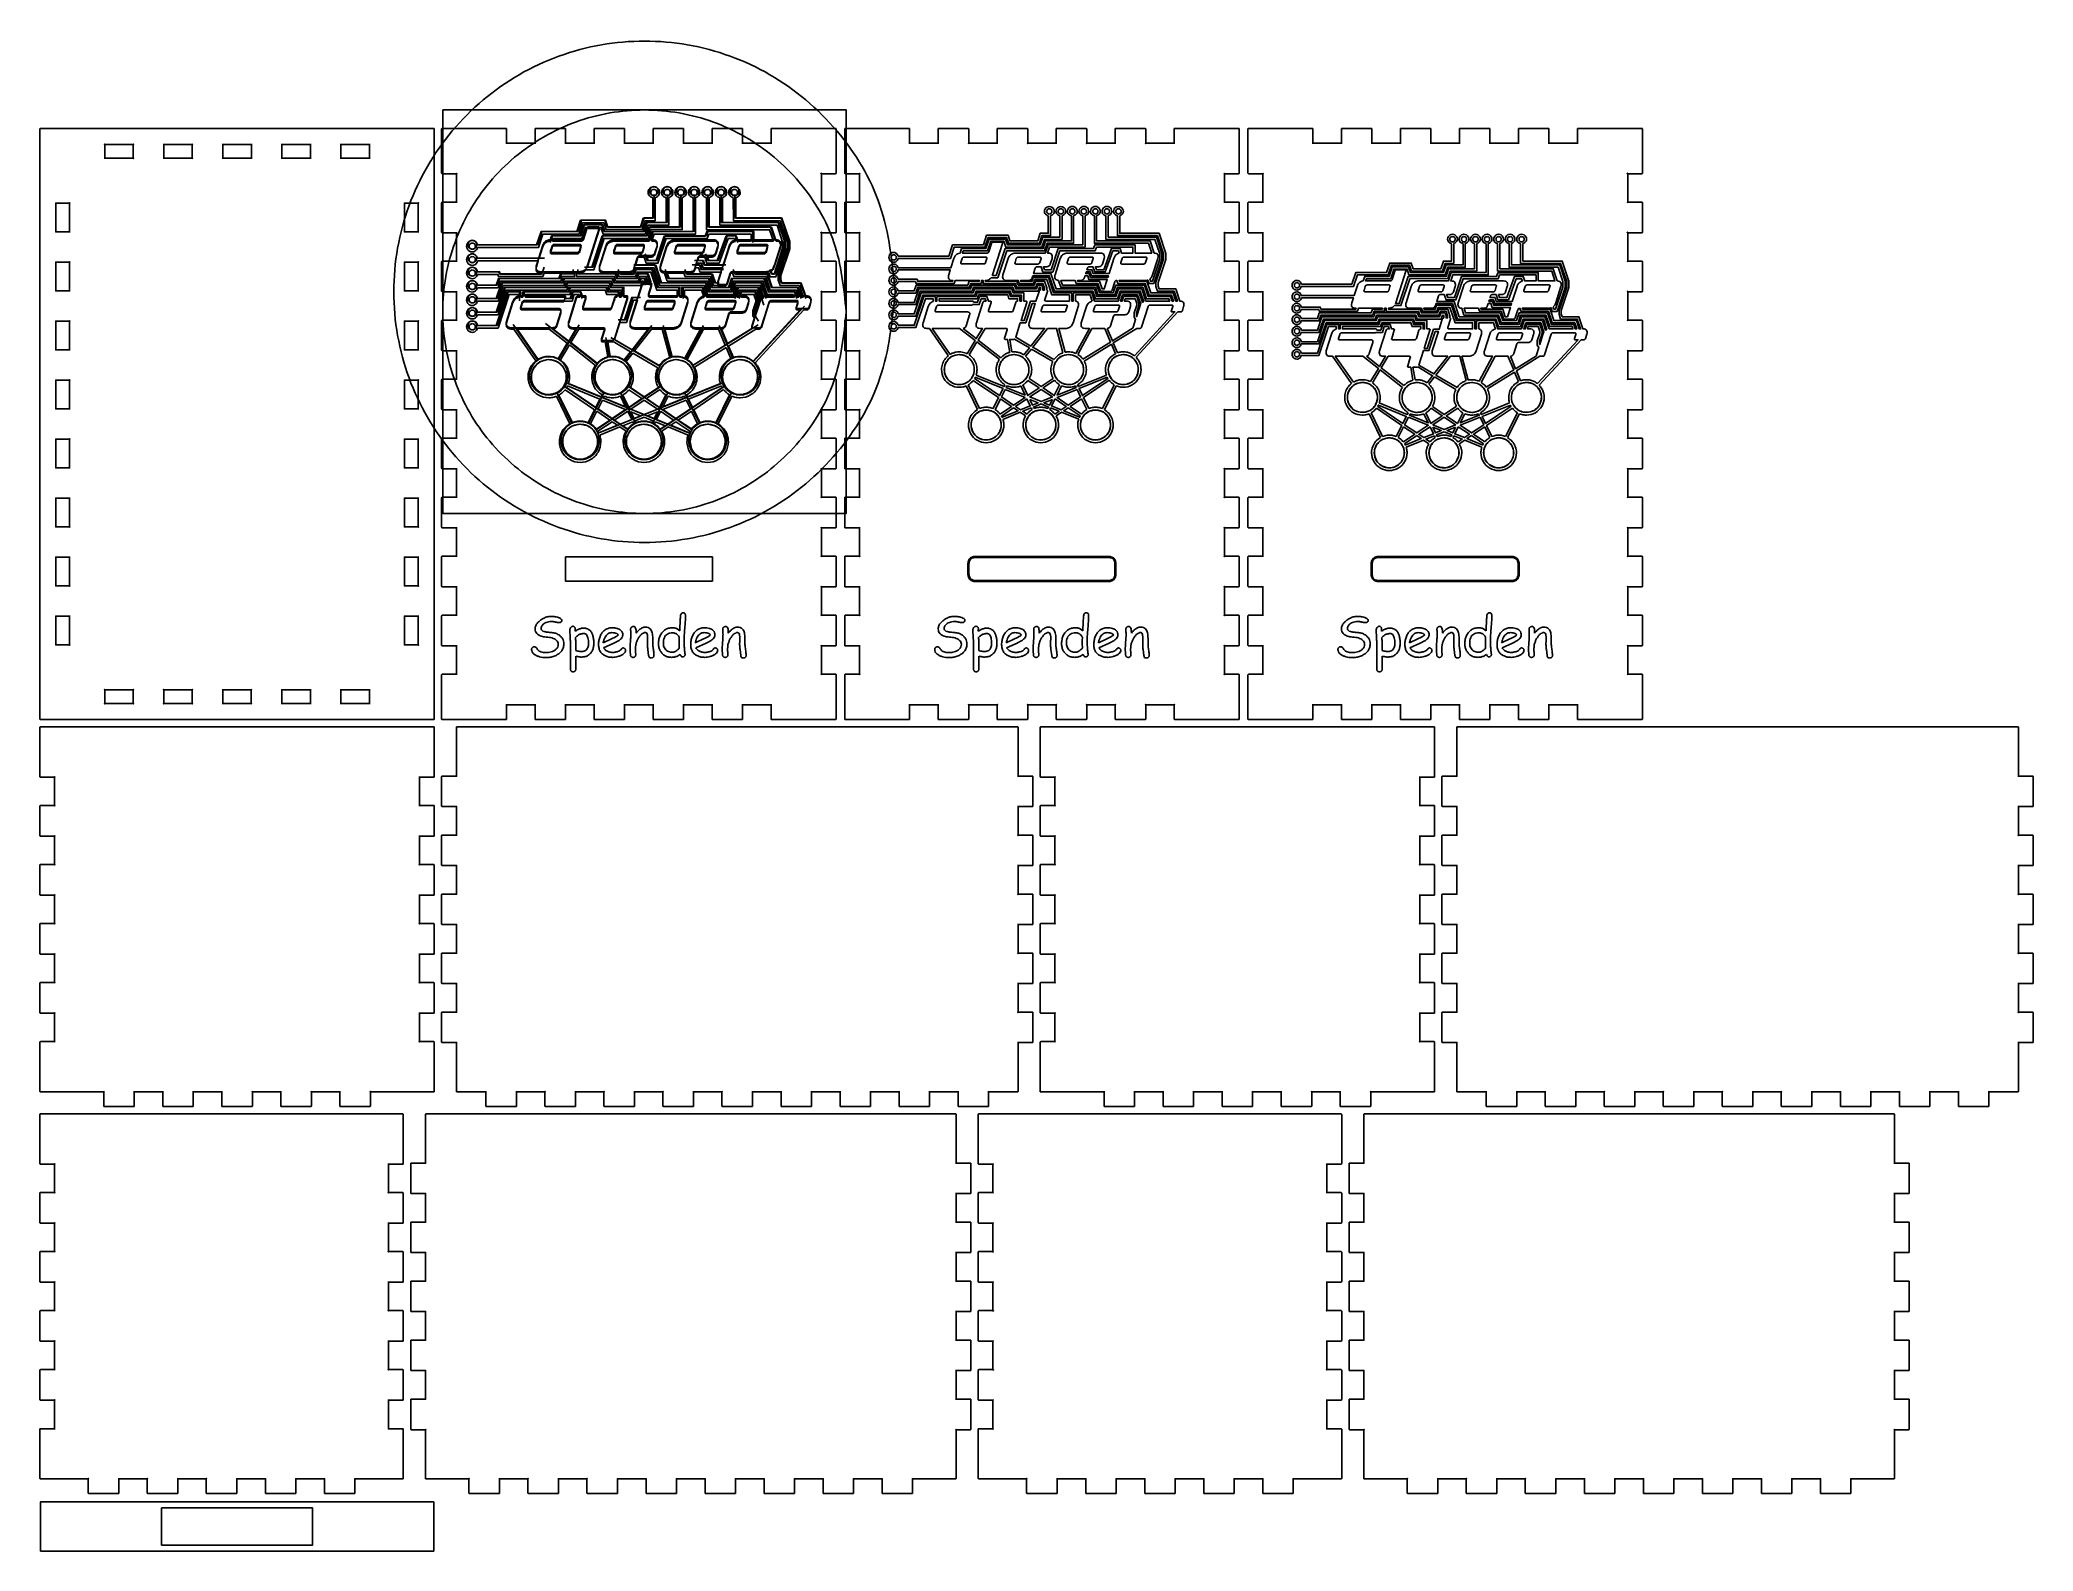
# Model space of a CAD drawing. Extents: x 1 to 406, y -9689 to -9382.
import ezdxf

# ---------------------------------------------------------------- set-up
doc = ezdxf.new("R2010")
doc.units = 0
doc.layers.get('0').update_dxf_attribs({"linetype": 'CONTINUOUS'})

msp = doc.modelspace()

# ---------------------------------------------------------------- linework, layer by layer
at = {"color": 7}
for points in [[(82.664295, -9396.097823), (164.714154, -9396.097823), (164.714154, -9478.147683), (82.664295, -9478.147683)], [(125.587227, -9411.716443)], [(125.587227, -9412.246988)], [(126.493933, -9412.557922)], [(128.319533, -9412.246988)], [(129.228928, -9412.557922)], [(131.053647, -9412.246988)], [(131.963924, -9412.557922)], [(133.788367, -9412.246988)], [(134.698919, -9412.557922)], [(136.520071, -9412.246988)], [(137.433914, -9412.557922)], [(139.254788, -9412.246988)], [(140.16891, -9412.557922)], [(141.985844, -9411.714591)], [(141.986492, -9412.246988)], [(142.903905, -9412.557922)], [(206.005328, -9415.718531)], [(206.005328, -9416.173284)], [(208.347303, -9416.173284)], [(210.690829, -9416.173284)], [(213.034873, -9416.173284)], [(215.376332, -9416.173284)], [(217.720374, -9416.173284)], [(220.061278, -9415.716944)], [(220.061833, -9416.173284)], [(88.684808, -9423.166569)], [(125.349058, -9422.473434)], [(125.349058, -9422.473434)], [(125.349058, -9422.473434)], [(137.724196, -9422.473434)], [(137.724196, -9422.473434)], [(137.724196, -9422.473434)], [(287.983727, -9421.380033)], [(287.983727, -9421.834786)], [(290.325702, -9421.834786)], [(292.669228, -9421.834786)], [(295.013272, -9421.834786)], [(297.354731, -9421.834786)], [(299.698773, -9421.834786)], [(302.039677, -9421.378446)], [(302.040232, -9421.834786)], [(88.684808, -9425.900696)], [(89.571514, -9423.498104)], [(89.571514, -9426.232762)], [(102.946488, -9423.772557)], [(102.946488, -9423.772557)], [(102.946488, -9423.772557)], [(105.32823, -9423.73811)], [(118.196978, -9423.73811)], [(130.56529, -9423.73811)], [(134.331571, -9427.259012), (135.301023, -9427.259012), (135.604277, -9428.168175), (139.602054, -9428.168175), (139.482079, -9428.548599), (135.381206, -9428.548599), (135.075541, -9427.637025), (134.212201, -9427.637025)], [(143.275475, -9423.738727)], [(174.3747, -9425.532919)], [(188.640483, -9426.022811)], [(199.670833, -9426.022811)], [(210.272237, -9426.022811)], [(221.166675, -9426.02334)], [(88.684808, -9428.620945)], [(88.684808, -9431.345416)], [(89.571514, -9428.967948)], [(141.533117, -9429.26785)], [(150.099339, -9427.681321)], [(150.099339, -9427.681321)], [(150.099339, -9427.681321)], [(174.3747, -9427.876455)], [(174.3747, -9430.208096)], [(213.500476, -9429.040725), (214.331435, -9429.040725), (214.591367, -9429.820008), (218.01803, -9429.820008), (217.915195, -9430.146086), (214.400163, -9430.146086), (214.138164, -9429.364737), (213.398159, -9429.364737)], [(219.673227, -9430.762586)], [(256.353099, -9431.194421)], [(88.684808, -9434.066298)], [(89.571514, -9431.702944)], [(89.571514, -9434.437939)], [(124.42547, -9435.117168)], [(131.581141, -9433.869248)], [(131.581141, -9433.869248)], [(131.581141, -9433.869248)], [(136.793778, -9435.117168)], [(143.956284, -9433.869248)], [(143.956284, -9433.869248)], [(143.956284, -9433.869248)], [(149.42437, -9435.115846)], [(174.3747, -9432.543356)], [(174.3747, -9434.875539)], [(174.678519, -9433.072518)], [(256.353099, -9433.537958)], [(270.618882, -9431.684313)], [(281.649232, -9431.684313)], [(292.250636, -9431.684313)], [(295.478875, -9434.702227), (296.309834, -9434.702227), (296.569765, -9435.48151), (299.996429, -9435.48151), (299.893594, -9435.807588), (296.378562, -9435.807588), (296.116563, -9435.026239), (295.376558, -9435.026239)], [(303.145074, -9431.684842)], [(88.684808, -9436.79803)], [(89.571514, -9437.172935)], [(164.714158, -9437.122752)], [(174.3747, -9437.217022)], [(205.009537, -9435.776284)], [(215.610938, -9435.776284)], [(226.437154, -9435.775152)], [(256.353099, -9435.869598)], [(256.353099, -9438.204858)], [(301.651625, -9436.424088)], [(88.684808, -9439.53938)], [(89.571514, -9439.907875)], [(117.32881, -9443.192305)], [(174.3747, -9439.56675)], [(198.926689, -9442.697826)], [(256.353099, -9440.537041)], [(256.353099, -9442.878524)], [(286.987936, -9441.437786)], [(297.589337, -9441.437786)], [(308.415553, -9441.436654)], [(104.191029, -9446.858638)], [(104.227364, -9446.844035)], [(117.144062, -9446.864704)], [(117.19497, -9446.844035)], [(130.068511, -9446.861555)], [(130.162573, -9446.844035)], [(143.063213, -9446.863664)], [(143.13078, -9446.844035)], [(187.66574, -9445.840396)], [(187.696884, -9445.827879)], [(198.768334, -9445.845595)], [(198.811969, -9445.827879)], [(209.846427, -9445.842896)], [(209.927051, -9445.827879)], [(220.984737, -9445.844704)], [(221.042652, -9445.827879)], [(256.353099, -9445.228252)], [(108.119067, -9450.156183)], [(108.119067, -9450.156183)], [(121.09419, -9450.156183)], [(121.09419, -9450.156183)], [(134.069336, -9450.156183)], [(134.069336, -9450.156183)], [(147.044455, -9450.156183)], [(147.044455, -9450.156183)], [(190.548907, -9451.085454)], [(190.946816, -9450.44)], [(201.664508, -9451.085454)], [(269.644139, -9451.501898)], [(269.675283, -9451.489381)], [(280.746732, -9451.507097)], [(280.790368, -9451.489381)], [(280.905088, -9448.359328)], [(291.824826, -9451.504399)], [(291.90545, -9451.489381)], [(302.963136, -9451.506206)], [(303.021051, -9451.489381)], [(107.554726, -9452.977875)], [(108.018954, -9452.224846)], [(115.125843, -9455.117542), (119.822373, -9457.026902), (117.126844, -9458.838593), (114.242003, -9456.879195)], [(120.522934, -9452.977875)], [(123.643501, -9455.098867), (126.307681, -9456.908147), (123.616371, -9457.995159), (120.947972, -9456.910557)], [(132.158749, -9455.117542), (133.01365, -9456.876781), (130.092036, -9458.838593), (127.430869, -9457.029313)], [(197.038432, -9452.919453), (201.064028, -9454.556046), (198.753575, -9456.108923), (196.280856, -9454.42944)], [(201.454701, -9454.841312), (202.146131, -9456.263447), (200.161756, -9457.063915), (199.15975, -9456.38437)], [(202.011257, -9454.941563), (203.708311, -9455.632993), (202.569877, -9456.092397)], [(204.339279, -9452.903446), (206.62286, -9454.454256), (204.316024, -9455.385981), (202.028826, -9454.456322)], [(206.628546, -9454.941563), (206.052352, -9456.090331), (204.921674, -9455.631443)], [(207.190786, -9454.841312), (209.458347, -9456.382304), (208.442905, -9457.065982), (206.476101, -9456.264998)], [(211.638058, -9452.919453), (212.37083, -9454.427371), (209.866591, -9456.108923), (207.585592, -9454.558113)], [(120.278159, -9457.359712), (121.084828, -9459.018871), (118.769723, -9459.952751), (117.600715, -9459.159948)], [(120.927475, -9457.476672), (122.907372, -9458.283341), (121.579199, -9458.819312)], [(126.314315, -9457.476672), (125.642088, -9458.816902), (124.322963, -9458.281532)], [(126.970261, -9457.359712), (129.615751, -9459.157537), (128.431068, -9459.955162), (126.136462, -9459.02068)], [(193.118927, -9457.106526)], [(193.163734, -9457.09548)], [(204.254525, -9457.117422)], [(204.278819, -9457.09548)], [(215.35393, -9457.106582)], [(215.393901, -9457.09548)], [(272.527306, -9456.746956)], [(272.925215, -9456.101502)], [(279.016831, -9458.580955), (283.042427, -9460.217548), (280.731974, -9461.770425), (278.259255, -9460.090943)], [(283.642907, -9456.746956)], [(286.317677, -9458.564948), (288.601259, -9460.115758), (286.294423, -9461.047483), (284.007225, -9460.117824)], [(293.616457, -9458.580955), (294.349229, -9460.088874), (291.84499, -9461.770425), (289.56399, -9460.219615)], [(110.553083, -9460.002464)], [(110.605359, -9459.989576)], [(114.500723, -9463.320017)], [(114.500723, -9463.320017)], [(123.544622, -9460.015175)], [(123.572965, -9459.989576)], [(127.475846, -9463.320017)], [(127.475846, -9463.320017)], [(136.493935, -9460.002529)], [(136.540568, -9459.989576)], [(140.450992, -9463.320017)], [(140.450992, -9463.320017)], [(275.097325, -9462.768028)], [(275.142133, -9462.756982)], [(283.4331, -9460.502814), (284.12453, -9461.92495), (282.140155, -9462.725417), (281.138149, -9462.045872)], [(283.989656, -9460.603065), (285.68671, -9461.294495), (284.548276, -9461.753899)], [(286.232923, -9462.778924)], [(286.257217, -9462.756982)], [(288.606945, -9460.603065), (288.030751, -9461.751833), (286.900073, -9461.292945)], [(289.169185, -9460.502814), (291.436746, -9462.043806), (290.421304, -9462.727484), (288.4545, -9461.9265)], [(297.332329, -9462.768084)], [(297.3723, -9462.756982)], [(107.59853, -9486.9893), (137.503025, -9486.9893), (137.503025, -9491.893795), (107.59853, -9491.893795)], [(190.84721, -9487.0777)], [(272.82372, -9487.095)], [(111.322894, -9502.562923)], [(117.066604, -9502.381023)], [(131.822674, -9502.281823)], [(135.807924, -9502.381023)], [(193.280497, -9502.562923)], [(199.024207, -9502.381023)], [(213.780277, -9502.281823)], [(217.765527, -9502.381023)], [(275.27804, -9502.562923)], [(281.02175, -9502.381023)], [(295.77782, -9502.281823)], [(299.76307, -9502.381023)], [(100.745124, -9505.776523)], [(110.942564, -9507.341923)], [(117.215434, -9507.402623)], [(135.956754, -9507.402623)], [(182.702727, -9505.776523)], [(192.900167, -9507.341923)], [(199.173037, -9507.402623)], [(217.914357, -9507.402623)], [(264.70027, -9505.776523)], [(274.89771, -9507.341923)], [(281.17058, -9507.402623)], [(299.9119, -9507.402623)], [(85.550781, -9595.75)], [(288.94922, -9595.75)], [(79.253906, -9674.4492)], [(270.05078, -9674.4492)], [(0.851563, -9689.1485), (80.851563, -9689.1485), (80.851563, -9679.1485), (0.851563, -9679.1485)]]:
    msp.add_lwpolyline(points, close=True, dxfattribs=at)
for points in [[(0.75, -9399.9532), (0.75, -9406.1016)], [(74.699219, -9399.8516), (7, -9399.8516), (0.851562, -9399.8516)], [(80.847657, -9399.8516), (74.699219, -9399.8516)], [(80.949219, -9513.8008), (80.949219, -9406.1016), (80.949219, -9399.9532)], [(82.449218, -9399.9492), (82.449218, -9402.9492), (82.449218, -9408.9492)], [(95.550781, -9399.8477), (85.550781, -9399.8477), (82.550781, -9399.8477)], [(101.55078, -9402.8477), (95.550781, -9402.8477)], [(95.652343, -9402.9492), (95.652343, -9399.9492)], [(101.44922, -9399.9492), (101.44922, -9402.9492)], [(107.55078, -9399.8477), (101.55078, -9399.8477)], [(113.55078, -9402.8477), (107.55078, -9402.8477)], [(107.65234, -9402.9492), (107.65234, -9399.9492)], [(113.44922, -9399.9492), (113.44922, -9402.9492)], [(119.55078, -9399.8477), (113.55078, -9399.8477)], [(125.55078, -9402.8477), (119.55078, -9402.8477)], [(119.65234, -9402.9492), (119.65234, -9399.9492)], [(125.44922, -9399.9492), (125.44922, -9402.9492)], [(131.55078, -9399.8477), (125.55078, -9399.8477)], [(137.55078, -9402.8477), (131.55078, -9402.8477)], [(131.65234, -9402.9492), (131.65234, -9399.9492)], [(137.44922, -9399.9492), (137.44922, -9402.9492)], [(143.55078, -9399.8477), (137.55078, -9399.8477)], [(149.55078, -9402.8477), (143.55078, -9402.8477)], [(143.65234, -9402.9492), (143.65234, -9399.9492)], [(149.44922, -9399.9492), (149.44922, -9402.9492)], [(162.55078, -9399.8477), (159.55078, -9399.8477), (149.55078, -9399.8477)], [(162.65234, -9408.9492), (162.65234, -9402.9492), (162.65234, -9399.9492)], [(164.40683, -9399.9492), (164.40683, -9402.9492), (164.40683, -9408.9492)], [(177.50839, -9399.8477), (167.50839, -9399.8477), (164.50839, -9399.8477)], [(183.50839, -9402.8477), (177.50839, -9402.8477)], [(177.60995, -9402.9492), (177.60995, -9399.9492)], [(183.40683, -9399.9492), (183.40683, -9402.9492)], [(189.50839, -9399.8477), (183.50839, -9399.8477)], [(195.50839, -9402.8477), (189.50839, -9402.8477)], [(189.60995, -9402.9492), (189.60995, -9399.9492)], [(195.40683, -9399.9492), (195.40683, -9402.9492)], [(201.50839, -9399.8477), (195.50839, -9399.8477)], [(207.50839, -9402.8477), (201.50839, -9402.8477)], [(201.60995, -9402.9492), (201.60995, -9399.9492)], [(207.40683, -9399.9492), (207.40683, -9402.9492)], [(213.50839, -9399.8477), (207.50839, -9399.8477)], [(219.50839, -9402.8477), (213.50839, -9402.8477)], [(213.60995, -9402.9492), (213.60995, -9399.9492)], [(219.40683, -9399.9492), (219.40683, -9402.9492)], [(225.50839, -9399.8477), (219.50839, -9399.8477)], [(231.50839, -9402.8477), (225.50839, -9402.8477)], [(225.60995, -9402.9492), (225.60995, -9399.9492)], [(231.40683, -9399.9492), (231.40683, -9402.9492)], [(244.50839, -9399.8477), (241.50839, -9399.8477), (231.50839, -9399.8477)], [(244.60995, -9408.9492), (244.60995, -9402.9492), (244.60995, -9399.9492)], [(246.40437, -9399.9492), (246.40437, -9402.9492), (246.40437, -9408.9492)], [(259.50593, -9399.8477), (249.50593, -9399.8477), (246.50593, -9399.8477)], [(265.50593, -9402.8477), (259.50593, -9402.8477)], [(259.60749, -9402.9492), (259.60749, -9399.9492)], [(265.40437, -9399.9492), (265.40437, -9402.9492)], [(271.50593, -9399.8477), (265.50593, -9399.8477)], [(277.50593, -9402.8477), (271.50593, -9402.8477)], [(271.60749, -9402.9492), (271.60749, -9399.9492)], [(277.40437, -9399.9492), (277.40437, -9402.9492)], [(283.50593, -9399.8477), (277.50593, -9399.8477)], [(289.50593, -9402.8477), (283.50593, -9402.8477)], [(283.60749, -9402.9492), (283.60749, -9399.9492)], [(289.40437, -9399.9492), (289.40437, -9402.9492)], [(295.50593, -9399.8477), (289.50593, -9399.8477)], [(301.50593, -9402.8477), (295.50593, -9402.8477)], [(295.60749, -9402.9492), (295.60749, -9399.9492)], [(301.40437, -9399.9492), (301.40437, -9402.9492)], [(307.50593, -9399.8477), (301.50593, -9399.8477)], [(313.50593, -9402.8477), (307.50593, -9402.8477)], [(307.60749, -9402.9492), (307.60749, -9399.9492)], [(313.40437, -9399.9492), (313.40437, -9402.9492)], [(326.50593, -9399.8477), (323.50593, -9399.8477), (313.50593, -9399.8477)], [(326.60749, -9408.9492), (326.60749, -9402.9492), (326.60749, -9399.9492)], [(0.75, -9406.1016), (0.75, -9513.8008), (0.75, -9519.9492)], [(13.851558, -9403.1016), (19.851558, -9403.1016)], [(19.851558, -9405.8985), (13.851558, -9405.8985)], [(13.95312, -9406), (13.95312, -9403)], [(19.749996, -9403), (19.749996, -9406)], [(25.851558, -9403.1016), (31.851558, -9403.1016)], [(31.851558, -9405.8985), (25.851558, -9405.8985)], [(25.95312, -9406), (25.95312, -9403)], [(31.749996, -9403), (31.749996, -9406)], [(37.851559, -9403.1016), (43.851559, -9403.1016)], [(43.851559, -9405.8985), (37.851559, -9405.8985)], [(37.953121, -9406), (37.953121, -9403)], [(43.749997, -9403), (43.749997, -9406)], [(49.851559, -9403.1016), (55.851559, -9403.1016)], [(55.851559, -9405.8985), (49.851559, -9405.8985)], [(49.953121, -9406), (49.953121, -9403)], [(55.749997, -9403), (55.749997, -9406)], [(61.851558, -9403.1016), (67.851558, -9403.1016)], [(67.851558, -9405.8985), (61.851558, -9405.8985)], [(61.95312, -9406), (61.95312, -9403)], [(67.749996, -9403), (67.749996, -9406)], [(82.550781, -9409.0508), (85.550781, -9409.0508)], [(85.449218, -9408.9492), (85.449218, -9414.9492)], [(159.55078, -9409.0508), (162.55078, -9409.0508)], [(159.65234, -9414.9492), (159.65234, -9408.9492)], [(164.50839, -9409.0508), (167.50839, -9409.0508)], [(167.40683, -9408.9492), (167.40683, -9414.9492)], [(241.50839, -9409.0508), (244.50839, -9409.0508)], [(241.60995, -9414.9492), (241.60995, -9408.9492)], [(246.50593, -9409.0508), (249.50593, -9409.0508)], [(249.40437, -9408.9492), (249.40437, -9414.9492)], [(323.50593, -9409.0508), (326.50593, -9409.0508)], [(323.60749, -9414.9492), (323.60749, -9408.9492)], [(3.898438, -9415.0511), (6.898438, -9415.0511)], [(4, -9420.9495), (4, -9414.9495)], [(6.796875, -9414.9495), (6.796875, -9420.9495)], [(74.800781, -9415.0544), (77.800781, -9415.0544)], [(74.902344, -9420.9528), (74.902344, -9414.9528)], [(77.699219, -9414.9528), (77.699219, -9420.9528)], [(82.449218, -9414.9492), (82.449218, -9420.9492)], [(85.550781, -9414.8477), (82.550781, -9414.8477)], [(125.632359, -9413.48214), (125.632359, -9418.040466), (123.656781, -9418.040466), (123.049156, -9419.863796), (116.06478, -9419.863796), (115.604435, -9418.496299), (110.893469, -9418.496294), (110.13186, -9420.777239), (102.840321, -9420.777239), (101.929066, -9423.510452), (89.621587, -9423.510452)], [(89.730825, -9424.073318), (102.122065, -9424.073318), (103.033035, -9421.343423), (110.32019, -9421.343423), (111.081644, -9419.066903), (115.4086, -9419.066903), (115.868606, -9420.431852), (123.231125, -9420.431852), (123.839442, -9418.611117), (125.88807, -9418.611117), (125.88807, -9413.912781)], [(125.355114, -9413.939911), (125.355114, -9418.078162), (123.454799, -9418.078162), (122.848287, -9419.898893), (116.249635, -9419.898893), (115.789025, -9418.533947), (110.698809, -9418.533947), (109.937355, -9420.812276), (102.6502, -9420.812276), (101.73923, -9423.540363), (89.739869, -9423.540363)], [(128.089229, -9413.942235), (128.089229, -9418.989646), (124.063116, -9418.989646), (123.454799, -9420.810381), (115.638904, -9420.810381), (115.183118, -9419.445432), (111.307126, -9419.445432), (110.548086, -9421.721952), (104.776599, -9421.721952), (104.422098, -9422.78666)], [(128.367355, -9413.48214), (128.367355, -9418.952063), (124.265058, -9418.952131), (123.656781, -9420.775347), (115.451795, -9420.775461), (114.995962, -9419.409404), (111.50155, -9419.408037), (110.741677, -9421.686753), (104.968102, -9421.687209), (104.512269, -9423.054706)], [(110.852513, -9422.771603), (104.986977, -9422.771603), (105.159403, -9422.253115), (110.930921, -9422.253115), (111.689961, -9419.979005), (114.800283, -9419.979005), (115.256069, -9421.34154), (123.837634, -9421.34154), (124.445951, -9419.521411), (128.620376, -9419.521411), (128.620376, -9413.913309)], [(111.50155, -9428.068782), (113.173088, -9428.068782), (115.300003, -9421.687126), (124.297732, -9421.658637), (124.872486, -9419.863778), (131.10235, -9419.861955), (131.10235, -9413.482081)], [(111.799663, -9428.626887), (113.359948, -9428.626887), (115.486348, -9422.253115), (124.4821, -9422.225982), (125.056657, -9420.434788), (131.354466, -9420.434788), (131.354466, -9413.913306)], [(130.823921, -9413.942846), (130.823921, -9419.901832), (124.668997, -9419.901832), (124.092632, -9421.694832), (115.103513, -9421.721965), (112.977113, -9428.092727), (112.081819, -9428.092727)], [(133.55565, -9413.940439), (133.55565, -9420.815215), (125.277339, -9420.815215), (124.91259, -9421.909467), (124.622599, -9422.771603), (117.524752, -9422.771603)], [(136.290369, -9413.941056), (136.290369, -9420.437822), (149.121116, -9420.437822), (149.899451, -9422.769809), (145.933626, -9422.769809), (145.933626, -9420.820657), (136.365126, -9420.820657), (136.060063, -9421.727407), (127.708805, -9421.727407), (126.036382, -9426.733822), (124.445951, -9426.733822), (124.206603, -9426.015176), (124.96263, -9426.015176)], [(124.872486, -9422.591667), (125.176527, -9421.689647), (125.480111, -9420.775461), (133.837345, -9420.772726), (133.837345, -9413.481484)], [(125.338232, -9422.77222), (125.338232, -9422.771603), (125.18329, -9422.771603), (125.418415, -9422.077673), (125.660177, -9421.346365), (134.08921, -9421.346365), (134.08921, -9413.913309)], [(128.319533, -9411.716974), (128.319533, -9411.716357)], [(136.572341, -9413.48194), (136.572341, -9419.863596), (149.335652, -9419.863596), (150.247317, -9422.598591)], [(150.459537, -9422.77222), (149.503954, -9419.904261), (136.820914, -9419.904261), (136.820914, -9413.911515)], [(139.024543, -9413.941071), (139.022073, -9419.526263), (150.638596, -9419.526263), (151.77806, -9422.944059), (151.77806, -9424.224603), (150.030279, -9429.463131), (149.654075, -9429.463131), (149.472604, -9428.915102)], [(149.18386, -9428.524414), (149.487445, -9429.436079), (150.247317, -9429.436079), (152.070648, -9423.966089), (152.070648, -9422.598591), (150.854942, -9418.951931), (139.307363, -9418.953754), (139.309643, -9413.482719)], [(148.995773, -9429.170727), (149.270693, -9429.994278), (150.414982, -9429.994278), (152.310473, -9424.309005), (152.310473, -9422.857243), (151.020829, -9418.995116), (139.555029, -9418.995116), (139.557499, -9413.911531)], [(141.753777, -9413.940469), (141.756247, -9418.616501), (151.246972, -9418.616501), (152.689091, -9422.943458), (152.689091, -9424.223998), (150.868357, -9429.683788), (150.868357, -9430.682179), (151.246972, -9431.81441), (155.193504, -9431.81441), (155.971837, -9434.147601), (155.625176, -9434.147601), (154.969831, -9432.18579), (149.654133, -9432.18579), (148.742559, -9429.455895), (142.213841, -9429.455895), (142.150537, -9429.265986), (148.366354, -9429.265986)], [(156.477181, -9434.450238), (155.413268, -9431.25941), (151.463023, -9431.25941), (151.158983, -9430.347745), (151.158983, -9429.436079), (152.982313, -9423.966089), (152.982313, -9422.598591), (151.463023, -9418.040265), (142.041803, -9418.040448), (142.039524, -9413.48323)], [(156.56564, -9434.147601), (156.53429, -9434.147601), (155.576898, -9431.28326), (151.629764, -9431.28326), (151.400062, -9430.595362), (151.400062, -9429.770605), (153.222603, -9424.308404), (153.222603, -9422.856641), (151.629764, -9418.083545), (142.287347, -9418.083545), (142.284878, -9413.910929)], [(162.55078, -9414.8477), (159.55078, -9414.8477)], [(162.65234, -9420.9492), (162.65234, -9414.9492)], [(164.40683, -9414.9492), (164.40683, -9420.9492)], [(167.50839, -9414.8477), (164.50839, -9414.8477)], [(244.50839, -9414.8477), (241.50839, -9414.8477)], [(244.60995, -9420.9492), (244.60995, -9414.9492)], [(246.40437, -9414.9492), (246.40437, -9420.9492)], [(249.50593, -9414.8477), (246.50593, -9414.8477)], [(326.50593, -9414.8477), (323.50593, -9414.8477)], [(326.60749, -9420.9492), (326.60749, -9414.9492)], [(175.271286, -9426.310133), (185.892344, -9426.310133), (186.673174, -9423.970224), (192.919304, -9423.970224), (193.571978, -9422.018922), (197.280796, -9422.018922), (197.675086, -9423.188878), (203.985814, -9423.188878), (204.507228, -9421.628249), (206.263194, -9421.628249), (206.263194, -9417.601105)], [(205.806375, -9417.624359), (205.806375, -9421.17143), (204.177533, -9421.17143), (203.657667, -9422.732056), (198.001682, -9422.732056), (197.606874, -9421.562103), (193.243834, -9421.562103), (192.59116, -9423.514955), (186.34503, -9423.514955), (185.564199, -9425.853314), (175.279038, -9425.853314)], [(208.1499, -9417.626352), (208.1499, -9421.952702), (204.698948, -9421.952702), (204.177533, -9423.513331), (197.478199, -9423.513331), (197.087526, -9422.343375), (193.765248, -9422.343375), (193.114643, -9424.294677), (188.167657, -9424.294677), (187.863799, -9425.207283)], [(193.37558, -9425.194377), (188.347981, -9425.194377), (188.495775, -9424.749959), (193.442787, -9424.749959), (194.093392, -9422.800723), (196.759381, -9422.800723), (197.150055, -9423.96861), (204.505678, -9423.96861), (205.027092, -9422.4085), (208.605169, -9422.4085), (208.605169, -9417.601558)], [(194.187423, -9430.213189), (195.524809, -9430.213189), (197.347436, -9424.749959), (205.058077, -9424.726702), (205.550554, -9423.191394), (210.948673, -9423.191394), (210.948673, -9417.601555)], [(210.493921, -9417.626876), (210.493921, -9422.734575), (205.218275, -9422.734575), (204.724247, -9424.271431), (197.019292, -9424.294688), (195.196665, -9429.755338), (194.42927, -9429.755338)], [(212.835401, -9417.624812), (212.835401, -9423.517474), (205.73971, -9423.517474), (205.427068, -9424.455404), (205.178505, -9425.194377), (199.094639, -9425.194377)], [(215.179445, -9417.625341), (215.179445, -9423.193995), (226.177222, -9423.193995), (226.844366, -9425.19284), (223.445089, -9425.19284), (223.445089, -9423.522139), (215.243522, -9423.522139), (214.98204, -9424.299352), (207.823822, -9424.299352), (206.390318, -9428.590563), (205.027092, -9428.590563), (204.821937, -9427.974581), (205.469959, -9427.974581)], [(205.791904, -9425.194906), (205.791904, -9425.194377), (205.659097, -9425.194377), (205.860633, -9424.59958), (206.067857, -9423.972745), (213.292739, -9423.972745), (213.292739, -9417.601558)], [(208.347303, -9415.718986), (208.347303, -9415.718457)], [(227.324439, -9425.194906), (226.505369, -9422.736657), (215.634198, -9422.736657), (215.634198, -9417.60002)], [(217.523021, -9417.625354), (217.520905, -9422.412659), (227.477919, -9422.412659), (228.454602, -9425.342197), (228.454602, -9426.439805), (226.956504, -9430.929969), (226.634044, -9430.929969), (226.478498, -9430.460231)], [(226.069785, -9430.679337), (226.305431, -9431.385238), (227.286249, -9431.385238), (228.910955, -9426.51215), (228.910955, -9425.267783), (227.805547, -9421.95739), (217.977724, -9421.95739), (217.97984, -9417.600034)], [(219.862364, -9417.624838), (219.864481, -9421.632863), (227.999384, -9421.632863), (229.235485, -9425.341681), (229.235485, -9426.439286), (227.674856, -9431.119104), (227.674856, -9431.974867), (227.999384, -9432.945351), (231.382124, -9432.945351), (232.049265, -9434.945228), (231.752128, -9434.945228), (231.190404, -9433.263676), (226.634094, -9433.263676), (225.852745, -9430.923767), (220.256704, -9430.923767), (220.202443, -9430.760988), (225.530284, -9430.760988)], [(232.558239, -9434.945228), (232.531368, -9434.945228), (231.710747, -9432.49008), (228.327491, -9432.49008), (228.130604, -9431.900453), (228.130604, -9431.193518), (229.69278, -9426.511634), (229.69278, -9425.267267), (228.327491, -9421.176044), (220.319709, -9421.176044), (220.317593, -9417.599518)], [(6.898438, -9420.8479), (3.898438, -9420.8479)], [(77.800781, -9420.8512), (74.800781, -9420.8512)], [(82.550781, -9421.0508), (85.550781, -9421.0508)], [(85.449218, -9420.9492), (85.449218, -9426.9492)], [(110.855183, -9422.473434), (104.667256, -9422.473434)], [(110.855183, -9422.473434), (104.667256, -9422.473434)], [(110.855183, -9422.473434), (104.667256, -9422.473434)], [(111.888887, -9420.495684), (111.273936, -9422.44182)], [(111.892202, -9420.194271), (111.276828, -9422.142955)], [(111.892202, -9420.194271), (111.276828, -9422.142955)], [(111.892202, -9420.194271), (111.276828, -9422.142955)], [(112.128241, -9427.971545), (114.497001, -9420.495684)], [(112.131514, -9427.681321), (114.501843, -9420.194271)], [(112.131514, -9427.681321), (114.501843, -9420.194271)], [(112.131514, -9427.681321), (114.501843, -9420.194271)], [(114.269102, -9420.165902), (112.321762, -9420.165902)], [(114.273927, -9419.863793), (112.325243, -9419.863793)], [(114.273927, -9419.863793), (112.325243, -9419.863793)], [(114.273927, -9419.863793), (112.325243, -9419.863793)], [(125.349058, -9422.473434), (117.53153, -9422.473434)], [(125.349058, -9422.473434), (117.53153, -9422.473434)], [(125.349058, -9422.473434), (117.53153, -9422.473434)], [(122.684301, -9426.012164), (123.644708, -9426.012164), (124.063116, -9427.263768), (126.421026, -9427.263768), (128.09164, -9422.257955), (136.442901, -9422.257955), (136.747964, -9421.352468)], [(123.809029, -9425.333586), (124.264862, -9426.701084), (126.239984, -9426.701084), (127.911522, -9421.687646), (136.2683, -9421.686734), (136.574187, -9420.777631), (145.689097, -9420.777472), (145.690464, -9423.054401)], [(137.706563, -9422.771072), (137.706563, -9422.770454), (129.893684, -9422.770454)], [(137.724196, -9422.473434), (129.906668, -9422.473434)], [(137.724196, -9422.473434), (129.906668, -9422.473434)], [(137.724196, -9422.473434), (129.906668, -9422.473434)], [(135.052631, -9426.014028), (135.94853, -9426.014028), (136.363317, -9427.258999), (138.867128, -9427.258999), (140.690274, -9422.252584)], [(142.649956, -9423.054624), (142.194124, -9421.687126), (140.522586, -9421.687126), (138.699255, -9426.701285), (136.572341, -9426.701285), (136.116508, -9425.333787)], [(136.747964, -9421.352468), (145.402479, -9421.352468), (145.402479, -9422.771072), (142.716596, -9422.771072), (142.365107, -9421.719628), (140.316483, -9421.719628), (138.495748, -9426.727852), (136.747964, -9426.727852), (136.509218, -9426.014028), (137.33096, -9426.014028)], [(140.690274, -9422.252584), (141.982272, -9422.252584), (142.170978, -9422.818701)], [(150.441213, -9422.473434), (142.635081, -9422.473434)], [(150.441213, -9422.473434), (142.635081, -9422.473434)], [(150.441213, -9422.473434), (142.635081, -9422.473434)], [(159.55078, -9421.0508), (162.55078, -9421.0508)], [(159.65234, -9426.9492), (159.65234, -9420.9492)], [(164.50839, -9421.0508), (167.50839, -9421.0508)], [(167.40683, -9420.9492), (167.40683, -9426.9492)], [(196.304084, -9422.96092), (194.634936, -9422.96092)], [(241.50839, -9421.0508), (244.50839, -9421.0508)], [(241.60995, -9426.9492), (241.60995, -9420.9492)], [(246.50593, -9421.0508), (249.50593, -9421.0508)], [(249.40437, -9420.9492), (249.40437, -9426.9492)], [(290.325702, -9421.380488), (290.325702, -9421.379959)], [(323.50593, -9421.0508), (326.50593, -9421.0508)], [(323.60749, -9426.9492), (323.60749, -9420.9492)], [(3.898438, -9427.0511), (6.898438, -9427.0511)], [(4, -9432.9495), (4, -9426.9495)], [(6.796875, -9426.9495), (6.796875, -9432.9495)], [(74.800781, -9427.0544), (77.800781, -9427.0544)], [(74.902344, -9432.9528), (74.902344, -9426.9528)], [(77.699219, -9426.9528), (77.699219, -9432.9528)], [(82.449218, -9426.9492), (82.449218, -9432.9492)], [(85.550781, -9426.8477), (82.550781, -9426.8477)], [(89.620853, -9426.209833), (103.39264, -9426.209833)], [(102.948027, -9424.067805), (102.263747, -9426.240026), (89.726003, -9426.240026)], [(89.744089, -9426.773586), (102.095537, -9426.773586), (101.718129, -9427.970928)], [(102.946488, -9423.772557), (101.71574, -9427.681321)], [(102.946488, -9423.772557), (101.71574, -9427.681321)], [(102.946488, -9423.772557), (101.71574, -9427.681321)], [(104.598881, -9424.752597), (104.906568, -9423.772557), (104.906568, -9423.772557)], [(104.598881, -9424.752597), (104.906568, -9423.772557), (104.906568, -9423.772557)], [(104.598881, -9424.752597), (104.906568, -9423.772557), (104.906568, -9423.772557)], [(104.599333, -9425.04699), (104.90681, -9424.067892)], [(110.023288, -9425.071679), (104.815401, -9425.071679)], [(110.023288, -9425.071679), (104.815401, -9425.071679)], [(110.023288, -9425.071679), (104.815401, -9425.071679)], [(110.021146, -9425.364715), (104.815777, -9425.364715)], [(105.328213, -9423.442078), (110.5361, -9423.442078)], [(105.328213, -9423.442078), (110.5361, -9423.442078)], [(105.328213, -9423.442078), (110.5361, -9423.442078)], [(105.328246, -9423.73811), (110.533615, -9423.73811)], [(110.761499, -9424.067892), (110.45342, -9425.04699)], [(110.764016, -9423.772557), (110.456329, -9424.752597)], [(110.764016, -9423.772557), (110.456329, -9424.752597)], [(110.764016, -9423.772557), (110.456329, -9424.752597)], [(115.816756, -9424.068423), (114.574801, -9427.971545)], [(115.822157, -9423.772557), (114.580014, -9427.681321)], [(115.822157, -9423.772557), (114.580014, -9427.681321)], [(115.822157, -9423.772557), (114.580014, -9427.681321)], [(117.456626, -9425.04699), (117.764103, -9424.067892)], [(117.463155, -9424.752597), (117.770842, -9423.772557)], [(117.463155, -9424.752597), (117.770842, -9423.772557)], [(117.463155, -9424.752597), (117.770842, -9423.772557)], [(122.889289, -9425.365317), (117.684525, -9425.365317)], [(122.898958, -9425.071679), (117.691071, -9425.071679)], [(122.898958, -9425.071679), (117.691071, -9425.071679)], [(122.898958, -9425.071679), (117.691071, -9425.071679)], [(118.196975, -9423.73811), (123.401742, -9423.73811)], [(118.203883, -9423.442078), (123.41177, -9423.442078)], [(118.203883, -9423.442078), (123.41177, -9423.442078)], [(118.203883, -9423.442078), (123.41177, -9423.442078)], [(121.542856, -9428.330882), (122.260792, -9426.051719)], [(121.542856, -9428.330882), (122.260792, -9426.051719)], [(121.542856, -9428.330882), (122.260792, -9426.051719)], [(148.492299, -9434.16628), (147.528277, -9431.278427), (141.982272, -9431.278427), (141.376366, -9433.096747), (136.898687, -9433.096747), (136.292178, -9431.276016), (127.180065, -9431.276016), (125.965842, -9427.635148), (121.843871, -9427.635148), (122.251425, -9426.342548)], [(122.693833, -9425.721241), (124.972996, -9425.721241)], [(122.693833, -9425.721241), (124.972996, -9425.721241)], [(122.693833, -9425.721241), (124.972996, -9425.721241)], [(123.618186, -9424.067892), (123.310713, -9425.04699)], [(123.62829, -9423.772557), (123.320603, -9424.752597), (123.320603, -9424.752597)], [(123.62829, -9423.772557), (123.320603, -9424.752597), (123.320603, -9424.752597)], [(123.62829, -9423.772557), (123.320603, -9424.752597), (123.320603, -9424.752597)], [(125.816928, -9425.366462), (126.226893, -9424.069642)], [(125.827682, -9425.071679), (126.237931, -9423.772557)], [(125.827682, -9425.071679), (126.237931, -9423.772557)], [(125.827682, -9425.071679), (126.237931, -9423.772557)], [(128.185087, -9424.067275), (126.943733, -9427.970369)], [(128.197296, -9423.772557), (126.955152, -9427.681321)], [(128.197296, -9423.772557), (126.955152, -9427.681321)], [(128.197296, -9423.772557), (126.955152, -9427.681321)], [(129.824938, -9425.04699), (130.132414, -9424.067892)], [(129.838293, -9424.752597), (130.14598, -9423.772557)], [(129.838293, -9424.752597), (130.14598, -9423.772557)], [(129.838293, -9424.752597), (130.14598, -9423.772557)], [(135.258206, -9425.365317), (130.052837, -9425.365317)], [(135.274096, -9425.071679), (130.066209, -9425.071679)], [(135.274096, -9425.071679), (130.066209, -9425.071679)], [(135.274096, -9425.071679), (130.066209, -9425.071679)], [(130.565305, -9423.73811), (135.770675, -9423.73811)], [(130.579021, -9423.442078), (135.786908, -9423.442078)], [(130.579021, -9423.442078), (135.786908, -9423.442078)], [(130.579021, -9423.442078), (135.786908, -9423.442078)], [(133.837345, -9426.701285), (135.508883, -9426.701285), (135.812468, -9427.61295), (140.219001, -9427.61295)], [(133.917994, -9428.330882), (134.635931, -9426.051719)], [(133.917994, -9428.330882), (134.635931, -9426.051719)], [(133.917994, -9428.330882), (134.635931, -9426.051719)], [(140.895259, -9424.067892), (139.769658, -9427.637013), (135.987115, -9427.637013), (135.683858, -9426.727852), (134.499175, -9426.727852), (134.620357, -9426.344412)], [(135.068972, -9425.721241), (137.348134, -9425.721241)], [(135.068972, -9425.721241), (137.348134, -9425.721241)], [(135.068972, -9425.721241), (137.348134, -9425.721241)], [(135.987103, -9424.067892), (135.679626, -9425.04699)], [(136.003428, -9423.772557), (135.695741, -9424.752597), (135.695741, -9424.752597)], [(136.003428, -9423.772557), (135.695741, -9424.752597), (135.695741, -9424.752597)], [(136.003428, -9423.772557), (135.695741, -9424.752597), (135.695741, -9424.752597)], [(138.185259, -9425.365317), (138.595224, -9424.068497)], [(138.20282, -9425.071679), (138.61307, -9423.772557)], [(138.20282, -9425.071679), (138.61307, -9423.772557)], [(138.20282, -9425.071679), (138.61307, -9423.772557)], [(140.914313, -9423.772557), (138.55538, -9431.259606)], [(140.914313, -9423.772557), (138.55538, -9431.259606)], [(140.914313, -9423.772557), (138.55538, -9431.259606)], [(142.546581, -9425.047604), (142.854054, -9424.068509)], [(142.566706, -9424.752597), (142.874393, -9423.772557)], [(142.566706, -9424.752597), (142.874393, -9423.772557)], [(142.566706, -9424.752597), (142.874393, -9423.772557)], [(147.967792, -9425.365931), (142.763024, -9425.365931)], [(147.991113, -9425.071679), (142.783226, -9425.071679)], [(147.991113, -9425.071679), (142.783226, -9425.071679)], [(147.991113, -9425.071679), (142.783226, -9425.071679)], [(143.275475, -9423.738727), (148.491697, -9423.738727)], [(143.296038, -9423.442078), (148.515321, -9423.442078)], [(143.296038, -9423.442078), (148.515321, -9423.442078)], [(143.296038, -9423.442078), (148.515321, -9423.442078)], [(148.708141, -9424.068509), (148.400667, -9425.047604)], [(148.731841, -9423.772557), (148.424154, -9424.752597), (148.424154, -9424.752597)], [(148.731841, -9423.772557), (148.424154, -9424.752597), (148.424154, -9424.752597)], [(148.731841, -9423.772557), (148.424154, -9424.752597), (148.424154, -9424.752597)], [(150.074893, -9427.969767), (150.074893, -9427.96915), (151.316848, -9424.066629)], [(150.099339, -9427.681321), (151.341483, -9423.772557)], [(150.099339, -9427.681321), (151.341483, -9423.772557)], [(150.099339, -9427.681321), (151.341483, -9423.772557)], [(162.55078, -9426.8477), (159.55078, -9426.8477)], [(162.65234, -9432.9492), (162.65234, -9426.9492)], [(164.40683, -9426.9492), (164.40683, -9432.9492)], [(167.50839, -9426.8477), (164.50839, -9426.8477)], [(186.60031, -9426.305407), (186.013785, -9428.167309), (175.267153, -9428.167309)], [(188.015715, -9427.144708), (188.279266, -9426.305481)], [(188.640496, -9426.022811), (193.102239, -9426.022811)], [(193.297568, -9426.305481), (193.033501, -9427.144708)], [(194.2639, -9423.243591), (193.7368, -9424.911707)], [(194.469061, -9429.651468), (196.499426, -9423.243591)], [(197.630644, -9426.305936), (196.566111, -9429.651468)], [(199.036245, -9427.144708), (199.299797, -9426.305481)], [(199.67083, -9426.022811), (204.132057, -9426.022811)], [(203.517107, -9427.971999), (204.340313, -9427.971999), (204.698948, -9429.044802), (206.720013, -9429.044802), (208.151967, -9424.754108), (215.310187, -9424.754108), (215.571669, -9423.977976)], [(204.31758, -9426.305481), (204.054031, -9427.144708)], [(206.202215, -9427.418541), (206.553613, -9426.306982)], [(208.232064, -9426.304952), (207.168047, -9429.65046)], [(209.63765, -9427.144708), (209.901201, -9426.305481)], [(216.393325, -9425.193922), (216.393325, -9425.193393), (209.696575, -9425.193393)], [(210.27225, -9426.022811), (214.733993, -9426.022811)], [(219.126492, -9426.305481), (218.161691, -9429.364726), (214.919513, -9429.364726), (214.659579, -9428.585446), (213.644137, -9428.585446), (213.748007, -9428.256783)], [(214.118527, -9427.973597), (214.886441, -9427.973597), (215.241972, -9429.040715), (217.388094, -9429.040715), (218.95079, -9424.749504)], [(214.919503, -9426.305481), (214.655951, -9427.144708)], [(215.571669, -9423.977976), (222.989821, -9423.977976), (222.989821, -9425.193922), (220.687636, -9425.193922), (220.386361, -9424.292685), (218.630398, -9424.292685), (217.069769, -9428.585446), (215.571669, -9428.585446), (215.36703, -9427.973597), (216.07138, -9427.973597)], [(216.803635, -9427.417559), (217.155034, -9426.306)], [(218.95079, -9424.749504), (220.058216, -9424.749504), (220.219964, -9425.234747)], [(220.541909, -9427.145234), (220.805458, -9426.30601)], [(221.166675, -9426.02334), (225.637721, -9426.02334)], [(225.823244, -9426.30601), (225.559695, -9427.145234)], [(226.994745, -9429.649944), (226.994745, -9429.649415), (228.059277, -9426.304399)], [(244.50839, -9426.8477), (241.50839, -9426.8477)], [(244.60995, -9432.9492), (244.60995, -9426.9492)], [(246.40437, -9426.9492), (246.40437, -9432.9492)], [(249.50593, -9426.8477), (246.50593, -9426.8477)], [(257.249685, -9431.971635), (267.870742, -9431.971635), (268.651573, -9429.631726), (274.897703, -9429.631726), (275.550377, -9427.680424), (279.259195, -9427.680424), (279.653485, -9428.85038), (285.964213, -9428.85038), (286.485627, -9427.289751), (288.241592, -9427.289751), (288.241592, -9423.262607)], [(287.784773, -9423.285861), (287.784773, -9426.832932), (286.155932, -9426.832932), (285.636066, -9428.393558), (279.980081, -9428.393558), (279.585273, -9427.223605), (275.222233, -9427.223605), (274.569558, -9429.176457), (268.323429, -9429.176457), (267.542598, -9431.514816), (257.257437, -9431.514816)], [(290.128299, -9423.287854), (290.128299, -9427.614204), (286.677347, -9427.614204), (286.155932, -9429.174833), (279.456598, -9429.174833), (279.065925, -9428.004877), (275.743647, -9428.004877), (275.093042, -9429.956179), (270.146056, -9429.956179), (269.842198, -9430.868785)], [(275.353979, -9430.855879), (270.32638, -9430.855879), (270.474174, -9430.411461), (275.421186, -9430.411461), (276.071791, -9428.462225), (278.73778, -9428.462225), (279.128454, -9429.630112), (286.484076, -9429.630112), (287.005491, -9428.070002), (290.583568, -9428.070002), (290.583568, -9423.26306)], [(276.165821, -9435.874691), (277.503208, -9435.874691), (279.325835, -9430.411461), (287.036476, -9430.388204), (287.528953, -9428.852896), (292.927072, -9428.852896), (292.927072, -9423.263057)], [(292.47232, -9423.288378), (292.47232, -9428.396077), (287.196673, -9428.396077), (286.702646, -9429.932933), (278.997691, -9429.95619), (277.175064, -9435.41684), (276.407669, -9435.41684)], [(294.8138, -9423.286314), (294.8138, -9429.178976), (287.718109, -9429.178976), (287.405467, -9430.116906), (287.156904, -9430.855879), (281.073038, -9430.855879)], [(297.157844, -9423.286843), (297.157844, -9428.855497), (308.155621, -9428.855497), (308.822765, -9430.854342), (305.423488, -9430.854342), (305.423488, -9429.183641), (297.221921, -9429.183641), (296.960439, -9429.960854), (289.802221, -9429.960854), (288.368717, -9434.252065), (287.005491, -9434.252065), (286.800336, -9433.636084), (287.448358, -9433.636084)], [(287.770303, -9430.856408), (287.770303, -9430.855879), (287.637496, -9430.855879), (287.839032, -9430.261082), (288.046256, -9429.634247), (295.271138, -9429.634247), (295.271138, -9423.26306)], [(309.302838, -9430.856408), (308.483768, -9428.398159), (297.612597, -9428.398159), (297.612597, -9423.261522)], [(299.50142, -9423.286856), (299.499304, -9428.074161), (309.456318, -9428.074161), (310.433001, -9431.003699), (310.433001, -9432.101307), (308.934903, -9436.591471), (308.612442, -9436.591471), (308.456897, -9436.121733)], [(308.048184, -9436.34084), (308.28383, -9437.04674), (309.264648, -9437.04674), (310.889354, -9432.173652), (310.889354, -9430.929285), (309.783946, -9427.618892), (299.956123, -9427.618892), (299.958239, -9423.261536)], [(301.840763, -9423.28634), (301.842879, -9427.294365), (309.977782, -9427.294365), (311.213884, -9431.003183), (311.213884, -9432.100788), (309.653255, -9436.780606), (309.653255, -9437.636369), (309.977782, -9438.606853), (313.360523, -9438.606853), (314.027664, -9440.60673), (313.730526, -9440.60673), (313.168803, -9438.925178), (308.612493, -9438.925178), (307.831144, -9436.58527), (302.235103, -9436.58527), (302.180842, -9436.42249), (307.508683, -9436.42249)], [(314.536638, -9440.60673), (314.509767, -9440.60673), (313.689146, -9438.151582), (310.30589, -9438.151582), (310.109002, -9437.561955), (310.109002, -9436.85502), (311.671179, -9432.173136), (311.671179, -9430.928769), (310.30589, -9426.837546), (302.298108, -9426.837546), (302.295992, -9423.26102)], [(326.50593, -9426.8477), (323.50593, -9426.8477)], [(326.60749, -9432.9492), (326.60749, -9426.9492)], [(109.222387, -9428.524469), (109.222387, -9429.436134), (106.791432, -9429.436134), (106.487392, -9430.347799), (100.333652, -9430.347799), (94.179913, -9430.347799), (93.72408, -9431.715297), (89.621027, -9431.714385)], [(119.250704, -9433.994268), (119.250704, -9432.173504), (116.819749, -9432.170769), (116.515034, -9431.258954), (108.006682, -9431.259273), (107.703097, -9432.170938), (95.395618, -9432.170938), (93.72408, -9437.185096), (89.621587, -9437.184777)], [(123.811199, -9431.715889), (123.811254, -9430.80344), (123.657237, -9430.347608), (123.049156, -9430.34764), (122.745572, -9431.259273), (117.427373, -9431.259273), (117.123333, -9430.347836), (107.399057, -9430.347836), (107.095017, -9431.259501), (103.866355, -9431.259501), (94.787538, -9431.259501), (93.72408, -9434.450101), (89.624213, -9434.451012)], [(103.296564, -9428.068636), (102.840731, -9429.436134), (100.447611, -9429.436134), (94.179913, -9429.436134), (94.028121, -9428.980302), (89.625849, -9428.975652)], [(89.728414, -9432.259905), (93.920925, -9432.259905), (94.376711, -9430.894956), (100.335094, -9430.894956), (106.679326, -9430.894956), (106.981978, -9429.985795), (109.486391, -9429.985795), (109.486391, -9429.268353), (109.868022, -9429.268353), (109.874041, -9429.990015), (117.53258, -9429.976155), (117.835834, -9430.887726), (122.388273, -9430.887726), (122.730112, -9429.976155), (124.063106, -9429.976155), (124.443531, -9431.120444), (124.443531, -9431.543071), (124.067326, -9431.543071), (124.067326, -9431.043274), (123.837022, -9430.363815), (122.848278, -9430.363815), (122.545033, -9431.275423), (117.61217, -9431.275423), (117.308916, -9430.363852), (107.205651, -9430.363852), (106.902397, -9431.274821), (103.867439, -9431.274821), (94.602193, -9431.274821), (93.53809, -9434.460502), (89.744089, -9434.460502)], [(89.728414, -9434.994063), (93.920925, -9434.994063), (94.985031, -9431.808382), (103.867439, -9431.808382), (107.285232, -9431.808382), (107.590295, -9430.899218), (116.926081, -9430.899218), (117.229335, -9431.808382), (122.927868, -9431.808382), (123.231125, -9430.899218), (123.456604, -9430.899218), (123.534379, -9431.131334), (123.534379, -9431.560592)], [(89.730825, -9429.528201), (93.843755, -9429.528201), (93.993875, -9429.982177), (100.449041, -9429.982177), (103.033035, -9429.982177), (103.271781, -9429.268353), (108.955244, -9429.268353), (108.955244, -9429.450425), (106.599143, -9429.450425), (106.296491, -9430.362), (100.335094, -9430.362), (93.993875, -9430.362), (93.53809, -9431.726344), (89.741678, -9431.726344)], [(102.606188, -9429.268353), (102.71109, -9429.268353), (102.6502, -9429.45103), (100.449041, -9429.45103), (94.376711, -9429.45103), (94.226593, -9428.995242), (89.739869, -9428.995242)], [(120.011092, -9434.151219), (119.510087, -9434.151219), (119.510087, -9432.186395), (117.005674, -9432.186395), (116.700611, -9431.277232), (107.81398, -9431.277232), (107.510726, -9432.188806), (95.210525, -9432.188806), (93.538102, -9437.194617), (89.744101, -9437.194617)], [(102.604613, -9428.980444), (110.422142, -9428.980444)], [(102.604613, -9428.980444), (110.422142, -9428.980444)], [(102.604613, -9428.980444), (110.422142, -9428.980444)], [(110.134052, -9428.524469), (110.141163, -9429.445037), (117.731414, -9429.436148), (118.034998, -9430.347813), (122.213615, -9430.347813), (122.55549, -9429.436148), (124.264862, -9429.43612), (124.720863, -9430.803618), (124.720681, -9431.720448)], [(124.977104, -9431.552723), (124.977104, -9431.03484), (124.445954, -9429.446823), (122.362964, -9429.446823), (122.021727, -9430.355984), (118.22049, -9430.355984), (117.915427, -9429.446823), (110.40279, -9429.458275), (110.401555, -9429.269573), (110.419644, -9429.269573)], [(115.474917, -9429.268968), (118.209637, -9429.268968), (118.44175, -9429.982792), (121.863765, -9429.982792), (122.16943, -9429.073029), (124.974085, -9429.073029), (126.188913, -9432.714496), (130.36816, -9432.714496), (130.36816, -9434.149981), (124.732928, -9434.149981)], [(115.480283, -9428.980444), (120.68817, -9428.980444)], [(115.480283, -9428.980444), (120.68817, -9428.980444)], [(115.480283, -9428.980444), (120.68817, -9428.980444)], [(118.346737, -9428.524469), (118.642623, -9429.436134), (121.681659, -9429.436134), (121.985699, -9428.524469), (125.176623, -9428.524469), (126.392232, -9432.171129), (130.647206, -9432.171129), (130.648117, -9433.995435)], [(147.684426, -9434.468395), (146.922371, -9432.181626), (142.590589, -9432.181626), (141.934041, -9434.149466), (136.339805, -9434.149466), (135.683858, -9432.181626), (131.27732, -9432.181626), (131.27732, -9434.149466), (130.901116, -9434.149466), (130.898646, -9432.183435), (126.57169, -9432.183435), (125.356864, -9428.541966), (121.784126, -9428.541966), (121.480869, -9429.451129), (118.828749, -9429.451129), (118.769062, -9429.268452), (120.679626, -9429.268452)], [(148.423987, -9434.450292), (147.36053, -9431.260581), (142.194124, -9431.259669), (141.586499, -9433.082589), (136.724133, -9433.083501), (136.116508, -9431.259464), (126.999857, -9431.259464), (125.784152, -9427.612804), (121.507252, -9427.618547)], [(121.533925, -9428.619741), (121.676267, -9428.168175)], [(121.676267, -9428.168175), (125.580593, -9428.168175), (126.79723, -9431.809641), (135.907531, -9431.809641), (136.515851, -9433.629774), (141.758599, -9433.629774), (142.365107, -9431.809641), (147.145439, -9431.809641), (147.978034, -9434.302599)], [(124.91459, -9431.259606), (123.615467, -9431.259606)], [(124.91459, -9431.259606), (123.615467, -9431.259606)], [(124.91459, -9431.259606), (123.615467, -9431.259606)], [(127.769695, -9429.26297), (128.314711, -9430.896808), (136.513438, -9430.896808), (137.124169, -9432.715733), (141.150282, -9432.715733), (141.758599, -9430.894999), (147.753759, -9430.894999), (148.66533, -9433.626703), (153.979219, -9433.626703), (154.154059, -9434.148808), (148.752748, -9434.148808)], [(127.855421, -9428.980444), (133.063308, -9428.980444)], [(127.855421, -9428.980444), (133.063308, -9428.980444)], [(127.855421, -9428.980444), (133.063308, -9428.980444)], [(154.653851, -9434.450292), (154.198018, -9433.082795), (148.87982, -9433.082863), (147.968155, -9430.34691), (141.586499, -9430.347822), (140.978874, -9432.171152), (137.332214, -9432.171152), (136.722765, -9430.347822), (128.519147, -9430.347799), (127.911376, -9428.524082)], [(141.533117, -9429.26785), (141.590995, -9429.26785), (141.83155, -9429.988907), (148.360267, -9429.988907), (149.271838, -9432.720611), (154.587539, -9432.720611), (155.064426, -9434.149466), (154.714145, -9434.149466), (154.362057, -9433.096815), (149.048168, -9433.096815), (148.136594, -9430.364509), (141.376366, -9430.364509), (140.767444, -9432.185244), (137.507004, -9432.185244), (136.896276, -9430.364509), (128.697546, -9430.364509), (128.330988, -9429.268452), (131.720447, -9429.268452), (131.961002, -9429.988305), (137.124169, -9429.988305), (137.730075, -9431.809039), (138.576536, -9431.809039)], [(131.861767, -9428.524469), (132.165807, -9429.436134), (137.332214, -9429.436134), (137.939838, -9431.259464), (138.851504, -9431.259464)], [(134.044597, -9428.168175), (134.692706, -9428.168175), (134.998371, -9429.079746), (139.314474, -9429.079746), (138.620545, -9431.280905), (138.11291, -9431.280905), (137.507004, -9429.460171), (132.343235, -9429.460171), (132.279329, -9429.268452), (133.048617, -9429.268452)], [(139.763169, -9428.524615), (135.204843, -9428.524615), (134.900803, -9427.61295), (133.381513, -9427.61295)], [(133.902314, -9428.619741), (134.044597, -9428.168175)], [(140.485291, -9431.543163), (141.100242, -9429.597632)], [(140.504064, -9431.259606), (141.119438, -9429.310922)], [(140.504064, -9431.259606), (141.119438, -9429.310922)], [(140.504064, -9431.259606), (141.119438, -9429.310922)], [(141.552479, -9428.980444), (148.389967, -9428.980444)], [(141.552479, -9428.980444), (148.389967, -9428.980444)], [(141.552479, -9428.980444), (148.389967, -9428.980444)], [(141.738291, -9428.524414), (142.042331, -9429.436079), (148.575779, -9429.436079), (149.487445, -9432.171075), (154.805643, -9432.171075), (155.565516, -9434.447101)], [(175.26922, -9433.327203), (178.862798, -9433.327203), (179.253472, -9432.157247), (184.360655, -9432.157247), (189.798565, -9432.157247), (190.057981, -9431.377967), (192.204619, -9431.377967), (192.204619, -9430.763017), (192.531731, -9430.763017), (192.536891, -9431.381584), (199.101349, -9431.369704), (199.361281, -9432.15105), (203.263369, -9432.15105), (203.556374, -9431.369704), (204.69894, -9431.369704), (205.025018, -9432.350522), (205.025018, -9432.712774), (204.702557, -9432.712774), (204.702557, -9432.284377), (204.505154, -9431.701984), (203.657659, -9431.701984), (203.397735, -9432.483362), (199.169569, -9432.483362), (198.909637, -9431.702016), (190.2497, -9431.702016), (189.989768, -9432.482846), (187.388377, -9432.482846), (179.446742, -9432.482846), (178.534654, -9435.213428), (175.282655, -9435.213428)], [(175.271286, -9430.985743), (178.796653, -9430.985743), (178.925327, -9431.374866), (184.458323, -9431.374866), (186.673174, -9431.374866), (186.877813, -9430.763017), (191.749351, -9430.763017), (191.749351, -9430.919079), (189.729836, -9430.919079), (189.47042, -9431.700428), (184.360655, -9431.700428), (178.925327, -9431.700428), (178.534654, -9432.869865), (175.280589, -9432.869865)], [(186.307305, -9430.763017), (186.397221, -9430.763017), (186.34503, -9430.919598), (184.458323, -9430.919598), (179.253472, -9430.919598), (179.124799, -9430.528922), (175.279038, -9430.528922)], [(175.282655, -9428.624647), (185.869605, -9428.624647), (185.546112, -9429.650939)], [(192.662981, -9427.417044), (188.201238, -9427.417044)], [(205.482366, -9432.721048), (205.482366, -9432.277148), (205.027095, -9430.915991), (203.241676, -9430.915991), (202.949187, -9431.695271), (199.690986, -9431.695271), (199.429504, -9430.915991), (192.990104, -9430.925807), (192.989045, -9430.764062), (193.00455, -9430.764062)], [(197.337639, -9430.763544), (199.681683, -9430.763544), (199.880637, -9431.375393), (202.813792, -9431.375393), (203.07579, -9430.595597), (205.479778, -9430.595597), (206.521059, -9433.716852), (210.103269, -9433.716852), (210.103269, -9434.947268), (205.273072, -9434.947268)], [(203.692811, -9427.417559), (199.231587, -9427.417559)], [(224.945774, -9435.220193), (224.292584, -9433.260107), (220.579631, -9433.260107), (220.016875, -9434.946826), (215.221818, -9434.946826), (214.659579, -9433.260107), (210.882549, -9433.260107), (210.882549, -9434.946826), (210.560088, -9434.946826), (210.557971, -9433.261658), (206.849153, -9433.261658), (205.807875, -9430.1404), (202.745529, -9430.1404), (202.485594, -9430.919682), (200.21235, -9430.919682), (200.16119, -9430.763102), (201.798816, -9430.763102)], [(202.531071, -9430.207064), (202.653078, -9429.820008)], [(202.653078, -9429.820008), (205.999642, -9429.820008), (207.042473, -9432.941263), (214.851299, -9432.941263), (215.372716, -9434.501376), (219.866497, -9434.501376), (220.386361, -9432.941263), (224.483785, -9432.941263), (225.197438, -9435.078083)], [(225.638237, -9434.961238), (224.811932, -9432.485936), (220.058216, -9432.485936), (219.538869, -9434.044496), (215.70086, -9434.044496), (215.180996, -9432.48387), (207.370618, -9432.48387), (206.329855, -9429.363128), (202.796739, -9429.363128), (203.146071, -9428.255185)], [(207.876014, -9430.758403), (208.34317, -9432.158835), (215.370647, -9432.158835), (215.89413, -9433.717913), (219.345082, -9433.717913), (219.866497, -9432.157284), (225.005202, -9432.157284), (225.786549, -9434.498743), (230.341308, -9434.498743), (230.491171, -9434.946262), (225.861479, -9434.946262)], [(219.673227, -9430.762586), (219.722836, -9430.762586), (219.929026, -9431.380634), (225.525066, -9431.380634), (226.306413, -9433.722093), (230.862725, -9433.722093), (231.271486, -9434.946826), (230.971244, -9434.946826), (230.669455, -9434.044554), (226.114696, -9434.044554), (225.333347, -9431.702579), (219.538869, -9431.702579), (219.016936, -9433.263208), (216.222274, -9433.263208), (215.698793, -9431.702579), (208.671315, -9431.702579), (208.357122, -9430.763102), (211.262371, -9430.763102), (211.468561, -9431.380118), (215.89413, -9431.380118), (216.413478, -9432.940747), (217.139016, -9432.940747)], [(214.294734, -9427.417559), (209.832992, -9427.417559)], [(213.254498, -9429.820008), (213.81002, -9429.820008), (214.072019, -9430.601354), (217.771534, -9430.601354), (217.176737, -9432.488061), (216.741622, -9432.488061), (216.222274, -9430.927432), (211.796189, -9430.927432), (211.741413, -9430.763102), (212.400802, -9430.763102)], [(213.132541, -9430.207064), (213.254498, -9429.820008)], [(218.775091, -9432.712853), (219.302191, -9431.045256)], [(225.188659, -9427.418086), (220.727432, -9427.418086)], [(276.242299, -9428.905093), (275.715199, -9430.573209)], [(276.44746, -9435.31297), (278.477825, -9428.905093)], [(278.282483, -9428.622423), (276.613335, -9428.622423)], [(285.495506, -9433.633501), (286.318712, -9433.633501), (286.677347, -9434.706305), (288.698411, -9434.706305), (290.130365, -9430.41561), (297.288585, -9430.41561), (297.550068, -9429.639478)], [(298.371723, -9430.855424), (298.371723, -9430.854895), (291.674974, -9430.854895)], [(296.096926, -9433.635099), (296.864839, -9433.635099), (297.220371, -9434.702217), (299.366493, -9434.702217), (300.929189, -9430.411006)], [(297.550068, -9429.639478), (304.96822, -9429.639478), (304.96822, -9430.855424), (302.666035, -9430.855424), (302.36476, -9429.954187), (300.608797, -9429.954187), (299.048168, -9434.246948), (297.550068, -9434.246948), (297.345429, -9433.635099), (298.049778, -9433.635099)], [(300.929189, -9430.411006), (302.036615, -9430.411006), (302.198363, -9430.896249)], [(6.898438, -9432.8479), (3.898438, -9432.8479)], [(77.800781, -9432.8512), (74.800781, -9432.8512)], [(82.550781, -9433.0508), (85.550781, -9433.0508)], [(85.449218, -9432.9492), (85.449218, -9438.9492)], [(89.621587, -9439.920228), (93.72408, -9439.920228), (96.003243, -9433.08274), (98.282406, -9433.08274), (98.282406, -9434.906029)], [(89.728426, -9437.725767), (93.920937, -9437.725767), (95.59336, -9432.719953), (107.893564, -9432.719953), (108.196819, -9431.808382), (116.317773, -9431.808382), (116.623441, -9432.719953), (118.977132, -9432.719953), (118.977132, -9434.151219), (118.598513, -9434.151219), (118.598513, -9433.09254), (116.397354, -9433.09254), (116.094705, -9432.18338), (108.422301, -9432.18338), (108.117238, -9433.09254), (98.931572, -9433.09254), (98.931572, -9434.151219), (98.593953, -9434.151219), (98.551148, -9434.151219), (98.551148, -9433.087718), (95.817033, -9433.087718), (93.538102, -9439.914264), (89.74169, -9439.914264)], [(89.730837, -9440.44541), (93.920937, -9440.44541), (96.199868, -9433.618263), (98.020001, -9433.618263), (98.020001, -9434.225374)], [(96.881066, -9435.168371), (95.638922, -9439.077135)], [(96.881066, -9435.168371), (95.638922, -9439.077135)], [(96.881066, -9435.168371), (95.638922, -9439.077135)], [(98.522063, -9436.148411), (98.82975, -9435.168371)], [(98.522063, -9436.148411), (98.82975, -9435.168371)], [(98.522063, -9436.148411), (98.82975, -9435.168371)], [(107.37661, -9433.869248), (98.590438, -9433.869248), (98.590438, -9433.869248)], [(107.37661, -9433.869248), (98.590438, -9433.869248), (98.590438, -9433.869248)], [(107.37661, -9433.869248), (98.590438, -9433.869248), (98.590438, -9433.869248)], [(118.339038, -9433.994268), (118.339038, -9433.082603), (116.211668, -9433.082603), (115.908083, -9432.170938), (108.614762, -9432.170938), (108.310722, -9433.082603), (99.194071, -9433.082603), (99.194071, -9433.994268)], [(99.262791, -9434.837892), (107.068923, -9434.837892)], [(99.262791, -9434.837892), (107.068923, -9434.837892)], [(99.262791, -9434.837892), (107.068923, -9434.837892)], [(99.266161, -9435.11714), (107.068186, -9435.11714)], [(107.375614, -9434.150099), (99.462658, -9434.150099), (99.462658, -9433.62257), (108.499406, -9433.62257), (108.805123, -9432.712804)], [(107.399057, -9434.450101), (108.766555, -9434.450101), (109.222387, -9433.082603), (110.589885, -9433.082603), (111.045718, -9434.450101)], [(107.399172, -9434.975458), (107.399172, -9434.986911), (108.955238, -9434.986911), (109.41103, -9433.619554)], [(107.501964, -9434.518809), (107.604527, -9434.188331)], [(107.501964, -9434.518809), (107.604527, -9434.188331)], [(107.501964, -9434.518809), (107.604527, -9434.188331)], [(111.55967, -9434.148895), (111.132823, -9434.148895), (110.778322, -9433.089009), (109.028127, -9433.089009), (108.572341, -9434.453353), (107.606507, -9434.453353)], [(109.828835, -9434.467222), (108.279403, -9439.350045)], [(109.830986, -9434.188331), (108.281155, -9439.077135), (108.281155, -9439.077135)], [(109.830986, -9434.188331), (108.281155, -9439.077135), (108.281155, -9439.077135)], [(109.830986, -9434.188331), (108.281155, -9439.077135), (108.281155, -9439.077135)], [(108.805123, -9432.712804), (115.711854, -9432.712804), (116.014507, -9433.621968), (118.065545, -9433.621968), (118.065545, -9434.149497), (118.063075, -9434.149497)], [(109.41103, -9433.619554), (110.395551, -9433.619554), (110.571598, -9434.148895), (110.250255, -9434.148895)], [(111.56315, -9433.869248), (110.252631, -9433.869248)], [(111.56315, -9433.869248), (110.252631, -9433.869248)], [(111.56315, -9433.869248), (110.252631, -9433.869248)], [(111.161163, -9436.42481), (111.776114, -9434.467824)], [(111.164296, -9436.148411), (111.77967, -9434.188331)], [(111.164296, -9436.148411), (111.77967, -9434.188331)], [(111.164296, -9436.148411), (111.77967, -9434.188331)], [(117.630802, -9434.467824), (117.01525, -9436.42481)], [(117.637119, -9434.188331), (117.021745, -9436.148411)], [(117.637119, -9434.188331), (117.021745, -9436.148411)], [(117.637119, -9434.188331), (117.021745, -9436.148411)], [(117.568744, -9442.65542), (120.24676, -9434.188331)], [(117.568744, -9442.65542), (120.24676, -9434.188331)], [(117.568744, -9442.65542), (120.24676, -9434.188331)], [(121.703397, -9440.64626), (124.461024, -9440.64626), (121.191539, -9444.837567), (117.618199, -9442.746134), (118.708227, -9439.302415), (120.006856, -9439.302415), (121.485752, -9434.751785)], [(120.018844, -9433.869248), (118.07016, -9433.869248)], [(120.018844, -9433.869248), (118.07016, -9433.869248)], [(120.018844, -9433.869248), (118.07016, -9433.869248)], [(118.339038, -9438.780847), (119.820494, -9438.780847), (121.30195, -9434.222522), (122.897364, -9434.222522)], [(123.172643, -9431.875301), (122.429278, -9434.220552), (121.100503, -9434.220552), (119.619802, -9438.773593), (118.876434, -9438.773593), (120.238972, -9434.470148)], [(121.485752, -9434.751785), (122.260467, -9434.751785), (120.803882, -9439.34944)], [(123.182427, -9431.590085), (120.812097, -9439.077135)], [(123.182427, -9431.590085), (120.812097, -9439.077135)], [(123.182427, -9431.590085), (120.812097, -9439.077135)], [(123.695238, -9436.148411), (124.002925, -9435.168371)], [(123.695238, -9436.148411), (124.002925, -9435.168371)], [(123.695238, -9436.148411), (124.002925, -9435.168371)], [(124.425454, -9435.117168), (129.630824, -9435.117168)], [(124.435966, -9434.837892), (129.643853, -9434.837892)], [(124.435966, -9434.837892), (129.643853, -9434.837892)], [(124.435966, -9434.837892), (129.643853, -9434.837892)], [(124.505631, -9433.819597), (125.120582, -9431.874066)], [(124.515737, -9433.538769), (125.131111, -9431.590085)], [(124.515737, -9433.538769), (125.131111, -9431.590085)], [(124.515737, -9433.538769), (125.131111, -9431.590085)], [(131.581141, -9433.869248), (124.743653, -9433.869248)], [(131.581141, -9433.869248), (124.743653, -9433.869248)], [(131.581141, -9433.869248), (124.743653, -9433.869248)], [(129.860373, -9435.168371), (129.552687, -9436.148411), (129.552687, -9436.148411)], [(129.860373, -9435.168371), (129.552687, -9436.148411), (129.552687, -9436.148411)], [(129.860373, -9435.168371), (129.552687, -9436.148411), (129.552687, -9436.148411)], [(131.239267, -9439.077135), (132.470015, -9435.168371)], [(131.239267, -9439.077135), (132.470015, -9435.168371)], [(131.239267, -9439.077135), (132.470015, -9435.168371)], [(136.116508, -9433.99446), (135.508883, -9432.171129), (131.558183, -9432.171129), (131.558183, -9434.450292)], [(131.810276, -9432.711569), (135.301023, -9432.711569), (135.792381, -9434.186242)], [(131.810276, -9434.166348), (131.810276, -9432.711569)], [(134.429384, -9435.168371), (133.18724, -9439.077135)], [(134.429384, -9435.168371), (133.18724, -9439.077135)], [(134.429384, -9435.168371), (133.18724, -9439.077135)], [(136.070381, -9436.148411), (136.378068, -9435.168371)], [(136.070381, -9436.148411), (136.378068, -9435.168371)], [(136.070381, -9436.148411), (136.378068, -9435.168371)], [(143.956284, -9433.869248), (136.138756, -9433.869248)], [(143.956284, -9433.869248), (136.138756, -9433.869248)], [(143.956284, -9433.869248), (136.138756, -9433.869248)], [(136.793784, -9435.117168), (141.999154, -9435.117168)], [(136.811109, -9434.837892), (142.018996, -9434.837892)], [(136.811109, -9434.837892), (142.018996, -9434.837892)], [(136.811109, -9434.837892), (142.018996, -9434.837892)], [(138.753787, -9431.873548), (140.063871, -9431.873548)], [(138.7719, -9431.590085), (140.082419, -9431.590085)], [(138.7719, -9431.590085), (140.082419, -9431.590085)], [(138.7719, -9431.590085), (140.082419, -9431.590085)], [(142.235516, -9435.168371), (141.927829, -9436.148411), (141.927829, -9436.148411)], [(142.235516, -9435.168371), (141.927829, -9436.148411), (141.927829, -9436.148411)], [(142.235516, -9435.168371), (141.927829, -9436.148411), (141.927829, -9436.148411)], [(142.042331, -9434.450292), (142.802204, -9432.171129), (146.752449, -9432.171129), (147.968155, -9435.81779)], [(147.044154, -9435.446922), (146.275465, -9437.882002), (146.236278, -9437.82352), (146.236278, -9437.035541), (146.842787, -9435.217217), (146.845256, -9434.67944), (146.314711, -9433.089009), (143.197101, -9433.089009), (142.844408, -9434.149497), (142.494127, -9434.149497), (142.973427, -9432.712804)], [(146.904697, -9439.008618), (145.993032, -9437.64112), (145.993032, -9436.727673), (146.5998, -9434.906193), (146.600712, -9434.453342), (146.145376, -9433.082795), (143.409806, -9433.082795), (142.953997, -9434.450292)], [(142.973427, -9432.712804), (146.537122, -9432.712804), (147.276869, -9434.930243)], [(143.935635, -9434.150099), (143.935635, -9434.149481), (143.402676, -9434.149481), (143.579334, -9433.619554)], [(143.579334, -9433.619554), (145.931215, -9433.619554), (146.31164, -9434.765651), (146.31164, -9435.130401), (145.705733, -9436.948725), (145.705733, -9437.985697), (146.069881, -9438.532522), (145.506779, -9440.317083)], [(144.434908, -9436.467493), (144.845158, -9435.168371)], [(144.434908, -9436.467493), (144.845158, -9435.168371)], [(144.434908, -9436.467493), (144.845158, -9435.168371)], [(147.06663, -9435.168371), (145.528195, -9440.045779)], [(147.06663, -9435.168371), (145.528195, -9440.045779)], [(147.06663, -9435.168371), (145.528195, -9440.045779)], [(147.47688, -9440.045779), (149.02671, -9435.168371)], [(147.47688, -9440.045779), (149.02671, -9435.168371)], [(147.47688, -9440.045779), (149.02671, -9435.168371)], [(156.593531, -9433.869248), (148.776002, -9433.869248)], [(156.593531, -9433.869248), (148.776002, -9433.869248)], [(156.593531, -9433.869248), (148.776002, -9433.869248)], [(149.42437, -9435.115933), (154.629742, -9435.115933)], [(149.448355, -9434.837892), (154.656242, -9434.837892)], [(149.448355, -9434.837892), (154.656242, -9434.837892)], [(149.448355, -9434.837892), (154.656242, -9434.837892)], [(154.884159, -9435.168371), (154.576472, -9436.148411)], [(154.884159, -9435.168371), (154.576472, -9436.148411)], [(154.884159, -9435.168371), (154.576472, -9436.148411)], [(157.174717, -9436.148411), (157.482404, -9435.168371), (157.482404, -9435.168371)], [(157.174717, -9436.148411), (157.482404, -9435.168371), (157.482404, -9435.168371)], [(157.174717, -9436.148411), (157.482404, -9435.168371), (157.482404, -9435.168371)], [(159.55078, -9433.0508), (162.55078, -9433.0508)], [(159.65234, -9438.9492), (159.65234, -9432.9492)], [(164.50839, -9433.0508), (167.50839, -9433.0508)], [(167.40683, -9432.9492), (167.40683, -9438.9492)], [(175.26922, -9435.670765), (178.862798, -9435.670765), (179.774889, -9432.940183), (187.388377, -9432.940183), (190.317912, -9432.940183), (190.579395, -9432.160901), (198.581493, -9432.160901), (198.841425, -9432.940183), (203.725879, -9432.940183), (203.985814, -9432.160901), (204.179081, -9432.160901), (204.245746, -9432.359857), (204.245746, -9432.727792)], [(175.26923, -9438.012225), (178.862809, -9438.012225), (180.296313, -9433.72153), (190.83934, -9433.72153), (191.099272, -9432.940183), (198.060086, -9432.940183), (198.322087, -9433.72153), (200.339535, -9433.72153), (200.339535, -9434.948329), (200.015005, -9434.948329), (200.015005, -9434.04089), (198.128299, -9434.04089), (197.868885, -9433.26161), (191.292542, -9433.26161), (191.03106, -9434.04089), (183.157637, -9434.04089), (183.157637, -9434.948329), (182.868249, -9434.948329), (182.831559, -9434.948329), (182.831559, -9434.036757), (180.488033, -9434.036757), (178.534665, -9439.888078), (175.280599, -9439.888078)], [(175.271297, -9440.343347), (178.862809, -9440.343347), (180.816177, -9434.49151), (182.37629, -9434.49151), (182.37629, -9435.011889)], [(201.225786, -9434.948329), (200.796354, -9434.948329), (200.796354, -9433.264195), (198.649716, -9433.264195), (198.388233, -9432.484912), (190.771125, -9432.484912), (190.511193, -9433.266261), (179.968169, -9433.266261), (178.534665, -9437.556954), (175.282666, -9437.556954)], [(190.395382, -9434.947368), (183.612852, -9434.947368), (183.612852, -9434.495201), (191.358632, -9434.495201), (191.620676, -9433.715402)], [(190.415575, -9435.654819), (190.415575, -9435.664635), (191.749345, -9435.664635), (192.140024, -9434.492616)], [(193.981714, -9434.946336), (193.615846, -9434.946336), (193.311988, -9434.037863), (191.811821, -9434.037863), (191.421148, -9435.2073), (190.593291, -9435.2073)], [(192.498143, -9435.219188), (191.170059, -9439.404462)], [(191.620676, -9433.715402), (197.540728, -9433.715402), (197.800144, -9434.494685), (199.558176, -9434.494685), (199.558176, -9434.946852), (199.556059, -9434.946852)], [(192.140024, -9434.492616), (192.983899, -9434.492616), (193.134796, -9434.946336), (192.85936, -9434.946336)], [(193.640137, -9436.89712), (194.167237, -9435.219704)], [(199.185539, -9435.219704), (198.657923, -9436.89712)], [(203.935686, -9432.997543), (203.298516, -9435.007757), (202.159567, -9435.007757), (200.890395, -9438.910361), (200.253223, -9438.910361), (201.421112, -9435.221696)], [(205.078247, -9434.664081), (205.605347, -9432.996484)], [(211.339368, -9433.714344), (214.331435, -9433.714344), (214.752598, -9434.978348)], [(211.339368, -9434.961296), (211.339368, -9433.714344)], [(217.290945, -9432.99604), (218.413873, -9432.99604)], [(224.39697, -9436.05893), (223.738094, -9438.146141), (223.704505, -9438.096013), (223.704505, -9437.420603), (224.224369, -9435.862041), (224.226486, -9435.401089), (223.771733, -9434.037863), (221.099497, -9434.037863), (220.79719, -9434.946852), (220.496949, -9434.946852), (220.907778, -9433.715402)], [(220.907778, -9433.715402), (223.962371, -9433.715402), (224.59644, -9435.616063)], [(221.732526, -9434.947368), (221.732526, -9434.946839), (221.275705, -9434.946839), (221.427126, -9434.492616)], [(221.427126, -9434.492616), (223.443023, -9434.492616), (223.769101, -9435.474984), (223.769101, -9435.787627), (223.249753, -9437.346189), (223.249753, -9438.235022), (223.561879, -9438.703729), (223.079221, -9440.233352)], [(241.50839, -9433.0508), (244.50839, -9433.0508)], [(241.60995, -9438.9492), (241.60995, -9432.9492)], [(246.50593, -9433.0508), (249.50593, -9433.0508)], [(249.40437, -9432.9492), (249.40437, -9438.9492)], [(268.578709, -9431.966909), (267.992183, -9433.828811), (257.245552, -9433.828811)], [(257.261054, -9434.286149), (267.848004, -9434.286149), (267.524511, -9435.312441)], [(269.994114, -9432.80621), (270.257665, -9431.966983)], [(274.64138, -9433.078546), (270.179637, -9433.078546)], [(270.618895, -9431.684313), (275.080638, -9431.684313)], [(275.275967, -9431.966983), (275.011899, -9432.80621)], [(279.609043, -9431.967438), (278.54451, -9435.31297)], [(281.014644, -9432.80621), (281.278196, -9431.966983)], [(285.67121, -9433.079062), (281.209986, -9433.079062)], [(281.649229, -9431.684313), (286.110456, -9431.684313)], [(307.616635, -9440.62274), (306.790331, -9438.147438), (302.036615, -9438.147438), (301.517267, -9439.705998), (297.679259, -9439.705998), (297.159395, -9438.145372), (289.349017, -9438.145372), (288.308254, -9435.02463), (284.775138, -9435.02463), (285.12447, -9433.916687)], [(286.295979, -9431.966983), (286.03243, -9432.80621)], [(288.180614, -9433.080043), (288.532012, -9431.968484)], [(290.210463, -9431.966454), (289.146446, -9435.311962)], [(291.616049, -9432.80621), (291.8796, -9431.966983)], [(296.273133, -9433.079062), (291.81139, -9433.079062)], [(292.250649, -9431.684313), (296.712392, -9431.684313)], [(301.10489, -9431.966983), (300.14009, -9435.026228), (296.897912, -9435.026228), (296.637978, -9434.246948), (295.622536, -9434.246948), (295.726406, -9433.918285)], [(296.897902, -9431.966983), (296.63435, -9432.80621)], [(298.782034, -9433.079062), (299.133432, -9431.967502)], [(302.520308, -9432.806737), (302.783857, -9431.967513)], [(307.167058, -9433.079588), (302.705831, -9433.079588)], [(303.145074, -9431.684842), (307.616119, -9431.684842)], [(307.801643, -9431.967513), (307.538094, -9432.806737)], [(308.973144, -9435.311446), (308.973144, -9435.310917), (310.037676, -9431.965901)], [(323.50593, -9433.0508), (326.50593, -9433.0508)], [(323.60749, -9438.9492), (323.60749, -9432.9492)], [(3.898438, -9439.0511), (6.898438, -9439.0511)], [(4, -9444.9495), (4, -9438.9495)], [(6.796875, -9438.9495), (6.796875, -9444.9495)], [(74.800781, -9439.0544), (77.800781, -9439.0544)], [(74.902344, -9444.9528), (74.902344, -9438.9528)], [(77.699219, -9438.9528), (77.699219, -9444.9528)], [(82.449218, -9438.9492), (82.449218, -9444.9492)], [(85.550781, -9438.8477), (82.550781, -9438.8477)], [(96.885961, -9435.445629), (95.644607, -9439.348751)], [(98.525808, -9436.425415), (98.833282, -9435.446922)], [(106.237029, -9436.467493), (98.749979, -9436.467493)], [(106.237029, -9436.467493), (98.749979, -9436.467493)], [(106.237029, -9436.467493), (98.749979, -9436.467493)], [(106.236804, -9436.743742), (98.753707, -9436.743742)], [(105.860599, -9439.998154), (106.681135, -9437.392453)], [(105.860967, -9439.726696), (106.681466, -9437.117055)], [(105.860967, -9439.726696), (106.681466, -9437.117055)], [(105.860967, -9439.726696), (106.681466, -9437.117055)], [(116.593826, -9436.743742), (111.389062, -9436.743742)], [(116.6001, -9436.467493), (111.392213, -9436.467493)], [(116.6001, -9436.467493), (111.392213, -9436.467493)], [(116.6001, -9436.467493), (111.392213, -9436.467493)], [(123.685118, -9436.425443), (123.992591, -9435.44695)], [(129.11837, -9436.74377), (123.913001, -9436.74377)], [(129.131041, -9436.467493), (123.923154, -9436.467493)], [(129.131041, -9436.467493), (123.923154, -9436.467493)], [(129.131041, -9436.467493), (123.923154, -9436.467493)], [(129.847268, -9435.44695), (129.539794, -9436.425443)], [(131.225471, -9439.348205), (132.455373, -9435.445082)], [(134.413566, -9435.445684), (133.17221, -9439.348807)], [(136.054028, -9436.425443), (136.361505, -9435.44695)], [(141.486701, -9436.74377), (136.281325, -9436.74377)], [(141.506184, -9436.467493), (136.298297, -9436.467493)], [(141.506184, -9436.467493), (136.298297, -9436.467493)], [(141.506184, -9436.467493), (136.298297, -9436.467493)], [(140.131386, -9439.998756), (140.848827, -9437.722837)], [(140.150082, -9439.726696), (140.868019, -9437.447533)], [(140.150082, -9439.726696), (140.868019, -9437.447533)], [(140.150082, -9439.726696), (140.868019, -9437.447533)], [(141.281703, -9437.393055), (143.559427, -9437.393055)], [(141.30106, -9437.117055), (143.580222, -9437.117055)], [(141.30106, -9437.117055), (143.580222, -9437.117055)], [(141.30106, -9437.117055), (143.580222, -9437.117055)], [(142.215598, -9435.44695), (141.908124, -9436.425443)], [(144.413725, -9436.744344), (144.823694, -9435.447524)], [(154.76659, -9436.741933), (155.374907, -9436.741933), (145.773257, -9447.142337)], [(156.245942, -9435.962325), (145.79862, -9447.287175)], [(146.16334, -9447.50166), (156.099603, -9436.741847), (156.725407, -9436.741847)], [(147.454119, -9440.315789), (149.00295, -9435.445629)], [(154.857623, -9435.445715), (154.550146, -9436.424208)], [(154.792992, -9436.467493), (156.753072, -9436.467493)], [(154.792992, -9436.467493), (156.753072, -9436.467493)], [(154.792992, -9436.467493), (156.753072, -9436.467493)], [(157.146827, -9436.422915), (157.454304, -9435.445027)], [(162.55078, -9438.8477), (159.55078, -9438.8477)], [(162.65234, -9444.9492), (162.65234, -9438.9492)], [(164.40683, -9438.9492), (164.40683, -9444.9492)], [(167.50839, -9438.8477), (164.50839, -9438.8477)], [(181.404256, -9436.057822), (180.34024, -9439.403354)], [(182.809839, -9436.897638), (183.073388, -9436.05893)], [(189.41926, -9437.17049), (183.005181, -9437.17049)], [(183.444426, -9435.77626), (190.131873, -9435.77626)], [(189.0968, -9439.959984), (189.800115, -9437.726528)], [(198.296703, -9437.17049), (193.835479, -9437.17049)], [(202.676333, -9440.515503), (205.040012, -9440.515503), (202.237598, -9444.10805), (199.174736, -9442.315395), (200.109046, -9439.363637), (201.222156, -9439.363637), (202.48978, -9435.463099)], [(202.48978, -9435.463099), (203.153821, -9435.463099), (201.905321, -9439.403944)], [(204.37495, -9436.897662), (204.638498, -9436.058954)], [(209.032021, -9437.170514), (204.570278, -9437.170514)], [(205.009524, -9435.776284), (209.471266, -9435.776284)], [(209.65679, -9436.058954), (209.393241, -9436.897662)], [(210.838107, -9439.402885), (211.892307, -9436.057353)], [(213.570758, -9436.057869), (212.506738, -9439.403401)], [(214.976867, -9436.897662), (215.240419, -9436.058954)], [(219.633441, -9437.170514), (215.171693, -9437.170514)], [(215.610944, -9435.776284), (220.072687, -9435.776284)], [(218.471743, -9439.9605), (219.086693, -9438.009714)], [(219.457729, -9437.727044), (221.410063, -9437.727044)], [(220.25821, -9436.058954), (219.994661, -9436.897662)], [(222.142318, -9437.171006), (222.493719, -9436.059446)], [(231.016197, -9437.168939), (231.537611, -9437.168939), (223.30763, -9446.083567)], [(223.641987, -9446.391558), (232.158779, -9437.168865), (232.695182, -9437.168865)], [(224.748369, -9440.232243), (226.075937, -9436.057822)], [(226.437154, -9435.775226), (230.898899, -9435.775226)], [(231.094225, -9436.057896), (230.830674, -9436.896604)], [(233.056399, -9436.895495), (233.319951, -9436.057306)], [(244.50839, -9438.8477), (241.50839, -9438.8477)], [(244.60995, -9444.9492), (244.60995, -9438.9492)], [(246.40437, -9438.9492), (246.40437, -9444.9492)], [(249.50593, -9438.8477), (246.50593, -9438.8477)], [(257.247619, -9438.988705), (260.841197, -9438.988705), (261.23187, -9437.818749), (266.339054, -9437.818749), (271.776963, -9437.818749), (272.036379, -9437.039469), (274.183018, -9437.039469), (274.183018, -9436.424519), (274.51013, -9436.424519), (274.51529, -9437.043086), (281.079748, -9437.031206), (281.33968, -9437.812553), (285.241768, -9437.812553), (285.534773, -9437.031206), (286.677339, -9437.031206), (287.003417, -9438.012025), (287.003417, -9438.374276), (286.680956, -9438.374276), (286.680956, -9437.945879), (286.483553, -9437.363486), (285.636058, -9437.363486), (285.376134, -9438.144864), (281.147968, -9438.144864), (280.888036, -9437.363518), (272.228099, -9437.363518), (271.968167, -9438.144348), (269.366776, -9438.144348), (261.425141, -9438.144348), (260.513053, -9440.87493), (257.261054, -9440.87493)], [(257.247619, -9441.332268), (260.841197, -9441.332268), (261.753287, -9438.601686), (269.366776, -9438.601686), (272.296311, -9438.601686), (272.557794, -9437.822403), (280.559892, -9437.822403), (280.819824, -9438.601686), (285.704278, -9438.601686), (285.964213, -9437.822403), (286.15748, -9437.822403), (286.224145, -9438.021359), (286.224145, -9438.389294)], [(257.247629, -9443.673727), (260.841208, -9443.673727), (262.274712, -9439.383032), (272.817739, -9439.383032), (273.077671, -9438.601686), (280.038485, -9438.601686), (280.300486, -9439.383032), (282.317934, -9439.383032), (282.317934, -9440.609831), (281.993404, -9440.609831), (281.993404, -9439.702392), (280.106697, -9439.702392), (279.847284, -9438.923112), (273.270941, -9438.923112), (273.009459, -9439.702392), (265.136036, -9439.702392), (265.136036, -9440.609831), (264.846648, -9440.609831), (264.809958, -9440.609831), (264.809958, -9439.698259), (262.466432, -9439.698259), (260.513064, -9445.54958), (257.258998, -9445.54958)], [(257.249685, -9436.647246), (260.775051, -9436.647246), (260.903726, -9437.036368), (266.436722, -9437.036368), (268.651573, -9437.036368), (268.856212, -9436.424519), (273.727749, -9436.424519), (273.727749, -9436.580581), (271.708235, -9436.580581), (271.448819, -9437.36193), (266.339054, -9437.36193), (260.903726, -9437.36193), (260.513053, -9438.531367), (257.258988, -9438.531367)], [(268.285704, -9436.424519), (268.37562, -9436.424519), (268.323429, -9436.5811), (266.436722, -9436.5811), (261.23187, -9436.5811), (261.103198, -9436.190424), (257.257437, -9436.190424)], [(283.204185, -9440.609831), (282.774753, -9440.609831), (282.774753, -9438.925697), (280.628114, -9438.925697), (280.366632, -9438.146414), (272.749524, -9438.146414), (272.489592, -9438.927763), (261.946568, -9438.927763), (260.513064, -9443.218456), (257.261065, -9443.218456)], [(272.373781, -9440.60887), (265.591251, -9440.60887), (265.591251, -9440.156703), (273.337031, -9440.156703), (273.599075, -9439.376904)], [(273.599075, -9439.376904), (279.519127, -9439.376904), (279.778543, -9440.156187), (281.536575, -9440.156187), (281.536575, -9440.608354), (281.534458, -9440.608354)], [(287.460765, -9438.38255), (287.460765, -9437.93865), (287.005493, -9436.577493), (285.220075, -9436.577493), (284.927586, -9437.356773), (281.669385, -9437.356773), (281.407902, -9436.577493), (274.968502, -9436.58731), (274.967444, -9436.425564), (274.982949, -9436.425564)], [(279.316038, -9436.425046), (281.660082, -9436.425046), (281.859036, -9437.036895), (284.79219, -9437.036895), (285.054189, -9436.257099), (287.458177, -9436.257099), (288.499458, -9439.378354), (292.081668, -9439.378354), (292.081668, -9440.60877), (287.251471, -9440.60877)], [(306.924173, -9440.881695), (306.270983, -9438.921609), (302.55803, -9438.921609), (301.995274, -9440.608328), (297.200217, -9440.608328), (296.637978, -9438.921609), (292.860947, -9438.921609), (292.860947, -9440.608328), (292.538487, -9440.608328), (292.53637, -9438.92316), (288.827552, -9438.92316), (287.786274, -9435.801902), (284.723928, -9435.801902), (284.463993, -9436.581184), (282.190749, -9436.581184), (282.139589, -9436.424604), (283.777214, -9436.424604)], [(285.914085, -9438.659045), (285.276915, -9440.669259), (284.137966, -9440.669259), (282.868794, -9444.571863), (282.231622, -9444.571863), (283.399511, -9440.883198)], [(284.50947, -9435.868566), (284.631477, -9435.48151)], [(284.631477, -9435.48151), (287.978041, -9435.48151), (289.020872, -9438.602765), (296.829697, -9438.602765), (297.351114, -9440.162878), (301.844896, -9440.162878), (302.36476, -9438.602765), (306.462184, -9438.602765), (307.175837, -9440.739585)], [(287.056645, -9440.325584), (287.583746, -9438.657986)], [(289.854413, -9436.419905), (290.321569, -9437.820337), (297.349045, -9437.820337), (297.872529, -9439.379415), (301.323481, -9439.379415), (301.844896, -9437.818786), (306.983601, -9437.818786), (307.764948, -9440.160245), (312.319707, -9440.160245), (312.46957, -9440.607764), (307.839878, -9440.607764)], [(301.651625, -9436.424088), (301.701235, -9436.424088), (301.907425, -9437.042136), (307.503465, -9437.042136), (308.284812, -9439.383595), (312.841124, -9439.383595), (313.249884, -9440.608328), (312.949643, -9440.608328), (312.647854, -9439.706056), (308.093094, -9439.706056), (307.311745, -9437.364081), (301.517267, -9437.364081), (300.995334, -9438.92471), (298.200673, -9438.92471), (297.677192, -9437.364081), (290.649713, -9437.364081), (290.335521, -9436.424604), (293.24077, -9436.424604), (293.44696, -9437.04162), (297.872529, -9437.04162), (298.391877, -9438.602249), (299.117415, -9438.602249)], [(293.317766, -9439.375846), (296.309834, -9439.375846), (296.730997, -9440.63985)], [(293.317766, -9440.622798), (293.317766, -9439.375846)], [(295.232897, -9435.48151), (295.788419, -9435.48151), (296.050417, -9436.262856), (299.749933, -9436.262856), (299.155136, -9438.149563), (298.720021, -9438.149563), (298.200673, -9436.588934), (293.774588, -9436.588934), (293.719811, -9436.424604), (294.379201, -9436.424604)], [(295.11094, -9435.868566), (295.232897, -9435.48151)], [(299.269344, -9438.657542), (300.392272, -9438.657542)], [(300.753489, -9438.374356), (301.28059, -9436.706758)], [(306.375369, -9441.720432), (305.716493, -9443.807643), (305.682904, -9443.757515), (305.682904, -9443.082105), (306.202768, -9441.523543), (306.204885, -9441.062591), (305.750132, -9439.699365), (303.077896, -9439.699365), (302.775589, -9440.608354), (302.475347, -9440.608354), (302.886177, -9439.376904)], [(302.886177, -9439.376904), (305.94077, -9439.376904), (306.574839, -9441.277565)], [(326.50593, -9438.8477), (323.50593, -9438.8477)], [(326.60749, -9444.9492), (326.60749, -9438.9492)], [(96.539191, -9440.376258), (104.994885, -9440.376258)], [(96.539191, -9440.376258), (104.994885, -9440.376258)], [(96.539191, -9440.376258), (104.994885, -9440.376258)], [(96.544121, -9440.645571), (97.148219, -9440.645571), (101.628309, -9447.110383)], [(102.000796, -9446.941522), (96.982326, -9439.69326)], [(97.793905, -9440.645701), (104.303932, -9440.645701), (107.998454, -9443.537172), (106.134915, -9446.667991)], [(102.067204, -9446.809067), (97.793905, -9440.645701)], [(103.587025, -9439.493086), (114.147467, -9447.764117)], [(109.179519, -9440.646865), (109.720312, -9440.646865), (108.273976, -9443.078327), (105.153406, -9440.636617)], [(110.376979, -9439.813978), (106.213815, -9446.814495)], [(114.066574, -9447.608501), (108.696014, -9443.407551), (110.340088, -9440.645701)], [(109.181425, -9440.376258), (115.357956, -9440.376258)], [(109.181425, -9440.376258), (115.357956, -9440.376258)], [(109.181425, -9440.376258), (115.357956, -9440.376258)], [(110.340088, -9440.645701), (115.352532, -9440.645701)], [(115.580431, -9440.975483), (114.96548, -9442.921619)], [(115.585872, -9440.706736), (114.970498, -9442.65542)], [(115.585872, -9440.706736), (114.970498, -9442.65542)], [(115.585872, -9440.706736), (114.970498, -9442.65542)], [(115.181924, -9443.251402), (115.673884, -9443.251402), (116.212871, -9446.326754)], [(115.187019, -9442.985899), (117.147099, -9442.985899)], [(115.187019, -9442.985899), (117.147099, -9442.985899)], [(115.187019, -9442.985899), (117.147099, -9442.985899)], [(115.834749, -9442.354679), (116.532155, -9446.335055)], [(116.734359, -9446.232689), (116.211652, -9443.251389), (117.14071, -9443.251389)], [(116.824042, -9442.335284), (126.803275, -9448.180261)], [(117.32881, -9443.192317), (120.861155, -9445.260237), (119.557099, -9446.93266)], [(125.176527, -9439.920429), (119.59349, -9447.086262)], [(126.683284, -9448.049201), (121.656369, -9445.10769), (125.136865, -9440.645084)], [(121.712367, -9440.376258), (129.518499, -9440.376258)], [(121.712367, -9440.376258), (129.518499, -9440.376258)], [(121.712367, -9440.376258), (129.518499, -9440.376258)], [(125.136865, -9440.645084), (127.294015, -9440.645084), (128.832594, -9446.42501)], [(127.45569, -9439.920429), (129.16049, -9446.333227)], [(129.345053, -9446.286887), (127.843247, -9440.645025), (129.505422, -9440.645025)], [(134.071727, -9440.645627), (135.107496, -9440.645627), (131.908548, -9446.58954)], [(135.679315, -9439.920429), (132.044665, -9446.681593)], [(132.376996, -9446.841624), (135.712195, -9440.645701)], [(146.837991, -9439.781514), (133.518522, -9448.075346)], [(135.712195, -9440.645701), (138.74414, -9440.645701), (140.109086, -9443.893482), (133.574942, -9447.957576)], [(134.087509, -9440.376258), (139.295396, -9440.376258)], [(134.087509, -9440.376258), (139.295396, -9440.376258)], [(134.087509, -9440.376258), (139.295396, -9440.376258)], [(138.851504, -9439.920429), (141.645629, -9446.570953)], [(145.503754, -9440.538947), (140.567277, -9443.609474), (139.318685, -9440.64204)], [(141.75679, -9446.44057), (140.774679, -9444.104965), (146.338168, -9440.645571), (147.032699, -9440.645571)], [(145.744716, -9440.376258), (147.055235, -9440.376258)], [(145.744716, -9440.376258), (147.055235, -9440.376258)], [(145.744716, -9440.376258), (147.055235, -9440.376258)], [(181.111251, -9440.514913), (181.629049, -9440.514913), (185.469124, -9446.056177)], [(182.182494, -9440.515024), (187.762514, -9440.515024), (190.929245, -9442.993427), (189.331927, -9445.676984)], [(185.845319, -9445.797907), (182.182494, -9440.515024)], [(191.941586, -9440.516022), (192.405123, -9440.516022), (191.165407, -9442.600131), (188.490634, -9440.507238)], [(189.726217, -9445.907976), (191.292532, -9443.276613)], [(191.292532, -9443.276613), (195.846257, -9446.839188)], [(196.130488, -9446.483135), (191.527154, -9442.882323), (192.936359, -9440.515024)], [(192.936359, -9440.515024), (197.232737, -9440.515024)], [(197.428079, -9440.797695), (196.900979, -9442.46581)], [(197.086502, -9442.748481), (197.508181, -9442.748481), (197.97017, -9445.384495)], [(198.41716, -9445.303869), (197.969125, -9442.74847), (198.76546, -9442.74847)], [(198.926689, -9442.697837), (201.954412, -9444.470339), (200.83665, -9445.903843)], [(206.944805, -9446.860878), (202.636023, -9444.339584), (205.619304, -9440.514495)], [(205.619304, -9440.514495), (207.468289, -9440.514495), (208.78707, -9445.468715)], [(209.22632, -9445.350324), (207.939059, -9440.514445), (209.363779, -9440.514445)], [(213.277753, -9440.514961), (214.165554, -9440.514961), (211.4236, -9445.60974)], [(211.825127, -9445.825812), (214.683868, -9440.515024)], [(214.683868, -9440.515024), (217.282676, -9440.515024), (218.45263, -9443.298835), (212.851938, -9446.782342)], [(223.076628, -9440.423521), (218.845364, -9443.0554), (217.775143, -9440.511886)], [(219.864946, -9445.482052), (219.023137, -9443.480106), (223.791839, -9440.514913), (224.387152, -9440.514913)], [(257.249695, -9446.004849), (260.841208, -9446.004849), (262.794576, -9440.153012), (264.354689, -9440.153012), (264.354689, -9440.673392)], [(263.382655, -9441.719324), (262.318638, -9445.064856)], [(264.788238, -9442.55914), (265.051787, -9441.720432)], [(271.397659, -9442.831992), (264.98358, -9442.831992)], [(265.422825, -9441.437762), (272.110272, -9441.437762)], [(271.075198, -9445.621486), (271.778514, -9443.38803)], [(272.393974, -9441.316321), (272.393974, -9441.326137), (273.727744, -9441.326137), (274.118423, -9440.154118)], [(275.960113, -9440.607838), (275.594245, -9440.607838), (275.290387, -9439.699365), (273.79022, -9439.699365), (273.399547, -9440.868802), (272.57169, -9440.868802)], [(274.476541, -9440.88069), (273.148458, -9445.065964)], [(274.118423, -9440.154118), (274.962298, -9440.154118), (275.113195, -9440.607838), (274.837759, -9440.607838)], [(275.618536, -9442.558622), (276.145636, -9440.881206)], [(280.275102, -9442.831992), (275.813878, -9442.831992)], [(281.163938, -9440.881206), (280.636322, -9442.558622)], [(284.654731, -9446.177005), (287.01841, -9446.177005), (284.215997, -9449.769552), (281.153135, -9447.976897), (282.087445, -9445.025139), (283.200555, -9445.025139), (284.468179, -9441.124601)], [(284.468179, -9441.124601), (285.13222, -9441.124601), (283.88372, -9445.065446)], [(286.353348, -9442.559164), (286.616897, -9441.720456)], [(291.01042, -9442.832016), (286.548677, -9442.832016)], [(286.987923, -9441.437786), (291.449665, -9441.437786)], [(291.635188, -9441.720456), (291.37164, -9442.559164)], [(292.816505, -9445.064387), (293.870706, -9441.718856)], [(295.549156, -9441.719372), (294.485137, -9445.064903)], [(296.955266, -9442.559164), (297.218817, -9441.720456)], [(301.61184, -9442.832016), (297.150092, -9442.832016)], [(297.589343, -9441.437786), (302.051085, -9441.437786)], [(301.436128, -9443.388546), (303.388462, -9443.388546)], [(302.236609, -9441.720456), (301.97306, -9442.559164)], [(303.710925, -9440.60887), (303.710925, -9440.608341), (303.254103, -9440.608341), (303.405525, -9440.154118)], [(303.405525, -9440.154118), (305.421422, -9440.154118), (305.7475, -9441.136486), (305.7475, -9441.449129), (305.228152, -9443.007691), (305.228152, -9443.896525), (305.540278, -9444.365231), (305.05762, -9445.894854)], [(304.120717, -9442.832508), (304.472118, -9441.720948)], [(312.994596, -9442.830442), (313.51601, -9442.830442), (305.286029, -9451.745069)], [(305.620386, -9452.05306), (314.137178, -9442.830367), (314.673581, -9442.830367)], [(306.726768, -9445.893745), (308.054336, -9441.719324)], [(308.415553, -9441.436728), (312.877298, -9441.436728)], [(313.072624, -9441.719398), (312.809073, -9442.558106)], [(315.034798, -9442.556997), (315.298349, -9441.718808)], [(6.898438, -9444.8479), (3.898438, -9444.8479)], [(77.800781, -9444.8512), (74.800781, -9444.8512)], [(82.550781, -9445.0508), (85.550781, -9445.0508)], [(85.449218, -9444.9492), (85.449218, -9450.9492)], [(106.59492, -9446.937481), (108.422288, -9443.867556)], [(108.422288, -9443.867556), (113.734971, -9448.023896)], [(119.974905, -9447.263044), (121.325985, -9445.53154)], [(121.325985, -9445.53154), (126.414997, -9448.50862)], [(133.862522, -9448.406129), (140.318894, -9444.390264)], [(140.318894, -9444.390264), (141.267241, -9446.646284)], [(159.55078, -9445.0508), (162.55078, -9445.0508)], [(159.65234, -9450.9492), (159.65234, -9444.9492)], [(164.50839, -9445.0508), (167.50839, -9445.0508)], [(167.40683, -9444.9492), (167.40683, -9450.9492)], [(201.194769, -9446.187029), (202.352837, -9444.702884)], [(202.352837, -9444.702884), (206.714845, -9447.254666)], [(213.098434, -9447.166816), (218.632464, -9443.724648)], [(218.632464, -9443.724648), (219.445333, -9445.658379)], [(241.50839, -9445.0508), (244.50839, -9445.0508)], [(241.60995, -9450.9492), (241.60995, -9444.9492)], [(246.50593, -9445.0508), (249.50593, -9445.0508)], [(249.40437, -9444.9492), (249.40437, -9450.9492)], [(263.08965, -9446.176415), (263.607448, -9446.176415), (267.447523, -9451.717679)], [(264.160893, -9446.176526), (269.740913, -9446.176526), (272.907644, -9448.654929), (271.310326, -9451.338486)], [(267.823718, -9451.459409), (264.160893, -9446.176526)], [(273.919985, -9446.177524), (274.383522, -9446.177524), (273.143806, -9448.261634), (270.469033, -9446.16874)], [(278.108887, -9452.144637), (273.505552, -9448.543825), (274.914758, -9446.176526)], [(274.914758, -9446.176526), (279.211136, -9446.176526)], [(279.406478, -9446.459197), (278.879377, -9448.127313)], [(288.923204, -9452.52238), (284.614422, -9450.001086), (287.597702, -9446.175997)], [(287.597702, -9446.175997), (289.446687, -9446.175997), (290.765469, -9451.130217)], [(291.204719, -9451.011826), (289.917458, -9446.175947), (291.342178, -9446.175947)], [(295.256152, -9446.176463), (296.143953, -9446.176463), (293.401999, -9451.271242)], [(293.803526, -9451.487314), (296.662266, -9446.176526)], [(296.662266, -9446.176526), (299.261075, -9446.176526), (300.431028, -9448.960337), (294.830336, -9452.443844)], [(305.055027, -9446.085023), (300.823763, -9448.716902), (299.753542, -9446.173388)], [(300.450142, -9445.622002), (301.065092, -9443.671216)], [(301.843345, -9451.143555), (301.001536, -9449.141609), (305.770238, -9446.176415), (306.365551, -9446.176415)], [(323.50593, -9445.0508), (326.50593, -9445.0508)], [(323.60749, -9450.9492), (323.60749, -9444.9492)], [(3.898438, -9451.0511), (6.898438, -9451.0511)], [(4, -9456.9495), (4, -9450.9495)], [(6.796875, -9450.9495), (6.796875, -9456.9495)], [(74.800781, -9451.0544), (77.800781, -9451.0544)], [(74.902344, -9456.9528), (74.902344, -9450.9528)], [(77.699219, -9450.9528), (77.699219, -9456.9528)], [(82.449218, -9450.9492), (82.449218, -9456.9492)], [(85.550781, -9450.8477), (82.550781, -9450.8477)], [(107.785206, -9451.605086), (132.958587, -9461.854344)], [(162.55078, -9450.8477), (159.55078, -9450.8477)], [(162.65234, -9456.9492), (162.65234, -9450.9492)], [(164.40683, -9450.9492), (164.40683, -9456.9492)], [(167.50839, -9450.8477), (164.50839, -9450.8477)], [(190.548907, -9451.085454), (195.694846, -9454.580848), (194.566232, -9456.831873)], [(190.946816, -9450.44), (196.614686, -9452.74477), (195.900002, -9454.170522), (190.804706, -9450.7082)], [(196.991924, -9451.993911), (196.819841, -9452.336525), (191.119415, -9450.01832)], [(201.664508, -9451.085454), (203.933103, -9452.625929), (201.636086, -9454.168471), (200.591704, -9452.018732)], [(206.809929, -9450.692698), (204.341348, -9452.352027), (201.920307, -9450.70665)], [(208.107009, -9451.993935), (207.015086, -9454.170546), (204.747523, -9452.627488), (207.064696, -9451.07151)], [(217.617023, -9450.011087), (211.862851, -9452.336525), (211.707821, -9452.018197)], [(217.925529, -9450.692182), (212.751687, -9454.168455), (212.062323, -9452.746836), (217.788586, -9450.432248)], [(214.036361, -9456.815321), (212.952707, -9454.582899), (218.179262, -9451.070452)], [(244.50839, -9450.8477), (241.50839, -9450.8477)], [(244.60995, -9456.9492), (244.60995, -9450.9492)], [(246.40437, -9450.9492), (246.40437, -9456.9492)], [(249.50593, -9450.8477), (246.50593, -9450.8477)], [(271.704616, -9451.569478), (273.27093, -9448.938115)], [(273.27093, -9448.938115), (277.824656, -9452.50069)], [(279.064901, -9448.409983), (279.48658, -9448.409983), (279.948569, -9451.045997)], [(280.395559, -9450.965371), (279.947524, -9448.409972), (280.743859, -9448.409972)], [(280.905088, -9448.359339), (283.932811, -9450.131841), (282.815049, -9451.565345)], [(283.173168, -9451.848532), (284.331236, -9450.364386)], [(284.331236, -9450.364386), (288.693244, -9452.916168)], [(295.076833, -9452.828318), (300.610863, -9449.38615)], [(300.610863, -9449.38615), (301.423732, -9451.319881)], [(326.50593, -9450.8477), (323.50593, -9450.8477)], [(326.60749, -9456.9492), (326.60749, -9450.9492)], [(105.825644, -9454.301075), (108.541069, -9459.895312)], [(105.921239, -9453.651961), (108.911696, -9459.820569)], [(109.020357, -9459.663347), (106.303726, -9454.0667)], [(107.443191, -9452.343717), (120.351051, -9461.12188)], [(107.554726, -9452.977875), (113.558325, -9457.055838), (112.241607, -9459.682035)], [(108.018954, -9452.224846), (114.631472, -9454.913745), (113.797673, -9456.577123), (107.853158, -9452.537746)], [(115.071583, -9454.037743), (114.87082, -9454.43746), (108.220318, -9451.732886)], [(115.4471, -9453.659149), (112.337096, -9459.868263)], [(126.953941, -9452.324207), (113.852174, -9461.137784)], [(114.246752, -9461.848231), (139.512939, -9451.628142)], [(118.79384, -9454.301224), (119.84287, -9456.461239), (115.365191, -9454.638093), (115.544855, -9454.280727)], [(118.907717, -9453.675381), (121.885552, -9459.817948)], [(120.522934, -9452.977875), (123.16963, -9454.775098), (120.489775, -9456.574731), (119.271329, -9454.0667)], [(120.416764, -9452.342664), (133.319966, -9461.117641)], [(126.525928, -9452.519661), (123.645915, -9454.455545), (120.821366, -9452.535937)], [(128.039189, -9454.037771), (126.765279, -9456.577151), (124.119786, -9454.776916), (126.823156, -9452.961608)], [(128.430861, -9453.641932), (125.326459, -9459.839833)], [(126.834522, -9461.132921), (139.896431, -9452.34616)], [(131.76265, -9454.301239), (131.926637, -9454.638257), (127.421827, -9456.456581), (128.51306, -9454.281345)], [(131.875237, -9453.65966), (134.849002, -9459.793826)], [(139.134211, -9451.724447), (132.421007, -9454.43746), (132.240139, -9454.066077)], [(139.494136, -9452.519059), (133.457983, -9456.574713), (132.653725, -9454.916156), (139.334369, -9452.215801)], [(134.95677, -9459.662724), (133.692506, -9457.05823), (139.790157, -9452.960373)], [(141.007397, -9454.037743), (138.176816, -9459.681414)], [(141.406067, -9453.641777), (138.287365, -9459.868254)], [(138.65191, -9459.923648), (141.48128, -9454.281181)], [(189.066838, -9452.219625), (191.394343, -9457.014682)], [(191.805162, -9456.815855), (189.476622, -9452.018732)], [(194.972925, -9457.0391), (196.075701, -9454.840783)], [(196.075701, -9454.840783), (198.343262, -9456.381774), (196.01214, -9457.948605)], [(200.182428, -9452.219752), (201.081596, -9454.071192), (197.243588, -9452.508497), (197.397586, -9452.202183)], [(211.298545, -9452.219765), (211.439105, -9452.508637), (207.577842, -9454.067199), (208.513184, -9452.202712)], [(212.555832, -9457.93517), (210.272769, -9456.383841), (212.571852, -9454.840783)], [(212.571852, -9454.840783), (213.626569, -9457.013777)], [(219.222609, -9451.993911), (216.796399, -9456.831341)], [(217.203622, -9457.03897), (219.628795, -9452.202572)], [(6.898438, -9456.8479), (3.898438, -9456.8479)], [(77.800781, -9456.8512), (74.800781, -9456.8512)], [(82.550781, -9457.0508), (85.550781, -9457.0508)], [(85.449218, -9456.9492), (85.449218, -9462.9492)], [(112.716083, -9459.9238), (114.002655, -9457.359095)], [(114.002655, -9457.359095), (116.648145, -9459.15692), (113.928501, -9460.98489)], [(114.227535, -9461.425615), (117.12443, -9459.480084)], [(117.12443, -9459.480084), (118.17467, -9460.193303), (114.387904, -9461.723445)], [(120.263086, -9460.967468), (119.300268, -9460.314534), (121.316941, -9459.49882)], [(121.316941, -9459.49882), (121.509866, -9459.894923)], [(121.989167, -9459.662758), (121.811916, -9459.298008), (123.616371, -9458.569111)], [(123.616371, -9458.569111), (125.402741, -9459.295597), (125.209213, -9459.68205)], [(125.683689, -9459.923198), (125.897114, -9459.496351)], [(125.897114, -9459.496351), (127.899921, -9460.312065), (126.897311, -9460.984893)], [(132.762245, -9461.715605), (129.025519, -9460.195717), (130.092036, -9459.480084)], [(130.092036, -9459.480084), (132.929244, -9461.407529)], [(133.229485, -9460.969215), (130.56591, -9459.15933), (133.248176, -9457.359095)], [(133.248176, -9457.359095), (134.478679, -9459.894256)], [(159.55078, -9457.0508), (162.55078, -9457.0508)], [(159.65234, -9462.9492), (159.65234, -9456.9492)], [(164.50839, -9457.0508), (167.50839, -9457.0508)], [(167.40683, -9456.9492), (167.40683, -9462.9492)], [(196.268455, -9458.326369), (198.751506, -9456.658772)], [(198.751506, -9456.658772), (199.651711, -9457.270102), (196.405914, -9458.581652)], [(196.580073, -9459.004224), (200.10699, -9457.578988), (201.183411, -9458.310727)], [(201.441781, -9457.933672), (200.616509, -9457.374015), (202.345085, -9456.674832)], [(202.345085, -9456.674832), (202.510449, -9457.014348)], [(202.921279, -9456.81535), (202.76935, -9456.502707), (204.316024, -9455.877939)], [(204.316024, -9455.877939), (205.847197, -9456.500641), (205.681317, -9456.831886)], [(206.08801, -9457.038584), (206.270946, -9456.672716)], [(206.270946, -9456.672716), (207.987637, -9457.371898), (207.128257, -9457.948608)], [(207.384582, -9458.325195), (208.497692, -9457.578988), (211.980683, -9458.99544)], [(212.15534, -9458.574932), (208.952434, -9457.272171), (209.866591, -9456.658772)], [(209.866591, -9456.658772), (212.298482, -9458.310867)], [(241.50839, -9457.0508), (244.50839, -9457.0508)], [(241.60995, -9462.9492), (241.60995, -9456.9492)], [(246.50593, -9457.0508), (249.50593, -9457.0508)], [(249.40437, -9456.9492), (249.40437, -9462.9492)], [(271.045237, -9457.881127), (273.372742, -9462.676184)], [(273.783561, -9462.477357), (271.455021, -9457.680234)], [(272.527306, -9456.746956), (277.673245, -9460.24235), (276.544631, -9462.493375)], [(272.925215, -9456.101502), (278.593085, -9458.406272), (277.8784, -9459.832024), (272.783105, -9456.369702)], [(278.970323, -9457.655413), (278.79824, -9457.998028), (273.097814, -9455.679823)], [(282.160827, -9457.881254), (283.059995, -9459.732694), (279.221986, -9458.169999), (279.375984, -9457.863685)], [(283.642907, -9456.746956), (285.911502, -9458.287431), (283.614485, -9459.829973), (282.570103, -9457.680234)], [(288.788327, -9456.3542), (286.319746, -9458.01353), (283.898706, -9456.368152)], [(290.085407, -9457.655437), (288.993485, -9459.832048), (286.725922, -9458.28899), (289.043095, -9456.733012)], [(293.276944, -9457.881267), (293.417504, -9458.170139), (289.556241, -9459.728702), (290.491583, -9457.864215)], [(299.595421, -9455.672589), (293.84125, -9457.998028), (293.68622, -9457.679699)], [(299.903928, -9456.353685), (294.730086, -9459.829958), (294.040722, -9458.408338), (299.766985, -9456.09375)], [(296.01476, -9462.476823), (294.931106, -9460.244401), (300.157661, -9456.731954)], [(301.201008, -9457.655413), (298.774798, -9462.492843)], [(299.18202, -9462.700472), (301.607194, -9457.864074)], [(323.50593, -9457.0508), (326.50593, -9457.0508)], [(323.60749, -9462.9492), (323.60749, -9456.9492)], [(3.898438, -9463.0511), (6.898438, -9463.0511)], [(4, -9468.9495), (4, -9462.9495)], [(6.796875, -9462.9495), (6.796875, -9468.9495)], [(74.800781, -9463.0544), (77.800781, -9463.0544)], [(74.902344, -9468.9528), (74.902344, -9462.9528)], [(77.699219, -9462.9528), (77.699219, -9468.9528)], [(82.449218, -9462.9492), (82.449219, -9468.9492)], [(85.550781, -9462.8477), (82.550781, -9462.8477)], [(114.59109, -9462.216446), (118.705829, -9460.553669), (119.961653, -9461.407366)], [(127.196358, -9461.424244), (128.494987, -9460.553669), (132.558478, -9462.206197)], [(162.55078, -9462.8477), (159.55078, -9462.8477)], [(162.65234, -9468.9492), (162.65234, -9462.9492)], [(164.40683, -9462.9492), (164.40683, -9468.9492)], [(167.50839, -9462.8477), (164.50839, -9462.8477)], [(244.50839, -9462.8477), (241.50839, -9462.8477)], [(244.60995, -9468.9492), (244.60995, -9462.9492)], [(246.40437, -9462.9492), (246.40437, -9468.9492)], [(249.50593, -9462.8477), (246.50593, -9462.8477)], [(276.951324, -9462.700602), (278.0541, -9460.502285)], [(278.0541, -9460.502285), (280.321661, -9462.043276), (277.990539, -9463.610107)], [(278.246854, -9463.987871), (280.729905, -9462.320274)], [(280.729905, -9462.320274), (281.63011, -9462.931604), (278.384313, -9464.243155)], [(278.558472, -9464.665726), (282.085389, -9463.24049), (283.161809, -9463.972229)], [(283.42018, -9463.595174), (282.594908, -9463.035517), (284.323484, -9462.336334)], [(284.323484, -9462.336334), (284.488848, -9462.67585)], [(284.899677, -9462.476852), (284.747748, -9462.16421), (286.294423, -9461.539441)], [(286.294423, -9461.539441), (287.825596, -9462.162143), (287.659715, -9462.493388)], [(288.066409, -9462.700086), (288.249345, -9462.334218)], [(288.249345, -9462.334218), (289.966035, -9463.0334), (289.106656, -9463.61011)], [(289.362981, -9463.986697), (290.476091, -9463.24049), (293.959082, -9464.656942)], [(294.133739, -9464.236434), (290.930833, -9462.933673), (291.84499, -9462.320274)], [(291.84499, -9462.320274), (294.276881, -9463.972369)], [(294.534231, -9463.596672), (292.251168, -9462.045343), (294.550251, -9460.502285)], [(294.550251, -9460.502285), (295.604968, -9462.675279)], [(326.50593, -9462.8477), (323.50593, -9462.8477)], [(326.60749, -9468.9492), (326.60749, -9462.9492)], [(6.898438, -9468.8479), (3.898438, -9468.8479)], [(77.800781, -9468.8512), (74.800781, -9468.8512)], [(82.550781, -9469.0508), (85.550781, -9469.0508)], [(85.449219, -9468.9492), (85.449219, -9474.9492)], [(159.55078, -9469.0508), (162.55078, -9469.0508)], [(159.65234, -9474.9492), (159.65234, -9468.9492)], [(164.50839, -9469.0508), (167.50839, -9469.0508)], [(167.40683, -9468.9492), (167.40683, -9474.9492)], [(241.50839, -9469.0508), (244.50839, -9469.0508)], [(241.60995, -9474.9492), (241.60995, -9468.9492)], [(246.50593, -9469.0508), (249.50593, -9469.0508)], [(249.40437, -9468.9492), (249.40437, -9474.9492)], [(323.50593, -9469.0508), (326.50593, -9469.0508)], [(323.60749, -9474.9492), (323.60749, -9468.9492)], [(3.898437, -9475.0511), (6.898438, -9475.0511)], [(4, -9480.9495), (4, -9474.9495)], [(6.796875, -9474.9495), (6.796875, -9480.9495)], [(74.800781, -9475.0544), (77.800781, -9475.0544)], [(74.902344, -9480.9528), (74.902344, -9474.9528)], [(77.699219, -9474.9528), (77.699219, -9480.9528)], [(82.449219, -9474.9492), (82.449219, -9480.9492)], [(85.550781, -9474.8477), (82.550781, -9474.8477)], [(162.55078, -9474.8477), (159.55078, -9474.8477)], [(162.65234, -9480.9492), (162.65234, -9474.9492)], [(164.40683, -9474.9492), (164.40683, -9480.9492)], [(167.50839, -9474.8477), (164.50839, -9474.8477)], [(244.50839, -9474.8477), (241.50839, -9474.8477)], [(244.60995, -9480.9492), (244.60995, -9474.9492)], [(246.40437, -9474.9492), (246.40437, -9480.9492)], [(249.50593, -9474.8477), (246.50593, -9474.8477)], [(326.50593, -9474.8477), (323.50593, -9474.8477)], [(326.60749, -9480.9492), (326.60749, -9474.9492)], [(6.898438, -9480.8479), (3.898438, -9480.8479)], [(77.800781, -9480.8512), (74.800781, -9480.8512)], [(82.550781, -9481.0508), (85.550781, -9481.0508)], [(85.449219, -9480.9492), (85.449219, -9486.9492)], [(159.55078, -9481.0508), (162.55078, -9481.0508)], [(159.65234, -9486.9492), (159.65234, -9480.9492)], [(164.50839, -9481.0508), (167.50839, -9481.0508)], [(167.40683, -9480.9492), (167.40683, -9486.9492)], [(241.50839, -9481.0508), (244.50839, -9481.0508)], [(241.60995, -9486.9492), (241.60995, -9480.9492)], [(246.50593, -9481.0508), (249.50593, -9481.0508)], [(249.40437, -9480.9492), (249.40437, -9486.9492)], [(323.50593, -9481.0508), (326.50593, -9481.0508)], [(323.60749, -9486.9492), (323.60749, -9480.9492)], [(3.898438, -9487.0511), (6.898438, -9487.0511)], [(4, -9492.9495), (4, -9486.9495)], [(6.796875, -9486.9495), (6.796875, -9492.9495)], [(74.800781, -9487.0544), (77.800781, -9487.0544)], [(74.902344, -9492.9528), (74.902344, -9486.9528)], [(77.699219, -9486.9528), (77.699219, -9492.9528)], [(82.449219, -9486.9492), (82.449219, -9492.9492)], [(85.550781, -9486.8477), (82.550781, -9486.8477)], [(162.55078, -9486.8477), (159.55078, -9486.8477)], [(162.65234, -9492.9492), (162.65234, -9486.9492)], [(164.40683, -9486.9492), (164.40683, -9492.9492)], [(167.50839, -9486.8477), (164.50839, -9486.8477)], [(218.16754, -9486.8766), (190.84721, -9486.8766)], [(190.84721, -9487.0777), (218.16754, -9487.0777)], [(244.50839, -9486.8477), (241.50839, -9486.8477)], [(244.60995, -9492.9492), (244.60995, -9486.9492)], [(246.40437, -9486.9492), (246.40437, -9492.9492)], [(249.50593, -9486.8477), (246.50593, -9486.8477)], [(300.14598, -9486.8939), (272.82372, -9486.8939)], [(272.82372, -9487.095), (300.14598, -9487.095)], [(326.50593, -9486.8477), (323.50593, -9486.8477)], [(326.60749, -9492.9492), (326.60749, -9486.9492)], [(189.45463, -9488.3824), (189.45463, -9490.4762)], [(189.65581, -9490.4762), (189.65581, -9488.3824)], [(218.16754, -9491.7809), (190.84721, -9491.7809)], [(190.84721, -9491.982), (218.16754, -9491.982)], [(219.35893, -9488.3824), (219.35893, -9490.4762)], [(219.5601, -9490.4762), (219.5601, -9488.3824)], [(271.43309, -9488.3997), (271.43309, -9490.4935)], [(271.63231, -9490.4935), (271.63231, -9488.3997)], [(300.14598, -9491.7982), (272.82372, -9491.7982)], [(272.82372, -9491.9993), (300.14598, -9491.9993)], [(301.33739, -9488.3997), (301.33739, -9490.4935)], [(301.53856, -9490.4935), (301.53856, -9488.3997)], [(6.898438, -9492.8479), (3.898438, -9492.8479)], [(77.800781, -9492.8512), (74.800781, -9492.8512)], [(82.550781, -9493.0508), (85.550781, -9493.0508)], [(85.449219, -9492.9492), (85.449219, -9498.9492)], [(159.55078, -9493.0508), (162.55078, -9493.0508)], [(159.65234, -9498.9492), (159.65234, -9492.9492)], [(164.50839, -9493.0508), (167.50839, -9493.0508)], [(167.40683, -9492.9492), (167.40683, -9498.9492)], [(241.50839, -9493.0508), (244.50839, -9493.0508)], [(241.60995, -9498.9492), (241.60995, -9492.9492)], [(246.50593, -9493.0508), (249.50593, -9493.0508)], [(249.40437, -9492.9492), (249.40437, -9498.9492)], [(323.50593, -9493.0508), (326.50593, -9493.0508)], [(323.60749, -9498.9492), (323.60749, -9492.9492)], [(3.898438, -9499.0511), (6.898438, -9499.0511)], [(4, -9504.9495), (4, -9498.9495)], [(6.796875, -9498.9495), (6.796875, -9504.9495)], [(74.800781, -9499.0544), (77.800781, -9499.0544)], [(74.902344, -9504.9528), (74.902344, -9498.9528)], [(77.699219, -9498.9528), (77.699219, -9504.9528)], [(82.449219, -9498.9492), (82.449219, -9504.9492)], [(85.550781, -9498.8477), (82.550781, -9498.8477)], [(162.55078, -9498.8477), (159.55078, -9498.8477)], [(162.65234, -9504.9492), (162.65234, -9498.9492)], [(164.40683, -9498.9492), (164.40683, -9504.9492)], [(167.50839, -9498.8477), (164.50839, -9498.8477)], [(244.50839, -9498.8477), (241.50839, -9498.8477)], [(244.60995, -9504.9492), (244.60995, -9498.9492)], [(246.40437, -9498.9492), (246.40437, -9504.9492)], [(249.50593, -9498.8477), (246.50593, -9498.8477)], [(326.50593, -9498.8477), (323.50593, -9498.8477)], [(326.60749, -9504.9492), (326.60749, -9498.9492)], [(108.572344, -9503.196823), (108.489644, -9502.077823)], [(115.280674, -9504.470123), (116.972904, -9503.665323)], [(121.977954, -9501.846323), (121.994454, -9502.491223)], [(125.384424, -9503.566123), (125.384424, -9504.122823), (125.378424, -9504.635523)], [(129.375744, -9502.425123), (129.375244, -9502.425123)], [(130.339904, -9501.598323), (130.858044, -9501.978623)], [(130.764304, -9505.561523), (130.747804, -9504.607923), (130.753804, -9503.968523), (130.764804, -9503.318123)], [(134.021984, -9504.470123), (135.714224, -9503.665323)], [(140.719154, -9501.846323), (140.735654, -9502.491223)], [(144.125624, -9503.566123), (144.125624, -9504.122823), (144.119624, -9504.635523)], [(190.529947, -9503.196823), (190.447247, -9502.077823)], [(197.238277, -9504.470123), (198.930507, -9503.665323)], [(203.935557, -9501.846323), (203.952057, -9502.491223)], [(207.342027, -9503.566123), (207.342027, -9504.122823), (207.336027, -9504.635523)], [(211.333347, -9502.425123), (211.332847, -9502.425123)], [(212.297507, -9501.598323), (212.815647, -9501.978623)], [(212.721907, -9505.561523), (212.705407, -9504.607923), (212.711407, -9503.968523), (212.722407, -9503.318123)], [(215.979587, -9504.470123), (217.671827, -9503.665323)], [(222.676757, -9501.846323), (222.693257, -9502.491223)], [(226.083227, -9503.566123), (226.083227, -9504.122823), (226.077227, -9504.635523)], [(272.52749, -9503.196823), (272.44479, -9502.077823)], [(279.23582, -9504.470123), (280.92805, -9503.665323)], [(285.9331, -9501.846323), (285.9496, -9502.491223)], [(289.33957, -9503.566123), (289.33957, -9504.122823), (289.33357, -9504.635523)], [(293.33089, -9502.425123), (293.33039, -9502.425123)], [(294.29505, -9501.598323), (294.81319, -9501.978623)], [(294.71945, -9505.561523), (294.70295, -9504.607923), (294.70895, -9503.968523), (294.71995, -9503.318123)], [(297.97713, -9504.470123), (299.66937, -9503.665323)], [(304.6743, -9501.846323), (304.6908, -9502.491223)], [(308.08077, -9503.566123), (308.08077, -9504.122823), (308.07477, -9504.635523)], [(6.898438, -9504.8479), (3.898438, -9504.8479)], [(77.800781, -9504.8512), (74.800781, -9504.8512)], [(82.550781, -9505.0508), (85.550781, -9505.0508)], [(85.449219, -9504.9492), (85.449219, -9510.9492)], [(108.638544, -9509.800323), (108.655044, -9507.595523), (108.655044, -9505.396123)], [(109.729934, -9507.165523), (109.718934, -9509.800323)], [(117.480024, -9504.486623), (115.374374, -9505.484323)], [(124.530064, -9507.022223), (124.375724, -9505.815123)], [(125.064234, -9507.540423), (125.064744, -9507.540423)], [(136.221334, -9504.486623), (134.115694, -9505.484323)], [(143.271384, -9507.022223), (143.117044, -9505.815123)], [(143.805434, -9507.540423), (143.806064, -9507.540423)], [(159.55078, -9505.0508), (162.55078, -9505.0508)], [(159.65234, -9510.9492), (159.65234, -9504.9492)], [(164.50839, -9505.0508), (167.50839, -9505.0508)], [(167.40683, -9504.9492), (167.40683, -9510.9492)], [(190.596147, -9509.800323), (190.612647, -9507.595523), (190.612647, -9505.396123)], [(191.687537, -9507.165523), (191.676537, -9509.800323)], [(199.437627, -9504.486623), (197.331977, -9505.484323)], [(206.487667, -9507.022223), (206.333327, -9505.815123)], [(207.021837, -9507.540423), (207.022347, -9507.540423)], [(218.178937, -9504.486623), (216.073297, -9505.484323)], [(225.228987, -9507.022223), (225.074647, -9505.815123)], [(225.763037, -9507.540423), (225.763667, -9507.540423)], [(241.50839, -9505.0508), (244.50839, -9505.0508)], [(241.60995, -9510.9492), (241.60995, -9504.9492)], [(246.50593, -9505.0508), (249.50593, -9505.0508)], [(249.40437, -9504.9492), (249.40437, -9510.9492)], [(272.59369, -9509.800323), (272.61019, -9507.595523), (272.61019, -9505.396123)], [(273.68508, -9507.165523), (273.67408, -9509.800323)], [(281.43517, -9504.486623), (279.32952, -9505.484323)], [(288.48521, -9507.022223), (288.33087, -9505.815123)], [(289.01938, -9507.540423), (289.01989, -9507.540423)], [(300.17648, -9504.486623), (298.07084, -9505.484323)], [(307.22653, -9507.022223), (307.07219, -9505.815123)], [(307.76058, -9507.540423), (307.76121, -9507.540423)], [(323.50593, -9505.0508), (326.50593, -9505.0508)], [(323.60749, -9510.9492), (323.60749, -9504.9492)], [(82.449219, -9510.9492), (82.449219, -9516.9492), (82.449219, -9519.9492)], [(85.550781, -9510.8477), (82.550781, -9510.8477)], [(162.55078, -9510.8477), (159.55078, -9510.8477)], [(162.65234, -9519.9492), (162.65234, -9516.9492), (162.65234, -9510.9492)], [(164.40683, -9510.9492), (164.40683, -9516.9492), (164.40683, -9519.9492)], [(167.50839, -9510.8477), (164.50839, -9510.8477)], [(244.50839, -9510.8477), (241.50839, -9510.8477)], [(244.60995, -9519.9492), (244.60995, -9516.9492), (244.60995, -9510.9492)], [(246.40437, -9510.9492), (246.40437, -9516.9492), (246.40437, -9519.9492)], [(249.50593, -9510.8477), (246.50593, -9510.8477)], [(326.50593, -9510.8477), (323.50593, -9510.8477)], [(326.60749, -9519.9492), (326.60749, -9516.9492), (326.60749, -9510.9492)], [(13.84766, -9514.0003), (19.84766, -9514.0003)], [(13.949222, -9516.8988), (13.949222, -9513.8988)], [(19.746097, -9513.8988), (19.746097, -9516.8988)], [(25.84766, -9514.0003), (31.84766, -9514.0003)], [(25.949222, -9516.8988), (25.949222, -9513.8988)], [(31.746098, -9513.8988), (31.746098, -9516.8988)], [(37.84766, -9514.0003), (43.84766, -9514.0003)], [(37.949222, -9516.8988), (37.949222, -9513.8988)], [(43.746098, -9513.8988), (43.746098, -9516.8988)], [(49.84766, -9514.0003), (55.84766, -9514.0003)], [(49.949222, -9516.8988), (49.949222, -9513.8988)], [(55.746098, -9513.8988), (55.746098, -9516.8988)], [(61.84766, -9514.0003), (67.84766, -9514.0003)], [(61.949222, -9516.8988), (61.949222, -9513.8988)], [(67.746097, -9513.8988), (67.746097, -9516.8988)], [(80.949219, -9519.9492), (80.949219, -9513.8008)], [(0.851562, -9520.0508), (7, -9520.0508)], [(7, -9520.0508), (74.699219, -9520.0508), (80.847657, -9520.0508)], [(19.84766, -9516.7972), (13.84766, -9516.7972)], [(31.84766, -9516.7972), (25.84766, -9516.7972)], [(43.84766, -9516.7972), (37.84766, -9516.7972)], [(55.84766, -9516.7972), (49.84766, -9516.7972)], [(67.84766, -9516.7972), (61.84766, -9516.7972)], [(82.550781, -9520.0508), (85.550781, -9520.0508)], [(85.550781, -9520.0508), (95.550781, -9520.0508)], [(95.550781, -9517.0508), (101.55078, -9517.0508)], [(95.652343, -9519.9492), (95.652343, -9516.9492)], [(101.44922, -9516.9492), (101.44922, -9519.9492)], [(101.55078, -9520.0508), (107.55078, -9520.0508)], [(107.55078, -9517.0508), (113.55078, -9517.0508)], [(107.65234, -9519.9492), (107.65234, -9516.9492)], [(113.44922, -9516.9492), (113.44922, -9519.9492)], [(113.55078, -9520.0508), (119.55078, -9520.0508)], [(119.55078, -9517.0508), (125.55078, -9517.0508)], [(119.65234, -9519.9492), (119.65234, -9516.9492)], [(125.44922, -9516.9492), (125.44922, -9519.9492)], [(125.55078, -9520.0508), (131.55078, -9520.0508)], [(131.55078, -9517.0508), (137.55078, -9517.0508)], [(131.65234, -9519.9492), (131.65234, -9516.9492)], [(137.44922, -9516.9492), (137.44922, -9519.9492)], [(137.55078, -9520.0508), (143.55078, -9520.0508)], [(143.55078, -9517.0508), (149.55078, -9517.0508)], [(143.65234, -9519.9492), (143.65234, -9516.9492)], [(149.44922, -9516.9492), (149.44922, -9519.9492)], [(149.55078, -9520.0508), (159.55078, -9520.0508), (162.55078, -9520.0508)], [(164.50839, -9520.0508), (167.50839, -9520.0508)], [(167.50839, -9520.0508), (177.50839, -9520.0508)], [(177.50839, -9517.0508), (183.50839, -9517.0508)], [(177.60995, -9519.9492), (177.60995, -9516.9492)], [(183.40683, -9516.9492), (183.40683, -9519.9492)], [(183.50839, -9520.0508), (189.50839, -9520.0508)], [(189.50839, -9517.0508), (195.50839, -9517.0508)], [(189.60995, -9519.9492), (189.60995, -9516.9492)], [(195.40683, -9516.9492), (195.40683, -9519.9492)], [(195.50839, -9520.0508), (201.50839, -9520.0508)], [(201.50839, -9517.0508), (207.50839, -9517.0508)], [(201.60995, -9519.9492), (201.60995, -9516.9492)], [(207.40683, -9516.9492), (207.40683, -9519.9492)], [(207.50839, -9520.0508), (213.50839, -9520.0508)], [(213.50839, -9517.0508), (219.50839, -9517.0508)], [(213.60995, -9519.9492), (213.60995, -9516.9492)], [(219.40683, -9516.9492), (219.40683, -9519.9492)], [(219.50839, -9520.0508), (225.50839, -9520.0508)], [(225.50839, -9517.0508), (231.50839, -9517.0508)], [(225.60995, -9519.9492), (225.60995, -9516.9492)], [(231.40683, -9516.9492), (231.40683, -9519.9492)], [(231.50839, -9520.0508), (241.50839, -9520.0508), (244.50839, -9520.0508)], [(246.50593, -9520.0508), (249.50593, -9520.0508)], [(249.50593, -9520.0508), (259.50593, -9520.0508)], [(259.50593, -9517.0508), (265.50593, -9517.0508)], [(259.60749, -9519.9492), (259.60749, -9516.9492)], [(265.40437, -9516.9492), (265.40437, -9519.9492)], [(265.50593, -9520.0508), (271.50593, -9520.0508)], [(271.50593, -9517.0508), (277.50593, -9517.0508)], [(271.60749, -9519.9492), (271.60749, -9516.9492)], [(277.40437, -9516.9492), (277.40437, -9519.9492)], [(277.50593, -9520.0508), (283.50593, -9520.0508)], [(283.50593, -9517.0508), (289.50593, -9517.0508)], [(283.60749, -9519.9492), (283.60749, -9516.9492)], [(289.40437, -9516.9492), (289.40437, -9519.9492)], [(289.50593, -9520.0508), (295.50593, -9520.0508)], [(295.50593, -9517.0508), (301.50593, -9517.0508)], [(295.60749, -9519.9492), (295.60749, -9516.9492)], [(301.40437, -9516.9492), (301.40437, -9519.9492)], [(301.50593, -9520.0508), (307.50593, -9520.0508)], [(307.50593, -9517.0508), (313.50593, -9517.0508)], [(307.60749, -9519.9492), (307.60749, -9516.9492)], [(313.40437, -9516.9492), (313.40437, -9519.9492)], [(313.50593, -9520.0508), (323.50593, -9520.0508), (326.50593, -9520.0508)], [(0.749999, -9521.6484), (0.749999, -9521.6484), (0.749999, -9531.6484)], [(80.851562, -9521.5469), (77.851562, -9521.5469), (3.851562, -9521.5469), (0.851562, -9521.5469)], [(80.953124, -9531.6484), (80.953124, -9521.6484)], [(85.449218, -9521.6484), (85.449218, -9521.6484), (85.449218, -9531.6484)], [(199.55078, -9521.5469), (199.55078, -9521.5469), (85.550781, -9521.5469)], [(199.65234, -9531.6484), (199.65234, -9521.6484)], [(204.14844, -9521.6484), (204.14844, -9521.6484), (204.14844, -9531.6484)], [(284.25, -9521.5469), (281.25, -9521.5469), (207.25, -9521.5469), (204.25, -9521.5469)], [(284.35156, -9531.6484), (284.35156, -9521.6484)], [(288.84766, -9521.6484), (288.84766, -9521.6484), (288.84766, -9531.6484)], [(402.94922, -9521.5469), (402.94922, -9521.5469), (288.94922, -9521.5469)], [(403.05078, -9531.6484), (403.05078, -9521.6484)], [(0.851562, -9531.75), (3.851562, -9531.75)], [(3.749999, -9531.6484), (3.749999, -9537.6484)], [(77.851562, -9531.75), (80.851562, -9531.75)], [(77.953124, -9537.6484), (77.953124, -9531.6484)], [(82.449218, -9531.6484), (82.449218, -9537.6484)], [(85.550781, -9531.5469), (82.550781, -9531.5469)], [(202.55078, -9531.5469), (199.55078, -9531.5469)], [(202.65234, -9537.6484), (202.65234, -9531.6484)], [(204.25, -9531.75), (207.25, -9531.75)], [(207.14844, -9531.6484), (207.14844, -9537.6484)], [(281.25, -9531.75), (284.25, -9531.75)], [(281.35156, -9537.6484), (281.35156, -9531.6484)], [(285.84766, -9531.6484), (285.84766, -9537.6484)], [(288.94922, -9531.5469), (285.94922, -9531.5469)], [(405.94922, -9531.5469), (402.94922, -9531.5469)], [(406.05078, -9537.6484), (406.05078, -9531.6484)], [(0.749999, -9537.6484), (0.749999, -9543.6484)], [(3.851562, -9537.5469), (0.851562, -9537.5469)], [(80.851562, -9537.5469), (77.851562, -9537.5469)], [(80.953124, -9543.6484), (80.953124, -9537.6484)], [(82.550781, -9537.75), (85.550781, -9537.75)], [(85.449218, -9537.6484), (85.449218, -9543.6484)], [(199.55078, -9537.75), (202.55078, -9537.75)], [(199.65234, -9543.6484), (199.65234, -9537.6484)], [(204.14844, -9537.6484), (204.14844, -9543.6484)], [(207.25, -9537.5469), (204.25, -9537.5469)], [(284.25, -9537.5469), (281.25, -9537.5469)], [(284.35156, -9543.6484), (284.35156, -9537.6484)], [(285.94922, -9537.75), (288.94922, -9537.75)], [(288.84766, -9537.6484), (288.84766, -9543.6484)], [(402.94922, -9537.75), (405.94922, -9537.75)], [(403.05078, -9543.6484), (403.05078, -9537.6484)], [(0.851562, -9543.75), (3.851562, -9543.75)], [(3.749999, -9543.6484), (3.749999, -9549.6484)], [(77.851562, -9543.75), (80.851562, -9543.75)], [(77.953124, -9549.6484), (77.953124, -9543.6484)], [(82.449218, -9543.6484), (82.449218, -9549.6484)], [(85.550781, -9543.5469), (82.550781, -9543.5469)], [(202.55078, -9543.5469), (199.55078, -9543.5469)], [(202.65234, -9549.6484), (202.65234, -9543.6484)], [(204.25, -9543.75), (207.25, -9543.75)], [(207.14844, -9543.6484), (207.14844, -9549.6484)], [(281.25, -9543.75), (284.25, -9543.75)], [(281.35156, -9549.6484), (281.35156, -9543.6484)], [(285.84766, -9543.6484), (285.84766, -9549.6484)], [(288.94922, -9543.5469), (285.94922, -9543.5469)], [(405.94922, -9543.5469), (402.94922, -9543.5469)], [(406.05078, -9549.6484), (406.05078, -9543.6484)], [(0.749999, -9549.6484), (0.749999, -9555.6484)], [(3.851562, -9549.5469), (0.851562, -9549.5469)], [(80.851562, -9549.5469), (77.851562, -9549.5469)], [(80.953124, -9555.6484), (80.953124, -9549.6484)], [(82.550781, -9549.75), (85.550781, -9549.75)], [(85.449218, -9549.6484), (85.449218, -9555.6484)], [(199.55078, -9549.75), (202.55078, -9549.75)], [(199.65234, -9555.6484), (199.65234, -9549.6484)], [(204.14844, -9549.6484), (204.14844, -9555.6484)], [(207.25, -9549.5469), (204.25, -9549.5469)], [(284.25, -9549.5469), (281.25, -9549.5469)], [(284.35156, -9555.6484), (284.35156, -9549.6484)], [(285.94922, -9549.75), (288.94922, -9549.75)], [(288.84766, -9549.6484), (288.84766, -9555.6484)], [(402.94922, -9549.75), (405.94922, -9549.75)], [(403.05078, -9555.6484), (403.05078, -9549.6484)], [(0.851562, -9555.75), (3.851562, -9555.75)], [(3.749999, -9555.6484), (3.749999, -9561.6484)], [(77.851562, -9555.75), (80.851562, -9555.75)], [(77.953124, -9561.6484), (77.953124, -9555.6484)], [(82.449218, -9555.6484), (82.449218, -9561.6484)], [(85.550781, -9555.5469), (82.550781, -9555.5469)], [(202.55078, -9555.5469), (199.55078, -9555.5469)], [(202.65234, -9561.6484), (202.65234, -9555.6484)], [(204.25, -9555.75), (207.25, -9555.75)], [(207.14844, -9555.6484), (207.14844, -9561.6484)], [(281.25, -9555.75), (284.25, -9555.75)], [(281.35156, -9561.6484), (281.35156, -9555.6484)], [(285.84766, -9555.6484), (285.84766, -9561.6484)], [(288.94922, -9555.5469), (285.94922, -9555.5469)], [(405.94922, -9555.5469), (402.94922, -9555.5469)], [(406.05078, -9561.6484), (406.05078, -9555.6484)], [(0.749999, -9561.6484), (0.749999, -9567.6484)], [(3.851562, -9561.5469), (0.851562, -9561.5469)], [(80.851562, -9561.5469), (77.851562, -9561.5469)], [(80.953124, -9567.6484), (80.953124, -9561.6484)], [(82.550781, -9561.75), (85.550781, -9561.75)], [(85.449218, -9561.6484), (85.449218, -9567.6484)], [(199.55078, -9561.75), (202.55078, -9561.75)], [(199.65234, -9567.6484), (199.65234, -9561.6484)], [(204.14844, -9561.6484), (204.14844, -9567.6484)], [(207.25, -9561.5469), (204.25, -9561.5469)], [(284.25, -9561.5469), (281.25, -9561.5469)], [(284.35156, -9567.6484), (284.35156, -9561.6484)], [(285.94922, -9561.75), (288.94922, -9561.75)], [(288.84766, -9561.6484), (288.84766, -9567.6484)], [(402.94922, -9561.75), (405.94922, -9561.75)], [(403.05078, -9567.6484), (403.05078, -9561.6484)], [(0.851562, -9567.75), (3.851562, -9567.75)], [(3.749999, -9567.6484), (3.749999, -9573.6484)], [(77.851562, -9567.75), (80.851562, -9567.75)], [(77.953124, -9573.6484), (77.953124, -9567.6484)], [(82.449218, -9567.6484), (82.449218, -9573.6484)], [(85.550781, -9567.5469), (82.550781, -9567.5469)], [(202.55078, -9567.5469), (199.55078, -9567.5469)], [(202.65234, -9573.6484), (202.65234, -9567.6484)], [(204.25, -9567.75), (207.25, -9567.75)], [(207.14844, -9567.6484), (207.14844, -9573.6484)], [(281.25, -9567.75), (284.25, -9567.75)], [(281.35156, -9573.6484), (281.35156, -9567.6484)], [(285.84766, -9567.6484), (285.84766, -9573.6484)], [(288.94922, -9567.5469), (285.94922, -9567.5469)], [(405.94922, -9567.5469), (402.94922, -9567.5469)], [(406.05078, -9573.6484), (406.05078, -9567.6484)], [(0.749999, -9573.6484), (0.749999, -9579.6484)], [(3.851562, -9573.5469), (0.851562, -9573.5469)], [(80.851562, -9573.5469), (77.851562, -9573.5469)], [(80.953124, -9579.6484), (80.953124, -9573.6484)], [(82.550781, -9573.75), (85.550781, -9573.75)], [(85.449218, -9573.6484), (85.449218, -9579.6484)], [(199.55078, -9573.75), (202.55078, -9573.75)], [(199.65234, -9579.6484), (199.65234, -9573.6484)], [(204.14844, -9573.6484), (204.14844, -9579.6484)], [(207.25, -9573.5469), (204.25, -9573.5469)], [(284.25, -9573.5469), (281.25, -9573.5469)], [(284.35156, -9579.6484), (284.35156, -9573.6484)], [(285.94922, -9573.75), (288.94922, -9573.75)], [(288.84766, -9573.6484), (288.84766, -9579.6484)], [(402.94922, -9573.75), (405.94922, -9573.75)], [(403.05078, -9579.6484), (403.05078, -9573.6484)], [(0.851562, -9579.75), (3.851562, -9579.75)], [(3.749999, -9579.6484), (3.749999, -9585.6484)], [(77.851562, -9579.75), (80.851562, -9579.75)], [(77.953124, -9585.6484), (77.953124, -9579.6484)], [(82.449218, -9579.6484), (82.449219, -9585.6484)], [(85.550781, -9579.5469), (82.550781, -9579.5469)], [(202.55078, -9579.5469), (199.55078, -9579.5469)], [(202.65234, -9585.6484), (202.65234, -9579.6484)], [(204.25, -9579.75), (207.25, -9579.75)], [(207.14844, -9579.6484), (207.14844, -9585.6484)], [(281.25, -9579.75), (284.25, -9579.75)], [(281.35156, -9585.6484), (281.35156, -9579.6484)], [(285.84766, -9579.6484), (285.84766, -9585.6484)], [(288.94922, -9579.5469), (285.94922, -9579.5469)], [(405.94922, -9579.5469), (402.94922, -9579.5469)], [(406.05078, -9585.6484), (406.05078, -9579.6484)], [(0.749999, -9585.6484), (0.75, -9595.6484)], [(3.851562, -9585.5469), (0.851562, -9585.5469)], [(80.851562, -9585.5469), (77.851562, -9585.5469)], [(80.953124, -9595.6484), (80.953124, -9595.6484), (80.953124, -9585.6484)], [(82.550781, -9585.75), (85.550781, -9585.75)], [(85.449219, -9585.6484), (85.449219, -9595.6484)], [(199.55078, -9585.75), (202.55078, -9585.75)], [(199.65234, -9595.6484), (199.65234, -9595.6484), (199.65234, -9585.6484)], [(204.14844, -9585.6484), (204.14844, -9595.6484)], [(207.25, -9585.5469), (204.25, -9585.5469)], [(284.25, -9585.5469), (281.25, -9585.5469)], [(284.35156, -9595.6484), (284.35156, -9595.6484), (284.35156, -9585.6484)], [(285.94922, -9585.75), (288.94922, -9585.75)], [(288.84766, -9585.6484), (288.84766, -9595.6484)], [(402.94922, -9585.75), (405.94922, -9585.75)], [(403.05078, -9595.6484), (403.05078, -9595.6484), (403.05078, -9585.6484)], [(0.851562, -9595.75), (3.851562, -9595.75)], [(3.851562, -9595.75), (13.851562, -9595.75)], [(13.75, -9595.6484), (13.75, -9598.6484)], [(19.851562, -9595.75), (25.851562, -9595.75)], [(19.953124, -9598.6484), (19.953124, -9595.6484)], [(25.75, -9595.6484), (25.75, -9598.6484)], [(31.851562, -9595.75), (37.851562, -9595.75)], [(31.953124, -9598.6484), (31.953124, -9595.6484)], [(37.75, -9595.6484), (37.75, -9598.6484)], [(43.851562, -9595.75), (49.851562, -9595.75)], [(43.953125, -9598.6484), (43.953124, -9595.6484)], [(49.75, -9595.6484), (49.75, -9598.6484)], [(55.851562, -9595.75), (61.851562, -9595.75)], [(55.953125, -9598.6484), (55.953124, -9595.6484)], [(61.75, -9595.6484), (61.75, -9598.6484)], [(67.851562, -9595.75), (77.851562, -9595.75), (80.851562, -9595.75)], [(67.953124, -9598.6484), (67.953124, -9595.6484)], [(85.550781, -9595.75), (91.550781, -9595.75)], [(91.449219, -9595.6484), (91.449219, -9598.6484)], [(97.550781, -9595.75), (103.55078, -9595.75)], [(97.652343, -9598.6484), (97.652343, -9595.6484)], [(103.44922, -9595.6484), (103.44922, -9598.6484)], [(109.55078, -9595.75), (115.55078, -9595.75)], [(109.65234, -9598.6484), (109.65234, -9595.6484)], [(115.44922, -9595.6484), (115.44922, -9598.6484)], [(121.55078, -9595.75), (127.55078, -9595.75)], [(121.65234, -9598.6484), (121.65234, -9595.6484)], [(127.44922, -9595.6484), (127.44922, -9598.6484)], [(133.55078, -9595.75), (139.55078, -9595.75)], [(133.65234, -9598.6484), (133.65234, -9595.6484)], [(139.44922, -9595.6484), (139.44922, -9598.6484)], [(145.55078, -9595.75), (151.55078, -9595.75)], [(145.65234, -9598.6484), (145.65234, -9595.6484)], [(151.44922, -9595.6484), (151.44922, -9598.6484)], [(157.55078, -9595.75), (163.55078, -9595.75)], [(157.65234, -9598.6484), (157.65234, -9595.6484)], [(163.44922, -9595.6484), (163.44922, -9598.6484)], [(169.55078, -9595.75), (175.55078, -9595.75)], [(169.65234, -9598.6484), (169.65234, -9595.6484)], [(175.44922, -9595.6484), (175.44922, -9598.6484)], [(181.55078, -9595.75), (187.55078, -9595.75)], [(181.65234, -9598.6484), (181.65234, -9595.6484)], [(187.44922, -9595.6484), (187.44922, -9598.6484)], [(193.55078, -9595.75), (199.55078, -9595.75)], [(193.65234, -9598.6484), (193.65234, -9595.6484)], [(204.25, -9595.75), (207.25, -9595.75)], [(207.25, -9595.75), (217.25, -9595.75)], [(217.14844, -9595.6484), (217.14844, -9598.6484)], [(223.25, -9595.75), (229.25, -9595.75)], [(223.35156, -9598.6484), (223.35156, -9595.6484)], [(229.14844, -9595.6484), (229.14844, -9598.6484)], [(235.25, -9595.75), (241.25, -9595.75)], [(235.35156, -9598.6484), (235.35156, -9595.6484)], [(241.14844, -9595.6484), (241.14844, -9598.6484)], [(247.25, -9595.75), (253.25, -9595.75)], [(247.35156, -9598.6484), (247.35156, -9595.6484)], [(253.14844, -9595.6484), (253.14844, -9598.6484)], [(259.25, -9595.75), (265.25, -9595.75)], [(259.35156, -9598.6484), (259.35156, -9595.6484)], [(265.14844, -9595.6484), (265.14844, -9598.6484)], [(271.25, -9595.75), (281.25, -9595.75), (284.25, -9595.75)], [(271.35156, -9598.6484), (271.35156, -9595.6484)], [(288.94922, -9595.75), (294.94922, -9595.75)], [(294.84766, -9595.6484), (294.84766, -9598.6484)], [(300.94922, -9595.75), (306.94922, -9595.75)], [(301.05078, -9598.6484), (301.05078, -9595.6484)], [(306.84766, -9595.6484), (306.84766, -9598.6484)], [(312.94922, -9595.75), (318.94922, -9595.75)], [(313.05078, -9598.6484), (313.05078, -9595.6484)], [(318.84766, -9595.6484), (318.84766, -9598.6484)], [(324.94922, -9595.75), (330.94922, -9595.75)], [(325.05078, -9598.6484), (325.05078, -9595.6484)], [(330.84766, -9595.6484), (330.84766, -9598.6484)], [(336.94922, -9595.75), (342.94922, -9595.75)], [(337.05078, -9598.6484), (337.05078, -9595.6484)], [(342.84766, -9595.6484), (342.84766, -9598.6484)], [(348.94922, -9595.75), (354.94922, -9595.75)], [(349.05078, -9598.6484), (349.05078, -9595.6484)], [(354.84766, -9595.6484), (354.84766, -9598.6484)], [(360.94922, -9595.75), (366.94922, -9595.75)], [(361.05078, -9598.6484), (361.05078, -9595.6484)], [(366.84766, -9595.6484), (366.84766, -9598.6484)], [(372.94922, -9595.75), (378.94922, -9595.75)], [(373.05078, -9598.6484), (373.05078, -9595.6484)], [(378.84766, -9595.6484), (378.84766, -9598.6484)], [(384.94922, -9595.75), (390.94922, -9595.75)], [(385.05078, -9598.6484), (385.05078, -9595.6484)], [(390.84766, -9595.6484), (390.84766, -9598.6484)], [(396.94922, -9595.75), (402.94922, -9595.75)], [(397.05078, -9598.6484), (397.05078, -9595.6484)], [(0.749999, -9600.3476), (0.749999, -9600.3476), (0.749999, -9610.3476)], [(74.550781, -9600.2461), (71.550781, -9600.2461), (3.851562, -9600.2461), (0.851562, -9600.2461)], [(13.851562, -9598.75), (19.851562, -9598.75)], [(25.851562, -9598.75), (31.851562, -9598.75)], [(37.851562, -9598.75), (43.851562, -9598.75)], [(49.851562, -9598.75), (55.851562, -9598.75)], [(61.851562, -9598.75), (67.851562, -9598.75)], [(74.652343, -9610.3476), (74.652343, -9600.3476)], [(79.152343, -9600.3476), (79.152343, -9600.3476), (79.152343, -9610.3476)], [(186.95313, -9600.2461), (186.95313, -9600.2461), (79.253906, -9600.2461)], [(91.550781, -9598.75), (97.550781, -9598.75)], [(103.55078, -9598.75), (109.55078, -9598.75)], [(115.55078, -9598.75), (121.55078, -9598.75)], [(127.55078, -9598.75), (133.55078, -9598.75)], [(139.55078, -9598.75), (145.55078, -9598.75)], [(151.55078, -9598.75), (157.55078, -9598.75)], [(163.55078, -9598.75), (169.55078, -9598.75)], [(175.55078, -9598.75), (181.55078, -9598.75)], [(187.05469, -9610.3476), (187.05469, -9600.3476)], [(187.55078, -9598.75), (193.55078, -9598.75)], [(191.55078, -9600.3476), (191.55078, -9600.3476), (191.55078, -9610.3476)], [(265.35156, -9600.2461), (262.35156, -9600.2461), (194.65234, -9600.2461), (191.65234, -9600.2461)], [(217.25, -9598.75), (223.25, -9598.75)], [(229.25, -9598.75), (235.25, -9598.75)], [(241.25, -9598.75), (247.25, -9598.75)], [(253.25, -9598.75), (259.25, -9598.75)], [(265.25, -9598.75), (271.25, -9598.75)], [(265.45312, -9610.3476), (265.45312, -9600.3476)], [(269.94922, -9600.3476), (269.94922, -9600.3476), (269.94922, -9610.3476)], [(377.75, -9600.2461), (377.75, -9600.2461), (270.05078, -9600.2461)], [(294.94922, -9598.75), (300.94922, -9598.75)], [(306.94922, -9598.75), (312.94922, -9598.75)], [(318.94922, -9598.75), (324.94922, -9598.75)], [(330.94922, -9598.75), (336.94922, -9598.75)], [(342.94922, -9598.75), (348.94922, -9598.75)], [(354.94922, -9598.75), (360.94922, -9598.75)], [(366.94922, -9598.75), (372.94922, -9598.75)], [(377.85156, -9610.3476), (377.85156, -9600.3476)], [(378.94922, -9598.75), (384.94922, -9598.75)], [(390.94922, -9598.75), (396.94922, -9598.75)], [(0.851562, -9610.4492), (3.851562, -9610.4492)], [(3.749999, -9610.3476), (3.749999, -9616.3476)], [(71.550781, -9610.4492), (74.550781, -9610.4492)], [(71.652343, -9616.3476), (71.652343, -9610.3476)], [(76.152343, -9610.3476), (76.152343, -9616.3476)], [(79.253906, -9610.2461), (76.253906, -9610.2461)], [(189.95313, -9610.2461), (186.95313, -9610.2461)], [(190.05469, -9616.3476), (190.05469, -9610.3476)], [(191.65234, -9610.4492), (194.65234, -9610.4492)], [(194.55078, -9610.3476), (194.55078, -9616.3476)], [(262.35156, -9610.4492), (265.35156, -9610.4492)], [(262.45312, -9616.3476), (262.45312, -9610.3476)], [(266.94922, -9610.3476), (266.94922, -9616.3476)], [(270.05078, -9610.2461), (267.05078, -9610.2461)], [(380.75, -9610.2461), (377.75, -9610.2461)], [(380.85156, -9616.3476), (380.85156, -9610.3476)], [(0.749999, -9616.3476), (0.749999, -9622.3476)], [(3.851562, -9616.2461), (0.851562, -9616.2461)], [(74.550781, -9616.2461), (71.550781, -9616.2461)], [(74.652343, -9622.3476), (74.652343, -9616.3476)], [(76.253906, -9616.4492), (79.253906, -9616.4492)], [(79.152343, -9616.3476), (79.152343, -9622.3476)], [(186.95313, -9616.4492), (189.95313, -9616.4492)], [(187.05469, -9622.3476), (187.05469, -9616.3476)], [(191.55078, -9616.3476), (191.55078, -9622.3476)], [(194.65234, -9616.2461), (191.65234, -9616.2461)], [(265.35156, -9616.2461), (262.35156, -9616.2461)], [(265.45312, -9622.3476), (265.45312, -9616.3476)], [(267.05078, -9616.4492), (270.05078, -9616.4492)], [(269.94922, -9616.3476), (269.94922, -9622.3476)], [(377.75, -9616.4492), (380.75, -9616.4492)], [(377.85156, -9622.3476), (377.85156, -9616.3476)], [(0.851562, -9622.4492), (3.851562, -9622.4492)], [(3.749999, -9622.3476), (3.749999, -9628.3476)], [(71.550781, -9622.4492), (74.550781, -9622.4492)], [(71.652343, -9628.3476), (71.652343, -9622.3476)], [(76.152343, -9622.3476), (76.152343, -9628.3476)], [(79.253906, -9622.2461), (76.253906, -9622.2461)], [(189.95313, -9622.2461), (186.95313, -9622.2461)], [(190.05469, -9628.3476), (190.05469, -9622.3476)], [(191.65234, -9622.4492), (194.65234, -9622.4492)], [(194.55078, -9622.3476), (194.55078, -9628.3476)], [(262.35156, -9622.4492), (265.35156, -9622.4492)], [(262.45312, -9628.3476), (262.45312, -9622.3476)], [(266.94922, -9622.3476), (266.94922, -9628.3476)], [(270.05078, -9622.2461), (267.05078, -9622.2461)], [(380.75, -9622.2461), (377.75, -9622.2461)], [(380.85156, -9628.3476), (380.85156, -9622.3476)], [(0.749999, -9628.3476), (0.749999, -9634.3476)], [(3.851562, -9628.2461), (0.851562, -9628.2461)], [(74.550781, -9628.2461), (71.550781, -9628.2461)], [(74.652343, -9634.3476), (74.652343, -9628.3476)], [(76.253906, -9628.4492), (79.253906, -9628.4492)], [(79.152343, -9628.3476), (79.152343, -9634.3476)], [(186.95313, -9628.4492), (189.95313, -9628.4492)], [(187.05469, -9634.3476), (187.05469, -9628.3476)], [(191.55078, -9628.3476), (191.55078, -9634.3476)], [(194.65234, -9628.2461), (191.65234, -9628.2461)], [(265.35156, -9628.2461), (262.35156, -9628.2461)], [(265.45312, -9634.3476), (265.45312, -9628.3476)], [(267.05078, -9628.4492), (270.05078, -9628.4492)], [(269.94922, -9628.3476), (269.94922, -9634.3476)], [(377.75, -9628.4492), (380.75, -9628.4492)], [(377.85156, -9634.3476), (377.85156, -9628.3476)], [(0.851562, -9634.4492), (3.851562, -9634.4492)], [(3.749999, -9634.3476), (3.749999, -9640.3476)], [(71.550781, -9634.4492), (74.550781, -9634.4492)], [(71.652343, -9640.3476), (71.652343, -9634.3476)], [(76.152343, -9634.3476), (76.152343, -9640.3476)], [(79.253906, -9634.2461), (76.253906, -9634.2461)], [(189.95313, -9634.2461), (186.95313, -9634.2461)], [(190.05469, -9640.3476), (190.05469, -9634.3476)], [(191.65234, -9634.4492), (194.65234, -9634.4492)], [(194.55078, -9634.3476), (194.55078, -9640.3476)], [(262.35156, -9634.4492), (265.35156, -9634.4492)], [(262.45312, -9640.3476), (262.45312, -9634.3476)], [(266.94922, -9634.3476), (266.94922, -9640.3476)], [(270.05078, -9634.2461), (267.05078, -9634.2461)], [(380.75, -9634.2461), (377.75, -9634.2461)], [(380.85156, -9640.3476), (380.85156, -9634.3476)], [(0.749999, -9640.3476), (0.749999, -9646.3476)], [(3.851562, -9640.2461), (0.851562, -9640.2461)], [(74.550781, -9640.2461), (71.550781, -9640.2461)], [(74.652343, -9646.3476), (74.652343, -9640.3476)], [(76.253906, -9640.4492), (79.253906, -9640.4492)], [(79.152343, -9640.3476), (79.152344, -9646.3476)], [(186.95313, -9640.4492), (189.95313, -9640.4492)], [(187.05469, -9646.3476), (187.05469, -9640.3476)], [(191.55078, -9640.3476), (191.55078, -9646.3476)], [(194.65234, -9640.2461), (191.65234, -9640.2461)], [(265.35156, -9640.2461), (262.35156, -9640.2461)], [(265.45312, -9646.3476), (265.45312, -9640.3476)], [(267.05078, -9640.4492), (270.05078, -9640.4492)], [(269.94922, -9640.3476), (269.94922, -9646.3476)], [(377.75, -9640.4492), (380.75, -9640.4492)], [(377.85156, -9646.3476), (377.85156, -9640.3476)], [(0.851562, -9646.4492), (3.851562, -9646.4492)], [(3.749999, -9646.3476), (3.749999, -9652.3476)], [(71.550781, -9646.4492), (74.550781, -9646.4492)], [(71.652343, -9652.3476), (71.652343, -9646.3476)], [(76.152344, -9646.3476), (76.152344, -9652.3476)], [(79.253906, -9646.2461), (76.253906, -9646.2461)], [(189.95313, -9646.2461), (186.95313, -9646.2461)], [(190.05469, -9652.3476), (190.05469, -9646.3476)], [(191.65234, -9646.4492), (194.65234, -9646.4492)], [(194.55078, -9646.3476), (194.55078, -9652.3476)], [(262.35156, -9646.4492), (265.35156, -9646.4492)], [(262.45312, -9652.3476), (262.45312, -9646.3476)], [(266.94922, -9646.3476), (266.94922, -9652.3476)], [(270.05078, -9646.2461), (267.05078, -9646.2461)], [(380.75, -9646.2461), (377.75, -9646.2461)], [(380.85156, -9652.3476), (380.85156, -9646.3476)], [(0.749999, -9652.3476), (0.749999, -9658.3476)], [(3.851562, -9652.2461), (0.851562, -9652.2461)], [(74.550781, -9652.2461), (71.550781, -9652.2461)], [(74.652343, -9658.3476), (74.652343, -9652.3476)], [(76.253906, -9652.4492), (79.253906, -9652.4492)], [(79.152344, -9652.3476), (79.152344, -9658.3476)], [(186.95313, -9652.4492), (189.95313, -9652.4492)], [(187.05469, -9658.3476), (187.05469, -9652.3476)], [(191.55078, -9652.3476), (191.55078, -9658.3476)], [(194.65234, -9652.2461), (191.65234, -9652.2461)], [(265.35156, -9652.2461), (262.35156, -9652.2461)], [(265.45312, -9658.3476), (265.45312, -9652.3476)], [(267.05078, -9652.4492), (270.05078, -9652.4492)], [(269.94922, -9652.3476), (269.94922, -9658.3476)], [(377.75, -9652.4492), (380.75, -9652.4492)], [(377.85156, -9658.3476), (377.85156, -9652.3476)], [(79.253906, -9658.2461), (76.253906, -9658.2461)], [(189.95313, -9658.2461), (186.95313, -9658.2461)], [(270.05078, -9658.2461), (267.05078, -9658.2461)], [(380.75, -9658.2461), (377.75, -9658.2461)], [(0.851562, -9658.4492), (3.851562, -9658.4492)], [(3.749999, -9658.3476), (3.749999, -9664.3476)], [(71.550781, -9658.4492), (74.550781, -9658.4492)], [(71.652343, -9664.3476), (71.652343, -9658.3476)], [(76.152344, -9658.3476), (76.152344, -9664.3476)], [(190.05469, -9664.3476), (190.05469, -9658.3476)], [(191.65234, -9658.4492), (194.65234, -9658.4492)], [(194.55078, -9658.3476), (194.55078, -9664.3476)], [(262.35156, -9658.4492), (265.35156, -9658.4492)], [(262.45312, -9664.3476), (262.45312, -9658.3476)], [(266.94922, -9658.3476), (266.94922, -9664.3476)], [(380.85156, -9664.3476), (380.85156, -9658.3476)], [(0.749999, -9664.3476), (0.75, -9674.3476)], [(3.851562, -9664.2461), (0.851562, -9664.2461)], [(74.550781, -9664.2461), (71.550781, -9664.2461)], [(74.652343, -9674.3476), (74.652343, -9674.3476), (74.652343, -9664.3476)], [(76.253906, -9664.4492), (79.253906, -9664.4492)], [(79.152344, -9664.3476), (79.152344, -9674.3476)], [(186.95313, -9664.4492), (189.95313, -9664.4492)], [(187.05469, -9674.3476), (187.05469, -9674.3476), (187.05469, -9664.3476)], [(191.55078, -9664.3476), (191.55078, -9674.3476)], [(194.65234, -9664.2461), (191.65234, -9664.2461)], [(265.35156, -9664.2461), (262.35156, -9664.2461)], [(265.45312, -9674.3476), (265.45312, -9674.3476), (265.45312, -9664.3476)], [(267.05078, -9664.4492), (270.05078, -9664.4492)], [(269.94922, -9664.3476), (269.94922, -9674.3476)], [(377.75, -9664.4492), (380.75, -9664.4492)], [(377.85156, -9674.3476), (377.85156, -9674.3476), (377.85156, -9664.3476)], [(0.851562, -9674.4492), (3.851562, -9674.4492)], [(3.851562, -9674.4492), (10.699218, -9674.4492)], [(10.597656, -9674.3476), (10.597656, -9677.3476)], [(16.699218, -9674.4492), (22.699218, -9674.4492)], [(16.800781, -9677.3476), (16.800781, -9674.3476)], [(22.597656, -9674.3476), (22.597656, -9677.3476)], [(28.699218, -9674.4492), (34.699218, -9674.4492)], [(28.800781, -9677.3476), (28.800781, -9674.3476)], [(34.597656, -9674.3476), (34.597656, -9677.3476)], [(40.699218, -9674.4492), (46.699218, -9674.4492)], [(40.800781, -9677.3476), (40.800781, -9674.3476)], [(46.597656, -9674.3476), (46.597656, -9677.3476)], [(52.699218, -9674.4492), (58.699218, -9674.4492)], [(52.800781, -9677.3476), (52.800781, -9674.3476)], [(58.597656, -9674.3476), (58.597656, -9677.3476)], [(64.699218, -9674.4492), (71.550781, -9674.4492), (74.550781, -9674.4492)], [(64.800781, -9677.3476), (64.800781, -9674.3476)], [(79.25, -9674.4492), (88.101562, -9674.4492)], [(88, -9674.3476), (88, -9677.3476)], [(94.101562, -9674.4492), (100.10156, -9674.4492)], [(94.203125, -9677.3476), (94.203125, -9674.3476)], [(100, -9674.3476), (100, -9677.3476)], [(106.10156, -9674.4492), (112.10156, -9674.4492)], [(106.20313, -9677.3476), (106.20313, -9674.3476)], [(112, -9674.3476), (112, -9677.3476)], [(118.10156, -9674.4492), (124.10156, -9674.4492)], [(118.20313, -9677.3476), (118.20313, -9674.3476)], [(124, -9674.3476), (124, -9677.3476)], [(130.10156, -9674.4492), (136.10156, -9674.4492)], [(130.20312, -9677.3476), (130.20312, -9674.3476)], [(136, -9674.3476), (136, -9677.3476)], [(142.10156, -9674.4492), (148.10156, -9674.4492)], [(142.20312, -9677.3476), (142.20312, -9674.3476)], [(148, -9674.3476), (148, -9677.3476)], [(154.10156, -9674.4492), (160.10156, -9674.4492)], [(154.20312, -9677.3476), (154.20312, -9674.3476)], [(160, -9674.3476), (160, -9677.3476)], [(166.10156, -9674.4492), (172.10156, -9674.4492)], [(166.20312, -9677.3476), (166.20312, -9674.3476)], [(172, -9674.3476), (172, -9677.3476)], [(178.10156, -9674.4492), (186.95313, -9674.4492)], [(178.20312, -9677.3476), (178.20312, -9674.3476)], [(191.65234, -9674.4492), (194.65234, -9674.4492)], [(194.64843, -9674.4492), (201.5, -9674.4492)], [(201.39843, -9674.3476), (201.39843, -9677.3476)], [(207.5, -9674.4492), (213.5, -9674.4492)], [(207.60156, -9677.3476), (207.60156, -9674.3476)], [(213.39843, -9674.3476), (213.39843, -9677.3476)], [(219.5, -9674.4492), (225.5, -9674.4492)], [(219.60156, -9677.3476), (219.60156, -9674.3476)], [(225.39843, -9674.3476), (225.39843, -9677.3476)], [(231.5, -9674.4492), (237.5, -9674.4492)], [(231.60156, -9677.3476), (231.60156, -9674.3476)], [(237.39843, -9674.3476), (237.39843, -9677.3476)], [(243.5, -9674.4492), (249.5, -9674.4492)], [(243.60156, -9677.3476), (243.60156, -9674.3476)], [(249.39843, -9674.3476), (249.39843, -9677.3476)], [(255.5, -9674.4492), (262.35156, -9674.4492), (265.35156, -9674.4492)], [(255.60156, -9677.3476), (255.60156, -9674.3476)], [(270.05078, -9674.4492), (278.89844, -9674.4492)], [(278.79687, -9674.3476), (278.79687, -9677.3476)], [(284.89844, -9674.4492), (290.89844, -9674.4492)], [(285, -9677.3476), (285, -9674.3476)], [(290.79687, -9674.3476), (290.79687, -9677.3476)], [(296.89844, -9674.4492), (302.89844, -9674.4492)], [(297, -9677.3476), (297, -9674.3476)], [(302.79687, -9674.3476), (302.79687, -9677.3476)], [(308.89844, -9674.4492), (314.89844, -9674.4492)], [(309, -9677.3476), (309, -9674.3476)], [(314.79687, -9674.3476), (314.79687, -9677.3476)], [(320.89844, -9674.4492), (326.89844, -9674.4492)], [(321, -9677.3476), (321, -9674.3476)], [(326.79687, -9674.3476), (326.79687, -9677.3476)], [(332.89844, -9674.4492), (338.89844, -9674.4492)], [(333, -9677.3476), (333, -9674.3476)], [(338.79687, -9674.3476), (338.79687, -9677.3476)], [(344.89844, -9674.4492), (350.89844, -9674.4492)], [(345, -9677.3476), (345, -9674.3476)], [(350.79687, -9674.3476), (350.79687, -9677.3476)], [(356.89844, -9674.4492), (362.89844, -9674.4492)], [(357, -9677.3476), (357, -9674.3476)], [(362.79687, -9674.3476), (362.79687, -9677.3476)], [(368.89844, -9674.4492), (377.75, -9674.4492)], [(369, -9677.3476), (369, -9674.3476)], [(10.699218, -9677.4492), (16.699218, -9677.4492)], [(22.699218, -9677.4492), (28.699218, -9677.4492)], [(34.699218, -9677.4492), (40.699218, -9677.4492)], [(46.699218, -9677.4492), (52.699218, -9677.4492)], [(58.699218, -9677.4492), (64.699218, -9677.4492)], [(88.101562, -9677.4492), (94.101562, -9677.4492)], [(100.10156, -9677.4492), (106.10156, -9677.4492)], [(112.10156, -9677.4492), (118.10156, -9677.4492)], [(124.10156, -9677.4492), (130.10156, -9677.4492)], [(136.10156, -9677.4492), (142.10156, -9677.4492)], [(148.10156, -9677.4492), (154.10156, -9677.4492)], [(160.10156, -9677.4492), (166.10156, -9677.4492)], [(172.10156, -9677.4492), (178.10156, -9677.4492)], [(201.5, -9677.4492), (207.5, -9677.4492)], [(213.5, -9677.4492), (219.5, -9677.4492)], [(225.5, -9677.4492), (231.5, -9677.4492)], [(237.5, -9677.4492), (243.5, -9677.4492)], [(249.5, -9677.4492), (255.5, -9677.4492)], [(278.89844, -9677.4492), (284.89844, -9677.4492)], [(290.89844, -9677.4492), (296.89844, -9677.4492)], [(302.89844, -9677.4492), (308.89844, -9677.4492)], [(314.89844, -9677.4492), (320.89844, -9677.4492)], [(326.89844, -9677.4492), (332.89844, -9677.4492)], [(338.89844, -9677.4492), (344.89844, -9677.4492)], [(350.89844, -9677.4492), (356.89844, -9677.4492)], [(362.89844, -9677.4492), (368.89844, -9677.4492)]]:
    msp.add_lwpolyline(points, dxfattribs=at)
at = {"color": 1}
for points in [[(125.632358, -9413.482138), (125.632358, -9418.040464), (123.65678, -9418.040464), (123.049155, -9419.863794), (116.064779, -9419.863794), (115.604434, -9418.496296), (110.893468, -9418.496292), (110.131858, -9420.777237), (102.84032, -9420.777237), (101.929065, -9423.51045), (89.621586, -9423.51045)], [(128.367353, -9413.482138), (128.367353, -9418.95206), (124.265056, -9418.952129), (123.65678, -9420.775345), (115.451794, -9420.775459), (114.995961, -9419.409402), (111.501549, -9419.408034), (110.741676, -9421.68675), (104.968101, -9421.687206), (104.512268, -9423.054704)], [(111.501549, -9428.06878), (113.173087, -9428.06878), (115.300001, -9421.687124), (124.29773, -9421.658635), (124.872485, -9419.863776), (131.102349, -9419.861952), (131.102349, -9413.482079)], [(124.872485, -9422.591665), (125.176525, -9421.689645), (125.48011, -9420.775459), (133.837344, -9420.772724), (133.837344, -9413.481482)], [(136.572339, -9413.481938), (136.572339, -9419.863593), (149.335651, -9419.863593), (150.247316, -9422.598589)], [(149.183859, -9428.524412), (149.487443, -9429.436077), (150.247316, -9429.436077), (152.070646, -9423.966086), (152.070646, -9422.598589), (150.854941, -9418.951928), (139.307362, -9418.953752), (139.309641, -9413.482717)], [(156.47718, -9434.450235), (155.413266, -9431.259407), (151.463022, -9431.259407), (151.158981, -9430.347742), (151.158981, -9429.436077), (152.982311, -9423.966086), (152.982311, -9422.598589), (151.463022, -9418.040263), (142.041801, -9418.040446), (142.039522, -9413.483228)], [(110.855183, -9422.473434), (104.667256, -9422.473434)], [(111.892202, -9420.194271), (111.276828, -9422.142955)], [(112.131514, -9427.681321), (114.501843, -9420.194271)], [(114.273927, -9419.863793), (112.325243, -9419.863793)], [(125.349058, -9422.473434), (117.53153, -9422.473434)], [(123.809028, -9425.333584), (124.26486, -9426.701082), (126.239983, -9426.701082), (127.911521, -9421.687644), (136.268299, -9421.686732), (136.574185, -9420.777629), (145.689095, -9420.777469), (145.690463, -9423.054399)], [(137.724196, -9422.473434), (129.906668, -9422.473434)], [(142.649955, -9423.054622), (142.194122, -9421.687124), (140.522584, -9421.687124), (138.699254, -9426.701282), (136.572339, -9426.701282), (136.116507, -9425.333785)], [(150.441213, -9422.473434), (142.635081, -9422.473434)], [(89.620852, -9426.209831), (103.392638, -9426.209831)], [(102.946488, -9423.772557), (101.71574, -9427.681321)], [(104.598881, -9424.752597), (104.906568, -9423.772557), (104.906568, -9423.772557)], [(110.023288, -9425.071679), (104.815401, -9425.071679)], [(105.328213, -9423.442078), (110.5361, -9423.442078)], [(110.764016, -9423.772557), (110.456329, -9424.752597)], [(115.822157, -9423.772557), (114.580014, -9427.681321)], [(117.463155, -9424.752597), (117.770842, -9423.772557)], [(122.898958, -9425.071679), (117.691071, -9425.071679)], [(118.203883, -9423.442078), (123.41177, -9423.442078)], [(121.542856, -9428.330882), (122.260792, -9426.051719)], [(122.693833, -9425.721241), (124.972996, -9425.721241)], [(123.62829, -9423.772557), (123.320603, -9424.752597), (123.320603, -9424.752597)], [(125.827682, -9425.071679), (126.237931, -9423.772557)], [(128.197296, -9423.772557), (126.955152, -9427.681321)], [(129.838293, -9424.752597), (130.14598, -9423.772557)], [(135.274096, -9425.071679), (130.066209, -9425.071679)], [(130.579021, -9423.442078), (135.786908, -9423.442078)], [(133.837344, -9426.701282), (135.508882, -9426.701282), (135.812466, -9427.612947), (140.219, -9427.612947)], [(133.917994, -9428.330882), (134.635931, -9426.051719)], [(135.068972, -9425.721241), (137.348134, -9425.721241)], [(136.003428, -9423.772557), (135.695741, -9424.752597), (135.695741, -9424.752597)], [(138.20282, -9425.071679), (138.61307, -9423.772557)], [(140.914313, -9423.772557), (138.55538, -9431.259606)], [(142.566706, -9424.752597), (142.874393, -9423.772557)], [(147.991113, -9425.071679), (142.783226, -9425.071679)], [(143.296038, -9423.442078), (148.515321, -9423.442078)], [(148.731841, -9423.772557), (148.424154, -9424.752597), (148.424154, -9424.752597)], [(150.099339, -9427.681321), (151.341483, -9423.772557)], [(109.222386, -9428.524467), (109.222386, -9429.436132), (106.791431, -9429.436132), (106.487391, -9430.347797), (100.333651, -9430.347797), (94.179912, -9430.347797), (93.724079, -9431.715295), (89.621025, -9431.714383)], [(119.250702, -9433.994266), (119.250702, -9432.173502), (116.819747, -9432.170767), (116.515032, -9431.258952), (108.00668, -9431.259271), (107.703096, -9432.170936), (95.395617, -9432.170936), (93.724079, -9437.185094), (89.621586, -9437.184775)], [(123.811198, -9431.715887), (123.811252, -9430.803438), (123.657236, -9430.347605), (123.049155, -9430.347637), (122.74557, -9431.259271), (117.427372, -9431.259271), (117.123332, -9430.347833), (107.399056, -9430.347833), (107.095015, -9431.259499), (103.866353, -9431.259499), (94.787536, -9431.259499), (93.724079, -9434.450099), (89.624212, -9434.45101)], [(103.296563, -9428.068634), (102.84073, -9429.436132), (100.447609, -9429.436132), (94.179912, -9429.436132), (94.028119, -9428.980299), (89.625848, -9428.97565)], [(102.604613, -9428.980444), (110.422142, -9428.980444)], [(110.134051, -9428.524467), (110.141162, -9429.445034), (117.731412, -9429.436146), (118.034997, -9430.347811), (122.213614, -9430.347811), (122.555488, -9429.436146), (124.26486, -9429.436118), (124.720862, -9430.803616), (124.720679, -9431.720446)], [(115.480283, -9428.980444), (120.68817, -9428.980444)], [(118.346736, -9428.524467), (118.642622, -9429.436132), (121.681657, -9429.436132), (121.985698, -9428.524467), (125.176621, -9428.524467), (126.392231, -9432.171127), (130.647204, -9432.171127), (130.648116, -9433.995433)], [(148.423986, -9434.45029), (147.360529, -9431.260579), (142.194122, -9431.259667), (141.586498, -9433.082587), (136.724132, -9433.083499), (136.116507, -9431.259462), (126.999856, -9431.259462), (125.78415, -9427.612802), (121.507251, -9427.618545)], [(124.91459, -9431.259606), (123.615467, -9431.259606)], [(127.855421, -9428.980444), (133.063308, -9428.980444)], [(154.653849, -9434.45029), (154.198017, -9433.082792), (148.879818, -9433.082861), (147.968153, -9430.346908), (141.586498, -9430.34782), (140.978873, -9432.17115), (137.332212, -9432.17115), (136.722764, -9430.34782), (128.519146, -9430.347797), (127.911375, -9428.524079)], [(131.861766, -9428.524467), (132.165806, -9429.436132), (137.332212, -9429.436132), (137.939837, -9431.259462), (138.851502, -9431.259462)], [(139.763167, -9428.524613), (135.204842, -9428.524613), (134.900801, -9427.612947), (133.381511, -9427.612947)], [(140.504064, -9431.259606), (141.119438, -9429.310922)], [(141.552479, -9428.980444), (148.389967, -9428.980444)], [(141.73829, -9428.524412), (142.04233, -9429.436077), (148.575778, -9429.436077), (149.487443, -9432.171072), (154.805642, -9432.171072), (155.565515, -9434.447099)], [(89.621586, -9439.920226), (93.724079, -9439.920226), (96.003242, -9433.082738), (98.282405, -9433.082738), (98.282405, -9434.906027)], [(96.881066, -9435.168371), (95.638922, -9439.077135)], [(98.522063, -9436.148411), (98.82975, -9435.168371)], [(107.37661, -9433.869248), (98.590438, -9433.869248), (98.590438, -9433.869248)], [(118.339037, -9433.994266), (118.339037, -9433.082601), (116.211667, -9433.082601), (115.908082, -9432.170936), (108.614761, -9432.170936), (108.310721, -9433.082601), (99.19407, -9433.082601), (99.19407, -9433.994266)], [(99.262791, -9434.837892), (107.068923, -9434.837892)], [(107.399056, -9434.450099), (108.766553, -9434.450099), (109.222386, -9433.082601), (110.589884, -9433.082601), (111.045716, -9434.450099)], [(107.501964, -9434.518809), (107.604527, -9434.188331)], [(109.830986, -9434.188331), (108.281155, -9439.077135), (108.281155, -9439.077135)], [(111.56315, -9433.869248), (110.252631, -9433.869248)], [(111.164296, -9436.148411), (111.77967, -9434.188331)], [(117.637119, -9434.188331), (117.021745, -9436.148411)], [(117.568744, -9442.65542), (120.24676, -9434.188331)], [(120.018844, -9433.869248), (118.07016, -9433.869248)], [(118.339037, -9438.780845), (119.820493, -9438.780845), (121.301949, -9434.22252), (122.897363, -9434.22252)], [(123.182427, -9431.590085), (120.812097, -9439.077135)], [(123.695238, -9436.148411), (124.002925, -9435.168371)], [(124.435966, -9434.837892), (129.643853, -9434.837892)], [(124.515737, -9433.538769), (125.131111, -9431.590085)], [(131.581141, -9433.869248), (124.743653, -9433.869248)], [(129.860373, -9435.168371), (129.552687, -9436.148411), (129.552687, -9436.148411)], [(131.239267, -9439.077135), (132.470015, -9435.168371)], [(136.116507, -9433.994457), (135.508882, -9432.171127), (131.558181, -9432.171127), (131.558181, -9434.45029)], [(134.429384, -9435.168371), (133.18724, -9439.077135)], [(136.070381, -9436.148411), (136.378068, -9435.168371)], [(143.956284, -9433.869248), (136.138756, -9433.869248)], [(136.811109, -9434.837892), (142.018996, -9434.837892)], [(138.7719, -9431.590085), (140.082419, -9431.590085)], [(142.235516, -9435.168371), (141.927829, -9436.148411), (141.927829, -9436.148411)], [(142.04233, -9434.45029), (142.802203, -9432.171127), (146.752448, -9432.171127), (147.968153, -9435.817788)], [(146.904696, -9439.008616), (145.993031, -9437.641118), (145.993031, -9436.72767), (146.599799, -9434.906191), (146.60071, -9434.453339), (146.145375, -9433.082792), (143.409805, -9433.082792), (142.953995, -9434.45029)], [(144.434908, -9436.467493), (144.845158, -9435.168371)], [(147.06663, -9435.168371), (145.528195, -9440.045779)], [(147.47688, -9440.045779), (149.02671, -9435.168371)], [(156.593531, -9433.869248), (148.776002, -9433.869248)], [(149.448355, -9434.837892), (154.656242, -9434.837892)], [(154.884159, -9435.168371), (154.576472, -9436.148411)], [(157.174717, -9436.148411), (157.482404, -9435.168371), (157.482404, -9435.168371)], [(106.237029, -9436.467493), (98.749979, -9436.467493)], [(105.860967, -9439.726696), (106.681466, -9437.117055)], [(116.6001, -9436.467493), (111.392213, -9436.467493)], [(129.131041, -9436.467493), (123.923154, -9436.467493)], [(141.506184, -9436.467493), (136.298297, -9436.467493)], [(140.150082, -9439.726696), (140.868019, -9437.447533)], [(141.30106, -9437.117055), (143.580222, -9437.117055)], [(156.24594, -9435.962323), (145.798618, -9447.287173)], [(154.792992, -9436.467493), (156.753072, -9436.467493)], [(96.539191, -9440.376258), (104.994885, -9440.376258)], [(102.000795, -9446.94152), (96.982324, -9439.693258)], [(103.587024, -9439.493083), (114.147465, -9447.764115)], [(110.376978, -9439.813976), (106.213814, -9446.814493)], [(109.181425, -9440.376258), (115.357956, -9440.376258)], [(115.585872, -9440.706736), (114.970498, -9442.65542)], [(115.187019, -9442.985899), (117.147099, -9442.985899)], [(115.834748, -9442.354677), (116.532153, -9446.335053)], [(116.824041, -9442.335282), (126.803273, -9448.180258)], [(125.176525, -9439.920427), (119.593488, -9447.08626)], [(121.712367, -9440.376258), (129.518499, -9440.376258)], [(127.455688, -9439.920427), (129.160488, -9446.333225)], [(135.679313, -9439.920427), (132.044664, -9446.68159)], [(146.837989, -9439.781512), (133.518521, -9448.075344)], [(134.087509, -9440.376258), (139.295396, -9440.376258)], [(138.851502, -9439.920427), (141.645628, -9446.570951)], [(145.744716, -9440.376258), (147.055235, -9440.376258)], [(107.785205, -9451.605083), (132.958585, -9461.854342)], [(105.921237, -9453.651958), (108.911695, -9459.820567)], [(107.443189, -9452.343714), (120.35105, -9461.121878)], [(115.447099, -9453.659147), (112.337094, -9459.868261)], [(126.95394, -9452.324205), (113.852172, -9461.137782)], [(114.24675, -9461.848229), (139.512938, -9451.628139)], [(118.907716, -9453.675379), (121.885551, -9459.817946)], [(120.416763, -9452.342661), (133.319965, -9461.117639)], [(128.43086, -9453.64193), (125.326458, -9459.839831)], [(126.834521, -9461.132918), (139.89643, -9452.346158)], [(131.875236, -9453.659657), (134.849001, -9459.793823)], [(141.406065, -9453.641775), (138.287364, -9459.868252)]]:
    msp.add_lwpolyline(points, dxfattribs=at)
at = {"color": 5}
for points in [[(125.632358, -9413.482138), (125.632358, -9418.040464), (123.65678, -9418.040464), (123.049155, -9419.863794), (116.064779, -9419.863794), (115.604434, -9418.496296), (110.893468, -9418.496292), (110.131858, -9420.777237), (102.84032, -9420.777237), (101.929065, -9423.51045), (89.621586, -9423.51045)], [(128.367353, -9413.482138), (128.367353, -9418.95206), (124.265056, -9418.952129), (123.65678, -9420.775345), (115.451794, -9420.775459), (114.995961, -9419.409402), (111.501549, -9419.408034), (110.741676, -9421.68675), (104.968101, -9421.687206), (104.512268, -9423.054704)], [(111.501549, -9428.06878), (113.173087, -9428.06878), (115.300001, -9421.687124), (124.29773, -9421.658635), (124.872485, -9419.863776), (131.102349, -9419.861952), (131.102349, -9413.482079)], [(124.872485, -9422.591665), (125.176525, -9421.689645), (125.48011, -9420.775459), (133.837344, -9420.772724), (133.837344, -9413.481482)], [(136.572339, -9413.481938), (136.572339, -9419.863593), (149.335651, -9419.863593), (150.247316, -9422.598589)], [(149.183859, -9428.524412), (149.487443, -9429.436077), (150.247316, -9429.436077), (152.070646, -9423.966086), (152.070646, -9422.598589), (150.854941, -9418.951928), (139.307362, -9418.953752), (139.309641, -9413.482717)], [(156.47718, -9434.450235), (155.413266, -9431.259407), (151.463022, -9431.259407), (151.158981, -9430.347742), (151.158981, -9429.436077), (152.982311, -9423.966086), (152.982311, -9422.598589), (151.463022, -9418.040263), (142.041801, -9418.040446), (142.039522, -9413.483228)], [(123.809028, -9425.333584), (124.26486, -9426.701082), (126.239983, -9426.701082), (127.911521, -9421.687644), (136.268299, -9421.686732), (136.574185, -9420.777629), (145.689095, -9420.777469), (145.690463, -9423.054399)], [(142.649955, -9423.054622), (142.194122, -9421.687124), (140.522584, -9421.687124), (138.699254, -9426.701282), (136.572339, -9426.701282), (136.116507, -9425.333785)], [(89.620852, -9426.209831), (103.392638, -9426.209831)], [(133.837344, -9426.701282), (135.508882, -9426.701282), (135.812466, -9427.612947), (140.219, -9427.612947)], [(109.222386, -9428.524467), (109.222386, -9429.436132), (106.791431, -9429.436132), (106.487391, -9430.347797), (100.333651, -9430.347797), (94.179912, -9430.347797), (93.724079, -9431.715295), (89.621025, -9431.714383)], [(119.250702, -9433.994266), (119.250702, -9432.173502), (116.819747, -9432.170767), (116.515032, -9431.258952), (108.00668, -9431.259271), (107.703096, -9432.170936), (95.395617, -9432.170936), (93.724079, -9437.185094), (89.621586, -9437.184775)], [(123.811198, -9431.715887), (123.811252, -9430.803438), (123.657236, -9430.347605), (123.049155, -9430.347637), (122.74557, -9431.259271), (117.427372, -9431.259271), (117.123332, -9430.347833), (107.399056, -9430.347833), (107.095015, -9431.259499), (103.866353, -9431.259499), (94.787536, -9431.259499), (93.724079, -9434.450099), (89.624212, -9434.45101)], [(103.296563, -9428.068634), (102.84073, -9429.436132), (100.447609, -9429.436132), (94.179912, -9429.436132), (94.028119, -9428.980299), (89.625848, -9428.97565)], [(110.134051, -9428.524467), (110.141162, -9429.445034), (117.731412, -9429.436146), (118.034997, -9430.347811), (122.213614, -9430.347811), (122.555488, -9429.436146), (124.26486, -9429.436118), (124.720862, -9430.803616), (124.720679, -9431.720446)], [(118.346736, -9428.524467), (118.642622, -9429.436132), (121.681657, -9429.436132), (121.985698, -9428.524467), (125.176621, -9428.524467), (126.392231, -9432.171127), (130.647204, -9432.171127), (130.648116, -9433.995433)], [(148.423986, -9434.45029), (147.360529, -9431.260579), (142.194122, -9431.259667), (141.586498, -9433.082587), (136.724132, -9433.083499), (136.116507, -9431.259462), (126.999856, -9431.259462), (125.78415, -9427.612802), (121.507251, -9427.618545)], [(154.653849, -9434.45029), (154.198017, -9433.082792), (148.879818, -9433.082861), (147.968153, -9430.346908), (141.586498, -9430.34782), (140.978873, -9432.17115), (137.332212, -9432.17115), (136.722764, -9430.34782), (128.519146, -9430.347797), (127.911375, -9428.524079)], [(131.861766, -9428.524467), (132.165806, -9429.436132), (137.332212, -9429.436132), (137.939837, -9431.259462), (138.851502, -9431.259462)], [(139.763167, -9428.524613), (135.204842, -9428.524613), (134.900801, -9427.612947), (133.381511, -9427.612947)], [(141.73829, -9428.524412), (142.04233, -9429.436077), (148.575778, -9429.436077), (149.487443, -9432.171072), (154.805642, -9432.171072), (155.565515, -9434.447099)], [(89.621586, -9439.920226), (93.724079, -9439.920226), (96.003242, -9433.082738), (98.282405, -9433.082738), (98.282405, -9434.906027)], [(118.339037, -9433.994266), (118.339037, -9433.082601), (116.211667, -9433.082601), (115.908082, -9432.170936), (108.614761, -9432.170936), (108.310721, -9433.082601), (99.19407, -9433.082601), (99.19407, -9433.994266)], [(107.399056, -9434.450099), (108.766553, -9434.450099), (109.222386, -9433.082601), (110.589884, -9433.082601), (111.045716, -9434.450099)], [(118.339037, -9438.780845), (119.820493, -9438.780845), (121.301949, -9434.22252), (122.897363, -9434.22252)], [(136.116507, -9433.994457), (135.508882, -9432.171127), (131.558181, -9432.171127), (131.558181, -9434.45029)], [(142.04233, -9434.45029), (142.802203, -9432.171127), (146.752448, -9432.171127), (147.968153, -9435.817788)], [(146.904696, -9439.008616), (145.993031, -9437.641118), (145.993031, -9436.72767), (146.599799, -9434.906191), (146.60071, -9434.453339), (146.145375, -9433.082792), (143.409805, -9433.082792), (142.953995, -9434.45029)], [(156.24594, -9435.962323), (145.798618, -9447.287173)], [(102.000795, -9446.94152), (96.982324, -9439.693258)], [(103.587024, -9439.493083), (114.147465, -9447.764115)], [(110.376978, -9439.813976), (106.213814, -9446.814493)], [(115.834748, -9442.354677), (116.532153, -9446.335053)], [(116.824041, -9442.335282), (126.803273, -9448.180258)], [(125.176525, -9439.920427), (119.593488, -9447.08626)], [(127.455688, -9439.920427), (129.160488, -9446.333225)], [(135.679313, -9439.920427), (132.044664, -9446.68159)], [(146.837989, -9439.781512), (133.518521, -9448.075344)], [(138.851502, -9439.920427), (141.645628, -9446.570951)], [(107.785205, -9451.605083), (132.958585, -9461.854342)], [(105.921237, -9453.651958), (108.911695, -9459.820567)], [(107.443189, -9452.343714), (120.35105, -9461.121878)], [(115.447099, -9453.659147), (112.337094, -9459.868261)], [(126.95394, -9452.324205), (113.852172, -9461.137782)], [(114.24675, -9461.848229), (139.512938, -9451.628139)], [(118.907716, -9453.675379), (121.885551, -9459.817946)], [(120.416763, -9452.342661), (133.319965, -9461.117639)], [(128.43086, -9453.64193), (125.326458, -9459.839831)], [(126.834521, -9461.132918), (139.89643, -9452.346158)], [(131.875236, -9453.659657), (134.849001, -9459.793823)], [(141.406065, -9453.641775), (138.287364, -9459.868252)]]:
    msp.add_lwpolyline(points, dxfattribs=at)
at = {"color": 1}
for points in [[(126.493932, -9412.557919)], [(129.228927, -9412.557919)], [(131.963922, -9412.557919)], [(134.698918, -9412.557919)], [(137.433913, -9412.557919)], [(140.168908, -9412.557919)], [(142.903904, -9412.557919)], [(125.349058, -9422.473434)], [(137.724196, -9422.473434)], [(89.571513, -9423.498101)], [(89.571513, -9426.232759)], [(102.946488, -9423.772557)], [(89.571513, -9428.967946)], [(150.099339, -9427.681321)], [(89.571513, -9431.702942)], [(89.571513, -9434.437937)], [(131.581141, -9433.869248)], [(143.956284, -9433.869248)], [(89.571513, -9437.172932)], [(89.571513, -9439.907873)], [(108.119067, -9450.156183)], [(121.09419, -9450.156183)], [(134.069336, -9450.156183)], [(147.044455, -9450.156183)], [(114.500723, -9463.320017)], [(127.475846, -9463.320017)], [(140.450992, -9463.320017)], [(25.507813, -9687.9297), (56.191406, -9687.9297), (56.191406, -9680.3672), (25.507813, -9680.3672)]]:
    msp.add_lwpolyline(points, close=True, dxfattribs=at)
at = {"color": 5}
for points in [[(126.493932, -9412.557919)], [(129.228927, -9412.557919)], [(131.963922, -9412.557919)], [(134.698918, -9412.557919)], [(137.433913, -9412.557919)], [(140.168908, -9412.557919)], [(142.903904, -9412.557919)], [(89.571513, -9423.498101)], [(89.571513, -9426.232759)], [(89.571513, -9428.967946)], [(89.571513, -9431.702942)], [(89.571513, -9434.437937)], [(89.571513, -9437.172932)], [(89.571513, -9439.907873)], [(108.119067, -9450.156183)], [(121.09419, -9450.156183)], [(134.069336, -9450.156183)], [(147.044455, -9450.156183)], [(114.500723, -9463.320017)], [(127.475846, -9463.320017)], [(140.450992, -9463.320017)]]:
    msp.add_lwpolyline(points, close=True, dxfattribs=at)
at = {"color": 7}
for points, knots in [([(174.678519, -9433.072518), (174.069414, -9439.032811), (172.85992, -9450.868098), (163.476223, -9466.508611), (149.736904, -9478.136922), (132.723344, -9484.30419), (114.670038, -9484.30419), (97.680307, -9478.136922), (83.845844, -9466.508611), (74.815656, -9450.868098), (71.662767, -9433.072518), (74.815656, -9415.276938), (83.845844, -9399.636425), (97.680307, -9388.008114), (114.670038, -9381.840845), (132.723344, -9381.840845), (149.736904, -9388.008114), (163.476223, -9399.636425), (172.85992, -9415.276938), (174.069414, -9427.112224), (174.678519, -9433.072518)], [0, 0, 0, 0, 17.790147, 35.32569, 53.115837, 70.905984, 88.441526, 106.231673, 124.021821, 141.557363, 159.34751, 177.137657, 194.6732, 212.463347, 230.253494, 247.789036, 265.579184, 283.369331, 300.904873, 318.69502, 318.69502, 318.69502, 318.69502]), ([(164.714158, -9437.122752), (164.223994, -9441.919167), (163.250681, -9451.443353), (155.699357, -9464.029712), (144.642942, -9473.387339), (130.951654, -9478.350313), (116.423654, -9478.350313), (102.751541, -9473.387339), (91.618562, -9464.029712), (84.351717, -9451.443353), (81.814499, -9437.122752), (84.351717, -9422.802151), (91.618562, -9410.215792), (102.751541, -9400.858165), (116.423654, -9395.895191), (130.951654, -9395.895191), (144.642942, -9400.858165), (155.699357, -9410.215792), (163.250681, -9422.802151), (164.223994, -9432.326337), (164.714158, -9437.122752)], [0, 0, 0, 0, 14.316229, 28.427571, 42.743801, 57.06003, 71.171372, 85.487601, 99.803831, 113.915172, 128.231402, 142.547631, 156.658973, 170.975202, 185.291432, 199.402773, 213.719003, 228.035232, 242.146574, 256.462803, 256.462803, 256.462803, 256.462803]), ([(0.851562, -9399.8516), (0.834021, -9399.854261), (0.799269, -9399.859531), (0.758218, -9399.899469), (0.752789, -9399.934965), (0.75, -9399.9532)], [0, 0, 0, 0, 0.052358, 0.103729, 0.157999, 0.157999, 0.157999, 0.157999]), ([(80.949219, -9399.9532), (80.946575, -9399.935604), (80.941346, -9399.900808), (80.901365, -9399.859753), (80.865887, -9399.854367), (80.847657, -9399.8516)], [0, 0, 0, 0, 0.052501, 0.103823, 0.158064, 0.158064, 0.158064, 0.158064]), ([(82.550781, -9399.8477), (82.53324, -9399.85036), (82.498496, -9399.855629), (82.457448, -9399.895523), (82.45201, -9399.930988), (82.449218, -9399.9492)], [0, 0, 0, 0, 0.052359, 0.103711, 0.157913, 0.157913, 0.157913, 0.157913]), ([(95.652343, -9399.9492), (95.6497, -9399.931611), (95.644475, -9399.896831), (95.604474, -9399.855827), (95.569009, -9399.850459), (95.550781, -9399.8477)], [0, 0, 0, 0, 0.052475, 0.103763, 0.157998, 0.157998, 0.157998, 0.157998]), ([(95.550781, -9402.8477), (95.568322, -9402.85036), (95.603066, -9402.855629), (95.644113, -9402.895523), (95.649551, -9402.930989), (95.652343, -9402.9492)], [0, 0, 0, 0, 0.052359, 0.103711, 0.157913, 0.157913, 0.157913, 0.157913]), ([(101.55078, -9399.8477), (101.533238, -9399.85036), (101.498493, -9399.855627), (101.457447, -9399.895524), (101.452011, -9399.930989), (101.44922, -9399.9492)], [0, 0, 0, 0, 0.052363, 0.103712, 0.157913, 0.157913, 0.157913, 0.157913]), ([(101.44922, -9402.9492), (101.451865, -9402.931611), (101.457096, -9402.89683), (101.497098, -9402.855832), (101.532558, -9402.85046), (101.55078, -9402.8477)], [0, 0, 0, 0, 0.052477, 0.103769, 0.15799, 0.15799, 0.15799, 0.15799]), ([(107.65234, -9399.9492), (107.649695, -9399.931611), (107.644464, -9399.89683), (107.604462, -9399.855832), (107.569002, -9399.85046), (107.55078, -9399.8477)], [0, 0, 0, 0, 0.052477, 0.103769, 0.15799, 0.15799, 0.15799, 0.15799]), ([(107.55078, -9402.8477), (107.568322, -9402.85036), (107.603067, -9402.855627), (107.644113, -9402.895524), (107.649549, -9402.930989), (107.65234, -9402.9492)], [0, 0, 0, 0, 0.052363, 0.103712, 0.157913, 0.157913, 0.157913, 0.157913]), ([(113.55078, -9399.8477), (113.533238, -9399.85036), (113.498493, -9399.855627), (113.457447, -9399.895524), (113.452011, -9399.930989), (113.44922, -9399.9492)], [0, 0, 0, 0, 0.052363, 0.103712, 0.157913, 0.157913, 0.157913, 0.157913]), ([(113.44922, -9402.9492), (113.451865, -9402.931611), (113.457096, -9402.89683), (113.497098, -9402.855832), (113.532558, -9402.85046), (113.55078, -9402.8477)], [0, 0, 0, 0, 0.052477, 0.103769, 0.15799, 0.15799, 0.15799, 0.15799]), ([(119.65234, -9399.9492), (119.649695, -9399.931611), (119.644464, -9399.89683), (119.604462, -9399.855832), (119.569002, -9399.85046), (119.55078, -9399.8477)], [0, 0, 0, 0, 0.052477, 0.103769, 0.15799, 0.15799, 0.15799, 0.15799]), ([(119.55078, -9402.8477), (119.568322, -9402.85036), (119.603067, -9402.855627), (119.644113, -9402.895524), (119.649549, -9402.930989), (119.65234, -9402.9492)], [0, 0, 0, 0, 0.052363, 0.103712, 0.157913, 0.157913, 0.157913, 0.157913]), ([(125.55078, -9399.8477), (125.533238, -9399.85036), (125.498493, -9399.855627), (125.457447, -9399.895524), (125.452011, -9399.930989), (125.44922, -9399.9492)], [0, 0, 0, 0, 0.052363, 0.103712, 0.157913, 0.157913, 0.157913, 0.157913]), ([(125.44922, -9402.9492), (125.451865, -9402.931611), (125.457096, -9402.89683), (125.497098, -9402.855832), (125.532558, -9402.85046), (125.55078, -9402.8477)], [0, 0, 0, 0, 0.052477, 0.103769, 0.15799, 0.15799, 0.15799, 0.15799]), ([(131.65234, -9399.9492), (131.649695, -9399.931611), (131.644464, -9399.89683), (131.604462, -9399.855832), (131.569002, -9399.85046), (131.55078, -9399.8477)], [0, 0, 0, 0, 0.052477, 0.103769, 0.15799, 0.15799, 0.15799, 0.15799]), ([(131.55078, -9402.8477), (131.568322, -9402.85036), (131.603067, -9402.855627), (131.644113, -9402.895524), (131.649549, -9402.930989), (131.65234, -9402.9492)], [0, 0, 0, 0, 0.052363, 0.103712, 0.157913, 0.157913, 0.157913, 0.157913]), ([(137.55078, -9399.8477), (137.533238, -9399.85036), (137.498493, -9399.855627), (137.457447, -9399.895524), (137.452011, -9399.930989), (137.44922, -9399.9492)], [0, 0, 0, 0, 0.052363, 0.103712, 0.157913, 0.157913, 0.157913, 0.157913]), ([(137.44922, -9402.9492), (137.451865, -9402.931611), (137.457096, -9402.89683), (137.497098, -9402.855832), (137.532558, -9402.85046), (137.55078, -9402.8477)], [0, 0, 0, 0, 0.052477, 0.103769, 0.15799, 0.15799, 0.15799, 0.15799]), ([(143.65234, -9399.9492), (143.649695, -9399.931611), (143.644464, -9399.89683), (143.604462, -9399.855832), (143.569002, -9399.85046), (143.55078, -9399.8477)], [0, 0, 0, 0, 0.052477, 0.103769, 0.15799, 0.15799, 0.15799, 0.15799]), ([(143.55078, -9402.8477), (143.568322, -9402.85036), (143.603067, -9402.855627), (143.644113, -9402.895524), (143.649549, -9402.930989), (143.65234, -9402.9492)], [0, 0, 0, 0, 0.052363, 0.103712, 0.157913, 0.157913, 0.157913, 0.157913]), ([(149.55078, -9399.8477), (149.533238, -9399.85036), (149.498493, -9399.855627), (149.457447, -9399.895524), (149.452011, -9399.930989), (149.44922, -9399.9492)], [0, 0, 0, 0, 0.052363, 0.103712, 0.157913, 0.157913, 0.157913, 0.157913]), ([(149.44922, -9402.9492), (149.451865, -9402.931611), (149.457096, -9402.89683), (149.497098, -9402.855832), (149.532558, -9402.85046), (149.55078, -9402.8477)], [0, 0, 0, 0, 0.052477, 0.103769, 0.15799, 0.15799, 0.15799, 0.15799]), ([(162.65234, -9399.9492), (162.649695, -9399.931611), (162.644464, -9399.89683), (162.604462, -9399.855832), (162.569002, -9399.85046), (162.55078, -9399.8477)], [0, 0, 0, 0, 0.052477, 0.103769, 0.15799, 0.15799, 0.15799, 0.15799]), ([(164.50839, -9399.8477), (164.490848, -9399.85036), (164.456103, -9399.855627), (164.415057, -9399.895524), (164.409621, -9399.930989), (164.40683, -9399.9492)], [0, 0, 0, 0, 0.052363, 0.103712, 0.157913, 0.157913, 0.157913, 0.157913]), ([(177.60995, -9399.9492), (177.607305, -9399.931611), (177.602074, -9399.89683), (177.562072, -9399.855832), (177.526612, -9399.85046), (177.50839, -9399.8477)], [0, 0, 0, 0, 0.052477, 0.103769, 0.15799, 0.15799, 0.15799, 0.15799]), ([(177.50839, -9402.8477), (177.525932, -9402.85036), (177.560677, -9402.855627), (177.601723, -9402.895524), (177.607159, -9402.930989), (177.60995, -9402.9492)], [0, 0, 0, 0, 0.052363, 0.103712, 0.157913, 0.157913, 0.157913, 0.157913]), ([(183.50839, -9399.8477), (183.490848, -9399.85036), (183.456103, -9399.855627), (183.415057, -9399.895524), (183.409621, -9399.930989), (183.40683, -9399.9492)], [0, 0, 0, 0, 0.052363, 0.103712, 0.157913, 0.157913, 0.157913, 0.157913]), ([(183.40683, -9402.9492), (183.409475, -9402.931611), (183.414706, -9402.89683), (183.454708, -9402.855832), (183.490168, -9402.85046), (183.50839, -9402.8477)], [0, 0, 0, 0, 0.052477, 0.103769, 0.15799, 0.15799, 0.15799, 0.15799]), ([(189.60995, -9399.9492), (189.607305, -9399.931611), (189.602074, -9399.89683), (189.562072, -9399.855832), (189.526612, -9399.85046), (189.50839, -9399.8477)], [0, 0, 0, 0, 0.052477, 0.103769, 0.15799, 0.15799, 0.15799, 0.15799]), ([(189.50839, -9402.8477), (189.525932, -9402.85036), (189.560677, -9402.855627), (189.601723, -9402.895524), (189.607159, -9402.930989), (189.60995, -9402.9492)], [0, 0, 0, 0, 0.052363, 0.103712, 0.157913, 0.157913, 0.157913, 0.157913]), ([(195.50839, -9399.8477), (195.490848, -9399.85036), (195.456103, -9399.855627), (195.415057, -9399.895524), (195.409621, -9399.930989), (195.40683, -9399.9492)], [0, 0, 0, 0, 0.052363, 0.103712, 0.157913, 0.157913, 0.157913, 0.157913]), ([(195.40683, -9402.9492), (195.409475, -9402.931611), (195.414706, -9402.89683), (195.454708, -9402.855832), (195.490168, -9402.85046), (195.50839, -9402.8477)], [0, 0, 0, 0, 0.052477, 0.103769, 0.15799, 0.15799, 0.15799, 0.15799]), ([(201.60995, -9399.9492), (201.607305, -9399.931611), (201.602074, -9399.89683), (201.562072, -9399.855832), (201.526612, -9399.85046), (201.50839, -9399.8477)], [0, 0, 0, 0, 0.052477, 0.103769, 0.15799, 0.15799, 0.15799, 0.15799]), ([(201.50839, -9402.8477), (201.525932, -9402.85036), (201.560677, -9402.855627), (201.601723, -9402.895524), (201.607159, -9402.930989), (201.60995, -9402.9492)], [0, 0, 0, 0, 0.052363, 0.103712, 0.157913, 0.157913, 0.157913, 0.157913]), ([(207.50839, -9399.8477), (207.490848, -9399.85036), (207.456103, -9399.855627), (207.415057, -9399.895524), (207.409621, -9399.930989), (207.40683, -9399.9492)], [0, 0, 0, 0, 0.052363, 0.103712, 0.157913, 0.157913, 0.157913, 0.157913]), ([(207.40683, -9402.9492), (207.409475, -9402.931611), (207.414706, -9402.89683), (207.454708, -9402.855832), (207.490168, -9402.85046), (207.50839, -9402.8477)], [0, 0, 0, 0, 0.052477, 0.103769, 0.15799, 0.15799, 0.15799, 0.15799]), ([(213.60995, -9399.9492), (213.607305, -9399.931611), (213.602074, -9399.89683), (213.562072, -9399.855832), (213.526612, -9399.85046), (213.50839, -9399.8477)], [0, 0, 0, 0, 0.052477, 0.103769, 0.15799, 0.15799, 0.15799, 0.15799]), ([(213.50839, -9402.8477), (213.525932, -9402.85036), (213.560677, -9402.855627), (213.601723, -9402.895524), (213.607159, -9402.930989), (213.60995, -9402.9492)], [0, 0, 0, 0, 0.052363, 0.103712, 0.157913, 0.157913, 0.157913, 0.157913]), ([(219.50839, -9399.8477), (219.490848, -9399.85036), (219.456103, -9399.855627), (219.415057, -9399.895524), (219.409621, -9399.930989), (219.40683, -9399.9492)], [0, 0, 0, 0, 0.052363, 0.103712, 0.157913, 0.157913, 0.157913, 0.157913]), ([(219.40683, -9402.9492), (219.409475, -9402.931611), (219.414706, -9402.89683), (219.454708, -9402.855832), (219.490168, -9402.85046), (219.50839, -9402.8477)], [0, 0, 0, 0, 0.052477, 0.103769, 0.15799, 0.15799, 0.15799, 0.15799]), ([(225.60995, -9399.9492), (225.607305, -9399.931611), (225.602074, -9399.89683), (225.562072, -9399.855832), (225.526612, -9399.85046), (225.50839, -9399.8477)], [0, 0, 0, 0, 0.052477, 0.103769, 0.15799, 0.15799, 0.15799, 0.15799]), ([(225.50839, -9402.8477), (225.525932, -9402.85036), (225.560677, -9402.855627), (225.601723, -9402.895524), (225.607159, -9402.930989), (225.60995, -9402.9492)], [0, 0, 0, 0, 0.052363, 0.103712, 0.157913, 0.157913, 0.157913, 0.157913]), ([(231.50839, -9399.8477), (231.490848, -9399.85036), (231.456103, -9399.855627), (231.415057, -9399.895524), (231.409621, -9399.930989), (231.40683, -9399.9492)], [0, 0, 0, 0, 0.052363, 0.103712, 0.157913, 0.157913, 0.157913, 0.157913]), ([(231.40683, -9402.9492), (231.409475, -9402.931611), (231.414706, -9402.89683), (231.454708, -9402.855832), (231.490168, -9402.85046), (231.50839, -9402.8477)], [0, 0, 0, 0, 0.052477, 0.103769, 0.15799, 0.15799, 0.15799, 0.15799]), ([(244.60995, -9399.9492), (244.607305, -9399.931611), (244.602074, -9399.89683), (244.562072, -9399.855832), (244.526612, -9399.85046), (244.50839, -9399.8477)], [0, 0, 0, 0, 0.052477, 0.103769, 0.15799, 0.15799, 0.15799, 0.15799]), ([(246.50593, -9399.8477), (246.488388, -9399.85036), (246.453643, -9399.855627), (246.412597, -9399.895524), (246.407161, -9399.930989), (246.40437, -9399.9492)], [0, 0, 0, 0, 0.052363, 0.103712, 0.157913, 0.157913, 0.157913, 0.157913]), ([(259.60749, -9399.9492), (259.604845, -9399.931611), (259.599614, -9399.89683), (259.559612, -9399.855832), (259.524152, -9399.85046), (259.50593, -9399.8477)], [0, 0, 0, 0, 0.052477, 0.103769, 0.15799, 0.15799, 0.15799, 0.15799]), ([(259.50593, -9402.8477), (259.523472, -9402.85036), (259.558217, -9402.855627), (259.599263, -9402.895524), (259.604699, -9402.930989), (259.60749, -9402.9492)], [0, 0, 0, 0, 0.052363, 0.103712, 0.157913, 0.157913, 0.157913, 0.157913]), ([(265.50593, -9399.8477), (265.488388, -9399.85036), (265.453643, -9399.855627), (265.412597, -9399.895524), (265.407161, -9399.930989), (265.40437, -9399.9492)], [0, 0, 0, 0, 0.052363, 0.103712, 0.157913, 0.157913, 0.157913, 0.157913]), ([(265.40437, -9402.9492), (265.407015, -9402.931611), (265.412246, -9402.89683), (265.452248, -9402.855832), (265.487708, -9402.85046), (265.50593, -9402.8477)], [0, 0, 0, 0, 0.052477, 0.103769, 0.15799, 0.15799, 0.15799, 0.15799]), ([(271.60749, -9399.9492), (271.604845, -9399.931611), (271.599614, -9399.89683), (271.559612, -9399.855832), (271.524152, -9399.85046), (271.50593, -9399.8477)], [0, 0, 0, 0, 0.052477, 0.103769, 0.15799, 0.15799, 0.15799, 0.15799]), ([(271.50593, -9402.8477), (271.523472, -9402.85036), (271.558217, -9402.855627), (271.599263, -9402.895524), (271.604699, -9402.930989), (271.60749, -9402.9492)], [0, 0, 0, 0, 0.052363, 0.103712, 0.157913, 0.157913, 0.157913, 0.157913]), ([(277.50593, -9399.8477), (277.488388, -9399.85036), (277.453643, -9399.855627), (277.412597, -9399.895524), (277.407161, -9399.930989), (277.40437, -9399.9492)], [0, 0, 0, 0, 0.052363, 0.103712, 0.157913, 0.157913, 0.157913, 0.157913]), ([(277.40437, -9402.9492), (277.407015, -9402.931611), (277.412246, -9402.89683), (277.452248, -9402.855832), (277.487708, -9402.85046), (277.50593, -9402.8477)], [0, 0, 0, 0, 0.052477, 0.103769, 0.15799, 0.15799, 0.15799, 0.15799]), ([(283.60749, -9399.9492), (283.604845, -9399.931611), (283.599614, -9399.89683), (283.559612, -9399.855832), (283.524152, -9399.85046), (283.50593, -9399.8477)], [0, 0, 0, 0, 0.052477, 0.103769, 0.15799, 0.15799, 0.15799, 0.15799]), ([(283.50593, -9402.8477), (283.523472, -9402.85036), (283.558217, -9402.855627), (283.599263, -9402.895524), (283.604699, -9402.930989), (283.60749, -9402.9492)], [0, 0, 0, 0, 0.052363, 0.103712, 0.157913, 0.157913, 0.157913, 0.157913]), ([(289.50593, -9399.8477), (289.488388, -9399.85036), (289.453643, -9399.855627), (289.412597, -9399.895524), (289.407161, -9399.930989), (289.40437, -9399.9492)], [0, 0, 0, 0, 0.052363, 0.103712, 0.157913, 0.157913, 0.157913, 0.157913]), ([(289.40437, -9402.9492), (289.407015, -9402.931611), (289.412246, -9402.89683), (289.452248, -9402.855832), (289.487708, -9402.85046), (289.50593, -9402.8477)], [0, 0, 0, 0, 0.052477, 0.103769, 0.15799, 0.15799, 0.15799, 0.15799]), ([(295.60749, -9399.9492), (295.604845, -9399.931611), (295.599614, -9399.89683), (295.559612, -9399.855832), (295.524152, -9399.85046), (295.50593, -9399.8477)], [0, 0, 0, 0, 0.052477, 0.103769, 0.15799, 0.15799, 0.15799, 0.15799]), ([(295.50593, -9402.8477), (295.523472, -9402.85036), (295.558217, -9402.855627), (295.599263, -9402.895524), (295.604699, -9402.930989), (295.60749, -9402.9492)], [0, 0, 0, 0, 0.052363, 0.103712, 0.157913, 0.157913, 0.157913, 0.157913]), ([(301.50593, -9399.8477), (301.488388, -9399.85036), (301.453643, -9399.855627), (301.412597, -9399.895524), (301.407161, -9399.930989), (301.40437, -9399.9492)], [0, 0, 0, 0, 0.052363, 0.103712, 0.157913, 0.157913, 0.157913, 0.157913]), ([(301.40437, -9402.9492), (301.407015, -9402.931611), (301.412246, -9402.89683), (301.452248, -9402.855832), (301.487708, -9402.85046), (301.50593, -9402.8477)], [0, 0, 0, 0, 0.052477, 0.103769, 0.15799, 0.15799, 0.15799, 0.15799]), ([(307.60749, -9399.9492), (307.604845, -9399.931611), (307.599614, -9399.89683), (307.559612, -9399.855832), (307.524152, -9399.85046), (307.50593, -9399.8477)], [0, 0, 0, 0, 0.052477, 0.103769, 0.15799, 0.15799, 0.15799, 0.15799]), ([(307.50593, -9402.8477), (307.523472, -9402.85036), (307.558217, -9402.855627), (307.599263, -9402.895524), (307.604699, -9402.930989), (307.60749, -9402.9492)], [0, 0, 0, 0, 0.052363, 0.103712, 0.157913, 0.157913, 0.157913, 0.157913]), ([(313.50593, -9399.8477), (313.488388, -9399.85036), (313.453643, -9399.855627), (313.412597, -9399.895524), (313.407161, -9399.930989), (313.40437, -9399.9492)], [0, 0, 0, 0, 0.052363, 0.103712, 0.157913, 0.157913, 0.157913, 0.157913]), ([(313.40437, -9402.9492), (313.407015, -9402.931611), (313.412246, -9402.89683), (313.452248, -9402.855832), (313.487708, -9402.85046), (313.50593, -9402.8477)], [0, 0, 0, 0, 0.052477, 0.103769, 0.15799, 0.15799, 0.15799, 0.15799]), ([(326.60749, -9399.9492), (326.604845, -9399.931611), (326.599614, -9399.89683), (326.559612, -9399.855832), (326.524152, -9399.85046), (326.50593, -9399.8477)], [0, 0, 0, 0, 0.052477, 0.103769, 0.15799, 0.15799, 0.15799, 0.15799]), ([(13.95312, -9403), (13.950476, -9403.017596), (13.945247, -9403.052393), (13.905266, -9403.093448), (13.869788, -9403.098833), (13.851558, -9403.1016)], [0, 0, 0, 0, 0.052501, 0.103823, 0.158064, 0.158064, 0.158064, 0.158064]), ([(13.851558, -9405.8985), (13.869099, -9405.90116), (13.903843, -9405.906429), (13.94489, -9405.946323), (13.950328, -9405.981789), (13.95312, -9406)], [0, 0, 0, 0, 0.052359, 0.103711, 0.157913, 0.157913, 0.157913, 0.157913]), ([(19.847656, -9403.1016), (19.830376, -9403.098993), (19.796265, -9403.093848), (19.757219, -9403.05313), (19.752464, -9403.018155), (19.749996, -9403)], [0, 0, 0, 0, 0.051382, 0.101425, 0.15544, 0.15544, 0.15544, 0.15544]), ([(19.749996, -9406), (19.752639, -9405.982411), (19.757864, -9405.947631), (19.797865, -9405.906627), (19.83333, -9405.901259), (19.851558, -9405.8985)], [0, 0, 0, 0, 0.052475, 0.103763, 0.157998, 0.157998, 0.157998, 0.157998]), ([(25.95312, -9403), (25.950476, -9403.017596), (25.945247, -9403.052393), (25.905266, -9403.093448), (25.869788, -9403.098833), (25.851558, -9403.1016)], [0, 0, 0, 0, 0.052501, 0.103823, 0.158064, 0.158064, 0.158064, 0.158064]), ([(25.851558, -9405.8985), (25.869099, -9405.90116), (25.903843, -9405.906429), (25.94489, -9405.946323), (25.950328, -9405.981789), (25.95312, -9406)], [0, 0, 0, 0, 0.052359, 0.103711, 0.157913, 0.157913, 0.157913, 0.157913]), ([(31.847656, -9403.1016), (31.830376, -9403.098993), (31.796265, -9403.093848), (31.757219, -9403.05313), (31.752464, -9403.018155), (31.749996, -9403)], [0, 0, 0, 0, 0.051382, 0.101425, 0.15544, 0.15544, 0.15544, 0.15544]), ([(31.749996, -9406), (31.752639, -9405.982411), (31.757864, -9405.947631), (31.797865, -9405.906627), (31.83333, -9405.901259), (31.851558, -9405.8985)], [0, 0, 0, 0, 0.052475, 0.103763, 0.157998, 0.157998, 0.157998, 0.157998]), ([(37.953121, -9403), (37.950477, -9403.017596), (37.945248, -9403.052393), (37.905267, -9403.093448), (37.869789, -9403.098833), (37.851559, -9403.1016)], [0, 0, 0, 0, 0.052501, 0.103823, 0.158064, 0.158064, 0.158064, 0.158064]), ([(37.851559, -9405.8985), (37.8691, -9405.90116), (37.903844, -9405.906429), (37.944891, -9405.946323), (37.950329, -9405.981789), (37.953121, -9406)], [0, 0, 0, 0, 0.052359, 0.103711, 0.157913, 0.157913, 0.157913, 0.157913]), ([(43.847657, -9403.1016), (43.830377, -9403.098993), (43.796266, -9403.093848), (43.75722, -9403.05313), (43.752465, -9403.018155), (43.749997, -9403)], [0, 0, 0, 0, 0.051382, 0.101425, 0.15544, 0.15544, 0.15544, 0.15544]), ([(43.749997, -9406), (43.75264, -9405.982411), (43.757865, -9405.947631), (43.797866, -9405.906627), (43.833331, -9405.901259), (43.851559, -9405.8985)], [0, 0, 0, 0, 0.052475, 0.103763, 0.157998, 0.157998, 0.157998, 0.157998]), ([(49.953121, -9403), (49.950477, -9403.017596), (49.945248, -9403.052393), (49.905267, -9403.093448), (49.869789, -9403.098833), (49.851559, -9403.1016)], [0, 0, 0, 0, 0.052501, 0.103823, 0.158064, 0.158064, 0.158064, 0.158064]), ([(49.851559, -9405.8985), (49.8691, -9405.90116), (49.903844, -9405.906429), (49.944891, -9405.946323), (49.950329, -9405.981789), (49.953121, -9406)], [0, 0, 0, 0, 0.052359, 0.103711, 0.157913, 0.157913, 0.157913, 0.157913]), ([(55.847657, -9403.1016), (55.830377, -9403.098993), (55.796266, -9403.093848), (55.75722, -9403.05313), (55.752465, -9403.018155), (55.749997, -9403)], [0, 0, 0, 0, 0.051382, 0.101425, 0.15544, 0.15544, 0.15544, 0.15544]), ([(55.749997, -9406), (55.75264, -9405.982411), (55.757865, -9405.947631), (55.797866, -9405.906627), (55.833331, -9405.901259), (55.851559, -9405.8985)], [0, 0, 0, 0, 0.052475, 0.103763, 0.157998, 0.157998, 0.157998, 0.157998]), ([(61.95312, -9403), (61.950476, -9403.017596), (61.945247, -9403.052393), (61.905266, -9403.093448), (61.869788, -9403.098833), (61.851558, -9403.1016)], [0, 0, 0, 0, 0.052501, 0.103823, 0.158064, 0.158064, 0.158064, 0.158064]), ([(61.851558, -9405.8985), (61.869099, -9405.90116), (61.903843, -9405.906429), (61.94489, -9405.946323), (61.950328, -9405.981789), (61.95312, -9406)], [0, 0, 0, 0, 0.052359, 0.103711, 0.157913, 0.157913, 0.157913, 0.157913]), ([(67.847656, -9403.1016), (67.830376, -9403.098993), (67.796265, -9403.093848), (67.757219, -9403.05313), (67.752464, -9403.018155), (67.749996, -9403)], [0, 0, 0, 0, 0.051382, 0.101425, 0.15544, 0.15544, 0.15544, 0.15544]), ([(67.749996, -9406), (67.752639, -9405.982411), (67.757864, -9405.947631), (67.797865, -9405.906627), (67.83333, -9405.901259), (67.851558, -9405.8985)], [0, 0, 0, 0, 0.052475, 0.103763, 0.157998, 0.157998, 0.157998, 0.157998]), ([(82.449218, -9408.9492), (82.451862, -9408.966796), (82.457091, -9409.001593), (82.497073, -9409.042648), (82.532551, -9409.048033), (82.550781, -9409.0508)], [0, 0, 0, 0, 0.052501, 0.103823, 0.158065, 0.158065, 0.158065, 0.158065]), ([(85.550781, -9409.0508), (85.533239, -9409.04814), (85.498487, -9409.04287), (85.457436, -9409.002932), (85.452007, -9408.967435), (85.449218, -9408.9492)], [0, 0, 0, 0, 0.05236, 0.10373, 0.158, 0.158, 0.158, 0.158]), ([(159.65234, -9408.9492), (159.649693, -9408.966796), (159.64446, -9409.001594), (159.604477, -9409.042643), (159.569004, -9409.048032), (159.55078, -9409.0508)], [0, 0, 0, 0, 0.052502, 0.103829, 0.158056, 0.158056, 0.158056, 0.158056]), ([(162.55078, -9409.0508), (162.568323, -9409.04814), (162.603076, -9409.042872), (162.644125, -9409.002931), (162.649552, -9408.967435), (162.65234, -9408.9492)], [0, 0, 0, 0, 0.052364, 0.103731, 0.158, 0.158, 0.158, 0.158]), ([(164.40683, -9408.9492), (164.409477, -9408.966796), (164.41471, -9409.001594), (164.454693, -9409.042643), (164.490166, -9409.048032), (164.50839, -9409.0508)], [0, 0, 0, 0, 0.052502, 0.103829, 0.158056, 0.158056, 0.158056, 0.158056]), ([(167.50839, -9409.0508), (167.490847, -9409.04814), (167.456094, -9409.042872), (167.415045, -9409.002931), (167.409618, -9408.967435), (167.40683, -9408.9492)], [0, 0, 0, 0, 0.052364, 0.103731, 0.158, 0.158, 0.158, 0.158]), ([(241.60995, -9408.9492), (241.607303, -9408.966796), (241.60207, -9409.001594), (241.562087, -9409.042643), (241.526614, -9409.048032), (241.50839, -9409.0508)], [0, 0, 0, 0, 0.052502, 0.103829, 0.158056, 0.158056, 0.158056, 0.158056]), ([(244.50839, -9409.0508), (244.525933, -9409.04814), (244.560686, -9409.042872), (244.601735, -9409.002931), (244.607162, -9408.967435), (244.60995, -9408.9492)], [0, 0, 0, 0, 0.052364, 0.103731, 0.158, 0.158, 0.158, 0.158]), ([(246.40437, -9408.9492), (246.407017, -9408.966796), (246.41225, -9409.001594), (246.452233, -9409.042643), (246.487706, -9409.048032), (246.50593, -9409.0508)], [0, 0, 0, 0, 0.052502, 0.103829, 0.158056, 0.158056, 0.158056, 0.158056]), ([(249.50593, -9409.0508), (249.488387, -9409.04814), (249.453634, -9409.042872), (249.412585, -9409.002931), (249.407158, -9408.967435), (249.40437, -9408.9492)], [0, 0, 0, 0, 0.052364, 0.103731, 0.158, 0.158, 0.158, 0.158]), ([(323.60749, -9408.9492), (323.604843, -9408.966796), (323.59961, -9409.001594), (323.559627, -9409.042643), (323.524154, -9409.048032), (323.50593, -9409.0508)], [0, 0, 0, 0, 0.052502, 0.103829, 0.158056, 0.158056, 0.158056, 0.158056]), ([(326.50593, -9409.0508), (326.523473, -9409.04814), (326.558226, -9409.042872), (326.599275, -9409.002931), (326.604702, -9408.967435), (326.60749, -9408.9492)], [0, 0, 0, 0, 0.052364, 0.103731, 0.158, 0.158, 0.158, 0.158]), ([(4, -9414.9531), (3.997406, -9414.970455), (3.992293, -9415.004661), (3.951591, -9415.043867), (3.916594, -9415.048629), (3.898438, -9415.0511)], [0, 0, 0, 0, 0.051598, 0.101696, 0.155702, 0.155702, 0.155702, 0.155702]), ([(6.898438, -9415.0511), (6.880896, -9415.04844), (6.846145, -9415.04317), (6.805093, -9415.003232), (6.799664, -9414.967735), (6.796875, -9414.9495)], [0, 0, 0, 0, 0.052359, 0.10373, 0.158, 0.158, 0.158, 0.158]), ([(74.902344, -9414.9528), (74.8997, -9414.970396), (74.894471, -9415.005193), (74.854489, -9415.046248), (74.819011, -9415.051633), (74.800781, -9415.0544)], [0, 0, 0, 0, 0.052501, 0.103823, 0.158065, 0.158065, 0.158065, 0.158065]), ([(77.800781, -9415.0544), (77.783239, -9415.05174), (77.748487, -9415.04647), (77.707437, -9415.006532), (77.702008, -9414.971035), (77.699219, -9414.9528)], [0, 0, 0, 0, 0.05236, 0.10373, 0.158, 0.158, 0.158, 0.158]), ([(82.550781, -9414.8477), (82.53324, -9414.85036), (82.498496, -9414.855629), (82.457448, -9414.895523), (82.45201, -9414.930988), (82.449218, -9414.9492)], [0, 0, 0, 0, 0.052359, 0.103711, 0.157913, 0.157913, 0.157913, 0.157913]), ([(85.449218, -9414.9492), (85.451861, -9414.931611), (85.457086, -9414.896831), (85.497088, -9414.855826), (85.532553, -9414.850459), (85.550781, -9414.8477)], [0, 0, 0, 0, 0.052475, 0.103763, 0.157999, 0.157999, 0.157999, 0.157999]), ([(125.587227, -9411.716443), (125.382863, -9411.748807), (124.979449, -9411.812691), (124.537069, -9412.27463), (124.375505, -9412.844611), (124.511934, -9413.38583), (124.871222, -9413.773218), (125.191726, -9413.883626), (125.355114, -9413.939911)], [0, 0, 0, 0, 0.60625, 1.196732, 1.802879, 2.310898, 2.8038, 3.316377, 3.316377, 3.316377, 3.316377]), ([(126.493933, -9412.557922), (126.469295, -9412.715943), (126.42075, -9413.0273), (126.063875, -9413.370079), (125.598347, -9413.49709), (125.127932, -9413.370079), (124.78543, -9413.0273), (124.658325, -9412.557922), (124.78543, -9412.088543), (125.127932, -9411.745765), (125.598347, -9411.618754), (126.063875, -9411.745765), (126.42075, -9412.088543), (126.469295, -9412.3999), (126.493933, -9412.557922)], [0, 0, 0, 0, 0.468695, 0.923489, 1.392184, 1.860878, 2.315673, 2.784367, 3.253062, 3.707857, 4.176551, 4.645246, 5.10004, 5.568735, 5.568735, 5.568735, 5.568735]), ([(125.587227, -9412.246988), (125.698749, -9412.264035), (125.917839, -9412.297523), (126.158549, -9412.549765), (126.245281, -9412.877414), (126.158695, -9413.208333), (125.917479, -9413.449581), (125.586993, -9413.536339), (125.256406, -9413.449432), (125.014076, -9413.208701), (124.92642, -9412.877414), (125.014226, -9412.549404), (125.256032, -9412.297637), (125.475535, -9412.264069), (125.587227, -9412.246988)], [0, 0, 0, 0, 0.330452, 0.649186, 0.979711, 1.309632, 1.627544, 1.957834, 2.288728, 2.607462, 2.937544, 3.26823, 3.587784, 3.918839, 3.918839, 3.918839, 3.918839]), ([(125.88807, -9413.912781), (126.039561, -9413.851364), (126.336626, -9413.730929), (126.669983, -9413.359821), (126.79768, -9412.835864), (126.637654, -9412.274561), (126.195188, -9411.812714), (125.791646, -9411.748813), (125.587227, -9411.716443)], [0, 0, 0, 0, 0.485937, 0.952893, 1.435007, 2.041196, 2.631883, 3.238283, 3.238283, 3.238283, 3.238283]), ([(128.319533, -9411.716357), (128.115128, -9411.748729), (127.711617, -9411.812634), (127.268928, -9412.274449), (127.107116, -9412.845001), (127.243885, -9413.387098), (127.603816, -9413.775871), (127.925359, -9413.886072), (128.089229, -9413.942235)], [0, 0, 0, 0, 0.6064, 1.197087, 1.803276, 2.3127, 2.806997, 3.320717, 3.320717, 3.320717, 3.320717]), ([(129.228928, -9412.557922), (129.20429, -9412.715943), (129.155745, -9413.0273), (128.79887, -9413.370079), (128.333343, -9413.49709), (127.862927, -9413.370079), (127.520425, -9413.0273), (127.39332, -9412.557922), (127.520425, -9412.088543), (127.862927, -9411.745765), (128.333343, -9411.618754), (128.79887, -9411.745765), (129.155745, -9412.088543), (129.20429, -9412.3999), (129.228928, -9412.557922)], [0, 0, 0, 0, 0.468695, 0.923489, 1.392184, 1.860878, 2.315673, 2.784367, 3.253062, 3.707857, 4.176551, 4.645246, 5.10004, 5.568735, 5.568735, 5.568735, 5.568735]), ([(128.319533, -9412.246988), (128.431224, -9412.264069), (128.650728, -9412.297637), (128.892533, -9412.549404), (128.980339, -9412.877414), (128.892683, -9413.208701), (128.650353, -9413.449432), (128.319765, -9413.536339), (127.989278, -9413.449583), (127.748061, -9413.208333), (127.66148, -9412.877414), (127.748208, -9412.549765), (127.988918, -9412.297522), (128.208009, -9412.264034), (128.319533, -9412.246988)], [0, 0, 0, 0, 0.331056, 0.650609, 0.981295, 1.311378, 1.630111, 1.961005, 2.2913, 2.60921, 2.93913, 3.269655, 3.588387, 3.918843, 3.918843, 3.918843, 3.918843]), ([(128.620376, -9413.913309), (128.771825, -9413.851909), (129.068786, -9413.731516), (129.401878, -9413.3603), (129.529292, -9412.836409), (129.369551, -9412.275182), (128.927345, -9411.813217), (128.523909, -9411.749336), (128.319533, -9411.716974)], [0, 0, 0, 0, 0.485786, 0.95253, 1.434654, 2.040802, 2.631284, 3.237534, 3.237534, 3.237534, 3.237534]), ([(131.354466, -9413.913306), (131.505959, -9413.851906), (131.803027, -9413.731506), (132.136384, -9413.360151), (132.264079, -9412.837235), (132.104053, -9412.271073), (131.661587, -9411.827856), (131.05367, -9411.660808), (130.445856, -9411.827826), (130.003447, -9412.271145), (129.841843, -9412.846525), (129.97857, -9413.387497), (130.33851, -9413.776537), (130.660052, -9413.886702), (130.823921, -9413.942846)], [0, 0, 0, 0, 0.485943, 0.952897, 1.435009, 2.041197, 2.631885, 3.238287, 3.844532, 4.435016, 5.041164, 5.550586, 6.044882, 6.558602, 6.558602, 6.558602, 6.558602]), ([(131.963924, -9412.557922), (131.939286, -9412.715943), (131.890741, -9413.0273), (131.533866, -9413.370079), (131.068338, -9413.49709), (130.597923, -9413.370079), (130.255421, -9413.0273), (130.128315, -9412.557922), (130.255421, -9412.088543), (130.597923, -9411.745765), (131.068338, -9411.618754), (131.533866, -9411.745765), (131.890741, -9412.088543), (131.939286, -9412.3999), (131.963924, -9412.557922)], [0, 0, 0, 0, 0.468695, 0.923489, 1.392184, 1.860878, 2.315673, 2.784367, 3.253062, 3.707857, 4.176551, 4.645246, 5.10004, 5.568735, 5.568735, 5.568735, 5.568735]), ([(131.053647, -9412.246988), (131.165173, -9412.264034), (131.384265, -9412.297519), (131.624969, -9412.549768), (131.7117, -9412.877413), (131.625122, -9413.208332), (131.383907, -9413.449585), (131.053419, -9413.536339), (130.722831, -9413.449431), (130.4805, -9413.208701), (130.392839, -9412.877414), (130.48065, -9412.549403), (130.722456, -9412.297639), (130.941958, -9412.26407), (131.053647, -9412.246988)], [0, 0, 0, 0, 0.33046, 0.649188, 0.979713, 1.309632, 1.62754, 1.957841, 2.288731, 2.607466, 2.937549, 3.268236, 3.587791, 3.918841, 3.918841, 3.918841, 3.918841]), ([(134.08921, -9413.913309), (134.240494, -9413.85195), (134.537063, -9413.731664), (134.868969, -9413.359725), (134.995377, -9412.837243), (134.836727, -9412.271528), (134.395601, -9411.827682), (133.788068, -9411.66084), (133.180457, -9411.82787), (132.737778, -9412.271061), (132.576004, -9412.84602), (132.71248, -9413.386148), (133.07176, -9413.773798), (133.392263, -9413.884172), (133.55565, -9413.940439)], [0, 0, 0, 0, 0.485238, 0.951235, 1.433157, 2.03914, 2.628802, 3.234449, 3.84085, 4.431538, 5.037727, 5.545744, 6.038647, 6.551219, 6.551219, 6.551219, 6.551219]), ([(134.698919, -9412.557922), (134.674281, -9412.715943), (134.625736, -9413.0273), (134.268861, -9413.370079), (133.803333, -9413.49709), (133.332918, -9413.370079), (132.990416, -9413.0273), (132.863311, -9412.557922), (132.990416, -9412.088543), (133.332918, -9411.745765), (133.803333, -9411.618754), (134.268861, -9411.745765), (134.625736, -9412.088543), (134.674281, -9412.3999), (134.698919, -9412.557922)], [0, 0, 0, 0, 0.468695, 0.923489, 1.392184, 1.860878, 2.315673, 2.784367, 3.253062, 3.707857, 4.176551, 4.645246, 5.10004, 5.568735, 5.568735, 5.568735, 5.568735]), ([(133.788367, -9412.246988), (133.899889, -9412.264035), (134.118978, -9412.297524), (134.359688, -9412.549765), (134.446422, -9412.877414), (134.359835, -9413.208333), (134.118618, -9413.449581), (133.788132, -9413.536339), (133.457543, -9413.449434), (133.215213, -9413.2087), (133.127562, -9412.877414), (133.215363, -9412.549405), (133.457168, -9412.297634), (133.676673, -9412.264068), (133.788367, -9412.246988)], [0, 0, 0, 0, 0.330451, 0.649185, 0.97971, 1.309631, 1.627544, 1.957833, 2.288732, 2.607464, 2.937545, 3.268231, 3.587782, 3.918843, 3.918843, 3.918843, 3.918843]), ([(136.820914, -9413.911515), (136.972407, -9413.850125), (137.26947, -9413.729744), (137.60285, -9413.358396), (137.730519, -9412.835458), (137.570498, -9412.269283), (137.128029, -9411.826068), (136.520115, -9411.659017), (135.912301, -9411.826034), (135.46989, -9412.269356), (135.308297, -9412.844749), (135.445001, -9413.385744), (135.804967, -9413.774775), (136.126503, -9413.884921), (136.290369, -9413.941056)], [0, 0, 0, 0, 0.48593, 0.952864, 1.435026, 2.041216, 2.631904, 3.238299, 3.844549, 4.435031, 5.041179, 5.550652, 6.044931, 6.558637, 6.558637, 6.558637, 6.558637]), ([(137.433914, -9412.557922), (137.409277, -9412.715943), (137.360731, -9413.0273), (137.003857, -9413.370079), (136.538329, -9413.49709), (136.067913, -9413.370079), (135.725411, -9413.0273), (135.598306, -9412.557922), (135.725411, -9412.088543), (136.067913, -9411.745765), (136.538329, -9411.618754), (137.003857, -9411.745765), (137.360731, -9412.088543), (137.409277, -9412.3999), (137.433914, -9412.557922)], [0, 0, 0, 0, 0.468695, 0.923489, 1.392184, 1.860878, 2.315673, 2.784367, 3.253062, 3.707857, 4.176551, 4.645246, 5.10004, 5.568735, 5.568735, 5.568735, 5.568735]), ([(136.520071, -9412.246988), (136.631764, -9412.264068), (136.851267, -9412.297635), (137.093067, -9412.549406), (137.180878, -9412.877413), (137.093224, -9413.2087), (136.850895, -9413.449434), (136.520306, -9413.536339), (136.189819, -9413.449581), (135.948602, -9413.208333), (135.862017, -9412.877414), (135.948749, -9412.549765), (136.189459, -9412.297523), (136.408549, -9412.264035), (136.520071, -9412.246988)], [0, 0, 0, 0, 0.331057, 0.650607, 0.981294, 1.311376, 1.630108, 1.961006, 2.291297, 2.609208, 2.939129, 3.269654, 3.588388, 3.91884, 3.91884, 3.91884, 3.91884]), ([(139.557499, -9413.911531), (139.70863, -9413.849927), (140.005033, -9413.729107), (140.337273, -9413.357742), (140.464583, -9412.835286), (140.304851, -9412.269385), (139.862664, -9411.826047), (139.254774, -9411.659032), (138.646935, -9411.826086), (138.204243, -9412.269279), (138.042424, -9412.844721), (138.17922, -9413.385687), (138.539124, -9413.774736), (138.860672, -9413.884919), (139.024543, -9413.941071)], [0, 0, 0, 0, 0.485176, 0.951539, 1.433054, 2.039202, 2.629686, 3.235931, 3.842332, 4.433019, 5.039207, 5.54858, 6.042895, 6.556625, 6.556625, 6.556625, 6.556625]), ([(140.16891, -9412.557922), (140.144272, -9412.715943), (140.095727, -9413.0273), (139.738852, -9413.370079), (139.273324, -9413.49709), (138.802909, -9413.370079), (138.460407, -9413.0273), (138.333302, -9412.557922), (138.460407, -9412.088543), (138.802909, -9411.745765), (139.273324, -9411.618754), (139.738852, -9411.745765), (140.095727, -9412.088543), (140.144272, -9412.3999), (140.16891, -9412.557922)], [0, 0, 0, 0, 0.468695, 0.923489, 1.392184, 1.860878, 2.315673, 2.784367, 3.253062, 3.707857, 4.176551, 4.645246, 5.10004, 5.568735, 5.568735, 5.568735, 5.568735]), ([(139.254788, -9412.246988), (139.36631, -9412.264035), (139.5854, -9412.297523), (139.82611, -9412.549765), (139.912842, -9412.877414), (139.826256, -9413.208333), (139.58504, -9413.449581), (139.254553, -9413.536339), (138.923964, -9413.449434), (138.681635, -9413.2087), (138.593983, -9412.877414), (138.681785, -9412.549404), (138.92359, -9412.297635), (139.143094, -9412.264069), (139.254788, -9412.246988)], [0, 0, 0, 0, 0.330452, 0.649186, 0.979711, 1.309632, 1.627544, 1.957834, 2.288732, 2.607464, 2.937546, 3.268232, 3.587784, 3.918843, 3.918843, 3.918843, 3.918843]), ([(141.98589, -9411.714591), (141.781528, -9411.746955), (141.37812, -9411.810841), (140.935706, -9412.272769), (140.77419, -9412.843051), (140.910566, -9413.384672), (141.26939, -9413.773418), (141.590268, -9413.88408), (141.753777, -9413.940469)], [0, 0, 0, 0, 0.60625, 1.196732, 1.802879, 2.311679, 2.80535, 3.318288, 3.318288, 3.318288, 3.318288]), ([(142.903905, -9412.557922), (142.879267, -9412.715943), (142.830722, -9413.0273), (142.473847, -9413.370079), (142.008319, -9413.49709), (141.537904, -9413.370079), (141.195402, -9413.0273), (141.068297, -9412.557922), (141.195402, -9412.088543), (141.537904, -9411.745765), (142.008319, -9411.618754), (142.473847, -9411.745765), (142.830722, -9412.088543), (142.879267, -9412.3999), (142.903905, -9412.557922)], [0, 0, 0, 0, 0.468695, 0.923489, 1.392184, 1.860878, 2.315673, 2.784367, 3.253062, 3.707857, 4.176551, 4.645246, 5.10004, 5.568735, 5.568735, 5.568735, 5.568735]), ([(141.986492, -9412.246988), (142.098184, -9412.264069), (142.317687, -9412.297637), (142.559492, -9412.549404), (142.647298, -9412.877414), (142.559642, -9413.208701), (142.317313, -9413.449432), (141.986726, -9413.536339), (141.656241, -9413.449581), (141.415024, -9413.208333), (141.328437, -9412.877414), (141.415171, -9412.549765), (141.655881, -9412.297524), (141.87497, -9412.264035), (141.986492, -9412.246988)], [0, 0, 0, 0, 0.331056, 0.650609, 0.981295, 1.311378, 1.630111, 1.961005, 2.291294, 2.609207, 2.939128, 3.269653, 3.588387, 3.918838, 3.918838, 3.918838, 3.918838]), ([(142.284878, -9413.910929), (142.436683, -9413.849693), (142.734294, -9413.729642), (143.068478, -9413.358466), (143.196334, -9412.834162), (143.03627, -9412.272712), (142.5938, -9411.810863), (142.190261, -9411.746961), (141.985844, -9411.714591)], [0, 0, 0, 0, 0.486589, 0.953948, 1.436548, 2.042737, 2.633426, 3.239821, 3.239821, 3.239821, 3.239821]), ([(159.55078, -9414.8477), (159.568322, -9414.85036), (159.603067, -9414.855627), (159.644113, -9414.895524), (159.649549, -9414.930989), (159.65234, -9414.9492)], [0, 0, 0, 0, 0.052363, 0.103712, 0.157913, 0.157913, 0.157913, 0.157913]), ([(162.65234, -9414.9492), (162.649695, -9414.931611), (162.644464, -9414.89683), (162.604462, -9414.855832), (162.569002, -9414.85046), (162.55078, -9414.8477)], [0, 0, 0, 0, 0.052477, 0.103769, 0.15799, 0.15799, 0.15799, 0.15799]), ([(164.50839, -9414.8477), (164.490848, -9414.85036), (164.456103, -9414.855627), (164.415057, -9414.895524), (164.409621, -9414.930989), (164.40683, -9414.9492)], [0, 0, 0, 0, 0.052363, 0.103712, 0.157913, 0.157913, 0.157913, 0.157913]), ([(167.40683, -9414.9492), (167.409475, -9414.931611), (167.414706, -9414.89683), (167.454708, -9414.855832), (167.490168, -9414.85046), (167.50839, -9414.8477)], [0, 0, 0, 0, 0.052477, 0.103769, 0.15799, 0.15799, 0.15799, 0.15799]), ([(241.50839, -9414.8477), (241.525932, -9414.85036), (241.560677, -9414.855627), (241.601723, -9414.895524), (241.607159, -9414.930989), (241.60995, -9414.9492)], [0, 0, 0, 0, 0.052363, 0.103712, 0.157913, 0.157913, 0.157913, 0.157913]), ([(244.60995, -9414.9492), (244.607305, -9414.931611), (244.602074, -9414.89683), (244.562072, -9414.855832), (244.526612, -9414.85046), (244.50839, -9414.8477)], [0, 0, 0, 0, 0.052477, 0.103769, 0.15799, 0.15799, 0.15799, 0.15799]), ([(246.50593, -9414.8477), (246.488388, -9414.85036), (246.453643, -9414.855627), (246.412597, -9414.895524), (246.407161, -9414.930989), (246.40437, -9414.9492)], [0, 0, 0, 0, 0.052363, 0.103712, 0.157913, 0.157913, 0.157913, 0.157913]), ([(249.40437, -9414.9492), (249.407015, -9414.931611), (249.412246, -9414.89683), (249.452248, -9414.855832), (249.487708, -9414.85046), (249.50593, -9414.8477)], [0, 0, 0, 0, 0.052477, 0.103769, 0.15799, 0.15799, 0.15799, 0.15799]), ([(323.50593, -9414.8477), (323.523472, -9414.85036), (323.558217, -9414.855627), (323.599263, -9414.895524), (323.604699, -9414.930989), (323.60749, -9414.9492)], [0, 0, 0, 0, 0.052363, 0.103712, 0.157913, 0.157913, 0.157913, 0.157913]), ([(326.60749, -9414.9492), (326.604845, -9414.931611), (326.599614, -9414.89683), (326.559612, -9414.855832), (326.524152, -9414.85046), (326.50593, -9414.8477)], [0, 0, 0, 0, 0.052477, 0.103769, 0.15799, 0.15799, 0.15799, 0.15799]), ([(206.005328, -9415.718531), (205.830159, -9415.746271), (205.484376, -9415.801029), (205.105194, -9416.196977), (204.96671, -9416.685532), (205.083649, -9417.149433), (205.39161, -9417.48148), (205.666328, -9417.576116), (205.806375, -9417.624359)], [0, 0, 0, 0, 0.519642, 1.025769, 1.545324, 1.980768, 2.403255, 2.842607, 2.842607, 2.842607, 2.842607]), ([(206.005328, -9416.173284), (206.100918, -9416.187895), (206.28871, -9416.216599), (206.495032, -9416.432806), (206.569374, -9416.713649), (206.495158, -9416.997293), (206.288401, -9417.204077), (206.005128, -9417.278441), (205.721768, -9417.203949), (205.514056, -9416.997608), (205.438923, -9416.713648), (205.514185, -9416.432497), (205.721447, -9416.216697), (205.909592, -9416.187924), (206.005328, -9416.173284)], [0, 0, 0, 0, 0.283244, 0.556445, 0.839752, 1.122541, 1.395037, 1.678143, 1.961766, 2.234966, 2.517894, 2.801339, 3.075241, 3.359003, 3.359003, 3.359003, 3.359003]), ([(206.263194, -9417.601105), (206.393043, -9417.548462), (206.64767, -9417.445232), (206.933404, -9417.12714), (207.042859, -9416.678034), (206.905694, -9416.196918), (206.526437, -9415.801049), (206.180545, -9415.746277), (206.005328, -9415.718531)], [0, 0, 0, 0, 0.416517, 0.816765, 1.230006, 1.749595, 2.255898, 2.77567, 2.77567, 2.77567, 2.77567]), ([(208.347303, -9415.718457), (208.1721, -9415.746205), (207.826233, -9415.80098), (207.446785, -9416.196821), (207.308089, -9416.685866), (207.42532, -9417.15052), (207.733832, -9417.483754), (208.009441, -9417.578212), (208.1499, -9417.626352)], [0, 0, 0, 0, 0.519771, 1.026074, 1.545664, 1.982313, 2.405996, 2.846327, 2.846327, 2.846327, 2.846327]), ([(208.347303, -9416.173284), (208.443039, -9416.187924), (208.631185, -9416.216697), (208.838446, -9416.432497), (208.913708, -9416.713648), (208.838575, -9416.997608), (208.630864, -9417.20395), (208.347502, -9417.278441), (208.064228, -9417.204078), (207.857471, -9416.997293), (207.783258, -9416.713649), (207.857597, -9416.432807), (208.063919, -9416.216598), (208.251711, -9416.187895), (208.347303, -9416.173284)], [0, 0, 0, 0, 0.283762, 0.557665, 0.84111, 1.124037, 1.397237, 1.680861, 1.96397, 2.236465, 2.519253, 2.80256, 3.075759, 3.359007, 3.359007, 3.359007, 3.359007]), ([(208.605169, -9417.601558), (208.734982, -9417.548929), (208.98952, -9417.445736), (209.275027, -9417.12755), (209.38424, -9416.678502), (209.247318, -9416.19745), (208.868285, -9415.80148), (208.522483, -9415.746725), (208.347303, -9415.718986)], [0, 0, 0, 0, 0.416387, 0.816454, 1.229703, 1.749258, 2.255385, 2.775027, 2.775027, 2.775027, 2.775027]), ([(210.948673, -9417.601555), (211.078525, -9417.548927), (211.333154, -9417.445727), (211.618888, -9417.127423), (211.728341, -9416.679209), (211.591176, -9416.193928), (211.21192, -9415.814028), (210.690848, -9415.670843), (210.169865, -9415.814002), (209.790658, -9416.193989), (209.65214, -9416.687172), (209.769335, -9417.150862), (210.077855, -9417.484325), (210.353462, -9417.578752), (210.493921, -9417.626876)], [0, 0, 0, 0, 0.416522, 0.816768, 1.230007, 1.749597, 2.2559, 2.775673, 3.295311, 3.80144, 4.320995, 4.757643, 5.181325, 5.621656, 5.621656, 5.621656, 5.621656]), ([(210.690829, -9416.173284), (210.786422, -9416.187894), (210.974215, -9416.216596), (211.180533, -9416.432809), (211.254874, -9416.713648), (211.180664, -9416.997292), (210.973909, -9417.204081), (210.690633, -9417.278441), (210.407272, -9417.203948), (210.19956, -9416.997609), (210.124422, -9416.713648), (210.199689, -9416.432496), (210.406951, -9416.216698), (210.595095, -9416.187925), (210.690829, -9416.173284)], [0, 0, 0, 0, 0.283251, 0.556447, 0.839754, 1.122541, 1.395034, 1.678149, 1.961768, 2.23497, 2.517898, 2.801343, 3.075248, 3.359005, 3.359005, 3.359005, 3.359005]), ([(213.292739, -9417.601558), (213.422411, -9417.548964), (213.676612, -9417.445863), (213.961103, -9417.127058), (214.069452, -9416.679216), (213.933467, -9416.194318), (213.555359, -9415.813878), (213.034617, -9415.670871), (212.513807, -9415.814039), (212.134369, -9416.193918), (211.995706, -9416.686739), (212.112685, -9417.149706), (212.420639, -9417.481977), (212.695356, -9417.576583), (212.835401, -9417.624812)], [0, 0, 0, 0, 0.415918, 0.815343, 1.228419, 1.747834, 2.253258, 2.772383, 3.292155, 3.798459, 4.318049, 4.753492, 5.17598, 5.615328, 5.615328, 5.615328, 5.615328]), ([(213.034873, -9416.173284), (213.130463, -9416.187895), (213.318254, -9416.2166), (213.524577, -9416.432806), (213.598919, -9416.713649), (213.524702, -9416.997293), (213.317945, -9417.204077), (213.034671, -9417.278441), (212.751309, -9417.203951), (212.543599, -9416.997608), (212.468469, -9416.713648), (212.543727, -9416.432498), (212.750989, -9416.216695), (212.939136, -9416.187924), (213.034873, -9416.173284)], [0, 0, 0, 0, 0.283243, 0.556444, 0.839751, 1.12254, 1.395037, 1.678141, 1.961769, 2.234968, 2.517895, 2.801339, 3.07524, 3.359007, 3.359007, 3.359007, 3.359007]), ([(215.634198, -9417.60002), (215.764049, -9417.5474), (216.018674, -9417.444217), (216.304428, -9417.125919), (216.413858, -9416.677686), (216.276698, -9416.192394), (215.897439, -9415.812495), (215.37637, -9415.669309), (214.855387, -9415.812466), (214.476177, -9416.192456), (214.337669, -9416.68565), (214.454844, -9417.149359), (214.763386, -9417.482814), (215.038989, -9417.577226), (215.179445, -9417.625341)], [0, 0, 0, 0, 0.416511, 0.81674, 1.230022, 1.749612, 2.255917, 2.775684, 3.295326, 3.801453, 4.321008, 4.7577, 5.181367, 5.621685, 5.621685, 5.621685, 5.621685]), ([(215.376332, -9416.173284), (215.472069, -9416.187924), (215.660215, -9416.216695), (215.867472, -9416.432499), (215.942738, -9416.713647), (215.867606, -9416.997608), (215.659895, -9417.203951), (215.376533, -9417.278441), (215.093259, -9417.204077), (214.886502, -9416.997293), (214.812286, -9416.713649), (214.886628, -9416.432806), (215.092951, -9416.216599), (215.280742, -9416.187895), (215.376332, -9416.173284)], [0, 0, 0, 0, 0.283763, 0.557663, 0.841109, 1.124036, 1.397235, 1.680861, 1.963967, 2.236463, 2.519252, 2.802559, 3.07576, 3.359004, 3.359004, 3.359004, 3.359004]), ([(217.97984, -9417.600034), (218.109382, -9417.54723), (218.363441, -9417.443671), (218.648218, -9417.125358), (218.75734, -9416.677538), (218.620428, -9416.192481), (218.24141, -9415.812477), (217.720363, -9415.669322), (217.199357, -9415.812511), (216.819908, -9416.19239), (216.681206, -9416.685626), (216.798459, -9417.14931), (217.106949, -9417.482781), (217.382561, -9417.577223), (217.523021, -9417.625354)], [0, 0, 0, 0, 0.415865, 0.815604, 1.228331, 1.747887, 2.254015, 2.773654, 3.293425, 3.799728, 4.319318, 4.755923, 5.179622, 5.619962, 5.619962, 5.619962, 5.619962]), ([(217.720374, -9416.173284), (217.815964, -9416.187895), (218.003756, -9416.216599), (218.210078, -9416.432806), (218.28442, -9416.713649), (218.210204, -9416.997293), (218.003447, -9417.204077), (217.720173, -9417.278441), (217.436811, -9417.203951), (217.2291, -9416.997608), (217.15397, -9416.713648), (217.229229, -9416.432497), (217.43649, -9416.216695), (217.624637, -9416.187924), (217.720374, -9416.173284)], [0, 0, 0, 0, 0.283244, 0.556445, 0.839752, 1.122541, 1.395037, 1.678143, 1.961769, 2.234968, 2.517895, 2.80134, 3.075241, 3.359007, 3.359007, 3.359007, 3.359007]), ([(220.061317, -9415.716944), (219.88615, -9415.744684), (219.540372, -9415.799444), (219.16116, -9416.195382), (219.022718, -9416.684194), (219.139612, -9417.148441), (219.447175, -9417.481651), (219.722213, -9417.576504), (219.862364, -9417.624838)], [0, 0, 0, 0, 0.519642, 1.025769, 1.545324, 1.981438, 2.404585, 2.844245, 2.844245, 2.844245, 2.844245]), ([(220.061833, -9416.173284), (220.157569, -9416.187924), (220.345715, -9416.216697), (220.552977, -9416.432497), (220.628239, -9416.713648), (220.553105, -9416.997608), (220.345394, -9417.203949), (220.062034, -9417.278441), (219.778761, -9417.204077), (219.572004, -9416.997293), (219.497787, -9416.713649), (219.57213, -9416.432806), (219.778453, -9416.2166), (219.966243, -9416.187895), (220.061833, -9416.173284)], [0, 0, 0, 0, 0.283762, 0.557665, 0.84111, 1.124037, 1.397237, 1.680861, 1.963966, 2.236462, 2.519251, 2.802558, 3.075759, 3.359002, 3.359002, 3.359002, 3.359002]), ([(220.317593, -9417.599518), (220.447711, -9417.54703), (220.702806, -9417.444129), (220.989249, -9417.125979), (221.098841, -9416.676575), (220.961643, -9416.195332), (220.582383, -9415.799462), (220.236492, -9415.744689), (220.061278, -9415.716944)], [0, 0, 0, 0, 0.417076, 0.817669, 1.231326, 1.750916, 2.257221, 2.776988, 2.776988, 2.776988, 2.776988]), ([(3.898438, -9420.8479), (3.915979, -9420.850561), (3.950731, -9420.855831), (3.991782, -9420.895769), (3.997211, -9420.931265), (4, -9420.9495)], [0, 0, 0, 0, 0.052358, 0.103729, 0.157999, 0.157999, 0.157999, 0.157999]), ([(6.796875, -9420.9495), (6.799519, -9420.931904), (6.804748, -9420.897108), (6.844729, -9420.856052), (6.880208, -9420.850667), (6.898438, -9420.8479)], [0, 0, 0, 0, 0.0525, 0.103823, 0.158065, 0.158065, 0.158065, 0.158065]), ([(74.800781, -9420.8512), (74.818323, -9420.85386), (74.853075, -9420.85913), (74.894126, -9420.899069), (74.899555, -9420.934565), (74.902344, -9420.9528)], [0, 0, 0, 0, 0.05236, 0.10373, 0.158, 0.158, 0.158, 0.158]), ([(77.699219, -9420.9492), (77.701813, -9420.931845), (77.706927, -9420.89764), (77.747628, -9420.858434), (77.782625, -9420.853671), (77.800781, -9420.8512)], [0, 0, 0, 0, 0.051598, 0.101696, 0.155702, 0.155702, 0.155702, 0.155702]), ([(82.449218, -9420.9492), (82.451862, -9420.966796), (82.457091, -9421.001593), (82.497073, -9421.042648), (82.532551, -9421.048033), (82.550781, -9421.0508)], [0, 0, 0, 0, 0.052501, 0.103823, 0.158065, 0.158065, 0.158065, 0.158065]), ([(85.550781, -9421.0508), (85.533239, -9421.04814), (85.498487, -9421.04287), (85.457436, -9421.002932), (85.452007, -9420.967435), (85.449218, -9420.9492)], [0, 0, 0, 0, 0.05236, 0.10373, 0.158, 0.158, 0.158, 0.158]), ([(89.739869, -9423.540363), (89.681606, -9423.381108), (89.567274, -9423.068599), (89.183828, -9422.719207), (88.649303, -9422.586316), (88.07726, -9422.746571), (87.633348, -9423.188021), (87.466218, -9423.795612), (87.633494, -9424.403341), (88.076901, -9424.845814), (88.646364, -9425.006556), (89.175472, -9424.875645), (89.55307, -9424.533849), (89.670822, -9424.228775), (89.730825, -9424.073318)], [0, 0, 0, 0, 0.503315, 0.987669, 1.487514, 2.093791, 2.683863, 3.289599, 3.895938, 4.486831, 5.093273, 5.58461, 6.061023, 6.556027, 6.556027, 6.556027, 6.556027]), ([(89.571514, -9423.498104), (89.546876, -9423.656125), (89.498331, -9423.967482), (89.141456, -9424.310261), (88.675928, -9424.437272), (88.205513, -9424.310261), (87.863011, -9423.967482), (87.735906, -9423.498104), (87.863011, -9423.028725), (88.205513, -9422.685947), (88.675928, -9422.558935), (89.141456, -9422.685947), (89.498331, -9423.028725), (89.546876, -9423.340082), (89.571514, -9423.498104)], [0, 0, 0, 0, 0.468695, 0.923489, 1.392184, 1.860878, 2.315673, 2.784367, 3.253062, 3.707857, 4.176551, 4.645246, 5.10004, 5.568735, 5.568735, 5.568735, 5.568735]), ([(88.684808, -9423.166569), (88.796283, -9423.183416), (89.015054, -9423.216478), (89.256272, -9423.467482), (89.342833, -9423.794824), (89.25627, -9424.125494), (89.015062, -9424.366753), (88.684574, -9424.453507), (88.353985, -9424.366605), (88.111664, -9424.125861), (88.02403, -9423.794823), (88.111666, -9423.46712), (88.353978, -9423.216593), (88.573163, -9423.18345), (88.684808, -9423.166569)], [0, 0, 0, 0, 0.33029, 0.648202, 0.978123, 1.308044, 1.625956, 1.956246, 2.287141, 2.605874, 2.935956, 3.266039, 3.584772, 3.915666, 3.915666, 3.915666, 3.915666]), ([(104.667256, -9422.473434), (104.401709, -9422.495978), (103.893662, -9422.539108), (103.240981, -9423.037889), (103.048587, -9423.51785), (102.946488, -9423.772557)], [0, 0, 0, 0, 0.787, 1.5057, 2.318365, 2.318365, 2.318365, 2.318365]), ([(104.667256, -9422.473434), (104.401709, -9422.495978), (103.893662, -9422.539108), (103.240981, -9423.037889), (103.048587, -9423.51785), (102.946488, -9423.772557)], [0, 0, 0, 0, 0.787, 1.5057, 2.318365, 2.318365, 2.318365, 2.318365]), ([(104.667256, -9422.473434), (104.401709, -9422.495978), (103.893662, -9422.539108), (103.240981, -9423.037889), (103.048587, -9423.51785), (102.946488, -9423.772557)], [0, 0, 0, 0, 0.787, 1.5057, 2.318365, 2.318365, 2.318365, 2.318365]), ([(104.422098, -9422.78666), (104.196086, -9422.831541), (103.754306, -9422.919268), (103.211272, -9423.402395), (103.039401, -9423.836838), (102.948027, -9424.067805)], [0, 0, 0, 0, 0.681744, 1.332587, 2.071364, 2.071364, 2.071364, 2.071364]), ([(111.273936, -9422.44182), (111.248768, -9422.506278), (111.201724, -9422.626757), (111.042529, -9422.754444), (110.917395, -9422.765744), (110.852513, -9422.771603)], [0, 0, 0, 0, 0.20522, 0.383585, 0.575655, 0.575655, 0.575655, 0.575655]), ([(111.276828, -9422.142955), (111.251659, -9422.207529), (111.204625, -9422.328202), (111.045369, -9422.456214), (110.920113, -9422.467555), (110.855183, -9422.473434)], [0, 0, 0, 0, 0.205554, 0.384129, 0.576333, 0.576333, 0.576333, 0.576333]), ([(111.276828, -9422.142955), (111.251659, -9422.207529), (111.204625, -9422.328202), (111.045369, -9422.456214), (110.920113, -9422.467555), (110.855183, -9422.473434)], [0, 0, 0, 0, 0.205554, 0.384129, 0.576333, 0.576333, 0.576333, 0.576333]), ([(111.276828, -9422.142955), (111.251659, -9422.207529), (111.204625, -9422.328202), (111.045369, -9422.456214), (110.920113, -9422.467555), (110.855183, -9422.473434)], [0, 0, 0, 0, 0.205554, 0.384129, 0.576333, 0.576333, 0.576333, 0.576333]), ([(112.321762, -9420.165902), (112.254828, -9420.171609), (112.12668, -9420.182535), (111.962355, -9420.309369), (111.914389, -9420.431011), (111.888887, -9420.495684)], [0, 0, 0, 0, 0.198313, 0.379674, 0.585558, 0.585558, 0.585558, 0.585558]), ([(112.325243, -9419.863793), (112.258267, -9419.869537), (112.130002, -9419.880539), (111.96571, -9420.007743), (111.917717, -9420.129525), (111.892202, -9420.194271)], [0, 0, 0, 0, 0.198422, 0.380002, 0.586129, 0.586129, 0.586129, 0.586129]), ([(112.325243, -9419.863793), (112.258267, -9419.869537), (112.130002, -9419.880539), (111.96571, -9420.007743), (111.917717, -9420.129525), (111.892202, -9420.194271)], [0, 0, 0, 0, 0.198422, 0.380002, 0.586129, 0.586129, 0.586129, 0.586129]), ([(112.325243, -9419.863793), (112.258267, -9419.869537), (112.130002, -9419.880539), (111.96571, -9420.007743), (111.917717, -9420.129525), (111.892202, -9420.194271)], [0, 0, 0, 0, 0.198422, 0.380002, 0.586129, 0.586129, 0.586129, 0.586129]), ([(114.497001, -9420.495684), (114.501527, -9420.481), (114.51023, -9420.452761), (114.517976, -9420.410631), (114.522506, -9420.344761), (114.506327, -9420.251716), (114.40122, -9420.171799), (114.316896, -9420.168035), (114.269102, -9420.165902)], [0, 0, 0, 0, 0.046085, 0.088622, 0.127958, 0.244988, 0.352827, 0.493918, 0.493918, 0.493918, 0.493918]), ([(114.501843, -9420.194271), (114.506369, -9420.179584), (114.515064, -9420.151364), (114.522745, -9420.109243), (114.5272, -9420.043296), (114.511139, -9419.950143), (114.406159, -9419.869758), (114.321749, -9419.86595), (114.273927, -9419.863793)], [0, 0, 0, 0, 0.04609, 0.08856, 0.127894, 0.245207, 0.353184, 0.494319, 0.494319, 0.494319, 0.494319]), ([(114.501843, -9420.194271), (114.506369, -9420.179584), (114.515064, -9420.151364), (114.522745, -9420.109243), (114.5272, -9420.043296), (114.511139, -9419.950143), (114.406159, -9419.869758), (114.321749, -9419.86595), (114.273927, -9419.863793)], [0, 0, 0, 0, 0.04609, 0.08856, 0.127894, 0.245207, 0.353184, 0.494319, 0.494319, 0.494319, 0.494319]), ([(114.501843, -9420.194271), (114.506369, -9420.179584), (114.515064, -9420.151364), (114.522745, -9420.109243), (114.5272, -9420.043296), (114.511139, -9419.950143), (114.406159, -9419.869758), (114.321749, -9419.86595), (114.273927, -9419.863793)], [0, 0, 0, 0, 0.04609, 0.08856, 0.127894, 0.245207, 0.353184, 0.494319, 0.494319, 0.494319, 0.494319]), ([(117.524752, -9422.771603), (117.449388, -9422.775172), (117.293565, -9422.782553), (117.056454, -9422.839764), (116.736672, -9422.953986), (116.364879, -9423.175934), (116.011008, -9423.572761), (115.882954, -9423.899511), (115.816756, -9424.068423)], [0, 0, 0, 0, 0.225908, 0.467092, 0.728072, 1.243549, 1.748838, 2.289582, 2.289582, 2.289582, 2.289582]), ([(117.53153, -9422.473434), (117.456108, -9422.477047), (117.300141, -9422.484518), (117.062916, -9422.542073), (116.742751, -9422.65611), (116.370717, -9422.878644), (116.016549, -9423.276086), (115.888405, -9423.603361), (115.822157, -9423.772557)], [0, 0, 0, 0, 0.22608, 0.467523, 0.728668, 1.244632, 1.750631, 2.29221, 2.29221, 2.29221, 2.29221]), ([(117.53153, -9422.473434), (117.456108, -9422.477047), (117.300141, -9422.484518), (117.062916, -9422.542073), (116.742751, -9422.65611), (116.370717, -9422.878644), (116.016549, -9423.276086), (115.888405, -9423.603361), (115.822157, -9423.772557)], [0, 0, 0, 0, 0.22608, 0.467523, 0.728668, 1.244632, 1.750631, 2.29221, 2.29221, 2.29221, 2.29221]), ([(117.53153, -9422.473434), (117.456108, -9422.477047), (117.300141, -9422.484518), (117.062916, -9422.542073), (116.742751, -9422.65611), (116.370717, -9422.878644), (116.016549, -9423.276086), (115.888405, -9423.603361), (115.822157, -9423.772557)], [0, 0, 0, 0, 0.22608, 0.467523, 0.728668, 1.244632, 1.750631, 2.29221, 2.29221, 2.29221, 2.29221]), ([(126.226893, -9424.069642), (126.238421, -9424.026817), (126.262572, -9423.937089), (126.279598, -9423.791447), (126.290421, -9423.527375), (126.240442, -9423.150444), (125.847977, -9422.800295), (125.520299, -9422.782247), (125.338232, -9422.77222)], [0, 0, 0, 0, 0.132928, 0.278514, 0.438023, 0.929765, 1.356753, 1.890643, 1.890643, 1.890643, 1.890643]), ([(126.237931, -9423.772557), (126.249492, -9423.729725), (126.273711, -9423.639997), (126.290909, -9423.494305), (126.301797, -9423.229919), (126.251784, -9422.852549), (125.859235, -9422.501642), (125.531249, -9422.483507), (125.349058, -9422.473434)], [0, 0, 0, 0, 0.132975, 0.278566, 0.438233, 0.930734, 1.358224, 1.892437, 1.892437, 1.892437, 1.892437]), ([(126.237931, -9423.772557), (126.249492, -9423.729725), (126.273711, -9423.639997), (126.290909, -9423.494305), (126.301797, -9423.229919), (126.251784, -9422.852549), (125.859235, -9422.501642), (125.531249, -9422.483507), (125.349058, -9422.473434)], [0, 0, 0, 0, 0.132975, 0.278566, 0.438233, 0.930734, 1.358224, 1.892437, 1.892437, 1.892437, 1.892437]), ([(126.237931, -9423.772557), (126.249492, -9423.729725), (126.273711, -9423.639997), (126.290909, -9423.494305), (126.301797, -9423.229919), (126.251784, -9422.852549), (125.859235, -9422.501642), (125.531249, -9422.483507), (125.349058, -9422.473434)], [0, 0, 0, 0, 0.132975, 0.278566, 0.438233, 0.930734, 1.358224, 1.892437, 1.892437, 1.892437, 1.892437]), ([(129.893684, -9422.770454), (129.818272, -9422.774027), (129.662307, -9422.781417), (129.424989, -9422.838593), (129.105042, -9422.952787), (128.733216, -9423.174767), (128.379317, -9423.571574), (128.251279, -9423.898343), (128.185087, -9424.067275)], [0, 0, 0, 0, 0.226055, 0.467522, 0.728657, 1.244121, 1.74939, 2.29018, 2.29018, 2.29018, 2.29018]), ([(129.906668, -9422.473434), (129.831247, -9422.477047), (129.675279, -9422.484518), (129.438054, -9422.542073), (129.117889, -9422.65611), (128.745855, -9422.878644), (128.391687, -9423.276086), (128.263544, -9423.603361), (128.197296, -9423.772557)], [0, 0, 0, 0, 0.22608, 0.467523, 0.728668, 1.244632, 1.750631, 2.29221, 2.29221, 2.29221, 2.29221]), ([(129.906668, -9422.473434), (129.831247, -9422.477047), (129.675279, -9422.484518), (129.438054, -9422.542073), (129.117889, -9422.65611), (128.745855, -9422.878644), (128.391687, -9423.276086), (128.263544, -9423.603361), (128.197296, -9423.772557)], [0, 0, 0, 0, 0.22608, 0.467523, 0.728668, 1.244632, 1.750631, 2.29221, 2.29221, 2.29221, 2.29221]), ([(129.906668, -9422.473434), (129.831247, -9422.477047), (129.675279, -9422.484518), (129.438054, -9422.542073), (129.117889, -9422.65611), (128.745855, -9422.878644), (128.391687, -9423.276086), (128.263544, -9423.603361), (128.197296, -9423.772557)], [0, 0, 0, 0, 0.22608, 0.467523, 0.728668, 1.244632, 1.750631, 2.29221, 2.29221, 2.29221, 2.29221]), ([(138.595224, -9424.068497), (138.606751, -9424.025689), (138.630912, -9423.935971), (138.647926, -9423.790326), (138.658753, -9423.526236), (138.608772, -9423.149296), (138.216307, -9422.799146), (137.888629, -9422.781099), (137.706563, -9422.771072)], [0, 0, 0, 0, 0.132878, 0.27849, 0.438027, 0.92977, 1.356758, 1.890648, 1.890648, 1.890648, 1.890648]), ([(138.61307, -9423.772557), (138.624631, -9423.729725), (138.648849, -9423.639997), (138.666048, -9423.494305), (138.676936, -9423.229919), (138.626923, -9422.852549), (138.234373, -9422.501642), (137.906388, -9422.483507), (137.724196, -9422.473434)], [0, 0, 0, 0, 0.132975, 0.278566, 0.438233, 0.930734, 1.358224, 1.892437, 1.892437, 1.892437, 1.892437]), ([(138.61307, -9423.772557), (138.624631, -9423.729725), (138.648849, -9423.639997), (138.666048, -9423.494305), (138.676936, -9423.229919), (138.626923, -9422.852549), (138.234373, -9422.501642), (137.906388, -9422.483507), (137.724196, -9422.473434)], [0, 0, 0, 0, 0.132975, 0.278566, 0.438233, 0.930734, 1.358224, 1.892437, 1.892437, 1.892437, 1.892437]), ([(138.61307, -9423.772557), (138.624631, -9423.729725), (138.648849, -9423.639997), (138.666048, -9423.494305), (138.676936, -9423.229919), (138.626923, -9422.852549), (138.234373, -9422.501642), (137.906388, -9422.483507), (137.724196, -9422.473434)], [0, 0, 0, 0, 0.132975, 0.278566, 0.438233, 0.930734, 1.358224, 1.892437, 1.892437, 1.892437, 1.892437]), ([(142.170978, -9422.818701), (141.976884, -9422.878374), (141.590947, -9422.997027), (141.132517, -9423.46008), (140.977623, -9423.856891), (140.895259, -9424.067892)], [0, 0, 0, 0, 0.601958, 1.196937, 1.872579, 1.872579, 1.872579, 1.872579]), ([(142.635081, -9422.473434), (142.369534, -9422.495978), (141.861487, -9422.539108), (141.208807, -9423.037889), (141.016413, -9423.51785), (140.914313, -9423.772557)], [0, 0, 0, 0, 0.787, 1.5057, 2.318365, 2.318365, 2.318365, 2.318365]), ([(142.635081, -9422.473434), (142.369534, -9422.495978), (141.861487, -9422.539108), (141.208807, -9423.037889), (141.016413, -9423.51785), (140.914313, -9423.772557)], [0, 0, 0, 0, 0.787, 1.5057, 2.318365, 2.318365, 2.318365, 2.318365]), ([(142.635081, -9422.473434), (142.369534, -9422.495978), (141.861487, -9422.539108), (141.208807, -9423.037889), (141.016413, -9423.51785), (140.914313, -9423.772557)], [0, 0, 0, 0, 0.787, 1.5057, 2.318365, 2.318365, 2.318365, 2.318365]), ([(151.341483, -9423.772557), (151.357348, -9423.7184), (151.388025, -9423.613686), (151.414792, -9423.456755), (151.430552, -9423.197869), (151.37101, -9422.828294), (150.961848, -9422.498455), (150.628768, -9422.482448), (150.441213, -9422.473434)], [0, 0, 0, 0, 0.169245, 0.327242, 0.475652, 0.950471, 1.378973, 1.93123, 1.93123, 1.93123, 1.93123]), ([(151.341483, -9423.772557), (151.357348, -9423.7184), (151.388025, -9423.613686), (151.414792, -9423.456755), (151.430552, -9423.197869), (151.37101, -9422.828294), (150.961848, -9422.498455), (150.628768, -9422.482448), (150.441213, -9422.473434)], [0, 0, 0, 0, 0.169245, 0.327242, 0.475652, 0.950471, 1.378973, 1.93123, 1.93123, 1.93123, 1.93123]), ([(151.341483, -9423.772557), (151.357348, -9423.7184), (151.388025, -9423.613686), (151.414792, -9423.456755), (151.430552, -9423.197869), (151.37101, -9422.828294), (150.961848, -9422.498455), (150.628768, -9422.482448), (150.441213, -9422.473434)], [0, 0, 0, 0, 0.169245, 0.327242, 0.475652, 0.950471, 1.378973, 1.93123, 1.93123, 1.93123, 1.93123]), ([(151.316848, -9424.066629), (151.33268, -9424.012591), (151.363277, -9423.908156), (151.390002, -9423.751642), (151.405516, -9423.496448), (151.348304, -9423.136053), (150.96015, -9422.807974), (150.639115, -9422.785046), (150.459537, -9422.77222)], [0, 0, 0, 0, 0.168874, 0.326367, 0.474444, 0.938699, 1.355658, 1.884985, 1.884985, 1.884985, 1.884985]), ([(159.65234, -9420.9492), (159.649693, -9420.966796), (159.64446, -9421.001594), (159.604477, -9421.042643), (159.569004, -9421.048032), (159.55078, -9421.0508)], [0, 0, 0, 0, 0.052502, 0.103829, 0.158056, 0.158056, 0.158056, 0.158056]), ([(162.55078, -9421.0508), (162.568323, -9421.04814), (162.603076, -9421.042872), (162.644125, -9421.002931), (162.649552, -9420.967435), (162.65234, -9420.9492)], [0, 0, 0, 0, 0.052364, 0.103731, 0.158, 0.158, 0.158, 0.158]), ([(164.40683, -9420.9492), (164.409477, -9420.966796), (164.41471, -9421.001594), (164.454693, -9421.042643), (164.490166, -9421.048032), (164.50839, -9421.0508)], [0, 0, 0, 0, 0.052502, 0.103829, 0.158056, 0.158056, 0.158056, 0.158056]), ([(167.50839, -9421.0508), (167.490847, -9421.04814), (167.456094, -9421.042872), (167.415045, -9421.002931), (167.409618, -9420.967435), (167.40683, -9420.9492)], [0, 0, 0, 0, 0.052364, 0.103731, 0.158, 0.158, 0.158, 0.158]), ([(194.634936, -9422.96092), (194.577564, -9422.965812), (194.467723, -9422.975177), (194.326873, -9423.083892), (194.285759, -9423.188157), (194.2639, -9423.243591)], [0, 0, 0, 0, 0.169983, 0.325435, 0.501907, 0.501907, 0.501907, 0.501907]), ([(196.499426, -9423.243591), (196.503305, -9423.231004), (196.510764, -9423.206799), (196.517404, -9423.170688), (196.521287, -9423.114228), (196.507419, -9423.034475), (196.417327, -9422.965975), (196.34505, -9422.962749), (196.304084, -9422.96092)], [0, 0, 0, 0, 0.039501, 0.075962, 0.109678, 0.20999, 0.302423, 0.423358, 0.423358, 0.423358, 0.423358]), ([(241.60995, -9420.9492), (241.607303, -9420.966796), (241.60207, -9421.001594), (241.562087, -9421.042643), (241.526614, -9421.048032), (241.50839, -9421.0508)], [0, 0, 0, 0, 0.052502, 0.103829, 0.158056, 0.158056, 0.158056, 0.158056]), ([(244.50839, -9421.0508), (244.525933, -9421.04814), (244.560686, -9421.042872), (244.601735, -9421.002931), (244.607162, -9420.967435), (244.60995, -9420.9492)], [0, 0, 0, 0, 0.052364, 0.103731, 0.158, 0.158, 0.158, 0.158]), ([(246.40437, -9420.9492), (246.407017, -9420.966796), (246.41225, -9421.001594), (246.452233, -9421.042643), (246.487706, -9421.048032), (246.50593, -9421.0508)], [0, 0, 0, 0, 0.052502, 0.103829, 0.158056, 0.158056, 0.158056, 0.158056]), ([(249.50593, -9421.0508), (249.488387, -9421.04814), (249.453634, -9421.042872), (249.412585, -9421.002931), (249.407158, -9420.967435), (249.40437, -9420.9492)], [0, 0, 0, 0, 0.052364, 0.103731, 0.158, 0.158, 0.158, 0.158]), ([(287.983727, -9421.380033), (287.808558, -9421.407773), (287.462775, -9421.462531), (287.083592, -9421.858479), (286.945109, -9422.347034), (287.062048, -9422.810935), (287.370009, -9423.142982), (287.644727, -9423.237618), (287.784773, -9423.285861)], [0, 0, 0, 0, 0.519642, 1.025769, 1.545324, 1.980768, 2.403255, 2.842607, 2.842607, 2.842607, 2.842607]), ([(287.983727, -9421.834786), (288.079317, -9421.849397), (288.267108, -9421.878101), (288.473431, -9422.094309), (288.547773, -9422.375151), (288.473557, -9422.658795), (288.2668, -9422.865579), (287.983527, -9422.939943), (287.700166, -9422.865452), (287.492455, -9422.65911), (287.417322, -9422.37515), (287.492584, -9422.093999), (287.699846, -9421.878199), (287.887991, -9421.849426), (287.983727, -9421.834786)], [0, 0, 0, 0, 0.283244, 0.556445, 0.839752, 1.122541, 1.395037, 1.678143, 1.961766, 2.234966, 2.517894, 2.801339, 3.075241, 3.359003, 3.359003, 3.359003, 3.359003]), ([(288.241592, -9423.262607), (288.371442, -9423.209964), (288.626069, -9423.106734), (288.911803, -9422.788642), (289.021258, -9422.339536), (288.884093, -9421.85842), (288.504836, -9421.462551), (288.158943, -9421.407779), (287.983727, -9421.380033)], [0, 0, 0, 0, 0.416517, 0.816765, 1.230006, 1.749595, 2.255898, 2.77567, 2.77567, 2.77567, 2.77567]), ([(290.325702, -9421.379959), (290.150499, -9421.407707), (289.804631, -9421.462482), (289.425184, -9421.858324), (289.286488, -9422.347368), (289.403719, -9422.812022), (289.712231, -9423.145256), (289.98784, -9423.239714), (290.128299, -9423.287854)], [0, 0, 0, 0, 0.519771, 1.026074, 1.545664, 1.982313, 2.405996, 2.846327, 2.846327, 2.846327, 2.846327]), ([(290.325702, -9421.834786), (290.421438, -9421.849426), (290.609583, -9421.878199), (290.816845, -9422.093999), (290.892107, -9422.37515), (290.816974, -9422.65911), (290.609263, -9422.865452), (290.325901, -9422.939943), (290.042626, -9422.865581), (289.83587, -9422.658795), (289.761657, -9422.375151), (289.835995, -9422.094309), (290.042318, -9421.8781), (290.23011, -9421.849397), (290.325702, -9421.834786)], [0, 0, 0, 0, 0.283762, 0.557665, 0.84111, 1.124037, 1.397237, 1.680861, 1.96397, 2.236465, 2.519253, 2.80256, 3.075759, 3.359007, 3.359007, 3.359007, 3.359007]), ([(290.583568, -9423.26306), (290.713381, -9423.210431), (290.967919, -9423.107238), (291.253426, -9422.789053), (291.362638, -9422.340004), (291.225717, -9421.858952), (290.846684, -9421.462982), (290.500881, -9421.408227), (290.325702, -9421.380488)], [0, 0, 0, 0, 0.416387, 0.816454, 1.229703, 1.749258, 2.255385, 2.775027, 2.775027, 2.775027, 2.775027]), ([(292.927072, -9423.263057), (293.056924, -9423.210429), (293.311553, -9423.107229), (293.597287, -9422.788925), (293.70674, -9422.340711), (293.569575, -9421.85543), (293.190319, -9421.47553), (292.669247, -9421.332346), (292.148264, -9421.475504), (291.769057, -9421.855491), (291.630539, -9422.348674), (291.747734, -9422.812364), (292.056254, -9423.145827), (292.331861, -9423.240254), (292.47232, -9423.288378)], [0, 0, 0, 0, 0.416522, 0.816768, 1.230007, 1.749597, 2.2559, 2.775673, 3.295311, 3.80144, 4.320995, 4.757643, 5.181325, 5.621656, 5.621656, 5.621656, 5.621656]), ([(292.669228, -9421.834786), (292.764821, -9421.849396), (292.952614, -9421.878098), (293.158932, -9422.094311), (293.233273, -9422.37515), (293.159063, -9422.658794), (292.952308, -9422.865583), (292.669032, -9422.939943), (292.385671, -9422.86545), (292.177959, -9422.659111), (292.102821, -9422.37515), (292.178088, -9422.093998), (292.38535, -9421.8782), (292.573494, -9421.849427), (292.669228, -9421.834786)], [0, 0, 0, 0, 0.283251, 0.556447, 0.839754, 1.122541, 1.395034, 1.678149, 1.961768, 2.23497, 2.517898, 2.801343, 3.075248, 3.359005, 3.359005, 3.359005, 3.359005]), ([(295.271138, -9423.26306), (295.400809, -9423.210466), (295.655011, -9423.107365), (295.939502, -9422.78856), (296.047851, -9422.340718), (295.911866, -9421.85582), (295.533758, -9421.475381), (295.013015, -9421.332373), (294.492206, -9421.475541), (294.112768, -9421.85542), (293.974105, -9422.348241), (294.091084, -9422.811208), (294.399038, -9423.143479), (294.673755, -9423.238086), (294.8138, -9423.286314)], [0, 0, 0, 0, 0.415918, 0.815343, 1.228419, 1.747834, 2.253258, 2.772383, 3.292155, 3.798459, 4.318049, 4.753492, 5.17598, 5.615328, 5.615328, 5.615328, 5.615328]), ([(295.013272, -9421.834786), (295.108862, -9421.849397), (295.296653, -9421.878102), (295.502976, -9422.094308), (295.577318, -9422.375151), (295.503101, -9422.658795), (295.296344, -9422.865579), (295.01307, -9422.939943), (294.729708, -9422.865453), (294.521997, -9422.65911), (294.446868, -9422.37515), (294.522126, -9422.094), (294.729387, -9421.878197), (294.917534, -9421.849426), (295.013272, -9421.834786)], [0, 0, 0, 0, 0.283243, 0.556444, 0.839751, 1.12254, 1.395037, 1.678141, 1.961769, 2.234968, 2.517895, 2.801339, 3.07524, 3.359007, 3.359007, 3.359007, 3.359007]), ([(297.612597, -9423.261522), (297.742447, -9423.208902), (297.997072, -9423.105719), (298.282827, -9422.787421), (298.392257, -9422.339188), (298.255097, -9421.853896), (297.875838, -9421.473997), (297.354769, -9421.330811), (296.833786, -9421.473968), (296.454576, -9421.853958), (296.316068, -9422.347152), (296.433243, -9422.810861), (296.741785, -9423.144316), (297.017387, -9423.238728), (297.157844, -9423.286843)], [0, 0, 0, 0, 0.416511, 0.81674, 1.230022, 1.749612, 2.255917, 2.775684, 3.295326, 3.801453, 4.321008, 4.7577, 5.181367, 5.621685, 5.621685, 5.621685, 5.621685]), ([(297.354731, -9421.834786), (297.450468, -9421.849426), (297.638614, -9421.878197), (297.84587, -9422.094001), (297.921137, -9422.375149), (297.846005, -9422.65911), (297.638294, -9422.865453), (297.354932, -9422.939943), (297.071658, -9422.865579), (296.864901, -9422.658795), (296.790685, -9422.375151), (296.865027, -9422.094309), (297.07135, -9421.878101), (297.259141, -9421.849397), (297.354731, -9421.834786)], [0, 0, 0, 0, 0.283763, 0.557663, 0.841109, 1.124036, 1.397235, 1.680861, 1.963967, 2.236463, 2.519252, 2.802559, 3.07576, 3.359004, 3.359004, 3.359004, 3.359004]), ([(299.958239, -9423.261536), (300.08778, -9423.208732), (300.34184, -9423.105173), (300.626617, -9422.78686), (300.735739, -9422.339041), (300.598827, -9421.853983), (300.219809, -9421.473979), (299.698761, -9421.330824), (299.177756, -9421.474013), (298.798306, -9421.853893), (298.659605, -9422.347128), (298.776858, -9422.810812), (299.085348, -9423.144283), (299.36096, -9423.238726), (299.50142, -9423.286856)], [0, 0, 0, 0, 0.415865, 0.815604, 1.228331, 1.747887, 2.254015, 2.773654, 3.293425, 3.799728, 4.319318, 4.755923, 5.179622, 5.619962, 5.619962, 5.619962, 5.619962]), ([(299.698773, -9421.834786), (299.794363, -9421.849397), (299.982155, -9421.878101), (300.188477, -9422.094309), (300.262819, -9422.375151), (300.188603, -9422.658795), (299.981846, -9422.865579), (299.698572, -9422.939943), (299.41521, -9422.865453), (299.207499, -9422.65911), (299.132369, -9422.37515), (299.207627, -9422.094), (299.414889, -9421.878197), (299.603036, -9421.849426), (299.698773, -9421.834786)], [0, 0, 0, 0, 0.283244, 0.556445, 0.839752, 1.122541, 1.395037, 1.678143, 1.961769, 2.234968, 2.517895, 2.80134, 3.075241, 3.359007, 3.359007, 3.359007, 3.359007]), ([(302.039716, -9421.378446), (301.864549, -9421.406186), (301.518771, -9421.460946), (301.139559, -9421.856884), (301.001117, -9422.345696), (301.11801, -9422.809943), (301.425573, -9423.143153), (301.700612, -9423.238006), (301.840763, -9423.28634)], [0, 0, 0, 0, 0.519642, 1.025769, 1.545324, 1.981438, 2.404585, 2.844245, 2.844245, 2.844245, 2.844245]), ([(302.040232, -9421.834786), (302.135968, -9421.849426), (302.324114, -9421.878199), (302.531375, -9422.093999), (302.606637, -9422.37515), (302.531504, -9422.65911), (302.323793, -9422.865452), (302.040433, -9422.939943), (301.75716, -9422.865579), (301.550403, -9422.658795), (301.476186, -9422.375151), (301.550529, -9422.094308), (301.756851, -9421.878102), (301.944642, -9421.849397), (302.040232, -9421.834786)], [0, 0, 0, 0, 0.283762, 0.557665, 0.84111, 1.124037, 1.397237, 1.680861, 1.963966, 2.236462, 2.519251, 2.802558, 3.075759, 3.359002, 3.359002, 3.359002, 3.359002]), ([(302.295992, -9423.26102), (302.42611, -9423.208532), (302.681205, -9423.105631), (302.967648, -9422.787481), (303.07724, -9422.338077), (302.940042, -9421.856835), (302.560782, -9421.460964), (302.214891, -9421.406192), (302.039677, -9421.378446)], [0, 0, 0, 0, 0.417076, 0.817669, 1.231326, 1.750916, 2.257221, 2.776988, 2.776988, 2.776988, 2.776988]), ([(323.60749, -9420.9492), (323.604843, -9420.966796), (323.59961, -9421.001594), (323.559627, -9421.042643), (323.524154, -9421.048032), (323.50593, -9421.0508)], [0, 0, 0, 0, 0.052502, 0.103829, 0.158056, 0.158056, 0.158056, 0.158056]), ([(326.50593, -9421.0508), (326.523473, -9421.04814), (326.558226, -9421.042872), (326.599275, -9421.002931), (326.604702, -9420.967435), (326.60749, -9420.9492)], [0, 0, 0, 0, 0.052364, 0.103731, 0.158, 0.158, 0.158, 0.158]), ([(4, -9426.9531), (3.997406, -9426.970455), (3.992293, -9427.004661), (3.951591, -9427.043867), (3.916594, -9427.048629), (3.898438, -9427.0511)], [0, 0, 0, 0, 0.051598, 0.101696, 0.155702, 0.155702, 0.155702, 0.155702]), ([(6.898438, -9427.0511), (6.880896, -9427.04844), (6.846145, -9427.04317), (6.805093, -9427.003232), (6.799664, -9426.967735), (6.796875, -9426.9495)], [0, 0, 0, 0, 0.052359, 0.10373, 0.158, 0.158, 0.158, 0.158]), ([(74.902344, -9426.9528), (74.8997, -9426.970396), (74.894471, -9427.005193), (74.854489, -9427.046248), (74.819011, -9427.051633), (74.800781, -9427.0544)], [0, 0, 0, 0, 0.052501, 0.103823, 0.158065, 0.158065, 0.158065, 0.158065]), ([(77.800781, -9427.0544), (77.783239, -9427.05174), (77.748487, -9427.04647), (77.707437, -9427.006532), (77.702008, -9426.971035), (77.699219, -9426.9528)], [0, 0, 0, 0, 0.05236, 0.10373, 0.158, 0.158, 0.158, 0.158]), ([(82.550781, -9426.8477), (82.53324, -9426.85036), (82.498496, -9426.855629), (82.457448, -9426.895523), (82.45201, -9426.930988), (82.449218, -9426.9492)], [0, 0, 0, 0, 0.052359, 0.103711, 0.157913, 0.157913, 0.157913, 0.157913]), ([(85.449218, -9426.9492), (85.451861, -9426.931611), (85.457086, -9426.896831), (85.497088, -9426.855826), (85.532553, -9426.850459), (85.550781, -9426.8477)], [0, 0, 0, 0, 0.052475, 0.103763, 0.157999, 0.157999, 0.157999, 0.157999]), ([(89.726003, -9426.240026), (89.665245, -9426.086772), (89.546058, -9425.786145), (89.170651, -9425.450128), (88.644886, -9425.322021), (88.077357, -9425.481082), (87.633311, -9425.922175), (87.466226, -9426.52971), (87.633497, -9427.137343), (88.076895, -9427.579931), (88.650736, -9427.741499), (89.188387, -9427.606352), (89.574132, -9427.251708), (89.686721, -9426.934975), (89.744089, -9426.773586)], [0, 0, 0, 0, 0.489819, 0.960847, 1.447629, 2.053865, 2.643732, 3.249318, 3.855657, 4.44655, 5.052992, 5.557239, 6.046438, 6.554669, 6.554669, 6.554669, 6.554669]), ([(89.571514, -9426.232762), (89.546876, -9426.390783), (89.498331, -9426.70214), (89.141456, -9427.044919), (88.675928, -9427.17193), (88.205513, -9427.044919), (87.863011, -9426.70214), (87.735906, -9426.232762), (87.863011, -9425.763383), (88.205513, -9425.420605), (88.675928, -9425.293593), (89.141456, -9425.420605), (89.498331, -9425.763383), (89.546876, -9426.07474), (89.571514, -9426.232762)], [0, 0, 0, 0, 0.468695, 0.923489, 1.392184, 1.860878, 2.315673, 2.784367, 3.253062, 3.707857, 4.176551, 4.645246, 5.10004, 5.568735, 5.568735, 5.568735, 5.568735]), ([(88.684808, -9425.900696), (88.796282, -9425.917543), (89.015054, -9425.950606), (89.256274, -9426.201607), (89.34284, -9426.529009), (89.256235, -9426.859765), (89.015153, -9427.101302), (88.684574, -9427.188325), (88.353894, -9427.101154), (88.111699, -9426.860133), (88.024023, -9426.529009), (88.111664, -9426.201245), (88.353978, -9425.95072), (88.573164, -9425.917578), (88.684808, -9425.900696)], [0, 0, 0, 0, 0.33029, 0.648202, 0.978123, 1.308195, 1.626314, 1.956644, 2.287579, 2.606518, 2.936752, 3.266834, 3.585568, 3.916462, 3.916462, 3.916462, 3.916462]), ([(104.815401, -9425.071679), (104.769538, -9425.069437), (104.687951, -9425.065447), (104.58842, -9424.983891), (104.573368, -9424.894255), (104.578109, -9424.831679), (104.586075, -9424.793465), (104.594408, -9424.76687), (104.598881, -9424.752597)], [0, 0, 0, 0, 0.134891, 0.239955, 0.356974, 0.389993, 0.428731, 0.473605, 0.473605, 0.473605, 0.473605]), ([(104.815401, -9425.071679), (104.769538, -9425.069437), (104.687951, -9425.065447), (104.58842, -9424.983891), (104.573368, -9424.894255), (104.578109, -9424.831679), (104.586075, -9424.793465), (104.594408, -9424.76687), (104.598881, -9424.752597)], [0, 0, 0, 0, 0.134891, 0.239955, 0.356974, 0.389993, 0.428731, 0.473605, 0.473605, 0.473605, 0.473605]), ([(104.815401, -9425.071679), (104.769538, -9425.069437), (104.687951, -9425.065447), (104.58842, -9424.983891), (104.573368, -9424.894255), (104.578109, -9424.831679), (104.586075, -9424.793465), (104.594408, -9424.76687), (104.598881, -9424.752597)], [0, 0, 0, 0, 0.134891, 0.239955, 0.356974, 0.389993, 0.428731, 0.473605, 0.473605, 0.473605, 0.473605]), ([(104.815777, -9425.364715), (104.769916, -9425.362431), (104.688306, -9425.358365), (104.588959, -9425.276848), (104.573564, -9425.18744), (104.57857, -9425.125229), (104.586847, -9425.087502), (104.594966, -9425.061159), (104.599333, -9425.04699)], [0, 0, 0, 0, 0.134874, 0.240011, 0.356742, 0.389455, 0.42768, 0.472171, 0.472171, 0.472171, 0.472171]), ([(104.906568, -9423.772557), (104.931736, -9423.707983), (104.978771, -9423.58731), (105.138026, -9423.459298), (105.263282, -9423.447957), (105.328213, -9423.442078)], [0, 0, 0, 0, 0.205554, 0.384129, 0.576333, 0.576333, 0.576333, 0.576333]), ([(104.906568, -9423.772557), (104.931736, -9423.707983), (104.978771, -9423.58731), (105.138026, -9423.459298), (105.263282, -9423.447957), (105.328213, -9423.442078)], [0, 0, 0, 0, 0.205554, 0.384129, 0.576333, 0.576333, 0.576333, 0.576333]), ([(104.906568, -9423.772557), (104.931736, -9423.707983), (104.978771, -9423.58731), (105.138026, -9423.459298), (105.263282, -9423.447957), (105.328213, -9423.442078)], [0, 0, 0, 0, 0.205554, 0.384129, 0.576333, 0.576333, 0.576333, 0.576333]), ([(104.90681, -9424.067892), (104.931973, -9424.003414), (104.978998, -9423.882913), (105.138223, -9423.755242), (105.26335, -9423.74396), (105.32823, -9423.73811)], [0, 0, 0, 0, 0.205266, 0.383614, 0.575678, 0.575678, 0.575678, 0.575678]), ([(110.45342, -9425.04699), (110.42776, -9425.109513), (110.379169, -9425.227909), (110.214823, -9425.349069), (110.087861, -9425.359326), (110.021146, -9425.364715)], [0, 0, 0, 0, 0.199965, 0.378661, 0.576544, 0.576544, 0.576544, 0.576544]), ([(110.456329, -9424.752597), (110.430615, -9424.815284), (110.381906, -9424.934028), (110.217376, -9425.055798), (110.090107, -9425.066212), (110.023288, -9425.071679)], [0, 0, 0, 0, 0.200508, 0.379809, 0.578001, 0.578001, 0.578001, 0.578001]), ([(110.456329, -9424.752597), (110.430615, -9424.815284), (110.381906, -9424.934028), (110.217376, -9425.055798), (110.090107, -9425.066212), (110.023288, -9425.071679)], [0, 0, 0, 0, 0.200508, 0.379809, 0.578001, 0.578001, 0.578001, 0.578001]), ([(110.456329, -9424.752597), (110.430615, -9424.815284), (110.381906, -9424.934028), (110.217376, -9425.055798), (110.090107, -9425.066212), (110.023288, -9425.071679)], [0, 0, 0, 0, 0.200508, 0.379809, 0.578001, 0.578001, 0.578001, 0.578001]), ([(110.533615, -9423.73811), (110.581521, -9423.744734), (110.666302, -9423.756456), (110.768137, -9423.838401), (110.786575, -9423.927926), (110.781896, -9423.989217), (110.774274, -9424.027254), (110.765965, -9424.053684), (110.761499, -9424.067892)], [0, 0, 0, 0, 0.143251, 0.253518, 0.367005, 0.399852, 0.438279, 0.48295, 0.48295, 0.48295, 0.48295]), ([(110.5361, -9423.442078), (110.584058, -9423.448706), (110.66894, -9423.460438), (110.770996, -9423.542283), (110.789702, -9423.631991), (110.784747, -9423.693479), (110.776835, -9423.731686), (110.768493, -9423.758283), (110.764016, -9423.772557)], [0, 0, 0, 0, 0.143417, 0.253838, 0.367465, 0.400483, 0.439222, 0.484096, 0.484096, 0.484096, 0.484096]), ([(110.5361, -9423.442078), (110.584058, -9423.448706), (110.66894, -9423.460438), (110.770996, -9423.542283), (110.789702, -9423.631991), (110.784747, -9423.693479), (110.776835, -9423.731686), (110.768493, -9423.758283), (110.764016, -9423.772557)], [0, 0, 0, 0, 0.143417, 0.253838, 0.367465, 0.400483, 0.439222, 0.484096, 0.484096, 0.484096, 0.484096]), ([(110.5361, -9423.442078), (110.584058, -9423.448706), (110.66894, -9423.460438), (110.770996, -9423.542283), (110.789702, -9423.631991), (110.784747, -9423.693479), (110.776835, -9423.731686), (110.768493, -9423.758283), (110.764016, -9423.772557)], [0, 0, 0, 0, 0.143417, 0.253838, 0.367465, 0.400483, 0.439222, 0.484096, 0.484096, 0.484096, 0.484096]), ([(117.684525, -9425.365317), (117.636958, -9425.363377), (117.553751, -9425.359983), (117.448249, -9425.285774), (117.431018, -9425.195324), (117.435736, -9425.131499), (117.443689, -9425.089626), (117.452197, -9425.061586), (117.456626, -9425.04699)], [0, 0, 0, 0, 0.140903, 0.246478, 0.357711, 0.397158, 0.439301, 0.485055, 0.485055, 0.485055, 0.485055]), ([(117.691071, -9425.071679), (117.643489, -9425.069716), (117.56025, -9425.066282), (117.454862, -9424.991872), (117.437744, -9424.901505), (117.442284, -9424.83763), (117.449924, -9424.795502), (117.458626, -9424.767283), (117.463155, -9424.752597)], [0, 0, 0, 0, 0.140936, 0.246548, 0.357721, 0.397055, 0.439525, 0.485615, 0.485615, 0.485615, 0.485615]), ([(117.691071, -9425.071679), (117.643489, -9425.069716), (117.56025, -9425.066282), (117.454862, -9424.991872), (117.437744, -9424.901505), (117.442284, -9424.83763), (117.449924, -9424.795502), (117.458626, -9424.767283), (117.463155, -9424.752597)], [0, 0, 0, 0, 0.140936, 0.246548, 0.357721, 0.397055, 0.439525, 0.485615, 0.485615, 0.485615, 0.485615]), ([(117.691071, -9425.071679), (117.643489, -9425.069716), (117.56025, -9425.066282), (117.454862, -9424.991872), (117.437744, -9424.901505), (117.442284, -9424.83763), (117.449924, -9424.795502), (117.458626, -9424.767283), (117.463155, -9424.752597)], [0, 0, 0, 0, 0.140936, 0.246548, 0.357721, 0.397055, 0.439525, 0.485615, 0.485615, 0.485615, 0.485615]), ([(117.764103, -9424.067892), (117.789618, -9424.003241), (117.837615, -9423.881623), (118.001903, -9423.754774), (118.13005, -9423.743827), (118.196978, -9423.73811)], [0, 0, 0, 0, 0.205846, 0.387225, 0.585521, 0.585521, 0.585521, 0.585521]), ([(117.770842, -9423.772557), (117.796357, -9423.70781), (117.84435, -9423.586028), (118.008642, -9423.458824), (118.136907, -9423.447823), (118.203883, -9423.442078)], [0, 0, 0, 0, 0.206127, 0.387706, 0.586129, 0.586129, 0.586129, 0.586129]), ([(117.770842, -9423.772557), (117.796357, -9423.70781), (117.84435, -9423.586028), (118.008642, -9423.458824), (118.136907, -9423.447823), (118.203883, -9423.442078)], [0, 0, 0, 0, 0.206127, 0.387706, 0.586129, 0.586129, 0.586129, 0.586129]), ([(117.770842, -9423.772557), (117.796357, -9423.70781), (117.84435, -9423.586028), (118.008642, -9423.458824), (118.136907, -9423.447823), (118.203883, -9423.442078)], [0, 0, 0, 0, 0.206127, 0.387706, 0.586129, 0.586129, 0.586129, 0.586129]), ([(122.251425, -9426.342548), (122.276955, -9426.277882), (122.324993, -9426.156203), (122.48913, -9426.028991), (122.617358, -9426.017935), (122.684301, -9426.012164)], [0, 0, 0, 0, 0.205939, 0.387509, 0.585839, 0.585839, 0.585839, 0.585839]), ([(122.260792, -9426.051719), (122.286308, -9425.986973), (122.3343, -9425.865191), (122.498593, -9425.737987), (122.626858, -9425.726986), (122.693833, -9425.721241)], [0, 0, 0, 0, 0.206127, 0.387706, 0.586129, 0.586129, 0.586129, 0.586129]), ([(122.260792, -9426.051719), (122.286308, -9425.986973), (122.3343, -9425.865191), (122.498593, -9425.737987), (122.626858, -9425.726986), (122.693833, -9425.721241)], [0, 0, 0, 0, 0.206127, 0.387706, 0.586129, 0.586129, 0.586129, 0.586129]), ([(122.260792, -9426.051719), (122.286308, -9425.986973), (122.3343, -9425.865191), (122.498593, -9425.737987), (122.626858, -9425.726986), (122.693833, -9425.721241)], [0, 0, 0, 0, 0.206127, 0.387706, 0.586129, 0.586129, 0.586129, 0.586129]), ([(123.310713, -9425.04699), (123.285356, -9425.109394), (123.237635, -9425.22684), (123.07814, -9425.349078), (122.954016, -9425.359751), (122.889289, -9425.365317)], [0, 0, 0, 0, 0.199579, 0.37561, 0.567439, 0.567439, 0.567439, 0.567439]), ([(123.320603, -9424.752597), (123.295245, -9424.81512), (123.247531, -9424.932766), (123.087988, -9425.055364), (122.963735, -9425.066089), (122.898958, -9425.071679)], [0, 0, 0, 0, 0.19992, 0.376176, 0.568143, 0.568143, 0.568143, 0.568143]), ([(123.320603, -9424.752597), (123.295245, -9424.81512), (123.247531, -9424.932766), (123.087988, -9425.055364), (122.963735, -9425.066089), (122.898958, -9425.071679)], [0, 0, 0, 0, 0.19992, 0.376176, 0.568143, 0.568143, 0.568143, 0.568143]), ([(123.320603, -9424.752597), (123.295245, -9424.81512), (123.247531, -9424.932766), (123.087988, -9425.055364), (122.963735, -9425.066089), (122.898958, -9425.071679)], [0, 0, 0, 0, 0.19992, 0.376176, 0.568143, 0.568143, 0.568143, 0.568143]), ([(123.401742, -9423.73811), (123.447311, -9423.740103), (123.527593, -9423.743615), (123.628194, -9423.819114), (123.643596, -9423.910211), (123.639173, -9423.977061), (123.631415, -9424.022824), (123.622648, -9424.05269), (123.618186, -9424.067892)], [0, 0, 0, 0, 0.13464, 0.237208, 0.348127, 0.393434, 0.43927, 0.486785, 0.486785, 0.486785, 0.486785]), ([(123.41177, -9423.442078), (123.457355, -9423.444097), (123.537677, -9423.447656), (123.638194, -9423.523332), (123.653516, -9423.614516), (123.649264, -9423.681578), (123.641889, -9423.727597), (123.632858, -9423.757453), (123.62829, -9423.772557)], [0, 0, 0, 0, 0.134682, 0.237315, 0.348178, 0.393832, 0.440044, 0.487353, 0.487353, 0.487353, 0.487353]), ([(123.41177, -9423.442078), (123.457355, -9423.444097), (123.537677, -9423.447656), (123.638194, -9423.523332), (123.653516, -9423.614516), (123.649264, -9423.681578), (123.641889, -9423.727597), (123.632858, -9423.757453), (123.62829, -9423.772557)], [0, 0, 0, 0, 0.134682, 0.237315, 0.348178, 0.393832, 0.440044, 0.487353, 0.487353, 0.487353, 0.487353]), ([(123.41177, -9423.442078), (123.457355, -9423.444097), (123.537677, -9423.447656), (123.638194, -9423.523332), (123.653516, -9423.614516), (123.649264, -9423.681578), (123.641889, -9423.727597), (123.632858, -9423.757453), (123.62829, -9423.772557)], [0, 0, 0, 0, 0.134682, 0.237315, 0.348178, 0.393832, 0.440044, 0.487353, 0.487353, 0.487353, 0.487353]), ([(124.96263, -9426.015176), (125.001119, -9426.013445), (125.079787, -9426.009905), (125.19849, -9425.981788), (125.35742, -9425.922392), (125.544645, -9425.81406), (125.722427, -9425.614867), (125.784767, -9425.451), (125.816928, -9425.366462)], [0, 0, 0, 0, 0.115379, 0.235821, 0.363919, 0.623967, 0.876892, 1.146426, 1.146426, 1.146426, 1.146426]), ([(124.972996, -9425.721241), (125.011548, -9425.719466), (125.090372, -9425.715837), (125.209181, -9425.687421), (125.368437, -9425.628464), (125.555588, -9425.519688), (125.733251, -9425.320286), (125.79554, -9425.156298), (125.827682, -9425.071679)], [0, 0, 0, 0, 0.115565, 0.236286, 0.364479, 0.624628, 0.877627, 1.147361, 1.147361, 1.147361, 1.147361]), ([(124.972996, -9425.721241), (125.011548, -9425.719466), (125.090372, -9425.715837), (125.209181, -9425.687421), (125.368437, -9425.628464), (125.555588, -9425.519688), (125.733251, -9425.320286), (125.79554, -9425.156298), (125.827682, -9425.071679)], [0, 0, 0, 0, 0.115565, 0.236286, 0.364479, 0.624628, 0.877627, 1.147361, 1.147361, 1.147361, 1.147361]), ([(124.972996, -9425.721241), (125.011548, -9425.719466), (125.090372, -9425.715837), (125.209181, -9425.687421), (125.368437, -9425.628464), (125.555588, -9425.519688), (125.733251, -9425.320286), (125.79554, -9425.156298), (125.827682, -9425.071679)], [0, 0, 0, 0, 0.115565, 0.236286, 0.364479, 0.624628, 0.877627, 1.147361, 1.147361, 1.147361, 1.147361]), ([(130.052837, -9425.365317), (130.005268, -9425.363377), (129.92206, -9425.359985), (129.816558, -9425.285773), (129.79933, -9425.195324), (129.804048, -9425.131499), (129.812001, -9425.089626), (129.820509, -9425.061586), (129.824938, -9425.04699)], [0, 0, 0, 0, 0.140908, 0.24648, 0.357713, 0.39716, 0.439303, 0.485056, 0.485056, 0.485056, 0.485056]), ([(130.066209, -9425.071679), (130.018627, -9425.069716), (129.935388, -9425.066282), (129.83, -9424.991872), (129.812882, -9424.901505), (129.817423, -9424.83763), (129.825063, -9424.795502), (129.833764, -9424.767283), (129.838293, -9424.752597)], [0, 0, 0, 0, 0.140936, 0.246548, 0.357721, 0.397055, 0.439525, 0.485615, 0.485615, 0.485615, 0.485615]), ([(130.066209, -9425.071679), (130.018627, -9425.069716), (129.935388, -9425.066282), (129.83, -9424.991872), (129.812882, -9424.901505), (129.817423, -9424.83763), (129.825063, -9424.795502), (129.833764, -9424.767283), (129.838293, -9424.752597)], [0, 0, 0, 0, 0.140936, 0.246548, 0.357721, 0.397055, 0.439525, 0.485615, 0.485615, 0.485615, 0.485615]), ([(130.066209, -9425.071679), (130.018627, -9425.069716), (129.935388, -9425.066282), (129.83, -9424.991872), (129.812882, -9424.901505), (129.817423, -9424.83763), (129.825063, -9424.795502), (129.833764, -9424.767283), (129.838293, -9424.752597)], [0, 0, 0, 0, 0.140936, 0.246548, 0.357721, 0.397055, 0.439525, 0.485615, 0.485615, 0.485615, 0.485615]), ([(130.132414, -9424.067892), (130.15793, -9424.003241), (130.20593, -9423.881623), (130.370218, -9423.754775), (130.498363, -9423.743828), (130.56529, -9423.73811)], [0, 0, 0, 0, 0.205848, 0.387229, 0.58552, 0.58552, 0.58552, 0.58552]), ([(130.14598, -9423.772557), (130.171495, -9423.70781), (130.219488, -9423.586028), (130.383781, -9423.458824), (130.512046, -9423.447823), (130.579021, -9423.442078)], [0, 0, 0, 0, 0.206127, 0.387706, 0.586129, 0.586129, 0.586129, 0.586129]), ([(130.14598, -9423.772557), (130.171495, -9423.70781), (130.219488, -9423.586028), (130.383781, -9423.458824), (130.512046, -9423.447823), (130.579021, -9423.442078)], [0, 0, 0, 0, 0.206127, 0.387706, 0.586129, 0.586129, 0.586129, 0.586129]), ([(130.14598, -9423.772557), (130.171495, -9423.70781), (130.219488, -9423.586028), (130.383781, -9423.458824), (130.512046, -9423.447823), (130.579021, -9423.442078)], [0, 0, 0, 0, 0.206127, 0.387706, 0.586129, 0.586129, 0.586129, 0.586129]), ([(134.620357, -9426.344412), (134.645837, -9426.279758), (134.69376, -9426.158153), (134.857614, -9426.030822), (134.98573, -9426.019789), (135.052631, -9426.014028)], [0, 0, 0, 0, 0.205868, 0.387208, 0.585385, 0.585385, 0.585385, 0.585385]), ([(134.635931, -9426.051719), (134.661446, -9425.986973), (134.709439, -9425.865191), (134.873731, -9425.737987), (135.001996, -9425.726986), (135.068972, -9425.721241)], [0, 0, 0, 0, 0.206127, 0.387706, 0.586129, 0.586129, 0.586129, 0.586129]), ([(134.635931, -9426.051719), (134.661446, -9425.986973), (134.709439, -9425.865191), (134.873731, -9425.737987), (135.001996, -9425.726986), (135.068972, -9425.721241)], [0, 0, 0, 0, 0.206127, 0.387706, 0.586129, 0.586129, 0.586129, 0.586129]), ([(134.635931, -9426.051719), (134.661446, -9425.986973), (134.709439, -9425.865191), (134.873731, -9425.737987), (135.001996, -9425.726986), (135.068972, -9425.721241)], [0, 0, 0, 0, 0.206127, 0.387706, 0.586129, 0.586129, 0.586129, 0.586129]), ([(135.679626, -9425.04699), (135.65427, -9425.109394), (135.606549, -9425.22684), (135.447055, -9425.349078), (135.322932, -9425.359751), (135.258206, -9425.365317)], [0, 0, 0, 0, 0.199579, 0.375609, 0.567436, 0.567436, 0.567436, 0.567436]), ([(135.695741, -9424.752597), (135.670384, -9424.81512), (135.62267, -9424.932766), (135.463126, -9425.055364), (135.338873, -9425.066089), (135.274096, -9425.071679)], [0, 0, 0, 0, 0.19992, 0.376176, 0.568143, 0.568143, 0.568143, 0.568143]), ([(135.695741, -9424.752597), (135.670384, -9424.81512), (135.62267, -9424.932766), (135.463126, -9425.055364), (135.338873, -9425.066089), (135.274096, -9425.071679)], [0, 0, 0, 0, 0.19992, 0.376176, 0.568143, 0.568143, 0.568143, 0.568143]), ([(135.695741, -9424.752597), (135.670384, -9424.81512), (135.62267, -9424.932766), (135.463126, -9425.055364), (135.338873, -9425.066089), (135.274096, -9425.071679)], [0, 0, 0, 0, 0.19992, 0.376176, 0.568143, 0.568143, 0.568143, 0.568143]), ([(135.770675, -9423.73811), (135.816195, -9423.740087), (135.896358, -9423.74357), (135.99676, -9423.819213), (136.011739, -9423.910221), (136.007744, -9423.977024), (136.000594, -9424.022887), (135.991657, -9424.052701), (135.987103, -9424.067892)], [0, 0, 0, 0, 0.134481, 0.236825, 0.347708, 0.392999, 0.438765, 0.486312, 0.486312, 0.486312, 0.486312]), ([(135.786908, -9423.442078), (135.832493, -9423.444097), (135.912816, -9423.447656), (136.013332, -9423.523332), (136.028654, -9423.614516), (136.024402, -9423.681578), (136.017027, -9423.727597), (136.007997, -9423.757453), (136.003428, -9423.772557)], [0, 0, 0, 0, 0.134682, 0.237315, 0.348178, 0.393832, 0.440044, 0.487353, 0.487353, 0.487353, 0.487353]), ([(135.786908, -9423.442078), (135.832493, -9423.444097), (135.912816, -9423.447656), (136.013332, -9423.523332), (136.028654, -9423.614516), (136.024402, -9423.681578), (136.017027, -9423.727597), (136.007997, -9423.757453), (136.003428, -9423.772557)], [0, 0, 0, 0, 0.134682, 0.237315, 0.348178, 0.393832, 0.440044, 0.487353, 0.487353, 0.487353, 0.487353]), ([(135.786908, -9423.442078), (135.832493, -9423.444097), (135.912816, -9423.447656), (136.013332, -9423.523332), (136.028654, -9423.614516), (136.024402, -9423.681578), (136.017027, -9423.727597), (136.007997, -9423.757453), (136.003428, -9423.772557)], [0, 0, 0, 0, 0.134682, 0.237315, 0.348178, 0.393832, 0.440044, 0.487353, 0.487353, 0.487353, 0.487353]), ([(137.33096, -9426.014028), (137.369449, -9426.012296), (137.448117, -9426.008757), (137.56682, -9425.980639), (137.725755, -9425.921245), (137.912978, -9425.812883), (138.090736, -9425.613683), (138.153093, -9425.449835), (138.185259, -9425.365317)], [0, 0, 0, 0, 0.115379, 0.235821, 0.363919, 0.62398, 0.876923, 1.146409, 1.146409, 1.146409, 1.146409]), ([(137.348134, -9425.721241), (137.386686, -9425.719466), (137.46551, -9425.715837), (137.58432, -9425.687421), (137.743575, -9425.628464), (137.930727, -9425.519688), (138.108389, -9425.320286), (138.170679, -9425.156298), (138.20282, -9425.071679)], [0, 0, 0, 0, 0.115565, 0.236286, 0.364479, 0.624628, 0.877627, 1.147361, 1.147361, 1.147361, 1.147361]), ([(137.348134, -9425.721241), (137.386686, -9425.719466), (137.46551, -9425.715837), (137.58432, -9425.687421), (137.743575, -9425.628464), (137.930727, -9425.519688), (138.108389, -9425.320286), (138.170679, -9425.156298), (138.20282, -9425.071679)], [0, 0, 0, 0, 0.115565, 0.236286, 0.364479, 0.624628, 0.877627, 1.147361, 1.147361, 1.147361, 1.147361]), ([(137.348134, -9425.721241), (137.386686, -9425.719466), (137.46551, -9425.715837), (137.58432, -9425.687421), (137.743575, -9425.628464), (137.930727, -9425.519688), (138.108389, -9425.320286), (138.170679, -9425.156298), (138.20282, -9425.071679)], [0, 0, 0, 0, 0.115565, 0.236286, 0.364479, 0.624628, 0.877627, 1.147361, 1.147361, 1.147361, 1.147361]), ([(142.763024, -9425.365931), (142.717161, -9425.363648), (142.635551, -9425.359584), (142.5362, -9425.278066), (142.52081, -9425.188604), (142.525829, -9425.126251), (142.534068, -9425.088314), (142.54221, -9425.061825), (142.546581, -9425.047604)], [0, 0, 0, 0, 0.134881, 0.240014, 0.356744, 0.389613, 0.428123, 0.472764, 0.472764, 0.472764, 0.472764]), ([(142.783226, -9425.071679), (142.737363, -9425.069437), (142.655777, -9425.065447), (142.556246, -9424.983891), (142.541194, -9424.894255), (142.545934, -9424.831679), (142.5539, -9424.793465), (142.562234, -9424.76687), (142.566706, -9424.752597)], [0, 0, 0, 0, 0.134891, 0.239955, 0.356974, 0.389993, 0.428731, 0.473605, 0.473605, 0.473605, 0.473605]), ([(142.783226, -9425.071679), (142.737363, -9425.069437), (142.655777, -9425.065447), (142.556246, -9424.983891), (142.541194, -9424.894255), (142.545934, -9424.831679), (142.5539, -9424.793465), (142.562234, -9424.76687), (142.566706, -9424.752597)], [0, 0, 0, 0, 0.134891, 0.239955, 0.356974, 0.389993, 0.428731, 0.473605, 0.473605, 0.473605, 0.473605]), ([(142.783226, -9425.071679), (142.737363, -9425.069437), (142.655777, -9425.065447), (142.556246, -9424.983891), (142.541194, -9424.894255), (142.545934, -9424.831679), (142.5539, -9424.793465), (142.562234, -9424.76687), (142.566706, -9424.752597)], [0, 0, 0, 0, 0.134891, 0.239955, 0.356974, 0.389993, 0.428731, 0.473605, 0.473605, 0.473605, 0.473605]), ([(142.854054, -9424.068509), (142.879218, -9424.004031), (142.926245, -9423.883529), (143.085471, -9423.755861), (143.210596, -9423.744578), (143.275475, -9423.738727)], [0, 0, 0, 0, 0.205267, 0.383618, 0.575676, 0.575676, 0.575676, 0.575676]), ([(142.874393, -9423.772557), (142.899562, -9423.707983), (142.946596, -9423.58731), (143.105851, -9423.459298), (143.231108, -9423.447957), (143.296038, -9423.442078)], [0, 0, 0, 0, 0.205554, 0.384129, 0.576333, 0.576333, 0.576333, 0.576333]), ([(142.874393, -9423.772557), (142.899562, -9423.707983), (142.946596, -9423.58731), (143.105851, -9423.459298), (143.231108, -9423.447957), (143.296038, -9423.442078)], [0, 0, 0, 0, 0.205554, 0.384129, 0.576333, 0.576333, 0.576333, 0.576333]), ([(142.874393, -9423.772557), (142.899562, -9423.707983), (142.946596, -9423.58731), (143.105851, -9423.459298), (143.231108, -9423.447957), (143.296038, -9423.442078)], [0, 0, 0, 0, 0.205554, 0.384129, 0.576333, 0.576333, 0.576333, 0.576333]), ([(148.400667, -9425.047604), (148.374948, -9425.110174), (148.326217, -9425.228726), (148.16171, -9425.350119), (148.034562, -9425.360487), (147.967792, -9425.365931)], [0, 0, 0, 0, 0.200178, 0.379279, 0.577342, 0.577342, 0.577342, 0.577342]), ([(148.424154, -9424.752597), (148.39844, -9424.815284), (148.349731, -9424.934028), (148.185201, -9425.055798), (148.057932, -9425.066212), (147.991113, -9425.071679)], [0, 0, 0, 0, 0.200508, 0.379809, 0.578001, 0.578001, 0.578001, 0.578001]), ([(148.424154, -9424.752597), (148.39844, -9424.815284), (148.349731, -9424.934028), (148.185201, -9425.055798), (148.057932, -9425.066212), (147.991113, -9425.071679)], [0, 0, 0, 0, 0.200508, 0.379809, 0.578001, 0.578001, 0.578001, 0.578001]), ([(148.424154, -9424.752597), (148.39844, -9424.815284), (148.349731, -9424.934028), (148.185201, -9425.055798), (148.057932, -9425.066212), (147.991113, -9425.071679)], [0, 0, 0, 0, 0.200508, 0.379809, 0.578001, 0.578001, 0.578001, 0.578001]), ([(148.491697, -9423.738727), (148.537651, -9423.745443), (148.619632, -9423.757423), (148.716538, -9423.840249), (148.73399, -9423.928617), (148.728866, -9423.989869), (148.720662, -9424.027798), (148.712515, -9424.054288), (148.708141, -9424.068509)], [0, 0, 0, 0, 0.137243, 0.244842, 0.358109, 0.390978, 0.429488, 0.474129, 0.474129, 0.474129, 0.474129]), ([(148.515321, -9423.442078), (148.561281, -9423.448793), (148.643258, -9423.460769), (148.740233, -9423.543645), (148.75744, -9423.632081), (148.752585, -9423.693481), (148.744656, -9423.731686), (148.736317, -9423.758283), (148.731841, -9423.772557)], [0, 0, 0, 0, 0.137276, 0.244851, 0.358175, 0.391193, 0.429931, 0.474806, 0.474806, 0.474806, 0.474806]), ([(148.515321, -9423.442078), (148.561281, -9423.448793), (148.643258, -9423.460769), (148.740233, -9423.543645), (148.75744, -9423.632081), (148.752585, -9423.693481), (148.744656, -9423.731686), (148.736317, -9423.758283), (148.731841, -9423.772557)], [0, 0, 0, 0, 0.137276, 0.244851, 0.358175, 0.391193, 0.429931, 0.474806, 0.474806, 0.474806, 0.474806]), ([(148.515321, -9423.442078), (148.561281, -9423.448793), (148.643258, -9423.460769), (148.740233, -9423.543645), (148.75744, -9423.632081), (148.752585, -9423.693481), (148.744656, -9423.731686), (148.736317, -9423.758283), (148.731841, -9423.772557)], [0, 0, 0, 0, 0.137276, 0.244851, 0.358175, 0.391193, 0.429931, 0.474806, 0.474806, 0.474806, 0.474806]), ([(159.55078, -9426.8477), (159.568322, -9426.85036), (159.603067, -9426.855627), (159.644113, -9426.895524), (159.649549, -9426.930989), (159.65234, -9426.9492)], [0, 0, 0, 0, 0.052363, 0.103712, 0.157913, 0.157913, 0.157913, 0.157913]), ([(162.65234, -9426.9492), (162.649695, -9426.931611), (162.644464, -9426.89683), (162.604462, -9426.855832), (162.569002, -9426.85046), (162.55078, -9426.8477)], [0, 0, 0, 0, 0.052477, 0.103769, 0.15799, 0.15799, 0.15799, 0.15799]), ([(164.50839, -9426.8477), (164.490848, -9426.85036), (164.456103, -9426.855627), (164.415057, -9426.895524), (164.409621, -9426.930989), (164.40683, -9426.9492)], [0, 0, 0, 0, 0.052363, 0.103712, 0.157913, 0.157913, 0.157913, 0.157913]), ([(167.40683, -9426.9492), (167.409475, -9426.931611), (167.414706, -9426.89683), (167.454708, -9426.855832), (167.490168, -9426.85046), (167.50839, -9426.8477)], [0, 0, 0, 0, 0.052477, 0.103769, 0.15799, 0.15799, 0.15799, 0.15799]), ([(175.279038, -9425.853314), (175.229098, -9425.71681), (175.1311, -9425.448945), (174.802432, -9425.149467), (174.344268, -9425.03556), (173.853945, -9425.172921), (173.473449, -9425.551307), (173.330196, -9426.072099), (173.473575, -9426.593009), (173.853637, -9426.972271), (174.341749, -9427.11005), (174.795269, -9426.99784), (175.118924, -9426.704873), (175.219855, -9426.443381), (175.271286, -9426.310133)], [0, 0, 0, 0, 0.431413, 0.846573, 1.275011, 1.794677, 2.300452, 2.819654, 3.339374, 3.845853, 4.36566, 4.786806, 5.195159, 5.619449, 5.619449, 5.619449, 5.619449]), ([(174.3747, -9425.532919), (174.47025, -9425.547359), (174.657768, -9425.575699), (174.864527, -9425.790845), (174.938721, -9426.071423), (174.864525, -9426.354854), (174.657775, -9426.561648), (174.3745, -9426.636009), (174.091139, -9426.561521), (173.883434, -9426.355169), (173.80832, -9426.071423), (173.883436, -9425.790534), (174.091132, -9425.575797), (174.279005, -9425.547389), (174.3747, -9425.532919)], [0, 0, 0, 0, 0.283106, 0.555602, 0.838391, 1.12118, 1.393676, 1.676782, 1.960405, 2.233605, 2.516533, 2.79946, 3.07266, 3.356284, 3.356284, 3.356284, 3.356284]), ([(187.863799, -9425.207283), (187.670074, -9425.245752), (187.291406, -9425.320947), (186.825949, -9425.735056), (186.678631, -9426.107435), (186.60031, -9426.305407)], [0, 0, 0, 0, 0.584352, 1.142217, 1.775454, 1.775454, 1.775454, 1.775454]), ([(188.201238, -9427.417044), (188.161929, -9427.415085), (188.091977, -9427.411601), (188.006823, -9427.341729), (187.993627, -9427.265094), (187.997917, -9427.211769), (188.005012, -9427.179433), (188.011971, -9427.156853), (188.015715, -9427.144708)], [0, 0, 0, 0, 0.115607, 0.205724, 0.305779, 0.333819, 0.366583, 0.404718, 0.404718, 0.404718, 0.404718]), ([(188.279266, -9426.305481), (188.300834, -9426.250214), (188.341142, -9426.146928), (188.47762, -9426.037496), (188.584872, -9426.027825), (188.640483, -9426.022811)], [0, 0, 0, 0, 0.175942, 0.328812, 0.493438, 0.493438, 0.493438, 0.493438]), ([(193.033501, -9427.144708), (193.011506, -9427.198299), (192.969857, -9427.299781), (192.828989, -9427.403633), (192.720165, -9427.412424), (192.662981, -9427.417044)], [0, 0, 0, 0, 0.171399, 0.324567, 0.49418, 0.49418, 0.49418, 0.49418]), ([(193.102239, -9426.022811), (193.143301, -9426.028489), (193.215971, -9426.038537), (193.303258, -9426.108775), (193.319062, -9426.185511), (193.315052, -9426.238046), (193.308518, -9426.270649), (193.301396, -9426.293303), (193.297568, -9426.305481)], [0, 0, 0, 0, 0.122786, 0.217301, 0.314576, 0.34273, 0.375668, 0.413957, 0.413957, 0.413957, 0.413957]), ([(193.7368, -9424.911707), (193.715227, -9424.966955), (193.674904, -9425.070224), (193.538451, -9425.179669), (193.431193, -9425.189355), (193.37558, -9425.194377)], [0, 0, 0, 0, 0.175903, 0.328787, 0.493419, 0.493419, 0.493419, 0.493419]), ([(199.094639, -9425.194377), (199.030042, -9425.197437), (198.896479, -9425.203763), (198.693241, -9425.252801), (198.419143, -9425.350705), (198.100463, -9425.540946), (197.797145, -9425.881084), (197.687384, -9426.161155), (197.630644, -9426.305936)], [0, 0, 0, 0, 0.193635, 0.400364, 0.624062, 1.065899, 1.499003, 1.962498, 1.962498, 1.962498, 1.962498]), ([(199.231587, -9427.417559), (199.190816, -9427.415896), (199.119495, -9427.412988), (199.029065, -9427.349379), (199.014296, -9427.271852), (199.01834, -9427.217144), (199.025157, -9427.181253), (199.032449, -9427.157219), (199.036245, -9427.144708)], [0, 0, 0, 0, 0.120774, 0.211266, 0.30661, 0.340421, 0.376544, 0.415761, 0.415761, 0.415761, 0.415761]), ([(199.299797, -9426.305481), (199.321667, -9426.250066), (199.362807, -9426.145822), (199.503625, -9426.037095), (199.613465, -9426.027712), (199.670833, -9426.022811)], [0, 0, 0, 0, 0.17644, 0.331907, 0.501875, 0.501875, 0.501875, 0.501875]), ([(204.054031, -9427.144708), (204.032297, -9427.198197), (203.991394, -9427.298865), (203.854683, -9427.40364), (203.748292, -9427.412789), (203.692811, -9427.417559)], [0, 0, 0, 0, 0.171067, 0.321951, 0.486376, 0.486376, 0.486376, 0.486376]), ([(204.132057, -9426.022811), (204.171116, -9426.02452), (204.239929, -9426.02753), (204.326158, -9426.092243), (204.33936, -9426.170327), (204.335569, -9426.227627), (204.328919, -9426.266851), (204.321405, -9426.292451), (204.31758, -9426.305481)], [0, 0, 0, 0, 0.115406, 0.203321, 0.298394, 0.337229, 0.376517, 0.417244, 0.417244, 0.417244, 0.417244]), ([(206.553613, -9426.306982), (206.563494, -9426.270274), (206.584195, -9426.193365), (206.598789, -9426.068528), (206.608066, -9425.842181), (206.565226, -9425.519098), (206.228828, -9425.21897), (205.947961, -9425.203501), (205.791904, -9425.194906)], [0, 0, 0, 0, 0.113939, 0.238726, 0.375448, 0.796941, 1.162931, 1.62055, 1.62055, 1.62055, 1.62055]), ([(209.696575, -9425.193393), (209.631936, -9425.196455), (209.498252, -9425.202789), (209.294837, -9425.251797), (209.020597, -9425.349678), (208.701889, -9425.539946), (208.398547, -9425.880067), (208.288801, -9426.160153), (208.232064, -9426.304952)], [0, 0, 0, 0, 0.193761, 0.400733, 0.624563, 1.066389, 1.499477, 1.96301, 1.96301, 1.96301, 1.96301]), ([(209.832992, -9427.417559), (209.792219, -9427.415897), (209.720897, -9427.412989), (209.630467, -9427.349379), (209.6157, -9427.271851), (209.619744, -9427.217144), (209.626561, -9427.181253), (209.633854, -9427.157219), (209.63765, -9427.144708)], [0, 0, 0, 0, 0.120778, 0.211269, 0.306611, 0.340423, 0.376545, 0.415762, 0.415762, 0.415762, 0.415762]), ([(209.901201, -9426.305481), (209.923072, -9426.250066), (209.964214, -9426.145822), (210.105033, -9426.037096), (210.214871, -9426.027712), (210.272237, -9426.022811)], [0, 0, 0, 0, 0.176441, 0.33191, 0.501874, 0.501874, 0.501874, 0.501874]), ([(214.655951, -9427.144708), (214.634217, -9427.198197), (214.593314, -9427.298865), (214.456604, -9427.40364), (214.350214, -9427.412789), (214.294734, -9427.417559)], [0, 0, 0, 0, 0.171067, 0.321951, 0.486374, 0.486374, 0.486374, 0.486374]), ([(214.733993, -9426.022811), (214.77301, -9426.024506), (214.841722, -9426.027491), (214.927781, -9426.092328), (214.94062, -9426.170335), (214.937195, -9426.227594), (214.931066, -9426.266906), (214.923406, -9426.29246), (214.919503, -9426.305481)], [0, 0, 0, 0, 0.115269, 0.202993, 0.298035, 0.336856, 0.376084, 0.416839, 0.416839, 0.416839, 0.416839]), ([(217.155034, -9426.306), (217.164915, -9426.269308), (217.185623, -9426.192407), (217.200207, -9426.067567), (217.209488, -9425.841206), (217.166646, -9425.518114), (216.830248, -9425.217986), (216.549382, -9425.202517), (216.393325, -9425.193922)], [0, 0, 0, 0, 0.113895, 0.238706, 0.375452, 0.796945, 1.162935, 1.620554, 1.620554, 1.620554, 1.620554]), ([(220.219964, -9425.234747), (220.053598, -9425.285895), (219.722795, -9425.387598), (219.329855, -9425.7845), (219.197089, -9426.124623), (219.126492, -9426.305481)], [0, 0, 0, 0, 0.515964, 1.025945, 1.605067, 1.605067, 1.605067, 1.605067]), ([(220.727432, -9427.418086), (220.688121, -9427.416129), (220.618169, -9427.412646), (220.533011, -9427.342773), (220.51982, -9427.266091), (220.524122, -9427.212646), (220.531184, -9427.180128), (220.538163, -9427.157424), (220.541909, -9427.145234)], [0, 0, 0, 0, 0.115612, 0.205726, 0.30578, 0.333954, 0.366962, 0.405226, 0.405226, 0.405226, 0.405226]), ([(220.805458, -9426.30601), (220.827027, -9426.250743), (220.867336, -9426.147456), (221.003815, -9426.038026), (221.111065, -9426.028355), (221.166675, -9426.02334)], [0, 0, 0, 0, 0.175943, 0.328815, 0.493437, 0.493437, 0.493437, 0.493437]), ([(225.559695, -9427.145234), (225.53765, -9427.198866), (225.495881, -9427.300481), (225.354875, -9427.404533), (225.245891, -9427.413419), (225.188659, -9427.418086)], [0, 0, 0, 0, 0.171581, 0.325096, 0.494864, 0.494864, 0.494864, 0.494864]), ([(225.637721, -9426.02334), (225.677109, -9426.029096), (225.747379, -9426.039366), (225.830441, -9426.110359), (225.8454, -9426.186103), (225.841008, -9426.238605), (225.833976, -9426.271115), (225.826993, -9426.293821), (225.823244, -9426.30601)], [0, 0, 0, 0, 0.117636, 0.209864, 0.30695, 0.335124, 0.368132, 0.406396, 0.406396, 0.406396, 0.406396]), ([(228.059277, -9426.304399), (228.072847, -9426.258081), (228.099073, -9426.168565), (228.12198, -9426.034411), (228.135278, -9425.815673), (228.08624, -9425.506763), (227.753536, -9425.225552), (227.478363, -9425.205899), (227.324439, -9425.194906)], [0, 0, 0, 0, 0.144749, 0.279743, 0.406666, 0.804599, 1.161992, 1.6157, 1.6157, 1.6157, 1.6157]), ([(241.50839, -9426.8477), (241.525932, -9426.85036), (241.560677, -9426.855627), (241.601723, -9426.895524), (241.607159, -9426.930989), (241.60995, -9426.9492)], [0, 0, 0, 0, 0.052363, 0.103712, 0.157913, 0.157913, 0.157913, 0.157913]), ([(244.60995, -9426.9492), (244.607305, -9426.931611), (244.602074, -9426.89683), (244.562072, -9426.855832), (244.526612, -9426.85046), (244.50839, -9426.8477)], [0, 0, 0, 0, 0.052477, 0.103769, 0.15799, 0.15799, 0.15799, 0.15799]), ([(246.50593, -9426.8477), (246.488388, -9426.85036), (246.453643, -9426.855627), (246.412597, -9426.895524), (246.407161, -9426.930989), (246.40437, -9426.9492)], [0, 0, 0, 0, 0.052363, 0.103712, 0.157913, 0.157913, 0.157913, 0.157913]), ([(249.40437, -9426.9492), (249.407015, -9426.931611), (249.412246, -9426.89683), (249.452248, -9426.855832), (249.487708, -9426.85046), (249.50593, -9426.8477)], [0, 0, 0, 0, 0.052477, 0.103769, 0.15799, 0.15799, 0.15799, 0.15799]), ([(323.50593, -9426.8477), (323.523472, -9426.85036), (323.558217, -9426.855627), (323.599263, -9426.895524), (323.604699, -9426.930989), (323.60749, -9426.9492)], [0, 0, 0, 0, 0.052363, 0.103712, 0.157913, 0.157913, 0.157913, 0.157913]), ([(326.60749, -9426.9492), (326.604845, -9426.931611), (326.599614, -9426.89683), (326.559612, -9426.855832), (326.524152, -9426.85046), (326.50593, -9426.8477)], [0, 0, 0, 0, 0.052477, 0.103769, 0.15799, 0.15799, 0.15799, 0.15799]), ([(89.739869, -9428.995242), (89.681586, -9428.835843), (89.567203, -9428.523013), (89.184081, -9428.172771), (88.649299, -9428.039138), (88.076987, -9428.200202), (87.63346, -9428.642471), (87.466225, -9429.25009), (87.633349, -9429.857648), (88.077262, -9430.299022), (88.646324, -9430.45872), (89.175032, -9430.328677), (89.552944, -9429.988011), (89.670775, -9429.683426), (89.730825, -9429.528201)], [0, 0, 0, 0, 0.503787, 0.988708, 1.488662, 2.095063, 2.68575, 3.291941, 3.897677, 4.487748, 5.094026, 5.585066, 6.060758, 6.55513, 6.55513, 6.55513, 6.55513]), ([(89.741678, -9431.726344), (89.683793, -9431.56628), (89.570215, -9431.252215), (89.185529, -9430.901277), (88.649897, -9430.768003), (88.077281, -9430.928286), (87.633339, -9431.36975), (87.466217, -9431.977357), (87.633504, -9432.585109), (88.076918, -9433.027554), (88.645709, -9433.188182), (89.173532, -9433.057903), (89.549752, -9432.717855), (89.668101, -9432.4145), (89.728414, -9432.259905)], [0, 0, 0, 0, 0.505091, 0.99105, 1.492628, 2.098878, 2.688939, 3.294728, 3.90107, 4.49197, 5.098392, 5.587795, 6.062221, 6.555259, 6.555259, 6.555259, 6.555259]), ([(89.571514, -9428.967948), (89.546876, -9429.12597), (89.498331, -9429.437327), (89.141456, -9429.780105), (88.675928, -9429.907117), (88.205513, -9429.780105), (87.863011, -9429.437327), (87.735906, -9428.967948), (87.863011, -9428.49857), (88.205513, -9428.155792), (88.675928, -9428.02878), (89.141456, -9428.155792), (89.498331, -9428.49857), (89.546876, -9428.809927), (89.571514, -9428.967948)], [0, 0, 0, 0, 0.468695, 0.923489, 1.392184, 1.860878, 2.315673, 2.784367, 3.253062, 3.707857, 4.176551, 4.645246, 5.10004, 5.568735, 5.568735, 5.568735, 5.568735]), ([(89.571514, -9431.702944), (89.546876, -9431.860966), (89.498331, -9432.172322), (89.141456, -9432.515101), (88.675928, -9432.642112), (88.205513, -9432.515101), (87.863011, -9432.172322), (87.735906, -9431.702944), (87.863011, -9431.233565), (88.205513, -9430.890787), (88.675928, -9430.763776), (89.141456, -9430.890787), (89.498331, -9431.233565), (89.546876, -9431.544922), (89.571514, -9431.702944)], [0, 0, 0, 0, 0.468695, 0.923489, 1.392184, 1.860878, 2.315673, 2.784367, 3.253062, 3.707857, 4.176551, 4.645246, 5.10004, 5.568735, 5.568735, 5.568735, 5.568735]), ([(88.684808, -9431.345416), (88.7963, -9431.362292), (89.015145, -9431.395418), (89.256292, -9431.646724), (89.342824, -9431.974185), (89.256289, -9432.304941), (89.015074, -9432.546212), (88.684574, -9432.632953), (88.353973, -9432.546063), (88.111645, -9432.305308), (88.024038, -9431.974184), (88.111645, -9431.646362), (88.353887, -9431.395532), (88.573146, -9431.362327), (88.684808, -9431.345416)], [0, 0, 0, 0, 0.330337, 0.64841, 0.97858, 1.308498, 1.626402, 1.956713, 2.287627, 2.606353, 2.936433, 3.266764, 3.585658, 3.916599, 3.916599, 3.916599, 3.916599]), ([(88.684808, -9428.620945), (88.796282, -9428.637792), (89.015054, -9428.670855), (89.256274, -9428.921856), (89.34284, -9429.249258), (89.256235, -9429.580014), (89.015153, -9429.821551), (88.684574, -9429.908574), (88.353894, -9429.821403), (88.111699, -9429.580382), (88.024023, -9429.249257), (88.111664, -9428.921494), (88.353978, -9428.670969), (88.573164, -9428.637826), (88.684808, -9428.620945)], [0, 0, 0, 0, 0.33029, 0.648202, 0.978123, 1.308195, 1.626314, 1.956644, 2.287579, 2.606518, 2.936752, 3.266834, 3.585568, 3.916462, 3.916462, 3.916462, 3.916462]), ([(101.71574, -9427.681321), (101.699921, -9427.735062), (101.669579, -9427.83814), (101.642504, -9427.991172), (101.626596, -9428.248783), (101.684207, -9428.617541), (102.087332, -9428.95443), (102.41879, -9428.971099), (102.604613, -9428.980444)], [0, 0, 0, 0, 0.168024, 0.322277, 0.464368, 0.945066, 1.373164, 1.919396, 1.919396, 1.919396, 1.919396]), ([(101.71574, -9427.681321), (101.699921, -9427.735062), (101.669579, -9427.83814), (101.642504, -9427.991172), (101.626596, -9428.248783), (101.684207, -9428.617541), (102.087332, -9428.95443), (102.41879, -9428.971099), (102.604613, -9428.980444)], [0, 0, 0, 0, 0.168024, 0.322277, 0.464368, 0.945066, 1.373164, 1.919396, 1.919396, 1.919396, 1.919396]), ([(101.71574, -9427.681321), (101.699921, -9427.735062), (101.669579, -9427.83814), (101.642504, -9427.991172), (101.626596, -9428.248783), (101.684207, -9428.617541), (102.087332, -9428.95443), (102.41879, -9428.971099), (102.604613, -9428.980444)], [0, 0, 0, 0, 0.168024, 0.322277, 0.464368, 0.945066, 1.373164, 1.919396, 1.919396, 1.919396, 1.919396]), ([(101.718129, -9427.970928), (101.702307, -9428.024607), (101.671961, -9428.127561), (101.64459, -9428.280342), (101.628455, -9428.537614), (101.686295, -9428.90598), (102.089212, -9429.24236), (102.420464, -9429.259015), (102.606188, -9429.268353)], [0, 0, 0, 0, 0.167853, 0.321932, 0.463793, 0.943878, 1.371674, 1.917633, 1.917633, 1.917633, 1.917633]), ([(110.419644, -9429.269573), (110.607409, -9429.257361), (110.964673, -9429.234127), (111.459661, -9429.00988), (111.686255, -9428.754634), (111.799663, -9428.626887)], [0, 0, 0, 0, 0.561943, 1.069217, 1.577481, 1.577481, 1.577481, 1.577481]), ([(110.422142, -9428.980444), (110.685645, -9428.957772), (111.19068, -9428.91432), (111.838353, -9428.414718), (112.029767, -9427.93586), (112.131514, -9427.681321)], [0, 0, 0, 0, 0.780777, 1.496449, 2.308533, 2.308533, 2.308533, 2.308533]), ([(110.422142, -9428.980444), (110.685645, -9428.957772), (111.19068, -9428.91432), (111.838353, -9428.414718), (112.029767, -9427.93586), (112.131514, -9427.681321)], [0, 0, 0, 0, 0.780777, 1.496449, 2.308533, 2.308533, 2.308533, 2.308533]), ([(110.422142, -9428.980444), (110.685645, -9428.957772), (111.19068, -9428.91432), (111.838353, -9428.414718), (112.029767, -9427.93586), (112.131514, -9427.681321)], [0, 0, 0, 0, 0.780777, 1.496449, 2.308533, 2.308533, 2.308533, 2.308533]), ([(112.081819, -9428.092727), (112.086985, -9428.079368), (112.097297, -9428.052704), (112.114094, -9428.012815), (112.123481, -9427.985431), (112.128241, -9427.971545)], [0, 0, 0, 0, 0.04297, 0.085767, 0.129789, 0.129789, 0.129789, 0.129789]), ([(114.574801, -9427.971545), (114.563274, -9428.014301), (114.539125, -9428.10387), (114.522099, -9428.249314), (114.511184, -9428.513376), (114.562533, -9428.891765), (114.960224, -9429.241133), (115.290841, -9429.259013), (115.474917, -9429.268968)], [0, 0, 0, 0, 0.132726, 0.27805, 0.437429, 0.9296, 1.359615, 1.899775, 1.899775, 1.899775, 1.899775]), ([(114.580014, -9427.681321), (114.568452, -9427.724152), (114.544232, -9427.813879), (114.527047, -9427.959576), (114.516057, -9428.224022), (114.567385, -9428.602821), (114.965277, -9428.952612), (115.296102, -9428.97049), (115.480283, -9428.980444)], [0, 0, 0, 0, 0.132975, 0.278566, 0.438233, 0.931005, 1.361305, 1.901747, 1.901747, 1.901747, 1.901747]), ([(114.580014, -9427.681321), (114.568452, -9427.724152), (114.544232, -9427.813879), (114.527047, -9427.959576), (114.516057, -9428.224022), (114.567385, -9428.602821), (114.965277, -9428.952612), (115.296102, -9428.97049), (115.480283, -9428.980444)], [0, 0, 0, 0, 0.132975, 0.278566, 0.438233, 0.931005, 1.361305, 1.901747, 1.901747, 1.901747, 1.901747]), ([(114.580014, -9427.681321), (114.568452, -9427.724152), (114.544232, -9427.813879), (114.527047, -9427.959576), (114.516057, -9428.224022), (114.567385, -9428.602821), (114.965277, -9428.952612), (115.296102, -9428.97049), (115.480283, -9428.980444)], [0, 0, 0, 0, 0.132975, 0.278566, 0.438233, 0.931005, 1.361305, 1.901747, 1.901747, 1.901747, 1.901747]), ([(120.679626, -9429.268452), (120.718174, -9429.266646), (120.797015, -9429.262953), (120.915745, -9429.23439), (121.075145, -9429.176109), (121.262061, -9429.0672), (121.439561, -9428.86807), (121.501808, -9428.704261), (121.533925, -9428.619741)], [0, 0, 0, 0, 0.115554, 0.236335, 0.364403, 0.624334, 0.877083, 1.146504, 1.146504, 1.146504, 1.146504]), ([(120.68817, -9428.980444), (120.726722, -9428.978669), (120.805545, -9428.975039), (120.924355, -9428.946624), (121.083611, -9428.887667), (121.270762, -9428.778891), (121.448425, -9428.579489), (121.510714, -9428.415501), (121.542856, -9428.330882)], [0, 0, 0, 0, 0.115565, 0.236286, 0.364479, 0.624628, 0.877627, 1.147361, 1.147361, 1.147361, 1.147361]), ([(120.68817, -9428.980444), (120.726722, -9428.978669), (120.805545, -9428.975039), (120.924355, -9428.946624), (121.083611, -9428.887667), (121.270762, -9428.778891), (121.448425, -9428.579489), (121.510714, -9428.415501), (121.542856, -9428.330882)], [0, 0, 0, 0, 0.115565, 0.236286, 0.364479, 0.624628, 0.877627, 1.147361, 1.147361, 1.147361, 1.147361]), ([(120.68817, -9428.980444), (120.726722, -9428.978669), (120.805545, -9428.975039), (120.924355, -9428.946624), (121.083611, -9428.887667), (121.270762, -9428.778891), (121.448425, -9428.579489), (121.510714, -9428.415501), (121.542856, -9428.330882)], [0, 0, 0, 0, 0.115565, 0.236286, 0.364479, 0.624628, 0.877627, 1.147361, 1.147361, 1.147361, 1.147361]), ([(123.615467, -9431.259606), (123.54698, -9431.271319), (123.418323, -9431.29332), (123.255022, -9431.414332), (123.207001, -9431.530591), (123.182427, -9431.590085)], [0, 0, 0, 0, 0.206686, 0.388265, 0.578571, 0.578571, 0.578571, 0.578571]), ([(123.615467, -9431.259606), (123.54698, -9431.271319), (123.418323, -9431.29332), (123.255022, -9431.414332), (123.207001, -9431.530591), (123.182427, -9431.590085)], [0, 0, 0, 0, 0.206686, 0.388265, 0.578571, 0.578571, 0.578571, 0.578571]), ([(123.615467, -9431.259606), (123.54698, -9431.271319), (123.418323, -9431.29332), (123.255022, -9431.414332), (123.207001, -9431.530591), (123.182427, -9431.590085)], [0, 0, 0, 0, 0.206686, 0.388265, 0.578571, 0.578571, 0.578571, 0.578571]), ([(125.131111, -9431.590085), (125.135679, -9431.574982), (125.144709, -9431.545125), (125.152085, -9431.499107), (125.156337, -9431.432045), (125.141015, -9431.340861), (125.040498, -9431.265184), (124.960175, -9431.261626), (124.91459, -9431.259606)], [0, 0, 0, 0, 0.047309, 0.093521, 0.139175, 0.250038, 0.352671, 0.487353, 0.487353, 0.487353, 0.487353]), ([(125.131111, -9431.590085), (125.135679, -9431.574982), (125.144709, -9431.545125), (125.152085, -9431.499107), (125.156337, -9431.432045), (125.141015, -9431.340861), (125.040498, -9431.265184), (124.960175, -9431.261626), (124.91459, -9431.259606)], [0, 0, 0, 0, 0.047309, 0.093521, 0.139175, 0.250038, 0.352671, 0.487353, 0.487353, 0.487353, 0.487353]), ([(125.131111, -9431.590085), (125.135679, -9431.574982), (125.144709, -9431.545125), (125.152085, -9431.499107), (125.156337, -9431.432045), (125.141015, -9431.340861), (125.040498, -9431.265184), (124.960175, -9431.261626), (124.91459, -9431.259606)], [0, 0, 0, 0, 0.047309, 0.093521, 0.139175, 0.250038, 0.352671, 0.487353, 0.487353, 0.487353, 0.487353]), ([(126.943733, -9427.970369), (126.932167, -9428.013144), (126.907943, -9428.102726), (126.890532, -9428.248124), (126.879659, -9428.506383), (126.927717, -9428.86942), (127.289029, -9429.215273), (127.599175, -9429.246049), (127.769695, -9429.26297)], [0, 0, 0, 0, 0.132814, 0.27815, 0.437509, 0.911652, 1.322665, 1.824621, 1.824621, 1.824621, 1.824621]), ([(126.955152, -9427.681321), (126.94359, -9427.724152), (126.91937, -9427.813879), (126.902185, -9427.959576), (126.891195, -9428.224022), (126.942524, -9428.602821), (127.340415, -9428.952612), (127.671241, -9428.97049), (127.855421, -9428.980444)], [0, 0, 0, 0, 0.132975, 0.278566, 0.438233, 0.931005, 1.361305, 1.901747, 1.901747, 1.901747, 1.901747]), ([(126.955152, -9427.681321), (126.94359, -9427.724152), (126.91937, -9427.813879), (126.902185, -9427.959576), (126.891195, -9428.224022), (126.942524, -9428.602821), (127.340415, -9428.952612), (127.671241, -9428.97049), (127.855421, -9428.980444)], [0, 0, 0, 0, 0.132975, 0.278566, 0.438233, 0.931005, 1.361305, 1.901747, 1.901747, 1.901747, 1.901747]), ([(126.955152, -9427.681321), (126.94359, -9427.724152), (126.91937, -9427.813879), (126.902185, -9427.959576), (126.891195, -9428.224022), (126.942524, -9428.602821), (127.340415, -9428.952612), (127.671241, -9428.97049), (127.855421, -9428.980444)], [0, 0, 0, 0, 0.132975, 0.278566, 0.438233, 0.931005, 1.361305, 1.901747, 1.901747, 1.901747, 1.901747]), ([(133.048617, -9429.268452), (133.087114, -9429.26665), (133.165808, -9429.262965), (133.28433, -9429.234365), (133.443563, -9429.176064), (133.630443, -9429.067202), (133.807942, -9428.868069), (133.870194, -9428.70426), (133.902314, -9428.619741)], [0, 0, 0, 0, 0.115397, 0.235892, 0.363818, 0.623739, 0.876491, 1.145915, 1.145915, 1.145915, 1.145915]), ([(133.063308, -9428.980444), (133.10186, -9428.978669), (133.180684, -9428.975039), (133.299494, -9428.946624), (133.458749, -9428.887667), (133.645901, -9428.778891), (133.823563, -9428.579489), (133.885853, -9428.415501), (133.917994, -9428.330882)], [0, 0, 0, 0, 0.115565, 0.236286, 0.364479, 0.624628, 0.877627, 1.147361, 1.147361, 1.147361, 1.147361]), ([(133.063308, -9428.980444), (133.10186, -9428.978669), (133.180684, -9428.975039), (133.299494, -9428.946624), (133.458749, -9428.887667), (133.645901, -9428.778891), (133.823563, -9428.579489), (133.885853, -9428.415501), (133.917994, -9428.330882)], [0, 0, 0, 0, 0.115565, 0.236286, 0.364479, 0.624628, 0.877627, 1.147361, 1.147361, 1.147361, 1.147361]), ([(133.063308, -9428.980444), (133.10186, -9428.978669), (133.180684, -9428.975039), (133.299494, -9428.946624), (133.458749, -9428.887667), (133.645901, -9428.778891), (133.823563, -9428.579489), (133.885853, -9428.415501), (133.917994, -9428.330882)], [0, 0, 0, 0, 0.115565, 0.236286, 0.364479, 0.624628, 0.877627, 1.147361, 1.147361, 1.147361, 1.147361]), ([(138.55538, -9431.259606), (138.550904, -9431.273881), (138.542565, -9431.300477), (138.534636, -9431.338682), (138.529781, -9431.400082), (138.546988, -9431.488518), (138.643963, -9431.571394), (138.72594, -9431.58337), (138.7719, -9431.590085)], [0, 0, 0, 0, 0.044874, 0.083613, 0.116631, 0.229954, 0.337529, 0.474806, 0.474806, 0.474806, 0.474806]), ([(138.55538, -9431.259606), (138.550904, -9431.273881), (138.542565, -9431.300477), (138.534636, -9431.338682), (138.529781, -9431.400082), (138.546988, -9431.488518), (138.643963, -9431.571394), (138.72594, -9431.58337), (138.7719, -9431.590085)], [0, 0, 0, 0, 0.044874, 0.083613, 0.116631, 0.229954, 0.337529, 0.474806, 0.474806, 0.474806, 0.474806]), ([(138.55538, -9431.259606), (138.550904, -9431.273881), (138.542565, -9431.300477), (138.534636, -9431.338682), (138.529781, -9431.400082), (138.546988, -9431.488518), (138.643963, -9431.571394), (138.72594, -9431.58337), (138.7719, -9431.590085)], [0, 0, 0, 0, 0.044874, 0.083613, 0.116631, 0.229954, 0.337529, 0.474806, 0.474806, 0.474806, 0.474806]), ([(140.082419, -9431.590085), (140.147349, -9431.584206), (140.272605, -9431.572865), (140.431861, -9431.444854), (140.478895, -9431.324181), (140.504064, -9431.259606)], [0, 0, 0, 0, 0.192204, 0.370779, 0.576333, 0.576333, 0.576333, 0.576333]), ([(140.082419, -9431.590085), (140.147349, -9431.584206), (140.272605, -9431.572865), (140.431861, -9431.444854), (140.478895, -9431.324181), (140.504064, -9431.259606)], [0, 0, 0, 0, 0.192204, 0.370779, 0.576333, 0.576333, 0.576333, 0.576333]), ([(140.082419, -9431.590085), (140.147349, -9431.584206), (140.272605, -9431.572865), (140.431861, -9431.444854), (140.478895, -9431.324181), (140.504064, -9431.259606)], [0, 0, 0, 0, 0.192204, 0.370779, 0.576333, 0.576333, 0.576333, 0.576333]), ([(141.100242, -9429.597632), (141.125758, -9429.532981), (141.173757, -9429.411363), (141.338045, -9429.284516), (141.466191, -9429.273568), (141.533117, -9429.26785)], [0, 0, 0, 0, 0.205848, 0.387229, 0.58552, 0.58552, 0.58552, 0.58552]), ([(141.119438, -9429.310922), (141.144953, -9429.246176), (141.192946, -9429.124394), (141.357238, -9428.99719), (141.485504, -9428.986188), (141.552479, -9428.980444)], [0, 0, 0, 0, 0.206127, 0.387706, 0.586129, 0.586129, 0.586129, 0.586129]), ([(141.119438, -9429.310922), (141.144953, -9429.246176), (141.192946, -9429.124394), (141.357238, -9428.99719), (141.485504, -9428.986188), (141.552479, -9428.980444)], [0, 0, 0, 0, 0.206127, 0.387706, 0.586129, 0.586129, 0.586129, 0.586129]), ([(141.119438, -9429.310922), (141.144953, -9429.246176), (141.192946, -9429.124394), (141.357238, -9428.99719), (141.485504, -9428.986188), (141.552479, -9428.980444)], [0, 0, 0, 0, 0.206127, 0.387706, 0.586129, 0.586129, 0.586129, 0.586129]), ([(148.366354, -9429.265986), (148.441153, -9429.263885), (148.586605, -9429.259801), (148.798015, -9429.228044), (148.930846, -9429.189545), (148.995773, -9429.170727)], [0, 0, 0, 0, 0.224373, 0.436316, 0.638968, 0.638968, 0.638968, 0.638968]), ([(148.389967, -9428.980444), (148.653471, -9428.957772), (149.158506, -9428.91432), (149.806178, -9428.414718), (149.997592, -9427.93586), (150.099339, -9427.681321)], [0, 0, 0, 0, 0.780777, 1.496449, 2.308533, 2.308533, 2.308533, 2.308533]), ([(148.389967, -9428.980444), (148.653471, -9428.957772), (149.158506, -9428.91432), (149.806178, -9428.414718), (149.997592, -9427.93586), (150.099339, -9427.681321)], [0, 0, 0, 0, 0.780777, 1.496449, 2.308533, 2.308533, 2.308533, 2.308533]), ([(148.389967, -9428.980444), (148.653471, -9428.957772), (149.158506, -9428.91432), (149.806178, -9428.414718), (149.997592, -9427.93586), (150.099339, -9427.681321)], [0, 0, 0, 0, 0.780777, 1.496449, 2.308533, 2.308533, 2.308533, 2.308533]), ([(149.472604, -9428.915102), (149.558542, -9428.835642), (149.736188, -9428.671387), (149.938205, -9428.345396), (150.027853, -9428.099038), (150.074893, -9427.969767)], [0, 0, 0, 0, 0.349943, 0.72338, 1.135673, 1.135673, 1.135673, 1.135673]), ([(175.267153, -9428.167309), (175.215075, -9428.035949), (175.112915, -9427.778269), (174.791137, -9427.490254), (174.340482, -9427.380448), (173.854028, -9427.516786), (173.473418, -9427.894866), (173.330202, -9428.41561), (173.473578, -9428.936438), (173.853633, -9429.315799), (174.345496, -9429.454285), (174.80634, -9429.338445), (175.136978, -9429.034465), (175.233482, -9428.76298), (175.282655, -9428.624647)], [0, 0, 0, 0, 0.419844, 0.823583, 1.240824, 1.760455, 2.266055, 2.785128, 3.304847, 3.811327, 4.331134, 4.763345, 5.182659, 5.618285, 5.618285, 5.618285, 5.618285]), ([(175.279038, -9430.528922), (175.229081, -9430.392294), (175.131038, -9430.124155), (174.802648, -9429.823947), (174.344264, -9429.709404), (173.853711, -9429.84746), (173.473545, -9430.226547), (173.330202, -9430.747363), (173.47345, -9431.268126), (173.853947, -9431.646447), (174.341714, -9431.783331), (174.794892, -9431.671866), (175.118817, -9431.379866), (175.219815, -9431.118793), (175.271286, -9430.985743)], [0, 0, 0, 0, 0.431817, 0.847463, 1.275996, 1.795767, 2.30207, 2.821662, 3.340864, 3.846639, 4.366305, 4.787197, 5.194933, 5.61868, 5.61868, 5.61868, 5.61868]), ([(174.3747, -9427.876455), (174.47025, -9427.890896), (174.657768, -9427.919235), (174.864528, -9428.134379), (174.938728, -9428.41501), (174.864495, -9428.698514), (174.657854, -9428.905546), (174.3745, -9428.980137), (174.09106, -9428.905419), (173.883465, -9428.698829), (173.808314, -9428.415009), (173.883435, -9428.134069), (174.091132, -9427.919333), (174.279005, -9427.890925), (174.3747, -9427.876455)], [0, 0, 0, 0, 0.283106, 0.555602, 0.838391, 1.12131, 1.393982, 1.677123, 1.960781, 2.234157, 2.517215, 2.800142, 3.073342, 3.356966, 3.356966, 3.356966, 3.356966]), ([(174.3747, -9430.208096), (174.47025, -9430.222536), (174.657768, -9430.250876), (174.864528, -9430.46602), (174.938728, -9430.74665), (174.864495, -9431.030155), (174.657854, -9431.237187), (174.3745, -9431.311778), (174.09106, -9431.237059), (173.883465, -9431.03047), (173.808314, -9430.746649), (173.883435, -9430.46571), (174.091132, -9430.250974), (174.279005, -9430.222566), (174.3747, -9430.208096)], [0, 0, 0, 0, 0.283106, 0.555602, 0.838391, 1.12131, 1.393982, 1.677123, 1.960781, 2.234157, 2.517215, 2.800142, 3.073342, 3.356966, 3.356966, 3.356966, 3.356966]), ([(185.546112, -9429.650939), (185.532551, -9429.69695), (185.50654, -9429.785196), (185.483079, -9429.916151), (185.469249, -9430.13667), (185.518826, -9430.452412), (185.864184, -9430.740738), (186.148113, -9430.755013), (186.307305, -9430.763017)], [0, 0, 0, 0, 0.143874, 0.275942, 0.397537, 0.809038, 1.17572, 1.643685, 1.643685, 1.643685, 1.643685]), ([(193.00455, -9430.764062), (193.165492, -9430.753596), (193.471718, -9430.73368), (193.895992, -9430.541469), (194.090216, -9430.322687), (194.187423, -9430.213189)], [0, 0, 0, 0, 0.481665, 0.916471, 1.352126, 1.352126, 1.352126, 1.352126]), ([(194.42927, -9429.755338), (194.433699, -9429.743888), (194.442538, -9429.721033), (194.456935, -9429.686843), (194.464981, -9429.66337), (194.469061, -9429.651468)], [0, 0, 0, 0, 0.036831, 0.073515, 0.111248, 0.111248, 0.111248, 0.111248]), ([(196.566111, -9429.651468), (196.556231, -9429.688116), (196.535531, -9429.764889), (196.520938, -9429.889556), (196.511583, -9430.115894), (196.555595, -9430.440227), (196.896473, -9430.739686), (197.179859, -9430.755011), (197.337639, -9430.763544)], [0, 0, 0, 0, 0.113765, 0.238328, 0.374939, 0.796799, 1.165383, 1.628378, 1.628378, 1.628378, 1.628378]), ([(201.798816, -9430.763102), (201.831857, -9430.761554), (201.899434, -9430.758388), (202.001203, -9430.733906), (202.137831, -9430.683951), (202.298045, -9430.5906), (202.450188, -9430.419918), (202.503542, -9430.27951), (202.531071, -9430.207064)], [0, 0, 0, 0, 0.099046, 0.202572, 0.312346, 0.535143, 0.751785, 0.982717, 0.982717, 0.982717, 0.982717]), ([(203.146071, -9428.255185), (203.167954, -9428.199758), (203.209129, -9428.095462), (203.349818, -9427.986422), (203.459728, -9427.976946), (203.517107, -9427.971999)], [0, 0, 0, 0, 0.176519, 0.332151, 0.502148, 0.502148, 0.502148, 0.502148]), ([(205.469959, -9427.974581), (205.50295, -9427.973097), (205.57038, -9427.970063), (205.672125, -9427.945963), (205.808351, -9427.895052), (205.96883, -9427.802196), (206.121214, -9427.631459), (206.174648, -9427.491002), (206.202215, -9427.418541)], [0, 0, 0, 0, 0.098896, 0.202132, 0.31193, 0.534828, 0.751621, 0.98265, 0.98265, 0.98265, 0.98265]), ([(207.168047, -9429.65046), (207.158133, -9429.687124), (207.13737, -9429.763909), (207.122447, -9429.888536), (207.113126, -9430.1099), (207.154319, -9430.421075), (207.464015, -9430.71752), (207.729854, -9430.743899), (207.876014, -9430.758403)], [0, 0, 0, 0, 0.11384, 0.238414, 0.375007, 0.781416, 1.133713, 1.56396, 1.56396, 1.56396, 1.56396]), ([(212.400802, -9430.763102), (212.433799, -9430.761557), (212.501251, -9430.758399), (212.602841, -9430.733885), (212.739326, -9430.683912), (212.89951, -9430.590602), (213.051652, -9430.419917), (213.10501, -9430.279509), (213.132541, -9430.207064)], [0, 0, 0, 0, 0.098911, 0.202193, 0.311844, 0.534633, 0.751278, 0.982212, 0.982212, 0.982212, 0.982212]), ([(213.748007, -9428.256783), (213.769847, -9428.201366), (213.810924, -9428.097133), (213.95137, -9427.987992), (214.061184, -9427.978535), (214.118527, -9427.973597)], [0, 0, 0, 0, 0.176458, 0.331892, 0.501758, 0.501758, 0.501758, 0.501758]), ([(216.07138, -9427.973597), (216.10437, -9427.972113), (216.1718, -9427.969079), (216.273545, -9427.944978), (216.409775, -9427.894069), (216.570252, -9427.801187), (216.722616, -9427.630444), (216.776065, -9427.490003), (216.803635, -9427.417559)], [0, 0, 0, 0, 0.098896, 0.202132, 0.31193, 0.534839, 0.751648, 0.982636, 0.982636, 0.982636, 0.982636]), ([(219.302191, -9431.045256), (219.324062, -9430.989841), (219.365204, -9430.885597), (219.506022, -9430.776871), (219.615861, -9430.767487), (219.673227, -9430.762586)], [0, 0, 0, 0, 0.176441, 0.33191, 0.501874, 0.501874, 0.501874, 0.501874]), ([(225.530284, -9430.760988), (225.594397, -9430.759188), (225.71907, -9430.755687), (225.900279, -9430.728466), (226.014134, -9430.695467), (226.069785, -9430.679337)], [0, 0, 0, 0, 0.19232, 0.373985, 0.547686, 0.547686, 0.547686, 0.547686]), ([(226.478498, -9430.460231), (226.552159, -9430.392122), (226.704427, -9430.251332), (226.877584, -9429.971912), (226.954424, -9429.760748), (226.994745, -9429.649944)], [0, 0, 0, 0, 0.299951, 0.620039, 0.973433, 0.973433, 0.973433, 0.973433]), ([(257.257437, -9431.514816), (257.207497, -9431.378312), (257.109499, -9431.110447), (256.780831, -9430.810969), (256.322667, -9430.697062), (255.832344, -9430.834423), (255.451848, -9431.212809), (255.308595, -9431.733601), (255.451974, -9432.254511), (255.832036, -9432.633773), (256.320148, -9432.771552), (256.773668, -9432.659342), (257.097323, -9432.366375), (257.198254, -9432.104883), (257.249685, -9431.971635)], [0, 0, 0, 0, 0.431413, 0.846573, 1.275011, 1.794677, 2.300452, 2.819654, 3.339374, 3.845853, 4.36566, 4.786806, 5.195159, 5.619449, 5.619449, 5.619449, 5.619449]), ([(256.353099, -9431.194421), (256.448649, -9431.208862), (256.636167, -9431.237201), (256.842926, -9431.452347), (256.91712, -9431.732925), (256.842924, -9432.016356), (256.636174, -9432.22315), (256.352899, -9432.297511), (256.069537, -9432.223023), (255.861833, -9432.016671), (255.786719, -9431.732925), (255.861835, -9431.452037), (256.069531, -9431.237299), (256.257404, -9431.208891), (256.353099, -9431.194421)], [0, 0, 0, 0, 0.283106, 0.555602, 0.838391, 1.12118, 1.393676, 1.676782, 1.960405, 2.233605, 2.516533, 2.79946, 3.07266, 3.356284, 3.356284, 3.356284, 3.356284]), ([(269.842198, -9430.868785), (269.648473, -9430.907255), (269.269805, -9430.982449), (268.804348, -9431.396558), (268.657029, -9431.768937), (268.578709, -9431.966909)], [0, 0, 0, 0, 0.584352, 1.142217, 1.775454, 1.775454, 1.775454, 1.775454]), ([(275.715199, -9430.573209), (275.693626, -9430.628458), (275.653303, -9430.731726), (275.51685, -9430.841171), (275.409592, -9430.850857), (275.353979, -9430.855879)], [0, 0, 0, 0, 0.175903, 0.328787, 0.493419, 0.493419, 0.493419, 0.493419]), ([(276.613335, -9428.622423), (276.555963, -9428.627314), (276.446122, -9428.636679), (276.305272, -9428.745394), (276.264158, -9428.849659), (276.242299, -9428.905093)], [0, 0, 0, 0, 0.169983, 0.325435, 0.501907, 0.501907, 0.501907, 0.501907]), ([(278.477825, -9428.905093), (278.481704, -9428.892506), (278.489163, -9428.868302), (278.495803, -9428.83219), (278.499686, -9428.77573), (278.485818, -9428.695977), (278.395726, -9428.627477), (278.323449, -9428.624251), (278.282483, -9428.622423)], [0, 0, 0, 0, 0.039501, 0.075962, 0.109678, 0.20999, 0.302423, 0.423358, 0.423358, 0.423358, 0.423358]), ([(281.073038, -9430.855879), (281.008441, -9430.858939), (280.874878, -9430.865265), (280.67164, -9430.914303), (280.397542, -9431.012207), (280.078862, -9431.202448), (279.775544, -9431.542586), (279.665783, -9431.822657), (279.609043, -9431.967438)], [0, 0, 0, 0, 0.193635, 0.400364, 0.624062, 1.065899, 1.499003, 1.962498, 1.962498, 1.962498, 1.962498]), ([(288.532012, -9431.968484), (288.541893, -9431.931776), (288.562594, -9431.854867), (288.577188, -9431.730031), (288.586465, -9431.503683), (288.543625, -9431.1806), (288.207227, -9430.880472), (287.92636, -9430.865003), (287.770303, -9430.856408)], [0, 0, 0, 0, 0.113939, 0.238726, 0.375448, 0.796941, 1.162931, 1.62055, 1.62055, 1.62055, 1.62055]), ([(291.674974, -9430.854895), (291.610335, -9430.857957), (291.476651, -9430.864291), (291.273236, -9430.913299), (290.998996, -9431.01118), (290.680288, -9431.201448), (290.376946, -9431.541569), (290.267199, -9431.821655), (290.210463, -9431.966454)], [0, 0, 0, 0, 0.193761, 0.400733, 0.624563, 1.066389, 1.499477, 1.96301, 1.96301, 1.96301, 1.96301]), ([(299.133432, -9431.967502), (299.143313, -9431.93081), (299.164022, -9431.853909), (299.178606, -9431.72907), (299.187887, -9431.502708), (299.145045, -9431.179616), (298.808647, -9430.879488), (298.52778, -9430.864019), (298.371723, -9430.855424)], [0, 0, 0, 0, 0.113895, 0.238706, 0.375452, 0.796945, 1.162935, 1.620554, 1.620554, 1.620554, 1.620554]), ([(302.198363, -9430.896249), (302.031997, -9430.947397), (301.701194, -9431.0491), (301.308254, -9431.446002), (301.175488, -9431.786125), (301.10489, -9431.966983)], [0, 0, 0, 0, 0.515964, 1.025945, 1.605067, 1.605067, 1.605067, 1.605067]), ([(310.037676, -9431.965901), (310.051246, -9431.919583), (310.077472, -9431.830067), (310.100379, -9431.695913), (310.113677, -9431.477175), (310.064639, -9431.168265), (309.731935, -9430.887055), (309.456762, -9430.867402), (309.302838, -9430.856408)], [0, 0, 0, 0, 0.144749, 0.279743, 0.406666, 0.804599, 1.161992, 1.6157, 1.6157, 1.6157, 1.6157]), ([(3.898438, -9432.8479), (3.915979, -9432.850561), (3.950731, -9432.855831), (3.991782, -9432.895769), (3.997211, -9432.931265), (4, -9432.9495)], [0, 0, 0, 0, 0.052358, 0.103729, 0.157999, 0.157999, 0.157999, 0.157999]), ([(6.796875, -9432.9495), (6.799519, -9432.931904), (6.804748, -9432.897108), (6.844729, -9432.856052), (6.880208, -9432.850667), (6.898438, -9432.8479)], [0, 0, 0, 0, 0.0525, 0.103823, 0.158065, 0.158065, 0.158065, 0.158065]), ([(74.800781, -9432.8512), (74.818323, -9432.85386), (74.853075, -9432.85913), (74.894126, -9432.899069), (74.899555, -9432.934565), (74.902344, -9432.9528)], [0, 0, 0, 0, 0.05236, 0.10373, 0.158, 0.158, 0.158, 0.158]), ([(77.699219, -9432.9492), (77.701813, -9432.931845), (77.706927, -9432.89764), (77.747628, -9432.858434), (77.782625, -9432.853671), (77.800781, -9432.8512)], [0, 0, 0, 0, 0.051598, 0.101696, 0.155702, 0.155702, 0.155702, 0.155702]), ([(82.449218, -9432.9492), (82.451862, -9432.966796), (82.457091, -9433.001593), (82.497073, -9433.042648), (82.532551, -9433.048033), (82.550781, -9433.0508)], [0, 0, 0, 0, 0.052501, 0.103823, 0.158065, 0.158065, 0.158065, 0.158065]), ([(85.550781, -9433.0508), (85.533239, -9433.04814), (85.498487, -9433.04287), (85.457436, -9433.002932), (85.452007, -9432.967435), (85.449218, -9432.9492)], [0, 0, 0, 0, 0.05236, 0.10373, 0.158, 0.158, 0.158, 0.158]), ([(89.744089, -9434.460502), (89.6863, -9434.299828), (89.572854, -9433.984413), (89.187124, -9433.631989), (88.650374, -9433.497617), (88.076981, -9433.658791), (87.633462, -9434.101111), (87.466225, -9434.708714), (87.633349, -9435.316275), (88.077262, -9435.757647), (88.645483, -9435.917113), (89.172481, -9435.788115), (89.549066, -9435.450325), (89.667868, -9435.148091), (89.728414, -9434.994063)], [0, 0, 0, 0, 0.506659, 0.994612, 1.497686, 2.104086, 2.694773, 3.300962, 3.906698, 4.496769, 5.103046, 5.591594, 6.064677, 6.556351, 6.556351, 6.556351, 6.556351]), ([(89.571514, -9434.437939), (89.546876, -9434.595961), (89.498331, -9434.907318), (89.141456, -9435.250096), (88.675928, -9435.377107), (88.205513, -9435.250096), (87.863011, -9434.907318), (87.735906, -9434.437939), (87.863011, -9433.968561), (88.205513, -9433.625782), (88.675928, -9433.498771), (89.141456, -9433.625782), (89.498331, -9433.968561), (89.546876, -9434.279917), (89.571514, -9434.437939)], [0, 0, 0, 0, 0.468695, 0.923489, 1.392184, 1.860878, 2.315673, 2.784367, 3.253062, 3.707857, 4.176551, 4.645246, 5.10004, 5.568735, 5.568735, 5.568735, 5.568735]), ([(88.684808, -9434.066298), (88.79633, -9434.083344), (89.01542, -9434.116833), (89.25613, -9434.369075), (89.342862, -9434.696724), (89.256276, -9435.027643), (89.01506, -9435.268891), (88.684574, -9435.355649), (88.353987, -9435.268742), (88.111657, -9435.02801), (88.024001, -9434.696723), (88.111807, -9434.368714), (88.353613, -9434.116946), (88.573116, -9434.083379), (88.684808, -9434.066298)], [0, 0, 0, 0, 0.330452, 0.649186, 0.979711, 1.309632, 1.627544, 1.957834, 2.288728, 2.607462, 2.937544, 3.26823, 3.587784, 3.918839, 3.918839, 3.918839, 3.918839]), ([(98.590438, -9433.869248), (98.326934, -9433.891919), (97.821899, -9433.935371), (97.174227, -9434.434973), (96.982813, -9434.913832), (96.881066, -9435.168371)], [0, 0, 0, 0, 0.780777, 1.496449, 2.308533, 2.308533, 2.308533, 2.308533]), ([(98.590438, -9433.869248), (98.326934, -9433.891919), (97.821899, -9433.935371), (97.174227, -9434.434973), (96.982813, -9434.913832), (96.881066, -9435.168371)], [0, 0, 0, 0, 0.780777, 1.496449, 2.308533, 2.308533, 2.308533, 2.308533]), ([(98.590438, -9433.869248), (98.326934, -9433.891919), (97.821899, -9433.935371), (97.174227, -9434.434973), (96.982813, -9434.913832), (96.881066, -9435.168371)], [0, 0, 0, 0, 0.780777, 1.496449, 2.308533, 2.308533, 2.308533, 2.308533]), ([(98.020001, -9434.225374), (97.848665, -9434.293618), (97.503545, -9434.431081), (97.1043, -9434.878314), (96.961766, -9435.248664), (96.885961, -9435.445629)], [0, 0, 0, 0, 0.547432, 1.102683, 1.733447, 1.733447, 1.733447, 1.733447]), ([(98.82975, -9435.168371), (98.855265, -9435.103624), (98.903258, -9434.981842), (99.067551, -9434.854638), (99.195816, -9434.843637), (99.262791, -9434.837892)], [0, 0, 0, 0, 0.206127, 0.387706, 0.586129, 0.586129, 0.586129, 0.586129]), ([(98.82975, -9435.168371), (98.855265, -9435.103624), (98.903258, -9434.981842), (99.067551, -9434.854638), (99.195816, -9434.843637), (99.262791, -9434.837892)], [0, 0, 0, 0, 0.206127, 0.387706, 0.586129, 0.586129, 0.586129, 0.586129]), ([(98.82975, -9435.168371), (98.855265, -9435.103624), (98.903258, -9434.981842), (99.067551, -9434.854638), (99.195816, -9434.843637), (99.262791, -9434.837892)], [0, 0, 0, 0, 0.206127, 0.387706, 0.586129, 0.586129, 0.586129, 0.586129]), ([(98.833282, -9435.446922), (98.858804, -9435.382291), (98.90682, -9435.260695), (99.07108, -9435.133831), (99.199232, -9435.122866), (99.266161, -9435.11714)], [0, 0, 0, 0, 0.205803, 0.387199, 0.585497, 0.585497, 0.585497, 0.585497]), ([(107.068186, -9435.11714), (107.112711, -9435.11431), (107.197247, -9435.108937), (107.314274, -9435.059229), (107.371023, -9435.003234), (107.399172, -9434.975458)], [0, 0, 0, 0, 0.133283, 0.253058, 0.370945, 0.370945, 0.370945, 0.370945]), ([(107.068923, -9434.837892), (107.135742, -9434.832425), (107.263011, -9434.822011), (107.427541, -9434.70024), (107.47625, -9434.581496), (107.501964, -9434.518809)], [0, 0, 0, 0, 0.198192, 0.377492, 0.578001, 0.578001, 0.578001, 0.578001]), ([(107.068923, -9434.837892), (107.135742, -9434.832425), (107.263011, -9434.822011), (107.427541, -9434.70024), (107.47625, -9434.581496), (107.501964, -9434.518809)], [0, 0, 0, 0, 0.198192, 0.377492, 0.578001, 0.578001, 0.578001, 0.578001]), ([(107.068923, -9434.837892), (107.135742, -9434.832425), (107.263011, -9434.822011), (107.427541, -9434.70024), (107.47625, -9434.581496), (107.501964, -9434.518809)], [0, 0, 0, 0, 0.198192, 0.377492, 0.578001, 0.578001, 0.578001, 0.578001]), ([(107.606507, -9434.453353), (107.610093, -9434.44105), (107.616855, -9434.417847), (107.624252, -9434.384843), (107.629593, -9434.3253), (107.6124, -9434.23587), (107.507876, -9434.156011), (107.42346, -9434.152237), (107.375614, -9434.150099)], [0, 0, 0, 0, 0.038459, 0.072531, 0.101133, 0.218162, 0.326001, 0.467092, 0.467092, 0.467092, 0.467092]), ([(107.604527, -9434.188331), (107.609, -9434.174057), (107.617336, -9434.147463), (107.625286, -9434.109246), (107.630125, -9434.04659), (107.613606, -9433.955576), (107.508914, -9433.875221), (107.424459, -9433.871408), (107.37661, -9433.869248)], [0, 0, 0, 0, 0.044874, 0.083613, 0.116631, 0.233945, 0.341921, 0.483056, 0.483056, 0.483056, 0.483056]), ([(107.604527, -9434.188331), (107.609, -9434.174057), (107.617336, -9434.147463), (107.625286, -9434.109246), (107.630125, -9434.04659), (107.613606, -9433.955576), (107.508914, -9433.875221), (107.424459, -9433.871408), (107.37661, -9433.869248)], [0, 0, 0, 0, 0.044874, 0.083613, 0.116631, 0.233945, 0.341921, 0.483056, 0.483056, 0.483056, 0.483056]), ([(107.604527, -9434.188331), (107.609, -9434.174057), (107.617336, -9434.147463), (107.625286, -9434.109246), (107.630125, -9434.04659), (107.613606, -9433.955576), (107.508914, -9433.875221), (107.424459, -9433.871408), (107.37661, -9433.869248)], [0, 0, 0, 0, 0.044874, 0.083613, 0.116631, 0.233945, 0.341921, 0.483056, 0.483056, 0.483056, 0.483056]), ([(110.250255, -9434.148895), (110.18552, -9434.154468), (110.061383, -9434.165155), (109.901909, -9434.287409), (109.854187, -9434.404838), (109.828835, -9434.467222)], [0, 0, 0, 0, 0.191856, 0.367902, 0.567424, 0.567424, 0.567424, 0.567424]), ([(110.252631, -9433.869248), (110.187854, -9433.874839), (110.063601, -9433.885563), (109.904058, -9434.008162), (109.856344, -9434.125808), (109.830986, -9434.188331)], [0, 0, 0, 0, 0.191966, 0.368223, 0.568143, 0.568143, 0.568143, 0.568143]), ([(110.252631, -9433.869248), (110.187854, -9433.874839), (110.063601, -9433.885563), (109.904058, -9434.008162), (109.856344, -9434.125808), (109.830986, -9434.188331)], [0, 0, 0, 0, 0.191966, 0.368223, 0.568143, 0.568143, 0.568143, 0.568143]), ([(110.252631, -9433.869248), (110.187854, -9433.874839), (110.063601, -9433.885563), (109.904058, -9434.008162), (109.856344, -9434.125808), (109.830986, -9434.188331)], [0, 0, 0, 0, 0.191966, 0.368223, 0.568143, 0.568143, 0.568143, 0.568143]), ([(111.776114, -9434.467824), (111.780589, -9434.453507), (111.788949, -9434.426764), (111.796946, -9434.388353), (111.801779, -9434.325728), (111.786629, -9434.236157), (111.686989, -9434.155048), (111.605501, -9434.15111), (111.55967, -9434.148895)], [0, 0, 0, 0, 0.045001, 0.084061, 0.117228, 0.23396, 0.338858, 0.473688, 0.473688, 0.473688, 0.473688]), ([(111.77967, -9434.188331), (111.784143, -9434.174057), (111.792476, -9434.147462), (111.800442, -9434.109248), (111.805182, -9434.046672), (111.790131, -9433.957037), (111.6906, -9433.87548), (111.609013, -9433.87149), (111.56315, -9433.869248)], [0, 0, 0, 0, 0.044874, 0.083613, 0.116631, 0.23365, 0.338715, 0.473605, 0.473605, 0.473605, 0.473605]), ([(111.77967, -9434.188331), (111.784143, -9434.174057), (111.792476, -9434.147462), (111.800442, -9434.109248), (111.805182, -9434.046672), (111.790131, -9433.957037), (111.6906, -9433.87548), (111.609013, -9433.87149), (111.56315, -9433.869248)], [0, 0, 0, 0, 0.044874, 0.083613, 0.116631, 0.23365, 0.338715, 0.473605, 0.473605, 0.473605, 0.473605]), ([(111.77967, -9434.188331), (111.784143, -9434.174057), (111.792476, -9434.147462), (111.800442, -9434.109248), (111.805182, -9434.046672), (111.790131, -9433.957037), (111.6906, -9433.87548), (111.609013, -9433.87149), (111.56315, -9433.869248)], [0, 0, 0, 0, 0.044874, 0.083613, 0.116631, 0.23365, 0.338715, 0.473605, 0.473605, 0.473605, 0.473605]), ([(118.063075, -9434.149497), (118.001406, -9434.155724), (117.879458, -9434.168037), (117.721064, -9434.290102), (117.662343, -9434.405722), (117.630802, -9434.467824)], [0, 0, 0, 0, 0.183015, 0.3619, 0.56948, 0.56948, 0.56948, 0.56948]), ([(118.07016, -9433.869248), (118.00841, -9433.875501), (117.886247, -9433.887871), (117.727537, -9434.010179), (117.668713, -9434.12608), (117.637119, -9434.188331)], [0, 0, 0, 0, 0.183263, 0.362563, 0.570606, 0.570606, 0.570606, 0.570606]), ([(118.07016, -9433.869248), (118.00841, -9433.875501), (117.886247, -9433.887871), (117.727537, -9434.010179), (117.668713, -9434.12608), (117.637119, -9434.188331)], [0, 0, 0, 0, 0.183263, 0.362563, 0.570606, 0.570606, 0.570606, 0.570606]), ([(118.07016, -9433.869248), (118.00841, -9433.875501), (117.886247, -9433.887871), (117.727537, -9434.010179), (117.668713, -9434.12608), (117.637119, -9434.188331)], [0, 0, 0, 0, 0.183263, 0.362563, 0.570606, 0.570606, 0.570606, 0.570606]), ([(120.238972, -9434.470148), (120.243417, -9434.455835), (120.251717, -9434.429104), (120.259347, -9434.390653), (120.263989, -9434.327975), (120.247725, -9434.237112), (120.143114, -9434.157078), (120.058863, -9434.153339), (120.011092, -9434.151219)], [0, 0, 0, 0, 0.044958, 0.083963, 0.11712, 0.234114, 0.341729, 0.482658, 0.482658, 0.482658, 0.482658]), ([(120.24676, -9434.188331), (120.251234, -9434.174057), (120.25957, -9434.147463), (120.26752, -9434.109246), (120.272358, -9434.04659), (120.255839, -9433.955576), (120.151148, -9433.875221), (120.066692, -9433.871408), (120.018844, -9433.869248)], [0, 0, 0, 0, 0.044874, 0.083613, 0.116631, 0.233945, 0.341921, 0.483056, 0.483056, 0.483056, 0.483056]), ([(120.24676, -9434.188331), (120.251234, -9434.174057), (120.25957, -9434.147463), (120.26752, -9434.109246), (120.272358, -9434.04659), (120.255839, -9433.955576), (120.151148, -9433.875221), (120.066692, -9433.871408), (120.018844, -9433.869248)], [0, 0, 0, 0, 0.044874, 0.083613, 0.116631, 0.233945, 0.341921, 0.483056, 0.483056, 0.483056, 0.483056]), ([(120.24676, -9434.188331), (120.251234, -9434.174057), (120.25957, -9434.147463), (120.26752, -9434.109246), (120.272358, -9434.04659), (120.255839, -9433.955576), (120.151148, -9433.875221), (120.066692, -9433.871408), (120.018844, -9433.869248)], [0, 0, 0, 0, 0.044874, 0.083613, 0.116631, 0.233945, 0.341921, 0.483056, 0.483056, 0.483056, 0.483056]), ([(123.534379, -9431.560592), (123.478, -9431.576286), (123.369887, -9431.606382), (123.236027, -9431.719661), (123.194168, -9431.822447), (123.172643, -9431.875301)], [0, 0, 0, 0, 0.174315, 0.334265, 0.503577, 0.503577, 0.503577, 0.503577]), ([(123.992591, -9435.44695), (124.018113, -9435.382319), (124.066129, -9435.260723), (124.230389, -9435.133859), (124.358541, -9435.122894), (124.42547, -9435.117168)], [0, 0, 0, 0, 0.205803, 0.387199, 0.585497, 0.585497, 0.585497, 0.585497]), ([(124.002925, -9435.168371), (124.028441, -9435.103624), (124.076433, -9434.981842), (124.240726, -9434.854638), (124.368991, -9434.843637), (124.435966, -9434.837892)], [0, 0, 0, 0, 0.206127, 0.387706, 0.586129, 0.586129, 0.586129, 0.586129]), ([(124.002925, -9435.168371), (124.028441, -9435.103624), (124.076433, -9434.981842), (124.240726, -9434.854638), (124.368991, -9434.843637), (124.435966, -9434.837892)], [0, 0, 0, 0, 0.206127, 0.387706, 0.586129, 0.586129, 0.586129, 0.586129]), ([(124.002925, -9435.168371), (124.028441, -9435.103624), (124.076433, -9434.981842), (124.240726, -9434.854638), (124.368991, -9434.843637), (124.435966, -9434.837892)], [0, 0, 0, 0, 0.206127, 0.387706, 0.586129, 0.586129, 0.586129, 0.586129]), ([(124.732928, -9434.149981), (124.685021, -9434.143355), (124.60027, -9434.131633), (124.498583, -9434.049974), (124.479698, -9433.960513), (124.484944, -9433.89905), (124.493053, -9433.860702), (124.501248, -9433.833922), (124.505631, -9433.819597)], [0, 0, 0, 0, 0.143244, 0.253406, 0.36649, 0.39967, 0.438748, 0.483689, 0.483689, 0.483689, 0.483689]), ([(124.743653, -9433.869248), (124.695695, -9433.86262), (124.610813, -9433.850888), (124.508757, -9433.769043), (124.490051, -9433.679335), (124.495006, -9433.617847), (124.502918, -9433.579639), (124.51126, -9433.553043), (124.515737, -9433.538769)], [0, 0, 0, 0, 0.143417, 0.253838, 0.367465, 0.400483, 0.439222, 0.484096, 0.484096, 0.484096, 0.484096]), ([(124.743653, -9433.869248), (124.695695, -9433.86262), (124.610813, -9433.850888), (124.508757, -9433.769043), (124.490051, -9433.679335), (124.495006, -9433.617847), (124.502918, -9433.579639), (124.51126, -9433.553043), (124.515737, -9433.538769)], [0, 0, 0, 0, 0.143417, 0.253838, 0.367465, 0.400483, 0.439222, 0.484096, 0.484096, 0.484096, 0.484096]), ([(124.743653, -9433.869248), (124.695695, -9433.86262), (124.610813, -9433.850888), (124.508757, -9433.769043), (124.490051, -9433.679335), (124.495006, -9433.617847), (124.502918, -9433.579639), (124.51126, -9433.553043), (124.515737, -9433.538769)], [0, 0, 0, 0, 0.143417, 0.253838, 0.367465, 0.400483, 0.439222, 0.484096, 0.484096, 0.484096, 0.484096]), ([(125.120582, -9431.874066), (125.125115, -9431.858897), (125.134084, -9431.828882), (125.141131, -9431.78284), (125.144921, -9431.721622), (125.133914, -9431.645789), (125.06829, -9431.574621), (125.009057, -9431.560397), (124.977104, -9431.552723)], [0, 0, 0, 0, 0.047457, 0.0939, 0.139193, 0.231999, 0.314676, 0.411515, 0.411515, 0.411515, 0.411515]), ([(129.630824, -9435.117168), (129.676381, -9435.119164), (129.756612, -9435.12268), (129.857189, -9435.197886), (129.872698, -9435.288899), (129.86823, -9435.355838), (129.860568, -9435.401823), (129.851738, -9435.431783), (129.847268, -9435.44695)], [0, 0, 0, 0, 0.134634, 0.237101, 0.347617, 0.393209, 0.439459, 0.486877, 0.486877, 0.486877, 0.486877]), ([(129.643853, -9434.837892), (129.689438, -9434.839911), (129.769761, -9434.84347), (129.870277, -9434.919146), (129.885599, -9435.01033), (129.881347, -9435.077392), (129.873972, -9435.123411), (129.864942, -9435.153267), (129.860373, -9435.168371)], [0, 0, 0, 0, 0.134682, 0.237315, 0.348178, 0.393832, 0.440044, 0.487353, 0.487353, 0.487353, 0.487353]), ([(129.643853, -9434.837892), (129.689438, -9434.839911), (129.769761, -9434.84347), (129.870277, -9434.919146), (129.885599, -9435.01033), (129.881347, -9435.077392), (129.873972, -9435.123411), (129.864942, -9435.153267), (129.860373, -9435.168371)], [0, 0, 0, 0, 0.134682, 0.237315, 0.348178, 0.393832, 0.440044, 0.487353, 0.487353, 0.487353, 0.487353]), ([(129.643853, -9434.837892), (129.689438, -9434.839911), (129.769761, -9434.84347), (129.870277, -9434.919146), (129.885599, -9435.01033), (129.881347, -9435.077392), (129.873972, -9435.123411), (129.864942, -9435.153267), (129.860373, -9435.168371)], [0, 0, 0, 0, 0.134682, 0.237315, 0.348178, 0.393832, 0.440044, 0.487353, 0.487353, 0.487353, 0.487353]), ([(132.470015, -9435.168371), (132.481576, -9435.125539), (132.505794, -9435.035811), (132.522993, -9434.890119), (132.533881, -9434.625733), (132.483868, -9434.248363), (132.091318, -9433.897456), (131.763333, -9433.879321), (131.581141, -9433.869248)], [0, 0, 0, 0, 0.132975, 0.278566, 0.438233, 0.930734, 1.358224, 1.892437, 1.892437, 1.892437, 1.892437]), ([(132.470015, -9435.168371), (132.481576, -9435.125539), (132.505794, -9435.035811), (132.522993, -9434.890119), (132.533881, -9434.625733), (132.483868, -9434.248363), (132.091318, -9433.897456), (131.763333, -9433.879321), (131.581141, -9433.869248)], [0, 0, 0, 0, 0.132975, 0.278566, 0.438233, 0.930734, 1.358224, 1.892437, 1.892437, 1.892437, 1.892437]), ([(132.470015, -9435.168371), (132.481576, -9435.125539), (132.505794, -9435.035811), (132.522993, -9434.890119), (132.533881, -9434.625733), (132.483868, -9434.248363), (132.091318, -9433.897456), (131.763333, -9433.879321), (131.581141, -9433.869248)], [0, 0, 0, 0, 0.132975, 0.278566, 0.438233, 0.930734, 1.358224, 1.892437, 1.892437, 1.892437, 1.892437]), ([(132.455373, -9435.445082), (132.466898, -9435.40233), (132.491043, -9435.312766), (132.508093, -9435.167415), (132.518032, -9434.922707), (132.479425, -9434.595679), (132.207913, -9434.258397), (131.948083, -9434.198249), (131.810276, -9434.166348)], [0, 0, 0, 0, 0.132702, 0.278, 0.437432, 0.869247, 1.235694, 1.649541, 1.649541, 1.649541, 1.649541]), ([(135.792381, -9434.186242), (135.751326, -9434.196102), (135.667593, -9434.21621), (135.542088, -9434.257232), (135.297852, -9434.351049), (134.962196, -9434.55312), (134.607973, -9434.94968), (134.479807, -9435.276678), (134.413566, -9435.445684)], [0, 0, 0, 0, 0.126626, 0.258254, 0.395728, 0.911392, 1.417107, 1.958084, 1.958084, 1.958084, 1.958084]), ([(136.138756, -9433.869248), (136.063335, -9433.872861), (135.907367, -9433.880332), (135.670142, -9433.937887), (135.349977, -9434.051924), (134.977943, -9434.274458), (134.623775, -9434.6719), (134.495632, -9434.999175), (134.429384, -9435.168371)], [0, 0, 0, 0, 0.22608, 0.467523, 0.728668, 1.244632, 1.750631, 2.29221, 2.29221, 2.29221, 2.29221]), ([(136.138756, -9433.869248), (136.063335, -9433.872861), (135.907367, -9433.880332), (135.670142, -9433.937887), (135.349977, -9434.051924), (134.977943, -9434.274458), (134.623775, -9434.6719), (134.495632, -9434.999175), (134.429384, -9435.168371)], [0, 0, 0, 0, 0.22608, 0.467523, 0.728668, 1.244632, 1.750631, 2.29221, 2.29221, 2.29221, 2.29221]), ([(136.138756, -9433.869248), (136.063335, -9433.872861), (135.907367, -9433.880332), (135.670142, -9433.937887), (135.349977, -9434.051924), (134.977943, -9434.274458), (134.623775, -9434.6719), (134.495632, -9434.999175), (134.429384, -9435.168371)], [0, 0, 0, 0, 0.22608, 0.467523, 0.728668, 1.244632, 1.750631, 2.29221, 2.29221, 2.29221, 2.29221]), ([(136.361505, -9435.44695), (136.386976, -9435.38233), (136.434877, -9435.260808), (136.598852, -9435.133826), (136.726892, -9435.122884), (136.793778, -9435.117168)], [0, 0, 0, 0, 0.205731, 0.386896, 0.58504, 0.58504, 0.58504, 0.58504]), ([(136.378068, -9435.168371), (136.403583, -9435.103624), (136.451576, -9434.981842), (136.615869, -9434.854638), (136.744134, -9434.843637), (136.811109, -9434.837892)], [0, 0, 0, 0, 0.206127, 0.387706, 0.586129, 0.586129, 0.586129, 0.586129]), ([(136.378068, -9435.168371), (136.403583, -9435.103624), (136.451576, -9434.981842), (136.615869, -9434.854638), (136.744134, -9434.843637), (136.811109, -9434.837892)], [0, 0, 0, 0, 0.206127, 0.387706, 0.586129, 0.586129, 0.586129, 0.586129]), ([(136.378068, -9435.168371), (136.403583, -9435.103624), (136.451576, -9434.981842), (136.615869, -9434.854638), (136.744134, -9434.843637), (136.811109, -9434.837892)], [0, 0, 0, 0, 0.206127, 0.387706, 0.586129, 0.586129, 0.586129, 0.586129]), ([(138.576536, -9431.809039), (138.591501, -9431.820049), (138.62342, -9431.843533), (138.684688, -9431.86455), (138.729631, -9431.870402), (138.753787, -9431.873548)], [0, 0, 0, 0, 0.055487, 0.118355, 0.191409, 0.191409, 0.191409, 0.191409]), ([(140.063871, -9431.873548), (140.128775, -9431.867608), (140.254014, -9431.856146), (140.412971, -9431.728052), (140.460097, -9431.607572), (140.485291, -9431.543163)], [0, 0, 0, 0, 0.192134, 0.370741, 0.575908, 0.575908, 0.575908, 0.575908]), ([(141.999154, -9435.117168), (142.044712, -9435.119164), (142.124942, -9435.12268), (142.225519, -9435.197886), (142.241028, -9435.288899), (142.23656, -9435.355838), (142.228898, -9435.401823), (142.220068, -9435.431783), (142.215598, -9435.44695)], [0, 0, 0, 0, 0.134634, 0.237101, 0.347617, 0.393209, 0.439459, 0.486877, 0.486877, 0.486877, 0.486877]), ([(142.018996, -9434.837892), (142.064581, -9434.839911), (142.144904, -9434.84347), (142.24542, -9434.919146), (142.260742, -9435.01033), (142.25649, -9435.077392), (142.249115, -9435.123411), (142.240085, -9435.153267), (142.235516, -9435.168371)], [0, 0, 0, 0, 0.134682, 0.237315, 0.348178, 0.393832, 0.440044, 0.487353, 0.487353, 0.487353, 0.487353]), ([(142.018996, -9434.837892), (142.064581, -9434.839911), (142.144904, -9434.84347), (142.24542, -9434.919146), (142.260742, -9435.01033), (142.25649, -9435.077392), (142.249115, -9435.123411), (142.240085, -9435.153267), (142.235516, -9435.168371)], [0, 0, 0, 0, 0.134682, 0.237315, 0.348178, 0.393832, 0.440044, 0.487353, 0.487353, 0.487353, 0.487353]), ([(142.018996, -9434.837892), (142.064581, -9434.839911), (142.144904, -9434.84347), (142.24542, -9434.919146), (142.260742, -9435.01033), (142.25649, -9435.077392), (142.249115, -9435.123411), (142.240085, -9435.153267), (142.235516, -9435.168371)], [0, 0, 0, 0, 0.134682, 0.237315, 0.348178, 0.393832, 0.440044, 0.487353, 0.487353, 0.487353, 0.487353]), ([(144.823694, -9435.447524), (144.835261, -9435.404724), (144.859505, -9435.315024), (144.876897, -9435.169398), (144.887924, -9434.905296), (144.837792, -9434.528363), (144.445397, -9434.178199), (144.117706, -9434.160135), (143.935635, -9434.150099)], [0, 0, 0, 0, 0.13289, 0.278515, 0.438109, 0.929801, 1.356806, 1.890701, 1.890701, 1.890701, 1.890701]), ([(144.845158, -9435.168371), (144.856719, -9435.125539), (144.880937, -9435.035811), (144.898136, -9434.890119), (144.909024, -9434.625733), (144.859011, -9434.248363), (144.466461, -9433.897456), (144.138476, -9433.879321), (143.956284, -9433.869248)], [0, 0, 0, 0, 0.132975, 0.278566, 0.438233, 0.930734, 1.358224, 1.892437, 1.892437, 1.892437, 1.892437]), ([(144.845158, -9435.168371), (144.856719, -9435.125539), (144.880937, -9435.035811), (144.898136, -9434.890119), (144.909024, -9434.625733), (144.859011, -9434.248363), (144.466461, -9433.897456), (144.138476, -9433.879321), (143.956284, -9433.869248)], [0, 0, 0, 0, 0.132975, 0.278566, 0.438233, 0.930734, 1.358224, 1.892437, 1.892437, 1.892437, 1.892437]), ([(144.845158, -9435.168371), (144.856719, -9435.125539), (144.880937, -9435.035811), (144.898136, -9434.890119), (144.909024, -9434.625733), (144.859011, -9434.248363), (144.466461, -9433.897456), (144.138476, -9433.879321), (143.956284, -9433.869248)], [0, 0, 0, 0, 0.132975, 0.278566, 0.438233, 0.930734, 1.358224, 1.892437, 1.892437, 1.892437, 1.892437]), ([(147.276869, -9434.930243), (147.24685, -9434.982383), (147.185461, -9435.089009), (147.107312, -9435.261872), (147.065579, -9435.384148), (147.044154, -9435.446922)], [0, 0, 0, 0, 0.180426, 0.368975, 0.567897, 0.567897, 0.567897, 0.567897]), ([(148.776002, -9433.869248), (148.512499, -9433.891919), (148.007464, -9433.935371), (147.359791, -9434.434973), (147.168377, -9434.913832), (147.06663, -9435.168371)], [0, 0, 0, 0, 0.780777, 1.496449, 2.308533, 2.308533, 2.308533, 2.308533]), ([(148.776002, -9433.869248), (148.512499, -9433.891919), (148.007464, -9433.935371), (147.359791, -9434.434973), (147.168377, -9434.913832), (147.06663, -9435.168371)], [0, 0, 0, 0, 0.780777, 1.496449, 2.308533, 2.308533, 2.308533, 2.308533]), ([(148.776002, -9433.869248), (148.512499, -9433.891919), (148.007464, -9433.935371), (147.359791, -9434.434973), (147.168377, -9434.913832), (147.06663, -9435.168371)], [0, 0, 0, 0, 0.780777, 1.496449, 2.308533, 2.308533, 2.308533, 2.308533]), ([(147.978034, -9434.302599), (147.943661, -9434.318299), (147.875148, -9434.349594), (147.776374, -9434.404128), (147.715011, -9434.447017), (147.684426, -9434.468395)], [0, 0, 0, 0, 0.113355, 0.225945, 0.337831, 0.337831, 0.337831, 0.337831]), ([(148.752748, -9434.148808), (148.723037, -9434.149524), (148.664362, -9434.150937), (148.577695, -9434.159321), (148.520565, -9434.163976), (148.492299, -9434.16628)], [0, 0, 0, 0, 0.089129, 0.176014, 0.261099, 0.261099, 0.261099, 0.261099]), ([(149.00295, -9435.445629), (149.028119, -9435.381172), (149.075165, -9435.260692), (149.234359, -9435.133007), (149.359491, -9435.121706), (149.42437, -9435.115846)], [0, 0, 0, 0, 0.205221, 0.383588, 0.57565, 0.57565, 0.57565, 0.57565]), ([(149.02671, -9435.168371), (149.051879, -9435.103796), (149.098913, -9434.983124), (149.258169, -9434.855112), (149.383425, -9434.843771), (149.448355, -9434.837892)], [0, 0, 0, 0, 0.205554, 0.384129, 0.576333, 0.576333, 0.576333, 0.576333]), ([(149.02671, -9435.168371), (149.051879, -9435.103796), (149.098913, -9434.983124), (149.258169, -9434.855112), (149.383425, -9434.843771), (149.448355, -9434.837892)], [0, 0, 0, 0, 0.205554, 0.384129, 0.576333, 0.576333, 0.576333, 0.576333]), ([(149.02671, -9435.168371), (149.051879, -9435.103796), (149.098913, -9434.983124), (149.258169, -9434.855112), (149.383425, -9434.843771), (149.448355, -9434.837892)], [0, 0, 0, 0, 0.205554, 0.384129, 0.576333, 0.576333, 0.576333, 0.576333]), ([(154.629742, -9435.115933), (154.677489, -9435.11804), (154.761688, -9435.121757), (154.866632, -9435.20181), (154.882375, -9435.294918), (154.878191, -9435.360894), (154.870891, -9435.40309), (154.862151, -9435.431166), (154.857623, -9435.445715)], [0, 0, 0, 0, 0.140936, 0.248531, 0.365573, 0.405285, 0.447767, 0.493455, 0.493455, 0.493455, 0.493455]), ([(154.656242, -9434.837892), (154.704065, -9434.84005), (154.788475, -9434.843858), (154.893454, -9434.924242), (154.909516, -9435.017396), (154.90506, -9435.083342), (154.89738, -9435.125464), (154.888684, -9435.153684), (154.884159, -9435.168371)], [0, 0, 0, 0, 0.141135, 0.249111, 0.366425, 0.405759, 0.448228, 0.494319, 0.494319, 0.494319, 0.494319]), ([(154.656242, -9434.837892), (154.704065, -9434.84005), (154.788475, -9434.843858), (154.893454, -9434.924242), (154.909516, -9435.017396), (154.90506, -9435.083342), (154.89738, -9435.125464), (154.888684, -9435.153684), (154.884159, -9435.168371)], [0, 0, 0, 0, 0.141135, 0.249111, 0.366425, 0.405759, 0.448228, 0.494319, 0.494319, 0.494319, 0.494319]), ([(154.656242, -9434.837892), (154.704065, -9434.84005), (154.788475, -9434.843858), (154.893454, -9434.924242), (154.909516, -9435.017396), (154.90506, -9435.083342), (154.89738, -9435.125464), (154.888684, -9435.153684), (154.884159, -9435.168371)], [0, 0, 0, 0, 0.141135, 0.249111, 0.366425, 0.405759, 0.448228, 0.494319, 0.494319, 0.494319, 0.494319]), ([(157.454304, -9435.445027), (157.46798, -9435.397253), (157.495046, -9435.302709), (157.517311, -9435.157422), (157.530446, -9434.897998), (157.47742, -9434.524821), (157.080523, -9434.175468), (156.749782, -9434.157568), (156.56564, -9434.147601)], [0, 0, 0, 0, 0.149001, 0.294868, 0.439155, 0.931274, 1.361306, 1.901472, 1.901472, 1.901472, 1.901472]), ([(157.482404, -9435.168371), (157.496089, -9435.12051), (157.523173, -9435.02579), (157.545605, -9434.880264), (157.558846, -9434.620449), (157.505841, -9434.246848), (157.108718, -9433.897086), (156.777776, -9433.879204), (156.593531, -9433.869248)], [0, 0, 0, 0, 0.149261, 0.295397, 0.439943, 0.932716, 1.363015, 1.903457, 1.903457, 1.903457, 1.903457]), ([(157.482404, -9435.168371), (157.496089, -9435.12051), (157.523173, -9435.02579), (157.545605, -9434.880264), (157.558846, -9434.620449), (157.505841, -9434.246848), (157.108718, -9433.897086), (156.777776, -9433.879204), (156.593531, -9433.869248)], [0, 0, 0, 0, 0.149261, 0.295397, 0.439943, 0.932716, 1.363015, 1.903457, 1.903457, 1.903457, 1.903457]), ([(157.482404, -9435.168371), (157.496089, -9435.12051), (157.523173, -9435.02579), (157.545605, -9434.880264), (157.558846, -9434.620449), (157.505841, -9434.246848), (157.108718, -9433.897086), (156.777776, -9433.879204), (156.593531, -9433.869248)], [0, 0, 0, 0, 0.149261, 0.295397, 0.439943, 0.932716, 1.363015, 1.903457, 1.903457, 1.903457, 1.903457]), ([(159.65234, -9432.9492), (159.649693, -9432.966796), (159.64446, -9433.001594), (159.604477, -9433.042643), (159.569004, -9433.048032), (159.55078, -9433.0508)], [0, 0, 0, 0, 0.052502, 0.103829, 0.158056, 0.158056, 0.158056, 0.158056]), ([(162.55078, -9433.0508), (162.568323, -9433.04814), (162.603076, -9433.042872), (162.644125, -9433.002931), (162.649552, -9432.967435), (162.65234, -9432.9492)], [0, 0, 0, 0, 0.052364, 0.103731, 0.158, 0.158, 0.158, 0.158]), ([(164.40683, -9432.9492), (164.409477, -9432.966796), (164.41471, -9433.001594), (164.454693, -9433.042643), (164.490166, -9433.048032), (164.50839, -9433.0508)], [0, 0, 0, 0, 0.052502, 0.103829, 0.158056, 0.158056, 0.158056, 0.158056]), ([(167.50839, -9433.0508), (167.490847, -9433.04814), (167.456094, -9433.042872), (167.415045, -9433.002931), (167.409618, -9432.967435), (167.40683, -9432.9492)], [0, 0, 0, 0, 0.052364, 0.103731, 0.158, 0.158, 0.158, 0.158]), ([(175.282655, -9435.213428), (175.233121, -9435.075708), (175.135883, -9434.805352), (174.805257, -9434.503274), (174.345186, -9434.388099), (173.853706, -9434.526247), (173.473547, -9434.905379), (173.330201, -9435.426181), (173.473451, -9435.946947), (173.853947, -9436.325266), (174.340993, -9436.461951), (174.792706, -9436.351381), (175.115493, -9436.061847), (175.217323, -9435.80279), (175.26922, -9435.670765)], [0, 0, 0, 0, 0.434279, 0.852524, 1.28373, 1.803501, 2.309804, 2.829394, 3.348596, 3.854371, 4.374037, 4.792792, 5.198292, 5.619727, 5.619727, 5.619727, 5.619727]), ([(175.280589, -9432.869865), (175.230973, -9432.732668), (175.13362, -9432.46347), (174.80389, -9432.162665), (174.344777, -9432.048431), (173.853963, -9432.185816), (173.473442, -9432.564213), (173.330194, -9433.085019), (173.473584, -9433.605949), (173.853653, -9433.985187), (174.341187, -9434.122869), (174.793607, -9434.011201), (175.116081, -9433.719731), (175.217523, -9433.459713), (175.26922, -9433.327203)], [0, 0, 0, 0, 0.432935, 0.849471, 1.279394, 1.799037, 2.304803, 2.824051, 3.343773, 3.850258, 4.370048, 4.789536, 5.196186, 5.618791, 5.618791, 5.618791, 5.618791]), ([(174.3747, -9434.875539), (174.470291, -9434.89015), (174.658082, -9434.918855), (174.864405, -9435.135062), (174.938746, -9435.415904), (174.86453, -9435.699548), (174.657774, -9435.906332), (174.3745, -9435.980696), (174.09114, -9435.906205), (173.883429, -9435.699863), (173.808295, -9435.415903), (173.883557, -9435.134752), (174.090819, -9434.918952), (174.278965, -9434.89018), (174.3747, -9434.875539)], [0, 0, 0, 0, 0.283244, 0.556445, 0.839752, 1.122541, 1.395037, 1.678143, 1.961766, 2.234966, 2.517894, 2.801339, 3.075241, 3.359003, 3.359003, 3.359003, 3.359003]), ([(174.3747, -9432.543356), (174.470265, -9432.557821), (174.657846, -9432.586214), (174.864544, -9432.801619), (174.938714, -9433.0823), (174.864542, -9433.365805), (174.657786, -9433.572609), (174.3745, -9433.646959), (174.091128, -9433.572481), (173.883418, -9433.36612), (173.808327, -9433.082299), (173.883418, -9432.801309), (174.091054, -9432.586312), (174.27899, -9432.557851), (174.3747, -9432.543356)], [0, 0, 0, 0, 0.283146, 0.55578, 0.838782, 1.121569, 1.394058, 1.677181, 1.960822, 2.234016, 2.516941, 2.800082, 3.073419, 3.357083, 3.357083, 3.357083, 3.357083]), ([(182.37629, -9435.011889), (182.229431, -9435.070384), (181.933614, -9435.18821), (181.591404, -9435.571553), (181.469232, -9435.888995), (181.404256, -9436.057822)], [0, 0, 0, 0, 0.469227, 0.945156, 1.485811, 1.485811, 1.485811, 1.485811]), ([(190.593291, -9435.2073), (190.596364, -9435.196755), (190.602161, -9435.176866), (190.608501, -9435.148578), (190.613079, -9435.097541), (190.598342, -9435.020886), (190.50875, -9434.952436), (190.436393, -9434.949201), (190.395382, -9434.947368)], [0, 0, 0, 0, 0.032965, 0.062169, 0.086685, 0.186996, 0.279429, 0.400364, 0.400364, 0.400364, 0.400364]), ([(192.85936, -9434.946336), (192.803872, -9434.951113), (192.697469, -9434.960274), (192.560777, -9435.065063), (192.519873, -9435.165716), (192.498143, -9435.219188)], [0, 0, 0, 0, 0.164448, 0.315344, 0.486363, 0.486363, 0.486363, 0.486363]), ([(194.167237, -9435.219704), (194.171074, -9435.207432), (194.17824, -9435.184509), (194.185094, -9435.151586), (194.189236, -9435.097907), (194.17625, -9435.021132), (194.090845, -9434.95161), (194.020998, -9434.948235), (193.981714, -9434.946336)], [0, 0, 0, 0, 0.038572, 0.072052, 0.100481, 0.200537, 0.290449, 0.406018, 0.406018, 0.406018, 0.406018]), ([(199.556059, -9434.946852), (199.503199, -9434.95219), (199.398672, -9434.962744), (199.262907, -9435.067371), (199.212574, -9435.166473), (199.185539, -9435.219704)], [0, 0, 0, 0, 0.15687, 0.3102, 0.488125, 0.488125, 0.488125, 0.488125]), ([(201.421112, -9435.221696), (201.424922, -9435.209428), (201.432037, -9435.186515), (201.438576, -9435.153557), (201.442555, -9435.099833), (201.428615, -9435.021951), (201.338948, -9434.95335), (201.266733, -9434.950146), (201.225786, -9434.948329)], [0, 0, 0, 0, 0.038535, 0.071968, 0.100388, 0.200669, 0.292911, 0.413707, 0.413707, 0.413707, 0.413707]), ([(204.245746, -9432.727792), (204.19742, -9432.741244), (204.104752, -9432.767041), (203.990015, -9432.864137), (203.954136, -9432.952239), (203.935686, -9432.997543)], [0, 0, 0, 0, 0.149413, 0.286513, 0.431637, 0.431637, 0.431637, 0.431637]), ([(205.273072, -9434.947268), (205.232009, -9434.941588), (205.159366, -9434.931541), (205.072206, -9434.861547), (205.056018, -9434.784866), (205.060515, -9434.732184), (205.067466, -9434.699314), (205.074489, -9434.676359), (205.078247, -9434.664081)], [0, 0, 0, 0, 0.122781, 0.217205, 0.314134, 0.342574, 0.376069, 0.41459, 0.41459, 0.41459, 0.41459]), ([(205.605347, -9432.996484), (205.609232, -9432.983482), (205.61692, -9432.957755), (205.62296, -9432.918291), (205.626209, -9432.865818), (205.616775, -9432.800818), (205.560525, -9432.739817), (205.509754, -9432.727625), (205.482366, -9432.721048)], [0, 0, 0, 0, 0.040678, 0.080486, 0.119308, 0.198856, 0.269722, 0.352727, 0.352727, 0.352727, 0.352727]), ([(211.892307, -9436.057353), (211.902186, -9436.020708), (211.922882, -9435.94394), (211.937496, -9435.819354), (211.946015, -9435.609604), (211.912923, -9435.329294), (211.680199, -9435.040195), (211.457488, -9434.988639), (211.339368, -9434.961296)], [0, 0, 0, 0, 0.113744, 0.238285, 0.374942, 0.745068, 1.059166, 1.413892, 1.413892, 1.413892, 1.413892]), ([(214.752598, -9434.978348), (214.717408, -9434.986799), (214.645637, -9435.004035), (214.538061, -9435.039197), (214.328716, -9435.119611), (214.041012, -9435.292815), (213.737392, -9435.632723), (213.627536, -9435.913007), (213.570758, -9436.057869)], [0, 0, 0, 0, 0.108536, 0.22136, 0.339196, 0.781193, 1.214663, 1.678357, 1.678357, 1.678357, 1.678357]), ([(217.139016, -9432.940747), (217.151843, -9432.950184), (217.179202, -9432.970313), (217.231717, -9432.988327), (217.27024, -9432.993344), (217.290945, -9432.99604)], [0, 0, 0, 0, 0.047561, 0.101447, 0.164065, 0.164065, 0.164065, 0.164065]), ([(218.413873, -9432.99604), (218.469506, -9432.990948), (218.576853, -9432.981124), (218.713102, -9432.871329), (218.753496, -9432.768061), (218.775091, -9432.712853)], [0, 0, 0, 0, 0.164686, 0.317778, 0.493635, 0.493635, 0.493635, 0.493635]), ([(222.493719, -9436.059446), (222.503634, -9436.022761), (222.524415, -9435.945875), (222.539322, -9435.821053), (222.548774, -9435.59468), (222.505803, -9435.271594), (222.169465, -9434.971454), (221.888587, -9434.955971), (221.732526, -9434.947368)], [0, 0, 0, 0, 0.113906, 0.238727, 0.375522, 0.796971, 1.162976, 1.6206, 1.6206, 1.6206, 1.6206]), ([(225.197438, -9435.078083), (225.167976, -9435.09154), (225.10925, -9435.118364), (225.024587, -9435.165107), (224.97199, -9435.20187), (224.945774, -9435.220193)], [0, 0, 0, 0, 0.097161, 0.193667, 0.289569, 0.289569, 0.289569, 0.289569]), ([(225.861479, -9434.946262), (225.836012, -9434.946875), (225.785719, -9434.948086), (225.711433, -9434.955273), (225.662464, -9434.959263), (225.638237, -9434.961238)], [0, 0, 0, 0, 0.076396, 0.150869, 0.223799, 0.223799, 0.223799, 0.223799]), ([(233.319951, -9436.057306), (233.331673, -9436.016357), (233.354873, -9435.93532), (233.373957, -9435.810787), (233.385215, -9435.588424), (233.339765, -9435.268559), (232.999567, -9434.969113), (232.716075, -9434.95377), (232.558239, -9434.945228)], [0, 0, 0, 0, 0.127715, 0.252743, 0.376418, 0.798234, 1.166833, 1.629832, 1.629832, 1.629832, 1.629832]), ([(241.60995, -9432.9492), (241.607303, -9432.966796), (241.60207, -9433.001594), (241.562087, -9433.042643), (241.526614, -9433.048032), (241.50839, -9433.0508)], [0, 0, 0, 0, 0.052502, 0.103829, 0.158056, 0.158056, 0.158056, 0.158056]), ([(244.50839, -9433.0508), (244.525933, -9433.04814), (244.560686, -9433.042872), (244.601735, -9433.002931), (244.607162, -9432.967435), (244.60995, -9432.9492)], [0, 0, 0, 0, 0.052364, 0.103731, 0.158, 0.158, 0.158, 0.158]), ([(246.40437, -9432.9492), (246.407017, -9432.966796), (246.41225, -9433.001594), (246.452233, -9433.042643), (246.487706, -9433.048032), (246.50593, -9433.0508)], [0, 0, 0, 0, 0.052502, 0.103829, 0.158056, 0.158056, 0.158056, 0.158056]), ([(249.50593, -9433.0508), (249.488387, -9433.04814), (249.453634, -9433.042872), (249.412585, -9433.002931), (249.407158, -9432.967435), (249.40437, -9432.9492)], [0, 0, 0, 0, 0.052364, 0.103731, 0.158, 0.158, 0.158, 0.158]), ([(257.245552, -9433.828811), (257.193473, -9433.697452), (257.091314, -9433.439771), (256.769536, -9433.151756), (256.318881, -9433.041951), (255.832427, -9433.178288), (255.451817, -9433.556368), (255.308601, -9434.077112), (255.451977, -9434.59794), (255.832032, -9434.977301), (256.323895, -9435.115787), (256.784739, -9434.999947), (257.115377, -9434.695968), (257.211881, -9434.424482), (257.261054, -9434.286149)], [0, 0, 0, 0, 0.419844, 0.823583, 1.240824, 1.760455, 2.266055, 2.785128, 3.304847, 3.811327, 4.331134, 4.763345, 5.182659, 5.618285, 5.618285, 5.618285, 5.618285]), ([(256.353099, -9433.537958), (256.448649, -9433.552398), (256.636167, -9433.580737), (256.842927, -9433.795881), (256.917126, -9434.076512), (256.842893, -9434.360017), (256.636253, -9434.567048), (256.352899, -9434.641639), (256.069459, -9434.566921), (255.861864, -9434.360331), (255.786713, -9434.076511), (255.861833, -9433.795571), (256.069531, -9433.580835), (256.257404, -9433.552427), (256.353099, -9433.537958)], [0, 0, 0, 0, 0.283106, 0.555602, 0.838391, 1.12131, 1.393982, 1.677123, 1.960781, 2.234157, 2.517215, 2.800142, 3.073342, 3.356966, 3.356966, 3.356966, 3.356966]), ([(267.524511, -9435.312441), (267.510949, -9435.358452), (267.484938, -9435.446698), (267.461478, -9435.577653), (267.447648, -9435.798172), (267.497225, -9436.113914), (267.842583, -9436.40224), (268.126512, -9436.416515), (268.285704, -9436.424519)], [0, 0, 0, 0, 0.143874, 0.275942, 0.397537, 0.809038, 1.17572, 1.643685, 1.643685, 1.643685, 1.643685]), ([(270.179637, -9433.078546), (270.140327, -9433.076587), (270.070376, -9433.073103), (269.985222, -9433.003231), (269.972026, -9432.926596), (269.976316, -9432.873271), (269.983411, -9432.840935), (269.99037, -9432.818355), (269.994114, -9432.80621)], [0, 0, 0, 0, 0.115607, 0.205724, 0.305779, 0.333819, 0.366583, 0.404718, 0.404718, 0.404718, 0.404718]), ([(270.257665, -9431.966983), (270.279233, -9431.911716), (270.319541, -9431.80843), (270.456019, -9431.698998), (270.56327, -9431.689327), (270.618882, -9431.684313)], [0, 0, 0, 0, 0.175942, 0.328812, 0.493438, 0.493438, 0.493438, 0.493438]), ([(275.011899, -9432.80621), (274.989905, -9432.859801), (274.948256, -9432.961283), (274.807388, -9433.065135), (274.698564, -9433.073926), (274.64138, -9433.078546)], [0, 0, 0, 0, 0.171399, 0.324567, 0.49418, 0.49418, 0.49418, 0.49418]), ([(275.080638, -9431.684313), (275.1217, -9431.689991), (275.19437, -9431.700039), (275.281656, -9431.770277), (275.29746, -9431.847013), (275.29345, -9431.899548), (275.286917, -9431.932151), (275.279795, -9431.954805), (275.275967, -9431.966983)], [0, 0, 0, 0, 0.122786, 0.217301, 0.314576, 0.34273, 0.375668, 0.413957, 0.413957, 0.413957, 0.413957]), ([(276.407669, -9435.41684), (276.412097, -9435.40539), (276.420937, -9435.382535), (276.435334, -9435.348345), (276.44338, -9435.324872), (276.44746, -9435.31297)], [0, 0, 0, 0, 0.036831, 0.073515, 0.111248, 0.111248, 0.111248, 0.111248]), ([(278.54451, -9435.31297), (278.534629, -9435.349618), (278.51393, -9435.426391), (278.499337, -9435.551058), (278.489982, -9435.777396), (278.533994, -9436.101729), (278.874872, -9436.401188), (279.158258, -9436.416513), (279.316038, -9436.425046)], [0, 0, 0, 0, 0.113765, 0.238328, 0.374939, 0.796799, 1.165383, 1.628378, 1.628378, 1.628378, 1.628378]), ([(281.209986, -9433.079062), (281.169214, -9433.077399), (281.097894, -9433.07449), (281.007464, -9433.010881), (280.992695, -9432.933354), (280.996739, -9432.878647), (281.003555, -9432.842755), (281.010848, -9432.818721), (281.014644, -9432.80621)], [0, 0, 0, 0, 0.120774, 0.211266, 0.30661, 0.340421, 0.376544, 0.415761, 0.415761, 0.415761, 0.415761]), ([(281.278196, -9431.966983), (281.300066, -9431.911568), (281.341206, -9431.807325), (281.482024, -9431.698597), (281.591864, -9431.689214), (281.649232, -9431.684313)], [0, 0, 0, 0, 0.17644, 0.331907, 0.501875, 0.501875, 0.501875, 0.501875]), ([(285.12447, -9433.916687), (285.146353, -9433.86126), (285.187528, -9433.756964), (285.328217, -9433.647924), (285.438127, -9433.638448), (285.495506, -9433.633501)], [0, 0, 0, 0, 0.176519, 0.332151, 0.502148, 0.502148, 0.502148, 0.502148]), ([(286.03243, -9432.80621), (286.010696, -9432.859699), (285.969792, -9432.960367), (285.833082, -9433.065142), (285.726691, -9433.074291), (285.67121, -9433.079062)], [0, 0, 0, 0, 0.171067, 0.321951, 0.486376, 0.486376, 0.486376, 0.486376]), ([(286.110456, -9431.684313), (286.149514, -9431.686022), (286.218328, -9431.689032), (286.304557, -9431.753745), (286.317759, -9431.831829), (286.313967, -9431.889129), (286.307318, -9431.928353), (286.299804, -9431.953953), (286.295979, -9431.966983)], [0, 0, 0, 0, 0.115406, 0.203321, 0.298394, 0.337229, 0.376517, 0.417244, 0.417244, 0.417244, 0.417244]), ([(287.448358, -9433.636084), (287.481349, -9433.634599), (287.548779, -9433.631565), (287.650524, -9433.607465), (287.78675, -9433.556554), (287.947228, -9433.463698), (288.099613, -9433.292961), (288.153047, -9433.152504), (288.180614, -9433.080043)], [0, 0, 0, 0, 0.098896, 0.202132, 0.31193, 0.534828, 0.751621, 0.98265, 0.98265, 0.98265, 0.98265]), ([(289.146446, -9435.311962), (289.136532, -9435.348626), (289.115769, -9435.425411), (289.100845, -9435.550038), (289.091525, -9435.771403), (289.132718, -9436.082577), (289.442414, -9436.379022), (289.708253, -9436.405401), (289.854413, -9436.419905)], [0, 0, 0, 0, 0.11384, 0.238414, 0.375007, 0.781416, 1.133713, 1.56396, 1.56396, 1.56396, 1.56396]), ([(291.81139, -9433.079062), (291.770617, -9433.077399), (291.699296, -9433.074491), (291.608866, -9433.010881), (291.594099, -9432.933354), (291.598143, -9432.878647), (291.60496, -9432.842755), (291.612252, -9432.818721), (291.616049, -9432.80621)], [0, 0, 0, 0, 0.120778, 0.211269, 0.306611, 0.340423, 0.376545, 0.415762, 0.415762, 0.415762, 0.415762]), ([(291.8796, -9431.966983), (291.901471, -9431.911568), (291.942613, -9431.807324), (292.083431, -9431.698598), (292.19327, -9431.689214), (292.250636, -9431.684313)], [0, 0, 0, 0, 0.176441, 0.33191, 0.501874, 0.501874, 0.501874, 0.501874]), ([(295.726406, -9433.918285), (295.748246, -9433.862868), (295.789323, -9433.758635), (295.929768, -9433.649494), (296.039583, -9433.640038), (296.096926, -9433.635099)], [0, 0, 0, 0, 0.176458, 0.331892, 0.501758, 0.501758, 0.501758, 0.501758]), ([(296.63435, -9432.80621), (296.612616, -9432.859699), (296.571713, -9432.960367), (296.435003, -9433.065142), (296.328613, -9433.074291), (296.273133, -9433.079062)], [0, 0, 0, 0, 0.171067, 0.321951, 0.486374, 0.486374, 0.486374, 0.486374]), ([(296.712392, -9431.684313), (296.751409, -9431.686008), (296.820121, -9431.688993), (296.906179, -9431.75383), (296.919018, -9431.831837), (296.915594, -9431.889097), (296.909465, -9431.928408), (296.901805, -9431.953962), (296.897902, -9431.966983)], [0, 0, 0, 0, 0.115269, 0.202993, 0.298035, 0.336856, 0.376084, 0.416839, 0.416839, 0.416839, 0.416839]), ([(298.049778, -9433.635099), (298.082769, -9433.633615), (298.150199, -9433.630581), (298.251944, -9433.60648), (298.388174, -9433.555571), (298.548651, -9433.46269), (298.701015, -9433.291947), (298.754464, -9433.151506), (298.782034, -9433.079062)], [0, 0, 0, 0, 0.098896, 0.202132, 0.31193, 0.534839, 0.751648, 0.982636, 0.982636, 0.982636, 0.982636]), ([(302.705831, -9433.079588), (302.66652, -9433.077631), (302.596568, -9433.074148), (302.51141, -9433.004275), (302.498219, -9432.927593), (302.502521, -9432.874148), (302.509583, -9432.84163), (302.516561, -9432.818926), (302.520308, -9432.806737)], [0, 0, 0, 0, 0.115612, 0.205726, 0.30578, 0.333954, 0.366962, 0.405226, 0.405226, 0.405226, 0.405226]), ([(302.783857, -9431.967513), (302.805426, -9431.912246), (302.845735, -9431.808959), (302.982213, -9431.699529), (303.089464, -9431.689857), (303.145074, -9431.684842)], [0, 0, 0, 0, 0.175943, 0.328815, 0.493437, 0.493437, 0.493437, 0.493437]), ([(307.538094, -9432.806737), (307.516049, -9432.860368), (307.47428, -9432.961984), (307.333274, -9433.066035), (307.22429, -9433.074921), (307.167058, -9433.079588)], [0, 0, 0, 0, 0.171581, 0.325096, 0.494864, 0.494864, 0.494864, 0.494864]), ([(307.616119, -9431.684842), (307.655508, -9431.690599), (307.725778, -9431.700868), (307.80884, -9431.771861), (307.823799, -9431.847605), (307.819407, -9431.900107), (307.812375, -9431.932617), (307.805392, -9431.955323), (307.801643, -9431.967513)], [0, 0, 0, 0, 0.117636, 0.209864, 0.30695, 0.335124, 0.368132, 0.406396, 0.406396, 0.406396, 0.406396]), ([(308.456897, -9436.121733), (308.530558, -9436.053624), (308.682825, -9435.912834), (308.855983, -9435.633414), (308.932823, -9435.42225), (308.973144, -9435.311446)], [0, 0, 0, 0, 0.299951, 0.620039, 0.973433, 0.973433, 0.973433, 0.973433]), ([(323.60749, -9432.9492), (323.604843, -9432.966796), (323.59961, -9433.001594), (323.559627, -9433.042643), (323.524154, -9433.048032), (323.50593, -9433.0508)], [0, 0, 0, 0, 0.052502, 0.103829, 0.158056, 0.158056, 0.158056, 0.158056]), ([(326.50593, -9433.0508), (326.523473, -9433.04814), (326.558226, -9433.042872), (326.599275, -9433.002931), (326.604702, -9432.967435), (326.60749, -9432.9492)], [0, 0, 0, 0, 0.052364, 0.103731, 0.158, 0.158, 0.158, 0.158]), ([(4, -9438.9531), (3.997406, -9438.970455), (3.992293, -9439.004661), (3.951591, -9439.043867), (3.916594, -9439.048629), (3.898438, -9439.0511)], [0, 0, 0, 0, 0.051598, 0.101696, 0.155702, 0.155702, 0.155702, 0.155702]), ([(6.898438, -9439.0511), (6.880896, -9439.04844), (6.846145, -9439.04317), (6.805093, -9439.003232), (6.799664, -9438.967735), (6.796875, -9438.9495)], [0, 0, 0, 0, 0.052359, 0.10373, 0.158, 0.158, 0.158, 0.158]), ([(74.902344, -9438.9528), (74.8997, -9438.970396), (74.894471, -9439.005193), (74.854489, -9439.046248), (74.819011, -9439.051633), (74.800781, -9439.0544)], [0, 0, 0, 0, 0.052501, 0.103823, 0.158065, 0.158065, 0.158065, 0.158065]), ([(77.800781, -9439.0544), (77.783239, -9439.05174), (77.748487, -9439.04647), (77.707437, -9439.006532), (77.702008, -9438.971035), (77.699219, -9438.9528)], [0, 0, 0, 0, 0.05236, 0.10373, 0.158, 0.158, 0.158, 0.158]), ([(82.550781, -9438.8477), (82.53324, -9438.85036), (82.498496, -9438.855629), (82.457448, -9438.895523), (82.45201, -9438.930988), (82.449218, -9438.9492)], [0, 0, 0, 0, 0.052359, 0.103711, 0.157913, 0.157913, 0.157913, 0.157913]), ([(85.449218, -9438.9492), (85.451861, -9438.931611), (85.457086, -9438.896831), (85.497088, -9438.855826), (85.532553, -9438.850459), (85.550781, -9438.8477)], [0, 0, 0, 0, 0.052475, 0.103763, 0.157999, 0.157999, 0.157999, 0.157999]), ([(89.74169, -9439.914264), (89.683594, -9439.754578), (89.569579, -9439.441194), (89.18493, -9439.091343), (88.649736, -9438.958439), (88.077359, -9439.118458), (87.633326, -9439.559661), (87.466237, -9440.16716), (87.633508, -9440.774826), (88.076913, -9441.217318), (88.646362, -9441.377994), (89.175398, -9441.2473), (89.553113, -9440.905801), (89.670842, -9440.600826), (89.730837, -9440.44541)], [0, 0, 0, 0, 0.504258, 0.989608, 1.490623, 2.09686, 2.686727, 3.292312, 3.898652, 4.489545, 5.095987, 5.587286, 6.063505, 6.558369, 6.558369, 6.558369, 6.558369]), ([(89.744101, -9437.194617), (89.686761, -9437.033416), (89.574246, -9436.717104), (89.188059, -9436.363595), (88.650753, -9436.229453), (88.077271, -9436.389937), (87.63336, -9436.831435), (87.46623, -9437.439013), (87.633507, -9438.046747), (88.07691, -9438.48921), (88.645369, -9438.649688), (89.172403, -9438.519974), (89.548569, -9438.181871), (89.667721, -9437.87971), (89.728426, -9437.725767)], [0, 0, 0, 0, 0.507613, 0.996048, 1.500146, 2.106423, 2.696495, 3.302231, 3.90857, 4.499462, 5.105903, 5.594217, 6.067602, 6.559273, 6.559273, 6.559273, 6.559273]), ([(89.571514, -9437.172935), (89.546876, -9437.330956), (89.498331, -9437.642313), (89.141456, -9437.985091), (88.675928, -9438.112103), (88.205513, -9437.985091), (87.863011, -9437.642313), (87.735906, -9437.172935), (87.863011, -9436.703556), (88.205513, -9436.360778), (88.675928, -9436.233766), (89.141456, -9436.360778), (89.498331, -9436.703556), (89.546876, -9437.014913), (89.571514, -9437.172935)], [0, 0, 0, 0, 0.468695, 0.923489, 1.392184, 1.860878, 2.315673, 2.784367, 3.253062, 3.707857, 4.176551, 4.645246, 5.10004, 5.568735, 5.568735, 5.568735, 5.568735]), ([(89.571514, -9439.907875), (89.546876, -9440.065897), (89.498331, -9440.377254), (89.141456, -9440.720032), (88.675928, -9440.847043), (88.205513, -9440.720032), (87.863011, -9440.377254), (87.735906, -9439.907875), (87.863011, -9439.438497), (88.205513, -9439.095718), (88.675928, -9438.968707), (89.141456, -9439.095718), (89.498331, -9439.438497), (89.546876, -9439.749853), (89.571514, -9439.907875)], [0, 0, 0, 0, 0.468695, 0.923489, 1.392184, 1.860878, 2.315673, 2.784367, 3.253062, 3.707857, 4.176551, 4.645246, 5.10004, 5.568735, 5.568735, 5.568735, 5.568735]), ([(88.684808, -9436.79803), (88.796294, -9436.814927), (89.015145, -9436.848095), (89.256237, -9437.099408), (89.34284, -9437.426827), (89.256272, -9437.757559), (89.015061, -9437.998816), (88.684574, -9438.085571), (88.353986, -9437.998667), (88.111662, -9437.757926), (88.024023, -9437.426826), (88.111701, -9437.099047), (88.353887, -9436.848209), (88.573152, -9436.814961), (88.684808, -9436.79803)], [0, 0, 0, 0, 0.330331, 0.648448, 0.978519, 1.30844, 1.626352, 1.956642, 2.287537, 2.60627, 2.936352, 3.266586, 3.585524, 3.916458, 3.916458, 3.916458, 3.916458]), ([(95.638922, -9439.077135), (95.62736, -9439.119966), (95.60314, -9439.209693), (95.585955, -9439.35539), (95.574965, -9439.619836), (95.626293, -9439.998635), (96.024185, -9440.348426), (96.355011, -9440.366304), (96.539191, -9440.376258)], [0, 0, 0, 0, 0.132975, 0.278566, 0.438233, 0.931005, 1.361305, 1.901747, 1.901747, 1.901747, 1.901747]), ([(95.638922, -9439.077135), (95.62736, -9439.119966), (95.60314, -9439.209693), (95.585955, -9439.35539), (95.574965, -9439.619836), (95.626293, -9439.998635), (96.024185, -9440.348426), (96.355011, -9440.366304), (96.539191, -9440.376258)], [0, 0, 0, 0, 0.132975, 0.278566, 0.438233, 0.931005, 1.361305, 1.901747, 1.901747, 1.901747, 1.901747]), ([(95.638922, -9439.077135), (95.62736, -9439.119966), (95.60314, -9439.209693), (95.585955, -9439.35539), (95.574965, -9439.619836), (95.626293, -9439.998635), (96.024185, -9440.348426), (96.355011, -9440.366304), (96.539191, -9440.376258)], [0, 0, 0, 0, 0.132975, 0.278566, 0.438233, 0.931005, 1.361305, 1.901747, 1.901747, 1.901747, 1.901747]), ([(95.644607, -9439.348751), (95.63304, -9439.391498), (95.608806, -9439.481049), (95.591403, -9439.626474), (95.580293, -9439.890494), (95.631752, -9440.268811), (96.029516, -9440.617842), (96.360057, -9440.635653), (96.544121, -9440.645571)], [0, 0, 0, 0, 0.132738, 0.278074, 0.437511, 0.92948, 1.359317, 1.899455, 1.899455, 1.899455, 1.899455]), ([(98.749979, -9436.467493), (98.702397, -9436.46553), (98.619158, -9436.462096), (98.51377, -9436.387686), (98.496652, -9436.297319), (98.501193, -9436.233444), (98.508833, -9436.191316), (98.517534, -9436.163097), (98.522063, -9436.148411)], [0, 0, 0, 0, 0.140936, 0.246548, 0.357721, 0.397055, 0.439525, 0.485615, 0.485615, 0.485615, 0.485615]), ([(98.749979, -9436.467493), (98.702397, -9436.46553), (98.619158, -9436.462096), (98.51377, -9436.387686), (98.496652, -9436.297319), (98.501193, -9436.233444), (98.508833, -9436.191316), (98.517534, -9436.163097), (98.522063, -9436.148411)], [0, 0, 0, 0, 0.140936, 0.246548, 0.357721, 0.397055, 0.439525, 0.485615, 0.485615, 0.485615, 0.485615]), ([(98.749979, -9436.467493), (98.702397, -9436.46553), (98.619158, -9436.462096), (98.51377, -9436.387686), (98.496652, -9436.297319), (98.501193, -9436.233444), (98.508833, -9436.191316), (98.517534, -9436.163097), (98.522063, -9436.148411)], [0, 0, 0, 0, 0.140936, 0.246548, 0.357721, 0.397055, 0.439525, 0.485615, 0.485615, 0.485615, 0.485615]), ([(98.753707, -9436.743742), (98.706149, -9436.741798), (98.622991, -9436.7384), (98.517518, -9436.664479), (98.500185, -9436.574117), (98.504942, -9436.510204), (98.512794, -9436.468106), (98.52137, -9436.439975), (98.525808, -9436.425415)], [0, 0, 0, 0, 0.140904, 0.246378, 0.35721, 0.396942, 0.439497, 0.485151, 0.485151, 0.485151, 0.485151]), ([(106.681135, -9437.392453), (106.687947, -9437.367343), (106.701438, -9437.317617), (106.712363, -9437.241254), (106.718844, -9437.111176), (106.691782, -9436.925977), (106.49274, -9436.756935), (106.328621, -9436.748475), (106.236804, -9436.743742)], [0, 0, 0, 0, 0.078017, 0.154496, 0.230521, 0.470478, 0.682925, 0.952711, 0.952711, 0.952711, 0.952711]), ([(106.681466, -9437.117055), (106.688314, -9437.091854), (106.70188, -9437.04193), (106.713025, -9436.965372), (106.719686, -9436.835085), (106.69247, -9436.649696), (106.493159, -9436.480657), (106.328915, -9436.472216), (106.237029, -9436.467493)], [0, 0, 0, 0, 0.07831, 0.155132, 0.231199, 0.471407, 0.684027, 0.954025, 0.954025, 0.954025, 0.954025]), ([(106.681466, -9437.117055), (106.688314, -9437.091854), (106.70188, -9437.04193), (106.713025, -9436.965372), (106.719686, -9436.835085), (106.69247, -9436.649696), (106.493159, -9436.480657), (106.328915, -9436.472216), (106.237029, -9436.467493)], [0, 0, 0, 0, 0.07831, 0.155132, 0.231199, 0.471407, 0.684027, 0.954025, 0.954025, 0.954025, 0.954025]), ([(106.681466, -9437.117055), (106.688314, -9437.091854), (106.70188, -9437.04193), (106.713025, -9436.965372), (106.719686, -9436.835085), (106.69247, -9436.649696), (106.493159, -9436.480657), (106.328915, -9436.472216), (106.237029, -9436.467493)], [0, 0, 0, 0, 0.07831, 0.155132, 0.231199, 0.471407, 0.684027, 0.954025, 0.954025, 0.954025, 0.954025]), ([(108.279403, -9439.350045), (108.267876, -9439.392791), (108.243726, -9439.482342), (108.226697, -9439.627788), (108.21579, -9439.891786), (108.267119, -9440.270105), (108.664923, -9440.619134), (108.995458, -9440.636946), (109.179519, -9440.646865)], [0, 0, 0, 0, 0.132701, 0.277999, 0.43743, 0.929397, 1.359235, 1.899373, 1.899373, 1.899373, 1.899373]), ([(108.281155, -9439.077135), (108.269594, -9439.119966), (108.245374, -9439.209693), (108.228189, -9439.35539), (108.217198, -9439.619836), (108.268527, -9439.998635), (108.666418, -9440.348426), (108.997244, -9440.366304), (109.181425, -9440.376258)], [0, 0, 0, 0, 0.132975, 0.278566, 0.438233, 0.931005, 1.361305, 1.901747, 1.901747, 1.901747, 1.901747]), ([(108.281155, -9439.077135), (108.269594, -9439.119966), (108.245374, -9439.209693), (108.228189, -9439.35539), (108.217198, -9439.619836), (108.268527, -9439.998635), (108.666418, -9440.348426), (108.997244, -9440.366304), (109.181425, -9440.376258)], [0, 0, 0, 0, 0.132975, 0.278566, 0.438233, 0.931005, 1.361305, 1.901747, 1.901747, 1.901747, 1.901747]), ([(108.281155, -9439.077135), (108.269594, -9439.119966), (108.245374, -9439.209693), (108.228189, -9439.35539), (108.217198, -9439.619836), (108.268527, -9439.998635), (108.666418, -9440.348426), (108.997244, -9440.366304), (109.181425, -9440.376258)], [0, 0, 0, 0, 0.132975, 0.278566, 0.438233, 0.931005, 1.361305, 1.901747, 1.901747, 1.901747, 1.901747]), ([(111.389062, -9436.743742), (111.341495, -9436.741802), (111.258288, -9436.738408), (111.152783, -9436.664196), (111.135545, -9436.573646), (111.140294, -9436.5096), (111.14815, -9436.467502), (111.156725, -9436.439371), (111.161163, -9436.42481)], [0, 0, 0, 0, 0.140904, 0.246479, 0.357713, 0.397443, 0.439998, 0.485654, 0.485654, 0.485654, 0.485654]), ([(111.392213, -9436.467493), (111.34463, -9436.46553), (111.261391, -9436.462096), (111.156003, -9436.387686), (111.138885, -9436.297319), (111.143426, -9436.233444), (111.151066, -9436.191316), (111.159768, -9436.163097), (111.164296, -9436.148411)], [0, 0, 0, 0, 0.140936, 0.246548, 0.357721, 0.397055, 0.439525, 0.485615, 0.485615, 0.485615, 0.485615]), ([(111.392213, -9436.467493), (111.34463, -9436.46553), (111.261391, -9436.462096), (111.156003, -9436.387686), (111.138885, -9436.297319), (111.143426, -9436.233444), (111.151066, -9436.191316), (111.159768, -9436.163097), (111.164296, -9436.148411)], [0, 0, 0, 0, 0.140936, 0.246548, 0.357721, 0.397055, 0.439525, 0.485615, 0.485615, 0.485615, 0.485615]), ([(111.392213, -9436.467493), (111.34463, -9436.46553), (111.261391, -9436.462096), (111.156003, -9436.387686), (111.138885, -9436.297319), (111.143426, -9436.233444), (111.151066, -9436.191316), (111.159768, -9436.163097), (111.164296, -9436.148411)], [0, 0, 0, 0, 0.140936, 0.246548, 0.357721, 0.397055, 0.439525, 0.485615, 0.485615, 0.485615, 0.485615]), ([(117.01525, -9436.42481), (116.98989, -9436.487272), (116.942164, -9436.604825), (116.782756, -9436.727393), (116.658565, -9436.73814), (116.593826, -9436.743742)], [0, 0, 0, 0, 0.199765, 0.375956, 0.567809, 0.567809, 0.567809, 0.567809]), ([(117.021745, -9436.148411), (116.996387, -9436.210934), (116.948673, -9436.32858), (116.789129, -9436.451178), (116.664876, -9436.461903), (116.6001, -9436.467493)], [0, 0, 0, 0, 0.19992, 0.376176, 0.568143, 0.568143, 0.568143, 0.568143]), ([(117.021745, -9436.148411), (116.996387, -9436.210934), (116.948673, -9436.32858), (116.789129, -9436.451178), (116.664876, -9436.461903), (116.6001, -9436.467493)], [0, 0, 0, 0, 0.19992, 0.376176, 0.568143, 0.568143, 0.568143, 0.568143]), ([(117.021745, -9436.148411), (116.996387, -9436.210934), (116.948673, -9436.32858), (116.789129, -9436.451178), (116.664876, -9436.461903), (116.6001, -9436.467493)], [0, 0, 0, 0, 0.19992, 0.376176, 0.568143, 0.568143, 0.568143, 0.568143]), ([(120.803882, -9439.34944), (120.792315, -9439.392195), (120.768081, -9439.481764), (120.750682, -9439.627189), (120.739567, -9439.891217), (120.791006, -9440.269538), (121.1888, -9440.618556), (121.519334, -9440.636351), (121.703397, -9440.64626)], [0, 0, 0, 0, 0.132763, 0.278125, 0.43751, 0.92953, 1.35935, 1.899483, 1.899483, 1.899483, 1.899483]), ([(120.812097, -9439.077135), (120.800536, -9439.119966), (120.776315, -9439.209693), (120.75913, -9439.35539), (120.74814, -9439.619836), (120.799469, -9439.998635), (121.19736, -9440.348426), (121.528186, -9440.366304), (121.712367, -9440.376258)], [0, 0, 0, 0, 0.132975, 0.278566, 0.438233, 0.931005, 1.361305, 1.901747, 1.901747, 1.901747, 1.901747]), ([(120.812097, -9439.077135), (120.800536, -9439.119966), (120.776315, -9439.209693), (120.75913, -9439.35539), (120.74814, -9439.619836), (120.799469, -9439.998635), (121.19736, -9440.348426), (121.528186, -9440.366304), (121.712367, -9440.376258)], [0, 0, 0, 0, 0.132975, 0.278566, 0.438233, 0.931005, 1.361305, 1.901747, 1.901747, 1.901747, 1.901747]), ([(120.812097, -9439.077135), (120.800536, -9439.119966), (120.776315, -9439.209693), (120.75913, -9439.35539), (120.74814, -9439.619836), (120.799469, -9439.998635), (121.19736, -9440.348426), (121.528186, -9440.366304), (121.712367, -9440.376258)], [0, 0, 0, 0, 0.132975, 0.278566, 0.438233, 0.931005, 1.361305, 1.901747, 1.901747, 1.901747, 1.901747]), ([(123.913001, -9436.74377), (123.865494, -9436.741843), (123.78246, -9436.738474), (123.677157, -9436.664409), (123.660295, -9436.574137), (123.664588, -9436.510268), (123.671859, -9436.468069), (123.680592, -9436.439991), (123.685118, -9436.425443)], [0, 0, 0, 0, 0.140744, 0.245991, 0.356784, 0.396498, 0.43898, 0.484664, 0.484664, 0.484664, 0.484664]), ([(123.923154, -9436.467493), (123.875572, -9436.46553), (123.792333, -9436.462096), (123.686945, -9436.387686), (123.669827, -9436.297319), (123.674368, -9436.233444), (123.682008, -9436.191316), (123.690709, -9436.163097), (123.695238, -9436.148411)], [0, 0, 0, 0, 0.140936, 0.246548, 0.357721, 0.397055, 0.439525, 0.485615, 0.485615, 0.485615, 0.485615]), ([(123.923154, -9436.467493), (123.875572, -9436.46553), (123.792333, -9436.462096), (123.686945, -9436.387686), (123.669827, -9436.297319), (123.674368, -9436.233444), (123.682008, -9436.191316), (123.690709, -9436.163097), (123.695238, -9436.148411)], [0, 0, 0, 0, 0.140936, 0.246548, 0.357721, 0.397055, 0.439525, 0.485615, 0.485615, 0.485615, 0.485615]), ([(123.923154, -9436.467493), (123.875572, -9436.46553), (123.792333, -9436.462096), (123.686945, -9436.387686), (123.669827, -9436.297319), (123.674368, -9436.233444), (123.682008, -9436.191316), (123.690709, -9436.163097), (123.695238, -9436.148411)], [0, 0, 0, 0, 0.140936, 0.246548, 0.357721, 0.397055, 0.439525, 0.485615, 0.485615, 0.485615, 0.485615]), ([(129.539794, -9436.425443), (129.514443, -9436.487869), (129.46674, -9436.605337), (129.307213, -9436.727557), (129.183096, -9436.738213), (129.11837, -9436.74377)], [0, 0, 0, 0, 0.199625, 0.37564, 0.567465, 0.567465, 0.567465, 0.567465]), ([(129.552687, -9436.148411), (129.527329, -9436.210934), (129.479615, -9436.32858), (129.320071, -9436.451178), (129.195818, -9436.461903), (129.131041, -9436.467493)], [0, 0, 0, 0, 0.19992, 0.376176, 0.568143, 0.568143, 0.568143, 0.568143]), ([(129.552687, -9436.148411), (129.527329, -9436.210934), (129.479615, -9436.32858), (129.320071, -9436.451178), (129.195818, -9436.461903), (129.131041, -9436.467493)], [0, 0, 0, 0, 0.19992, 0.376176, 0.568143, 0.568143, 0.568143, 0.568143]), ([(129.552687, -9436.148411), (129.527329, -9436.210934), (129.479615, -9436.32858), (129.320071, -9436.451178), (129.195818, -9436.461903), (129.131041, -9436.467493)], [0, 0, 0, 0, 0.19992, 0.376176, 0.568143, 0.568143, 0.568143, 0.568143]), ([(129.505422, -9440.645025), (129.582466, -9440.641519), (129.739969, -9440.634352), (129.977447, -9440.577832), (130.298295, -9440.458962), (130.674014, -9440.238077), (131.034242, -9439.841948), (131.160653, -9439.515563), (131.225471, -9439.348205)], [0, 0, 0, 0, 0.230947, 0.472133, 0.728364, 1.256351, 1.764368, 2.299, 2.299, 2.299, 2.299]), ([(129.518499, -9440.376258), (129.595604, -9440.37271), (129.753255, -9440.365455), (129.990846, -9440.308591), (130.312032, -9440.189927), (130.687881, -9439.968462), (131.048063, -9439.571605), (131.174448, -9439.244763), (131.239267, -9439.077135)], [0, 0, 0, 0, 0.231129, 0.472573, 0.728959, 1.257293, 1.765809, 2.301197, 2.301197, 2.301197, 2.301197]), ([(129.518499, -9440.376258), (129.595604, -9440.37271), (129.753255, -9440.365455), (129.990846, -9440.308591), (130.312032, -9440.189927), (130.687881, -9439.968462), (131.048063, -9439.571605), (131.174448, -9439.244763), (131.239267, -9439.077135)], [0, 0, 0, 0, 0.231129, 0.472573, 0.728959, 1.257293, 1.765809, 2.301197, 2.301197, 2.301197, 2.301197]), ([(129.518499, -9440.376258), (129.595604, -9440.37271), (129.753255, -9440.365455), (129.990846, -9440.308591), (130.312032, -9440.189927), (130.687881, -9439.968462), (131.048063, -9439.571605), (131.174448, -9439.244763), (131.239267, -9439.077135)], [0, 0, 0, 0, 0.231129, 0.472573, 0.728959, 1.257293, 1.765809, 2.301197, 2.301197, 2.301197, 2.301197]), ([(133.17221, -9439.348807), (133.160683, -9439.391553), (133.136536, -9439.481105), (133.119505, -9439.62655), (133.108613, -9439.890538), (133.159756, -9440.268763), (133.55727, -9440.61794), (133.887704, -9440.635723), (134.071727, -9440.645627)], [0, 0, 0, 0, 0.1327, 0.277998, 0.437429, 0.929364, 1.358986, 1.898971, 1.898971, 1.898971, 1.898971]), ([(133.18724, -9439.077135), (133.175678, -9439.119966), (133.151458, -9439.209693), (133.134273, -9439.35539), (133.123283, -9439.619836), (133.174612, -9439.998635), (133.572503, -9440.348426), (133.903329, -9440.366304), (134.087509, -9440.376258)], [0, 0, 0, 0, 0.132975, 0.278566, 0.438233, 0.931005, 1.361305, 1.901747, 1.901747, 1.901747, 1.901747]), ([(133.18724, -9439.077135), (133.175678, -9439.119966), (133.151458, -9439.209693), (133.134273, -9439.35539), (133.123283, -9439.619836), (133.174612, -9439.998635), (133.572503, -9440.348426), (133.903329, -9440.366304), (134.087509, -9440.376258)], [0, 0, 0, 0, 0.132975, 0.278566, 0.438233, 0.931005, 1.361305, 1.901747, 1.901747, 1.901747, 1.901747]), ([(133.18724, -9439.077135), (133.175678, -9439.119966), (133.151458, -9439.209693), (133.134273, -9439.35539), (133.123283, -9439.619836), (133.174612, -9439.998635), (133.572503, -9440.348426), (133.903329, -9440.366304), (134.087509, -9440.376258)], [0, 0, 0, 0, 0.132975, 0.278566, 0.438233, 0.931005, 1.361305, 1.901747, 1.901747, 1.901747, 1.901747]), ([(136.281325, -9436.74377), (136.233809, -9436.741843), (136.150761, -9436.738475), (136.045549, -9436.664409), (136.02842, -9436.574131), (136.033159, -9436.510231), (136.041015, -9436.468134), (136.04959, -9436.440003), (136.054028, -9436.425443)], [0, 0, 0, 0, 0.140744, 0.245991, 0.356784, 0.396516, 0.439071, 0.484725, 0.484725, 0.484725, 0.484725]), ([(136.298297, -9436.467493), (136.250715, -9436.46553), (136.167476, -9436.462096), (136.062088, -9436.387686), (136.04497, -9436.297319), (136.049511, -9436.233444), (136.057151, -9436.191316), (136.065852, -9436.163097), (136.070381, -9436.148411)], [0, 0, 0, 0, 0.140936, 0.246548, 0.357721, 0.397055, 0.439525, 0.485615, 0.485615, 0.485615, 0.485615]), ([(136.298297, -9436.467493), (136.250715, -9436.46553), (136.167476, -9436.462096), (136.062088, -9436.387686), (136.04497, -9436.297319), (136.049511, -9436.233444), (136.057151, -9436.191316), (136.065852, -9436.163097), (136.070381, -9436.148411)], [0, 0, 0, 0, 0.140936, 0.246548, 0.357721, 0.397055, 0.439525, 0.485615, 0.485615, 0.485615, 0.485615]), ([(136.298297, -9436.467493), (136.250715, -9436.46553), (136.167476, -9436.462096), (136.062088, -9436.387686), (136.04497, -9436.297319), (136.049511, -9436.233444), (136.057151, -9436.191316), (136.065852, -9436.163097), (136.070381, -9436.148411)], [0, 0, 0, 0, 0.140936, 0.246548, 0.357721, 0.397055, 0.439525, 0.485615, 0.485615, 0.485615, 0.485615]), ([(140.848827, -9437.722837), (140.874343, -9437.658186), (140.922342, -9437.536568), (141.08663, -9437.40972), (141.214776, -9437.398773), (141.281703, -9437.393055)], [0, 0, 0, 0, 0.205847, 0.387228, 0.58552, 0.58552, 0.58552, 0.58552]), ([(140.868019, -9437.447533), (140.893534, -9437.382787), (140.941527, -9437.261005), (141.105819, -9437.133801), (141.234085, -9437.122799), (141.30106, -9437.117055)], [0, 0, 0, 0, 0.206127, 0.387706, 0.586129, 0.586129, 0.586129, 0.586129]), ([(140.868019, -9437.447533), (140.893534, -9437.382787), (140.941527, -9437.261005), (141.105819, -9437.133801), (141.234085, -9437.122799), (141.30106, -9437.117055)], [0, 0, 0, 0, 0.206127, 0.387706, 0.586129, 0.586129, 0.586129, 0.586129]), ([(140.868019, -9437.447533), (140.893534, -9437.382787), (140.941527, -9437.261005), (141.105819, -9437.133801), (141.234085, -9437.122799), (141.30106, -9437.117055)], [0, 0, 0, 0, 0.206127, 0.387706, 0.586129, 0.586129, 0.586129, 0.586129]), ([(141.908124, -9436.425443), (141.882773, -9436.487869), (141.83507, -9436.605337), (141.675543, -9436.727557), (141.551426, -9436.738213), (141.486701, -9436.74377)], [0, 0, 0, 0, 0.199625, 0.37564, 0.567465, 0.567465, 0.567465, 0.567465]), ([(141.927829, -9436.148411), (141.902472, -9436.210934), (141.854758, -9436.32858), (141.695214, -9436.451178), (141.570961, -9436.461903), (141.506184, -9436.467493)], [0, 0, 0, 0, 0.19992, 0.376176, 0.568143, 0.568143, 0.568143, 0.568143]), ([(141.927829, -9436.148411), (141.902472, -9436.210934), (141.854758, -9436.32858), (141.695214, -9436.451178), (141.570961, -9436.461903), (141.506184, -9436.467493)], [0, 0, 0, 0, 0.19992, 0.376176, 0.568143, 0.568143, 0.568143, 0.568143]), ([(141.927829, -9436.148411), (141.902472, -9436.210934), (141.854758, -9436.32858), (141.695214, -9436.451178), (141.570961, -9436.461903), (141.506184, -9436.467493)], [0, 0, 0, 0, 0.19992, 0.376176, 0.568143, 0.568143, 0.568143, 0.568143]), ([(143.559427, -9437.393055), (143.597976, -9437.391249), (143.676817, -9437.387556), (143.795547, -9437.358992), (143.954953, -9437.300715), (144.141863, -9437.191771), (144.319346, -9436.992639), (144.381606, -9436.828845), (144.413725, -9436.744344)], [0, 0, 0, 0, 0.115555, 0.236336, 0.364406, 0.624346, 0.877117, 1.146491, 1.146491, 1.146491, 1.146491]), ([(143.580222, -9437.117055), (143.618774, -9437.11528), (143.697598, -9437.111651), (143.816408, -9437.083235), (143.975663, -9437.024278), (144.162815, -9436.915502), (144.340477, -9436.7161), (144.402767, -9436.552112), (144.434908, -9436.467493)], [0, 0, 0, 0, 0.115565, 0.236286, 0.364479, 0.624628, 0.877627, 1.147361, 1.147361, 1.147361, 1.147361]), ([(143.580222, -9437.117055), (143.618774, -9437.11528), (143.697598, -9437.111651), (143.816408, -9437.083235), (143.975663, -9437.024278), (144.162815, -9436.915502), (144.340477, -9436.7161), (144.402767, -9436.552112), (144.434908, -9436.467493)], [0, 0, 0, 0, 0.115565, 0.236286, 0.364479, 0.624628, 0.877627, 1.147361, 1.147361, 1.147361, 1.147361]), ([(143.580222, -9437.117055), (143.618774, -9437.11528), (143.697598, -9437.111651), (143.816408, -9437.083235), (143.975663, -9437.024278), (144.162815, -9436.915502), (144.340477, -9436.7161), (144.402767, -9436.552112), (144.434908, -9436.467493)], [0, 0, 0, 0, 0.115565, 0.236286, 0.364479, 0.624628, 0.877627, 1.147361, 1.147361, 1.147361, 1.147361]), ([(154.550146, -9436.424208), (154.545682, -9436.43837), (154.537389, -9436.464677), (154.529278, -9436.502459), (154.524484, -9436.564715), (154.539673, -9436.654186), (154.639163, -9436.735656), (154.720741, -9436.739675), (154.76659, -9436.741933)], [0, 0, 0, 0, 0.044551, 0.082758, 0.115457, 0.232342, 0.337431, 0.472284, 0.472284, 0.472284, 0.472284]), ([(154.576472, -9436.148411), (154.571999, -9436.162684), (154.563666, -9436.189279), (154.5557, -9436.227493), (154.55096, -9436.290069), (154.566011, -9436.379704), (154.665542, -9436.461261), (154.747129, -9436.465251), (154.792992, -9436.467493)], [0, 0, 0, 0, 0.044874, 0.083613, 0.116631, 0.23365, 0.338715, 0.473605, 0.473605, 0.473605, 0.473605]), ([(154.576472, -9436.148411), (154.571999, -9436.162684), (154.563666, -9436.189279), (154.5557, -9436.227493), (154.55096, -9436.290069), (154.566011, -9436.379704), (154.665542, -9436.461261), (154.747129, -9436.465251), (154.792992, -9436.467493)], [0, 0, 0, 0, 0.044874, 0.083613, 0.116631, 0.23365, 0.338715, 0.473605, 0.473605, 0.473605, 0.473605]), ([(154.576472, -9436.148411), (154.571999, -9436.162684), (154.563666, -9436.189279), (154.5557, -9436.227493), (154.55096, -9436.290069), (154.566011, -9436.379704), (154.665542, -9436.461261), (154.747129, -9436.465251), (154.792992, -9436.467493)], [0, 0, 0, 0, 0.044874, 0.083613, 0.116631, 0.23365, 0.338715, 0.473605, 0.473605, 0.473605, 0.473605]), ([(156.725407, -9436.741847), (156.790146, -9436.736272), (156.914323, -9436.725578), (157.073828, -9436.603063), (157.12149, -9436.485441), (157.146827, -9436.422915)], [0, 0, 0, 0, 0.191853, 0.367996, 0.567891, 0.567891, 0.567891, 0.567891]), ([(156.753072, -9436.467493), (156.817849, -9436.461903), (156.942102, -9436.451178), (157.101646, -9436.32858), (157.14936, -9436.210934), (157.174717, -9436.148411)], [0, 0, 0, 0, 0.191966, 0.368223, 0.568143, 0.568143, 0.568143, 0.568143]), ([(156.753072, -9436.467493), (156.817849, -9436.461903), (156.942102, -9436.451178), (157.101646, -9436.32858), (157.14936, -9436.210934), (157.174717, -9436.148411)], [0, 0, 0, 0, 0.191966, 0.368223, 0.568143, 0.568143, 0.568143, 0.568143]), ([(156.753072, -9436.467493), (156.817849, -9436.461903), (156.942102, -9436.451178), (157.101646, -9436.32858), (157.14936, -9436.210934), (157.174717, -9436.148411)], [0, 0, 0, 0, 0.191966, 0.368223, 0.568143, 0.568143, 0.568143, 0.568143]), ([(159.55078, -9438.8477), (159.568322, -9438.85036), (159.603067, -9438.855627), (159.644113, -9438.895524), (159.649549, -9438.930989), (159.65234, -9438.9492)], [0, 0, 0, 0, 0.052363, 0.103712, 0.157913, 0.157913, 0.157913, 0.157913]), ([(162.65234, -9438.9492), (162.649695, -9438.931611), (162.644464, -9438.89683), (162.604462, -9438.855832), (162.569002, -9438.85046), (162.55078, -9438.8477)], [0, 0, 0, 0, 0.052477, 0.103769, 0.15799, 0.15799, 0.15799, 0.15799]), ([(164.50839, -9438.8477), (164.490848, -9438.85036), (164.456103, -9438.855627), (164.415057, -9438.895524), (164.409621, -9438.930989), (164.40683, -9438.9492)], [0, 0, 0, 0, 0.052363, 0.103712, 0.157913, 0.157913, 0.157913, 0.157913]), ([(167.40683, -9438.9492), (167.409475, -9438.931611), (167.414706, -9438.89683), (167.454708, -9438.855832), (167.490168, -9438.85046), (167.50839, -9438.8477)], [0, 0, 0, 0, 0.052477, 0.103769, 0.15799, 0.15799, 0.15799, 0.15799]), ([(175.280599, -9439.888078), (175.230802, -9439.751205), (175.133075, -9439.48259), (174.803376, -9439.182718), (174.344639, -9439.068801), (173.85403, -9439.20596), (173.473431, -9439.584134), (173.330212, -9440.104846), (173.473587, -9440.625703), (173.853648, -9441.004982), (174.341747, -9441.142704), (174.795206, -9441.030681), (175.118962, -9440.737967), (175.219872, -9440.47656), (175.271297, -9440.343347)], [0, 0, 0, 0, 0.432221, 0.848235, 1.277677, 1.797307, 2.302907, 2.82198, 3.3417, 3.848179, 4.367986, 4.789099, 5.197287, 5.621456, 5.621456, 5.621456, 5.621456]), ([(175.282666, -9437.556954), (175.233517, -9437.418781), (175.137076, -9437.147657), (174.806059, -9436.84465), (174.34551, -9436.729671), (173.853955, -9436.867229), (173.47346, -9437.245656), (173.330206, -9437.766436), (173.473586, -9438.28735), (173.853646, -9438.666604), (174.340895, -9438.804157), (174.792639, -9438.692974), (175.115066, -9438.403171), (175.217197, -9438.144176), (175.26923, -9438.012225)], [0, 0, 0, 0, 0.435097, 0.853755, 1.285839, 1.805504, 2.31128, 2.830482, 3.350201, 3.856679, 4.376486, 4.795041, 5.200799, 5.622231, 5.622231, 5.622231, 5.622231]), ([(174.3747, -9437.217022), (174.47026, -9437.231505), (174.657847, -9437.259935), (174.864496, -9437.475346), (174.938728, -9437.755991), (174.864526, -9438.039475), (174.657775, -9438.246267), (174.3745, -9438.320628), (174.091139, -9438.246139), (173.883433, -9438.03979), (173.808314, -9437.75599), (173.883466, -9437.475037), (174.091054, -9437.260033), (174.278995, -9437.231535), (174.3747, -9437.217022)], [0, 0, 0, 0, 0.28314, 0.555812, 0.83873, 1.121519, 1.394015, 1.677121, 1.960745, 2.233945, 2.516872, 2.799929, 3.073304, 3.356962, 3.356962, 3.356962, 3.356962]), ([(180.34024, -9439.403354), (180.330324, -9439.439994), (180.309553, -9439.516752), (180.294636, -9439.641402), (180.285113, -9439.867705), (180.329221, -9440.191976), (180.670161, -9440.491145), (180.953482, -9440.506412), (181.111251, -9440.514913)], [0, 0, 0, 0, 0.113775, 0.238349, 0.37501, 0.796696, 1.165128, 1.628104, 1.628104, 1.628104, 1.628104]), ([(183.005181, -9437.17049), (182.964417, -9437.168824), (182.893138, -9437.165911), (182.802733, -9437.10255), (182.787876, -9437.025097), (182.791954, -9436.970314), (182.798684, -9436.934231), (182.806035, -9436.910118), (182.809839, -9436.897638)], [0, 0, 0, 0, 0.120774, 0.211181, 0.30618, 0.340236, 0.376711, 0.415843, 0.415843, 0.415843, 0.415843]), ([(183.073388, -9436.05893), (183.095264, -9436.003533), (183.136421, -9435.899307), (183.277214, -9435.790567), (183.387059, -9435.781168), (183.444426, -9435.77626)], [0, 0, 0, 0, 0.176402, 0.331885, 0.501854, 0.501854, 0.501854, 0.501854]), ([(189.800115, -9437.726528), (189.805954, -9437.705004), (189.817518, -9437.662382), (189.826882, -9437.596929), (189.832438, -9437.485433), (189.809242, -9437.326691), (189.638634, -9437.181798), (189.49796, -9437.174547), (189.41926, -9437.17049)], [0, 0, 0, 0, 0.066871, 0.132425, 0.197589, 0.403267, 0.585364, 0.816609, 0.816609, 0.816609, 0.816609]), ([(190.131873, -9435.77626), (190.170037, -9435.773835), (190.242497, -9435.769229), (190.342806, -9435.726623), (190.391448, -9435.678627), (190.415575, -9435.654819)], [0, 0, 0, 0, 0.114243, 0.216906, 0.317953, 0.317953, 0.317953, 0.317953]), ([(191.170059, -9439.404462), (191.160178, -9439.441102), (191.139479, -9439.51786), (191.124882, -9439.642528), (191.115533, -9439.868812), (191.159529, -9440.193085), (191.500504, -9440.492253), (191.78382, -9440.50752), (191.941586, -9440.516022)], [0, 0, 0, 0, 0.113743, 0.238285, 0.37494, 0.796626, 1.165058, 1.628033, 1.628033, 1.628033, 1.628033]), ([(193.835479, -9437.17049), (193.794708, -9437.168827), (193.723387, -9437.165918), (193.632954, -9437.102308), (193.618179, -9437.024694), (193.62225, -9436.969797), (193.628983, -9436.933713), (193.636333, -9436.9096), (193.640137, -9436.89712)], [0, 0, 0, 0, 0.120774, 0.211267, 0.306611, 0.340665, 0.377141, 0.416275, 0.416275, 0.416275, 0.416275]), ([(198.657923, -9436.89712), (198.636186, -9436.950659), (198.595278, -9437.051418), (198.458643, -9437.156476), (198.352193, -9437.165688), (198.296703, -9437.17049)], [0, 0, 0, 0, 0.171227, 0.322248, 0.486693, 0.486693, 0.486693, 0.486693]), ([(201.905321, -9439.403944), (201.895406, -9439.440591), (201.874634, -9439.517364), (201.85972, -9439.642015), (201.850194, -9439.868324), (201.894284, -9440.192599), (202.23525, -9440.491757), (202.518565, -9440.50701), (202.676333, -9440.515503)], [0, 0, 0, 0, 0.113797, 0.238393, 0.375009, 0.796739, 1.165156, 1.628127, 1.628127, 1.628127, 1.628127]), ([(204.570278, -9437.170514), (204.529558, -9437.168862), (204.458386, -9437.165975), (204.368127, -9437.10249), (204.353673, -9437.025114), (204.357353, -9436.97037), (204.363585, -9436.934198), (204.371071, -9436.910132), (204.37495, -9436.897662)], [0, 0, 0, 0, 0.120638, 0.21085, 0.305815, 0.339855, 0.376268, 0.415426, 0.415426, 0.415426, 0.415426]), ([(204.638498, -9436.058954), (204.660374, -9436.003557), (204.701531, -9435.899331), (204.842325, -9435.790591), (204.95217, -9435.781192), (205.009537, -9435.776284)], [0, 0, 0, 0, 0.176402, 0.331885, 0.501854, 0.501854, 0.501854, 0.501854]), ([(209.393241, -9436.897662), (209.371512, -9436.95117), (209.330623, -9437.051857), (209.193886, -9437.156617), (209.0875, -9437.165751), (209.032021, -9437.170514)], [0, 0, 0, 0, 0.171107, 0.321977, 0.486398, 0.486398, 0.486398, 0.486398]), ([(209.363779, -9440.514445), (209.429817, -9440.51144), (209.56482, -9440.505297), (209.768372, -9440.456851), (210.043384, -9440.354962), (210.365429, -9440.165633), (210.674196, -9439.826093), (210.782548, -9439.546335), (210.838107, -9439.402885)], [0, 0, 0, 0, 0.197955, 0.404685, 0.624312, 1.076871, 1.512315, 1.97057, 1.97057, 1.97057, 1.97057]), ([(209.471266, -9435.776284), (209.510316, -9435.777995), (209.579085, -9435.781009), (209.665294, -9435.845471), (209.678587, -9435.923482), (209.674757, -9435.980858), (209.66819, -9436.020274), (209.660621, -9436.045954), (209.65679, -9436.058954)], [0, 0, 0, 0, 0.115401, 0.203229, 0.297957, 0.337036, 0.376679, 0.417323, 0.417323, 0.417323, 0.417323]), ([(212.506738, -9439.403401), (212.496858, -9439.440041), (212.476161, -9439.516799), (212.461563, -9439.641467), (212.452227, -9439.867742), (212.496064, -9440.191935), (212.83679, -9440.491229), (213.120019, -9440.506472), (213.277753, -9440.514961)], [0, 0, 0, 0, 0.113743, 0.238284, 0.374939, 0.796597, 1.164845, 1.627689, 1.627689, 1.627689, 1.627689]), ([(215.171693, -9437.170514), (215.130965, -9437.168862), (215.059781, -9437.165975), (214.969599, -9437.10249), (214.954917, -9437.025109), (214.95898, -9436.970338), (214.965713, -9436.934254), (214.973063, -9436.910142), (214.976867, -9436.897662)], [0, 0, 0, 0, 0.120638, 0.21085, 0.305815, 0.339871, 0.376347, 0.415479, 0.415479, 0.415479, 0.415479]), ([(215.240419, -9436.058954), (215.262251, -9436.003566), (215.303309, -9435.899404), (215.443859, -9435.790562), (215.553608, -9435.781183), (215.610938, -9435.776284)], [0, 0, 0, 0, 0.176341, 0.331625, 0.501463, 0.501463, 0.501463, 0.501463]), ([(219.086693, -9438.009714), (219.108564, -9437.954299), (219.149705, -9437.850055), (219.290524, -9437.741328), (219.400363, -9437.731944), (219.457729, -9437.727044)], [0, 0, 0, 0, 0.176441, 0.331909, 0.501874, 0.501874, 0.501874, 0.501874]), ([(219.994661, -9436.897662), (219.972932, -9436.95117), (219.932043, -9437.051857), (219.795306, -9437.156617), (219.68892, -9437.165751), (219.633441, -9437.170514)], [0, 0, 0, 0, 0.171107, 0.321977, 0.486398, 0.486398, 0.486398, 0.486398]), ([(220.072687, -9435.776284), (220.111736, -9435.777995), (220.180505, -9435.781009), (220.266714, -9435.845471), (220.280007, -9435.923482), (220.276177, -9435.980858), (220.26961, -9436.020274), (220.262041, -9436.045954), (220.25821, -9436.058954)], [0, 0, 0, 0, 0.115401, 0.203229, 0.297957, 0.337036, 0.376679, 0.417323, 0.417323, 0.417323, 0.417323]), ([(221.410063, -9437.727044), (221.443104, -9437.725496), (221.510682, -9437.72233), (221.612451, -9437.697847), (221.749085, -9437.647895), (221.909294, -9437.554514), (222.061421, -9437.38383), (222.114787, -9437.243435), (222.142318, -9437.171006)], [0, 0, 0, 0, 0.099047, 0.202574, 0.312348, 0.535153, 0.751814, 0.982706, 0.982706, 0.982706, 0.982706]), ([(224.59644, -9435.616063), (224.570709, -9435.660754), (224.51809, -9435.752148), (224.451105, -9435.900316), (224.415334, -9436.005124), (224.39697, -9436.05893)], [0, 0, 0, 0, 0.154651, 0.316264, 0.486769, 0.486769, 0.486769, 0.486769]), ([(226.075937, -9436.057822), (226.097511, -9436.002573), (226.137835, -9435.899305), (226.274288, -9435.789861), (226.381543, -9435.780174), (226.437154, -9435.775152)], [0, 0, 0, 0, 0.175904, 0.32879, 0.493414, 0.493414, 0.493414, 0.493414]), ([(230.830674, -9436.896604), (230.826847, -9436.908743), (230.819739, -9436.931292), (230.812787, -9436.963676), (230.808678, -9437.017038), (230.821697, -9437.093727), (230.906974, -9437.163559), (230.976898, -9437.167004), (231.016197, -9437.168939)], [0, 0, 0, 0, 0.038187, 0.070935, 0.098963, 0.19915, 0.289226, 0.404814, 0.404814, 0.404814, 0.404814]), ([(230.898899, -9435.775226), (230.939825, -9435.777032), (231.011995, -9435.780217), (231.101947, -9435.848835), (231.115441, -9435.928642), (231.111855, -9435.985192), (231.105598, -9436.02136), (231.098107, -9436.045426), (231.094225, -9436.057896)], [0, 0, 0, 0, 0.120802, 0.213026, 0.313348, 0.347387, 0.3838, 0.422961, 0.422961, 0.422961, 0.422961]), ([(232.695182, -9437.168865), (232.750673, -9437.164087), (232.85711, -9437.154921), (232.993829, -9437.049908), (233.034682, -9436.949089), (233.056399, -9436.895495)], [0, 0, 0, 0, 0.164445, 0.315425, 0.486764, 0.486764, 0.486764, 0.486764]), ([(241.50839, -9438.8477), (241.525932, -9438.85036), (241.560677, -9438.855627), (241.601723, -9438.895524), (241.607159, -9438.930989), (241.60995, -9438.9492)], [0, 0, 0, 0, 0.052363, 0.103712, 0.157913, 0.157913, 0.157913, 0.157913]), ([(244.60995, -9438.9492), (244.607305, -9438.931611), (244.602074, -9438.89683), (244.562072, -9438.855832), (244.526612, -9438.85046), (244.50839, -9438.8477)], [0, 0, 0, 0, 0.052477, 0.103769, 0.15799, 0.15799, 0.15799, 0.15799]), ([(246.50593, -9438.8477), (246.488388, -9438.85036), (246.453643, -9438.855627), (246.412597, -9438.895524), (246.407161, -9438.930989), (246.40437, -9438.9492)], [0, 0, 0, 0, 0.052363, 0.103712, 0.157913, 0.157913, 0.157913, 0.157913]), ([(249.40437, -9438.9492), (249.407015, -9438.931611), (249.412246, -9438.89683), (249.452248, -9438.855832), (249.487708, -9438.85046), (249.50593, -9438.8477)], [0, 0, 0, 0, 0.052477, 0.103769, 0.15799, 0.15799, 0.15799, 0.15799]), ([(257.257437, -9436.190424), (257.20748, -9436.053796), (257.109437, -9435.785657), (256.781047, -9435.485449), (256.322663, -9435.370906), (255.83211, -9435.508962), (255.451944, -9435.888049), (255.308601, -9436.408865), (255.451849, -9436.929629), (255.832346, -9437.307949), (256.320113, -9437.444833), (256.773291, -9437.333368), (257.097215, -9437.041368), (257.198213, -9436.780295), (257.249685, -9436.647246)], [0, 0, 0, 0, 0.431817, 0.847463, 1.275996, 1.795767, 2.30207, 2.821662, 3.340864, 3.846639, 4.366305, 4.787197, 5.194933, 5.61868, 5.61868, 5.61868, 5.61868]), ([(257.258988, -9438.531367), (257.209372, -9438.39417), (257.112019, -9438.124972), (256.782289, -9437.824167), (256.323176, -9437.709933), (255.832362, -9437.847318), (255.451841, -9438.225715), (255.308593, -9438.746521), (255.451982, -9439.267451), (255.832051, -9439.646689), (256.319586, -9439.784371), (256.772005, -9439.672703), (257.09448, -9439.381233), (257.195922, -9439.121215), (257.247619, -9438.988705)], [0, 0, 0, 0, 0.432935, 0.849471, 1.279394, 1.799037, 2.304803, 2.824051, 3.343773, 3.850258, 4.370048, 4.789536, 5.196186, 5.618791, 5.618791, 5.618791, 5.618791]), ([(256.353099, -9438.204858), (256.448664, -9438.219323), (256.636245, -9438.247716), (256.842943, -9438.463121), (256.917113, -9438.743802), (256.84294, -9439.027307), (256.636185, -9439.234111), (256.352899, -9439.308461), (256.069527, -9439.233983), (255.861817, -9439.027622), (255.786726, -9438.743802), (255.861817, -9438.462811), (256.069453, -9438.247814), (256.257389, -9438.219353), (256.353099, -9438.204858)], [0, 0, 0, 0, 0.283146, 0.55578, 0.838782, 1.121569, 1.394058, 1.677181, 1.960822, 2.234016, 2.516941, 2.800082, 3.073419, 3.357083, 3.357083, 3.357083, 3.357083]), ([(256.353099, -9435.869598), (256.448649, -9435.884039), (256.636167, -9435.912378), (256.842927, -9436.127522), (256.917126, -9436.408152), (256.842893, -9436.691657), (256.636253, -9436.898689), (256.352899, -9436.97328), (256.069459, -9436.898561), (255.861864, -9436.691972), (255.786713, -9436.408151), (255.861833, -9436.127212), (256.069531, -9435.912476), (256.257404, -9435.884068), (256.353099, -9435.869598)], [0, 0, 0, 0, 0.283106, 0.555602, 0.838391, 1.12131, 1.393982, 1.677123, 1.960781, 2.234157, 2.517215, 2.800142, 3.073342, 3.356966, 3.356966, 3.356966, 3.356966]), ([(274.982949, -9436.425564), (275.143891, -9436.415098), (275.450117, -9436.395183), (275.874391, -9436.202971), (276.068615, -9435.984189), (276.165821, -9435.874691)], [0, 0, 0, 0, 0.481665, 0.916471, 1.352126, 1.352126, 1.352126, 1.352126]), ([(283.777214, -9436.424604), (283.810256, -9436.423056), (283.877833, -9436.41989), (283.979602, -9436.395408), (284.11623, -9436.345453), (284.276444, -9436.252102), (284.428587, -9436.08142), (284.481941, -9435.941012), (284.50947, -9435.868566)], [0, 0, 0, 0, 0.099046, 0.202572, 0.312346, 0.535143, 0.751785, 0.982717, 0.982717, 0.982717, 0.982717]), ([(286.224145, -9438.389294), (286.175819, -9438.402746), (286.083151, -9438.428543), (285.968414, -9438.525639), (285.932535, -9438.613741), (285.914085, -9438.659045)], [0, 0, 0, 0, 0.149413, 0.286513, 0.431637, 0.431637, 0.431637, 0.431637]), ([(287.583746, -9438.657986), (287.587631, -9438.644984), (287.595319, -9438.619257), (287.601359, -9438.579793), (287.604608, -9438.52732), (287.595174, -9438.46232), (287.538924, -9438.401319), (287.488153, -9438.389127), (287.460765, -9438.38255)], [0, 0, 0, 0, 0.040678, 0.080486, 0.119308, 0.198856, 0.269722, 0.352727, 0.352727, 0.352727, 0.352727]), ([(294.379201, -9436.424604), (294.412198, -9436.423059), (294.47965, -9436.419901), (294.58124, -9436.395387), (294.717725, -9436.345414), (294.877908, -9436.252104), (295.030051, -9436.081419), (295.083409, -9435.941011), (295.11094, -9435.868566)], [0, 0, 0, 0, 0.098911, 0.202193, 0.311844, 0.534633, 0.751278, 0.982212, 0.982212, 0.982212, 0.982212]), ([(299.117415, -9438.602249), (299.130241, -9438.611686), (299.157601, -9438.631815), (299.210116, -9438.649829), (299.248639, -9438.654846), (299.269344, -9438.657542)], [0, 0, 0, 0, 0.047561, 0.101447, 0.164065, 0.164065, 0.164065, 0.164065]), ([(300.392272, -9438.657542), (300.447904, -9438.65245), (300.555252, -9438.642626), (300.6915, -9438.532831), (300.731895, -9438.429563), (300.753489, -9438.374356)], [0, 0, 0, 0, 0.164686, 0.317778, 0.493635, 0.493635, 0.493635, 0.493635]), ([(301.28059, -9436.706758), (301.30246, -9436.651343), (301.343603, -9436.547099), (301.484421, -9436.438373), (301.59426, -9436.428989), (301.651625, -9436.424088)], [0, 0, 0, 0, 0.176441, 0.33191, 0.501874, 0.501874, 0.501874, 0.501874]), ([(307.508683, -9436.42249), (307.572796, -9436.42069), (307.697469, -9436.417189), (307.878677, -9436.389968), (307.992532, -9436.356969), (308.048184, -9436.34084)], [0, 0, 0, 0, 0.19232, 0.373985, 0.547686, 0.547686, 0.547686, 0.547686]), ([(323.50593, -9438.8477), (323.523472, -9438.85036), (323.558217, -9438.855627), (323.599263, -9438.895524), (323.604699, -9438.930989), (323.60749, -9438.9492)], [0, 0, 0, 0, 0.052363, 0.103712, 0.157913, 0.157913, 0.157913, 0.157913]), ([(326.60749, -9438.9492), (326.604845, -9438.931611), (326.599614, -9438.89683), (326.559612, -9438.855832), (326.524152, -9438.85046), (326.50593, -9438.8477)], [0, 0, 0, 0, 0.052477, 0.103769, 0.15799, 0.15799, 0.15799, 0.15799]), ([(88.684808, -9439.53938), (88.796282, -9439.556227), (89.015054, -9439.58929), (89.256274, -9439.840291), (89.34284, -9440.167693), (89.256235, -9440.498449), (89.015153, -9440.739984), (88.684574, -9440.827006), (88.353894, -9440.739836), (88.111699, -9440.498816), (88.024023, -9440.167692), (88.111664, -9439.83993), (88.353978, -9439.589404), (88.573164, -9439.556262), (88.684808, -9439.53938)], [0, 0, 0, 0, 0.33029, 0.648202, 0.978123, 1.308195, 1.626312, 1.956642, 2.287577, 2.606515, 2.936748, 3.26683, 3.585564, 3.916458, 3.916458, 3.916458, 3.916458]), ([(104.994885, -9440.376258), (105.128679, -9440.365048), (105.384209, -9440.34364), (105.713049, -9440.094664), (105.80974, -9439.854132), (105.860967, -9439.726696)], [0, 0, 0, 0, 0.396612, 0.75748, 1.164104, 1.164104, 1.164104, 1.164104]), ([(104.994885, -9440.376258), (105.128679, -9440.365048), (105.384209, -9440.34364), (105.713049, -9440.094664), (105.80974, -9439.854132), (105.860967, -9439.726696)], [0, 0, 0, 0, 0.396612, 0.75748, 1.164104, 1.164104, 1.164104, 1.164104]), ([(104.994885, -9440.376258), (105.128679, -9440.365048), (105.384209, -9440.34364), (105.713049, -9440.094664), (105.80974, -9439.854132), (105.860967, -9439.726696)], [0, 0, 0, 0, 0.396612, 0.75748, 1.164104, 1.164104, 1.164104, 1.164104]), ([(105.153406, -9440.636617), (105.261923, -9440.611651), (105.475046, -9440.562621), (105.733008, -9440.32233), (105.816336, -9440.110614), (105.860599, -9439.998154)], [0, 0, 0, 0, 0.32953, 0.647183, 1.007098, 1.007098, 1.007098, 1.007098]), ([(114.96548, -9442.921619), (114.960914, -9442.936605), (114.951894, -9442.966209), (114.94438, -9443.012047), (114.940135, -9443.079025), (114.955535, -9443.170236), (115.056055, -9443.245795), (115.136357, -9443.249372), (115.181924, -9443.251402)], [0, 0, 0, 0, 0.046971, 0.092789, 0.138711, 0.24943, 0.352067, 0.486713, 0.486713, 0.486713, 0.486713]), ([(114.970498, -9442.65542), (114.96593, -9442.670524), (114.956899, -9442.700381), (114.949524, -9442.746399), (114.945272, -9442.813461), (114.960594, -9442.904645), (115.061111, -9442.980321), (115.141433, -9442.98388), (115.187019, -9442.985899)], [0, 0, 0, 0, 0.047309, 0.093521, 0.139175, 0.250038, 0.352671, 0.487353, 0.487353, 0.487353, 0.487353]), ([(114.970498, -9442.65542), (114.96593, -9442.670524), (114.956899, -9442.700381), (114.949524, -9442.746399), (114.945272, -9442.813461), (114.960594, -9442.904645), (115.061111, -9442.980321), (115.141433, -9442.98388), (115.187019, -9442.985899)], [0, 0, 0, 0, 0.047309, 0.093521, 0.139175, 0.250038, 0.352671, 0.487353, 0.487353, 0.487353, 0.487353]), ([(114.970498, -9442.65542), (114.96593, -9442.670524), (114.956899, -9442.700381), (114.949524, -9442.746399), (114.945272, -9442.813461), (114.960594, -9442.904645), (115.061111, -9442.980321), (115.141433, -9442.98388), (115.187019, -9442.985899)], [0, 0, 0, 0, 0.047309, 0.093521, 0.139175, 0.250038, 0.352671, 0.487353, 0.487353, 0.487353, 0.487353]), ([(115.352532, -9440.645701), (115.400353, -9440.647901), (115.484792, -9440.651787), (115.589644, -9440.732123), (115.605999, -9440.82519), (115.601349, -9440.89098), (115.593359, -9440.932845), (115.584857, -9440.960887), (115.580431, -9440.975483)], [0, 0, 0, 0, 0.141132, 0.249202, 0.366232, 0.405679, 0.447822, 0.493575, 0.493575, 0.493575, 0.493575]), ([(115.357956, -9440.376258), (115.405778, -9440.378415), (115.490188, -9440.382224), (115.595168, -9440.462608), (115.611229, -9440.555762), (115.606774, -9440.621708), (115.599093, -9440.663829), (115.590398, -9440.692049), (115.585872, -9440.706736)], [0, 0, 0, 0, 0.141135, 0.249111, 0.366425, 0.405759, 0.448228, 0.494319, 0.494319, 0.494319, 0.494319]), ([(115.357956, -9440.376258), (115.405778, -9440.378415), (115.490188, -9440.382224), (115.595168, -9440.462608), (115.611229, -9440.555762), (115.606774, -9440.621708), (115.599093, -9440.663829), (115.590398, -9440.692049), (115.585872, -9440.706736)], [0, 0, 0, 0, 0.141135, 0.249111, 0.366425, 0.405759, 0.448228, 0.494319, 0.494319, 0.494319, 0.494319]), ([(115.357956, -9440.376258), (115.405778, -9440.378415), (115.490188, -9440.382224), (115.595168, -9440.462608), (115.611229, -9440.555762), (115.606774, -9440.621708), (115.599093, -9440.663829), (115.590398, -9440.692049), (115.585872, -9440.706736)], [0, 0, 0, 0, 0.141135, 0.249111, 0.366425, 0.405759, 0.448228, 0.494319, 0.494319, 0.494319, 0.494319]), ([(117.14071, -9443.251389), (117.163711, -9443.24709), (117.208092, -9443.238795), (117.271308, -9443.219135), (117.309918, -9443.20112), (117.32881, -9443.192305)], [0, 0, 0, 0, 0.070168, 0.135392, 0.197887, 0.197887, 0.197887, 0.197887]), ([(117.147099, -9442.985899), (117.213474, -9442.972017), (117.338545, -9442.94586), (117.496018, -9442.826015), (117.544208, -9442.712976), (117.568744, -9442.65542)], [0, 0, 0, 0, 0.201934, 0.380509, 0.565747, 0.565747, 0.565747, 0.565747]), ([(117.147099, -9442.985899), (117.213474, -9442.972017), (117.338545, -9442.94586), (117.496018, -9442.826015), (117.544208, -9442.712976), (117.568744, -9442.65542)], [0, 0, 0, 0, 0.201934, 0.380509, 0.565747, 0.565747, 0.565747, 0.565747]), ([(117.147099, -9442.985899), (117.213474, -9442.972017), (117.338545, -9442.94586), (117.496018, -9442.826015), (117.544208, -9442.712976), (117.568744, -9442.65542)], [0, 0, 0, 0, 0.201934, 0.380509, 0.565747, 0.565747, 0.565747, 0.565747]), ([(139.295396, -9440.376258), (139.333948, -9440.374483), (139.412772, -9440.370853), (139.531582, -9440.342438), (139.690837, -9440.283481), (139.877989, -9440.174705), (140.055651, -9439.975303), (140.117941, -9439.811315), (140.150082, -9439.726696)], [0, 0, 0, 0, 0.115565, 0.236286, 0.364479, 0.624628, 0.877627, 1.147361, 1.147361, 1.147361, 1.147361]), ([(139.295396, -9440.376258), (139.333948, -9440.374483), (139.412772, -9440.370853), (139.531582, -9440.342438), (139.690837, -9440.283481), (139.877989, -9440.174705), (140.055651, -9439.975303), (140.117941, -9439.811315), (140.150082, -9439.726696)], [0, 0, 0, 0, 0.115565, 0.236286, 0.364479, 0.624628, 0.877627, 1.147361, 1.147361, 1.147361, 1.147361]), ([(139.295396, -9440.376258), (139.333948, -9440.374483), (139.412772, -9440.370853), (139.531582, -9440.342438), (139.690837, -9440.283481), (139.877989, -9440.174705), (140.055651, -9439.975303), (140.117941, -9439.811315), (140.150082, -9439.726696)], [0, 0, 0, 0, 0.115565, 0.236286, 0.364479, 0.624628, 0.877627, 1.147361, 1.147361, 1.147361, 1.147361]), ([(139.318685, -9440.64204), (139.352828, -9440.640169), (139.422658, -9440.636341), (139.527173, -9440.60855), (139.676724, -9440.551634), (139.859521, -9440.445883), (140.037022, -9440.246863), (140.099268, -9440.083202), (140.131386, -9439.998756)], [0, 0, 0, 0, 0.102348, 0.209323, 0.322555, 0.582415, 0.834969, 1.104201, 1.104201, 1.104201, 1.104201]), ([(145.506779, -9440.317083), (145.502253, -9440.331678), (145.493564, -9440.359693), (145.485811, -9440.401538), (145.482969, -9440.440697), (145.485557, -9440.47689), (145.492333, -9440.509581), (145.500053, -9440.529431), (145.503754, -9440.538947)], [0, 0, 0, 0, 0.04581, 0.087934, 0.127374, 0.16326, 0.196478, 0.227069, 0.227069, 0.227069, 0.227069]), ([(145.528195, -9440.045779), (145.523671, -9440.060466), (145.514978, -9440.088687), (145.507279, -9440.130804), (145.502941, -9440.196675), (145.517529, -9440.288449), (145.617332, -9440.370032), (145.698876, -9440.374017), (145.744716, -9440.376258)], [0, 0, 0, 0, 0.04609, 0.08856, 0.127894, 0.244913, 0.349977, 0.484868, 0.484868, 0.484868, 0.484868]), ([(145.528195, -9440.045779), (145.523671, -9440.060466), (145.514978, -9440.088687), (145.507279, -9440.130804), (145.502941, -9440.196675), (145.517529, -9440.288449), (145.617332, -9440.370032), (145.698876, -9440.374017), (145.744716, -9440.376258)], [0, 0, 0, 0, 0.04609, 0.08856, 0.127894, 0.244913, 0.349977, 0.484868, 0.484868, 0.484868, 0.484868]), ([(145.528195, -9440.045779), (145.523671, -9440.060466), (145.514978, -9440.088687), (145.507279, -9440.130804), (145.502941, -9440.196675), (145.517529, -9440.288449), (145.617332, -9440.370032), (145.698876, -9440.374017), (145.744716, -9440.376258)], [0, 0, 0, 0, 0.04609, 0.08856, 0.127894, 0.244913, 0.349977, 0.484868, 0.484868, 0.484868, 0.484868]), ([(147.032699, -9440.645571), (147.097583, -9440.639731), (147.222709, -9440.628469), (147.381971, -9440.500815), (147.428969, -9440.380289), (147.454119, -9440.315789)], [0, 0, 0, 0, 0.192074, 0.370407, 0.575712, 0.575712, 0.575712, 0.575712]), ([(147.055235, -9440.376258), (147.120165, -9440.370379), (147.245421, -9440.359037), (147.404677, -9440.231026), (147.451711, -9440.110353), (147.47688, -9440.045779)], [0, 0, 0, 0, 0.192204, 0.370779, 0.576333, 0.576333, 0.576333, 0.576333]), ([(147.055235, -9440.376258), (147.120165, -9440.370379), (147.245421, -9440.359037), (147.404677, -9440.231026), (147.451711, -9440.110353), (147.47688, -9440.045779)], [0, 0, 0, 0, 0.192204, 0.370779, 0.576333, 0.576333, 0.576333, 0.576333]), ([(147.055235, -9440.376258), (147.120165, -9440.370379), (147.245421, -9440.359037), (147.404677, -9440.231026), (147.451711, -9440.110353), (147.47688, -9440.045779)], [0, 0, 0, 0, 0.192204, 0.370779, 0.576333, 0.576333, 0.576333, 0.576333]), ([(174.3747, -9439.56675), (174.47025, -9439.58119), (174.657768, -9439.60953), (174.864528, -9439.824673), (174.938728, -9440.105304), (174.864495, -9440.388808), (174.657853, -9440.595839), (174.3745, -9440.670428), (174.09106, -9440.595711), (173.883465, -9440.389123), (173.808314, -9440.105303), (173.883435, -9439.824363), (174.091132, -9439.609628), (174.279005, -9439.58122), (174.3747, -9439.56675)], [0, 0, 0, 0, 0.283106, 0.555602, 0.838391, 1.121309, 1.393981, 1.677121, 1.960779, 2.234154, 2.517211, 2.800139, 3.073339, 3.356962, 3.356962, 3.356962, 3.356962]), ([(188.490634, -9440.507238), (188.583649, -9440.485839), (188.766326, -9440.443813), (188.987435, -9440.23785), (189.05886, -9440.056379), (189.0968, -9439.959984)], [0, 0, 0, 0, 0.282454, 0.554728, 0.863227, 0.863227, 0.863227, 0.863227]), ([(196.900979, -9442.46581), (196.897065, -9442.478655), (196.889334, -9442.50403), (196.882893, -9442.54332), (196.879255, -9442.60073), (196.892454, -9442.678911), (196.978614, -9442.743675), (197.047444, -9442.746741), (197.086502, -9442.748481)], [0, 0, 0, 0, 0.040261, 0.079533, 0.118895, 0.213797, 0.301772, 0.417182, 0.417182, 0.417182, 0.417182]), ([(197.232737, -9440.515024), (197.273726, -9440.51691), (197.346103, -9440.520241), (197.435976, -9440.5891), (197.449994, -9440.668872), (197.446009, -9440.725264), (197.439161, -9440.761148), (197.431873, -9440.785183), (197.428079, -9440.797695)], [0, 0, 0, 0, 0.120971, 0.213602, 0.313913, 0.347724, 0.383847, 0.423064, 0.423064, 0.423064, 0.423064]), ([(198.76546, -9442.74847), (198.785175, -9442.744785), (198.823216, -9442.737675), (198.877401, -9442.720823), (198.910496, -9442.705382), (198.926689, -9442.697826)], [0, 0, 0, 0, 0.060144, 0.116051, 0.169618, 0.169618, 0.169618, 0.169618]), ([(217.775143, -9440.511886), (217.804408, -9440.510282), (217.864263, -9440.507002), (217.953847, -9440.483181), (218.082033, -9440.434396), (218.238717, -9440.343752), (218.39086, -9440.173163), (218.444214, -9440.032882), (218.471743, -9439.9605)], [0, 0, 0, 0, 0.087727, 0.179419, 0.276475, 0.499212, 0.715687, 0.946457, 0.946457, 0.946457, 0.946457]), ([(223.079221, -9440.233352), (223.075341, -9440.245861), (223.067893, -9440.269875), (223.061248, -9440.305742), (223.058812, -9440.339306), (223.061031, -9440.370329), (223.066838, -9440.39835), (223.073456, -9440.415364), (223.076628, -9440.423521)], [0, 0, 0, 0, 0.039265, 0.075372, 0.109178, 0.139937, 0.16841, 0.19463, 0.19463, 0.19463, 0.19463]), ([(224.387152, -9440.514913), (224.442766, -9440.509907), (224.550017, -9440.500254), (224.686528, -9440.390836), (224.726811, -9440.287529), (224.748369, -9440.232243)], [0, 0, 0, 0, 0.164635, 0.317491, 0.493467, 0.493467, 0.493467, 0.493467]), ([(257.261054, -9440.87493), (257.21152, -9440.73721), (257.114282, -9440.466854), (256.783656, -9440.164776), (256.323585, -9440.049601), (255.832105, -9440.187749), (255.451946, -9440.566881), (255.3086, -9441.087683), (255.451849, -9441.60845), (255.832346, -9441.986768), (256.319392, -9442.123453), (256.771105, -9442.012883), (257.093892, -9441.723349), (257.195722, -9441.464292), (257.247619, -9441.332268)], [0, 0, 0, 0, 0.434279, 0.852524, 1.28373, 1.803501, 2.309804, 2.829394, 3.348596, 3.854371, 4.374037, 4.792792, 5.198292, 5.619727, 5.619727, 5.619727, 5.619727]), ([(257.261065, -9443.218456), (257.211916, -9443.080283), (257.115475, -9442.809159), (256.784458, -9442.506152), (256.323909, -9442.391173), (255.832354, -9442.528731), (255.451859, -9442.907158), (255.308605, -9443.427938), (255.451985, -9443.948852), (255.832045, -9444.328106), (256.319294, -9444.465659), (256.771038, -9444.354476), (257.093465, -9444.064673), (257.195596, -9443.805678), (257.247629, -9443.673727)], [0, 0, 0, 0, 0.435097, 0.853755, 1.285839, 1.805504, 2.31128, 2.830482, 3.350201, 3.856679, 4.376486, 4.795041, 5.200799, 5.622231, 5.622231, 5.622231, 5.622231]), ([(256.353099, -9440.537041), (256.44869, -9440.551652), (256.636481, -9440.580357), (256.842804, -9440.796564), (256.917145, -9441.077406), (256.842929, -9441.361051), (256.636172, -9441.567834), (256.352899, -9441.642198), (256.069539, -9441.567707), (255.861828, -9441.361366), (255.786694, -9441.077405), (255.861956, -9440.796254), (256.069218, -9440.580454), (256.257363, -9440.551682), (256.353099, -9440.537041)], [0, 0, 0, 0, 0.283244, 0.556445, 0.839752, 1.122541, 1.395037, 1.678143, 1.961766, 2.234966, 2.517894, 2.801339, 3.075241, 3.359003, 3.359003, 3.359003, 3.359003]), ([(256.353099, -9442.878524), (256.448659, -9442.893007), (256.636246, -9442.921437), (256.842895, -9443.136849), (256.917126, -9443.417493), (256.842925, -9443.700977), (256.636173, -9443.907769), (256.352899, -9443.98213), (256.069538, -9443.907641), (255.861832, -9443.701292), (255.786713, -9443.417492), (255.861865, -9443.136539), (256.069453, -9442.921535), (256.257394, -9442.893037), (256.353099, -9442.878524)], [0, 0, 0, 0, 0.28314, 0.555812, 0.83873, 1.121519, 1.394015, 1.677121, 1.960745, 2.233945, 2.516872, 2.799929, 3.073304, 3.356962, 3.356962, 3.356962, 3.356962]), ([(264.354689, -9440.673392), (264.20783, -9440.731887), (263.912013, -9440.849712), (263.569803, -9441.233055), (263.447631, -9441.550497), (263.382655, -9441.719324)], [0, 0, 0, 0, 0.469227, 0.945156, 1.485811, 1.485811, 1.485811, 1.485811]), ([(264.98358, -9442.831992), (264.942816, -9442.830326), (264.871537, -9442.827413), (264.781132, -9442.764052), (264.766275, -9442.686599), (264.770353, -9442.631816), (264.777083, -9442.595733), (264.784434, -9442.57162), (264.788238, -9442.55914)], [0, 0, 0, 0, 0.120774, 0.211181, 0.30618, 0.340236, 0.376711, 0.415843, 0.415843, 0.415843, 0.415843]), ([(265.051787, -9441.720432), (265.073662, -9441.665035), (265.114819, -9441.560809), (265.255613, -9441.452069), (265.365458, -9441.442671), (265.422825, -9441.437762)], [0, 0, 0, 0, 0.176402, 0.331885, 0.501854, 0.501854, 0.501854, 0.501854]), ([(271.778514, -9443.38803), (271.784353, -9443.366507), (271.795917, -9443.323884), (271.805281, -9443.258431), (271.810836, -9443.146935), (271.78764, -9442.988193), (271.617033, -9442.843301), (271.476359, -9442.836049), (271.397659, -9442.831992)], [0, 0, 0, 0, 0.066871, 0.132425, 0.197589, 0.403267, 0.585364, 0.816609, 0.816609, 0.816609, 0.816609]), ([(272.110272, -9441.437762), (272.148436, -9441.435337), (272.220896, -9441.430731), (272.321204, -9441.388125), (272.369846, -9441.340129), (272.393974, -9441.316321)], [0, 0, 0, 0, 0.114243, 0.216906, 0.317953, 0.317953, 0.317953, 0.317953]), ([(272.57169, -9440.868802), (272.574763, -9440.858257), (272.58056, -9440.838368), (272.5869, -9440.81008), (272.591478, -9440.759043), (272.576741, -9440.682388), (272.487149, -9440.613938), (272.414792, -9440.610703), (272.373781, -9440.60887)], [0, 0, 0, 0, 0.032965, 0.062169, 0.086685, 0.186996, 0.279429, 0.400364, 0.400364, 0.400364, 0.400364]), ([(274.837759, -9440.607838), (274.782271, -9440.612615), (274.675868, -9440.621776), (274.539176, -9440.726565), (274.498272, -9440.827218), (274.476541, -9440.88069)], [0, 0, 0, 0, 0.164448, 0.315344, 0.486363, 0.486363, 0.486363, 0.486363]), ([(275.813878, -9442.831992), (275.773106, -9442.830329), (275.701786, -9442.82742), (275.611353, -9442.76381), (275.596578, -9442.686196), (275.600648, -9442.631299), (275.607382, -9442.595215), (275.614732, -9442.571102), (275.618536, -9442.558622)], [0, 0, 0, 0, 0.120774, 0.211267, 0.306611, 0.340665, 0.377141, 0.416275, 0.416275, 0.416275, 0.416275]), ([(276.145636, -9440.881206), (276.149473, -9440.868934), (276.156638, -9440.846011), (276.163493, -9440.813088), (276.167635, -9440.759409), (276.154649, -9440.682634), (276.069244, -9440.613112), (275.999397, -9440.609737), (275.960113, -9440.607838)], [0, 0, 0, 0, 0.038572, 0.072052, 0.100481, 0.200537, 0.290449, 0.406018, 0.406018, 0.406018, 0.406018]), ([(280.636322, -9442.558622), (280.614585, -9442.612161), (280.573677, -9442.71292), (280.437042, -9442.817978), (280.330592, -9442.82719), (280.275102, -9442.831992)], [0, 0, 0, 0, 0.171227, 0.322248, 0.486693, 0.486693, 0.486693, 0.486693]), ([(281.534458, -9440.608354), (281.481598, -9440.613692), (281.377071, -9440.624246), (281.241305, -9440.728873), (281.190973, -9440.827976), (281.163938, -9440.881206)], [0, 0, 0, 0, 0.15687, 0.3102, 0.488125, 0.488125, 0.488125, 0.488125]), ([(283.399511, -9440.883198), (283.403321, -9440.87093), (283.410436, -9440.848017), (283.416975, -9440.815059), (283.420954, -9440.761335), (283.407014, -9440.683453), (283.317347, -9440.614852), (283.245132, -9440.611648), (283.204185, -9440.609831)], [0, 0, 0, 0, 0.038535, 0.071968, 0.100388, 0.200669, 0.292911, 0.413707, 0.413707, 0.413707, 0.413707]), ([(286.548677, -9442.832016), (286.507956, -9442.830364), (286.436785, -9442.827477), (286.346525, -9442.763992), (286.332072, -9442.686616), (286.335752, -9442.631872), (286.341984, -9442.5957), (286.34947, -9442.571634), (286.353348, -9442.559164)], [0, 0, 0, 0, 0.120638, 0.21085, 0.305815, 0.339855, 0.376268, 0.415426, 0.415426, 0.415426, 0.415426]), ([(286.616897, -9441.720456), (286.638773, -9441.665059), (286.67993, -9441.560833), (286.820724, -9441.452093), (286.930569, -9441.442694), (286.987936, -9441.437786)], [0, 0, 0, 0, 0.176402, 0.331885, 0.501854, 0.501854, 0.501854, 0.501854]), ([(287.251471, -9440.60877), (287.210408, -9440.60309), (287.137765, -9440.593043), (287.050604, -9440.523049), (287.034417, -9440.446369), (287.038913, -9440.393686), (287.045864, -9440.360816), (287.052888, -9440.337862), (287.056645, -9440.325584)], [0, 0, 0, 0, 0.122781, 0.217205, 0.314134, 0.342574, 0.376069, 0.41459, 0.41459, 0.41459, 0.41459]), ([(291.37164, -9442.559164), (291.34991, -9442.612672), (291.309022, -9442.713359), (291.172285, -9442.818119), (291.065899, -9442.827253), (291.01042, -9442.832016)], [0, 0, 0, 0, 0.171107, 0.321977, 0.486398, 0.486398, 0.486398, 0.486398]), ([(291.449665, -9441.437786), (291.488715, -9441.439497), (291.557484, -9441.442511), (291.643693, -9441.506973), (291.656986, -9441.584984), (291.653156, -9441.64236), (291.646589, -9441.681776), (291.63902, -9441.707456), (291.635188, -9441.720456)], [0, 0, 0, 0, 0.115401, 0.203229, 0.297957, 0.337036, 0.376679, 0.417323, 0.417323, 0.417323, 0.417323]), ([(293.870706, -9441.718856), (293.880585, -9441.682211), (293.90128, -9441.605442), (293.915895, -9441.480856), (293.924414, -9441.271106), (293.891322, -9440.990796), (293.658598, -9440.701697), (293.435887, -9440.650142), (293.317766, -9440.622798)], [0, 0, 0, 0, 0.113744, 0.238285, 0.374942, 0.745068, 1.059166, 1.413892, 1.413892, 1.413892, 1.413892]), ([(296.730997, -9440.63985), (296.695807, -9440.648301), (296.624036, -9440.665537), (296.51646, -9440.700699), (296.307115, -9440.781113), (296.019411, -9440.954317), (295.715791, -9441.294225), (295.605935, -9441.574509), (295.549156, -9441.719372)], [0, 0, 0, 0, 0.108536, 0.22136, 0.339196, 0.781193, 1.214663, 1.678357, 1.678357, 1.678357, 1.678357]), ([(297.150092, -9442.832016), (297.109364, -9442.830364), (297.03818, -9442.827477), (296.947998, -9442.763992), (296.933316, -9442.686611), (296.937378, -9442.63184), (296.944112, -9442.595756), (296.951462, -9442.571644), (296.955266, -9442.559164)], [0, 0, 0, 0, 0.120638, 0.21085, 0.305815, 0.339871, 0.376347, 0.415479, 0.415479, 0.415479, 0.415479]), ([(297.218817, -9441.720456), (297.24065, -9441.665068), (297.281708, -9441.560906), (297.422257, -9441.452065), (297.532007, -9441.442685), (297.589337, -9441.437786)], [0, 0, 0, 0, 0.176341, 0.331625, 0.501463, 0.501463, 0.501463, 0.501463]), ([(301.065092, -9443.671216), (301.086962, -9443.615801), (301.128104, -9443.511557), (301.268923, -9443.40283), (301.378762, -9443.393447), (301.436128, -9443.388546)], [0, 0, 0, 0, 0.176441, 0.331909, 0.501874, 0.501874, 0.501874, 0.501874]), ([(301.97306, -9442.559164), (301.951331, -9442.612672), (301.910442, -9442.713359), (301.773705, -9442.818119), (301.667319, -9442.827253), (301.61184, -9442.832016)], [0, 0, 0, 0, 0.171107, 0.321977, 0.486398, 0.486398, 0.486398, 0.486398]), ([(302.051085, -9441.437786), (302.090135, -9441.439497), (302.158904, -9441.442511), (302.245113, -9441.506973), (302.258406, -9441.584984), (302.254576, -9441.64236), (302.248009, -9441.681776), (302.24044, -9441.707456), (302.236609, -9441.720456)], [0, 0, 0, 0, 0.115401, 0.203229, 0.297957, 0.337036, 0.376679, 0.417323, 0.417323, 0.417323, 0.417323]), ([(303.388462, -9443.388546), (303.421503, -9443.386998), (303.489081, -9443.383832), (303.59085, -9443.359349), (303.727484, -9443.309397), (303.887692, -9443.216016), (304.03982, -9443.045332), (304.093186, -9442.904937), (304.120717, -9442.832508)], [0, 0, 0, 0, 0.099047, 0.202574, 0.312348, 0.535153, 0.751814, 0.982706, 0.982706, 0.982706, 0.982706]), ([(304.472118, -9441.720948), (304.482033, -9441.684263), (304.502813, -9441.607377), (304.517721, -9441.482555), (304.527173, -9441.256182), (304.484202, -9440.933097), (304.147864, -9440.632956), (303.866986, -9440.617473), (303.710925, -9440.60887)], [0, 0, 0, 0, 0.113906, 0.238727, 0.375522, 0.796971, 1.162976, 1.6206, 1.6206, 1.6206, 1.6206]), ([(306.574839, -9441.277565), (306.549108, -9441.322256), (306.496489, -9441.41365), (306.429504, -9441.561818), (306.393733, -9441.666626), (306.375369, -9441.720432)], [0, 0, 0, 0, 0.154651, 0.316264, 0.486769, 0.486769, 0.486769, 0.486769]), ([(307.175837, -9440.739585), (307.146375, -9440.753042), (307.087649, -9440.779866), (307.002986, -9440.826609), (306.950389, -9440.863372), (306.924173, -9440.881695)], [0, 0, 0, 0, 0.097161, 0.193667, 0.289569, 0.289569, 0.289569, 0.289569]), ([(307.839878, -9440.607764), (307.814411, -9440.608378), (307.764118, -9440.609588), (307.689832, -9440.616775), (307.640863, -9440.620765), (307.616635, -9440.62274)], [0, 0, 0, 0, 0.076396, 0.150869, 0.223799, 0.223799, 0.223799, 0.223799]), ([(308.054336, -9441.719324), (308.075909, -9441.664075), (308.116234, -9441.560807), (308.252686, -9441.451363), (308.359942, -9441.441676), (308.415553, -9441.436654)], [0, 0, 0, 0, 0.175904, 0.32879, 0.493414, 0.493414, 0.493414, 0.493414]), ([(312.809073, -9442.558106), (312.805246, -9442.570245), (312.798138, -9442.592794), (312.791186, -9442.625178), (312.787076, -9442.67854), (312.800096, -9442.755229), (312.885373, -9442.825061), (312.955297, -9442.828506), (312.994596, -9442.830442)], [0, 0, 0, 0, 0.038187, 0.070935, 0.098963, 0.19915, 0.289226, 0.404814, 0.404814, 0.404814, 0.404814]), ([(312.877298, -9441.436728), (312.918224, -9441.438534), (312.990394, -9441.44172), (313.080346, -9441.510337), (313.09384, -9441.590144), (313.090254, -9441.646694), (313.083997, -9441.682862), (313.076506, -9441.706928), (313.072624, -9441.719398)], [0, 0, 0, 0, 0.120802, 0.213026, 0.313348, 0.347387, 0.3838, 0.422961, 0.422961, 0.422961, 0.422961]), ([(315.298349, -9441.718808), (315.310072, -9441.677859), (315.333272, -9441.596822), (315.352355, -9441.472289), (315.363614, -9441.249926), (315.318164, -9440.930061), (314.977966, -9440.630615), (314.694474, -9440.615272), (314.536638, -9440.60673)], [0, 0, 0, 0, 0.127715, 0.252743, 0.376418, 0.798234, 1.166833, 1.629832, 1.629832, 1.629832, 1.629832]), ([(314.673581, -9442.830367), (314.729071, -9442.825589), (314.835509, -9442.816423), (314.972227, -9442.71141), (315.013081, -9442.610591), (315.034798, -9442.556997)], [0, 0, 0, 0, 0.164445, 0.315425, 0.486764, 0.486764, 0.486764, 0.486764]), ([(3.898438, -9444.8479), (3.915979, -9444.850561), (3.950731, -9444.855831), (3.991782, -9444.895769), (3.997211, -9444.931265), (4, -9444.9495)], [0, 0, 0, 0, 0.052358, 0.103729, 0.157999, 0.157999, 0.157999, 0.157999]), ([(6.796875, -9444.9495), (6.799519, -9444.931904), (6.804748, -9444.897108), (6.844729, -9444.856052), (6.880208, -9444.850667), (6.898438, -9444.8479)], [0, 0, 0, 0, 0.0525, 0.103823, 0.158065, 0.158065, 0.158065, 0.158065]), ([(74.800781, -9444.8512), (74.818323, -9444.85386), (74.853075, -9444.85913), (74.894126, -9444.899069), (74.899555, -9444.934565), (74.902344, -9444.9528)], [0, 0, 0, 0, 0.05236, 0.10373, 0.158, 0.158, 0.158, 0.158]), ([(77.699219, -9444.9492), (77.701813, -9444.931845), (77.706927, -9444.89764), (77.747628, -9444.858434), (77.782625, -9444.853671), (77.800781, -9444.8512)], [0, 0, 0, 0, 0.051598, 0.101696, 0.155702, 0.155702, 0.155702, 0.155702]), ([(82.449218, -9444.9492), (82.451862, -9444.966796), (82.457091, -9445.001593), (82.497073, -9445.042648), (82.532551, -9445.048033), (82.550781, -9445.0508)], [0, 0, 0, 0, 0.052501, 0.103823, 0.158065, 0.158065, 0.158065, 0.158065]), ([(85.550781, -9445.0508), (85.533239, -9445.04814), (85.498487, -9445.04287), (85.457436, -9445.002932), (85.452007, -9444.967435), (85.449218, -9444.9492)], [0, 0, 0, 0, 0.05236, 0.10373, 0.158, 0.158, 0.158, 0.158]), ([(101.628309, -9447.110383), (101.324149, -9447.39473), (100.712942, -9447.966124), (100.154234, -9449.130116), (99.900671, -9450.710339), (100.416593, -9452.616281), (102.021838, -9454.221288), (103.681622, -9454.669662), (104.780611, -9454.59339), (105.319294, -9454.488584), (105.657755, -9454.363247), (105.825644, -9454.301075)], [0, 0, 0, 0, 1.240315, 2.4924, 3.787692, 5.985657, 8.121551, 10.320756, 10.878216, 11.423192, 11.959599, 11.959599, 11.959599, 11.959599]), ([(108.119067, -9450.156183), (108.072559, -9450.611278), (107.980209, -9451.514954), (107.263722, -9452.709176), (106.214665, -9453.597048), (104.915605, -9454.067946), (103.537156, -9454.067946), (102.239915, -9453.597048), (101.183593, -9452.709176), (100.494099, -9451.514954), (100.253362, -9450.156183), (100.494099, -9448.797412), (101.183593, -9447.603191), (102.239915, -9446.715318), (103.537156, -9446.24442), (104.915605, -9446.24442), (106.214665, -9446.715318), (107.263722, -9447.603191), (107.980209, -9448.797412), (108.072559, -9449.701088), (108.119067, -9450.156183)], [0, 0, 0, 0, 1.358356, 2.697272, 4.055627, 5.413983, 6.752899, 8.111255, 9.469611, 10.808527, 12.166882, 13.525238, 14.864154, 16.22251, 17.580866, 18.919781, 20.278137, 21.636493, 22.975409, 24.333765, 24.333765, 24.333765, 24.333765]), ([(108.119067, -9450.156183), (108.072559, -9450.611278), (107.980209, -9451.514954), (107.263722, -9452.709176), (106.214665, -9453.597048), (104.915605, -9454.067946), (103.537156, -9454.067946), (102.239915, -9453.597048), (101.183593, -9452.709176), (100.494099, -9451.514954), (100.253362, -9450.156183), (100.494099, -9448.797412), (101.183593, -9447.603191), (102.239915, -9446.715318), (103.537156, -9446.24442), (104.915605, -9446.24442), (106.214665, -9446.715318), (107.263722, -9447.603191), (107.980209, -9448.797412), (108.072559, -9449.701088), (108.119067, -9450.156183)], [0, 0, 0, 0, 1.358356, 2.697272, 4.055627, 5.413983, 6.752899, 8.111255, 9.469611, 10.808527, 12.166882, 13.525238, 14.864154, 16.22251, 17.580866, 18.919781, 20.278137, 21.636493, 22.975409, 24.333765, 24.333765, 24.333765, 24.333765]), ([(104.227364, -9446.844035), (104.857457, -9446.941642), (106.09784, -9447.133789), (107.463937, -9448.555144), (107.967164, -9450.409261), (107.463948, -9452.282671), (106.097721, -9453.646909), (104.227307, -9454.149924), (102.356867, -9453.646872), (100.990368, -9452.282761), (100.486872, -9450.40926), (100.990381, -9448.555056), (102.356744, -9447.133818), (103.597229, -9446.941651), (104.227364, -9446.844035)], [0, 0, 0, 0, 1.86849, 3.678256, 5.545194, 7.412039, 9.221579, 11.089989, 12.958546, 14.768289, 16.635176, 18.502157, 20.312126, 22.180763, 22.180763, 22.180763, 22.180763]), ([(104.191029, -9446.858638), (103.721931, -9446.919937), (102.783527, -9447.042563), (101.572192, -9447.890207), (101.126927, -9448.724686), (100.904283, -9449.141946)], [0, 0, 0, 0, 1.405758, 2.812141, 4.21867, 4.21867, 4.21867, 4.21867]), ([(106.134915, -9446.667991), (105.93842, -9446.578113), (105.54225, -9446.396903), (104.896542, -9446.243314), (104.194251, -9446.184608), (103.460047, -9446.254932), (102.725401, -9446.456656), (102.285437, -9446.692221), (102.067204, -9446.809067)], [0, 0, 0, 0, 0.646954, 1.304382, 1.979084, 2.753168, 3.505773, 4.246505, 4.246505, 4.246505, 4.246505]), ([(106.686706, -9447.849556), (106.449724, -9447.655512), (105.976113, -9447.267713), (105.107601, -9446.92081), (104.496699, -9446.879372), (104.191029, -9446.858638)], [0, 0, 0, 0, 0.915632, 1.829903, 2.745489, 2.745489, 2.745489, 2.745489]), ([(108.220318, -9451.732886), (108.26254, -9451.592129), (108.347588, -9451.308597), (108.418876, -9450.86534), (108.462563, -9450.100401), (108.279581, -9449.032554), (107.635582, -9447.798019), (106.940919, -9447.223593), (106.59492, -9446.937481)], [0, 0, 0, 0, 0.440474, 0.887266, 1.342987, 2.735655, 4.081658, 5.41737, 5.41737, 5.41737, 5.41737]), ([(121.09419, -9450.156183), (120.987204, -9450.842375), (120.776404, -9452.194407), (119.226731, -9453.682851), (117.205188, -9454.234484), (115.162642, -9453.682556), (113.674735, -9452.195563), (113.186752, -9450.380544), (113.46956, -9448.797939), (114.158625, -9447.603048), (115.215063, -9446.715356), (116.512273, -9446.24441), (117.89073, -9446.244423), (119.189788, -9446.715317), (120.238846, -9447.603191), (120.955332, -9448.797412), (121.047682, -9449.701088), (121.09419, -9450.156183)], [0, 0, 0, 0, 2.035249, 4.010133, 6.045381, 8.08063, 10.055514, 12.090762, 13.449118, 14.788034, 16.14639, 17.504746, 18.843661, 20.202017, 21.560373, 22.899289, 24.257645, 24.257645, 24.257645, 24.257645]), ([(121.09419, -9450.156183), (120.987204, -9450.842375), (120.776404, -9452.194407), (119.226731, -9453.682851), (117.205188, -9454.234484), (115.162642, -9453.682556), (113.674735, -9452.195563), (113.186752, -9450.380544), (113.46956, -9448.797939), (114.158625, -9447.603048), (115.215063, -9446.715356), (116.512273, -9446.24441), (117.89073, -9446.244423), (119.189788, -9446.715317), (120.238846, -9447.603191), (120.955332, -9448.797412), (121.047682, -9449.701088), (121.09419, -9450.156183)], [0, 0, 0, 0, 2.035249, 4.010133, 6.045381, 8.08063, 10.055514, 12.090762, 13.449118, 14.788034, 16.14639, 17.504746, 18.843661, 20.202017, 21.560373, 22.899289, 24.257645, 24.257645, 24.257645, 24.257645]), ([(117.19497, -9446.844035), (117.825103, -9446.941651), (119.065587, -9447.13382), (120.431957, -9448.555053), (120.935459, -9450.40926), (120.431969, -9452.282764), (119.065464, -9453.64687), (117.195025, -9454.149924), (115.32461, -9453.646911), (113.958382, -9452.282671), (113.45517, -9450.40926), (113.958397, -9448.555144), (115.324494, -9447.13379), (116.564877, -9446.941642), (117.19497, -9446.844035)], [0, 0, 0, 0, 1.868634, 3.678607, 5.545587, 7.412474, 9.222221, 11.090775, 12.959189, 14.768727, 16.635572, 18.50251, 20.312276, 22.180765, 22.180765, 22.180765, 22.180765]), ([(116.212871, -9446.326754), (115.939807, -9446.410298), (115.397817, -9446.57612), (114.664326, -9447.017299), (114.265501, -9447.411754), (114.066574, -9447.608501)], [0, 0, 0, 0, 0.854652, 1.696352, 2.533957, 2.533957, 2.533957, 2.533957]), ([(117.144062, -9446.864716), (116.732659, -9446.909442), (115.9099, -9446.998888), (114.813572, -9447.663317), (114.335072, -9448.337017), (114.095695, -9448.674045)], [0, 0, 0, 0, 1.231449, 2.462757, 3.695374, 3.695374, 3.695374, 3.695374]), ([(119.557099, -9446.93266), (119.322758, -9446.791793), (118.850234, -9446.50775), (118.043092, -9446.264928), (117.428565, -9446.200322), (117.040355, -9446.208387), (116.886708, -9446.21737), (116.785029, -9446.227594), (116.734359, -9446.232689)], [0, 0, 0, 0, 0.817611, 1.648627, 2.504488, 2.659515, 2.8133, 2.966064, 2.966064, 2.966064, 2.966064]), ([(117.473897, -9446.876279), (117.437302, -9446.873739), (117.364115, -9446.868659), (117.25411, -9446.864842), (117.180746, -9446.86475), (117.144062, -9446.864704)], [0, 0, 0, 0, 0.110042, 0.22008, 0.330126, 0.330126, 0.330126, 0.330126]), ([(120.494736, -9449.096246), (120.286889, -9448.708545), (119.871288, -9447.933315), (118.772812, -9447.115501), (117.906826, -9446.956012), (117.473897, -9446.876279)], [0, 0, 0, 0, 1.310059, 2.619533, 3.928617, 3.928617, 3.928617, 3.928617]), ([(120.821366, -9452.535937), (120.934274, -9452.320784), (121.161873, -9451.887082), (121.3567, -9451.165389), (121.44182, -9450.260751), (121.284355, -9449.208835), (120.791221, -9448.106904), (120.246026, -9447.543313), (119.974905, -9447.263044)], [0, 0, 0, 0, 0.727149, 1.465779, 2.225232, 3.440475, 4.615648, 5.778155, 5.778155, 5.778155, 5.778155]), ([(134.069336, -9450.156183), (134.022828, -9450.611278), (133.930478, -9451.514954), (133.213992, -9452.709176), (132.164934, -9453.597048), (130.865874, -9454.067946), (129.487425, -9454.067946), (128.190185, -9453.597048), (127.133863, -9452.709176), (126.444368, -9451.514954), (126.203631, -9450.156183), (126.444368, -9448.797412), (127.133863, -9447.603191), (128.190185, -9446.715318), (129.487425, -9446.24442), (130.865874, -9446.24442), (132.164934, -9446.715318), (133.213992, -9447.603191), (133.930478, -9448.797412), (134.022828, -9449.701088), (134.069336, -9450.156183)], [0, 0, 0, 0, 1.358356, 2.697272, 4.055627, 5.413983, 6.752899, 8.111255, 9.469611, 10.808527, 12.166882, 13.525238, 14.864154, 16.22251, 17.580866, 18.919781, 20.278137, 21.636493, 22.975409, 24.333765, 24.333765, 24.333765, 24.333765]), ([(134.069336, -9450.156183), (134.022828, -9450.611278), (133.930478, -9451.514954), (133.213992, -9452.709176), (132.164934, -9453.597048), (130.865874, -9454.067946), (129.487425, -9454.067946), (128.190185, -9453.597048), (127.133863, -9452.709176), (126.444368, -9451.514954), (126.203631, -9450.156183), (126.444368, -9448.797412), (127.133863, -9447.603191), (128.190185, -9446.715318), (129.487425, -9446.24442), (130.865874, -9446.24442), (132.164934, -9446.715318), (133.213992, -9447.603191), (133.930478, -9448.797412), (134.022828, -9449.701088), (134.069336, -9450.156183)], [0, 0, 0, 0, 1.358356, 2.697272, 4.055627, 5.413983, 6.752899, 8.111255, 9.469611, 10.808527, 12.166882, 13.525238, 14.864154, 16.22251, 17.580866, 18.919781, 20.278137, 21.636493, 22.975409, 24.333765, 24.333765, 24.333765, 24.333765]), ([(130.162573, -9446.844035), (130.792879, -9446.941684), (132.033781, -9447.13393), (133.401241, -9448.554694), (133.905817, -9450.40926), (133.401256, -9452.283127), (132.033651, -9453.646731), (130.162864, -9454.149953), (128.292209, -9453.646916), (126.925991, -9452.28267), (126.422775, -9450.409261), (126.926004, -9448.555143), (128.292101, -9447.133792), (129.532482, -9446.941643), (130.162573, -9446.844035)], [0, 0, 0, 0, 1.869245, 3.680038, 5.54718, 7.414229, 9.224796, 11.093961, 12.96237, 14.771909, 16.638754, 18.505693, 20.31546, 22.183943, 22.183943, 22.183943, 22.183943]), ([(128.832594, -9446.42501), (128.548242, -9446.541193), (127.982578, -9446.772317), (127.244303, -9447.331689), (126.870211, -9447.810133), (126.683284, -9448.049201)], [0, 0, 0, 0, 0.919097, 1.828367, 2.736472, 2.736472, 2.736472, 2.736472]), ([(130.068511, -9446.861555), (129.605836, -9446.928781), (128.680352, -9447.063252), (127.49152, -9447.910849), (127.055672, -9448.737836), (126.83772, -9449.151383)], [0, 0, 0, 0, 1.389631, 2.77966, 4.170049, 4.170049, 4.170049, 4.170049]), ([(131.908548, -9446.58954), (131.726707, -9446.514798), (131.360137, -9446.364128), (130.770743, -9446.236931), (130.274295, -9446.199002), (129.886132, -9446.212508), (129.612896, -9446.238916), (129.434013, -9446.270955), (129.345053, -9446.286887)], [0, 0, 0, 0, 0.588849, 1.187055, 1.799918, 2.077576, 2.351549, 2.622583, 2.622583, 2.622583, 2.622583]), ([(133.502779, -9449.187622), (133.274885, -9448.749723), (132.819838, -9447.875349), (131.541638, -9447.004344), (130.560019, -9446.909197), (130.068511, -9446.861555)], [0, 0, 0, 0, 1.4666, 2.928434, 4.394433, 4.394433, 4.394433, 4.394433]), ([(133.574942, -9447.957576), (133.46197, -9447.813551), (133.236142, -9447.525652), (132.832304, -9447.149534), (132.528915, -9446.944362), (132.376996, -9446.841624)], [0, 0, 0, 0, 0.548635, 1.096704, 1.6464, 1.6464, 1.6464, 1.6464]), ([(141.267241, -9446.646284), (140.832452, -9446.922883), (139.962026, -9447.476619), (139.125966, -9448.840401), (138.892205, -9450.035228), (138.938904, -9450.862281), (139.008753, -9451.302712), (139.09259, -9451.584537), (139.134211, -9451.724447)], [0, 0, 0, 0, 1.529188, 3.061357, 4.646701, 5.099351, 5.543147, 5.980674, 5.980674, 5.980674, 5.980674]), ([(147.044455, -9450.156183), (146.997947, -9450.611278), (146.905597, -9451.514954), (146.189111, -9452.709176), (145.140053, -9453.597048), (143.840993, -9454.067946), (142.462544, -9454.067946), (141.165303, -9453.597048), (140.108981, -9452.709176), (139.419487, -9451.514954), (139.17875, -9450.156183), (139.419487, -9448.797412), (140.108981, -9447.603191), (141.165303, -9446.715318), (142.462544, -9446.24442), (143.840993, -9446.24442), (145.140053, -9446.715318), (146.189111, -9447.603191), (146.905597, -9448.797412), (146.997947, -9449.701088), (147.044455, -9450.156183)], [0, 0, 0, 0, 1.358356, 2.697272, 4.055627, 5.413983, 6.752899, 8.111255, 9.469611, 10.808527, 12.166882, 13.525238, 14.864154, 16.22251, 17.580866, 18.919781, 20.278137, 21.636493, 22.975409, 24.333765, 24.333765, 24.333765, 24.333765]), ([(147.044455, -9450.156183), (146.997947, -9450.611278), (146.905597, -9451.514954), (146.189111, -9452.709176), (145.140053, -9453.597048), (143.840993, -9454.067946), (142.462544, -9454.067946), (141.165303, -9453.597048), (140.108981, -9452.709176), (139.419487, -9451.514954), (139.17875, -9450.156183), (139.419487, -9448.797412), (140.108981, -9447.603191), (141.165303, -9446.715318), (142.462544, -9446.24442), (143.840993, -9446.24442), (145.140053, -9446.715318), (146.189111, -9447.603191), (146.905597, -9448.797412), (146.997947, -9449.701088), (147.044455, -9450.156183)], [0, 0, 0, 0, 1.358356, 2.697272, 4.055627, 5.413983, 6.752899, 8.111255, 9.469611, 10.808527, 12.166882, 13.525238, 14.864154, 16.22251, 17.580866, 18.919781, 20.278137, 21.636493, 22.975409, 24.333765, 24.333765, 24.333765, 24.333765]), ([(143.13078, -9446.844035), (143.761041, -9446.941676), (145.001837, -9447.133904), (146.36902, -9448.554785), (146.873339, -9450.40926), (146.369033, -9452.283034), (145.00171, -9453.646766), (143.130953, -9454.149953), (141.260275, -9453.646878), (139.893779, -9452.282761), (139.390292, -9450.409261), (139.89379, -9448.555054), (141.260159, -9447.133818), (142.500645, -9446.941651), (143.13078, -9446.844035)], [0, 0, 0, 0, 1.869086, 3.679673, 5.546776, 7.413786, 9.224148, 11.093154, 12.961713, 14.771459, 16.638345, 18.505324, 20.315295, 22.183934, 22.183934, 22.183934, 22.183934]), ([(143.063213, -9446.863664), (142.605661, -9446.923639), (141.690477, -9447.043602), (140.502102, -9447.859411), (140.061245, -9448.67038), (139.840827, -9449.075846)], [0, 0, 0, 0, 1.372043, 2.744328, 4.116485, 4.116485, 4.116485, 4.116485]), ([(141.48128, -9454.281181), (141.654026, -9454.347394), (142.002341, -9454.480903), (142.558792, -9454.591923), (143.670309, -9454.671069), (145.33674, -9454.221248), (146.942851, -9452.616752), (147.441308, -9450.776494), (147.24399, -9449.325555), (146.841735, -9448.315019), (146.388504, -9447.77162), (146.16334, -9447.50166)], [0, 0, 0, 0, 0.554226, 1.117508, 1.693973, 3.893631, 6.030141, 8.22823, 9.326154, 10.388942, 11.438209, 11.438209, 11.438209, 11.438209]), ([(145.773257, -9447.142337), (145.518854, -9446.962093), (145.006256, -9446.598918), (144.097061, -9446.282524), (143.297475, -9446.186782), (142.658715, -9446.224883), (142.197224, -9446.302584), (141.902891, -9446.394798), (141.75679, -9446.44057)], [0, 0, 0, 0, 0.931509, 1.876901, 2.852351, 3.327559, 3.793134, 4.25201, 4.25201, 4.25201, 4.25201]), ([(145.352658, -9447.638116), (145.127021, -9447.48212), (144.675932, -9447.170256), (143.884684, -9446.904442), (143.337114, -9446.87726), (143.063213, -9446.863664)], [0, 0, 0, 0, 0.820387, 1.640106, 2.460515, 2.460515, 2.460515, 2.460515]), ([(159.65234, -9444.9492), (159.649693, -9444.966796), (159.64446, -9445.001594), (159.604477, -9445.042643), (159.569004, -9445.048032), (159.55078, -9445.0508)], [0, 0, 0, 0, 0.052502, 0.103829, 0.158056, 0.158056, 0.158056, 0.158056]), ([(162.55078, -9445.0508), (162.568323, -9445.04814), (162.603076, -9445.042872), (162.644125, -9445.002931), (162.649552, -9444.967435), (162.65234, -9444.9492)], [0, 0, 0, 0, 0.052364, 0.103731, 0.158, 0.158, 0.158, 0.158]), ([(164.40683, -9444.9492), (164.409477, -9444.966796), (164.41471, -9445.001594), (164.454693, -9445.042643), (164.490166, -9445.048032), (164.50839, -9445.0508)], [0, 0, 0, 0, 0.052502, 0.103829, 0.158056, 0.158056, 0.158056, 0.158056]), ([(167.50839, -9445.0508), (167.490847, -9445.04814), (167.456094, -9445.042872), (167.415045, -9445.002931), (167.409618, -9444.967435), (167.40683, -9444.9492)], [0, 0, 0, 0, 0.052364, 0.103731, 0.158, 0.158, 0.158, 0.158]), ([(185.469124, -9446.056177), (185.208415, -9446.299903), (184.684524, -9446.789669), (184.205632, -9447.787376), (183.988293, -9449.141852), (184.430511, -9450.775516), (185.806434, -9452.151235), (187.229106, -9452.535556), (188.171095, -9452.47018), (188.632823, -9452.380346), (188.922933, -9452.272915), (189.066838, -9452.219625)], [0, 0, 0, 0, 1.063126, 2.136342, 3.246591, 5.130561, 6.961326, 8.846358, 9.32418, 9.791302, 10.251079, 10.251079, 10.251079, 10.251079]), ([(187.696884, -9445.827879), (188.236963, -9445.911542), (189.300148, -9446.07624), (190.471088, -9447.294543), (190.902425, -9448.883785), (190.471098, -9450.489565), (189.300046, -9451.658911), (187.696835, -9452.090066), (186.093602, -9451.658879), (184.922318, -9450.489642), (184.49075, -9448.883785), (184.922328, -9447.294467), (186.093496, -9446.076264), (187.156769, -9445.91155), (187.696884, -9445.827879)], [0, 0, 0, 0, 1.601562, 3.152789, 4.753021, 6.353173, 7.904206, 9.5057, 11.107319, 12.658527, 14.258715, 15.858983, 17.410384, 19.012072, 19.012072, 19.012072, 19.012072]), ([(187.66574, -9445.840396), (187.263656, -9445.892938), (186.45931, -9445.998046), (185.421024, -9446.724598), (185.039368, -9447.439864), (184.848531, -9447.797516)], [0, 0, 0, 0, 1.204934, 2.410405, 3.616001, 3.616001, 3.616001, 3.616001]), ([(189.331927, -9445.676984), (189.163503, -9445.599946), (188.823929, -9445.444624), (188.270465, -9445.312976), (187.668502, -9445.262656), (187.039184, -9445.322934), (186.409488, -9445.49584), (186.032376, -9445.697753), (185.845319, -9445.797907)], [0, 0, 0, 0, 0.554532, 1.118041, 1.696357, 2.359857, 3.004947, 3.639859, 3.639859, 3.639859, 3.639859]), ([(189.804891, -9446.689754), (189.601763, -9446.52343), (189.195811, -9446.191031), (188.451372, -9445.893686), (187.927743, -9445.858168), (187.66574, -9445.840396)], [0, 0, 0, 0, 0.784827, 1.568488, 2.353275, 2.353275, 2.353275, 2.353275]), ([(191.119415, -9450.01832), (191.155604, -9449.897672), (191.228503, -9449.654644), (191.289607, -9449.27471), (191.327053, -9448.619048), (191.170211, -9447.703751), (190.618212, -9446.645579), (190.022787, -9446.153214), (189.726217, -9445.907976)], [0, 0, 0, 0, 0.377549, 0.760513, 1.151131, 2.344846, 3.498562, 4.643458, 4.643458, 4.643458, 4.643458]), ([(190.600567, -9449.803741), (190.674702, -9449.433721), (190.82293, -9448.693896), (190.536009, -9447.554691), (190.048615, -9446.978088), (189.804891, -9446.689754)], [0, 0, 0, 0, 1.123422, 2.246191, 3.369215, 3.369215, 3.369215, 3.369215]), ([(195.846257, -9446.839188), (195.722101, -9447.041744), (195.471832, -9447.45005), (195.256434, -9448.150146), (195.159049, -9449.063615), (195.358033, -9450.150325), (195.989676, -9451.264109), (196.658365, -9451.751025), (196.991924, -9451.993911)], [0, 0, 0, 0, 0.710432, 1.432063, 2.175354, 3.45036, 4.682311, 5.908488, 5.908488, 5.908488, 5.908488]), ([(196.155449, -9447.396458), (195.992108, -9447.797518), (195.665273, -9448.600013), (195.835251, -9449.952916), (196.357633, -9450.64481), (196.61861, -9450.990474)], [0, 0, 0, 0, 1.285571, 2.57235, 3.857021, 3.857021, 3.857021, 3.857021]), ([(198.811969, -9445.827879), (199.352082, -9445.91155), (200.415355, -9446.076266), (201.586528, -9447.294465), (202.018101, -9448.883785), (201.586538, -9450.489644), (200.415249, -9451.658877), (198.812016, -9452.090066), (197.208804, -9451.658912), (196.037753, -9450.489564), (195.606428, -9448.883785), (196.037765, -9447.294543), (197.208705, -9446.07624), (198.27189, -9445.911542), (198.811969, -9445.827879)], [0, 0, 0, 0, 1.601686, 3.15309, 4.753358, 6.353545, 7.904756, 9.506373, 11.10787, 12.658902, 14.259054, 15.859286, 17.410513, 19.012074, 19.012074, 19.012074, 19.012074]), ([(197.97017, -9445.384495), (197.736115, -9445.456105), (197.271553, -9445.598238), (196.642847, -9445.976391), (196.300997, -9446.314495), (196.130488, -9446.483135)], [0, 0, 0, 0, 0.732559, 1.454015, 2.171962, 2.171962, 2.171962, 2.171962]), ([(198.768334, -9445.845606), (198.415703, -9445.883942), (197.710481, -9445.96061), (196.770772, -9446.530121), (196.360629, -9447.107577), (196.155449, -9447.396458)], [0, 0, 0, 0, 1.055527, 2.110934, 3.167462, 3.167462, 3.167462, 3.167462]), ([(200.83665, -9445.903843), (200.635787, -9445.7831), (200.230766, -9445.539635), (199.53893, -9445.331502), (199.012193, -9445.276125), (198.679442, -9445.283038), (198.547744, -9445.290738), (198.460592, -9445.299502), (198.41716, -9445.303869)], [0, 0, 0, 0, 0.700809, 1.413108, 2.146703, 2.279583, 2.411398, 2.542339, 2.542339, 2.542339, 2.542339]), ([(199.051049, -9445.855517), (199.019682, -9445.85334), (198.956951, -9445.848986), (198.86266, -9445.845713), (198.799777, -9445.845635), (198.768334, -9445.845595)], [0, 0, 0, 0, 0.094321, 0.18864, 0.282965, 0.282965, 0.282965, 0.282965]), ([(201.640338, -9447.758345), (201.462184, -9447.42603), (201.105954, -9446.761548), (200.164405, -9446.060564), (199.422131, -9445.923859), (199.051049, -9445.855517)], [0, 0, 0, 0, 1.122907, 2.245312, 3.367384, 3.367384, 3.367384, 3.367384]), ([(201.920307, -9450.70665), (202.017085, -9450.522233), (202.21217, -9450.150488), (202.379164, -9449.531894), (202.452124, -9448.756492), (202.317155, -9447.85485), (201.894468, -9446.910338), (201.427158, -9446.42726), (201.194769, -9446.187029)], [0, 0, 0, 0, 0.623271, 1.256381, 1.907341, 2.948977, 3.956267, 4.952702, 4.952702, 4.952702, 4.952702]), ([(206.714845, -9447.254666), (206.63799, -9447.422804), (206.483046, -9447.761783), (206.351763, -9448.314194), (206.302103, -9448.909345), (206.359517, -9449.52637), (206.523038, -9450.14005), (206.714802, -9450.509452), (206.809929, -9450.692698)], [0, 0, 0, 0, 0.553529, 1.115949, 1.693058, 2.338404, 2.966094, 3.583975, 3.583975, 3.583975, 3.583975]), ([(209.927051, -9445.827879), (210.467313, -9445.911579), (211.530943, -9446.076361), (212.703051, -9447.294157), (213.135544, -9448.883784), (212.703064, -9450.489955), (211.530831, -9451.658758), (209.9273, -9452.090091), (208.323883, -9451.658917), (207.15284, -9450.489563), (206.721512, -9448.883785), (207.152851, -9447.294542), (208.323791, -9446.076242), (209.386974, -9445.911543), (209.927051, -9445.827879)], [0, 0, 0, 0, 1.602209, 3.154316, 4.754723, 6.35505, 7.906964, 9.509104, 11.110597, 12.66163, 14.261782, 15.862014, 17.413242, 19.014798, 19.014798, 19.014798, 19.014798]), ([(208.78707, -9445.468715), (208.54334, -9445.5683), (208.058485, -9445.766406), (207.425679, -9446.245868), (207.105028, -9446.655962), (206.944805, -9446.860878)], [0, 0, 0, 0, 0.787797, 1.567171, 2.345546, 2.345546, 2.345546, 2.345546]), ([(209.846427, -9445.842896), (209.449848, -9445.900519), (208.656577, -9446.015779), (207.637579, -9446.742291), (207.263995, -9447.451136), (207.077179, -9447.805605)], [0, 0, 0, 0, 1.191112, 2.382565, 3.574326, 3.574326, 3.574326, 3.574326]), ([(211.4236, -9445.60974), (211.267737, -9445.545676), (210.953534, -9445.416531), (210.44834, -9445.307505), (210.022813, -9445.274994), (209.690102, -9445.286571), (209.4559, -9445.309206), (209.302571, -9445.336668), (209.22632, -9445.350324)], [0, 0, 0, 0, 0.504728, 1.017475, 1.542786, 1.780779, 2.015612, 2.247927, 2.247927, 2.247927, 2.247927]), ([(212.790083, -9447.836667), (212.594746, -9447.461325), (212.204706, -9446.711862), (211.109106, -9445.965287), (210.267719, -9445.883732), (209.846427, -9445.842896)], [0, 0, 0, 0, 1.257085, 2.510085, 3.766654, 3.766654, 3.766654, 3.766654]), ([(211.707821, -9452.018197), (212.048697, -9451.776043), (212.731883, -9451.290715), (213.379151, -9450.166157), (213.574333, -9449.112965), (213.50161, -9448.280781), (213.356414, -9447.697299), (213.183953, -9447.342669), (213.098434, -9447.166816)], [0, 0, 0, 0, 1.242244, 2.489713, 3.780475, 4.391436, 4.986496, 5.571822, 5.571822, 5.571822, 5.571822]), ([(212.851938, -9446.782342), (212.755104, -9446.658893), (212.561538, -9446.412122), (212.21539, -9446.089735), (211.955343, -9445.913873), (211.825127, -9445.825812)], [0, 0, 0, 0, 0.470258, 0.940032, 1.4112, 1.4112, 1.4112, 1.4112]), ([(219.445333, -9445.658379), (219.072657, -9445.895463), (218.326578, -9446.370094), (217.609955, -9447.539049), (217.409589, -9448.563186), (217.449617, -9449.272088), (217.509487, -9449.6496), (217.581348, -9449.891164), (217.617023, -9450.011087)], [0, 0, 0, 0, 1.310732, 2.624019, 3.982884, 4.37087, 4.751266, 5.126289, 5.126289, 5.126289, 5.126289]), ([(221.042652, -9445.827879), (221.582875, -9445.911572), (222.646414, -9446.076338), (223.818284, -9447.294235), (224.250557, -9448.883785), (223.818295, -9450.489876), (222.646305, -9451.658788), (221.042799, -9452.090091), (219.439362, -9451.658884), (218.268081, -9450.489642), (217.836521, -9448.883785), (218.26809, -9447.294466), (219.439263, -9446.076264), (220.502536, -9445.91155), (221.042652, -9445.827879)], [0, 0, 0, 0, 1.602073, 3.154004, 4.754377, 6.35467, 7.906408, 9.508412, 11.110034, 12.661243, 14.261431, 15.861697, 17.4131, 19.01479, 19.01479, 19.01479, 19.01479]), ([(220.984737, -9445.844704), (220.59255, -9445.896111), (219.808106, -9445.998936), (218.7895, -9446.698201), (218.411623, -9447.393317), (218.222693, -9447.740859)], [0, 0, 0, 0, 1.176037, 2.352279, 3.528414, 3.528414, 3.528414, 3.528414]), ([(219.628795, -9452.202572), (219.776863, -9452.259327), (220.075418, -9452.373763), (220.552376, -9452.468922), (221.505105, -9452.536762), (222.933473, -9452.151201), (224.310139, -9450.77592), (224.737388, -9449.198556), (224.568258, -9447.954895), (224.223468, -9447.088722), (223.834985, -9446.622952), (223.641987, -9446.391558)], [0, 0, 0, 0, 0.47505, 0.957864, 1.451976, 3.337396, 5.168689, 7.052765, 7.993842, 8.904802, 9.804173, 9.804173, 9.804173, 9.804173]), ([(223.30763, -9446.083567), (223.089571, -9445.929072), (222.650201, -9445.617779), (221.870892, -9445.346585), (221.185532, -9445.26452), (220.638024, -9445.297178), (220.242461, -9445.363779), (219.990175, -9445.442819), (219.864946, -9445.482052)], [0, 0, 0, 0, 0.798436, 1.608771, 2.444871, 2.852192, 3.251256, 3.644578, 3.644578, 3.644578, 3.644578]), ([(222.947117, -9446.508519), (222.753714, -9446.374809), (222.367067, -9446.107497), (221.688854, -9445.879657), (221.219509, -9445.856358), (220.984737, -9445.844704)], [0, 0, 0, 0, 0.703189, 1.405804, 2.109012, 2.109012, 2.109012, 2.109012]), ([(224, -9449.616789), (224.049334, -9449.233992), (224.147975, -9448.468606), (223.764728, -9447.328728), (223.219681, -9446.78195), (222.947117, -9446.508519)], [0, 0, 0, 0, 1.148558, 2.296496, 3.444779, 3.444779, 3.444779, 3.444779]), ([(241.60995, -9444.9492), (241.607303, -9444.966796), (241.60207, -9445.001594), (241.562087, -9445.042643), (241.526614, -9445.048032), (241.50839, -9445.0508)], [0, 0, 0, 0, 0.052502, 0.103829, 0.158056, 0.158056, 0.158056, 0.158056]), ([(244.50839, -9445.0508), (244.525933, -9445.04814), (244.560686, -9445.042872), (244.601735, -9445.002931), (244.607162, -9444.967435), (244.60995, -9444.9492)], [0, 0, 0, 0, 0.052364, 0.103731, 0.158, 0.158, 0.158, 0.158]), ([(246.40437, -9444.9492), (246.407017, -9444.966796), (246.41225, -9445.001594), (246.452233, -9445.042643), (246.487706, -9445.048032), (246.50593, -9445.0508)], [0, 0, 0, 0, 0.052502, 0.103829, 0.158056, 0.158056, 0.158056, 0.158056]), ([(249.50593, -9445.0508), (249.488387, -9445.04814), (249.453634, -9445.042872), (249.412585, -9445.002931), (249.407158, -9444.967435), (249.40437, -9444.9492)], [0, 0, 0, 0, 0.052364, 0.103731, 0.158, 0.158, 0.158, 0.158]), ([(257.258998, -9445.54958), (257.209201, -9445.412707), (257.111474, -9445.144092), (256.781775, -9444.84422), (256.323038, -9444.730303), (255.832429, -9444.867462), (255.45183, -9445.245636), (255.308611, -9445.766348), (255.451986, -9446.287205), (255.832047, -9446.666484), (256.320146, -9446.804206), (256.773605, -9446.692183), (257.097361, -9446.399469), (257.198271, -9446.138062), (257.249695, -9446.004849)], [0, 0, 0, 0, 0.432221, 0.848235, 1.277677, 1.797307, 2.302907, 2.82198, 3.3417, 3.848179, 4.367986, 4.789099, 5.197287, 5.621456, 5.621456, 5.621456, 5.621456]), ([(256.353099, -9445.228252), (256.448649, -9445.242692), (256.636167, -9445.271032), (256.842927, -9445.486176), (256.917126, -9445.766806), (256.842894, -9446.05031), (256.636252, -9446.257341), (256.352899, -9446.33193), (256.069459, -9446.257213), (255.861863, -9446.050625), (255.786713, -9445.766805), (255.861833, -9445.485865), (256.069531, -9445.27113), (256.257404, -9445.242722), (256.353099, -9445.228252)], [0, 0, 0, 0, 0.283106, 0.555602, 0.838391, 1.121309, 1.393981, 1.677121, 1.960779, 2.234154, 2.517211, 2.800139, 3.073339, 3.356962, 3.356962, 3.356962, 3.356962]), ([(262.318638, -9445.064856), (262.308723, -9445.101496), (262.287952, -9445.178254), (262.273035, -9445.302904), (262.263512, -9445.529207), (262.307619, -9445.853478), (262.64856, -9446.152647), (262.931881, -9446.167914), (263.08965, -9446.176415)], [0, 0, 0, 0, 0.113775, 0.238349, 0.37501, 0.796696, 1.165128, 1.628104, 1.628104, 1.628104, 1.628104]), ([(270.469033, -9446.16874), (270.562047, -9446.147341), (270.744725, -9446.105315), (270.965834, -9445.899352), (271.037259, -9445.717881), (271.075198, -9445.621486)], [0, 0, 0, 0, 0.282454, 0.554728, 0.863227, 0.863227, 0.863227, 0.863227]), ([(273.148458, -9445.065964), (273.138577, -9445.102604), (273.117877, -9445.179362), (273.103281, -9445.30403), (273.093932, -9445.530314), (273.137928, -9445.854587), (273.478903, -9446.153755), (273.762219, -9446.169022), (273.919985, -9446.177524)], [0, 0, 0, 0, 0.113743, 0.238285, 0.37494, 0.796626, 1.165058, 1.628033, 1.628033, 1.628033, 1.628033]), ([(279.211136, -9446.176526), (279.252125, -9446.178412), (279.324502, -9446.181743), (279.414375, -9446.250602), (279.428393, -9446.330374), (279.424407, -9446.386766), (279.41756, -9446.42265), (279.410271, -9446.446685), (279.406478, -9446.459197)], [0, 0, 0, 0, 0.120971, 0.213602, 0.313913, 0.347724, 0.383847, 0.423064, 0.423064, 0.423064, 0.423064]), ([(283.88372, -9445.065446), (283.873805, -9445.102093), (283.853033, -9445.178866), (283.838119, -9445.303517), (283.828593, -9445.529826), (283.872683, -9445.854102), (284.213649, -9446.153259), (284.496963, -9446.168512), (284.654731, -9446.177005)], [0, 0, 0, 0, 0.113797, 0.238393, 0.375009, 0.796739, 1.165156, 1.628127, 1.628127, 1.628127, 1.628127]), ([(291.342178, -9446.175947), (291.408216, -9446.172942), (291.543219, -9446.166799), (291.746771, -9446.118353), (292.021783, -9446.016464), (292.343828, -9445.827135), (292.652595, -9445.487595), (292.760947, -9445.207837), (292.816505, -9445.064387)], [0, 0, 0, 0, 0.197955, 0.404685, 0.624312, 1.076871, 1.512315, 1.97057, 1.97057, 1.97057, 1.97057]), ([(294.485137, -9445.064903), (294.475257, -9445.101543), (294.45456, -9445.178301), (294.439962, -9445.302969), (294.430626, -9445.529244), (294.474462, -9445.853437), (294.815189, -9446.152731), (295.098418, -9446.167974), (295.256152, -9446.176463)], [0, 0, 0, 0, 0.113743, 0.238284, 0.374939, 0.796597, 1.164845, 1.627689, 1.627689, 1.627689, 1.627689]), ([(299.753542, -9446.173388), (299.782807, -9446.171784), (299.842662, -9446.168504), (299.932246, -9446.144683), (300.060432, -9446.095898), (300.217116, -9446.005254), (300.369259, -9445.834665), (300.422613, -9445.694384), (300.450142, -9445.622002)], [0, 0, 0, 0, 0.087727, 0.179419, 0.276475, 0.499212, 0.715687, 0.946457, 0.946457, 0.946457, 0.946457]), ([(305.05762, -9445.894854), (305.05374, -9445.907364), (305.046292, -9445.931377), (305.039647, -9445.967244), (305.037211, -9446.000808), (305.039429, -9446.031831), (305.045237, -9446.059852), (305.051854, -9446.076866), (305.055027, -9446.085023)], [0, 0, 0, 0, 0.039265, 0.075372, 0.109178, 0.139937, 0.16841, 0.19463, 0.19463, 0.19463, 0.19463]), ([(306.365551, -9446.176415), (306.421165, -9446.171409), (306.528416, -9446.161756), (306.664926, -9446.052339), (306.70521, -9445.949031), (306.726768, -9445.893745)], [0, 0, 0, 0, 0.164635, 0.317491, 0.493467, 0.493467, 0.493467, 0.493467]), ([(323.60749, -9444.9492), (323.604843, -9444.966796), (323.59961, -9445.001594), (323.559627, -9445.042643), (323.524154, -9445.048032), (323.50593, -9445.0508)], [0, 0, 0, 0, 0.052502, 0.103829, 0.158056, 0.158056, 0.158056, 0.158056]), ([(326.50593, -9445.0508), (326.523473, -9445.04814), (326.558226, -9445.042872), (326.599275, -9445.002931), (326.604702, -9444.967435), (326.60749, -9444.9492)], [0, 0, 0, 0, 0.052364, 0.103731, 0.158, 0.158, 0.158, 0.158]), ([(4, -9450.9531), (3.997406, -9450.970455), (3.992293, -9451.004661), (3.951591, -9451.043867), (3.916594, -9451.048629), (3.898438, -9451.0511)], [0, 0, 0, 0, 0.051598, 0.101696, 0.155702, 0.155702, 0.155702, 0.155702]), ([(6.898438, -9451.0511), (6.880896, -9451.04844), (6.846145, -9451.04317), (6.805093, -9451.003232), (6.799664, -9450.967735), (6.796875, -9450.9495)], [0, 0, 0, 0, 0.052359, 0.10373, 0.158, 0.158, 0.158, 0.158]), ([(74.902344, -9450.9528), (74.8997, -9450.970396), (74.894471, -9451.005193), (74.854489, -9451.046248), (74.819011, -9451.051633), (74.800781, -9451.0544)], [0, 0, 0, 0, 0.052501, 0.103823, 0.158065, 0.158065, 0.158065, 0.158065]), ([(77.800781, -9451.0544), (77.783239, -9451.05174), (77.748487, -9451.04647), (77.707437, -9451.006532), (77.702008, -9450.971035), (77.699219, -9450.9528)], [0, 0, 0, 0, 0.05236, 0.10373, 0.158, 0.158, 0.158, 0.158]), ([(82.550781, -9450.8477), (82.53324, -9450.85036), (82.498496, -9450.855629), (82.457448, -9450.895523), (82.45201, -9450.930988), (82.449218, -9450.9492)], [0, 0, 0, 0, 0.052359, 0.103711, 0.157913, 0.157913, 0.157913, 0.157913]), ([(85.449218, -9450.9492), (85.451861, -9450.931611), (85.457086, -9450.896831), (85.497088, -9450.855826), (85.532553, -9450.850459), (85.550781, -9450.8477)], [0, 0, 0, 0, 0.052475, 0.103763, 0.157999, 0.157999, 0.157999, 0.157999]), ([(100.904283, -9449.141946), (100.852072, -9449.285312), (100.747831, -9449.571547), (100.687455, -9450.02741), (100.693459, -9450.331435), (100.696467, -9450.483751)], [0, 0, 0, 0, 0.456647, 0.911716, 1.368604, 1.368604, 1.368604, 1.368604]), ([(100.696467, -9450.483751), (100.697206, -9450.648439), (100.698682, -9450.97724), (100.806751, -9451.462636), (100.938349, -9451.763732), (101.004271, -9451.91456)], [0, 0, 0, 0, 0.493108, 0.984492, 1.477709, 1.477709, 1.477709, 1.477709]), ([(104.981356, -9453.881801), (105.37598, -9453.751734), (106.164974, -9453.491685), (107.117474, -9452.62533), (107.449125, -9451.863541), (107.614996, -9451.482543)], [0, 0, 0, 0, 1.237874, 2.474958, 3.712721, 3.712721, 3.712721, 3.712721]), ([(107.614996, -9451.482543), (107.701487, -9451.050852), (107.87442, -9450.187723), (107.539678, -9448.85865), (106.971052, -9448.185946), (106.686706, -9447.849556)], [0, 0, 0, 0, 1.310659, 2.620558, 3.930753, 3.930753, 3.930753, 3.930753]), ([(113.734971, -9448.023896), (113.590122, -9448.260211), (113.298141, -9448.736568), (113.046844, -9449.553348), (112.933228, -9450.619062), (113.165376, -9451.886891), (113.902293, -9453.186307), (114.68243, -9453.754376), (115.071583, -9454.037743)], [0, 0, 0, 0, 0.828837, 1.670741, 2.537915, 4.025422, 5.462699, 6.893239, 6.893239, 6.893239, 6.893239]), ([(114.095695, -9448.674045), (113.90513, -9449.141948), (113.523822, -9450.078193), (113.72213, -9451.656581), (114.331576, -9452.463791), (114.63605, -9452.867065)], [0, 0, 0, 0, 1.499834, 3.001077, 4.49986, 4.49986, 4.49986, 4.49986]), ([(119.863085, -9452.758252), (120.114461, -9452.402233), (120.617083, -9451.690378), (120.847756, -9450.354943), (120.612427, -9449.515877), (120.494736, -9449.096246)], [0, 0, 0, 0, 1.297213, 2.593753, 3.890901, 3.890901, 3.890901, 3.890901]), ([(126.414997, -9448.50862), (126.325333, -9448.704782), (126.144565, -9449.100257), (125.991401, -9449.744737), (125.933465, -9450.43908), (126.000448, -9451.158943), (126.191222, -9451.874903), (126.414946, -9452.305873), (126.525928, -9452.519661)], [0, 0, 0, 0, 0.645784, 1.301941, 1.975235, 2.72814, 3.460444, 4.181306, 4.181306, 4.181306, 4.181306]), ([(126.83772, -9449.151383), (126.76918, -9449.371199), (126.631915, -9449.811422), (126.590174, -9450.508066), (126.659012, -9450.963561), (126.693393, -9451.191055)], [0, 0, 0, 0, 0.688999, 1.379847, 2.069166, 2.069166, 2.069166, 2.069166]), ([(126.693393, -9451.191055), (126.835292, -9451.60028), (127.118971, -9452.41839), (128.050947, -9453.388633), (128.86028, -9453.697669), (129.26504, -9453.852223)], [0, 0, 0, 0, 1.289986, 2.578903, 3.868415, 3.868415, 3.868415, 3.868415]), ([(132.240139, -9454.066077), (132.637828, -9453.783563), (133.434878, -9453.217347), (134.190025, -9451.905362), (134.417737, -9450.676638), (134.332893, -9449.705755), (134.163498, -9449.025027), (133.962294, -9448.611291), (133.862522, -9448.406129)], [0, 0, 0, 0, 1.449285, 2.904666, 4.410557, 5.123345, 5.817582, 6.500463, 6.500463, 6.500463, 6.500463]), ([(132.641486, -9452.95628), (132.93143, -9452.604667), (133.511232, -9451.901545), (133.82878, -9450.515465), (133.611457, -9449.630283), (133.502779, -9449.187622)], [0, 0, 0, 0, 1.355437, 2.710467, 4.065929, 4.065929, 4.065929, 4.065929]), ([(139.840827, -9449.075846), (139.72205, -9449.472465), (139.484594, -9450.265369), (139.660773, -9451.53729), (140.103716, -9452.236412), (140.325286, -9452.586129)], [0, 0, 0, 0, 1.232971, 2.464906, 3.697942, 3.697942, 3.697942, 3.697942]), ([(143.594873, -9453.934496), (144.054586, -9453.818036), (144.974069, -9453.585102), (146.08049, -9452.596404), (146.414182, -9451.708411), (146.581022, -9451.264432)], [0, 0, 0, 0, 1.409455, 2.819079, 4.228597, 4.228597, 4.228597, 4.228597]), ([(146.581022, -9451.264432), (146.638578, -9450.817836), (146.753659, -9449.924885), (146.306538, -9448.595026), (145.67065, -9447.957118), (145.352658, -9447.638116)], [0, 0, 0, 0, 1.339985, 2.679246, 4.018911, 4.018911, 4.018911, 4.018911]), ([(159.55078, -9450.8477), (159.568322, -9450.85036), (159.603067, -9450.855627), (159.644113, -9450.895524), (159.649549, -9450.930989), (159.65234, -9450.9492)], [0, 0, 0, 0, 0.052363, 0.103712, 0.157913, 0.157913, 0.157913, 0.157913]), ([(162.65234, -9450.9492), (162.649695, -9450.931611), (162.644464, -9450.89683), (162.604462, -9450.855832), (162.569002, -9450.85046), (162.55078, -9450.8477)], [0, 0, 0, 0, 0.052477, 0.103769, 0.15799, 0.15799, 0.15799, 0.15799]), ([(164.50839, -9450.8477), (164.490848, -9450.85036), (164.456103, -9450.855627), (164.415057, -9450.895524), (164.409621, -9450.930989), (164.40683, -9450.9492)], [0, 0, 0, 0, 0.052363, 0.103712, 0.157913, 0.157913, 0.157913, 0.157913]), ([(167.40683, -9450.9492), (167.409475, -9450.931611), (167.414706, -9450.89683), (167.454708, -9450.855832), (167.490168, -9450.85046), (167.50839, -9450.8477)], [0, 0, 0, 0, 0.052477, 0.103769, 0.15799, 0.15799, 0.15799, 0.15799]), ([(184.848531, -9447.797516), (184.803779, -9447.920401), (184.714429, -9448.165745), (184.662678, -9448.556485), (184.667824, -9448.817077), (184.670402, -9448.947634)], [0, 0, 0, 0, 0.391412, 0.78147, 1.173088, 1.173088, 1.173088, 1.173088]), ([(184.670402, -9448.947634), (184.671036, -9449.088795), (184.672301, -9449.370624), (184.764932, -9449.786678), (184.87773, -9450.04476), (184.934234, -9450.174041)], [0, 0, 0, 0, 0.422664, 0.84385, 1.266607, 1.266607, 1.266607, 1.266607]), ([(184.934234, -9450.174041), (185.182197, -9450.558776), (185.67846, -9451.328773), (186.973385, -9451.976439), (187.886917, -9451.898948), (188.343163, -9451.860246)], [0, 0, 0, 0, 1.357498, 2.716854, 4.073119, 4.073119, 4.073119, 4.073119]), ([(188.343163, -9451.860246), (188.681411, -9451.748761), (189.357692, -9451.525862), (190.17412, -9450.783272), (190.458392, -9450.130311), (190.600567, -9449.803741)], [0, 0, 0, 0, 1.061034, 2.121391, 3.18233, 3.18233, 3.18233, 3.18233]), ([(189.476622, -9452.018732), (189.61184, -9451.934333), (189.881765, -9451.765854), (190.242953, -9451.450739), (190.446906, -9451.207234), (190.548907, -9451.085454)], [0, 0, 0, 0, 0.47772, 0.953636, 1.429774, 1.429774, 1.429774, 1.429774]), ([(190.804706, -9450.7082), (190.821515, -9450.679004), (190.855146, -9450.620589), (190.902311, -9450.53102), (190.931969, -9450.470366), (190.946816, -9450.44)], [0, 0, 0, 0, 0.10106, 0.202201, 0.303604, 0.303604, 0.303604, 0.303604]), ([(196.61861, -9450.990474), (196.798904, -9451.15576), (197.159855, -9451.486667), (197.83484, -9451.802537), (198.3167, -9451.885391), (198.557445, -9451.926786)], [0, 0, 0, 0, 0.730831, 1.463138, 2.194318, 2.194318, 2.194318, 2.194318]), ([(198.557445, -9451.926786), (198.873695, -9451.921237), (199.505723, -9451.910147), (200.409248, -9451.54888), (200.868964, -9451.114495), (201.098924, -9450.897205)], [0, 0, 0, 0, 0.944232, 1.88705, 2.830708, 2.830708, 2.830708, 2.830708]), ([(200.591704, -9452.018732), (200.726976, -9451.93433), (200.997005, -9451.765847), (201.358444, -9451.450815), (201.562471, -9451.207259), (201.664508, -9451.085454)], [0, 0, 0, 0, 0.477867, 0.953914, 1.430172, 1.430172, 1.430172, 1.430172]), ([(201.098924, -9450.897205), (201.314389, -9450.592046), (201.745207, -9449.981886), (201.942927, -9448.837227), (201.741217, -9448.118029), (201.640338, -9447.758345)], [0, 0, 0, 0, 1.111896, 2.223216, 3.335056, 3.335056, 3.335056, 3.335056]), ([(207.077179, -9447.805605), (207.01843, -9447.994019), (206.900775, -9448.371353), (206.864996, -9448.968476), (206.924001, -9449.358899), (206.95347, -9449.553895)], [0, 0, 0, 0, 0.59057, 1.182725, 1.77357, 1.77357, 1.77357, 1.77357]), ([(206.95347, -9449.553895), (207.075097, -9449.904658), (207.318251, -9450.605895), (208.117087, -9451.437531), (208.810801, -9451.702419), (209.157738, -9451.834894)], [0, 0, 0, 0, 1.105701, 2.210487, 3.315783, 3.315783, 3.315783, 3.315783]), ([(207.064696, -9451.07151), (207.16393, -9451.191261), (207.362336, -9451.430687), (207.713477, -9451.741729), (207.975674, -9451.909765), (208.107009, -9451.993935)], [0, 0, 0, 0, 0.466161, 0.932029, 1.399577, 1.399577, 1.399577, 1.399577]), ([(209.157738, -9451.834894), (209.502019, -9451.88774), (210.190746, -9451.993459), (211.232722, -9451.716121), (211.778809, -9451.283326), (212.051832, -9451.066944)], [0, 0, 0, 0, 1.03788, 2.076258, 3.114486, 3.114486, 3.114486, 3.114486]), ([(212.051832, -9451.066944), (212.300356, -9450.765561), (212.797329, -9450.162885), (213.069513, -9448.974817), (212.883236, -9448.216091), (212.790083, -9447.836667)], [0, 0, 0, 0, 1.161802, 2.323256, 3.48508, 3.48508, 3.48508, 3.48508]), ([(217.788586, -9450.432248), (217.802901, -9450.461664), (217.831497, -9450.52043), (217.877053, -9450.607178), (217.909376, -9450.663857), (217.925529, -9450.692182)], [0, 0, 0, 0, 0.09814, 0.196056, 0.293874, 0.293874, 0.293874, 0.293874]), ([(218.222693, -9447.740859), (218.120884, -9448.080817), (217.917351, -9448.760449), (218.068361, -9449.850667), (218.448026, -9450.449914), (218.637944, -9450.749671)], [0, 0, 0, 0, 1.056832, 2.112775, 3.169663, 3.169663, 3.169663, 3.169663]), ([(218.179262, -9451.070452), (218.27857, -9451.190364), (218.477113, -9451.430099), (218.828627, -9451.741483), (219.09112, -9451.909665), (219.222609, -9451.993911)], [0, 0, 0, 0, 0.466671, 0.933002, 1.401067, 1.401067, 1.401067, 1.401067]), ([(218.637944, -9450.749671), (218.882422, -9451.004568), (219.371299, -9451.514278), (220.380207, -9451.93989), (221.087076, -9451.916904), (221.440445, -9451.905413)], [0, 0, 0, 0, 1.053102, 2.105855, 3.158214, 3.158214, 3.158214, 3.158214]), ([(221.440445, -9451.905413), (221.834485, -9451.805591), (222.622612, -9451.605933), (223.570973, -9450.758478), (223.856994, -9449.997342), (224, -9449.616789)], [0, 0, 0, 0, 1.208104, 2.416352, 3.62451, 3.62451, 3.62451, 3.62451]), ([(241.50839, -9450.8477), (241.525932, -9450.85036), (241.560677, -9450.855627), (241.601723, -9450.895524), (241.607159, -9450.930989), (241.60995, -9450.9492)], [0, 0, 0, 0, 0.052363, 0.103712, 0.157913, 0.157913, 0.157913, 0.157913]), ([(244.60995, -9450.9492), (244.607305, -9450.931611), (244.602074, -9450.89683), (244.562072, -9450.855832), (244.526612, -9450.85046), (244.50839, -9450.8477)], [0, 0, 0, 0, 0.052477, 0.103769, 0.15799, 0.15799, 0.15799, 0.15799]), ([(246.50593, -9450.8477), (246.488388, -9450.85036), (246.453643, -9450.855627), (246.412597, -9450.895524), (246.407161, -9450.930989), (246.40437, -9450.9492)], [0, 0, 0, 0, 0.052363, 0.103712, 0.157913, 0.157913, 0.157913, 0.157913]), ([(249.40437, -9450.9492), (249.407015, -9450.931611), (249.412246, -9450.89683), (249.452248, -9450.855832), (249.487708, -9450.85046), (249.50593, -9450.8477)], [0, 0, 0, 0, 0.052477, 0.103769, 0.15799, 0.15799, 0.15799, 0.15799]), ([(269.675283, -9451.489381), (270.215362, -9451.573044), (271.278547, -9451.737742), (272.449487, -9452.956045), (272.880824, -9454.545287), (272.449497, -9456.151067), (271.278445, -9457.320413), (269.675234, -9457.751568), (268.072001, -9457.320381), (266.900717, -9456.151144), (266.469149, -9454.545287), (266.900727, -9452.95597), (268.071895, -9451.737766), (269.135168, -9451.573052), (269.675283, -9451.489381)], [0, 0, 0, 0, 1.601562, 3.152789, 4.753021, 6.353173, 7.904206, 9.5057, 11.107319, 12.658527, 14.258715, 15.858983, 17.410384, 19.012072, 19.012072, 19.012072, 19.012072]), ([(269.644139, -9451.501898), (269.242055, -9451.55444), (268.437709, -9451.659548), (267.399423, -9452.3861), (267.017767, -9453.101367), (266.826929, -9453.459019)], [0, 0, 0, 0, 1.204934, 2.410405, 3.616001, 3.616001, 3.616001, 3.616001]), ([(271.310326, -9451.338486), (271.141902, -9451.261449), (270.802328, -9451.106126), (270.248864, -9450.974478), (269.646901, -9450.924158), (269.017583, -9450.984436), (268.387887, -9451.157342), (268.010775, -9451.359255), (267.823718, -9451.459409)], [0, 0, 0, 0, 0.554532, 1.118041, 1.696357, 2.359857, 3.004947, 3.639859, 3.639859, 3.639859, 3.639859]), ([(271.78329, -9452.351256), (271.580162, -9452.184932), (271.17421, -9451.852533), (270.429771, -9451.555188), (269.906142, -9451.51967), (269.644139, -9451.501898)], [0, 0, 0, 0, 0.784827, 1.568488, 2.353275, 2.353275, 2.353275, 2.353275]), ([(273.097814, -9455.679823), (273.134003, -9455.559174), (273.206902, -9455.316147), (273.268006, -9454.936212), (273.305451, -9454.28055), (273.14861, -9453.365253), (272.596611, -9452.307081), (272.001186, -9451.814716), (271.704616, -9451.569478)], [0, 0, 0, 0, 0.377549, 0.760513, 1.151131, 2.344846, 3.498562, 4.643458, 4.643458, 4.643458, 4.643458]), ([(280.790368, -9451.489381), (281.330481, -9451.573052), (282.393753, -9451.737768), (283.564927, -9452.955967), (283.9965, -9454.545287), (283.564937, -9456.151146), (282.393648, -9457.320379), (280.790415, -9457.751568), (279.187203, -9457.320414), (278.016151, -9456.151067), (277.584827, -9454.545287), (278.016164, -9452.956045), (279.187104, -9451.737742), (280.250288, -9451.573044), (280.790368, -9451.489381)], [0, 0, 0, 0, 1.601686, 3.15309, 4.753358, 6.353545, 7.904756, 9.506373, 11.10787, 12.658902, 14.259054, 15.859286, 17.410513, 19.012074, 19.012074, 19.012074, 19.012074]), ([(279.948569, -9451.045997), (279.714514, -9451.117607), (279.249952, -9451.25974), (278.621246, -9451.637893), (278.279395, -9451.975997), (278.108887, -9452.144637)], [0, 0, 0, 0, 0.732559, 1.454015, 2.171962, 2.171962, 2.171962, 2.171962]), ([(280.746732, -9451.507108), (280.394102, -9451.545444), (279.68888, -9451.622113), (278.749171, -9452.191623), (278.339028, -9452.769079), (278.133848, -9453.05796)], [0, 0, 0, 0, 1.055527, 2.110934, 3.167462, 3.167462, 3.167462, 3.167462]), ([(278.879377, -9448.127313), (278.875464, -9448.140157), (278.867733, -9448.165532), (278.861292, -9448.204822), (278.857653, -9448.262232), (278.870853, -9448.340413), (278.957013, -9448.405177), (279.025843, -9448.408243), (279.064901, -9448.409983)], [0, 0, 0, 0, 0.040261, 0.079533, 0.118895, 0.213797, 0.301772, 0.417182, 0.417182, 0.417182, 0.417182]), ([(282.815049, -9451.565345), (282.614186, -9451.444602), (282.209165, -9451.201137), (281.517329, -9450.993004), (280.990592, -9450.937627), (280.657841, -9450.94454), (280.526143, -9450.95224), (280.43899, -9450.961004), (280.395559, -9450.965371)], [0, 0, 0, 0, 0.700809, 1.413108, 2.146703, 2.279583, 2.411398, 2.542339, 2.542339, 2.542339, 2.542339]), ([(280.743859, -9448.409972), (280.763574, -9448.406287), (280.801615, -9448.399178), (280.8558, -9448.382325), (280.888895, -9448.366884), (280.905088, -9448.359328)], [0, 0, 0, 0, 0.060144, 0.116051, 0.169618, 0.169618, 0.169618, 0.169618]), ([(281.029448, -9451.517019), (280.998081, -9451.514842), (280.935349, -9451.510488), (280.841059, -9451.507215), (280.778176, -9451.507137), (280.746732, -9451.507097)], [0, 0, 0, 0, 0.094321, 0.18864, 0.282965, 0.282965, 0.282965, 0.282965]), ([(283.618737, -9453.419847), (283.440582, -9453.087532), (283.084353, -9452.42305), (282.142804, -9451.722066), (281.40053, -9451.585361), (281.029448, -9451.517019)], [0, 0, 0, 0, 1.122907, 2.245312, 3.367384, 3.367384, 3.367384, 3.367384]), ([(291.90545, -9451.489381), (292.445712, -9451.573081), (293.509342, -9451.737863), (294.68145, -9452.95566), (295.113943, -9454.545287), (294.681462, -9456.151457), (293.50923, -9457.32026), (291.905699, -9457.751593), (290.302282, -9457.320419), (289.131239, -9456.151066), (288.699911, -9454.545287), (289.131249, -9452.956044), (290.302189, -9451.737744), (291.365372, -9451.573045), (291.90545, -9451.489381)], [0, 0, 0, 0, 1.602209, 3.154316, 4.754723, 6.35505, 7.906964, 9.509104, 11.110597, 12.66163, 14.261782, 15.862014, 17.413242, 19.014798, 19.014798, 19.014798, 19.014798]), ([(290.765469, -9451.130217), (290.521739, -9451.229802), (290.036884, -9451.427908), (289.404078, -9451.90737), (289.083427, -9452.317464), (288.923204, -9452.52238)], [0, 0, 0, 0, 0.787797, 1.567171, 2.345546, 2.345546, 2.345546, 2.345546]), ([(291.824826, -9451.504399), (291.428247, -9451.562021), (290.634975, -9451.677282), (289.615978, -9452.403793), (289.242394, -9453.112638), (289.055578, -9453.467107)], [0, 0, 0, 0, 1.191112, 2.382565, 3.574326, 3.574326, 3.574326, 3.574326]), ([(293.401999, -9451.271242), (293.246136, -9451.207179), (292.931933, -9451.078033), (292.426738, -9450.969007), (292.001212, -9450.936496), (291.668501, -9450.948073), (291.434298, -9450.970708), (291.28097, -9450.99817), (291.204719, -9451.011826)], [0, 0, 0, 0, 0.504728, 1.017475, 1.542786, 1.780779, 2.015612, 2.247927, 2.247927, 2.247927, 2.247927]), ([(294.768482, -9453.498169), (294.573145, -9453.122827), (294.183105, -9452.373364), (293.087505, -9451.626789), (292.246118, -9451.545234), (291.824826, -9451.504399)], [0, 0, 0, 0, 1.257085, 2.510085, 3.766654, 3.766654, 3.766654, 3.766654]), ([(294.830336, -9452.443844), (294.733503, -9452.320395), (294.539937, -9452.073624), (294.193789, -9451.751237), (293.933742, -9451.575375), (293.803526, -9451.487314)], [0, 0, 0, 0, 0.470258, 0.940032, 1.4112, 1.4112, 1.4112, 1.4112]), ([(301.423732, -9451.319881), (301.051056, -9451.556965), (300.304977, -9452.031596), (299.588354, -9453.200551), (299.387988, -9454.224688), (299.428016, -9454.93359), (299.487886, -9455.311102), (299.559746, -9455.552666), (299.595421, -9455.672589)], [0, 0, 0, 0, 1.310732, 2.624019, 3.982884, 4.37087, 4.751266, 5.126289, 5.126289, 5.126289, 5.126289]), ([(303.021051, -9451.489381), (303.561274, -9451.573074), (304.624813, -9451.73784), (305.796683, -9452.955737), (306.228956, -9454.545287), (305.796694, -9456.151378), (304.624704, -9457.32029), (303.021198, -9457.751593), (301.417761, -9457.320387), (300.24648, -9456.151144), (299.814919, -9454.545287), (300.246489, -9452.955968), (301.417661, -9451.737766), (302.480935, -9451.573052), (303.021051, -9451.489381)], [0, 0, 0, 0, 1.602073, 3.154004, 4.754377, 6.35467, 7.906408, 9.508412, 11.110034, 12.661243, 14.261431, 15.861697, 17.4131, 19.01479, 19.01479, 19.01479, 19.01479]), ([(302.963136, -9451.506206), (302.570949, -9451.557614), (301.786505, -9451.660438), (300.767899, -9452.359703), (300.390022, -9453.054819), (300.201092, -9453.402361)], [0, 0, 0, 0, 1.176037, 2.352279, 3.528414, 3.528414, 3.528414, 3.528414]), ([(305.286029, -9451.745069), (305.067969, -9451.590574), (304.6286, -9451.279281), (303.849291, -9451.008087), (303.163931, -9450.926022), (302.616423, -9450.95868), (302.22086, -9451.025281), (301.968574, -9451.104321), (301.843345, -9451.143555)], [0, 0, 0, 0, 0.798436, 1.608771, 2.444871, 2.852192, 3.251256, 3.644578, 3.644578, 3.644578, 3.644578]), ([(304.925516, -9452.170021), (304.732113, -9452.036311), (304.345465, -9451.768999), (303.667253, -9451.541159), (303.197908, -9451.51786), (302.963136, -9451.506206)], [0, 0, 0, 0, 0.703189, 1.405804, 2.109012, 2.109012, 2.109012, 2.109012]), ([(323.50593, -9450.8477), (323.523472, -9450.85036), (323.558217, -9450.855627), (323.599263, -9450.895524), (323.604699, -9450.930989), (323.60749, -9450.9492)], [0, 0, 0, 0, 0.052363, 0.103712, 0.157913, 0.157913, 0.157913, 0.157913]), ([(326.60749, -9450.9492), (326.604845, -9450.931611), (326.599614, -9450.89683), (326.559612, -9450.855832), (326.524152, -9450.85046), (326.50593, -9450.8477)], [0, 0, 0, 0, 0.052477, 0.103769, 0.15799, 0.15799, 0.15799, 0.15799]), ([(101.004271, -9451.91456), (101.29356, -9452.363418), (101.872535, -9453.261748), (103.383282, -9454.017359), (104.449069, -9453.926952), (104.981356, -9453.881801)], [0, 0, 0, 0, 1.583749, 3.169664, 4.751974, 4.751974, 4.751974, 4.751974]), ([(106.303726, -9454.0667), (106.46148, -9453.968235), (106.776393, -9453.771677), (107.197779, -9453.404042), (107.435725, -9453.119953), (107.554726, -9452.977875)], [0, 0, 0, 0, 0.557341, 1.112576, 1.66807, 1.66807, 1.66807, 1.66807]), ([(107.853158, -9452.537746), (107.872768, -9452.503684), (107.912005, -9452.435533), (107.967031, -9452.331036), (108.001631, -9452.260273), (108.018954, -9452.224846)], [0, 0, 0, 0, 0.117904, 0.235901, 0.354205, 0.354205, 0.354205, 0.354205]), ([(114.63605, -9452.867065), (114.846393, -9453.0599), (115.267503, -9453.445958), (116.054985, -9453.814473), (116.617156, -9453.911136), (116.898025, -9453.959431)], [0, 0, 0, 0, 0.852636, 1.706995, 2.560039, 2.560039, 2.560039, 2.560039]), ([(115.544855, -9454.280727), (115.717675, -9454.347016), (116.066132, -9454.480673), (116.622527, -9454.592035), (117.188622, -9454.632157), (117.748598, -9454.593604), (118.287269, -9454.488809), (118.625879, -9454.36342), (118.79384, -9454.301224)], [0, 0, 0, 0, 0.554475, 1.117987, 1.694699, 2.252368, 2.797549, 3.334141, 3.334141, 3.334141, 3.334141]), ([(116.898025, -9453.959431), (117.266984, -9453.952957), (118.00435, -9453.940018), (119.058463, -9453.51854), (119.594798, -9453.011757), (119.863085, -9452.758252)], [0, 0, 0, 0, 1.101604, 2.201559, 3.302494, 3.302494, 3.302494, 3.302494]), ([(119.271329, -9454.0667), (119.429146, -9453.968231), (119.74418, -9453.771668), (120.165859, -9453.40413), (120.403891, -9453.119981), (120.522934, -9452.977875)], [0, 0, 0, 0, 0.557512, 1.112901, 1.668534, 1.668534, 1.668534, 1.668534]), ([(126.823156, -9452.961608), (126.93893, -9453.101317), (127.170404, -9453.380648), (127.580069, -9453.74353), (127.885965, -9453.939573), (128.039189, -9454.037771)], [0, 0, 0, 0, 0.543855, 1.087368, 1.632841, 1.632841, 1.632841, 1.632841]), ([(128.51306, -9454.281345), (128.685825, -9454.34758), (129.034145, -9454.48112), (129.590363, -9454.592172), (130.156398, -9454.632138), (130.716562, -9454.593638), (131.255652, -9454.488912), (131.59455, -9454.363464), (131.76265, -9454.301239)], [0, 0, 0, 0, 0.554262, 1.117468, 1.693985, 2.251976, 2.797603, 3.334613, 3.334613, 3.334613, 3.334613]), ([(129.26504, -9453.852223), (129.666701, -9453.913877), (130.470217, -9454.037215), (131.685856, -9453.713654), (132.322958, -9453.208726), (132.641486, -9452.95628)], [0, 0, 0, 0, 1.210861, 2.422303, 3.633569, 3.633569, 3.633569, 3.633569]), ([(139.334369, -9452.215801), (139.351069, -9452.250121), (139.384432, -9452.31868), (139.43758, -9452.419886), (139.47529, -9452.486012), (139.494136, -9452.519059)], [0, 0, 0, 0, 0.114497, 0.228732, 0.342854, 0.342854, 0.342854, 0.342854]), ([(139.790157, -9452.960373), (139.906017, -9453.10027), (140.137651, -9453.379962), (140.54775, -9453.743244), (140.853992, -9453.939455), (141.007397, -9454.037743)], [0, 0, 0, 0, 0.54445, 1.088503, 1.634579, 1.634579, 1.634579, 1.634579]), ([(140.325286, -9452.586129), (140.610512, -9452.883509), (141.180868, -9453.478171), (142.357928, -9453.974718), (143.182609, -9453.947901), (143.594873, -9453.934496)], [0, 0, 0, 0, 1.22862, 2.456832, 3.684585, 3.684585, 3.684585, 3.684585]), ([(197.397586, -9452.202183), (197.545717, -9452.259002), (197.844394, -9452.373566), (198.321304, -9452.469018), (198.806528, -9452.503409), (199.286507, -9452.470363), (199.748225, -9452.380539), (200.038462, -9452.273063), (200.182428, -9452.219752)], [0, 0, 0, 0, 0.475264, 0.958274, 1.452598, 1.9306, 2.397898, 2.857833, 2.857833, 2.857833, 2.857833]), ([(208.513184, -9452.202712), (208.661268, -9452.259486), (208.959827, -9452.373949), (209.436586, -9452.469136), (209.921758, -9452.503392), (210.401899, -9452.470392), (210.863976, -9452.380627), (211.154459, -9452.2731), (211.298545, -9452.219765)], [0, 0, 0, 0, 0.475081, 0.95783, 1.451986, 1.930264, 2.397944, 2.858238, 2.858238, 2.858238, 2.858238]), ([(267.447523, -9451.717679), (267.186814, -9451.961405), (266.662923, -9452.451171), (266.184031, -9453.448878), (265.966691, -9454.803354), (266.40891, -9456.437018), (267.784833, -9457.812737), (269.207505, -9458.197058), (270.149494, -9458.131682), (270.611222, -9458.041848), (270.901332, -9457.934417), (271.045237, -9457.881127)], [0, 0, 0, 0, 1.063126, 2.136342, 3.246591, 5.130561, 6.961326, 8.846358, 9.32418, 9.791302, 10.251079, 10.251079, 10.251079, 10.251079]), ([(266.826929, -9453.459019), (266.782177, -9453.581903), (266.692828, -9453.827247), (266.641077, -9454.217987), (266.646223, -9454.47858), (266.648801, -9454.609136)], [0, 0, 0, 0, 0.391412, 0.78147, 1.173088, 1.173088, 1.173088, 1.173088]), ([(266.648801, -9454.609136), (266.649435, -9454.750297), (266.6507, -9455.032126), (266.743331, -9455.44818), (266.856129, -9455.706262), (266.912633, -9455.835543)], [0, 0, 0, 0, 0.422664, 0.84385, 1.266607, 1.266607, 1.266607, 1.266607]), ([(270.321562, -9457.521748), (270.65981, -9457.410263), (271.336091, -9457.187364), (272.152519, -9456.444774), (272.436791, -9455.791813), (272.578966, -9455.465243)], [0, 0, 0, 0, 1.061034, 2.121391, 3.18233, 3.18233, 3.18233, 3.18233]), ([(272.578966, -9455.465243), (272.653101, -9455.095223), (272.801329, -9454.355398), (272.514408, -9453.216193), (272.027014, -9452.63959), (271.78329, -9452.351256)], [0, 0, 0, 0, 1.123422, 2.246191, 3.369215, 3.369215, 3.369215, 3.369215]), ([(277.824656, -9452.50069), (277.7005, -9452.703246), (277.450231, -9453.111552), (277.234833, -9453.811648), (277.137448, -9454.725117), (277.336432, -9455.811827), (277.968075, -9456.925611), (278.636764, -9457.412527), (278.970323, -9457.655413)], [0, 0, 0, 0, 0.710432, 1.432063, 2.175354, 3.45036, 4.682311, 5.908488, 5.908488, 5.908488, 5.908488]), ([(278.133848, -9453.05796), (277.970507, -9453.45902), (277.643671, -9454.261515), (277.81365, -9455.614418), (278.336032, -9456.306312), (278.597009, -9456.651976)], [0, 0, 0, 0, 1.285571, 2.57235, 3.857021, 3.857021, 3.857021, 3.857021]), ([(283.077323, -9456.558707), (283.292788, -9456.253548), (283.723606, -9455.643388), (283.921325, -9454.49873), (283.719616, -9453.779531), (283.618737, -9453.419847)], [0, 0, 0, 0, 1.111896, 2.223216, 3.335056, 3.335056, 3.335056, 3.335056]), ([(283.898706, -9456.368152), (283.995484, -9456.183735), (284.190569, -9455.81199), (284.357563, -9455.193397), (284.430523, -9454.417994), (284.295553, -9453.516352), (283.872867, -9452.57184), (283.405557, -9452.088762), (283.173168, -9451.848532)], [0, 0, 0, 0, 0.623271, 1.256381, 1.907341, 2.948977, 3.956267, 4.952702, 4.952702, 4.952702, 4.952702]), ([(288.693244, -9452.916168), (288.616389, -9453.084306), (288.461445, -9453.423285), (288.330161, -9453.975696), (288.280502, -9454.570847), (288.337916, -9455.187872), (288.501437, -9455.801552), (288.6932, -9456.170954), (288.788327, -9456.3542)], [0, 0, 0, 0, 0.553529, 1.115949, 1.693058, 2.338404, 2.966094, 3.583975, 3.583975, 3.583975, 3.583975]), ([(289.055578, -9453.467107), (288.996829, -9453.655521), (288.879174, -9454.032855), (288.843395, -9454.629978), (288.9024, -9455.020401), (288.931869, -9455.215397)], [0, 0, 0, 0, 0.59057, 1.182725, 1.77357, 1.77357, 1.77357, 1.77357]), ([(288.931869, -9455.215397), (289.053496, -9455.566161), (289.29665, -9456.267397), (290.095486, -9457.099034), (290.7892, -9457.363922), (291.136137, -9457.496396)], [0, 0, 0, 0, 1.105701, 2.210487, 3.315783, 3.315783, 3.315783, 3.315783]), ([(293.68622, -9457.679699), (294.027096, -9457.437545), (294.710282, -9456.952217), (295.35755, -9455.827659), (295.552732, -9454.774467), (295.480008, -9453.942283), (295.334813, -9453.358802), (295.162352, -9453.004171), (295.076833, -9452.828318)], [0, 0, 0, 0, 1.242244, 2.489713, 3.780475, 4.391436, 4.986496, 5.571822, 5.571822, 5.571822, 5.571822]), ([(294.030231, -9456.728446), (294.278755, -9456.427063), (294.775728, -9455.824388), (295.047912, -9454.636319), (294.861635, -9453.877593), (294.768482, -9453.498169)], [0, 0, 0, 0, 1.161802, 2.323256, 3.48508, 3.48508, 3.48508, 3.48508]), ([(300.201092, -9453.402361), (300.099283, -9453.74232), (299.89575, -9454.421952), (300.04676, -9455.512169), (300.426425, -9456.111416), (300.616343, -9456.411173)], [0, 0, 0, 0, 1.056832, 2.112775, 3.169663, 3.169663, 3.169663, 3.169663]), ([(301.607194, -9457.864074), (301.755262, -9457.920829), (302.053817, -9458.035265), (302.530775, -9458.130424), (303.483503, -9458.198264), (304.911872, -9457.812703), (306.288538, -9456.437422), (306.715787, -9454.860058), (306.546657, -9453.616397), (306.201867, -9452.750224), (305.813384, -9452.284454), (305.620386, -9452.05306)], [0, 0, 0, 0, 0.47505, 0.957864, 1.451976, 3.337396, 5.168689, 7.052765, 7.993842, 8.904802, 9.804173, 9.804173, 9.804173, 9.804173]), ([(303.418844, -9457.566915), (303.812884, -9457.467093), (304.601011, -9457.267435), (305.549371, -9456.41998), (305.835393, -9455.658844), (305.978399, -9455.278291)], [0, 0, 0, 0, 1.208104, 2.416352, 3.62451, 3.62451, 3.62451, 3.62451]), ([(305.978399, -9455.278291), (306.027733, -9454.895494), (306.126373, -9454.130108), (305.743127, -9452.99023), (305.19808, -9452.443452), (304.925516, -9452.170021)], [0, 0, 0, 0, 1.148558, 2.296496, 3.444779, 3.444779, 3.444779, 3.444779]), ([(3.898438, -9456.8479), (3.915979, -9456.850561), (3.950731, -9456.855831), (3.991782, -9456.895769), (3.997211, -9456.931265), (4, -9456.9495)], [0, 0, 0, 0, 0.052358, 0.103729, 0.157999, 0.157999, 0.157999, 0.157999]), ([(6.796875, -9456.9495), (6.799519, -9456.931904), (6.804748, -9456.897108), (6.844729, -9456.856052), (6.880208, -9456.850667), (6.898438, -9456.8479)], [0, 0, 0, 0, 0.0525, 0.103823, 0.158065, 0.158065, 0.158065, 0.158065]), ([(74.800781, -9456.8512), (74.818323, -9456.85386), (74.853075, -9456.85913), (74.894126, -9456.899069), (74.899555, -9456.934565), (74.902344, -9456.9528)], [0, 0, 0, 0, 0.05236, 0.10373, 0.158, 0.158, 0.158, 0.158]), ([(77.699219, -9456.9492), (77.701813, -9456.931845), (77.706927, -9456.89764), (77.747628, -9456.858434), (77.782625, -9456.853671), (77.800781, -9456.8512)], [0, 0, 0, 0, 0.051598, 0.101696, 0.155702, 0.155702, 0.155702, 0.155702]), ([(82.449218, -9456.9492), (82.451862, -9456.966796), (82.457091, -9457.001593), (82.497073, -9457.042648), (82.532551, -9457.048033), (82.550781, -9457.0508)], [0, 0, 0, 0, 0.052501, 0.103823, 0.158065, 0.158065, 0.158065, 0.158065]), ([(85.550781, -9457.0508), (85.533239, -9457.04814), (85.498487, -9457.04287), (85.457436, -9457.002932), (85.452007, -9456.967435), (85.449218, -9456.9492)], [0, 0, 0, 0, 0.05236, 0.10373, 0.158, 0.158, 0.158, 0.158]), ([(114.500723, -9463.320017), (114.454215, -9463.775111), (114.361865, -9464.678787), (113.645378, -9465.873009), (112.596321, -9466.760882), (111.297261, -9467.23178), (109.918812, -9467.23178), (108.621571, -9466.760882), (107.565249, -9465.873009), (106.875754, -9464.678787), (106.635018, -9463.320017), (106.875754, -9461.961246), (107.565249, -9460.767024), (108.621571, -9459.879151), (109.918812, -9459.408253), (111.297261, -9459.408253), (112.596321, -9459.879151), (113.645378, -9460.767024), (114.361865, -9461.961246), (114.454215, -9462.864922), (114.500723, -9463.320017)], [0, 0, 0, 0, 1.358356, 2.697272, 4.055627, 5.413983, 6.752899, 8.111255, 9.469611, 10.808527, 12.166882, 13.525238, 14.864154, 16.22251, 17.580866, 18.919781, 20.278137, 21.636493, 22.975409, 24.333765, 24.333765, 24.333765, 24.333765]), ([(114.500723, -9463.320017), (114.454215, -9463.775111), (114.361865, -9464.678787), (113.645378, -9465.873009), (112.596321, -9466.760882), (111.297261, -9467.23178), (109.918812, -9467.23178), (108.621571, -9466.760882), (107.565249, -9465.873009), (106.875754, -9464.678787), (106.635018, -9463.320017), (106.875754, -9461.961246), (107.565249, -9460.767024), (108.621571, -9459.879151), (109.918812, -9459.408253), (111.297261, -9459.408253), (112.596321, -9459.879151), (113.645378, -9460.767024), (114.361865, -9461.961246), (114.454215, -9462.864922), (114.500723, -9463.320017)], [0, 0, 0, 0, 1.358356, 2.697272, 4.055627, 5.413983, 6.752899, 8.111255, 9.469611, 10.808527, 12.166882, 13.525238, 14.864154, 16.22251, 17.580866, 18.919781, 20.278137, 21.636493, 22.975409, 24.333765, 24.333765, 24.333765, 24.333765]), ([(112.241607, -9459.682035), (112.070103, -9459.617074), (111.724274, -9459.486086), (111.172588, -9459.377764), (110.611666, -9459.338776), (110.056822, -9459.376465), (109.522928, -9459.479245), (109.186998, -9459.602303), (109.020357, -9459.663347)], [0, 0, 0, 0, 0.549377, 1.107785, 1.679248, 2.231798, 2.771952, 3.303652, 3.303652, 3.303652, 3.303652]), ([(127.475846, -9463.320017), (127.429338, -9463.775111), (127.336988, -9464.678787), (126.620502, -9465.873009), (125.571444, -9466.760882), (124.272384, -9467.23178), (122.893935, -9467.23178), (121.596694, -9466.760882), (120.540372, -9465.873009), (119.850878, -9464.678787), (119.610141, -9463.320017), (119.850878, -9461.961246), (120.540372, -9460.767024), (121.596694, -9459.879151), (122.893935, -9459.408253), (124.272384, -9459.408253), (125.571444, -9459.879151), (126.620502, -9460.767024), (127.336988, -9461.961246), (127.429338, -9462.864922), (127.475846, -9463.320017)], [0, 0, 0, 0, 1.358356, 2.697272, 4.055627, 5.413983, 6.752899, 8.111255, 9.469611, 10.808527, 12.166882, 13.525238, 14.864154, 16.22251, 17.580866, 18.919781, 20.278137, 21.636493, 22.975409, 24.333765, 24.333765, 24.333765, 24.333765]), ([(127.475846, -9463.320017), (127.429338, -9463.775111), (127.336988, -9464.678787), (126.620502, -9465.873009), (125.571444, -9466.760882), (124.272384, -9467.23178), (122.893935, -9467.23178), (121.596694, -9466.760882), (120.540372, -9465.873009), (119.850878, -9464.678787), (119.610141, -9463.320017), (119.850878, -9461.961246), (120.540372, -9460.767024), (121.596694, -9459.879151), (122.893935, -9459.408253), (124.272384, -9459.408253), (125.571444, -9459.879151), (126.620502, -9460.767024), (127.336988, -9461.961246), (127.429338, -9462.864922), (127.475846, -9463.320017)], [0, 0, 0, 0, 1.358356, 2.697272, 4.055627, 5.413983, 6.752899, 8.111255, 9.469611, 10.808527, 12.166882, 13.525238, 14.864154, 16.22251, 17.580866, 18.919781, 20.278137, 21.636493, 22.975409, 24.333765, 24.333765, 24.333765, 24.333765]), ([(125.209213, -9459.68205), (125.037676, -9459.617093), (124.691825, -9459.486126), (124.140148, -9459.377775), (123.579407, -9459.338808), (123.024876, -9459.376421), (122.491391, -9459.478971), (122.155692, -9459.601819), (121.989167, -9459.662758)], [0, 0, 0, 0, 0.549467, 1.107828, 1.679244, 2.23134, 2.771059, 3.302327, 3.302327, 3.302327, 3.302327]), ([(140.450992, -9463.320017), (140.344006, -9464.006207), (140.133208, -9465.358235), (138.583524, -9466.846707), (136.562027, -9467.398231), (134.519307, -9466.846707), (133.032035, -9465.358235), (132.480103, -9463.320017), (133.032035, -9461.281798), (134.519307, -9459.793326), (136.562027, -9459.241802), (138.583524, -9459.793326), (140.133208, -9461.281798), (140.344006, -9462.633826), (140.450992, -9463.320017)], [0, 0, 0, 0, 2.035249, 4.010133, 6.045381, 8.08063, 10.055514, 12.090762, 14.126011, 16.100895, 18.136144, 20.171392, 22.146276, 24.181525, 24.181525, 24.181525, 24.181525]), ([(140.450992, -9463.320017), (140.344006, -9464.006207), (140.133208, -9465.358235), (138.583524, -9466.846707), (136.562027, -9467.398231), (134.519307, -9466.846707), (133.032035, -9465.358235), (132.480103, -9463.320017), (133.032035, -9461.281798), (134.519307, -9459.793326), (136.562027, -9459.241802), (138.583524, -9459.793326), (140.133208, -9461.281798), (140.344006, -9462.633826), (140.450992, -9463.320017)], [0, 0, 0, 0, 2.035249, 4.010133, 6.045381, 8.08063, 10.055514, 12.090762, 14.126011, 16.100895, 18.136144, 20.171392, 22.146276, 24.181525, 24.181525, 24.181525, 24.181525]), ([(138.176816, -9459.681414), (138.005286, -9459.616531), (137.659402, -9459.485696), (137.107707, -9459.377671), (136.546965, -9459.338803), (135.992469, -9459.376344), (135.458972, -9459.478873), (135.1233, -9459.601759), (134.95677, -9459.662724)], [0, 0, 0, 0, 0.549364, 1.107777, 1.679108, 2.231257, 2.770896, 3.302203, 3.302203, 3.302203, 3.302203]), ([(159.65234, -9456.9492), (159.649693, -9456.966796), (159.64446, -9457.001594), (159.604477, -9457.042643), (159.569004, -9457.048032), (159.55078, -9457.0508)], [0, 0, 0, 0, 0.052502, 0.103829, 0.158056, 0.158056, 0.158056, 0.158056]), ([(162.55078, -9457.0508), (162.568323, -9457.04814), (162.603076, -9457.042872), (162.644125, -9457.002931), (162.649552, -9456.967435), (162.65234, -9456.9492)], [0, 0, 0, 0, 0.052364, 0.103731, 0.158, 0.158, 0.158, 0.158]), ([(164.40683, -9456.9492), (164.409477, -9456.966796), (164.41471, -9457.001594), (164.454693, -9457.042643), (164.490166, -9457.048032), (164.50839, -9457.0508)], [0, 0, 0, 0, 0.052502, 0.103829, 0.158056, 0.158056, 0.158056, 0.158056]), ([(167.50839, -9457.0508), (167.490847, -9457.04814), (167.456094, -9457.042872), (167.415045, -9457.002931), (167.409618, -9456.967435), (167.40683, -9456.9492)], [0, 0, 0, 0, 0.052364, 0.103731, 0.158, 0.158, 0.158, 0.158]), ([(191.394343, -9457.014682), (191.051713, -9457.256379), (190.364978, -9457.740815), (189.714675, -9458.869401), (189.438291, -9460.345487), (189.896657, -9462.040768), (191.275748, -9463.416634), (193.163714, -9463.930379), (195.051853, -9463.416354), (196.430437, -9462.041859), (196.808002, -9460.646701), (196.75588, -9459.758145), (196.692547, -9459.372668), (196.617385, -9459.12645), (196.580073, -9459.004224)], [0, 0, 0, 0, 1.245674, 2.496714, 3.791611, 5.67553, 7.506312, 9.391384, 11.276452, 13.107237, 14.991156, 15.38765, 15.776246, 16.15931, 16.15931, 16.15931, 16.15931]), ([(193.163734, -9457.09548), (193.703762, -9457.178966), (194.766659, -9457.343287), (195.938033, -9458.56052), (196.369259, -9460.149536), (195.93793, -9461.755189), (194.766998, -9462.924784), (193.163683, -9463.356201), (191.560345, -9462.924754), (190.389176, -9461.755267), (189.957621, -9460.149536), (190.389071, -9458.560442), (191.560682, -9457.343311), (192.623669, -9457.178974), (193.163734, -9457.09548)], [0, 0, 0, 0, 1.601386, 3.151891, 4.751656, 6.351887, 7.903116, 9.504674, 11.106364, 12.657767, 14.258033, 15.857832, 17.408514, 19.010031, 19.010031, 19.010031, 19.010031]), ([(190.644998, -9458.445802), (190.52796, -9458.640964), (190.294115, -9459.030901), (190.116884, -9459.700627), (190.129199, -9460.155241), (190.135363, -9460.382777)], [0, 0, 0, 0, 0.68066, 1.359974, 2.040656, 2.040656, 2.040656, 2.040656]), ([(193.118927, -9457.106526), (192.795243, -9457.142031), (192.148205, -9457.213004), (191.267889, -9457.694486), (190.852724, -9458.195248), (190.644998, -9458.445802)], [0, 0, 0, 0, 0.970787, 1.940584, 2.911719, 2.911719, 2.911719, 2.911719]), ([(194.566232, -9456.831873), (194.419228, -9456.776193), (194.122804, -9456.663917), (193.64993, -9456.57107), (193.16914, -9456.537652), (192.69356, -9456.569956), (192.235937, -9456.658053), (191.947997, -9456.763532), (191.805162, -9456.815855)], [0, 0, 0, 0, 0.470894, 0.949529, 1.439355, 1.912968, 2.375957, 2.831701, 2.831701, 2.831701, 2.831701]), ([(195.500536, -9458.209984), (195.287816, -9457.995323), (194.862996, -9457.566627), (194.022777, -9457.172842), (193.420472, -9457.128651), (193.118927, -9457.106526)], [0, 0, 0, 0, 0.902438, 1.802241, 2.704393, 2.704393, 2.704393, 2.704393]), ([(196.01214, -9457.948605), (195.912922, -9457.83048), (195.714523, -9457.594273), (195.36447, -9457.287651), (195.1036, -9457.122052), (194.972925, -9457.0391)], [0, 0, 0, 0, 0.462393, 0.924616, 1.388541, 1.388541, 1.388541, 1.388541]), ([(196.186455, -9460.493582), (196.19585, -9460.220719), (196.21462, -9459.675553), (195.985012, -9458.871278), (195.662074, -9458.430478), (195.500536, -9458.209984)], [0, 0, 0, 0, 0.816482, 1.631288, 2.446792, 2.446792, 2.446792, 2.446792]), ([(196.405914, -9458.581652), (196.391538, -9458.552751), (196.362815, -9458.495008), (196.316956, -9458.409881), (196.284617, -9458.354197), (196.268455, -9458.326369)], [0, 0, 0, 0, 0.096835, 0.19347, 0.290009, 0.290009, 0.290009, 0.290009]), ([(201.183411, -9458.310727), (201.084179, -9458.496846), (200.884132, -9458.87205), (200.712771, -9459.498463), (200.611058, -9460.558382), (201.011914, -9462.041522), (202.390782, -9463.416437), (204.27903, -9463.930435), (206.167367, -9463.416311), (207.547193, -9462.041839), (207.948212, -9460.560374), (207.847638, -9459.504161), (207.679119, -9458.882863), (207.482244, -9458.510105), (207.384582, -9458.325195)], [0, 0, 0, 0, 0.631209, 1.272482, 1.932012, 3.815932, 5.646715, 7.531781, 9.417369, 11.248854, 13.132914, 13.786653, 14.422429, 15.048267, 15.048267, 15.048267, 15.048267]), ([(201.63189, -9458.643671), (201.506805, -9458.916365), (201.256787, -9459.461423), (201.18413, -9460.379788), (201.350562, -9460.95605), (201.433804, -9461.244274)], [0, 0, 0, 0, 0.895852, 1.790614, 2.685953, 2.685953, 2.685953, 2.685953]), ([(204.278819, -9457.09548), (204.818995, -9457.178995), (205.88225, -9457.343382), (207.054562, -9458.560211), (207.486701, -9460.149536), (207.054455, -9461.7555), (205.882579, -9462.924663), (204.279019, -9463.356219), (202.67555, -9462.924788), (201.504624, -9461.755188), (201.073294, -9460.149537), (201.504514, -9458.560519), (202.675892, -9457.343287), (203.73879, -9457.178967), (204.278819, -9457.09548)], [0, 0, 0, 0, 1.60191, 3.153118, 4.753021, 6.353392, 7.905323, 9.507402, 11.108959, 12.660188, 14.260419, 15.860184, 17.41069, 19.012077, 19.012077, 19.012077, 19.012077]), ([(202.510449, -9457.014348), (202.375987, -9457.09745), (202.107578, -9457.263335), (201.747641, -9457.573652), (201.54374, -9457.813659), (201.441781, -9457.933672)], [0, 0, 0, 0, 0.473756, 0.945694, 1.417706, 1.417706, 1.417706, 1.417706]), ([(204.254525, -9457.117422), (203.902222, -9457.152275), (203.196632, -9457.222078), (202.251512, -9457.781521), (201.838275, -9458.356504), (201.63189, -9458.643671)], [0, 0, 0, 0, 1.053646, 2.110236, 3.164446, 3.164446, 3.164446, 3.164446]), ([(205.681317, -9456.831886), (205.534285, -9456.776208), (205.237841, -9456.663952), (204.764975, -9456.571079), (204.28434, -9456.537679), (203.809029, -9456.569919), (203.351756, -9456.657818), (203.064014, -9456.763116), (202.921279, -9456.81535)], [0, 0, 0, 0, 0.470972, 0.949566, 1.439351, 1.912576, 2.375192, 2.830565, 2.830565, 2.830565, 2.830565]), ([(206.354771, -9457.928354), (206.154105, -9457.768409), (205.752673, -9457.448439), (205.025325, -9457.152401), (204.511317, -9457.129075), (204.254525, -9457.117422)], [0, 0, 0, 0, 0.767996, 1.536373, 2.303488, 2.303488, 2.303488, 2.303488]), ([(207.128257, -9457.948608), (207.028924, -9457.830416), (206.830299, -9457.594081), (206.479962, -9457.287208), (206.218824, -9457.121562), (206.08801, -9457.038584)], [0, 0, 0, 0, 0.462773, 0.925353, 1.389667, 1.389667, 1.389667, 1.389667]), ([(207.235484, -9460.894963), (207.285845, -9460.536849), (207.386523, -9459.820936), (207.071057, -9458.743767), (206.593587, -9458.20022), (206.354771, -9457.928354)], [0, 0, 0, 0, 1.07737, 2.153798, 3.230957, 3.230957, 3.230957, 3.230957]), ([(211.980683, -9458.99544), (211.942812, -9459.118539), (211.866521, -9459.366518), (211.802452, -9459.755014), (211.750014, -9460.645617), (212.127532, -9462.041776), (213.505931, -9463.416392), (215.394183, -9463.930398), (217.282404, -9463.416507), (218.662421, -9462.041091), (219.120235, -9460.350797), (218.848514, -9458.884881), (218.212333, -9457.767335), (217.53936, -9457.281398), (217.203622, -9457.03897)], [0, 0, 0, 0, 0.38605, 0.777677, 1.177355, 3.061238, 4.891845, 6.776788, 8.662373, 10.493862, 12.377922, 13.657159, 14.89326, 16.123877, 16.123877, 16.123877, 16.123877]), ([(212.298482, -9458.310867), (212.281616, -9458.339624), (212.247865, -9458.397165), (212.20017, -9458.485256), (212.170294, -9458.545018), (212.15534, -9458.574932)], [0, 0, 0, 0, 0.100008, 0.200118, 0.300444, 0.300444, 0.300444, 0.300444]), ([(215.393901, -9457.09548), (215.934112, -9457.179003), (216.997455, -9457.343408), (218.170002, -9458.560133), (218.602376, -9460.149536), (218.169896, -9461.755579), (216.997783, -9462.924631), (215.394149, -9463.356226), (213.790628, -9462.924791), (212.619704, -9461.755187), (212.188381, -9460.149537), (212.619597, -9458.560519), (213.790975, -9457.343287), (214.853873, -9457.178966), (215.393901, -9457.09548)], [0, 0, 0, 0, 1.602036, 3.153422, 4.753361, 6.353767, 7.905877, 9.508081, 11.109642, 12.66087, 14.2611, 15.860864, 17.411369, 19.012757, 19.012757, 19.012757, 19.012757]), ([(212.874806, -9458.443553), (212.752755, -9458.648169), (212.508833, -9459.057099), (212.338306, -9459.762734), (212.36142, -9460.238089), (212.372989, -9460.476)], [0, 0, 0, 0, 0.712132, 1.423213, 2.135691, 2.135691, 2.135691, 2.135691]), ([(213.626569, -9457.013777), (213.491814, -9457.097033), (213.222817, -9457.26323), (212.862161, -9457.57425), (212.657945, -9457.814859), (212.555832, -9457.93517)], [0, 0, 0, 0, 0.474743, 0.947681, 1.420672, 1.420672, 1.420672, 1.420672]), ([(215.35393, -9457.106582), (215.029972, -9457.142048), (214.382324, -9457.212951), (213.500314, -9457.69305), (213.083401, -9458.193274), (212.874806, -9458.443553)], [0, 0, 0, 0, 0.971665, 1.942528, 2.91469, 2.91469, 2.91469, 2.91469]), ([(216.796399, -9456.831341), (216.649373, -9456.775727), (216.352901, -9456.663582), (215.88002, -9456.57099), (215.399384, -9456.537674), (214.924102, -9456.569852), (214.466819, -9456.657735), (214.179101, -9456.763065), (214.036361, -9456.815321)], [0, 0, 0, 0, 0.470884, 0.949523, 1.439235, 1.912505, 2.375052, 2.830458, 2.830458, 2.830458, 2.830458]), ([(217.462257, -9457.924277), (217.261378, -9457.762594), (216.859812, -9457.439385), (216.125746, -9457.15495), (215.611288, -9457.12271), (215.35393, -9457.106582)], [0, 0, 0, 0, 0.770757, 1.540772, 2.311565, 2.311565, 2.311565, 2.311565]), ([(218.436884, -9460.316271), (218.42813, -9460.01911), (218.410637, -9459.42528), (218.066747, -9458.579554), (217.663867, -9458.142826), (217.462257, -9457.924277)], [0, 0, 0, 0, 0.887476, 1.773479, 2.660985, 2.660985, 2.660985, 2.660985]), ([(241.60995, -9456.9492), (241.607303, -9456.966796), (241.60207, -9457.001594), (241.562087, -9457.042643), (241.526614, -9457.048032), (241.50839, -9457.0508)], [0, 0, 0, 0, 0.052502, 0.103829, 0.158056, 0.158056, 0.158056, 0.158056]), ([(244.50839, -9457.0508), (244.525933, -9457.04814), (244.560686, -9457.042872), (244.601735, -9457.002931), (244.607162, -9456.967435), (244.60995, -9456.9492)], [0, 0, 0, 0, 0.052364, 0.103731, 0.158, 0.158, 0.158, 0.158]), ([(246.40437, -9456.9492), (246.407017, -9456.966796), (246.41225, -9457.001594), (246.452233, -9457.042643), (246.487706, -9457.048032), (246.50593, -9457.0508)], [0, 0, 0, 0, 0.052502, 0.103829, 0.158056, 0.158056, 0.158056, 0.158056]), ([(249.50593, -9457.0508), (249.488387, -9457.04814), (249.453634, -9457.042872), (249.412585, -9457.002931), (249.407158, -9456.967435), (249.40437, -9456.9492)], [0, 0, 0, 0, 0.052364, 0.103731, 0.158, 0.158, 0.158, 0.158]), ([(266.912633, -9455.835543), (267.160595, -9456.220278), (267.656859, -9456.990275), (268.951784, -9457.637941), (269.865316, -9457.56045), (270.321562, -9457.521748)], [0, 0, 0, 0, 1.357498, 2.716854, 4.073119, 4.073119, 4.073119, 4.073119]), ([(271.455021, -9457.680234), (271.590239, -9457.595835), (271.860164, -9457.427356), (272.221352, -9457.112241), (272.425305, -9456.868737), (272.527306, -9456.746956)], [0, 0, 0, 0, 0.47772, 0.953636, 1.429774, 1.429774, 1.429774, 1.429774]), ([(272.783105, -9456.369702), (272.799914, -9456.340506), (272.833545, -9456.282091), (272.88071, -9456.192522), (272.910368, -9456.131868), (272.925215, -9456.101502)], [0, 0, 0, 0, 0.10106, 0.202201, 0.303604, 0.303604, 0.303604, 0.303604]), ([(278.597009, -9456.651976), (278.777303, -9456.817262), (279.138254, -9457.148169), (279.813239, -9457.464039), (280.295099, -9457.546893), (280.535844, -9457.588289)], [0, 0, 0, 0, 0.730831, 1.463138, 2.194318, 2.194318, 2.194318, 2.194318]), ([(279.375984, -9457.863685), (279.524116, -9457.920504), (279.822793, -9458.035068), (280.299703, -9458.13052), (280.784927, -9458.164911), (281.264906, -9458.131865), (281.726623, -9458.042041), (282.016861, -9457.934565), (282.160827, -9457.881254)], [0, 0, 0, 0, 0.475264, 0.958274, 1.452598, 1.9306, 2.397898, 2.857833, 2.857833, 2.857833, 2.857833]), ([(280.535844, -9457.588289), (280.852094, -9457.582739), (281.484122, -9457.571649), (282.387647, -9457.210383), (282.847362, -9456.775997), (283.077323, -9456.558707)], [0, 0, 0, 0, 0.944232, 1.88705, 2.830708, 2.830708, 2.830708, 2.830708]), ([(282.570103, -9457.680234), (282.705375, -9457.595832), (282.975404, -9457.427349), (283.336843, -9457.112317), (283.54087, -9456.868761), (283.642907, -9456.746956)], [0, 0, 0, 0, 0.477867, 0.953914, 1.430172, 1.430172, 1.430172, 1.430172]), ([(289.043095, -9456.733012), (289.142329, -9456.852763), (289.340735, -9457.092189), (289.691876, -9457.403231), (289.954073, -9457.571267), (290.085407, -9457.655437)], [0, 0, 0, 0, 0.466161, 0.932029, 1.399577, 1.399577, 1.399577, 1.399577]), ([(290.491583, -9457.864215), (290.639667, -9457.920988), (290.938226, -9458.035451), (291.414985, -9458.130638), (291.900157, -9458.164894), (292.380298, -9458.131894), (292.842375, -9458.042129), (293.132858, -9457.934602), (293.276944, -9457.881267)], [0, 0, 0, 0, 0.475081, 0.95783, 1.451986, 1.930264, 2.397944, 2.858238, 2.858238, 2.858238, 2.858238]), ([(291.136137, -9457.496396), (291.480418, -9457.549243), (292.169145, -9457.654961), (293.211121, -9457.377623), (293.757208, -9456.944828), (294.030231, -9456.728446)], [0, 0, 0, 0, 1.03788, 2.076258, 3.114486, 3.114486, 3.114486, 3.114486]), ([(299.766985, -9456.09375), (299.7813, -9456.123166), (299.809896, -9456.181932), (299.855452, -9456.26868), (299.887775, -9456.325359), (299.903928, -9456.353685)], [0, 0, 0, 0, 0.09814, 0.196056, 0.293874, 0.293874, 0.293874, 0.293874]), ([(300.157661, -9456.731954), (300.256969, -9456.851866), (300.455512, -9457.091601), (300.807026, -9457.402986), (301.069518, -9457.571167), (301.201008, -9457.655413)], [0, 0, 0, 0, 0.466671, 0.933002, 1.401067, 1.401067, 1.401067, 1.401067]), ([(300.616343, -9456.411173), (300.860821, -9456.66607), (301.349698, -9457.17578), (302.358606, -9457.601392), (303.065475, -9457.578406), (303.418844, -9457.566915)], [0, 0, 0, 0, 1.053102, 2.105855, 3.158214, 3.158214, 3.158214, 3.158214]), ([(323.60749, -9456.9492), (323.604843, -9456.966796), (323.59961, -9457.001594), (323.559627, -9457.042643), (323.524154, -9457.048032), (323.50593, -9457.0508)], [0, 0, 0, 0, 0.052502, 0.103829, 0.158056, 0.158056, 0.158056, 0.158056]), ([(326.50593, -9457.0508), (326.523473, -9457.04814), (326.558226, -9457.042872), (326.599275, -9457.002931), (326.604702, -9456.967435), (326.60749, -9456.9492)], [0, 0, 0, 0, 0.052364, 0.103731, 0.158, 0.158, 0.158, 0.158]), ([(4, -9462.9531), (3.997406, -9462.970455), (3.992293, -9463.004661), (3.951591, -9463.043867), (3.916594, -9463.048629), (3.898438, -9463.0511)], [0, 0, 0, 0, 0.051598, 0.101696, 0.155702, 0.155702, 0.155702, 0.155702]), ([(6.898438, -9463.0511), (6.880896, -9463.04844), (6.846145, -9463.04317), (6.805093, -9463.003232), (6.799664, -9462.967735), (6.796875, -9462.9495)], [0, 0, 0, 0, 0.052359, 0.10373, 0.158, 0.158, 0.158, 0.158]), ([(74.902344, -9462.9528), (74.8997, -9462.970396), (74.894471, -9463.005193), (74.854489, -9463.046248), (74.819011, -9463.051633), (74.800781, -9463.0544)], [0, 0, 0, 0, 0.052501, 0.103823, 0.158065, 0.158065, 0.158065, 0.158065]), ([(77.800781, -9463.0544), (77.783239, -9463.05174), (77.748487, -9463.04647), (77.707437, -9463.006532), (77.702008, -9462.971035), (77.699219, -9462.9528)], [0, 0, 0, 0, 0.05236, 0.10373, 0.158, 0.158, 0.158, 0.158]), ([(82.550781, -9462.8477), (82.53324, -9462.85036), (82.498496, -9462.855629), (82.457448, -9462.895523), (82.45201, -9462.930988), (82.449218, -9462.9492)], [0, 0, 0, 0, 0.052359, 0.103711, 0.157913, 0.157913, 0.157913, 0.157913]), ([(85.449218, -9462.9492), (85.451861, -9462.931611), (85.457086, -9462.896831), (85.497088, -9462.855826), (85.532553, -9462.850459), (85.550781, -9462.8477)], [0, 0, 0, 0, 0.052475, 0.103763, 0.157999, 0.157999, 0.157999, 0.157999]), ([(108.541069, -9459.895312), (108.141334, -9460.177292), (107.340142, -9460.742468), (106.581455, -9462.059152), (106.259007, -9463.781254), (106.793768, -9465.759082), (108.402707, -9467.36426), (110.605336, -9467.96363), (112.808165, -9467.363933), (114.416514, -9465.760355), (114.857007, -9464.13267), (114.796198, -9463.096021), (114.72231, -9462.646297), (114.634621, -9462.359043), (114.59109, -9462.216446)], [0, 0, 0, 0, 1.453287, 2.912834, 4.423549, 6.621455, 8.757369, 10.956621, 13.155868, 15.291785, 17.489692, 17.952268, 18.40563, 18.852539, 18.852539, 18.852539, 18.852539]), ([(110.605359, -9459.989576), (111.235391, -9460.086977), (112.475439, -9460.278685), (113.842043, -9461.698791), (114.34514, -9463.552644), (113.841922, -9465.425906), (112.475835, -9466.790435), (110.605299, -9467.293755), (108.734737, -9466.790399), (107.368373, -9465.425997), (106.864892, -9463.552644), (107.36825, -9461.6987), (108.735131, -9460.278713), (109.975283, -9460.086986), (110.605359, -9459.989576)], [0, 0, 0, 0, 1.868285, 3.677208, 5.543602, 7.410539, 9.220307, 11.088792, 12.957432, 14.767403, 16.634381, 18.500814, 20.309944, 22.178381, 22.178381, 22.178381, 22.178381]), ([(107.666832, -9461.564953), (107.530287, -9461.792642), (107.257468, -9462.247568), (107.050698, -9463.028916), (107.065066, -9463.5593), (107.072258, -9463.824758)], [0, 0, 0, 0, 0.794104, 1.586637, 2.380767, 2.380767, 2.380767, 2.380767]), ([(110.553083, -9460.002464), (110.175452, -9460.043886), (109.420575, -9460.126688), (108.393539, -9460.688417), (107.909179, -9461.27264), (107.666832, -9461.564953)], [0, 0, 0, 0, 1.132586, 2.264016, 3.397008, 3.397008, 3.397008, 3.397008]), ([(113.33163, -9461.289832), (113.083456, -9461.039394), (112.587832, -9460.539249), (111.607576, -9460.079832), (110.904886, -9460.028276), (110.553083, -9460.002464)], [0, 0, 0, 0, 1.052845, 2.102616, 3.155127, 3.155127, 3.155127, 3.155127]), ([(113.928501, -9460.98489), (113.812747, -9460.847077), (113.581282, -9460.571502), (113.172885, -9460.213776), (112.868537, -9460.020577), (112.716083, -9459.9238)], [0, 0, 0, 0, 0.539458, 1.078719, 1.619965, 1.619965, 1.619965, 1.619965]), ([(114.131869, -9463.954031), (114.142829, -9463.63569), (114.164727, -9462.999663), (113.896851, -9462.061342), (113.520091, -9461.547076), (113.33163, -9461.289832)], [0, 0, 0, 0, 0.952563, 1.90317, 2.854592, 2.854592, 2.854592, 2.854592]), ([(114.387904, -9461.723445), (114.371132, -9461.689727), (114.337622, -9461.62236), (114.28412, -9461.523045), (114.246391, -9461.458081), (114.227535, -9461.425615)], [0, 0, 0, 0, 0.112974, 0.225716, 0.338344, 0.338344, 0.338344, 0.338344]), ([(119.961653, -9461.407366), (119.845883, -9461.624504), (119.612495, -9462.062242), (119.412573, -9462.793058), (119.293908, -9464.029631), (119.761573, -9465.759962), (121.370254, -9467.364031), (123.573211, -9467.963695), (125.776273, -9467.363883), (127.386071, -9465.760332), (127.853926, -9464.031955), (127.736589, -9462.799706), (127.539984, -9462.074858), (127.310297, -9461.639974), (127.196358, -9461.424244)], [0, 0, 0, 0, 0.736411, 1.484563, 2.254015, 4.451923, 6.587838, 8.787083, 10.986936, 13.12367, 15.321742, 16.084437, 16.826176, 17.556321, 17.556321, 17.556321, 17.556321]), ([(120.484879, -9461.7958), (120.338947, -9462.113944), (120.04726, -9462.749845), (119.962493, -9463.821271), (120.156663, -9464.493577), (120.253779, -9464.829838)], [0, 0, 0, 0, 1.045161, 2.089051, 3.133613, 3.133613, 3.133613, 3.133613]), ([(123.572965, -9459.989576), (124.20317, -9460.087011), (125.443635, -9460.278796), (126.811333, -9461.698431), (127.315496, -9463.552644), (126.811209, -9465.42627), (125.444019, -9466.790293), (123.573198, -9467.293777), (121.702483, -9466.79044), (120.336402, -9465.425905), (119.833184, -9463.552645), (120.336275, -9461.698789), (121.702883, -9460.278685), (122.942931, -9460.086978), (123.572965, -9459.989576)], [0, 0, 0, 0, 1.868896, 3.67864, 5.545195, 7.412295, 9.222882, 11.091975, 12.96046, 14.770227, 16.637165, 18.503558, 20.312482, 22.180769, 22.180769, 22.180769, 22.180769]), ([(121.509866, -9459.894923), (121.352993, -9459.991875), (121.039849, -9460.185408), (120.619923, -9460.547444), (120.382038, -9460.827453), (120.263086, -9460.967468)], [0, 0, 0, 0, 0.552715, 1.103311, 1.653991, 1.653991, 1.653991, 1.653991]), ([(123.544622, -9460.015175), (123.133601, -9460.055837), (122.310413, -9460.137274), (121.207772, -9460.789958), (120.725662, -9461.460772), (120.484879, -9461.7958)], [0, 0, 0, 0, 1.229255, 2.461943, 3.691855, 3.691855, 3.691855, 3.691855]), ([(125.994911, -9460.961263), (125.7608, -9460.77466), (125.292463, -9460.401362), (124.443889, -9460.055985), (123.844213, -9460.028771), (123.544622, -9460.015175)], [0, 0, 0, 0, 0.895995, 1.792436, 2.687404, 2.687404, 2.687404, 2.687404]), ([(126.897311, -9460.984893), (126.781422, -9460.847002), (126.549694, -9460.571278), (126.140967, -9460.213259), (125.836305, -9460.020005), (125.683689, -9459.923198)], [0, 0, 0, 0, 0.539902, 1.079579, 1.621279, 1.621279, 1.621279, 1.621279]), ([(127.02241, -9464.422309), (127.081164, -9464.00451), (127.198622, -9463.169277), (126.830577, -9461.912579), (126.273529, -9461.27844), (125.994911, -9460.961263)], [0, 0, 0, 0, 1.256933, 2.512766, 3.769452, 3.769452, 3.769452, 3.769452]), ([(132.558478, -9462.206197), (132.514295, -9462.349814), (132.425289, -9462.639122), (132.350542, -9463.092367), (132.289364, -9464.131405), (132.729801, -9465.760258), (134.337935, -9467.363978), (136.540897, -9467.963652), (138.743823, -9467.364112), (140.353843, -9465.759459), (140.88796, -9463.787449), (140.570952, -9462.077212), (139.828741, -9460.773408), (139.043605, -9460.206481), (138.65191, -9459.923648)], [0, 0, 0, 0, 0.450391, 0.907291, 1.373582, 3.571447, 5.707156, 7.906257, 10.106108, 12.242846, 14.440916, 15.93336, 17.37548, 18.8112, 18.8112, 18.8112, 18.8112]), ([(132.929244, -9461.407529), (132.909566, -9461.441078), (132.870191, -9461.50821), (132.814547, -9461.610982), (132.779691, -9461.680705), (132.762245, -9461.715605)], [0, 0, 0, 0, 0.116677, 0.233471, 0.350518, 0.350518, 0.350518, 0.350518]), ([(136.540568, -9459.989576), (137.170814, -9460.08702), (138.411382, -9460.278826), (139.779354, -9461.69834), (140.283791, -9463.552644), (139.77923, -9465.426362), (138.411764, -9466.790256), (136.540857, -9467.293784), (134.670082, -9466.790443), (133.304003, -9465.425904), (132.800792, -9463.552645), (133.303878, -9461.698789), (134.670486, -9460.278685), (135.910534, -9460.086977), (136.540568, -9459.989576)], [0, 0, 0, 0, 1.869043, 3.678995, 5.545591, 7.412733, 9.223528, 11.092768, 12.961257, 14.771022, 16.637959, 18.504351, 20.313275, 22.181562, 22.181562, 22.181562, 22.181562]), ([(133.601621, -9461.562329), (133.459229, -9461.801048), (133.174653, -9462.278133), (132.975706, -9463.101375), (133.002672, -9463.655956), (133.016168, -9463.933519)], [0, 0, 0, 0, 0.830821, 1.660416, 2.491641, 2.491641, 2.491641, 2.491641]), ([(134.478679, -9459.894256), (134.321465, -9459.991389), (134.007636, -9460.185285), (133.586869, -9460.548142), (133.348618, -9460.828852), (133.229485, -9460.969215)], [0, 0, 0, 0, 0.553867, 1.105629, 1.657452, 1.657452, 1.657452, 1.657452]), ([(136.493935, -9460.002529), (136.115984, -9460.043906), (135.360394, -9460.126626), (134.331381, -9460.686742), (133.844983, -9461.270337), (133.601621, -9461.562329)], [0, 0, 0, 0, 1.13361, 2.266284, 3.400474, 3.400474, 3.400474, 3.400474]), ([(138.953651, -9460.956506), (138.719292, -9460.767877), (138.250798, -9460.390799), (137.394387, -9460.058958), (136.794187, -9460.021345), (136.493935, -9460.002529)], [0, 0, 0, 0, 0.899217, 1.797568, 2.696827, 2.696827, 2.696827, 2.696827]), ([(137.814264, -9466.875197), (138.217821, -9466.663894), (139.024744, -9466.241388), (139.863421, -9465.095006), (140.014949, -9464.196464), (140.090717, -9463.747168)], [0, 0, 0, 0, 1.355368, 2.710104, 4.06499, 4.06499, 4.06499, 4.06499]), ([(140.090717, -9463.747168), (140.080504, -9463.40048), (140.060095, -9462.707678), (139.658889, -9461.720997), (139.188863, -9461.211481), (138.953651, -9460.956506)], [0, 0, 0, 0, 1.03539, 2.069061, 3.104484, 3.104484, 3.104484, 3.104484]), ([(159.55078, -9462.8477), (159.568322, -9462.85036), (159.603067, -9462.855627), (159.644113, -9462.895524), (159.649549, -9462.930989), (159.65234, -9462.9492)], [0, 0, 0, 0, 0.052363, 0.103712, 0.157913, 0.157913, 0.157913, 0.157913]), ([(162.65234, -9462.9492), (162.649695, -9462.931611), (162.644464, -9462.89683), (162.604462, -9462.855832), (162.569002, -9462.85046), (162.55078, -9462.8477)], [0, 0, 0, 0, 0.052477, 0.103769, 0.15799, 0.15799, 0.15799, 0.15799]), ([(164.50839, -9462.8477), (164.490848, -9462.85036), (164.456103, -9462.855627), (164.415057, -9462.895524), (164.409621, -9462.930989), (164.40683, -9462.9492)], [0, 0, 0, 0, 0.052363, 0.103712, 0.157913, 0.157913, 0.157913, 0.157913]), ([(167.40683, -9462.9492), (167.409475, -9462.931611), (167.414706, -9462.89683), (167.454708, -9462.855832), (167.490168, -9462.85046), (167.50839, -9462.8477)], [0, 0, 0, 0, 0.052477, 0.103769, 0.15799, 0.15799, 0.15799, 0.15799]), ([(190.135363, -9460.382777), (190.226615, -9460.83224), (190.409559, -9461.733343), (191.408217, -9462.787992), (192.290874, -9463.041001), (192.73151, -9463.167308)], [0, 0, 0, 0, 1.357575, 2.721728, 4.081609, 4.081609, 4.081609, 4.081609]), ([(192.73151, -9463.167308), (192.902147, -9463.184547), (193.244014, -9463.219087), (193.758332, -9463.150941), (194.086108, -9463.049605), (194.249814, -9462.998993)], [0, 0, 0, 0, 0.513161, 1.02811, 1.541912, 1.541912, 1.541912, 1.541912]), ([(194.249814, -9462.998993), (194.580205, -9462.829957), (195.240714, -9462.492024), (195.949719, -9461.581771), (196.107534, -9460.856353), (196.186455, -9460.493582)], [0, 0, 0, 0, 1.105168, 2.209426, 3.314056, 3.314056, 3.314056, 3.314056]), ([(201.433804, -9461.244274), (201.640807, -9461.622816), (202.054895, -9462.380047), (203.192111, -9463.121522), (204.055874, -9463.166229), (204.487355, -9463.188562)], [0, 0, 0, 0, 1.282522, 2.565546, 3.846197, 3.846197, 3.846197, 3.846197]), ([(204.487355, -9463.188562), (204.905987, -9463.107826), (205.743575, -9462.946293), (206.769315, -9462.085884), (207.080112, -9461.291893), (207.235484, -9460.894963)], [0, 0, 0, 0, 1.265459, 2.531896, 3.79792, 3.79792, 3.79792, 3.79792]), ([(212.372989, -9460.476), (212.455958, -9460.865562), (212.622059, -9461.645443), (213.426737, -9462.595788), (214.157904, -9462.91057), (214.52344, -9463.067941)], [0, 0, 0, 0, 1.182461, 2.367222, 3.551673, 3.551673, 3.551673, 3.551673]), ([(214.52344, -9463.067941), (214.739678, -9463.120667), (215.172219, -9463.226134), (215.847349, -9463.189043), (216.272844, -9463.061316), (216.48564, -9462.997437)], [0, 0, 0, 0, 0.66505, 1.330304, 1.995866, 1.995866, 1.995866, 1.995866]), ([(216.48564, -9462.997437), (216.831545, -9462.816321), (217.523194, -9462.454172), (218.24206, -9461.47156), (218.37194, -9460.701382), (218.436884, -9460.316271)], [0, 0, 0, 0, 1.161743, 2.322945, 3.484275, 3.484275, 3.484275, 3.484275]), ([(241.50839, -9462.8477), (241.525932, -9462.85036), (241.560677, -9462.855627), (241.601723, -9462.895524), (241.607159, -9462.930989), (241.60995, -9462.9492)], [0, 0, 0, 0, 0.052363, 0.103712, 0.157913, 0.157913, 0.157913, 0.157913]), ([(244.60995, -9462.9492), (244.607305, -9462.931611), (244.602074, -9462.89683), (244.562072, -9462.855832), (244.526612, -9462.85046), (244.50839, -9462.8477)], [0, 0, 0, 0, 0.052477, 0.103769, 0.15799, 0.15799, 0.15799, 0.15799]), ([(246.50593, -9462.8477), (246.488388, -9462.85036), (246.453643, -9462.855627), (246.412597, -9462.895524), (246.407161, -9462.930989), (246.40437, -9462.9492)], [0, 0, 0, 0, 0.052363, 0.103712, 0.157913, 0.157913, 0.157913, 0.157913]), ([(249.40437, -9462.9492), (249.407015, -9462.931611), (249.412246, -9462.89683), (249.452248, -9462.855832), (249.487708, -9462.85046), (249.50593, -9462.8477)], [0, 0, 0, 0, 0.052477, 0.103769, 0.15799, 0.15799, 0.15799, 0.15799]), ([(273.372742, -9462.676184), (273.030112, -9462.917881), (272.343377, -9463.402317), (271.693074, -9464.530903), (271.41669, -9466.006989), (271.875056, -9467.70227), (273.254147, -9469.078136), (275.142113, -9469.591881), (277.030252, -9469.077856), (278.408836, -9467.703361), (278.786401, -9466.308203), (278.734279, -9465.419647), (278.670946, -9465.03417), (278.595784, -9464.787952), (278.558472, -9464.665726)], [0, 0, 0, 0, 1.245674, 2.496714, 3.791611, 5.67553, 7.506312, 9.391384, 11.276452, 13.107237, 14.991156, 15.38765, 15.776246, 16.15931, 16.15931, 16.15931, 16.15931]), ([(275.142133, -9462.756982), (275.68216, -9462.840469), (276.745058, -9463.004789), (277.916432, -9464.222022), (278.347658, -9465.811038), (277.916328, -9467.416691), (276.745397, -9468.586286), (275.142082, -9469.017703), (273.538744, -9468.586256), (272.367575, -9467.416769), (271.93602, -9465.811038), (272.36747, -9464.221944), (273.539081, -9463.004813), (274.602068, -9462.840476), (275.142133, -9462.756982)], [0, 0, 0, 0, 1.601386, 3.151891, 4.751656, 6.351887, 7.903116, 9.504674, 11.106364, 12.657767, 14.258033, 15.857832, 17.408514, 19.010031, 19.010031, 19.010031, 19.010031]), ([(275.097325, -9462.768028), (274.773642, -9462.803533), (274.126604, -9462.874506), (273.246288, -9463.355988), (272.831123, -9463.85675), (272.623397, -9464.107304)], [0, 0, 0, 0, 0.970787, 1.940584, 2.911719, 2.911719, 2.911719, 2.911719]), ([(276.544631, -9462.493375), (276.397627, -9462.437695), (276.101203, -9462.325419), (275.628329, -9462.232572), (275.147539, -9462.199154), (274.671959, -9462.231458), (274.214336, -9462.319556), (273.926395, -9462.425034), (273.783561, -9462.477357)], [0, 0, 0, 0, 0.470894, 0.949529, 1.439355, 1.912968, 2.375957, 2.831701, 2.831701, 2.831701, 2.831701]), ([(277.478935, -9463.871486), (277.266215, -9463.656825), (276.841395, -9463.228129), (276.001176, -9462.834344), (275.398871, -9462.790153), (275.097325, -9462.768028)], [0, 0, 0, 0, 0.902438, 1.802241, 2.704393, 2.704393, 2.704393, 2.704393]), ([(277.990539, -9463.610107), (277.891321, -9463.491982), (277.692922, -9463.255775), (277.342868, -9462.949153), (277.081999, -9462.783554), (276.951324, -9462.700602)], [0, 0, 0, 0, 0.462393, 0.924616, 1.388541, 1.388541, 1.388541, 1.388541]), ([(286.257217, -9462.756982), (286.797393, -9462.840497), (287.860649, -9463.004884), (289.03296, -9464.221713), (289.4651, -9465.811038), (289.032854, -9467.417002), (287.860978, -9468.586165), (286.257418, -9469.017722), (284.653948, -9468.58629), (283.483023, -9467.41669), (283.051693, -9465.811039), (283.482913, -9464.222021), (284.654291, -9463.004789), (285.717189, -9462.840469), (286.257217, -9462.756982)], [0, 0, 0, 0, 1.60191, 3.153118, 4.753021, 6.353392, 7.905323, 9.507402, 11.108959, 12.660188, 14.260419, 15.860184, 17.41069, 19.012077, 19.012077, 19.012077, 19.012077]), ([(284.488848, -9462.67585), (284.354386, -9462.758952), (284.085977, -9462.924837), (283.72604, -9463.235154), (283.522139, -9463.475161), (283.42018, -9463.595174)], [0, 0, 0, 0, 0.473756, 0.945694, 1.417706, 1.417706, 1.417706, 1.417706]), ([(286.232923, -9462.778924), (285.880621, -9462.813777), (285.175031, -9462.88358), (284.22991, -9463.443023), (283.816674, -9464.018006), (283.610289, -9464.305173)], [0, 0, 0, 0, 1.053646, 2.110236, 3.164446, 3.164446, 3.164446, 3.164446]), ([(287.659715, -9462.493388), (287.512684, -9462.437711), (287.21624, -9462.325454), (286.743374, -9462.232581), (286.262739, -9462.199181), (285.787428, -9462.231421), (285.330155, -9462.31932), (285.042413, -9462.424618), (284.899677, -9462.476852)], [0, 0, 0, 0, 0.470972, 0.949566, 1.439351, 1.912576, 2.375192, 2.830565, 2.830565, 2.830565, 2.830565]), ([(288.33317, -9463.589856), (288.132504, -9463.429911), (287.731072, -9463.109941), (287.003723, -9462.813903), (286.489716, -9462.790577), (286.232923, -9462.778924)], [0, 0, 0, 0, 0.767996, 1.536373, 2.303488, 2.303488, 2.303488, 2.303488]), ([(289.106656, -9463.61011), (289.007323, -9463.491918), (288.808698, -9463.255583), (288.458361, -9462.94871), (288.197223, -9462.783064), (288.066409, -9462.700086)], [0, 0, 0, 0, 0.462773, 0.925353, 1.389667, 1.389667, 1.389667, 1.389667]), ([(289.213883, -9466.556465), (289.264244, -9466.198352), (289.364922, -9465.482438), (289.049455, -9464.405269), (288.571986, -9463.861722), (288.33317, -9463.589856)], [0, 0, 0, 0, 1.07737, 2.153798, 3.230957, 3.230957, 3.230957, 3.230957]), ([(293.959082, -9464.656942), (293.92121, -9464.780042), (293.84492, -9465.02802), (293.780851, -9465.416516), (293.728413, -9466.307119), (294.10593, -9467.703278), (295.48433, -9469.077894), (297.372582, -9469.5919), (299.260803, -9469.078009), (300.64082, -9467.702593), (301.098634, -9466.012299), (300.826913, -9464.546383), (300.190732, -9463.428837), (299.517759, -9462.9429), (299.18202, -9462.700472)], [0, 0, 0, 0, 0.38605, 0.777677, 1.177355, 3.061238, 4.891845, 6.776788, 8.662373, 10.493862, 12.377922, 13.657159, 14.89326, 16.123877, 16.123877, 16.123877, 16.123877]), ([(297.3723, -9462.756982), (297.912511, -9462.840505), (298.975854, -9463.00491), (300.148401, -9464.221636), (300.580775, -9465.811038), (300.148294, -9467.417081), (298.976182, -9468.586133), (297.372548, -9469.017728), (295.769027, -9468.586293), (294.598103, -9467.416689), (294.16678, -9465.811039), (294.597996, -9464.222021), (295.769374, -9463.004789), (296.832271, -9462.840469), (297.3723, -9462.756982)], [0, 0, 0, 0, 1.602036, 3.153422, 4.753361, 6.353767, 7.905877, 9.508081, 11.109642, 12.66087, 14.2611, 15.860864, 17.411369, 19.012757, 19.012757, 19.012757, 19.012757]), ([(295.604968, -9462.675279), (295.470213, -9462.758535), (295.201216, -9462.924732), (294.84056, -9463.235752), (294.636344, -9463.476361), (294.534231, -9463.596672)], [0, 0, 0, 0, 0.474743, 0.947681, 1.420672, 1.420672, 1.420672, 1.420672]), ([(297.332329, -9462.768084), (297.008371, -9462.80355), (296.360723, -9462.874453), (295.478713, -9463.354552), (295.0618, -9463.854776), (294.853204, -9464.105055)], [0, 0, 0, 0, 0.971665, 1.942528, 2.91469, 2.91469, 2.91469, 2.91469]), ([(298.774798, -9462.492843), (298.627772, -9462.437229), (298.3313, -9462.325084), (297.858419, -9462.232492), (297.377783, -9462.199176), (296.902501, -9462.231355), (296.445218, -9462.319237), (296.1575, -9462.424567), (296.01476, -9462.476823)], [0, 0, 0, 0, 0.470884, 0.949523, 1.439235, 1.912505, 2.375052, 2.830458, 2.830458, 2.830458, 2.830458]), ([(299.440656, -9463.585779), (299.239776, -9463.424096), (298.838211, -9463.100887), (298.104144, -9462.816452), (297.589687, -9462.784212), (297.332329, -9462.768084)], [0, 0, 0, 0, 0.770757, 1.540772, 2.311565, 2.311565, 2.311565, 2.311565]), ([(300.415283, -9465.977773), (300.406529, -9465.680612), (300.389036, -9465.086782), (300.045146, -9464.241056), (299.642266, -9463.804328), (299.440656, -9463.585779)], [0, 0, 0, 0, 0.887476, 1.773479, 2.660985, 2.660985, 2.660985, 2.660985]), ([(323.50593, -9462.8477), (323.523472, -9462.85036), (323.558217, -9462.855627), (323.599263, -9462.895524), (323.604699, -9462.930989), (323.60749, -9462.9492)], [0, 0, 0, 0, 0.052363, 0.103712, 0.157913, 0.157913, 0.157913, 0.157913]), ([(326.60749, -9462.9492), (326.604845, -9462.931611), (326.599614, -9462.89683), (326.559612, -9462.855832), (326.524152, -9462.85046), (326.50593, -9462.8477)], [0, 0, 0, 0, 0.052477, 0.103769, 0.15799, 0.15799, 0.15799, 0.15799]), ([(107.072258, -9463.824758), (107.178718, -9464.349132), (107.392154, -9465.40042), (108.557255, -9466.630844), (109.587022, -9466.926022), (110.101098, -9467.073379)], [0, 0, 0, 0, 1.583839, 3.175351, 4.76188, 4.76188, 4.76188, 4.76188]), ([(110.101098, -9467.073379), (110.300174, -9467.093492), (110.699019, -9467.133789), (111.299057, -9467.054285), (111.681463, -9466.936059), (111.872453, -9466.877012)], [0, 0, 0, 0, 0.598688, 1.199462, 1.798898, 1.798898, 1.798898, 1.798898]), ([(111.872453, -9466.877012), (112.257909, -9466.679803), (113.028504, -9466.285548), (113.855676, -9465.223586), (114.039794, -9464.377263), (114.131869, -9463.954031)], [0, 0, 0, 0, 1.289364, 2.577665, 3.866401, 3.866401, 3.866401, 3.866401]), ([(120.253779, -9464.829838), (120.495283, -9465.271471), (120.978385, -9466.154908), (122.305138, -9467.019963), (123.312862, -9467.072121), (123.816257, -9467.098176)], [0, 0, 0, 0, 1.496277, 2.993138, 4.487232, 4.487232, 4.487232, 4.487232]), ([(123.816257, -9467.098176), (124.304662, -9467.003984), (125.281848, -9466.815529), (126.478546, -9465.811718), (126.841141, -9464.885395), (127.02241, -9464.422309)], [0, 0, 0, 0, 1.476369, 2.95388, 4.43091, 4.43091, 4.43091, 4.43091]), ([(133.016168, -9463.933519), (133.112966, -9464.388008), (133.30675, -9465.297869), (134.245542, -9466.406607), (135.098571, -9466.773852), (135.52503, -9466.957451)], [0, 0, 0, 0, 1.379539, 2.76176, 4.143621, 4.143621, 4.143621, 4.143621]), ([(135.52503, -9466.957451), (135.777307, -9467.018965), (136.281939, -9467.142011), (137.069591, -9467.098737), (137.566002, -9466.949722), (137.814264, -9466.875197)], [0, 0, 0, 0, 0.775892, 1.552023, 2.328512, 2.328512, 2.328512, 2.328512]), ([(272.623397, -9464.107304), (272.506359, -9464.302466), (272.272514, -9464.692403), (272.095283, -9465.362129), (272.107598, -9465.816743), (272.113762, -9466.044279)], [0, 0, 0, 0, 0.68066, 1.359974, 2.040656, 2.040656, 2.040656, 2.040656]), ([(272.113762, -9466.044279), (272.205013, -9466.493742), (272.387958, -9467.394846), (273.386616, -9468.449494), (274.269273, -9468.702503), (274.709909, -9468.82881)], [0, 0, 0, 0, 1.357575, 2.721728, 4.081609, 4.081609, 4.081609, 4.081609]), ([(276.228213, -9468.660495), (276.558604, -9468.491459), (277.219113, -9468.153526), (277.928118, -9467.243273), (278.085933, -9466.517855), (278.164854, -9466.155084)], [0, 0, 0, 0, 1.105168, 2.209426, 3.314056, 3.314056, 3.314056, 3.314056]), ([(278.164854, -9466.155084), (278.174249, -9465.882221), (278.193018, -9465.337055), (277.963411, -9464.53278), (277.640473, -9464.091981), (277.478935, -9463.871486)], [0, 0, 0, 0, 0.816482, 1.631288, 2.446792, 2.446792, 2.446792, 2.446792]), ([(278.384313, -9464.243155), (278.369937, -9464.214253), (278.341213, -9464.15651), (278.295355, -9464.071383), (278.263016, -9464.015699), (278.246854, -9463.987871)], [0, 0, 0, 0, 0.096835, 0.19347, 0.290009, 0.290009, 0.290009, 0.290009]), ([(283.161809, -9463.972229), (283.062577, -9464.158348), (282.862531, -9464.533552), (282.69117, -9465.159965), (282.589456, -9466.219884), (282.990312, -9467.703024), (284.369181, -9469.077939), (286.257429, -9469.591937), (288.145766, -9469.077813), (289.525592, -9467.703341), (289.926611, -9466.221876), (289.826036, -9465.165663), (289.657518, -9464.544365), (289.460643, -9464.171607), (289.362981, -9463.986697)], [0, 0, 0, 0, 0.631209, 1.272482, 1.932012, 3.815932, 5.646715, 7.531781, 9.417369, 11.248854, 13.132914, 13.786653, 14.422429, 15.048267, 15.048267, 15.048267, 15.048267]), ([(283.610289, -9464.305173), (283.485204, -9464.577868), (283.235186, -9465.122925), (283.162529, -9466.04129), (283.328961, -9466.617552), (283.412203, -9466.905776)], [0, 0, 0, 0, 0.895852, 1.790614, 2.685953, 2.685953, 2.685953, 2.685953]), ([(283.412203, -9466.905776), (283.619206, -9467.284318), (284.033294, -9468.041549), (285.17051, -9468.783024), (286.034272, -9468.827731), (286.465754, -9468.850064)], [0, 0, 0, 0, 1.282522, 2.565546, 3.846197, 3.846197, 3.846197, 3.846197]), ([(286.465754, -9468.850064), (286.884386, -9468.769328), (287.721974, -9468.607795), (288.747714, -9467.747386), (289.05851, -9466.953396), (289.213883, -9466.556465)], [0, 0, 0, 0, 1.265459, 2.531896, 3.79792, 3.79792, 3.79792, 3.79792]), ([(294.276881, -9463.972369), (294.260014, -9464.001126), (294.226264, -9464.058667), (294.178569, -9464.146758), (294.148693, -9464.20652), (294.133739, -9464.236434)], [0, 0, 0, 0, 0.100008, 0.200118, 0.300444, 0.300444, 0.300444, 0.300444]), ([(294.853204, -9464.105055), (294.731154, -9464.309671), (294.487232, -9464.718601), (294.316705, -9465.424236), (294.339819, -9465.899592), (294.351388, -9466.137502)], [0, 0, 0, 0, 0.712132, 1.423213, 2.135691, 2.135691, 2.135691, 2.135691]), ([(294.351388, -9466.137502), (294.434357, -9466.527064), (294.600458, -9467.306945), (295.405136, -9468.257291), (296.136303, -9468.572072), (296.501839, -9468.729443)], [0, 0, 0, 0, 1.182461, 2.367222, 3.551673, 3.551673, 3.551673, 3.551673]), ([(298.464039, -9468.658939), (298.809944, -9468.477823), (299.501593, -9468.115675), (300.220459, -9467.133063), (300.350339, -9466.362884), (300.415283, -9465.977773)], [0, 0, 0, 0, 1.161743, 2.322945, 3.484275, 3.484275, 3.484275, 3.484275]), ([(3.898438, -9468.8479), (3.915979, -9468.850561), (3.950731, -9468.855831), (3.991782, -9468.895769), (3.997211, -9468.931265), (4, -9468.9495)], [0, 0, 0, 0, 0.052358, 0.103729, 0.157999, 0.157999, 0.157999, 0.157999]), ([(6.796875, -9468.9495), (6.799519, -9468.931904), (6.804748, -9468.897108), (6.844729, -9468.856052), (6.880208, -9468.850667), (6.898438, -9468.8479)], [0, 0, 0, 0, 0.0525, 0.103823, 0.158065, 0.158065, 0.158065, 0.158065]), ([(74.800781, -9468.8512), (74.818323, -9468.85386), (74.853075, -9468.85913), (74.894126, -9468.899069), (74.899555, -9468.934565), (74.902344, -9468.9528)], [0, 0, 0, 0, 0.05236, 0.10373, 0.158, 0.158, 0.158, 0.158]), ([(77.699219, -9468.9492), (77.701813, -9468.931845), (77.706927, -9468.89764), (77.747628, -9468.858434), (77.782625, -9468.853671), (77.800781, -9468.8512)], [0, 0, 0, 0, 0.051598, 0.101696, 0.155702, 0.155702, 0.155702, 0.155702]), ([(82.449219, -9468.9492), (82.451863, -9468.966796), (82.457092, -9469.001593), (82.497073, -9469.042648), (82.532551, -9469.048033), (82.550781, -9469.0508)], [0, 0, 0, 0, 0.052501, 0.103823, 0.158064, 0.158064, 0.158064, 0.158064]), ([(85.550781, -9469.0508), (85.533239, -9469.04814), (85.498487, -9469.04287), (85.457437, -9469.002932), (85.452008, -9468.967435), (85.449219, -9468.9492)], [0, 0, 0, 0, 0.05236, 0.10373, 0.158, 0.158, 0.158, 0.158]), ([(159.65234, -9468.9492), (159.649693, -9468.966796), (159.64446, -9469.001594), (159.604477, -9469.042643), (159.569004, -9469.048032), (159.55078, -9469.0508)], [0, 0, 0, 0, 0.052502, 0.103829, 0.158056, 0.158056, 0.158056, 0.158056]), ([(162.55078, -9469.0508), (162.568323, -9469.04814), (162.603076, -9469.042872), (162.644125, -9469.002931), (162.649552, -9468.967435), (162.65234, -9468.9492)], [0, 0, 0, 0, 0.052364, 0.103731, 0.158, 0.158, 0.158, 0.158]), ([(164.40683, -9468.9492), (164.409477, -9468.966796), (164.41471, -9469.001594), (164.454693, -9469.042643), (164.490166, -9469.048032), (164.50839, -9469.0508)], [0, 0, 0, 0, 0.052502, 0.103829, 0.158056, 0.158056, 0.158056, 0.158056]), ([(167.50839, -9469.0508), (167.490847, -9469.04814), (167.456094, -9469.042872), (167.415045, -9469.002931), (167.409618, -9468.967435), (167.40683, -9468.9492)], [0, 0, 0, 0, 0.052364, 0.103731, 0.158, 0.158, 0.158, 0.158]), ([(241.60995, -9468.9492), (241.607303, -9468.966796), (241.60207, -9469.001594), (241.562087, -9469.042643), (241.526614, -9469.048032), (241.50839, -9469.0508)], [0, 0, 0, 0, 0.052502, 0.103829, 0.158056, 0.158056, 0.158056, 0.158056]), ([(244.50839, -9469.0508), (244.525933, -9469.04814), (244.560686, -9469.042872), (244.601735, -9469.002931), (244.607162, -9468.967435), (244.60995, -9468.9492)], [0, 0, 0, 0, 0.052364, 0.103731, 0.158, 0.158, 0.158, 0.158]), ([(246.40437, -9468.9492), (246.407017, -9468.966796), (246.41225, -9469.001594), (246.452233, -9469.042643), (246.487706, -9469.048032), (246.50593, -9469.0508)], [0, 0, 0, 0, 0.052502, 0.103829, 0.158056, 0.158056, 0.158056, 0.158056]), ([(249.50593, -9469.0508), (249.488387, -9469.04814), (249.453634, -9469.042872), (249.412585, -9469.002931), (249.407158, -9468.967435), (249.40437, -9468.9492)], [0, 0, 0, 0, 0.052364, 0.103731, 0.158, 0.158, 0.158, 0.158]), ([(274.709909, -9468.82881), (274.880546, -9468.846049), (275.222413, -9468.880589), (275.736731, -9468.812443), (276.064507, -9468.711107), (276.228213, -9468.660495)], [0, 0, 0, 0, 0.513161, 1.02811, 1.541912, 1.541912, 1.541912, 1.541912]), ([(296.501839, -9468.729443), (296.718077, -9468.782169), (297.150618, -9468.887637), (297.825748, -9468.850545), (298.251243, -9468.722818), (298.464039, -9468.658939)], [0, 0, 0, 0, 0.66505, 1.330304, 1.995866, 1.995866, 1.995866, 1.995866]), ([(323.60749, -9468.9492), (323.604843, -9468.966796), (323.59961, -9469.001594), (323.559627, -9469.042643), (323.524154, -9469.048032), (323.50593, -9469.0508)], [0, 0, 0, 0, 0.052502, 0.103829, 0.158056, 0.158056, 0.158056, 0.158056]), ([(326.50593, -9469.0508), (326.523473, -9469.04814), (326.558226, -9469.042872), (326.599275, -9469.002931), (326.604702, -9468.967435), (326.60749, -9468.9492)], [0, 0, 0, 0, 0.052364, 0.103731, 0.158, 0.158, 0.158, 0.158]), ([(4, -9474.9531), (3.997406, -9474.970455), (3.992292, -9475.004661), (3.95159, -9475.043867), (3.916593, -9475.04863), (3.898437, -9475.0511)], [0, 0, 0, 0, 0.051598, 0.101696, 0.155703, 0.155703, 0.155703, 0.155703]), ([(6.898438, -9475.0511), (6.880896, -9475.04844), (6.846145, -9475.04317), (6.805093, -9475.003232), (6.799664, -9474.967735), (6.796875, -9474.9495)], [0, 0, 0, 0, 0.052359, 0.10373, 0.158, 0.158, 0.158, 0.158]), ([(74.902344, -9474.9528), (74.8997, -9474.970396), (74.894471, -9475.005193), (74.854489, -9475.046248), (74.819011, -9475.051633), (74.800781, -9475.0544)], [0, 0, 0, 0, 0.052501, 0.103823, 0.158065, 0.158065, 0.158065, 0.158065]), ([(77.800781, -9475.0544), (77.783239, -9475.05174), (77.748487, -9475.04647), (77.707437, -9475.006532), (77.702008, -9474.971035), (77.699219, -9474.9528)], [0, 0, 0, 0, 0.05236, 0.10373, 0.158, 0.158, 0.158, 0.158]), ([(82.550781, -9474.8477), (82.53324, -9474.85036), (82.498496, -9474.855629), (82.457449, -9474.895523), (82.452011, -9474.930989), (82.449219, -9474.9492)], [0, 0, 0, 0, 0.052359, 0.103711, 0.157913, 0.157913, 0.157913, 0.157913]), ([(85.449219, -9474.9492), (85.451862, -9474.931611), (85.457087, -9474.896831), (85.497088, -9474.855827), (85.532553, -9474.850459), (85.550781, -9474.8477)], [0, 0, 0, 0, 0.052475, 0.103763, 0.157998, 0.157998, 0.157998, 0.157998]), ([(159.55078, -9474.8477), (159.568322, -9474.85036), (159.603067, -9474.855627), (159.644113, -9474.895524), (159.649549, -9474.930989), (159.65234, -9474.9492)], [0, 0, 0, 0, 0.052363, 0.103712, 0.157913, 0.157913, 0.157913, 0.157913]), ([(162.65234, -9474.9492), (162.649695, -9474.931611), (162.644464, -9474.89683), (162.604462, -9474.855832), (162.569002, -9474.85046), (162.55078, -9474.8477)], [0, 0, 0, 0, 0.052477, 0.103769, 0.15799, 0.15799, 0.15799, 0.15799]), ([(164.50839, -9474.8477), (164.490848, -9474.85036), (164.456103, -9474.855627), (164.415057, -9474.895524), (164.409621, -9474.930989), (164.40683, -9474.9492)], [0, 0, 0, 0, 0.052363, 0.103712, 0.157913, 0.157913, 0.157913, 0.157913]), ([(167.40683, -9474.9492), (167.409475, -9474.931611), (167.414706, -9474.89683), (167.454708, -9474.855832), (167.490168, -9474.85046), (167.50839, -9474.8477)], [0, 0, 0, 0, 0.052477, 0.103769, 0.15799, 0.15799, 0.15799, 0.15799]), ([(241.50839, -9474.8477), (241.525932, -9474.85036), (241.560677, -9474.855627), (241.601723, -9474.895524), (241.607159, -9474.930989), (241.60995, -9474.9492)], [0, 0, 0, 0, 0.052363, 0.103712, 0.157913, 0.157913, 0.157913, 0.157913]), ([(244.60995, -9474.9492), (244.607305, -9474.931611), (244.602074, -9474.89683), (244.562072, -9474.855832), (244.526612, -9474.85046), (244.50839, -9474.8477)], [0, 0, 0, 0, 0.052477, 0.103769, 0.15799, 0.15799, 0.15799, 0.15799]), ([(246.50593, -9474.8477), (246.488388, -9474.85036), (246.453643, -9474.855627), (246.412597, -9474.895524), (246.407161, -9474.930989), (246.40437, -9474.9492)], [0, 0, 0, 0, 0.052363, 0.103712, 0.157913, 0.157913, 0.157913, 0.157913]), ([(249.40437, -9474.9492), (249.407015, -9474.931611), (249.412246, -9474.89683), (249.452248, -9474.855832), (249.487708, -9474.85046), (249.50593, -9474.8477)], [0, 0, 0, 0, 0.052477, 0.103769, 0.15799, 0.15799, 0.15799, 0.15799]), ([(323.50593, -9474.8477), (323.523472, -9474.85036), (323.558217, -9474.855627), (323.599263, -9474.895524), (323.604699, -9474.930989), (323.60749, -9474.9492)], [0, 0, 0, 0, 0.052363, 0.103712, 0.157913, 0.157913, 0.157913, 0.157913]), ([(326.60749, -9474.9492), (326.604845, -9474.931611), (326.599614, -9474.89683), (326.559612, -9474.855832), (326.524152, -9474.85046), (326.50593, -9474.8477)], [0, 0, 0, 0, 0.052477, 0.103769, 0.15799, 0.15799, 0.15799, 0.15799]), ([(3.898438, -9480.8479), (3.915979, -9480.850561), (3.950731, -9480.855831), (3.991782, -9480.895769), (3.997211, -9480.931265), (4, -9480.9495)], [0, 0, 0, 0, 0.052358, 0.103729, 0.157999, 0.157999, 0.157999, 0.157999]), ([(6.796875, -9480.9495), (6.799519, -9480.931904), (6.804748, -9480.897108), (6.844729, -9480.856052), (6.880208, -9480.850667), (6.898438, -9480.8479)], [0, 0, 0, 0, 0.0525, 0.103823, 0.158065, 0.158065, 0.158065, 0.158065]), ([(74.800781, -9480.8512), (74.818323, -9480.85386), (74.853075, -9480.85913), (74.894126, -9480.899069), (74.899555, -9480.934565), (74.902344, -9480.9528)], [0, 0, 0, 0, 0.05236, 0.10373, 0.158, 0.158, 0.158, 0.158]), ([(77.699219, -9480.9492), (77.701813, -9480.931845), (77.706927, -9480.89764), (77.747628, -9480.858434), (77.782625, -9480.853671), (77.800781, -9480.8512)], [0, 0, 0, 0, 0.051598, 0.101696, 0.155702, 0.155702, 0.155702, 0.155702]), ([(82.449219, -9480.9492), (82.451863, -9480.966796), (82.457092, -9481.001593), (82.497073, -9481.042648), (82.532551, -9481.048033), (82.550781, -9481.0508)], [0, 0, 0, 0, 0.052501, 0.103823, 0.158064, 0.158064, 0.158064, 0.158064]), ([(85.550781, -9481.0508), (85.533239, -9481.04814), (85.498487, -9481.04287), (85.457437, -9481.002932), (85.452008, -9480.967435), (85.449219, -9480.9492)], [0, 0, 0, 0, 0.05236, 0.10373, 0.158, 0.158, 0.158, 0.158]), ([(159.65234, -9480.9492), (159.649693, -9480.966796), (159.64446, -9481.001594), (159.604477, -9481.042643), (159.569004, -9481.048032), (159.55078, -9481.0508)], [0, 0, 0, 0, 0.052502, 0.103829, 0.158056, 0.158056, 0.158056, 0.158056]), ([(162.55078, -9481.0508), (162.568323, -9481.04814), (162.603076, -9481.042872), (162.644125, -9481.002931), (162.649552, -9480.967435), (162.65234, -9480.9492)], [0, 0, 0, 0, 0.052364, 0.103731, 0.158, 0.158, 0.158, 0.158]), ([(164.40683, -9480.9492), (164.409477, -9480.966796), (164.41471, -9481.001594), (164.454693, -9481.042643), (164.490166, -9481.048032), (164.50839, -9481.0508)], [0, 0, 0, 0, 0.052502, 0.103829, 0.158056, 0.158056, 0.158056, 0.158056]), ([(167.50839, -9481.0508), (167.490847, -9481.04814), (167.456094, -9481.042872), (167.415045, -9481.002931), (167.409618, -9480.967435), (167.40683, -9480.9492)], [0, 0, 0, 0, 0.052364, 0.103731, 0.158, 0.158, 0.158, 0.158]), ([(241.60995, -9480.9492), (241.607303, -9480.966796), (241.60207, -9481.001594), (241.562087, -9481.042643), (241.526614, -9481.048032), (241.50839, -9481.0508)], [0, 0, 0, 0, 0.052502, 0.103829, 0.158056, 0.158056, 0.158056, 0.158056]), ([(244.50839, -9481.0508), (244.525933, -9481.04814), (244.560686, -9481.042872), (244.601735, -9481.002931), (244.607162, -9480.967435), (244.60995, -9480.9492)], [0, 0, 0, 0, 0.052364, 0.103731, 0.158, 0.158, 0.158, 0.158]), ([(246.40437, -9480.9492), (246.407017, -9480.966796), (246.41225, -9481.001594), (246.452233, -9481.042643), (246.487706, -9481.048032), (246.50593, -9481.0508)], [0, 0, 0, 0, 0.052502, 0.103829, 0.158056, 0.158056, 0.158056, 0.158056]), ([(249.50593, -9481.0508), (249.488387, -9481.04814), (249.453634, -9481.042872), (249.412585, -9481.002931), (249.407158, -9480.967435), (249.40437, -9480.9492)], [0, 0, 0, 0, 0.052364, 0.103731, 0.158, 0.158, 0.158, 0.158]), ([(323.60749, -9480.9492), (323.604843, -9480.966796), (323.59961, -9481.001594), (323.559627, -9481.042643), (323.524154, -9481.048032), (323.50593, -9481.0508)], [0, 0, 0, 0, 0.052502, 0.103829, 0.158056, 0.158056, 0.158056, 0.158056]), ([(326.50593, -9481.0508), (326.523473, -9481.04814), (326.558226, -9481.042872), (326.599275, -9481.002931), (326.604702, -9480.967435), (326.60749, -9480.9492)], [0, 0, 0, 0, 0.052364, 0.103731, 0.158, 0.158, 0.158, 0.158]), ([(4, -9486.9531), (3.997406, -9486.970455), (3.992293, -9487.004661), (3.951591, -9487.043867), (3.916594, -9487.048629), (3.898438, -9487.0511)], [0, 0, 0, 0, 0.051598, 0.101696, 0.155702, 0.155702, 0.155702, 0.155702]), ([(6.898438, -9487.0511), (6.880896, -9487.04844), (6.846145, -9487.04317), (6.805093, -9487.003232), (6.799664, -9486.967735), (6.796875, -9486.9495)], [0, 0, 0, 0, 0.052359, 0.10373, 0.158, 0.158, 0.158, 0.158]), ([(74.902344, -9486.9528), (74.8997, -9486.970396), (74.894471, -9487.005193), (74.854489, -9487.046248), (74.819011, -9487.051633), (74.800781, -9487.0544)], [0, 0, 0, 0, 0.052501, 0.103823, 0.158065, 0.158065, 0.158065, 0.158065]), ([(77.800781, -9487.0544), (77.783239, -9487.05174), (77.748487, -9487.04647), (77.707437, -9487.006532), (77.702008, -9486.971035), (77.699219, -9486.9528)], [0, 0, 0, 0, 0.05236, 0.10373, 0.158, 0.158, 0.158, 0.158]), ([(82.550781, -9486.8477), (82.53324, -9486.85036), (82.498496, -9486.855629), (82.457449, -9486.895523), (82.452011, -9486.930989), (82.449219, -9486.9492)], [0, 0, 0, 0, 0.052359, 0.103711, 0.157913, 0.157913, 0.157913, 0.157913]), ([(85.449219, -9486.9492), (85.451862, -9486.931611), (85.457087, -9486.896831), (85.497088, -9486.855827), (85.532553, -9486.850459), (85.550781, -9486.8477)], [0, 0, 0, 0, 0.052475, 0.103763, 0.157998, 0.157998, 0.157998, 0.157998]), ([(159.55078, -9486.8477), (159.568322, -9486.85036), (159.603067, -9486.855627), (159.644113, -9486.895524), (159.649549, -9486.930989), (159.65234, -9486.9492)], [0, 0, 0, 0, 0.052363, 0.103712, 0.157913, 0.157913, 0.157913, 0.157913]), ([(162.65234, -9486.9492), (162.649695, -9486.931611), (162.644464, -9486.89683), (162.604462, -9486.855832), (162.569002, -9486.85046), (162.55078, -9486.8477)], [0, 0, 0, 0, 0.052477, 0.103769, 0.15799, 0.15799, 0.15799, 0.15799]), ([(164.50839, -9486.8477), (164.490848, -9486.85036), (164.456103, -9486.855627), (164.415057, -9486.895524), (164.409621, -9486.930989), (164.40683, -9486.9492)], [0, 0, 0, 0, 0.052363, 0.103712, 0.157913, 0.157913, 0.157913, 0.157913]), ([(167.40683, -9486.9492), (167.409475, -9486.931611), (167.414706, -9486.89683), (167.454708, -9486.855832), (167.490168, -9486.85046), (167.50839, -9486.8477)], [0, 0, 0, 0, 0.052477, 0.103769, 0.15799, 0.15799, 0.15799, 0.15799]), ([(190.84721, -9486.8766), (190.600722, -9486.919539), (190.107366, -9487.005481), (189.563309, -9487.613481), (189.491577, -9488.120993), (189.45463, -9488.3824)], [0, 0, 0, 0, 0.7346, 1.470329, 2.251803, 2.251803, 2.251803, 2.251803]), ([(189.65581, -9488.3824), (189.687136, -9488.154136), (189.74752, -9487.714136), (190.214583, -9487.188161), (190.637049, -9487.114395), (190.84721, -9487.0777)], [0, 0, 0, 0, 0.681989, 1.3146, 1.940819, 1.940819, 1.940819, 1.940819]), ([(219.5601, -9488.3824), (219.523153, -9488.120993), (219.451423, -9487.613483), (218.907376, -9487.005482), (218.414025, -9486.919539), (218.16754, -9486.8766)], [0, 0, 0, 0, 0.781474, 1.517198, 2.251788, 2.251788, 2.251788, 2.251788]), ([(218.16754, -9487.0777), (218.377698, -9487.114396), (218.800162, -9487.188162), (219.26722, -9487.714137), (219.327604, -9488.154136), (219.35893, -9488.3824)], [0, 0, 0, 0, 0.626213, 1.258822, 1.940811, 1.940811, 1.940811, 1.940811]), ([(241.50839, -9486.8477), (241.525932, -9486.85036), (241.560677, -9486.855627), (241.601723, -9486.895524), (241.607159, -9486.930989), (241.60995, -9486.9492)], [0, 0, 0, 0, 0.052363, 0.103712, 0.157913, 0.157913, 0.157913, 0.157913]), ([(244.60995, -9486.9492), (244.607305, -9486.931611), (244.602074, -9486.89683), (244.562072, -9486.855832), (244.526612, -9486.85046), (244.50839, -9486.8477)], [0, 0, 0, 0, 0.052477, 0.103769, 0.15799, 0.15799, 0.15799, 0.15799]), ([(246.50593, -9486.8477), (246.488388, -9486.85036), (246.453643, -9486.855627), (246.412597, -9486.895524), (246.407161, -9486.930989), (246.40437, -9486.9492)], [0, 0, 0, 0, 0.052363, 0.103712, 0.157913, 0.157913, 0.157913, 0.157913]), ([(249.40437, -9486.9492), (249.407015, -9486.931611), (249.412246, -9486.89683), (249.452248, -9486.855832), (249.487708, -9486.85046), (249.50593, -9486.8477)], [0, 0, 0, 0, 0.052477, 0.103769, 0.15799, 0.15799, 0.15799, 0.15799]), ([(272.82372, -9486.8939), (272.577362, -9486.936815), (272.084317, -9487.022703), (271.541286, -9487.631074), (271.469882, -9488.138333), (271.43309, -9488.3997)], [0, 0, 0, 0, 0.734115, 1.469208, 2.25056, 2.25056, 2.25056, 2.25056]), ([(271.63231, -9488.3997), (271.663636, -9488.171436), (271.72402, -9487.731435), (272.191087, -9487.205459), (272.613557, -9487.131695), (272.82372, -9487.095)], [0, 0, 0, 0, 0.681989, 1.314601, 1.940828, 1.940828, 1.940828, 1.940828]), ([(301.53856, -9488.3997), (301.501613, -9488.138293), (301.429881, -9487.630781), (300.885824, -9487.022781), (300.392468, -9486.936839), (300.14598, -9486.8939)], [0, 0, 0, 0, 0.781474, 1.517203, 2.251803, 2.251803, 2.251803, 2.251803]), ([(300.14598, -9487.095), (300.356143, -9487.131695), (300.778613, -9487.205459), (301.24568, -9487.731435), (301.306064, -9488.171436), (301.33739, -9488.3997)], [0, 0, 0, 0, 0.626227, 1.258839, 1.940828, 1.940828, 1.940828, 1.940828]), ([(323.50593, -9486.8477), (323.523472, -9486.85036), (323.558217, -9486.855627), (323.599263, -9486.895524), (323.604699, -9486.930989), (323.60749, -9486.9492)], [0, 0, 0, 0, 0.052363, 0.103712, 0.157913, 0.157913, 0.157913, 0.157913]), ([(326.60749, -9486.9492), (326.604845, -9486.931611), (326.599614, -9486.89683), (326.559612, -9486.855832), (326.524152, -9486.85046), (326.50593, -9486.8477)], [0, 0, 0, 0, 0.052477, 0.103769, 0.15799, 0.15799, 0.15799, 0.15799]), ([(189.45463, -9490.4762), (189.491577, -9490.737607), (189.563309, -9491.24512), (190.107366, -9491.853119), (190.600722, -9491.939062), (190.84721, -9491.982)], [0, 0, 0, 0, 0.781474, 1.517203, 2.251803, 2.251803, 2.251803, 2.251803]), ([(190.84721, -9491.7809), (190.637049, -9491.744205), (190.214583, -9491.67044), (189.74752, -9491.144464), (189.687136, -9490.704464), (189.65581, -9490.4762)], [0, 0, 0, 0, 0.62622, 1.25883, 1.940819, 1.940819, 1.940819, 1.940819]), ([(218.16754, -9491.982), (218.414025, -9491.939062), (218.907376, -9491.853118), (219.451423, -9491.245117), (219.523153, -9490.737607), (219.5601, -9490.4762)], [0, 0, 0, 0, 0.734591, 1.470315, 2.251788, 2.251788, 2.251788, 2.251788]), ([(219.35893, -9490.4762), (219.327604, -9490.704464), (219.26722, -9491.144464), (218.800162, -9491.670438), (218.377698, -9491.744205), (218.16754, -9491.7809)], [0, 0, 0, 0, 0.681989, 1.314598, 1.940811, 1.940811, 1.940811, 1.940811]), ([(271.43309, -9490.4935), (271.469882, -9490.754867), (271.541286, -9491.262126), (272.084317, -9491.870497), (272.577362, -9491.956385), (272.82372, -9491.9993)], [0, 0, 0, 0, 0.781352, 1.516445, 2.25056, 2.25056, 2.25056, 2.25056]), ([(272.82372, -9491.7982), (272.613557, -9491.761505), (272.191087, -9491.687741), (271.72402, -9491.161765), (271.663636, -9490.721764), (271.63231, -9490.4935)], [0, 0, 0, 0, 0.626227, 1.258839, 1.940828, 1.940828, 1.940828, 1.940828]), ([(300.14598, -9491.9993), (300.392468, -9491.956362), (300.885824, -9491.870419), (301.429881, -9491.26242), (301.501613, -9490.754907), (301.53856, -9490.4935)], [0, 0, 0, 0, 0.7346, 1.470329, 2.251803, 2.251803, 2.251803, 2.251803]), ([(301.33739, -9490.4935), (301.306064, -9490.721764), (301.24568, -9491.161765), (300.778613, -9491.687741), (300.356143, -9491.761505), (300.14598, -9491.7982)], [0, 0, 0, 0, 0.681989, 1.314601, 1.940828, 1.940828, 1.940828, 1.940828]), ([(3.898438, -9492.8479), (3.915979, -9492.850561), (3.950731, -9492.855831), (3.991782, -9492.895769), (3.997211, -9492.931265), (4, -9492.9495)], [0, 0, 0, 0, 0.052358, 0.103729, 0.157999, 0.157999, 0.157999, 0.157999]), ([(6.796875, -9492.9495), (6.799519, -9492.931904), (6.804748, -9492.897108), (6.844729, -9492.856052), (6.880208, -9492.850667), (6.898438, -9492.8479)], [0, 0, 0, 0, 0.0525, 0.103823, 0.158065, 0.158065, 0.158065, 0.158065]), ([(74.800781, -9492.8512), (74.818323, -9492.85386), (74.853075, -9492.85913), (74.894126, -9492.899069), (74.899555, -9492.934565), (74.902344, -9492.9528)], [0, 0, 0, 0, 0.05236, 0.10373, 0.158, 0.158, 0.158, 0.158]), ([(77.699219, -9492.9492), (77.701813, -9492.931845), (77.706927, -9492.89764), (77.747628, -9492.858434), (77.782625, -9492.853671), (77.800781, -9492.8512)], [0, 0, 0, 0, 0.051598, 0.101696, 0.155702, 0.155702, 0.155702, 0.155702]), ([(82.449219, -9492.9492), (82.451863, -9492.966796), (82.457092, -9493.001593), (82.497073, -9493.042648), (82.532551, -9493.048033), (82.550781, -9493.0508)], [0, 0, 0, 0, 0.052501, 0.103823, 0.158064, 0.158064, 0.158064, 0.158064]), ([(85.550781, -9493.0508), (85.533239, -9493.04814), (85.498487, -9493.04287), (85.457437, -9493.002932), (85.452008, -9492.967435), (85.449219, -9492.9492)], [0, 0, 0, 0, 0.05236, 0.10373, 0.158, 0.158, 0.158, 0.158]), ([(159.65234, -9492.9492), (159.649693, -9492.966796), (159.64446, -9493.001594), (159.604477, -9493.042643), (159.569004, -9493.048032), (159.55078, -9493.0508)], [0, 0, 0, 0, 0.052502, 0.103829, 0.158056, 0.158056, 0.158056, 0.158056]), ([(162.55078, -9493.0508), (162.568323, -9493.04814), (162.603076, -9493.042872), (162.644125, -9493.002931), (162.649552, -9492.967435), (162.65234, -9492.9492)], [0, 0, 0, 0, 0.052364, 0.103731, 0.158, 0.158, 0.158, 0.158]), ([(164.40683, -9492.9492), (164.409477, -9492.966796), (164.41471, -9493.001594), (164.454693, -9493.042643), (164.490166, -9493.048032), (164.50839, -9493.0508)], [0, 0, 0, 0, 0.052502, 0.103829, 0.158056, 0.158056, 0.158056, 0.158056]), ([(167.50839, -9493.0508), (167.490847, -9493.04814), (167.456094, -9493.042872), (167.415045, -9493.002931), (167.409618, -9492.967435), (167.40683, -9492.9492)], [0, 0, 0, 0, 0.052364, 0.103731, 0.158, 0.158, 0.158, 0.158]), ([(241.60995, -9492.9492), (241.607303, -9492.966796), (241.60207, -9493.001594), (241.562087, -9493.042643), (241.526614, -9493.048032), (241.50839, -9493.0508)], [0, 0, 0, 0, 0.052502, 0.103829, 0.158056, 0.158056, 0.158056, 0.158056]), ([(244.50839, -9493.0508), (244.525933, -9493.04814), (244.560686, -9493.042872), (244.601735, -9493.002931), (244.607162, -9492.967435), (244.60995, -9492.9492)], [0, 0, 0, 0, 0.052364, 0.103731, 0.158, 0.158, 0.158, 0.158]), ([(246.40437, -9492.9492), (246.407017, -9492.966796), (246.41225, -9493.001594), (246.452233, -9493.042643), (246.487706, -9493.048032), (246.50593, -9493.0508)], [0, 0, 0, 0, 0.052502, 0.103829, 0.158056, 0.158056, 0.158056, 0.158056]), ([(249.50593, -9493.0508), (249.488387, -9493.04814), (249.453634, -9493.042872), (249.412585, -9493.002931), (249.407158, -9492.967435), (249.40437, -9492.9492)], [0, 0, 0, 0, 0.052364, 0.103731, 0.158, 0.158, 0.158, 0.158]), ([(323.60749, -9492.9492), (323.604843, -9492.966796), (323.59961, -9493.001594), (323.559627, -9493.042643), (323.524154, -9493.048032), (323.50593, -9493.0508)], [0, 0, 0, 0, 0.052502, 0.103829, 0.158056, 0.158056, 0.158056, 0.158056]), ([(326.50593, -9493.0508), (326.523473, -9493.04814), (326.558226, -9493.042872), (326.599275, -9493.002931), (326.604702, -9492.967435), (326.60749, -9492.9492)], [0, 0, 0, 0, 0.052364, 0.103731, 0.158, 0.158, 0.158, 0.158]), ([(4, -9498.9531), (3.997406, -9498.970455), (3.992293, -9499.004661), (3.951591, -9499.043867), (3.916594, -9499.048629), (3.898438, -9499.0511)], [0, 0, 0, 0, 0.051598, 0.101696, 0.155702, 0.155702, 0.155702, 0.155702]), ([(6.898438, -9499.0511), (6.880896, -9499.04844), (6.846145, -9499.04317), (6.805093, -9499.003232), (6.799664, -9498.967735), (6.796875, -9498.9495)], [0, 0, 0, 0, 0.052359, 0.10373, 0.158, 0.158, 0.158, 0.158]), ([(74.902344, -9498.9528), (74.8997, -9498.970396), (74.894471, -9499.005193), (74.854489, -9499.046248), (74.819011, -9499.051633), (74.800781, -9499.0544)], [0, 0, 0, 0, 0.052501, 0.103823, 0.158065, 0.158065, 0.158065, 0.158065]), ([(77.800781, -9499.0544), (77.783239, -9499.05174), (77.748487, -9499.04647), (77.707437, -9499.006532), (77.702008, -9498.971035), (77.699219, -9498.9528)], [0, 0, 0, 0, 0.05236, 0.10373, 0.158, 0.158, 0.158, 0.158]), ([(82.550781, -9498.8477), (82.53324, -9498.85036), (82.498496, -9498.855629), (82.457449, -9498.895523), (82.452011, -9498.930989), (82.449219, -9498.9492)], [0, 0, 0, 0, 0.052359, 0.103711, 0.157913, 0.157913, 0.157913, 0.157913]), ([(85.449219, -9498.9492), (85.451862, -9498.931611), (85.457087, -9498.896831), (85.497088, -9498.855827), (85.532553, -9498.850459), (85.550781, -9498.8477)], [0, 0, 0, 0, 0.052475, 0.103763, 0.157998, 0.157998, 0.157998, 0.157998]), ([(103.727204, -9503.279523), (103.542469, -9503.2663), (103.187814, -9503.240914), (102.686389, -9503.111871), (102.214497, -9502.904189), (101.797238, -9502.594985), (101.513488, -9502.137882), (101.427826, -9501.576767), (101.552525, -9500.951647), (101.956242, -9500.325896), (102.357476, -9500.003719), (102.575164, -9499.828923)], [0, 0, 0, 0, 0.554757, 1.06502, 1.543948, 2.096268, 2.596045, 3.115379, 3.762406, 4.465487, 5.299353, 5.299353, 5.299353, 5.299353]), ([(102.575164, -9499.828923), (102.808723, -9499.676559), (103.25969, -9499.382366), (104.012159, -9499.122461), (104.647425, -9499.047911), (105.158366, -9499.078258), (105.562411, -9499.139371), (105.837853, -9499.208518), (105.981674, -9499.244623)], [0, 0, 0, 0, 0.833998, 1.610325, 2.364185, 2.7365, 3.143432, 3.588083, 3.588083, 3.588083, 3.588083]), ([(105.606844, -9500.220223), (105.49379, -9500.196714), (105.286942, -9500.1537), (105.001613, -9500.112443), (104.646775, -9500.096511), (104.218296, -9500.138904), (103.72021, -9500.278568), (103.291332, -9500.509549), (102.943107, -9500.801986), (102.724726, -9501.163535), (102.642585, -9501.525), (102.745292, -9501.873319), (103.072177, -9502.089064), (103.419958, -9502.1972), (103.796172, -9502.260502), (104.188136, -9502.301435), (104.491664, -9502.324058), (104.664264, -9502.336923)], [0, 0, 0, 0, 0.346404, 0.633797, 0.863702, 1.410664, 1.917705, 2.405185, 2.862941, 3.263454, 3.653577, 3.94312, 4.289759, 4.768735, 5.038012, 5.431852, 5.951043, 5.951043, 5.951043, 5.951043]), ([(105.981674, -9499.244623), (106.148134, -9499.294933), (106.428604, -9499.379703), (106.776893, -9499.56798), (106.90383, -9499.85549), (106.849416, -9500.119974), (106.65196, -9500.316448), (106.40906, -9500.343852), (106.169767, -9500.322654), (105.911783, -9500.282248), (105.71685, -9500.242598), (105.606844, -9500.220223)], [0, 0, 0, 0, 0.52529, 0.88507, 1.136936, 1.412015, 1.643299, 1.924125, 2.108315, 2.368429, 2.705354, 2.705354, 2.705354, 2.705354]), ([(130.858044, -9501.978623), (130.875125, -9501.519063), (130.905125, -9500.711911), (130.956966, -9499.669044), (131.016057, -9499.088077), (131.039944, -9498.853223)], [0, 0, 0, 0, 1.379722, 2.423285, 3.131393, 3.131393, 3.131393, 3.131393]), ([(131.039944, -9498.853223), (131.059524, -9498.758258), (131.095099, -9498.585713), (131.289542, -9498.38985), (131.551974, -9498.348785), (131.821431, -9498.386974), (132.025637, -9498.606925), (132.058284, -9499.041153), (132.007962, -9499.748695), (131.940929, -9500.881263), (131.865961, -9501.769161), (131.822674, -9502.281823)], [0, 0, 0, 0, 0.286287, 0.520168, 0.772922, 1.057851, 1.302234, 1.604473, 2.32148, 3.452038, 4.996647, 4.996647, 4.996647, 4.996647]), ([(159.55078, -9498.8477), (159.568322, -9498.85036), (159.603067, -9498.855627), (159.644113, -9498.895524), (159.649549, -9498.930989), (159.65234, -9498.9492)], [0, 0, 0, 0, 0.052363, 0.103712, 0.157913, 0.157913, 0.157913, 0.157913]), ([(162.65234, -9498.9492), (162.649695, -9498.931611), (162.644464, -9498.89683), (162.604462, -9498.855832), (162.569002, -9498.85046), (162.55078, -9498.8477)], [0, 0, 0, 0, 0.052477, 0.103769, 0.15799, 0.15799, 0.15799, 0.15799]), ([(164.50839, -9498.8477), (164.490848, -9498.85036), (164.456103, -9498.855627), (164.415057, -9498.895524), (164.409621, -9498.930989), (164.40683, -9498.9492)], [0, 0, 0, 0, 0.052363, 0.103712, 0.157913, 0.157913, 0.157913, 0.157913]), ([(167.40683, -9498.9492), (167.409475, -9498.931611), (167.414706, -9498.89683), (167.454708, -9498.855832), (167.490168, -9498.85046), (167.50839, -9498.8477)], [0, 0, 0, 0, 0.052477, 0.103769, 0.15799, 0.15799, 0.15799, 0.15799]), ([(185.684807, -9503.279523), (185.500071, -9503.2663), (185.145416, -9503.240914), (184.643991, -9503.111871), (184.172099, -9502.904189), (183.754841, -9502.594985), (183.471091, -9502.137882), (183.385428, -9501.576767), (183.510127, -9500.951647), (183.913845, -9500.325896), (184.315079, -9500.003719), (184.532767, -9499.828923)], [0, 0, 0, 0, 0.554757, 1.06502, 1.543948, 2.096268, 2.596045, 3.115379, 3.762406, 4.465487, 5.299353, 5.299353, 5.299353, 5.299353]), ([(184.532767, -9499.828923), (184.766325, -9499.676559), (185.217292, -9499.382366), (185.969762, -9499.122461), (186.605027, -9499.047911), (187.115969, -9499.078258), (187.520014, -9499.139371), (187.795456, -9499.208518), (187.939277, -9499.244623)], [0, 0, 0, 0, 0.833998, 1.610325, 2.364185, 2.7365, 3.143432, 3.588083, 3.588083, 3.588083, 3.588083]), ([(187.564447, -9500.220223), (187.451393, -9500.196714), (187.244544, -9500.1537), (186.959216, -9500.112443), (186.604378, -9500.096511), (186.175898, -9500.138904), (185.677813, -9500.278568), (185.248935, -9500.509549), (184.90071, -9500.801986), (184.682328, -9501.163535), (184.600188, -9501.525), (184.702895, -9501.873319), (185.029779, -9502.089064), (185.37756, -9502.1972), (185.753774, -9502.260502), (186.145738, -9502.301435), (186.449267, -9502.324058), (186.621867, -9502.336923)], [0, 0, 0, 0, 0.346404, 0.633797, 0.863702, 1.410664, 1.917705, 2.405185, 2.862941, 3.263454, 3.653577, 3.94312, 4.289759, 4.768735, 5.038012, 5.431852, 5.951043, 5.951043, 5.951043, 5.951043]), ([(187.939277, -9499.244623), (188.105736, -9499.294933), (188.386207, -9499.379703), (188.734496, -9499.56798), (188.861433, -9499.85549), (188.807019, -9500.119974), (188.609562, -9500.316448), (188.366662, -9500.343852), (188.12737, -9500.322654), (187.869385, -9500.282248), (187.674453, -9500.242598), (187.564447, -9500.220223)], [0, 0, 0, 0, 0.52529, 0.88507, 1.136936, 1.412015, 1.643299, 1.924125, 2.108315, 2.368429, 2.705354, 2.705354, 2.705354, 2.705354]), ([(212.815647, -9501.978623), (212.832728, -9501.519063), (212.862727, -9500.711911), (212.914569, -9499.669044), (212.97366, -9499.088077), (212.997547, -9498.853223)], [0, 0, 0, 0, 1.379722, 2.423285, 3.131393, 3.131393, 3.131393, 3.131393]), ([(212.997547, -9498.853223), (213.017127, -9498.758258), (213.052701, -9498.585713), (213.247145, -9498.38985), (213.509576, -9498.348785), (213.779034, -9498.386974), (213.983239, -9498.606925), (214.015886, -9499.041153), (213.965564, -9499.748695), (213.898532, -9500.881263), (213.823563, -9501.769161), (213.780277, -9502.281823)], [0, 0, 0, 0, 0.286287, 0.520168, 0.772922, 1.057851, 1.302234, 1.604473, 2.32148, 3.452038, 4.996647, 4.996647, 4.996647, 4.996647]), ([(241.50839, -9498.8477), (241.525932, -9498.85036), (241.560677, -9498.855627), (241.601723, -9498.895524), (241.607159, -9498.930989), (241.60995, -9498.9492)], [0, 0, 0, 0, 0.052363, 0.103712, 0.157913, 0.157913, 0.157913, 0.157913]), ([(244.60995, -9498.9492), (244.607305, -9498.931611), (244.602074, -9498.89683), (244.562072, -9498.855832), (244.526612, -9498.85046), (244.50839, -9498.8477)], [0, 0, 0, 0, 0.052477, 0.103769, 0.15799, 0.15799, 0.15799, 0.15799]), ([(246.50593, -9498.8477), (246.488388, -9498.85036), (246.453643, -9498.855627), (246.412597, -9498.895524), (246.407161, -9498.930989), (246.40437, -9498.9492)], [0, 0, 0, 0, 0.052363, 0.103712, 0.157913, 0.157913, 0.157913, 0.157913]), ([(249.40437, -9498.9492), (249.407015, -9498.931611), (249.412246, -9498.89683), (249.452248, -9498.855832), (249.487708, -9498.85046), (249.50593, -9498.8477)], [0, 0, 0, 0, 0.052477, 0.103769, 0.15799, 0.15799, 0.15799, 0.15799]), ([(267.68235, -9503.279523), (267.497614, -9503.2663), (267.142959, -9503.240914), (266.641534, -9503.111871), (266.169642, -9502.904189), (265.752384, -9502.594985), (265.468634, -9502.137882), (265.382971, -9501.576767), (265.50767, -9500.951647), (265.911388, -9500.325896), (266.312622, -9500.003719), (266.53031, -9499.828923)], [0, 0, 0, 0, 0.554757, 1.06502, 1.543948, 2.096268, 2.596045, 3.115379, 3.762406, 4.465487, 5.299353, 5.299353, 5.299353, 5.299353]), ([(266.53031, -9499.828923), (266.763868, -9499.676559), (267.214835, -9499.382366), (267.967305, -9499.122461), (268.60257, -9499.047911), (269.113512, -9499.078258), (269.517557, -9499.139371), (269.792999, -9499.208518), (269.93682, -9499.244623)], [0, 0, 0, 0, 0.833998, 1.610325, 2.364185, 2.7365, 3.143432, 3.588083, 3.588083, 3.588083, 3.588083]), ([(269.56199, -9500.220223), (269.448936, -9500.196714), (269.242087, -9500.1537), (268.956759, -9500.112443), (268.601921, -9500.096511), (268.173441, -9500.138904), (267.675356, -9500.278568), (267.246478, -9500.509549), (266.898253, -9500.801986), (266.679871, -9501.163535), (266.597731, -9501.525), (266.700438, -9501.873319), (267.027322, -9502.089064), (267.375103, -9502.1972), (267.751317, -9502.260502), (268.143281, -9502.301435), (268.44681, -9502.324058), (268.61941, -9502.336923)], [0, 0, 0, 0, 0.346404, 0.633797, 0.863702, 1.410664, 1.917705, 2.405185, 2.862941, 3.263454, 3.653577, 3.94312, 4.289759, 4.768735, 5.038012, 5.431852, 5.951043, 5.951043, 5.951043, 5.951043]), ([(269.93682, -9499.244623), (270.103279, -9499.294933), (270.38375, -9499.379703), (270.732039, -9499.56798), (270.858976, -9499.85549), (270.804562, -9500.119974), (270.607106, -9500.316448), (270.364205, -9500.343852), (270.124913, -9500.322654), (269.866928, -9500.282248), (269.671996, -9500.242598), (269.56199, -9500.220223)], [0, 0, 0, 0, 0.52529, 0.88507, 1.136936, 1.412015, 1.643299, 1.924125, 2.108315, 2.368429, 2.705354, 2.705354, 2.705354, 2.705354]), ([(294.81319, -9501.978623), (294.830271, -9501.519063), (294.86027, -9500.711911), (294.912112, -9499.669044), (294.971203, -9499.088077), (294.99509, -9498.853223)], [0, 0, 0, 0, 1.379722, 2.423285, 3.131393, 3.131393, 3.131393, 3.131393]), ([(294.99509, -9498.853223), (295.01467, -9498.758258), (295.050244, -9498.585713), (295.244688, -9498.38985), (295.507119, -9498.348785), (295.776577, -9498.386974), (295.980782, -9498.606925), (296.013429, -9499.041153), (295.963107, -9499.748695), (295.896075, -9500.881263), (295.821106, -9501.769161), (295.77782, -9502.281823)], [0, 0, 0, 0, 0.286287, 0.520168, 0.772922, 1.057851, 1.302234, 1.604473, 2.32148, 3.452038, 4.996647, 4.996647, 4.996647, 4.996647]), ([(323.50593, -9498.8477), (323.523472, -9498.85036), (323.558217, -9498.855627), (323.599263, -9498.895524), (323.604699, -9498.930989), (323.60749, -9498.9492)], [0, 0, 0, 0, 0.052363, 0.103712, 0.157913, 0.157913, 0.157913, 0.157913]), ([(326.60749, -9498.9492), (326.604845, -9498.931611), (326.599614, -9498.89683), (326.559612, -9498.855832), (326.524152, -9498.85046), (326.50593, -9498.8477)], [0, 0, 0, 0, 0.052477, 0.103769, 0.15799, 0.15799, 0.15799, 0.15799]), ([(104.664264, -9502.336923), (104.926904, -9502.368428), (105.424948, -9502.42817), (106.104971, -9502.698743), (106.636063, -9503.091302), (107.018782, -9503.568466), (107.244404, -9504.109393), (107.318627, -9504.770301), (107.205451, -9505.517377), (106.768706, -9506.25945), (106.108216, -9506.801385), (105.341791, -9507.190042), (104.511163, -9507.417607), (103.712436, -9507.481035), (102.986672, -9507.436791), (102.364431, -9507.307658), (101.761812, -9507.08627), (101.227782, -9506.776252), (100.822897, -9506.317409), (100.770582, -9505.953576), (100.745124, -9505.776523)], [0, 0, 0, 0, 0.791024, 1.50002, 2.167756, 2.750795, 3.314185, 3.901096, 4.727949, 5.534722, 6.424094, 7.253765, 8.098517, 8.990385, 9.645289, 10.274109, 10.890165, 11.562991, 12.118512, 12.645104, 12.645104, 12.645104, 12.645104]), ([(100.745124, -9505.776523), (100.746979, -9505.727832), (100.75056, -9505.633852), (100.805412, -9505.502319), (100.897227, -9505.395872), (101.014369, -9505.313521), (101.153099, -9505.263187), (101.310122, -9505.244792), (101.483282, -9505.276762), (101.649503, -9505.390248), (101.794138, -9505.583518), (101.940829, -9505.799402), (102.10755, -9505.991737), (102.323772, -9506.178221), (102.655015, -9506.321714), (103.116699, -9506.420568), (103.641947, -9506.449062), (104.192415, -9506.412443), (104.728557, -9506.287323), (105.260118, -9506.071493), (105.7484, -9505.76041), (106.095449, -9505.291161), (106.194691, -9504.781991), (106.106552, -9504.304239), (105.81391, -9503.910267), (105.529352, -9503.744204), (105.375334, -9503.654323)], [0, 0, 0, 0, 0.145257, 0.280369, 0.417888, 0.562166, 0.705184, 0.856146, 1.03223, 1.220795, 1.444293, 1.752153, 2.004698, 2.205553, 2.603853, 3.069199, 3.618424, 4.176049, 4.719345, 5.261856, 5.893124, 6.432016, 6.963536, 7.402898, 7.853147, 8.384372, 8.384372, 8.384372, 8.384372]), ([(105.375334, -9503.654323), (105.21744, -9503.583501), (104.887834, -9503.43566), (104.328487, -9503.315836), (103.934082, -9503.292017), (103.727204, -9503.279523)], [0, 0, 0, 0, 0.518064, 1.081467, 1.703003, 1.703003, 1.703003, 1.703003]), ([(108.489644, -9502.077823), (108.492393, -9501.995122), (108.497642, -9501.837168), (108.5456, -9501.613106), (108.628581, -9501.4103), (108.743118, -9501.233246), (108.915109, -9501.113242), (109.092756, -9501.083437), (109.247252, -9501.101481), (109.372389, -9501.154698), (109.473903, -9501.242968), (109.558886, -9501.348406), (109.609492, -9501.47676), (109.621788, -9501.582357), (109.617783, -9501.663409), (109.611797, -9501.724032), (109.602563, -9501.807655), (109.586041, -9501.905298), (109.573382, -9502.010117), (109.567421, -9502.07804), (109.564534, -9502.110923)], [0, 0, 0, 0, 0.247912, 0.473495, 0.682765, 0.903523, 1.096683, 1.292964, 1.429399, 1.559447, 1.693878, 1.829234, 1.961954, 2.101968, 2.144441, 2.205323, 2.284687, 2.396783, 2.502304, 2.60133, 2.60133, 2.60133, 2.60133]), ([(108.655044, -9505.396123), (108.650368, -9505.135819), (108.641298, -9504.631014), (108.614501, -9503.897734), (108.586082, -9503.425226), (108.572344, -9503.196823)], [0, 0, 0, 0, 0.78103, 1.514648, 2.20108, 2.20108, 2.20108, 2.20108]), ([(109.564534, -9502.110923), (109.667648, -9502.043185), (109.866955, -9501.912256), (110.172539, -9501.748153), (110.379522, -9501.665678), (110.479544, -9501.625823)], [0, 0, 0, 0, 0.370054, 0.715269, 1.038093, 1.038093, 1.038093, 1.038093]), ([(111.322944, -9502.562923), (111.213458, -9502.567478), (110.999106, -9502.576397), (110.689406, -9502.654628), (110.420985, -9502.772846), (110.176529, -9502.933443), (109.930818, -9503.130461), (109.761706, -9503.287447), (109.669304, -9503.373223)], [0, 0, 0, 0, 0.328018, 0.64219, 0.951753, 1.20352, 1.517449, 1.89559, 1.89559, 1.89559, 1.89559]), ([(109.669304, -9503.373223), (109.683684, -9503.655919), (109.712911, -9504.230498), (109.736291, -9505.107157), (109.739351, -9505.700966), (109.740904, -9506.002523)], [0, 0, 0, 0, 0.849166, 1.725924, 2.630592, 2.630592, 2.630592, 2.630592]), ([(109.740904, -9506.002523), (109.873429, -9506.0489), (110.134451, -9506.140246), (110.539073, -9506.215254), (110.950476, -9506.246439), (111.359879, -9506.203424), (111.733189, -9506.023941), (112.00522, -9505.739085), (112.186898, -9505.390412), (112.291082, -9504.995251), (112.31982, -9504.50771), (112.292686, -9503.986938), (112.225918, -9503.477216), (112.112375, -9503.192178), (112.061524, -9503.064523)], [0, 0, 0, 0, 0.420693, 0.828609, 1.229982, 1.657008, 2.047334, 2.445774, 2.816506, 3.216334, 3.662369, 4.275444, 4.782005, 5.192881, 5.192881, 5.192881, 5.192881]), ([(110.479544, -9501.625823), (110.575435, -9501.592908), (110.761715, -9501.528967), (111.045352, -9501.473588), (111.462878, -9501.44579), (112.007957, -9501.522785), (112.605105, -9501.884223), (112.992112, -9502.43243), (113.23314, -9503.071509), (113.364057, -9503.781968), (113.407497, -9504.541845), (113.350814, -9505.295375), (113.135146, -9505.969901), (112.771148, -9506.548425), (112.273011, -9507.005233), (111.638873, -9507.296518), (111.179998, -9507.32644), (110.942564, -9507.341923)], [0, 0, 0, 0, 0.303901, 0.59037, 0.863534, 1.558489, 2.203208, 2.898962, 3.528456, 4.241924, 5.057185, 5.807744, 6.495693, 7.159712, 7.8362, 8.497374, 9.206298, 9.206298, 9.206298, 9.206298]), ([(112.061524, -9503.064523), (112.005391, -9502.966216), (111.899713, -9502.781142), (111.629898, -9502.591903), (111.426354, -9502.572689), (111.322894, -9502.562923)], [0, 0, 0, 0, 0.337198, 0.634814, 0.942463, 0.942463, 0.942463, 0.942463]), ([(115.197984, -9506.779723), (115.028859, -9506.615785), (114.69025, -9506.287564), (114.406771, -9505.600004), (114.327742, -9504.804686), (114.402971, -9503.967539), (114.622043, -9503.139658), (114.908908, -9502.674535), (115.049164, -9502.447123)], [0, 0, 0, 0, 0.700379, 1.402237, 2.173561, 3.080816, 3.914697, 4.71245, 4.71245, 4.71245, 4.71245]), ([(115.049164, -9502.447123), (115.223096, -9502.236927), (115.559728, -9501.830109), (116.280681, -9501.458172), (116.993663, -9501.368941), (117.618918, -9501.408776), (118.124686, -9501.507033), (118.58004, -9501.685785), (118.970402, -9501.964024), (119.224823, -9502.385252), (119.29643, -9502.824908), (119.223056, -9503.241836), (118.992331, -9503.588466), (118.701003, -9503.84619), (118.356327, -9504.052895), (117.964934, -9504.256027), (117.656168, -9504.402859), (117.480024, -9504.486623)], [0, 0, 0, 0, 0.811813, 1.571203, 2.365133, 2.938812, 3.447267, 3.903909, 4.399264, 4.855242, 5.341899, 5.705, 6.098614, 6.564782, 6.861849, 7.302381, 7.887472, 7.887472, 7.887472, 7.887472]), ([(115.947644, -9502.904623), (115.851325, -9503.036159), (115.642947, -9503.320726), (115.428774, -9503.85743), (115.332519, -9504.255641), (115.280674, -9504.470123)], [0, 0, 0, 0, 0.48755, 1.054769, 1.716936, 1.716936, 1.716936, 1.716936]), ([(117.066604, -9502.381023), (116.923788, -9502.39163), (116.643299, -9502.412462), (116.24823, -9502.598396), (116.049615, -9502.800738), (115.947644, -9502.904623)], [0, 0, 0, 0, 0.427189, 0.838991, 1.273494, 1.273494, 1.273494, 1.273494]), ([(116.972904, -9503.665323), (117.174342, -9503.564256), (117.539936, -9503.380828), (118.020559, -9503.106351), (118.281015, -9502.908595), (118.395034, -9502.822023)], [0, 0, 0, 0, 0.676288, 1.227409, 1.656532, 1.656532, 1.656532, 1.656532]), ([(118.395034, -9502.822023), (118.279788, -9502.733034), (118.040657, -9502.548388), (117.575121, -9502.405347), (117.243112, -9502.389466), (117.066604, -9502.381023)], [0, 0, 0, 0, 0.434045, 0.900617, 1.430221, 1.430221, 1.430221, 1.430221]), ([(121.922704, -9504.789823), (121.919495, -9504.841701), (121.912564, -9504.953742), (121.895597, -9505.133831), (121.873701, -9505.322372), (121.853385, -9505.510388), (121.842782, -9505.688787), (121.838476, -9505.849407), (121.843332, -9506.005715), (121.854978, -9506.171119), (121.873043, -9506.360812), (121.891446, -9506.550482), (121.902335, -9506.715937), (121.909203, -9506.865868), (121.896722, -9507.009215), (121.844062, -9507.149055), (121.756611, -9507.26228), (121.646555, -9507.351091), (121.512154, -9507.403751), (121.365007, -9507.418729), (121.21724, -9507.403845), (121.081076, -9507.351314), (120.969787, -9507.263349), (120.885737, -9507.148339), (120.834351, -9507.008961), (120.824984, -9506.865836), (120.822685, -9506.715889), (120.808289, -9506.550396), (120.786367, -9506.361008), (120.769327, -9506.171098), (120.757261, -9506.00572), (120.750904, -9505.765278), (120.762839, -9505.405302), (120.787932, -9504.881535), (120.816062, -9504.500477), (120.831324, -9504.293723)], [0, 0, 0, 0, 0.155925, 0.336749, 0.542557, 0.725384, 0.903958, 1.078564, 1.207205, 1.37294, 1.575919, 1.778854, 1.944588, 2.073274, 2.229142, 2.372772, 2.514842, 2.653558, 2.79209, 2.941298, 3.093543, 3.233782, 3.372983, 3.513227, 3.656209, 3.812011, 3.940716, 4.106583, 4.309817, 4.512796, 4.678531, 4.807172, 5.234169, 5.758468, 6.380371, 6.380371, 6.380371, 6.380371]), ([(120.831324, -9504.293723), (120.847603, -9504.085958), (120.877585, -9503.703312), (120.905246, -9503.177698), (120.916318, -9502.814225), (120.911855, -9502.567934), (120.904276, -9502.393372), (120.89117, -9502.1937), (120.882897, -9501.993788), (120.877855, -9501.819161), (120.87281, -9501.665863), (120.884906, -9501.523746), (120.938194, -9501.389496), (121.026838, -9501.278857), (121.140306, -9501.193146), (121.275915, -9501.140104), (121.47047, -9501.118467), (121.731475, -9501.178098), (121.936884, -9501.473588), (121.962984, -9501.71046), (121.977954, -9501.846323)], [0, 0, 0, 0, 0.625168, 1.151391, 1.579012, 1.715611, 1.890299, 2.103139, 2.315881, 2.490534, 2.627135, 2.776324, 2.914833, 3.053517, 3.196607, 3.336849, 3.484234, 3.782306, 4.084787, 4.491644, 4.491644, 4.491644, 4.491644]), ([(122.716454, -9503.103123), (122.607367, -9503.261678), (122.380718, -9503.591107), (122.118565, -9504.161704), (121.989796, -9504.574663), (121.922704, -9504.789823)], [0, 0, 0, 0, 0.576584, 1.197962, 1.873876, 1.873876, 1.873876, 1.873876]), ([(121.994454, -9502.491223), (122.190356, -9502.251361), (122.546053, -9501.815843), (123.202545, -9501.364012), (123.85402, -9501.221075), (124.4186, -9501.303524), (124.876405, -9501.581225), (125.040421, -9501.879345), (125.125354, -9502.033723)], [0, 0, 0, 0, 0.926547, 1.682333, 2.341684, 2.877249, 3.362016, 3.882655, 3.882655, 3.882655, 3.882655]), ([(124.375724, -9505.815123), (124.360285, -9505.674958), (124.330128, -9505.401176), (124.305114, -9504.998403), (124.296772, -9504.693691), (124.300251, -9504.465189), (124.306351, -9504.290628), (124.31409, -9504.084155), (124.327042, -9503.877879), (124.334643, -9503.703441), (124.341412, -9503.38124), (124.312755, -9502.988475), (124.216276, -9502.507558), (123.853479, -9502.314579), (123.463467, -9502.445244), (123.056013, -9502.694404), (122.836434, -9502.958706), (122.716454, -9503.103123)], [0, 0, 0, 0, 0.42298, 0.826202, 1.210298, 1.337078, 1.511731, 1.734287, 1.956933, 2.131621, 2.2584, 2.921656, 3.344869, 3.623289, 4.036839, 4.499787, 5.05746, 5.05746, 5.05746, 5.05746]), ([(125.125354, -9502.033723), (125.174349, -9502.166068), (125.283428, -9502.460711), (125.35879, -9502.979472), (125.375375, -9503.359015), (125.384424, -9503.566123)], [0, 0, 0, 0, 0.422437, 0.940485, 1.562705, 1.562705, 1.562705, 1.562705]), ([(127.319244, -9506.641923), (127.16442, -9506.460444), (126.854293, -9506.096927), (126.597727, -9505.3972), (126.520501, -9504.595427), (126.599085, -9503.756869), (126.845251, -9502.934141), (127.16773, -9502.499139), (127.324754, -9502.287323)], [0, 0, 0, 0, 0.710945, 1.424087, 2.192022, 3.112349, 3.940324, 4.726119, 4.726119, 4.726119, 4.726119]), ([(127.324754, -9502.287323), (127.506393, -9502.109836), (127.865324, -9501.759108), (128.581776, -9501.458799), (129.223388, -9501.385344), (129.72764, -9501.412672), (130.064717, -9501.469813), (130.253168, -9501.557818), (130.339904, -9501.598323)], [0, 0, 0, 0, 0.756133, 1.494175, 2.279439, 2.673869, 3.009352, 3.295434, 3.295434, 3.295434, 3.295434]), ([(127.986184, -9502.976323), (127.891773, -9503.114127), (127.689038, -9503.410043), (127.553833, -9503.985137), (127.504393, -9504.55067), (127.55678, -9505.075954), (127.728544, -9505.503019), (127.924758, -9505.731612), (128.024764, -9505.848123)], [0, 0, 0, 0, 0.497345, 1.06798, 1.743021, 2.198455, 2.639293, 3.097548, 3.097548, 3.097548, 3.097548]), ([(129.375244, -9502.425123), (129.18544, -9502.43533), (128.82953, -9502.45447), (128.333755, -9502.637448), (128.100001, -9502.865354), (127.986184, -9502.976323)], [0, 0, 0, 0, 0.569218, 1.06736, 1.540079, 1.540079, 1.540079, 1.540079]), ([(130.764804, -9503.318123), (130.716483, -9503.225192), (130.623528, -9503.046419), (130.434085, -9502.8194), (130.21301, -9502.643107), (129.961552, -9502.515336), (129.678099, -9502.438039), (129.478933, -9502.429531), (129.375744, -9502.425123)], [0, 0, 0, 0, 0.313523, 0.603125, 0.879463, 1.156386, 1.443879, 1.752969, 1.752969, 1.752969, 1.752969]), ([(131.822644, -9502.281823), (131.809387, -9502.461824), (131.782893, -9502.821554), (131.761432, -9503.36198), (131.75234, -9504.096972), (131.768205, -9504.960164), (131.812819, -9505.887093), (131.892346, -9506.433856), (131.927424, -9506.675023)], [0, 0, 0, 0, 0.541436, 1.082051, 1.622246, 2.746306, 3.672293, 4.403052, 4.403052, 4.403052, 4.403052]), ([(133.939304, -9506.779723), (133.770177, -9506.615785), (133.431565, -9506.287565), (133.148081, -9505.600005), (133.069052, -9504.804686), (133.144281, -9503.967539), (133.363353, -9503.139658), (133.650218, -9502.674535), (133.790474, -9502.447123)], [0, 0, 0, 0, 0.700383, 1.402242, 2.173566, 3.080821, 3.914702, 4.712455, 4.712455, 4.712455, 4.712455]), ([(133.790474, -9502.447123), (133.964408, -9502.236927), (134.301044, -9501.830109), (135.021999, -9501.458172), (135.734982, -9501.368941), (136.360238, -9501.408776), (136.866006, -9501.507033), (137.32136, -9501.685784), (137.711717, -9501.964025), (137.966134, -9502.385253), (138.03774, -9502.824908), (137.964367, -9503.241835), (137.733646, -9503.588465), (137.442322, -9503.846192), (137.097645, -9504.052895), (136.706249, -9504.256027), (136.39748, -9504.402859), (136.221334, -9504.486623)], [0, 0, 0, 0, 0.811816, 1.57121, 2.365141, 2.93882, 3.447275, 3.903917, 4.399268, 4.855244, 5.3419, 5.705001, 6.098614, 6.564778, 6.861845, 7.30238, 7.887476, 7.887476, 7.887476, 7.887476]), ([(134.688964, -9502.904623), (134.592645, -9503.036159), (134.384266, -9503.320726), (134.17009, -9503.85743), (134.073831, -9504.255641), (134.021984, -9504.470123)], [0, 0, 0, 0, 0.48755, 1.054771, 1.716939, 1.716939, 1.716939, 1.716939]), ([(135.807924, -9502.381023), (135.665108, -9502.39163), (135.384619, -9502.412462), (134.98955, -9502.598396), (134.790935, -9502.800738), (134.688964, -9502.904623)], [0, 0, 0, 0, 0.427189, 0.838991, 1.273494, 1.273494, 1.273494, 1.273494]), ([(135.714224, -9503.665323), (135.915662, -9503.564256), (136.281256, -9503.380828), (136.761879, -9503.106351), (137.022335, -9502.908595), (137.136354, -9502.822023)], [0, 0, 0, 0, 0.676288, 1.227409, 1.656532, 1.656532, 1.656532, 1.656532]), ([(137.136354, -9502.822023), (137.021108, -9502.733034), (136.781977, -9502.548388), (136.316441, -9502.405347), (135.984432, -9502.389466), (135.807924, -9502.381023)], [0, 0, 0, 0, 0.434045, 0.900617, 1.430221, 1.430221, 1.430221, 1.430221]), ([(140.664014, -9504.789823), (140.660805, -9504.841701), (140.653874, -9504.953742), (140.636907, -9505.133831), (140.615011, -9505.322372), (140.594695, -9505.510388), (140.584092, -9505.688787), (140.579786, -9505.849407), (140.584642, -9506.005715), (140.596288, -9506.171119), (140.614353, -9506.360812), (140.632756, -9506.550482), (140.643645, -9506.715937), (140.650513, -9506.865868), (140.638032, -9507.009215), (140.585372, -9507.149055), (140.497921, -9507.262282), (140.387861, -9507.35109), (140.253461, -9507.403751), (140.106314, -9507.418729), (139.958546, -9507.403845), (139.822378, -9507.351315), (139.711087, -9507.26335), (139.627037, -9507.148339), (139.575651, -9507.008961), (139.566284, -9506.865836), (139.563985, -9506.715889), (139.549589, -9506.550396), (139.527667, -9506.361008), (139.510627, -9506.171098), (139.498561, -9506.00572), (139.492204, -9505.765278), (139.504139, -9505.405302), (139.529232, -9504.881535), (139.557362, -9504.500477), (139.572624, -9504.293723)], [0, 0, 0, 0, 0.155925, 0.336749, 0.542557, 0.725384, 0.903958, 1.078564, 1.207205, 1.37294, 1.575919, 1.778854, 1.944588, 2.073274, 2.229142, 2.372772, 2.514842, 2.653561, 2.792093, 2.941297, 3.093548, 3.23379, 3.372991, 3.513235, 3.656218, 3.81202, 3.940725, 4.106591, 4.309826, 4.512805, 4.678539, 4.807181, 5.234178, 5.758477, 6.380379, 6.380379, 6.380379, 6.380379]), ([(139.572624, -9504.293723), (139.588904, -9504.085958), (139.618886, -9503.703312), (139.646543, -9503.177698), (139.657626, -9502.814225), (139.653145, -9502.567933), (139.645534, -9502.393371), (139.632353, -9502.193702), (139.6241, -9501.993787), (139.619054, -9501.819161), (139.61401, -9501.665863), (139.626105, -9501.523746), (139.679394, -9501.389496), (139.768038, -9501.278855), (139.88151, -9501.193147), (140.017118, -9501.140104), (140.211672, -9501.118467), (140.472675, -9501.178098), (140.678084, -9501.473588), (140.704184, -9501.71046), (140.719154, -9501.846323)], [0, 0, 0, 0, 0.625168, 1.151391, 1.579012, 1.715612, 1.8903, 2.103144, 2.315886, 2.490539, 2.62714, 2.776329, 2.914838, 3.053522, 3.196616, 3.336858, 3.484238, 3.78231, 4.084791, 4.491648, 4.491648, 4.491648, 4.491648]), ([(141.457764, -9503.103123), (141.348677, -9503.261678), (141.122028, -9503.591107), (140.859875, -9504.161704), (140.731106, -9504.574663), (140.664014, -9504.789823)], [0, 0, 0, 0, 0.576584, 1.197962, 1.873876, 1.873876, 1.873876, 1.873876]), ([(140.735654, -9502.491223), (140.931556, -9502.251361), (141.287253, -9501.815843), (141.943745, -9501.364012), (142.59522, -9501.221075), (143.1598, -9501.303524), (143.617605, -9501.581225), (143.781621, -9501.879345), (143.866554, -9502.033723)], [0, 0, 0, 0, 0.926547, 1.682333, 2.341684, 2.877249, 3.362016, 3.882655, 3.882655, 3.882655, 3.882655]), ([(143.117044, -9505.815123), (143.101605, -9505.674958), (143.071448, -9505.401176), (143.046434, -9504.998403), (143.038092, -9504.693691), (143.041571, -9504.465189), (143.047671, -9504.290628), (143.05541, -9504.084155), (143.068362, -9503.877879), (143.075963, -9503.703441), (143.082732, -9503.38124), (143.054075, -9502.988475), (142.957591, -9502.507556), (142.59479, -9502.31458), (142.204777, -9502.445244), (141.797323, -9502.694404), (141.577744, -9502.958706), (141.457764, -9503.103123)], [0, 0, 0, 0, 0.42298, 0.826202, 1.210298, 1.337078, 1.511731, 1.734287, 1.956933, 2.131621, 2.2584, 2.921657, 3.344871, 3.623295, 4.036845, 4.499793, 5.057466, 5.057466, 5.057466, 5.057466]), ([(143.866554, -9502.033723), (143.915551, -9502.166068), (144.024633, -9502.46071), (144.099995, -9502.979472), (144.116576, -9503.359015), (144.125624, -9503.566123)], [0, 0, 0, 0, 0.422438, 0.940487, 1.562706, 1.562706, 1.562706, 1.562706]), ([(186.621867, -9502.336923), (186.884507, -9502.368428), (187.38255, -9502.42817), (188.062573, -9502.698743), (188.593666, -9503.091302), (188.976384, -9503.568466), (189.202006, -9504.109393), (189.27623, -9504.770301), (189.163054, -9505.517377), (188.726309, -9506.25945), (188.065819, -9506.801385), (187.299394, -9507.190042), (186.468765, -9507.417607), (185.670039, -9507.481035), (184.944274, -9507.436791), (184.322034, -9507.307658), (183.719414, -9507.08627), (183.185384, -9506.776252), (182.780499, -9506.317409), (182.728185, -9505.953576), (182.702727, -9505.776523)], [0, 0, 0, 0, 0.791024, 1.50002, 2.167756, 2.750795, 3.314185, 3.901096, 4.727949, 5.534722, 6.424094, 7.253765, 8.098517, 8.990385, 9.645289, 10.274109, 10.890165, 11.562991, 12.118512, 12.645104, 12.645104, 12.645104, 12.645104]), ([(182.702727, -9505.776523), (182.704582, -9505.727832), (182.708162, -9505.633852), (182.763015, -9505.502319), (182.854829, -9505.395872), (182.971971, -9505.313521), (183.110702, -9505.263187), (183.267724, -9505.244792), (183.440885, -9505.276762), (183.607105, -9505.390248), (183.75174, -9505.583518), (183.898431, -9505.799402), (184.065152, -9505.991737), (184.281374, -9506.178221), (184.612618, -9506.321714), (185.074302, -9506.420568), (185.599549, -9506.449062), (186.150018, -9506.412443), (186.68616, -9506.287323), (187.21772, -9506.071493), (187.706002, -9505.76041), (188.053052, -9505.291161), (188.152294, -9504.781991), (188.064154, -9504.304239), (187.771513, -9503.910267), (187.486955, -9503.744204), (187.332937, -9503.654323)], [0, 0, 0, 0, 0.145257, 0.280369, 0.417888, 0.562166, 0.705184, 0.856146, 1.03223, 1.220795, 1.444293, 1.752153, 2.004698, 2.205553, 2.603853, 3.069199, 3.618424, 4.176049, 4.719345, 5.261856, 5.893124, 6.432016, 6.963536, 7.402898, 7.853147, 8.384372, 8.384372, 8.384372, 8.384372]), ([(187.332937, -9503.654323), (187.175043, -9503.583501), (186.845437, -9503.43566), (186.286089, -9503.315836), (185.891684, -9503.292017), (185.684807, -9503.279523)], [0, 0, 0, 0, 0.518064, 1.081467, 1.703003, 1.703003, 1.703003, 1.703003]), ([(190.447247, -9502.077823), (190.449995, -9501.995122), (190.455244, -9501.837168), (190.503203, -9501.613106), (190.586184, -9501.4103), (190.70072, -9501.233246), (190.872712, -9501.113242), (191.050359, -9501.083437), (191.204854, -9501.101481), (191.329992, -9501.154698), (191.431506, -9501.242968), (191.516488, -9501.348406), (191.567094, -9501.47676), (191.579391, -9501.582357), (191.575385, -9501.663409), (191.5694, -9501.724032), (191.560166, -9501.807655), (191.543643, -9501.905298), (191.530985, -9502.010117), (191.525023, -9502.07804), (191.522137, -9502.110923)], [0, 0, 0, 0, 0.247912, 0.473495, 0.682765, 0.903523, 1.096683, 1.292964, 1.429399, 1.559447, 1.693878, 1.829234, 1.961954, 2.101968, 2.144441, 2.205323, 2.284687, 2.396783, 2.502304, 2.60133, 2.60133, 2.60133, 2.60133]), ([(190.612647, -9505.396123), (190.60797, -9505.135819), (190.5989, -9504.631014), (190.572103, -9503.897734), (190.543684, -9503.425226), (190.529947, -9503.196823)], [0, 0, 0, 0, 0.78103, 1.514648, 2.20108, 2.20108, 2.20108, 2.20108]), ([(191.522137, -9502.110923), (191.625251, -9502.043185), (191.824558, -9501.912256), (192.130142, -9501.748153), (192.337125, -9501.665678), (192.437147, -9501.625823)], [0, 0, 0, 0, 0.370054, 0.715269, 1.038093, 1.038093, 1.038093, 1.038093]), ([(193.280547, -9502.562923), (193.17106, -9502.567478), (192.956708, -9502.576397), (192.647008, -9502.654628), (192.378587, -9502.772846), (192.134131, -9502.933443), (191.88842, -9503.130461), (191.719308, -9503.287447), (191.626907, -9503.373223)], [0, 0, 0, 0, 0.328018, 0.64219, 0.951753, 1.20352, 1.517449, 1.89559, 1.89559, 1.89559, 1.89559]), ([(191.626907, -9503.373223), (191.641287, -9503.655919), (191.670514, -9504.230498), (191.693893, -9505.107157), (191.696953, -9505.700966), (191.698507, -9506.002523)], [0, 0, 0, 0, 0.849166, 1.725924, 2.630592, 2.630592, 2.630592, 2.630592]), ([(191.698507, -9506.002523), (191.831031, -9506.0489), (192.092054, -9506.140246), (192.496676, -9506.215254), (192.908079, -9506.246439), (193.317482, -9506.203424), (193.690792, -9506.023941), (193.962822, -9505.739085), (194.1445, -9505.390412), (194.248685, -9504.995251), (194.277423, -9504.50771), (194.250289, -9503.986938), (194.183521, -9503.477216), (194.069978, -9503.192178), (194.019127, -9503.064523)], [0, 0, 0, 0, 0.420693, 0.828609, 1.229982, 1.657008, 2.047334, 2.445774, 2.816506, 3.216334, 3.662369, 4.275444, 4.782005, 5.192881, 5.192881, 5.192881, 5.192881]), ([(192.437147, -9501.625823), (192.533037, -9501.592908), (192.719318, -9501.528967), (193.002954, -9501.473588), (193.42048, -9501.44579), (193.96556, -9501.522785), (194.562707, -9501.884223), (194.949714, -9502.43243), (195.190743, -9503.071509), (195.32166, -9503.781968), (195.365099, -9504.541845), (195.308417, -9505.295375), (195.092749, -9505.969901), (194.728751, -9506.548425), (194.230613, -9507.005233), (193.596476, -9507.296518), (193.137601, -9507.32644), (192.900167, -9507.341923)], [0, 0, 0, 0, 0.303901, 0.59037, 0.863534, 1.558489, 2.203208, 2.898962, 3.528456, 4.241924, 5.057185, 5.807744, 6.495693, 7.159712, 7.8362, 8.497374, 9.206298, 9.206298, 9.206298, 9.206298]), ([(194.019127, -9503.064523), (193.962993, -9502.966216), (193.857315, -9502.781142), (193.587501, -9502.591903), (193.383956, -9502.572689), (193.280497, -9502.562923)], [0, 0, 0, 0, 0.337198, 0.634814, 0.942463, 0.942463, 0.942463, 0.942463]), ([(197.155587, -9506.779723), (196.986461, -9506.615785), (196.647853, -9506.287564), (196.364373, -9505.600004), (196.285345, -9504.804686), (196.360574, -9503.967539), (196.579645, -9503.139658), (196.86651, -9502.674535), (197.006767, -9502.447123)], [0, 0, 0, 0, 0.700379, 1.402237, 2.173561, 3.080816, 3.914697, 4.71245, 4.71245, 4.71245, 4.71245]), ([(197.006767, -9502.447123), (197.180699, -9502.236927), (197.517331, -9501.830109), (198.238284, -9501.458172), (198.951265, -9501.368941), (199.576521, -9501.408776), (200.082289, -9501.507033), (200.537643, -9501.685785), (200.928005, -9501.964024), (201.182426, -9502.385252), (201.254033, -9502.824908), (201.180658, -9503.241836), (200.949933, -9503.588466), (200.658605, -9503.84619), (200.31393, -9504.052895), (199.922537, -9504.256027), (199.61377, -9504.402859), (199.437627, -9504.486623)], [0, 0, 0, 0, 0.811813, 1.571203, 2.365133, 2.938812, 3.447267, 3.903909, 4.399264, 4.855242, 5.341899, 5.705, 6.098614, 6.564782, 6.861849, 7.302381, 7.887472, 7.887472, 7.887472, 7.887472]), ([(197.905247, -9502.904623), (197.808928, -9503.036159), (197.60055, -9503.320726), (197.386377, -9503.85743), (197.290122, -9504.255641), (197.238277, -9504.470123)], [0, 0, 0, 0, 0.48755, 1.054769, 1.716936, 1.716936, 1.716936, 1.716936]), ([(199.024207, -9502.381023), (198.881391, -9502.39163), (198.600902, -9502.412462), (198.205832, -9502.598396), (198.007218, -9502.800738), (197.905247, -9502.904623)], [0, 0, 0, 0, 0.427189, 0.838991, 1.273494, 1.273494, 1.273494, 1.273494]), ([(198.930507, -9503.665323), (199.131945, -9503.564256), (199.497538, -9503.380828), (199.978162, -9503.106351), (200.238617, -9502.908595), (200.352637, -9502.822023)], [0, 0, 0, 0, 0.676288, 1.227409, 1.656532, 1.656532, 1.656532, 1.656532]), ([(200.352637, -9502.822023), (200.23739, -9502.733034), (199.99826, -9502.548388), (199.532723, -9502.405347), (199.200715, -9502.389466), (199.024207, -9502.381023)], [0, 0, 0, 0, 0.434045, 0.900617, 1.430221, 1.430221, 1.430221, 1.430221]), ([(203.880307, -9504.789823), (203.877098, -9504.841701), (203.870166, -9504.953742), (203.853199, -9505.133831), (203.831304, -9505.322372), (203.810987, -9505.510388), (203.800384, -9505.688787), (203.796078, -9505.849407), (203.800935, -9506.005715), (203.81258, -9506.171119), (203.830646, -9506.360812), (203.849049, -9506.550482), (203.859938, -9506.715937), (203.866806, -9506.865868), (203.854324, -9507.009215), (203.801665, -9507.149055), (203.714213, -9507.26228), (203.604158, -9507.351091), (203.469757, -9507.403751), (203.322609, -9507.418729), (203.174843, -9507.403845), (203.038679, -9507.351314), (202.92739, -9507.263349), (202.84334, -9507.148339), (202.791954, -9507.008961), (202.782587, -9506.865836), (202.780288, -9506.715889), (202.765891, -9506.550396), (202.74397, -9506.361008), (202.72693, -9506.171098), (202.714863, -9506.00572), (202.708506, -9505.765278), (202.720441, -9505.405302), (202.745535, -9504.881535), (202.773664, -9504.500477), (202.788927, -9504.293723)], [0, 0, 0, 0, 0.155925, 0.336749, 0.542557, 0.725384, 0.903958, 1.078564, 1.207205, 1.37294, 1.575919, 1.778854, 1.944588, 2.073274, 2.229142, 2.372772, 2.514842, 2.653558, 2.79209, 2.941298, 3.093543, 3.233782, 3.372983, 3.513227, 3.656209, 3.812011, 3.940716, 4.106583, 4.309817, 4.512796, 4.678531, 4.807172, 5.234169, 5.758468, 6.380371, 6.380371, 6.380371, 6.380371]), ([(202.788927, -9504.293723), (202.805206, -9504.085958), (202.835187, -9503.703312), (202.862849, -9503.177698), (202.87392, -9502.814225), (202.869457, -9502.567934), (202.861878, -9502.393372), (202.848772, -9502.1937), (202.840499, -9501.993788), (202.835457, -9501.819161), (202.830412, -9501.665863), (202.842508, -9501.523746), (202.895797, -9501.389496), (202.984441, -9501.278857), (203.097909, -9501.193146), (203.233517, -9501.140104), (203.428073, -9501.118467), (203.689077, -9501.178098), (203.894486, -9501.473588), (203.920587, -9501.71046), (203.935557, -9501.846323)], [0, 0, 0, 0, 0.625168, 1.151391, 1.579012, 1.715611, 1.890299, 2.103139, 2.315881, 2.490534, 2.627135, 2.776324, 2.914833, 3.053517, 3.196607, 3.336849, 3.484234, 3.782306, 4.084787, 4.491644, 4.491644, 4.491644, 4.491644]), ([(204.674057, -9503.103123), (204.56497, -9503.261678), (204.338321, -9503.591107), (204.076168, -9504.161704), (203.947398, -9504.574663), (203.880307, -9504.789823)], [0, 0, 0, 0, 0.576584, 1.197962, 1.873876, 1.873876, 1.873876, 1.873876]), ([(203.952057, -9502.491223), (204.147958, -9502.251361), (204.503656, -9501.815843), (205.160147, -9501.364012), (205.811623, -9501.221075), (206.376203, -9501.303524), (206.834007, -9501.581225), (206.998023, -9501.879345), (207.082957, -9502.033723)], [0, 0, 0, 0, 0.926547, 1.682333, 2.341684, 2.877249, 3.362016, 3.882655, 3.882655, 3.882655, 3.882655]), ([(206.333327, -9505.815123), (206.317888, -9505.674958), (206.287731, -9505.401176), (206.262717, -9504.998403), (206.254375, -9504.693691), (206.257853, -9504.465189), (206.263953, -9504.290628), (206.271693, -9504.084155), (206.284645, -9503.877879), (206.292246, -9503.703441), (206.299014, -9503.38124), (206.270357, -9502.988475), (206.173878, -9502.507558), (205.811081, -9502.314579), (205.421069, -9502.445244), (205.013615, -9502.694404), (204.794036, -9502.958706), (204.674057, -9503.103123)], [0, 0, 0, 0, 0.42298, 0.826202, 1.210298, 1.337078, 1.511731, 1.734287, 1.956933, 2.131621, 2.2584, 2.921656, 3.344869, 3.623289, 4.036839, 4.499787, 5.05746, 5.05746, 5.05746, 5.05746]), ([(207.082957, -9502.033723), (207.131952, -9502.166068), (207.24103, -9502.460711), (207.316392, -9502.979472), (207.332977, -9503.359015), (207.342027, -9503.566123)], [0, 0, 0, 0, 0.422437, 0.940485, 1.562705, 1.562705, 1.562705, 1.562705]), ([(209.276847, -9506.641923), (209.122023, -9506.460444), (208.811896, -9506.096927), (208.55533, -9505.3972), (208.478104, -9504.595427), (208.556687, -9503.756869), (208.802854, -9502.934141), (209.125332, -9502.499139), (209.282357, -9502.287323)], [0, 0, 0, 0, 0.710945, 1.424087, 2.192022, 3.112349, 3.940324, 4.726119, 4.726119, 4.726119, 4.726119]), ([(209.282357, -9502.287323), (209.463995, -9502.109836), (209.822926, -9501.759108), (210.539378, -9501.458799), (211.180991, -9501.385344), (211.685242, -9501.412672), (212.02232, -9501.469813), (212.21077, -9501.557818), (212.297507, -9501.598323)], [0, 0, 0, 0, 0.756133, 1.494175, 2.279439, 2.673869, 3.009352, 3.295434, 3.295434, 3.295434, 3.295434]), ([(209.943787, -9502.976323), (209.849376, -9503.114127), (209.64664, -9503.410043), (209.511435, -9503.985137), (209.461996, -9504.55067), (209.514383, -9505.075954), (209.686147, -9505.503019), (209.88236, -9505.731612), (209.982367, -9505.848123)], [0, 0, 0, 0, 0.497345, 1.06798, 1.743021, 2.198455, 2.639293, 3.097548, 3.097548, 3.097548, 3.097548]), ([(211.332847, -9502.425123), (211.143042, -9502.43533), (210.787133, -9502.45447), (210.291357, -9502.637448), (210.057603, -9502.865354), (209.943787, -9502.976323)], [0, 0, 0, 0, 0.569218, 1.06736, 1.540079, 1.540079, 1.540079, 1.540079]), ([(212.722407, -9503.318123), (212.674086, -9503.225192), (212.581131, -9503.046419), (212.391688, -9502.8194), (212.170612, -9502.643107), (211.919154, -9502.515336), (211.635702, -9502.438039), (211.436536, -9502.429531), (211.333347, -9502.425123)], [0, 0, 0, 0, 0.313523, 0.603125, 0.879463, 1.156386, 1.443879, 1.752969, 1.752969, 1.752969, 1.752969]), ([(213.780247, -9502.281823), (213.76699, -9502.461824), (213.740495, -9502.821554), (213.719035, -9503.36198), (213.709942, -9504.096972), (213.725807, -9504.960164), (213.770421, -9505.887093), (213.849949, -9506.433856), (213.885027, -9506.675023)], [0, 0, 0, 0, 0.541436, 1.082051, 1.622246, 2.746306, 3.672293, 4.403052, 4.403052, 4.403052, 4.403052]), ([(215.896907, -9506.779723), (215.727779, -9506.615785), (215.389167, -9506.287565), (215.105684, -9505.600005), (215.026655, -9504.804686), (215.101884, -9503.967539), (215.320955, -9503.139658), (215.60782, -9502.674535), (215.748077, -9502.447123)], [0, 0, 0, 0, 0.700383, 1.402242, 2.173566, 3.080821, 3.914702, 4.712455, 4.712455, 4.712455, 4.712455]), ([(215.748077, -9502.447123), (215.922011, -9502.236927), (216.258646, -9501.830109), (216.979602, -9501.458172), (217.692585, -9501.368941), (218.317841, -9501.408776), (218.823609, -9501.507033), (219.278962, -9501.685784), (219.66932, -9501.964025), (219.923737, -9502.385253), (219.995343, -9502.824908), (219.921969, -9503.241835), (219.691248, -9503.588465), (219.399925, -9503.846192), (219.055248, -9504.052895), (218.663852, -9504.256027), (218.355082, -9504.402859), (218.178937, -9504.486623)], [0, 0, 0, 0, 0.811816, 1.57121, 2.365141, 2.93882, 3.447275, 3.903917, 4.399268, 4.855244, 5.3419, 5.705001, 6.098614, 6.564778, 6.861845, 7.30238, 7.887476, 7.887476, 7.887476, 7.887476]), ([(216.646567, -9502.904623), (216.550247, -9503.036159), (216.341869, -9503.320726), (216.127692, -9503.85743), (216.031434, -9504.255641), (215.979587, -9504.470123)], [0, 0, 0, 0, 0.48755, 1.054771, 1.716939, 1.716939, 1.716939, 1.716939]), ([(217.765527, -9502.381023), (217.622711, -9502.39163), (217.342222, -9502.412462), (216.947152, -9502.598396), (216.748538, -9502.800738), (216.646567, -9502.904623)], [0, 0, 0, 0, 0.427189, 0.838991, 1.273494, 1.273494, 1.273494, 1.273494]), ([(217.671827, -9503.665323), (217.873265, -9503.564256), (218.238858, -9503.380828), (218.719482, -9503.106351), (218.979937, -9502.908595), (219.093957, -9502.822023)], [0, 0, 0, 0, 0.676288, 1.227409, 1.656532, 1.656532, 1.656532, 1.656532]), ([(219.093957, -9502.822023), (218.97871, -9502.733034), (218.73958, -9502.548388), (218.274043, -9502.405347), (217.942035, -9502.389466), (217.765527, -9502.381023)], [0, 0, 0, 0, 0.434045, 0.900617, 1.430221, 1.430221, 1.430221, 1.430221]), ([(222.621617, -9504.789823), (222.618408, -9504.841701), (222.611476, -9504.953742), (222.594509, -9505.133831), (222.572614, -9505.322372), (222.552297, -9505.510388), (222.541694, -9505.688787), (222.537388, -9505.849407), (222.542245, -9506.005715), (222.55389, -9506.171119), (222.571956, -9506.360812), (222.590359, -9506.550482), (222.601248, -9506.715937), (222.608116, -9506.865868), (222.595634, -9507.009215), (222.542975, -9507.149055), (222.455523, -9507.262282), (222.345464, -9507.35109), (222.211064, -9507.403751), (222.063916, -9507.418729), (221.916148, -9507.403845), (221.779981, -9507.351315), (221.66869, -9507.26335), (221.58464, -9507.148339), (221.533254, -9507.008961), (221.523887, -9506.865836), (221.521588, -9506.715889), (221.507191, -9506.550396), (221.48527, -9506.361008), (221.46823, -9506.171098), (221.456163, -9506.00572), (221.449806, -9505.765278), (221.461741, -9505.405302), (221.486835, -9504.881535), (221.514964, -9504.500477), (221.530227, -9504.293723)], [0, 0, 0, 0, 0.155925, 0.336749, 0.542557, 0.725384, 0.903958, 1.078564, 1.207205, 1.37294, 1.575919, 1.778854, 1.944588, 2.073274, 2.229142, 2.372772, 2.514842, 2.653561, 2.792093, 2.941297, 3.093548, 3.23379, 3.372991, 3.513235, 3.656218, 3.81202, 3.940725, 4.106591, 4.309826, 4.512805, 4.678539, 4.807181, 5.234178, 5.758477, 6.380379, 6.380379, 6.380379, 6.380379]), ([(221.530227, -9504.293723), (221.546506, -9504.085958), (221.576489, -9503.703312), (221.604145, -9503.177698), (221.615229, -9502.814225), (221.610747, -9502.567933), (221.603136, -9502.393371), (221.589955, -9502.193702), (221.581703, -9501.993787), (221.576657, -9501.819161), (221.571613, -9501.665863), (221.583708, -9501.523746), (221.636997, -9501.389496), (221.725641, -9501.278855), (221.839113, -9501.193147), (221.97472, -9501.140104), (222.169274, -9501.118467), (222.430277, -9501.178098), (222.635686, -9501.473588), (222.661787, -9501.71046), (222.676757, -9501.846323)], [0, 0, 0, 0, 0.625168, 1.151391, 1.579012, 1.715612, 1.8903, 2.103144, 2.315886, 2.490539, 2.62714, 2.776329, 2.914838, 3.053522, 3.196616, 3.336858, 3.484238, 3.78231, 4.084791, 4.491648, 4.491648, 4.491648, 4.491648]), ([(223.415367, -9503.103123), (223.30628, -9503.261678), (223.079631, -9503.591107), (222.817478, -9504.161704), (222.688708, -9504.574663), (222.621617, -9504.789823)], [0, 0, 0, 0, 0.576584, 1.197962, 1.873876, 1.873876, 1.873876, 1.873876]), ([(222.693257, -9502.491223), (222.889158, -9502.251361), (223.244856, -9501.815843), (223.901347, -9501.364012), (224.552823, -9501.221075), (225.117403, -9501.303524), (225.575207, -9501.581225), (225.739223, -9501.879345), (225.824157, -9502.033723)], [0, 0, 0, 0, 0.926547, 1.682333, 2.341684, 2.877249, 3.362016, 3.882655, 3.882655, 3.882655, 3.882655]), ([(225.074647, -9505.815123), (225.059208, -9505.674958), (225.029051, -9505.401176), (225.004037, -9504.998403), (224.995695, -9504.693691), (224.999173, -9504.465189), (225.005273, -9504.290628), (225.013013, -9504.084155), (225.025965, -9503.877879), (225.033566, -9503.703441), (225.040334, -9503.38124), (225.011677, -9502.988475), (224.915193, -9502.507556), (224.552392, -9502.31458), (224.16238, -9502.445244), (223.754925, -9502.694404), (223.535346, -9502.958706), (223.415367, -9503.103123)], [0, 0, 0, 0, 0.42298, 0.826202, 1.210298, 1.337078, 1.511731, 1.734287, 1.956933, 2.131621, 2.2584, 2.921657, 3.344871, 3.623295, 4.036845, 4.499793, 5.057466, 5.057466, 5.057466, 5.057466]), ([(225.824157, -9502.033723), (225.873153, -9502.166068), (225.982236, -9502.46071), (226.057597, -9502.979472), (226.074179, -9503.359015), (226.083227, -9503.566123)], [0, 0, 0, 0, 0.422438, 0.940487, 1.562706, 1.562706, 1.562706, 1.562706]), ([(268.61941, -9502.336923), (268.88205, -9502.368428), (269.380093, -9502.42817), (270.060116, -9502.698743), (270.591209, -9503.091302), (270.973927, -9503.568466), (271.199549, -9504.109393), (271.273773, -9504.770301), (271.160597, -9505.517377), (270.723852, -9506.25945), (270.063362, -9506.801385), (269.296937, -9507.190042), (268.466308, -9507.417607), (267.667582, -9507.481035), (266.941817, -9507.436791), (266.319577, -9507.307658), (265.716957, -9507.08627), (265.182927, -9506.776252), (264.778042, -9506.317409), (264.725728, -9505.953576), (264.70027, -9505.776523)], [0, 0, 0, 0, 0.791024, 1.50002, 2.167756, 2.750795, 3.314185, 3.901096, 4.727949, 5.534722, 6.424094, 7.253765, 8.098517, 8.990385, 9.645289, 10.274109, 10.890165, 11.562991, 12.118512, 12.645104, 12.645104, 12.645104, 12.645104]), ([(264.70027, -9505.776523), (264.702125, -9505.727832), (264.705705, -9505.633852), (264.760558, -9505.502319), (264.852372, -9505.395872), (264.969514, -9505.313521), (265.108245, -9505.263187), (265.265267, -9505.244792), (265.438428, -9505.276762), (265.604648, -9505.390248), (265.749283, -9505.583518), (265.895974, -9505.799402), (266.062695, -9505.991737), (266.278917, -9506.178221), (266.610161, -9506.321714), (267.071845, -9506.420568), (267.597092, -9506.449062), (268.147561, -9506.412443), (268.683703, -9506.287323), (269.215263, -9506.071493), (269.703545, -9505.76041), (270.050595, -9505.291161), (270.149837, -9504.781991), (270.061697, -9504.304239), (269.769056, -9503.910267), (269.484498, -9503.744204), (269.33048, -9503.654323)], [0, 0, 0, 0, 0.145257, 0.280369, 0.417888, 0.562166, 0.705184, 0.856146, 1.03223, 1.220795, 1.444293, 1.752153, 2.004698, 2.205553, 2.603853, 3.069199, 3.618424, 4.176049, 4.719345, 5.261856, 5.893124, 6.432016, 6.963536, 7.402898, 7.853147, 8.384372, 8.384372, 8.384372, 8.384372]), ([(269.33048, -9503.654323), (269.172586, -9503.583501), (268.84298, -9503.43566), (268.283632, -9503.315836), (267.889227, -9503.292017), (267.68235, -9503.279523)], [0, 0, 0, 0, 0.518064, 1.081467, 1.703003, 1.703003, 1.703003, 1.703003]), ([(272.44479, -9502.077823), (272.447538, -9501.995122), (272.452787, -9501.837168), (272.500746, -9501.613106), (272.583727, -9501.4103), (272.698263, -9501.233246), (272.870255, -9501.113242), (273.047902, -9501.083437), (273.202397, -9501.101481), (273.327535, -9501.154698), (273.429049, -9501.242968), (273.514031, -9501.348406), (273.564637, -9501.47676), (273.576934, -9501.582357), (273.572928, -9501.663409), (273.566943, -9501.724032), (273.557709, -9501.807655), (273.541186, -9501.905298), (273.528528, -9502.010117), (273.522566, -9502.07804), (273.51968, -9502.110923)], [0, 0, 0, 0, 0.247912, 0.473495, 0.682765, 0.903523, 1.096683, 1.292964, 1.429399, 1.559447, 1.693878, 1.829234, 1.961954, 2.101968, 2.144441, 2.205323, 2.284687, 2.396783, 2.502304, 2.60133, 2.60133, 2.60133, 2.60133]), ([(272.61019, -9505.396123), (272.605513, -9505.135819), (272.596443, -9504.631014), (272.569646, -9503.897734), (272.541227, -9503.425226), (272.52749, -9503.196823)], [0, 0, 0, 0, 0.78103, 1.514648, 2.20108, 2.20108, 2.20108, 2.20108]), ([(273.51968, -9502.110923), (273.622794, -9502.043185), (273.822101, -9501.912256), (274.127685, -9501.748153), (274.334668, -9501.665678), (274.43469, -9501.625823)], [0, 0, 0, 0, 0.370054, 0.715269, 1.038093, 1.038093, 1.038093, 1.038093]), ([(275.27809, -9502.562923), (275.168603, -9502.567478), (274.954252, -9502.576397), (274.644551, -9502.654628), (274.37613, -9502.772846), (274.131674, -9502.933443), (273.885963, -9503.130461), (273.716851, -9503.287447), (273.62445, -9503.373223)], [0, 0, 0, 0, 0.328018, 0.64219, 0.951753, 1.20352, 1.517449, 1.89559, 1.89559, 1.89559, 1.89559]), ([(273.62445, -9503.373223), (273.63883, -9503.655919), (273.668057, -9504.230498), (273.691436, -9505.107157), (273.694496, -9505.700966), (273.69605, -9506.002523)], [0, 0, 0, 0, 0.849166, 1.725924, 2.630592, 2.630592, 2.630592, 2.630592]), ([(273.69605, -9506.002523), (273.828574, -9506.0489), (274.089597, -9506.140246), (274.494219, -9506.215254), (274.905622, -9506.246439), (275.315025, -9506.203424), (275.688335, -9506.023941), (275.960365, -9505.739085), (276.142043, -9505.390412), (276.246228, -9504.995251), (276.274966, -9504.50771), (276.247832, -9503.986938), (276.181064, -9503.477216), (276.067521, -9503.192178), (276.01667, -9503.064523)], [0, 0, 0, 0, 0.420693, 0.828609, 1.229982, 1.657008, 2.047334, 2.445774, 2.816506, 3.216334, 3.662369, 4.275444, 4.782005, 5.192881, 5.192881, 5.192881, 5.192881]), ([(274.43469, -9501.625823), (274.53058, -9501.592908), (274.716861, -9501.528967), (275.000497, -9501.473588), (275.418023, -9501.44579), (275.963103, -9501.522785), (276.56025, -9501.884223), (276.947257, -9502.43243), (277.188286, -9503.071509), (277.319203, -9503.781968), (277.362642, -9504.541845), (277.30596, -9505.295375), (277.090292, -9505.969901), (276.726294, -9506.548425), (276.228156, -9507.005233), (275.594019, -9507.296518), (275.135144, -9507.32644), (274.89771, -9507.341923)], [0, 0, 0, 0, 0.303901, 0.59037, 0.863534, 1.558489, 2.203208, 2.898962, 3.528456, 4.241924, 5.057185, 5.807744, 6.495693, 7.159712, 7.8362, 8.497374, 9.206298, 9.206298, 9.206298, 9.206298]), ([(276.01667, -9503.064523), (275.960536, -9502.966216), (275.854858, -9502.781142), (275.585044, -9502.591903), (275.381499, -9502.572689), (275.27804, -9502.562923)], [0, 0, 0, 0, 0.337198, 0.634814, 0.942463, 0.942463, 0.942463, 0.942463]), ([(279.15313, -9506.779723), (278.984004, -9506.615785), (278.645396, -9506.287564), (278.361916, -9505.600004), (278.282888, -9504.804686), (278.358117, -9503.967539), (278.577188, -9503.139658), (278.864053, -9502.674535), (279.00431, -9502.447123)], [0, 0, 0, 0, 0.700379, 1.402237, 2.173561, 3.080816, 3.914697, 4.71245, 4.71245, 4.71245, 4.71245]), ([(279.00431, -9502.447123), (279.178242, -9502.236927), (279.514874, -9501.830109), (280.235827, -9501.458172), (280.948808, -9501.368941), (281.574064, -9501.408776), (282.079832, -9501.507033), (282.535186, -9501.685785), (282.925548, -9501.964024), (283.179969, -9502.385252), (283.251576, -9502.824908), (283.178201, -9503.241836), (282.947476, -9503.588466), (282.656148, -9503.84619), (282.311473, -9504.052895), (281.92008, -9504.256027), (281.611313, -9504.402859), (281.43517, -9504.486623)], [0, 0, 0, 0, 0.811813, 1.571203, 2.365133, 2.938812, 3.447267, 3.903909, 4.399264, 4.855242, 5.341899, 5.705, 6.098614, 6.564782, 6.861849, 7.302381, 7.887472, 7.887472, 7.887472, 7.887472]), ([(279.90279, -9502.904623), (279.806471, -9503.036159), (279.598093, -9503.320726), (279.38392, -9503.85743), (279.287665, -9504.255641), (279.23582, -9504.470123)], [0, 0, 0, 0, 0.48755, 1.054769, 1.716936, 1.716936, 1.716936, 1.716936]), ([(281.02175, -9502.381023), (280.878934, -9502.39163), (280.598445, -9502.412462), (280.203375, -9502.598396), (280.004761, -9502.800738), (279.90279, -9502.904623)], [0, 0, 0, 0, 0.427189, 0.838991, 1.273494, 1.273494, 1.273494, 1.273494]), ([(280.92805, -9503.665323), (281.129488, -9503.564256), (281.495081, -9503.380828), (281.975705, -9503.106351), (282.23616, -9502.908595), (282.35018, -9502.822023)], [0, 0, 0, 0, 0.676288, 1.227409, 1.656532, 1.656532, 1.656532, 1.656532]), ([(282.35018, -9502.822023), (282.234933, -9502.733034), (281.995803, -9502.548388), (281.530266, -9502.405347), (281.198258, -9502.389466), (281.02175, -9502.381023)], [0, 0, 0, 0, 0.434045, 0.900617, 1.430221, 1.430221, 1.430221, 1.430221]), ([(285.87785, -9504.789823), (285.874641, -9504.841701), (285.867709, -9504.953742), (285.850742, -9505.133831), (285.828847, -9505.322372), (285.80853, -9505.510388), (285.797927, -9505.688787), (285.793621, -9505.849407), (285.798478, -9506.005715), (285.810123, -9506.171119), (285.828189, -9506.360812), (285.846592, -9506.550482), (285.857481, -9506.715937), (285.864349, -9506.865868), (285.851867, -9507.009215), (285.799208, -9507.149055), (285.711756, -9507.26228), (285.601701, -9507.351091), (285.4673, -9507.403751), (285.320152, -9507.418729), (285.172386, -9507.403845), (285.036222, -9507.351314), (284.924933, -9507.263349), (284.840883, -9507.148339), (284.789497, -9507.008961), (284.78013, -9506.865836), (284.777831, -9506.715889), (284.763434, -9506.550396), (284.741513, -9506.361008), (284.724473, -9506.171098), (284.712406, -9506.00572), (284.706049, -9505.765278), (284.717984, -9505.405302), (284.743078, -9504.881535), (284.771207, -9504.500477), (284.78647, -9504.293723)], [0, 0, 0, 0, 0.155925, 0.336749, 0.542557, 0.725384, 0.903958, 1.078564, 1.207205, 1.37294, 1.575919, 1.778854, 1.944588, 2.073274, 2.229142, 2.372772, 2.514842, 2.653558, 2.79209, 2.941298, 3.093543, 3.233782, 3.372983, 3.513227, 3.656209, 3.812011, 3.940716, 4.106583, 4.309817, 4.512796, 4.678531, 4.807172, 5.234169, 5.758468, 6.380371, 6.380371, 6.380371, 6.380371]), ([(284.78647, -9504.293723), (284.802749, -9504.085958), (284.83273, -9503.703312), (284.860392, -9503.177698), (284.871463, -9502.814225), (284.867, -9502.567934), (284.859421, -9502.393372), (284.846315, -9502.1937), (284.838042, -9501.993788), (284.833, -9501.819161), (284.827955, -9501.665863), (284.840051, -9501.523746), (284.89334, -9501.389496), (284.981984, -9501.278857), (285.095452, -9501.193146), (285.23106, -9501.140104), (285.425616, -9501.118467), (285.68662, -9501.178098), (285.892029, -9501.473588), (285.91813, -9501.71046), (285.9331, -9501.846323)], [0, 0, 0, 0, 0.625168, 1.151391, 1.579012, 1.715611, 1.890299, 2.103139, 2.315881, 2.490534, 2.627135, 2.776324, 2.914833, 3.053517, 3.196607, 3.336849, 3.484234, 3.782306, 4.084787, 4.491644, 4.491644, 4.491644, 4.491644]), ([(286.6716, -9503.103123), (286.562513, -9503.261678), (286.335864, -9503.591107), (286.073711, -9504.161704), (285.944941, -9504.574663), (285.87785, -9504.789823)], [0, 0, 0, 0, 0.576584, 1.197962, 1.873876, 1.873876, 1.873876, 1.873876]), ([(285.9496, -9502.491223), (286.145501, -9502.251361), (286.501199, -9501.815843), (287.15769, -9501.364012), (287.809166, -9501.221075), (288.373746, -9501.303524), (288.83155, -9501.581225), (288.995566, -9501.879345), (289.0805, -9502.033723)], [0, 0, 0, 0, 0.926547, 1.682333, 2.341684, 2.877249, 3.362016, 3.882655, 3.882655, 3.882655, 3.882655]), ([(288.33087, -9505.815123), (288.315431, -9505.674958), (288.285274, -9505.401176), (288.26026, -9504.998403), (288.251918, -9504.693691), (288.255396, -9504.465189), (288.261496, -9504.290628), (288.269236, -9504.084155), (288.282188, -9503.877879), (288.289789, -9503.703441), (288.296557, -9503.38124), (288.2679, -9502.988475), (288.171421, -9502.507558), (287.808624, -9502.314579), (287.418612, -9502.445244), (287.011158, -9502.694404), (286.791579, -9502.958706), (286.6716, -9503.103123)], [0, 0, 0, 0, 0.42298, 0.826202, 1.210298, 1.337078, 1.511731, 1.734287, 1.956933, 2.131621, 2.2584, 2.921656, 3.344869, 3.623289, 4.036839, 4.499787, 5.05746, 5.05746, 5.05746, 5.05746]), ([(289.0805, -9502.033723), (289.129495, -9502.166068), (289.238573, -9502.460711), (289.313935, -9502.979472), (289.33052, -9503.359015), (289.33957, -9503.566123)], [0, 0, 0, 0, 0.422437, 0.940485, 1.562705, 1.562705, 1.562705, 1.562705]), ([(291.27439, -9506.641923), (291.119566, -9506.460444), (290.809439, -9506.096927), (290.552873, -9505.3972), (290.475647, -9504.595427), (290.55423, -9503.756869), (290.800397, -9502.934141), (291.122875, -9502.499139), (291.2799, -9502.287323)], [0, 0, 0, 0, 0.710945, 1.424087, 2.192022, 3.112349, 3.940324, 4.726119, 4.726119, 4.726119, 4.726119]), ([(291.2799, -9502.287323), (291.461538, -9502.109836), (291.820469, -9501.759108), (292.536921, -9501.458799), (293.178534, -9501.385344), (293.682785, -9501.412672), (294.019863, -9501.469813), (294.208313, -9501.557818), (294.29505, -9501.598323)], [0, 0, 0, 0, 0.756133, 1.494175, 2.279439, 2.673869, 3.009352, 3.295434, 3.295434, 3.295434, 3.295434]), ([(291.94133, -9502.976323), (291.846919, -9503.114127), (291.644183, -9503.410043), (291.508978, -9503.985137), (291.459539, -9504.55067), (291.511926, -9505.075954), (291.68369, -9505.503019), (291.879903, -9505.731612), (291.97991, -9505.848123)], [0, 0, 0, 0, 0.497345, 1.06798, 1.743021, 2.198455, 2.639293, 3.097548, 3.097548, 3.097548, 3.097548]), ([(293.33039, -9502.425123), (293.140585, -9502.43533), (292.784676, -9502.45447), (292.2889, -9502.637448), (292.055146, -9502.865354), (291.94133, -9502.976323)], [0, 0, 0, 0, 0.569218, 1.06736, 1.540079, 1.540079, 1.540079, 1.540079]), ([(294.71995, -9503.318123), (294.671629, -9503.225192), (294.578674, -9503.046419), (294.389231, -9502.8194), (294.168155, -9502.643107), (293.916697, -9502.515336), (293.633245, -9502.438039), (293.434079, -9502.429531), (293.33089, -9502.425123)], [0, 0, 0, 0, 0.313523, 0.603125, 0.879463, 1.156386, 1.443879, 1.752969, 1.752969, 1.752969, 1.752969]), ([(295.77779, -9502.281823), (295.764533, -9502.461824), (295.738038, -9502.821554), (295.716578, -9503.36198), (295.707485, -9504.096972), (295.72335, -9504.960164), (295.767964, -9505.887093), (295.847492, -9506.433856), (295.88257, -9506.675023)], [0, 0, 0, 0, 0.541436, 1.082051, 1.622246, 2.746306, 3.672293, 4.403052, 4.403052, 4.403052, 4.403052]), ([(297.89445, -9506.779723), (297.725322, -9506.615785), (297.38671, -9506.287565), (297.103227, -9505.600005), (297.024198, -9504.804686), (297.099427, -9503.967539), (297.318498, -9503.139658), (297.605363, -9502.674535), (297.74562, -9502.447123)], [0, 0, 0, 0, 0.700383, 1.402242, 2.173566, 3.080821, 3.914702, 4.712455, 4.712455, 4.712455, 4.712455]), ([(297.74562, -9502.447123), (297.919554, -9502.236927), (298.256189, -9501.830109), (298.977145, -9501.458172), (299.690128, -9501.368941), (300.315384, -9501.408776), (300.821152, -9501.507033), (301.276505, -9501.685784), (301.666863, -9501.964025), (301.92128, -9502.385253), (301.992886, -9502.824908), (301.919512, -9503.241835), (301.688791, -9503.588465), (301.397468, -9503.846192), (301.052791, -9504.052895), (300.661395, -9504.256027), (300.352625, -9504.402859), (300.17648, -9504.486623)], [0, 0, 0, 0, 0.811816, 1.57121, 2.365141, 2.93882, 3.447275, 3.903917, 4.399268, 4.855244, 5.3419, 5.705001, 6.098614, 6.564778, 6.861845, 7.30238, 7.887476, 7.887476, 7.887476, 7.887476]), ([(298.64411, -9502.904623), (298.54779, -9503.036159), (298.339412, -9503.320726), (298.125235, -9503.85743), (298.028977, -9504.255641), (297.97713, -9504.470123)], [0, 0, 0, 0, 0.48755, 1.054771, 1.716939, 1.716939, 1.716939, 1.716939]), ([(299.76307, -9502.381023), (299.620254, -9502.39163), (299.339765, -9502.412462), (298.944695, -9502.598396), (298.746081, -9502.800738), (298.64411, -9502.904623)], [0, 0, 0, 0, 0.427189, 0.838991, 1.273494, 1.273494, 1.273494, 1.273494]), ([(299.66937, -9503.665323), (299.870808, -9503.564256), (300.236401, -9503.380828), (300.717025, -9503.106351), (300.97748, -9502.908595), (301.0915, -9502.822023)], [0, 0, 0, 0, 0.676288, 1.227409, 1.656532, 1.656532, 1.656532, 1.656532]), ([(301.0915, -9502.822023), (300.976253, -9502.733034), (300.737123, -9502.548388), (300.271586, -9502.405347), (299.939578, -9502.389466), (299.76307, -9502.381023)], [0, 0, 0, 0, 0.434045, 0.900617, 1.430221, 1.430221, 1.430221, 1.430221]), ([(304.61916, -9504.789823), (304.615951, -9504.841701), (304.609019, -9504.953742), (304.592052, -9505.133831), (304.570157, -9505.322372), (304.54984, -9505.510388), (304.539237, -9505.688787), (304.534931, -9505.849407), (304.539788, -9506.005715), (304.551433, -9506.171119), (304.569499, -9506.360812), (304.587902, -9506.550482), (304.598791, -9506.715937), (304.605659, -9506.865868), (304.593177, -9507.009215), (304.540518, -9507.149055), (304.453066, -9507.262282), (304.343007, -9507.35109), (304.208607, -9507.403751), (304.061459, -9507.418729), (303.913691, -9507.403845), (303.777524, -9507.351315), (303.666233, -9507.26335), (303.582183, -9507.148339), (303.530797, -9507.008961), (303.52143, -9506.865836), (303.519131, -9506.715889), (303.504734, -9506.550396), (303.482813, -9506.361008), (303.465773, -9506.171098), (303.453706, -9506.00572), (303.447349, -9505.765278), (303.459284, -9505.405302), (303.484378, -9504.881535), (303.512507, -9504.500477), (303.52777, -9504.293723)], [0, 0, 0, 0, 0.155925, 0.336749, 0.542557, 0.725384, 0.903958, 1.078564, 1.207205, 1.37294, 1.575919, 1.778854, 1.944588, 2.073274, 2.229142, 2.372772, 2.514842, 2.653561, 2.792093, 2.941297, 3.093548, 3.23379, 3.372991, 3.513235, 3.656218, 3.81202, 3.940725, 4.106591, 4.309826, 4.512805, 4.678539, 4.807181, 5.234178, 5.758477, 6.380379, 6.380379, 6.380379, 6.380379]), ([(303.52777, -9504.293723), (303.544049, -9504.085958), (303.574032, -9503.703312), (303.601688, -9503.177698), (303.612772, -9502.814225), (303.60829, -9502.567933), (303.600679, -9502.393371), (303.587498, -9502.193702), (303.579246, -9501.993787), (303.5742, -9501.819161), (303.569156, -9501.665863), (303.581251, -9501.523746), (303.63454, -9501.389496), (303.723184, -9501.278855), (303.836656, -9501.193147), (303.972263, -9501.140104), (304.166817, -9501.118467), (304.42782, -9501.178098), (304.633229, -9501.473588), (304.65933, -9501.71046), (304.6743, -9501.846323)], [0, 0, 0, 0, 0.625168, 1.151391, 1.579012, 1.715612, 1.8903, 2.103144, 2.315886, 2.490539, 2.62714, 2.776329, 2.914838, 3.053522, 3.196616, 3.336858, 3.484238, 3.78231, 4.084791, 4.491648, 4.491648, 4.491648, 4.491648]), ([(305.41291, -9503.103123), (305.303823, -9503.261678), (305.077174, -9503.591107), (304.815021, -9504.161704), (304.686251, -9504.574663), (304.61916, -9504.789823)], [0, 0, 0, 0, 0.576584, 1.197962, 1.873876, 1.873876, 1.873876, 1.873876]), ([(304.6908, -9502.491223), (304.886701, -9502.251361), (305.242399, -9501.815843), (305.89889, -9501.364012), (306.550366, -9501.221075), (307.114946, -9501.303524), (307.57275, -9501.581225), (307.736766, -9501.879345), (307.8217, -9502.033723)], [0, 0, 0, 0, 0.926547, 1.682333, 2.341684, 2.877249, 3.362016, 3.882655, 3.882655, 3.882655, 3.882655]), ([(307.07219, -9505.815123), (307.056751, -9505.674958), (307.026594, -9505.401176), (307.00158, -9504.998403), (306.993238, -9504.693691), (306.996716, -9504.465189), (307.002816, -9504.290628), (307.010556, -9504.084155), (307.023508, -9503.877879), (307.031109, -9503.703441), (307.037877, -9503.38124), (307.00922, -9502.988475), (306.912736, -9502.507556), (306.549935, -9502.31458), (306.159923, -9502.445244), (305.752468, -9502.694404), (305.532889, -9502.958706), (305.41291, -9503.103123)], [0, 0, 0, 0, 0.42298, 0.826202, 1.210298, 1.337078, 1.511731, 1.734287, 1.956933, 2.131621, 2.2584, 2.921657, 3.344871, 3.623295, 4.036845, 4.499793, 5.057466, 5.057466, 5.057466, 5.057466]), ([(307.8217, -9502.033723), (307.870696, -9502.166068), (307.979779, -9502.46071), (308.05514, -9502.979472), (308.071722, -9503.359015), (308.08077, -9503.566123)], [0, 0, 0, 0, 0.422438, 0.940487, 1.562706, 1.562706, 1.562706, 1.562706]), ([(3.898438, -9504.8479), (3.915979, -9504.850561), (3.950731, -9504.855831), (3.991782, -9504.895769), (3.997211, -9504.931265), (4, -9504.9495)], [0, 0, 0, 0, 0.052358, 0.103729, 0.157999, 0.157999, 0.157999, 0.157999]), ([(6.796875, -9504.9495), (6.799519, -9504.931904), (6.804748, -9504.897108), (6.844729, -9504.856052), (6.880208, -9504.850667), (6.898438, -9504.8479)], [0, 0, 0, 0, 0.0525, 0.103823, 0.158065, 0.158065, 0.158065, 0.158065]), ([(74.800781, -9504.8512), (74.818323, -9504.85386), (74.853075, -9504.85913), (74.894126, -9504.899069), (74.899555, -9504.934565), (74.902344, -9504.9528)], [0, 0, 0, 0, 0.05236, 0.10373, 0.158, 0.158, 0.158, 0.158]), ([(77.699219, -9504.9492), (77.701813, -9504.931845), (77.706927, -9504.89764), (77.747628, -9504.858434), (77.782625, -9504.853671), (77.800781, -9504.8512)], [0, 0, 0, 0, 0.051598, 0.101696, 0.155702, 0.155702, 0.155702, 0.155702]), ([(82.449219, -9504.9492), (82.451863, -9504.966796), (82.457092, -9505.001593), (82.497073, -9505.042648), (82.532551, -9505.048033), (82.550781, -9505.0508)], [0, 0, 0, 0, 0.052501, 0.103823, 0.158064, 0.158064, 0.158064, 0.158064]), ([(85.550781, -9505.0508), (85.533239, -9505.04814), (85.498487, -9505.04287), (85.457437, -9505.002932), (85.452008, -9504.967435), (85.449219, -9504.9492)], [0, 0, 0, 0, 0.05236, 0.10373, 0.158, 0.158, 0.158, 0.158]), ([(110.942604, -9507.341923), (110.81585, -9507.337781), (110.552923, -9507.32919), (110.147016, -9507.267721), (109.872341, -9507.200417), (109.729934, -9507.165523)], [0, 0, 0, 0, 0.380229, 0.788706, 1.228488, 1.228488, 1.228488, 1.228488]), ([(117.215434, -9507.402623), (116.955112, -9507.390363), (116.460166, -9507.367053), (115.760187, -9507.163619), (115.381751, -9506.905206), (115.197984, -9506.779723)], [0, 0, 0, 0, 0.780896, 1.484704, 2.149088, 2.149088, 2.149088, 2.149088]), ([(115.374374, -9505.484323), (115.445291, -9505.580407), (115.584355, -9505.768823), (115.845484, -9506.000887), (116.138603, -9506.184583), (116.468458, -9506.313158), (116.831347, -9506.389177), (117.174327, -9506.411976), (117.495138, -9506.392837), (117.793614, -9506.342595), (118.131795, -9506.260262), (118.467427, -9506.147728), (118.762292, -9505.997021), (118.943047, -9505.803413), (119.056181, -9505.625864), (119.196463, -9505.515866), (119.342186, -9505.481355), (119.47371, -9505.50111), (119.592123, -9505.552249), (119.692505, -9505.636361), (119.779632, -9505.73348), (119.834038, -9505.850501), (119.860318, -9506.06843), (119.75257, -9506.408209), (119.379721, -9506.766804), (118.874143, -9507.035245), (118.315153, -9507.243654), (117.762682, -9507.377398), (117.395374, -9507.394329), (117.215434, -9507.402623)], [0, 0, 0, 0, 0.357452, 0.700948, 1.040705, 1.390429, 1.756935, 2.149142, 2.417874, 2.719344, 3.055962, 3.46079, 3.781669, 4.03547, 4.244607, 4.411454, 4.555559, 4.680375, 4.804634, 4.937614, 5.070136, 5.193448, 5.317726, 5.721815, 6.202777, 6.833968, 7.428953, 7.990573, 8.529924, 8.529924, 8.529924, 8.529924]), ([(125.064744, -9507.540423), (124.970549, -9507.532198), (124.791699, -9507.516583), (124.581158, -9507.305395), (124.548146, -9507.122433), (124.530064, -9507.022223)], [0, 0, 0, 0, 0.276167, 0.524363, 0.824925, 0.824925, 0.824925, 0.824925]), ([(125.494184, -9505.820623), (125.518271, -9505.970876), (125.563121, -9506.250662), (125.601894, -9506.642653), (125.622667, -9506.934617), (125.60593, -9507.143724), (125.550703, -9507.280496), (125.458883, -9507.38954), (125.34742, -9507.477448), (125.211306, -9507.531637), (125.114325, -9507.537431), (125.064234, -9507.540423)], [0, 0, 0, 0, 0.456388, 0.849837, 1.181455, 1.33375, 1.474647, 1.615718, 1.756855, 1.897094, 2.046906, 2.046906, 2.046906, 2.046906]), ([(125.378424, -9504.635523), (125.381375, -9504.74727), (125.38782, -9504.991316), (125.429435, -9505.386754), (125.471574, -9505.669114), (125.494184, -9505.820623)], [0, 0, 0, 0, 0.335258, 0.732171, 1.191749, 1.191749, 1.191749, 1.191749]), ([(130.924194, -9506.812823), (130.835959, -9506.874309), (130.662237, -9506.995364), (130.384503, -9507.142261), (130.101212, -9507.258014), (129.811098, -9507.342213), (129.51327, -9507.392002), (129.070827, -9507.414676), (128.5008, -9507.351014), (127.837669, -9507.097183), (127.492805, -9506.794337), (127.319244, -9506.641923)], [0, 0, 0, 0, 0.322393, 0.634739, 0.940221, 1.239136, 1.539088, 1.843929, 2.566087, 3.245408, 3.933684, 3.933684, 3.933684, 3.933684]), ([(128.024764, -9505.848123), (128.138879, -9505.950139), (128.36053, -9506.148289), (128.77418, -9506.324549), (129.162131, -9506.371224), (129.494804, -9506.349621), (129.759525, -9506.294121), (129.975465, -9506.206725), (130.166422, -9506.082825), (130.368394, -9505.92727), (130.541634, -9505.790769), (130.660436, -9505.681334), (130.713794, -9505.624163), (130.747211, -9505.582721), (130.764304, -9505.561523)], [0, 0, 0, 0, 0.456757, 0.887179, 1.323923, 1.617294, 1.884348, 2.132303, 2.310851, 2.565511, 2.897209, 2.971854, 3.049856, 3.131534, 3.131534, 3.131534, 3.131534]), ([(131.927424, -9506.675023), (131.929589, -9506.691107), (131.933639, -9506.721196), (131.937423, -9506.763474), (131.940042, -9506.836116), (131.928187, -9506.939221), (131.875094, -9507.065938), (131.787664, -9507.169265), (131.680248, -9507.249214), (131.556667, -9507.298589), (131.398316, -9507.318822), (131.200616, -9507.269635), (131.022588, -9507.076934), (130.959649, -9506.907992), (130.924194, -9506.812823)], [0, 0, 0, 0, 0.048685, 0.091077, 0.127265, 0.266745, 0.398473, 0.533348, 0.667879, 0.79652, 0.927943, 1.142758, 1.377922, 1.681293, 1.681293, 1.681293, 1.681293]), ([(135.956754, -9507.402623), (135.696431, -9507.390363), (135.201483, -9507.367053), (134.501504, -9507.16362), (134.123069, -9506.905206), (133.939304, -9506.779723)], [0, 0, 0, 0, 0.780901, 1.484709, 2.149089, 2.149089, 2.149089, 2.149089]), ([(134.115694, -9505.484323), (134.186611, -9505.580407), (134.325675, -9505.768823), (134.586804, -9506.000887), (134.879923, -9506.184583), (135.209778, -9506.313158), (135.572667, -9506.389177), (135.915647, -9506.411976), (136.236458, -9506.392837), (136.534934, -9506.342595), (136.873114, -9506.260263), (137.208744, -9506.147728), (137.503607, -9505.99702), (137.684367, -9505.803415), (137.7975, -9505.625865), (137.937778, -9505.515867), (138.083499, -9505.481355), (138.215025, -9505.50111), (138.333441, -9505.552248), (138.433825, -9505.63636), (138.520952, -9505.73348), (138.575358, -9505.850501), (138.601638, -9506.06843), (138.49389, -9506.408209), (138.121041, -9506.766804), (137.615463, -9507.035245), (137.056473, -9507.243654), (136.504002, -9507.377398), (136.136694, -9507.394329), (135.956754, -9507.402623)], [0, 0, 0, 0, 0.357452, 0.700948, 1.040705, 1.390429, 1.756935, 2.149142, 2.417874, 2.719344, 3.055962, 3.460786, 3.781665, 4.035469, 4.244605, 4.41145, 4.555549, 4.68037, 4.804633, 4.937614, 5.070136, 5.193447, 5.317725, 5.721814, 6.202777, 6.833968, 7.428953, 7.990573, 8.529924, 8.529924, 8.529924, 8.529924]), ([(143.806064, -9507.540423), (143.711869, -9507.532198), (143.533019, -9507.516583), (143.322478, -9507.305395), (143.289466, -9507.122433), (143.271384, -9507.022223)], [0, 0, 0, 0, 0.276167, 0.524363, 0.824925, 0.824925, 0.824925, 0.824925]), ([(144.235384, -9505.820623), (144.259473, -9505.970876), (144.304327, -9506.250662), (144.343103, -9506.642653), (144.363877, -9506.934617), (144.347139, -9507.143724), (144.291909, -9507.280497), (144.200083, -9507.389538), (144.088621, -9507.477449), (143.952506, -9507.531637), (143.855525, -9507.537431), (143.805434, -9507.540423)], [0, 0, 0, 0, 0.456389, 0.849838, 1.181456, 1.333751, 1.474649, 1.615724, 1.756861, 1.8971, 2.046912, 2.046912, 2.046912, 2.046912]), ([(144.119624, -9504.635523), (144.122575, -9504.74727), (144.12902, -9504.991316), (144.170635, -9505.386754), (144.212774, -9505.669114), (144.235384, -9505.820623)], [0, 0, 0, 0, 0.335258, 0.732171, 1.191749, 1.191749, 1.191749, 1.191749]), ([(159.65234, -9504.9492), (159.649693, -9504.966796), (159.64446, -9505.001594), (159.604477, -9505.042643), (159.569004, -9505.048032), (159.55078, -9505.0508)], [0, 0, 0, 0, 0.052502, 0.103829, 0.158056, 0.158056, 0.158056, 0.158056]), ([(162.55078, -9505.0508), (162.568323, -9505.04814), (162.603076, -9505.042872), (162.644125, -9505.002931), (162.649552, -9504.967435), (162.65234, -9504.9492)], [0, 0, 0, 0, 0.052364, 0.103731, 0.158, 0.158, 0.158, 0.158]), ([(164.40683, -9504.9492), (164.409477, -9504.966796), (164.41471, -9505.001594), (164.454693, -9505.042643), (164.490166, -9505.048032), (164.50839, -9505.0508)], [0, 0, 0, 0, 0.052502, 0.103829, 0.158056, 0.158056, 0.158056, 0.158056]), ([(167.50839, -9505.0508), (167.490847, -9505.04814), (167.456094, -9505.042872), (167.415045, -9505.002931), (167.409618, -9504.967435), (167.40683, -9504.9492)], [0, 0, 0, 0, 0.052364, 0.103731, 0.158, 0.158, 0.158, 0.158]), ([(192.900207, -9507.341923), (192.773452, -9507.337781), (192.510525, -9507.32919), (192.104619, -9507.267721), (191.829943, -9507.200417), (191.687537, -9507.165523)], [0, 0, 0, 0, 0.380229, 0.788706, 1.228488, 1.228488, 1.228488, 1.228488]), ([(199.173037, -9507.402623), (198.912715, -9507.390363), (198.417769, -9507.367053), (197.71779, -9507.163619), (197.339353, -9506.905206), (197.155587, -9506.779723)], [0, 0, 0, 0, 0.780896, 1.484704, 2.149088, 2.149088, 2.149088, 2.149088]), ([(197.331977, -9505.484323), (197.402894, -9505.580407), (197.541958, -9505.768823), (197.803087, -9506.000887), (198.096206, -9506.184583), (198.426061, -9506.313158), (198.78895, -9506.389177), (199.131929, -9506.411976), (199.45274, -9506.392837), (199.751216, -9506.342595), (200.089397, -9506.260262), (200.425029, -9506.147728), (200.719894, -9505.997021), (200.900649, -9505.803413), (201.013784, -9505.625864), (201.154066, -9505.515866), (201.299788, -9505.481355), (201.431313, -9505.50111), (201.549725, -9505.552249), (201.650108, -9505.636361), (201.737235, -9505.73348), (201.79164, -9505.850501), (201.81792, -9506.06843), (201.710172, -9506.408209), (201.337323, -9506.766804), (200.831745, -9507.035245), (200.272755, -9507.243654), (199.720284, -9507.377398), (199.352976, -9507.394329), (199.173037, -9507.402623)], [0, 0, 0, 0, 0.357452, 0.700948, 1.040705, 1.390429, 1.756935, 2.149142, 2.417874, 2.719344, 3.055962, 3.46079, 3.781669, 4.03547, 4.244607, 4.411454, 4.555559, 4.680375, 4.804634, 4.937614, 5.070136, 5.193448, 5.317726, 5.721815, 6.202777, 6.833968, 7.428953, 7.990573, 8.529924, 8.529924, 8.529924, 8.529924]), ([(207.022347, -9507.540423), (206.928152, -9507.532198), (206.749302, -9507.516583), (206.53876, -9507.305395), (206.505748, -9507.122433), (206.487667, -9507.022223)], [0, 0, 0, 0, 0.276167, 0.524363, 0.824925, 0.824925, 0.824925, 0.824925]), ([(207.451787, -9505.820623), (207.475873, -9505.970876), (207.520724, -9506.250662), (207.559496, -9506.642653), (207.580269, -9506.934617), (207.563533, -9507.143724), (207.508306, -9507.280496), (207.416485, -9507.38954), (207.305023, -9507.477448), (207.168908, -9507.531637), (207.071928, -9507.537431), (207.021837, -9507.540423)], [0, 0, 0, 0, 0.456388, 0.849837, 1.181455, 1.33375, 1.474647, 1.615718, 1.756855, 1.897094, 2.046906, 2.046906, 2.046906, 2.046906]), ([(207.336027, -9504.635523), (207.338978, -9504.74727), (207.345423, -9504.991316), (207.387037, -9505.386754), (207.429176, -9505.669114), (207.451787, -9505.820623)], [0, 0, 0, 0, 0.335258, 0.732171, 1.191749, 1.191749, 1.191749, 1.191749]), ([(212.881797, -9506.812823), (212.793561, -9506.874309), (212.619839, -9506.995364), (212.342105, -9507.142261), (212.058815, -9507.258014), (211.768701, -9507.342213), (211.470873, -9507.392002), (211.02843, -9507.414676), (210.458402, -9507.351014), (209.795271, -9507.097183), (209.450408, -9506.794337), (209.276847, -9506.641923)], [0, 0, 0, 0, 0.322393, 0.634739, 0.940221, 1.239136, 1.539088, 1.843929, 2.566087, 3.245408, 3.933684, 3.933684, 3.933684, 3.933684]), ([(209.982367, -9505.848123), (210.096482, -9505.950139), (210.318132, -9506.148289), (210.731782, -9506.324549), (211.119734, -9506.371224), (211.452407, -9506.349621), (211.717127, -9506.294121), (211.933067, -9506.206725), (212.124024, -9506.082825), (212.325997, -9505.92727), (212.499237, -9505.790769), (212.618039, -9505.681334), (212.671396, -9505.624163), (212.704814, -9505.582721), (212.721907, -9505.561523)], [0, 0, 0, 0, 0.456757, 0.887179, 1.323923, 1.617294, 1.884348, 2.132303, 2.310851, 2.565511, 2.897209, 2.971854, 3.049856, 3.131534, 3.131534, 3.131534, 3.131534]), ([(213.885027, -9506.675023), (213.887192, -9506.691107), (213.891242, -9506.721196), (213.895026, -9506.763474), (213.897645, -9506.836116), (213.885789, -9506.939221), (213.832697, -9507.065938), (213.745267, -9507.169265), (213.637851, -9507.249214), (213.51427, -9507.298589), (213.355918, -9507.318822), (213.158218, -9507.269635), (212.980191, -9507.076934), (212.917252, -9506.907992), (212.881797, -9506.812823)], [0, 0, 0, 0, 0.048685, 0.091077, 0.127265, 0.266745, 0.398473, 0.533348, 0.667879, 0.79652, 0.927943, 1.142758, 1.377922, 1.681293, 1.681293, 1.681293, 1.681293]), ([(217.914357, -9507.402623), (217.654033, -9507.390363), (217.159086, -9507.367053), (216.459106, -9507.16362), (216.080672, -9506.905206), (215.896907, -9506.779723)], [0, 0, 0, 0, 0.780901, 1.484709, 2.149089, 2.149089, 2.149089, 2.149089]), ([(216.073297, -9505.484323), (216.144214, -9505.580407), (216.283278, -9505.768823), (216.544407, -9506.000887), (216.837526, -9506.184583), (217.167381, -9506.313158), (217.53027, -9506.389177), (217.873249, -9506.411976), (218.19406, -9506.392837), (218.492536, -9506.342595), (218.830716, -9506.260263), (219.166346, -9506.147728), (219.46121, -9505.99702), (219.641969, -9505.803415), (219.755102, -9505.625865), (219.89538, -9505.515867), (220.041102, -9505.481355), (220.172628, -9505.50111), (220.291044, -9505.552248), (220.391428, -9505.63636), (220.478555, -9505.73348), (220.53296, -9505.850501), (220.55924, -9506.06843), (220.451492, -9506.408209), (220.078643, -9506.766804), (219.573065, -9507.035245), (219.014075, -9507.243654), (218.461604, -9507.377398), (218.094296, -9507.394329), (217.914357, -9507.402623)], [0, 0, 0, 0, 0.357452, 0.700948, 1.040705, 1.390429, 1.756935, 2.149142, 2.417874, 2.719344, 3.055962, 3.460786, 3.781665, 4.035469, 4.244605, 4.41145, 4.555549, 4.68037, 4.804633, 4.937614, 5.070136, 5.193447, 5.317725, 5.721814, 6.202777, 6.833968, 7.428953, 7.990573, 8.529924, 8.529924, 8.529924, 8.529924]), ([(225.763667, -9507.540423), (225.669472, -9507.532198), (225.490622, -9507.516583), (225.28008, -9507.305395), (225.247068, -9507.122433), (225.228987, -9507.022223)], [0, 0, 0, 0, 0.276167, 0.524363, 0.824925, 0.824925, 0.824925, 0.824925]), ([(226.192987, -9505.820623), (226.217075, -9505.970876), (226.261929, -9506.250662), (226.300705, -9506.642653), (226.32148, -9506.934617), (226.304742, -9507.143724), (226.249511, -9507.280497), (226.157685, -9507.389538), (226.046223, -9507.477449), (225.910108, -9507.531637), (225.813128, -9507.537431), (225.763037, -9507.540423)], [0, 0, 0, 0, 0.456389, 0.849838, 1.181456, 1.333751, 1.474649, 1.615724, 1.756861, 1.8971, 2.046912, 2.046912, 2.046912, 2.046912]), ([(226.077227, -9504.635523), (226.080178, -9504.74727), (226.086623, -9504.991316), (226.128237, -9505.386754), (226.170376, -9505.669114), (226.192987, -9505.820623)], [0, 0, 0, 0, 0.335258, 0.732171, 1.191749, 1.191749, 1.191749, 1.191749]), ([(241.60995, -9504.9492), (241.607303, -9504.966796), (241.60207, -9505.001594), (241.562087, -9505.042643), (241.526614, -9505.048032), (241.50839, -9505.0508)], [0, 0, 0, 0, 0.052502, 0.103829, 0.158056, 0.158056, 0.158056, 0.158056]), ([(244.50839, -9505.0508), (244.525933, -9505.04814), (244.560686, -9505.042872), (244.601735, -9505.002931), (244.607162, -9504.967435), (244.60995, -9504.9492)], [0, 0, 0, 0, 0.052364, 0.103731, 0.158, 0.158, 0.158, 0.158]), ([(246.40437, -9504.9492), (246.407017, -9504.966796), (246.41225, -9505.001594), (246.452233, -9505.042643), (246.487706, -9505.048032), (246.50593, -9505.0508)], [0, 0, 0, 0, 0.052502, 0.103829, 0.158056, 0.158056, 0.158056, 0.158056]), ([(249.50593, -9505.0508), (249.488387, -9505.04814), (249.453634, -9505.042872), (249.412585, -9505.002931), (249.407158, -9504.967435), (249.40437, -9504.9492)], [0, 0, 0, 0, 0.052364, 0.103731, 0.158, 0.158, 0.158, 0.158]), ([(274.89775, -9507.341923), (274.770995, -9507.337781), (274.508068, -9507.32919), (274.102162, -9507.267721), (273.827486, -9507.200417), (273.68508, -9507.165523)], [0, 0, 0, 0, 0.380229, 0.788706, 1.228488, 1.228488, 1.228488, 1.228488]), ([(281.17058, -9507.402623), (280.910258, -9507.390363), (280.415312, -9507.367053), (279.715333, -9507.163619), (279.336896, -9506.905206), (279.15313, -9506.779723)], [0, 0, 0, 0, 0.780896, 1.484704, 2.149088, 2.149088, 2.149088, 2.149088]), ([(279.32952, -9505.484323), (279.400437, -9505.580407), (279.539501, -9505.768823), (279.80063, -9506.000887), (280.093749, -9506.184583), (280.423604, -9506.313158), (280.786493, -9506.389177), (281.129472, -9506.411976), (281.450283, -9506.392837), (281.748759, -9506.342595), (282.08694, -9506.260262), (282.422572, -9506.147728), (282.717437, -9505.997021), (282.898192, -9505.803413), (283.011327, -9505.625864), (283.151609, -9505.515866), (283.297331, -9505.481355), (283.428856, -9505.50111), (283.547268, -9505.552249), (283.647651, -9505.636361), (283.734778, -9505.73348), (283.789183, -9505.850501), (283.815463, -9506.06843), (283.707715, -9506.408209), (283.334866, -9506.766804), (282.829288, -9507.035245), (282.270298, -9507.243654), (281.717827, -9507.377398), (281.350519, -9507.394329), (281.17058, -9507.402623)], [0, 0, 0, 0, 0.357452, 0.700948, 1.040705, 1.390429, 1.756935, 2.149142, 2.417874, 2.719344, 3.055962, 3.46079, 3.781669, 4.03547, 4.244607, 4.411454, 4.555559, 4.680375, 4.804634, 4.937614, 5.070136, 5.193448, 5.317726, 5.721815, 6.202777, 6.833968, 7.428953, 7.990573, 8.529924, 8.529924, 8.529924, 8.529924]), ([(289.01989, -9507.540423), (288.925695, -9507.532198), (288.746845, -9507.516583), (288.536303, -9507.305395), (288.503291, -9507.122433), (288.48521, -9507.022223)], [0, 0, 0, 0, 0.276167, 0.524363, 0.824925, 0.824925, 0.824925, 0.824925]), ([(289.44933, -9505.820623), (289.473416, -9505.970876), (289.518267, -9506.250662), (289.557039, -9506.642653), (289.577812, -9506.934617), (289.561076, -9507.143724), (289.505849, -9507.280496), (289.414028, -9507.38954), (289.302566, -9507.477448), (289.166451, -9507.531637), (289.069471, -9507.537431), (289.01938, -9507.540423)], [0, 0, 0, 0, 0.456388, 0.849837, 1.181455, 1.33375, 1.474647, 1.615718, 1.756855, 1.897094, 2.046906, 2.046906, 2.046906, 2.046906]), ([(289.33357, -9504.635523), (289.336521, -9504.74727), (289.342966, -9504.991316), (289.38458, -9505.386754), (289.426719, -9505.669114), (289.44933, -9505.820623)], [0, 0, 0, 0, 0.335258, 0.732171, 1.191749, 1.191749, 1.191749, 1.191749]), ([(294.87934, -9506.812823), (294.791104, -9506.874309), (294.617382, -9506.995364), (294.339648, -9507.142261), (294.056358, -9507.258014), (293.766244, -9507.342213), (293.468416, -9507.392002), (293.025973, -9507.414676), (292.455945, -9507.351014), (291.792814, -9507.097183), (291.447951, -9506.794337), (291.27439, -9506.641923)], [0, 0, 0, 0, 0.322393, 0.634739, 0.940221, 1.239136, 1.539088, 1.843929, 2.566087, 3.245408, 3.933684, 3.933684, 3.933684, 3.933684]), ([(291.97991, -9505.848123), (292.094025, -9505.950139), (292.315675, -9506.148289), (292.729325, -9506.324549), (293.117277, -9506.371224), (293.44995, -9506.349621), (293.71467, -9506.294121), (293.93061, -9506.206725), (294.121567, -9506.082825), (294.32354, -9505.92727), (294.49678, -9505.790769), (294.615582, -9505.681334), (294.668939, -9505.624163), (294.702357, -9505.582721), (294.71945, -9505.561523)], [0, 0, 0, 0, 0.456757, 0.887179, 1.323923, 1.617294, 1.884348, 2.132303, 2.310851, 2.565511, 2.897209, 2.971854, 3.049856, 3.131534, 3.131534, 3.131534, 3.131534]), ([(295.88257, -9506.675023), (295.884735, -9506.691107), (295.888785, -9506.721196), (295.892569, -9506.763474), (295.895188, -9506.836116), (295.883332, -9506.939221), (295.83024, -9507.065938), (295.74281, -9507.169265), (295.635394, -9507.249214), (295.511813, -9507.298589), (295.353461, -9507.318822), (295.155761, -9507.269635), (294.977734, -9507.076934), (294.914795, -9506.907992), (294.87934, -9506.812823)], [0, 0, 0, 0, 0.048685, 0.091077, 0.127265, 0.266745, 0.398473, 0.533348, 0.667879, 0.79652, 0.927943, 1.142758, 1.377922, 1.681293, 1.681293, 1.681293, 1.681293]), ([(299.9119, -9507.402623), (299.651576, -9507.390363), (299.156629, -9507.367053), (298.456649, -9507.16362), (298.078215, -9506.905206), (297.89445, -9506.779723)], [0, 0, 0, 0, 0.780901, 1.484709, 2.149089, 2.149089, 2.149089, 2.149089]), ([(298.07084, -9505.484323), (298.141757, -9505.580407), (298.280821, -9505.768823), (298.54195, -9506.000887), (298.835069, -9506.184583), (299.164924, -9506.313158), (299.527813, -9506.389177), (299.870792, -9506.411976), (300.191603, -9506.392837), (300.490079, -9506.342595), (300.828259, -9506.260263), (301.163889, -9506.147728), (301.458753, -9505.99702), (301.639512, -9505.803415), (301.752645, -9505.625865), (301.892923, -9505.515867), (302.038645, -9505.481355), (302.170171, -9505.50111), (302.288587, -9505.552248), (302.388971, -9505.63636), (302.476098, -9505.73348), (302.530503, -9505.850501), (302.556783, -9506.06843), (302.449035, -9506.408209), (302.076186, -9506.766804), (301.570608, -9507.035245), (301.011618, -9507.243654), (300.459147, -9507.377398), (300.091839, -9507.394329), (299.9119, -9507.402623)], [0, 0, 0, 0, 0.357452, 0.700948, 1.040705, 1.390429, 1.756935, 2.149142, 2.417874, 2.719344, 3.055962, 3.460786, 3.781665, 4.035469, 4.244605, 4.41145, 4.555549, 4.68037, 4.804633, 4.937614, 5.070136, 5.193447, 5.317725, 5.721814, 6.202777, 6.833968, 7.428953, 7.990573, 8.529924, 8.529924, 8.529924, 8.529924]), ([(307.76121, -9507.540423), (307.667015, -9507.532198), (307.488165, -9507.516583), (307.277623, -9507.305395), (307.244611, -9507.122433), (307.22653, -9507.022223)], [0, 0, 0, 0, 0.276167, 0.524363, 0.824925, 0.824925, 0.824925, 0.824925]), ([(308.19053, -9505.820623), (308.214618, -9505.970876), (308.259472, -9506.250662), (308.298248, -9506.642653), (308.319023, -9506.934617), (308.302285, -9507.143724), (308.247054, -9507.280497), (308.155228, -9507.389538), (308.043766, -9507.477449), (307.907651, -9507.531637), (307.810671, -9507.537431), (307.76058, -9507.540423)], [0, 0, 0, 0, 0.456389, 0.849838, 1.181456, 1.333751, 1.474649, 1.615724, 1.756861, 1.8971, 2.046912, 2.046912, 2.046912, 2.046912]), ([(308.07477, -9504.635523), (308.077721, -9504.74727), (308.084166, -9504.991316), (308.12578, -9505.386754), (308.167919, -9505.669114), (308.19053, -9505.820623)], [0, 0, 0, 0, 0.335258, 0.732171, 1.191749, 1.191749, 1.191749, 1.191749]), ([(323.60749, -9504.9492), (323.604843, -9504.966796), (323.59961, -9505.001594), (323.559627, -9505.042643), (323.524154, -9505.048032), (323.50593, -9505.0508)], [0, 0, 0, 0, 0.052502, 0.103829, 0.158056, 0.158056, 0.158056, 0.158056]), ([(326.50593, -9505.0508), (326.523473, -9505.04814), (326.558226, -9505.042872), (326.599275, -9505.002931), (326.604702, -9504.967435), (326.60749, -9504.9492)], [0, 0, 0, 0, 0.052364, 0.103731, 0.158, 0.158, 0.158, 0.158]), ([(82.550781, -9510.8477), (82.53324, -9510.85036), (82.498496, -9510.855629), (82.457449, -9510.895523), (82.452011, -9510.930989), (82.449219, -9510.9492)], [0, 0, 0, 0, 0.052359, 0.103711, 0.157913, 0.157913, 0.157913, 0.157913]), ([(85.449219, -9510.9492), (85.451862, -9510.931611), (85.457087, -9510.896831), (85.497088, -9510.855827), (85.532553, -9510.850459), (85.550781, -9510.8477)], [0, 0, 0, 0, 0.052475, 0.103763, 0.157998, 0.157998, 0.157998, 0.157998]), ([(109.718934, -9509.800323), (109.715982, -9509.851447), (109.710287, -9509.95004), (109.65622, -9510.087989), (109.569226, -9510.200324), (109.459278, -9510.289113), (109.324874, -9510.341717), (109.178555, -9510.356766), (109.031538, -9510.341651), (108.895995, -9510.288618), (108.782753, -9510.202311), (108.698945, -9510.087178), (108.646788, -9509.949809), (108.641363, -9509.851436), (108.638544, -9509.800323)], [0, 0, 0, 0, 0.152887, 0.294838, 0.43643, 0.57515, 0.713685, 0.862895, 1.012707, 1.152945, 1.294083, 1.433843, 1.575138, 1.727958, 1.727958, 1.727958, 1.727958]), ([(159.55078, -9510.8477), (159.568322, -9510.85036), (159.603067, -9510.855627), (159.644113, -9510.895524), (159.649549, -9510.930989), (159.65234, -9510.9492)], [0, 0, 0, 0, 0.052363, 0.103712, 0.157913, 0.157913, 0.157913, 0.157913]), ([(162.65234, -9510.9492), (162.649695, -9510.931611), (162.644464, -9510.89683), (162.604462, -9510.855832), (162.569002, -9510.85046), (162.55078, -9510.8477)], [0, 0, 0, 0, 0.052477, 0.103769, 0.15799, 0.15799, 0.15799, 0.15799]), ([(164.50839, -9510.8477), (164.490848, -9510.85036), (164.456103, -9510.855627), (164.415057, -9510.895524), (164.409621, -9510.930989), (164.40683, -9510.9492)], [0, 0, 0, 0, 0.052363, 0.103712, 0.157913, 0.157913, 0.157913, 0.157913]), ([(167.40683, -9510.9492), (167.409475, -9510.931611), (167.414706, -9510.89683), (167.454708, -9510.855832), (167.490168, -9510.85046), (167.50839, -9510.8477)], [0, 0, 0, 0, 0.052477, 0.103769, 0.15799, 0.15799, 0.15799, 0.15799]), ([(191.676537, -9509.800323), (191.673584, -9509.851447), (191.66789, -9509.95004), (191.613823, -9510.087989), (191.526829, -9510.200324), (191.41688, -9510.289113), (191.282476, -9510.341717), (191.136157, -9510.356766), (190.98914, -9510.341651), (190.853598, -9510.288618), (190.740356, -9510.202311), (190.656547, -9510.087178), (190.60439, -9509.949809), (190.598966, -9509.851436), (190.596147, -9509.800323)], [0, 0, 0, 0, 0.152887, 0.294838, 0.43643, 0.57515, 0.713685, 0.862895, 1.012707, 1.152945, 1.294083, 1.433843, 1.575138, 1.727958, 1.727958, 1.727958, 1.727958]), ([(241.50839, -9510.8477), (241.525932, -9510.85036), (241.560677, -9510.855627), (241.601723, -9510.895524), (241.607159, -9510.930989), (241.60995, -9510.9492)], [0, 0, 0, 0, 0.052363, 0.103712, 0.157913, 0.157913, 0.157913, 0.157913]), ([(244.60995, -9510.9492), (244.607305, -9510.931611), (244.602074, -9510.89683), (244.562072, -9510.855832), (244.526612, -9510.85046), (244.50839, -9510.8477)], [0, 0, 0, 0, 0.052477, 0.103769, 0.15799, 0.15799, 0.15799, 0.15799]), ([(246.50593, -9510.8477), (246.488388, -9510.85036), (246.453643, -9510.855627), (246.412597, -9510.895524), (246.407161, -9510.930989), (246.40437, -9510.9492)], [0, 0, 0, 0, 0.052363, 0.103712, 0.157913, 0.157913, 0.157913, 0.157913]), ([(249.40437, -9510.9492), (249.407015, -9510.931611), (249.412246, -9510.89683), (249.452248, -9510.855832), (249.487708, -9510.85046), (249.50593, -9510.8477)], [0, 0, 0, 0, 0.052477, 0.103769, 0.15799, 0.15799, 0.15799, 0.15799]), ([(273.67408, -9509.800323), (273.671127, -9509.851447), (273.665433, -9509.95004), (273.611366, -9510.087989), (273.524372, -9510.200324), (273.414423, -9510.289113), (273.280019, -9510.341717), (273.1337, -9510.356766), (272.986683, -9510.341651), (272.851141, -9510.288618), (272.737899, -9510.202311), (272.65409, -9510.087178), (272.601933, -9509.949809), (272.596509, -9509.851436), (272.59369, -9509.800323)], [0, 0, 0, 0, 0.152887, 0.294838, 0.43643, 0.57515, 0.713685, 0.862895, 1.012707, 1.152945, 1.294083, 1.433843, 1.575138, 1.727958, 1.727958, 1.727958, 1.727958]), ([(323.50593, -9510.8477), (323.523472, -9510.85036), (323.558217, -9510.855627), (323.599263, -9510.895524), (323.604699, -9510.930989), (323.60749, -9510.9492)], [0, 0, 0, 0, 0.052363, 0.103712, 0.157913, 0.157913, 0.157913, 0.157913]), ([(326.60749, -9510.9492), (326.604845, -9510.931611), (326.599614, -9510.89683), (326.559612, -9510.855832), (326.524152, -9510.85046), (326.50593, -9510.8477)], [0, 0, 0, 0, 0.052477, 0.103769, 0.15799, 0.15799, 0.15799, 0.15799]), ([(13.949222, -9513.8988), (13.946579, -9513.916389), (13.941354, -9513.951169), (13.901353, -9513.992174), (13.865888, -9513.997541), (13.84766, -9514.0003)], [0, 0, 0, 0, 0.052475, 0.103763, 0.157998, 0.157998, 0.157998, 0.157998]), ([(19.84766, -9514.0003), (19.830119, -9513.99764), (19.795375, -9513.992372), (19.754327, -9513.952478), (19.748889, -9513.917012), (19.746097, -9513.8988)], [0, 0, 0, 0, 0.052359, 0.103711, 0.157913, 0.157913, 0.157913, 0.157913]), ([(25.949222, -9513.8988), (25.946579, -9513.916389), (25.941354, -9513.951169), (25.901353, -9513.992174), (25.865888, -9513.997541), (25.84766, -9514.0003)], [0, 0, 0, 0, 0.052475, 0.103763, 0.157998, 0.157998, 0.157998, 0.157998]), ([(31.84766, -9514.0003), (31.830119, -9513.99764), (31.795375, -9513.992372), (31.754328, -9513.952478), (31.74889, -9513.917012), (31.746098, -9513.8988)], [0, 0, 0, 0, 0.052359, 0.103711, 0.157913, 0.157913, 0.157913, 0.157913]), ([(37.949222, -9513.8988), (37.946579, -9513.916389), (37.941354, -9513.951169), (37.901353, -9513.992174), (37.865888, -9513.997541), (37.84766, -9514.0003)], [0, 0, 0, 0, 0.052475, 0.103763, 0.157998, 0.157998, 0.157998, 0.157998]), ([(43.84766, -9514.0003), (43.830119, -9513.99764), (43.795375, -9513.992372), (43.754328, -9513.952478), (43.74889, -9513.917012), (43.746098, -9513.8988)], [0, 0, 0, 0, 0.052359, 0.103711, 0.157913, 0.157913, 0.157913, 0.157913]), ([(49.949222, -9513.8988), (49.946579, -9513.916389), (49.941354, -9513.951169), (49.901353, -9513.992174), (49.865888, -9513.997541), (49.84766, -9514.0003)], [0, 0, 0, 0, 0.052475, 0.103763, 0.157998, 0.157998, 0.157998, 0.157998]), ([(55.84766, -9514.0003), (55.830119, -9513.99764), (55.795375, -9513.992372), (55.754328, -9513.952478), (55.74889, -9513.917012), (55.746098, -9513.8988)], [0, 0, 0, 0, 0.052359, 0.103711, 0.157913, 0.157913, 0.157913, 0.157913]), ([(61.949222, -9513.8988), (61.946579, -9513.916389), (61.941354, -9513.951169), (61.901353, -9513.992174), (61.865888, -9513.997541), (61.84766, -9514.0003)], [0, 0, 0, 0, 0.052475, 0.103763, 0.157998, 0.157998, 0.157998, 0.157998]), ([(67.84766, -9514.0003), (67.830119, -9513.99764), (67.795375, -9513.992372), (67.754327, -9513.952478), (67.748889, -9513.917012), (67.746097, -9513.8988)], [0, 0, 0, 0, 0.052359, 0.103711, 0.157913, 0.157913, 0.157913, 0.157913]), ([(0.75, -9519.9492), (0.752644, -9519.966796), (0.757873, -9520.001593), (0.797854, -9520.042648), (0.833332, -9520.048033), (0.851562, -9520.0508)], [0, 0, 0, 0, 0.0525, 0.103823, 0.158064, 0.158064, 0.158064, 0.158064]), ([(13.851562, -9516.8008), (13.8688, -9516.803395), (13.902616, -9516.808484), (13.941587, -9516.847605), (13.94664, -9516.881491), (13.949222, -9516.8988)], [0, 0, 0, 0, 0.051348, 0.100726, 0.152287, 0.152287, 0.152287, 0.152287]), ([(19.746097, -9516.8988), (19.748741, -9516.881204), (19.75397, -9516.846408), (19.793952, -9516.805352), (19.82943, -9516.799967), (19.84766, -9516.7972)], [0, 0, 0, 0, 0.052501, 0.103823, 0.158065, 0.158065, 0.158065, 0.158065]), ([(25.851562, -9516.8008), (25.8688, -9516.803395), (25.902616, -9516.808484), (25.941587, -9516.847605), (25.94664, -9516.881491), (25.949222, -9516.8988)], [0, 0, 0, 0, 0.051348, 0.100726, 0.152287, 0.152287, 0.152287, 0.152287]), ([(31.746098, -9516.8988), (31.748742, -9516.881204), (31.753971, -9516.846408), (31.793952, -9516.805353), (31.82943, -9516.799967), (31.84766, -9516.7972)], [0, 0, 0, 0, 0.052501, 0.103823, 0.158064, 0.158064, 0.158064, 0.158064]), ([(37.851562, -9516.8008), (37.8688, -9516.803395), (37.902616, -9516.808484), (37.941587, -9516.847605), (37.94664, -9516.881491), (37.949222, -9516.8988)], [0, 0, 0, 0, 0.051348, 0.100726, 0.152287, 0.152287, 0.152287, 0.152287]), ([(43.746098, -9516.8988), (43.748742, -9516.881204), (43.753971, -9516.846408), (43.793952, -9516.805353), (43.82943, -9516.799967), (43.84766, -9516.7972)], [0, 0, 0, 0, 0.052501, 0.103823, 0.158064, 0.158064, 0.158064, 0.158064]), ([(49.851562, -9516.8008), (49.8688, -9516.803395), (49.902616, -9516.808484), (49.941587, -9516.847605), (49.94664, -9516.881491), (49.949222, -9516.8988)], [0, 0, 0, 0, 0.051348, 0.100726, 0.152287, 0.152287, 0.152287, 0.152287]), ([(55.746098, -9516.8988), (55.748742, -9516.881204), (55.753971, -9516.846408), (55.793952, -9516.805353), (55.82943, -9516.799967), (55.84766, -9516.7972)], [0, 0, 0, 0, 0.052501, 0.103823, 0.158064, 0.158064, 0.158064, 0.158064]), ([(61.851562, -9516.8008), (61.8688, -9516.803395), (61.902616, -9516.808484), (61.941587, -9516.847605), (61.94664, -9516.881491), (61.949222, -9516.8988)], [0, 0, 0, 0, 0.051348, 0.100726, 0.152287, 0.152287, 0.152287, 0.152287]), ([(67.746097, -9516.8988), (67.748741, -9516.881204), (67.75397, -9516.846408), (67.793952, -9516.805352), (67.82943, -9516.799967), (67.84766, -9516.7972)], [0, 0, 0, 0, 0.052501, 0.103823, 0.158065, 0.158065, 0.158065, 0.158065]), ([(80.847657, -9520.0508), (80.865199, -9520.04814), (80.899951, -9520.04287), (80.941001, -9520.002932), (80.94643, -9519.967435), (80.949219, -9519.9492)], [0, 0, 0, 0, 0.05236, 0.10373, 0.158, 0.158, 0.158, 0.158]), ([(82.449219, -9519.9492), (82.451863, -9519.966796), (82.457092, -9520.001593), (82.497073, -9520.042648), (82.532551, -9520.048033), (82.550781, -9520.0508)], [0, 0, 0, 0, 0.052501, 0.103823, 0.158064, 0.158064, 0.158064, 0.158064]), ([(95.652343, -9516.9492), (95.649699, -9516.966796), (95.64447, -9517.001593), (95.604489, -9517.042648), (95.569011, -9517.048033), (95.550781, -9517.0508)], [0, 0, 0, 0, 0.052501, 0.103823, 0.158064, 0.158064, 0.158064, 0.158064]), ([(95.550781, -9520.0508), (95.568323, -9520.04814), (95.603075, -9520.04287), (95.644125, -9520.002932), (95.649554, -9519.967435), (95.652343, -9519.9492)], [0, 0, 0, 0, 0.05236, 0.10373, 0.158, 0.158, 0.158, 0.158]), ([(101.55078, -9517.0508), (101.533237, -9517.04814), (101.498484, -9517.042872), (101.457435, -9517.002931), (101.452008, -9516.967435), (101.44922, -9516.9492)], [0, 0, 0, 0, 0.052364, 0.103731, 0.158, 0.158, 0.158, 0.158]), ([(101.44922, -9519.9492), (101.451867, -9519.966796), (101.4571, -9520.001594), (101.497083, -9520.042643), (101.532556, -9520.048032), (101.55078, -9520.0508)], [0, 0, 0, 0, 0.052502, 0.103829, 0.158056, 0.158056, 0.158056, 0.158056]), ([(107.65234, -9516.9492), (107.649693, -9516.966796), (107.64446, -9517.001594), (107.604477, -9517.042643), (107.569004, -9517.048032), (107.55078, -9517.0508)], [0, 0, 0, 0, 0.052502, 0.103829, 0.158056, 0.158056, 0.158056, 0.158056]), ([(107.55078, -9520.0508), (107.568323, -9520.04814), (107.603076, -9520.042872), (107.644125, -9520.002931), (107.649552, -9519.967435), (107.65234, -9519.9492)], [0, 0, 0, 0, 0.052364, 0.103731, 0.158, 0.158, 0.158, 0.158]), ([(113.55078, -9517.0508), (113.533237, -9517.04814), (113.498484, -9517.042872), (113.457435, -9517.002931), (113.452008, -9516.967435), (113.44922, -9516.9492)], [0, 0, 0, 0, 0.052364, 0.103731, 0.158, 0.158, 0.158, 0.158]), ([(113.44922, -9519.9492), (113.451867, -9519.966796), (113.4571, -9520.001594), (113.497083, -9520.042643), (113.532556, -9520.048032), (113.55078, -9520.0508)], [0, 0, 0, 0, 0.052502, 0.103829, 0.158056, 0.158056, 0.158056, 0.158056]), ([(119.65234, -9516.9492), (119.649693, -9516.966796), (119.64446, -9517.001594), (119.604477, -9517.042643), (119.569004, -9517.048032), (119.55078, -9517.0508)], [0, 0, 0, 0, 0.052502, 0.103829, 0.158056, 0.158056, 0.158056, 0.158056]), ([(119.55078, -9520.0508), (119.568323, -9520.04814), (119.603076, -9520.042872), (119.644125, -9520.002931), (119.649552, -9519.967435), (119.65234, -9519.9492)], [0, 0, 0, 0, 0.052364, 0.103731, 0.158, 0.158, 0.158, 0.158]), ([(125.55078, -9517.0508), (125.533237, -9517.04814), (125.498484, -9517.042872), (125.457435, -9517.002931), (125.452008, -9516.967435), (125.44922, -9516.9492)], [0, 0, 0, 0, 0.052364, 0.103731, 0.158, 0.158, 0.158, 0.158]), ([(125.44922, -9519.9492), (125.451867, -9519.966796), (125.4571, -9520.001594), (125.497083, -9520.042643), (125.532556, -9520.048032), (125.55078, -9520.0508)], [0, 0, 0, 0, 0.052502, 0.103829, 0.158056, 0.158056, 0.158056, 0.158056]), ([(131.65234, -9516.9492), (131.649693, -9516.966796), (131.64446, -9517.001594), (131.604477, -9517.042643), (131.569004, -9517.048032), (131.55078, -9517.0508)], [0, 0, 0, 0, 0.052502, 0.103829, 0.158056, 0.158056, 0.158056, 0.158056]), ([(131.55078, -9520.0508), (131.568323, -9520.04814), (131.603076, -9520.042872), (131.644125, -9520.002931), (131.649552, -9519.967435), (131.65234, -9519.9492)], [0, 0, 0, 0, 0.052364, 0.103731, 0.158, 0.158, 0.158, 0.158]), ([(137.55078, -9517.0508), (137.533237, -9517.04814), (137.498484, -9517.042872), (137.457435, -9517.002931), (137.452008, -9516.967435), (137.44922, -9516.9492)], [0, 0, 0, 0, 0.052364, 0.103731, 0.158, 0.158, 0.158, 0.158]), ([(137.44922, -9519.9492), (137.451867, -9519.966796), (137.4571, -9520.001594), (137.497083, -9520.042643), (137.532556, -9520.048032), (137.55078, -9520.0508)], [0, 0, 0, 0, 0.052502, 0.103829, 0.158056, 0.158056, 0.158056, 0.158056]), ([(143.65234, -9516.9492), (143.649693, -9516.966796), (143.64446, -9517.001594), (143.604477, -9517.042643), (143.569004, -9517.048032), (143.55078, -9517.0508)], [0, 0, 0, 0, 0.052502, 0.103829, 0.158056, 0.158056, 0.158056, 0.158056]), ([(143.55078, -9520.0508), (143.568323, -9520.04814), (143.603076, -9520.042872), (143.644125, -9520.002931), (143.649552, -9519.967435), (143.65234, -9519.9492)], [0, 0, 0, 0, 0.052364, 0.103731, 0.158, 0.158, 0.158, 0.158]), ([(149.55078, -9517.0508), (149.533237, -9517.04814), (149.498484, -9517.042872), (149.457435, -9517.002931), (149.452008, -9516.967435), (149.44922, -9516.9492)], [0, 0, 0, 0, 0.052364, 0.103731, 0.158, 0.158, 0.158, 0.158]), ([(149.44922, -9519.9492), (149.451867, -9519.966796), (149.4571, -9520.001594), (149.497083, -9520.042643), (149.532556, -9520.048032), (149.55078, -9520.0508)], [0, 0, 0, 0, 0.052502, 0.103829, 0.158056, 0.158056, 0.158056, 0.158056]), ([(162.55078, -9520.0508), (162.568323, -9520.04814), (162.603076, -9520.042872), (162.644125, -9520.002931), (162.649552, -9519.967435), (162.65234, -9519.9492)], [0, 0, 0, 0, 0.052364, 0.103731, 0.158, 0.158, 0.158, 0.158]), ([(164.40683, -9519.9492), (164.409477, -9519.966796), (164.41471, -9520.001594), (164.454693, -9520.042643), (164.490166, -9520.048032), (164.50839, -9520.0508)], [0, 0, 0, 0, 0.052502, 0.103829, 0.158056, 0.158056, 0.158056, 0.158056]), ([(177.60995, -9516.9492), (177.607303, -9516.966796), (177.60207, -9517.001594), (177.562087, -9517.042643), (177.526614, -9517.048032), (177.50839, -9517.0508)], [0, 0, 0, 0, 0.052502, 0.103829, 0.158056, 0.158056, 0.158056, 0.158056]), ([(177.50839, -9520.0508), (177.525933, -9520.04814), (177.560686, -9520.042872), (177.601735, -9520.002931), (177.607162, -9519.967435), (177.60995, -9519.9492)], [0, 0, 0, 0, 0.052364, 0.103731, 0.158, 0.158, 0.158, 0.158]), ([(183.50839, -9517.0508), (183.490847, -9517.04814), (183.456094, -9517.042872), (183.415045, -9517.002931), (183.409618, -9516.967435), (183.40683, -9516.9492)], [0, 0, 0, 0, 0.052364, 0.103731, 0.158, 0.158, 0.158, 0.158]), ([(183.40683, -9519.9492), (183.409477, -9519.966796), (183.41471, -9520.001594), (183.454693, -9520.042643), (183.490166, -9520.048032), (183.50839, -9520.0508)], [0, 0, 0, 0, 0.052502, 0.103829, 0.158056, 0.158056, 0.158056, 0.158056]), ([(189.60995, -9516.9492), (189.607303, -9516.966796), (189.60207, -9517.001594), (189.562087, -9517.042643), (189.526614, -9517.048032), (189.50839, -9517.0508)], [0, 0, 0, 0, 0.052502, 0.103829, 0.158056, 0.158056, 0.158056, 0.158056]), ([(189.50839, -9520.0508), (189.525933, -9520.04814), (189.560686, -9520.042872), (189.601735, -9520.002931), (189.607162, -9519.967435), (189.60995, -9519.9492)], [0, 0, 0, 0, 0.052364, 0.103731, 0.158, 0.158, 0.158, 0.158]), ([(195.50839, -9517.0508), (195.490847, -9517.04814), (195.456094, -9517.042872), (195.415045, -9517.002931), (195.409618, -9516.967435), (195.40683, -9516.9492)], [0, 0, 0, 0, 0.052364, 0.103731, 0.158, 0.158, 0.158, 0.158]), ([(195.40683, -9519.9492), (195.409477, -9519.966796), (195.41471, -9520.001594), (195.454693, -9520.042643), (195.490166, -9520.048032), (195.50839, -9520.0508)], [0, 0, 0, 0, 0.052502, 0.103829, 0.158056, 0.158056, 0.158056, 0.158056]), ([(201.60995, -9516.9492), (201.607303, -9516.966796), (201.60207, -9517.001594), (201.562087, -9517.042643), (201.526614, -9517.048032), (201.50839, -9517.0508)], [0, 0, 0, 0, 0.052502, 0.103829, 0.158056, 0.158056, 0.158056, 0.158056]), ([(201.50839, -9520.0508), (201.525933, -9520.04814), (201.560686, -9520.042872), (201.601735, -9520.002931), (201.607162, -9519.967435), (201.60995, -9519.9492)], [0, 0, 0, 0, 0.052364, 0.103731, 0.158, 0.158, 0.158, 0.158]), ([(207.50839, -9517.0508), (207.490847, -9517.04814), (207.456094, -9517.042872), (207.415045, -9517.002931), (207.409618, -9516.967435), (207.40683, -9516.9492)], [0, 0, 0, 0, 0.052364, 0.103731, 0.158, 0.158, 0.158, 0.158]), ([(207.40683, -9519.9492), (207.409477, -9519.966796), (207.41471, -9520.001594), (207.454693, -9520.042643), (207.490166, -9520.048032), (207.50839, -9520.0508)], [0, 0, 0, 0, 0.052502, 0.103829, 0.158056, 0.158056, 0.158056, 0.158056]), ([(213.60995, -9516.9492), (213.607303, -9516.966796), (213.60207, -9517.001594), (213.562087, -9517.042643), (213.526614, -9517.048032), (213.50839, -9517.0508)], [0, 0, 0, 0, 0.052502, 0.103829, 0.158056, 0.158056, 0.158056, 0.158056]), ([(213.50839, -9520.0508), (213.525933, -9520.04814), (213.560686, -9520.042872), (213.601735, -9520.002931), (213.607162, -9519.967435), (213.60995, -9519.9492)], [0, 0, 0, 0, 0.052364, 0.103731, 0.158, 0.158, 0.158, 0.158]), ([(219.50839, -9517.0508), (219.490847, -9517.04814), (219.456094, -9517.042872), (219.415045, -9517.002931), (219.409618, -9516.967435), (219.40683, -9516.9492)], [0, 0, 0, 0, 0.052364, 0.103731, 0.158, 0.158, 0.158, 0.158]), ([(219.40683, -9519.9492), (219.409477, -9519.966796), (219.41471, -9520.001594), (219.454693, -9520.042643), (219.490166, -9520.048032), (219.50839, -9520.0508)], [0, 0, 0, 0, 0.052502, 0.103829, 0.158056, 0.158056, 0.158056, 0.158056]), ([(225.60995, -9516.9492), (225.607303, -9516.966796), (225.60207, -9517.001594), (225.562087, -9517.042643), (225.526614, -9517.048032), (225.50839, -9517.0508)], [0, 0, 0, 0, 0.052502, 0.103829, 0.158056, 0.158056, 0.158056, 0.158056]), ([(225.50839, -9520.0508), (225.525933, -9520.04814), (225.560686, -9520.042872), (225.601735, -9520.002931), (225.607162, -9519.967435), (225.60995, -9519.9492)], [0, 0, 0, 0, 0.052364, 0.103731, 0.158, 0.158, 0.158, 0.158]), ([(231.50839, -9517.0508), (231.490847, -9517.04814), (231.456094, -9517.042872), (231.415045, -9517.002931), (231.409618, -9516.967435), (231.40683, -9516.9492)], [0, 0, 0, 0, 0.052364, 0.103731, 0.158, 0.158, 0.158, 0.158]), ([(231.40683, -9519.9492), (231.409477, -9519.966796), (231.41471, -9520.001594), (231.454693, -9520.042643), (231.490166, -9520.048032), (231.50839, -9520.0508)], [0, 0, 0, 0, 0.052502, 0.103829, 0.158056, 0.158056, 0.158056, 0.158056]), ([(244.50839, -9520.0508), (244.525933, -9520.04814), (244.560686, -9520.042872), (244.601735, -9520.002931), (244.607162, -9519.967435), (244.60995, -9519.9492)], [0, 0, 0, 0, 0.052364, 0.103731, 0.158, 0.158, 0.158, 0.158]), ([(246.40437, -9519.9492), (246.407017, -9519.966796), (246.41225, -9520.001594), (246.452233, -9520.042643), (246.487706, -9520.048032), (246.50593, -9520.0508)], [0, 0, 0, 0, 0.052502, 0.103829, 0.158056, 0.158056, 0.158056, 0.158056]), ([(259.60749, -9516.9492), (259.604843, -9516.966796), (259.59961, -9517.001594), (259.559627, -9517.042643), (259.524154, -9517.048032), (259.50593, -9517.0508)], [0, 0, 0, 0, 0.052502, 0.103829, 0.158056, 0.158056, 0.158056, 0.158056]), ([(259.50593, -9520.0508), (259.523473, -9520.04814), (259.558226, -9520.042872), (259.599275, -9520.002931), (259.604702, -9519.967435), (259.60749, -9519.9492)], [0, 0, 0, 0, 0.052364, 0.103731, 0.158, 0.158, 0.158, 0.158]), ([(265.50593, -9517.0508), (265.488387, -9517.04814), (265.453634, -9517.042872), (265.412585, -9517.002931), (265.407158, -9516.967435), (265.40437, -9516.9492)], [0, 0, 0, 0, 0.052364, 0.103731, 0.158, 0.158, 0.158, 0.158]), ([(265.40437, -9519.9492), (265.407017, -9519.966796), (265.41225, -9520.001594), (265.452233, -9520.042643), (265.487706, -9520.048032), (265.50593, -9520.0508)], [0, 0, 0, 0, 0.052502, 0.103829, 0.158056, 0.158056, 0.158056, 0.158056]), ([(271.60749, -9516.9492), (271.604843, -9516.966796), (271.59961, -9517.001594), (271.559627, -9517.042643), (271.524154, -9517.048032), (271.50593, -9517.0508)], [0, 0, 0, 0, 0.052502, 0.103829, 0.158056, 0.158056, 0.158056, 0.158056]), ([(271.50593, -9520.0508), (271.523473, -9520.04814), (271.558226, -9520.042872), (271.599275, -9520.002931), (271.604702, -9519.967435), (271.60749, -9519.9492)], [0, 0, 0, 0, 0.052364, 0.103731, 0.158, 0.158, 0.158, 0.158]), ([(277.50593, -9517.0508), (277.488387, -9517.04814), (277.453634, -9517.042872), (277.412585, -9517.002931), (277.407158, -9516.967435), (277.40437, -9516.9492)], [0, 0, 0, 0, 0.052364, 0.103731, 0.158, 0.158, 0.158, 0.158]), ([(277.40437, -9519.9492), (277.407017, -9519.966796), (277.41225, -9520.001594), (277.452233, -9520.042643), (277.487706, -9520.048032), (277.50593, -9520.0508)], [0, 0, 0, 0, 0.052502, 0.103829, 0.158056, 0.158056, 0.158056, 0.158056]), ([(283.60749, -9516.9492), (283.604843, -9516.966796), (283.59961, -9517.001594), (283.559627, -9517.042643), (283.524154, -9517.048032), (283.50593, -9517.0508)], [0, 0, 0, 0, 0.052502, 0.103829, 0.158056, 0.158056, 0.158056, 0.158056]), ([(283.50593, -9520.0508), (283.523473, -9520.04814), (283.558226, -9520.042872), (283.599275, -9520.002931), (283.604702, -9519.967435), (283.60749, -9519.9492)], [0, 0, 0, 0, 0.052364, 0.103731, 0.158, 0.158, 0.158, 0.158]), ([(289.50593, -9517.0508), (289.488387, -9517.04814), (289.453634, -9517.042872), (289.412585, -9517.002931), (289.407158, -9516.967435), (289.40437, -9516.9492)], [0, 0, 0, 0, 0.052364, 0.103731, 0.158, 0.158, 0.158, 0.158]), ([(289.40437, -9519.9492), (289.407017, -9519.966796), (289.41225, -9520.001594), (289.452233, -9520.042643), (289.487706, -9520.048032), (289.50593, -9520.0508)], [0, 0, 0, 0, 0.052502, 0.103829, 0.158056, 0.158056, 0.158056, 0.158056]), ([(295.60749, -9516.9492), (295.604843, -9516.966796), (295.59961, -9517.001594), (295.559627, -9517.042643), (295.524154, -9517.048032), (295.50593, -9517.0508)], [0, 0, 0, 0, 0.052502, 0.103829, 0.158056, 0.158056, 0.158056, 0.158056]), ([(295.50593, -9520.0508), (295.523473, -9520.04814), (295.558226, -9520.042872), (295.599275, -9520.002931), (295.604702, -9519.967435), (295.60749, -9519.9492)], [0, 0, 0, 0, 0.052364, 0.103731, 0.158, 0.158, 0.158, 0.158]), ([(301.50593, -9517.0508), (301.488387, -9517.04814), (301.453634, -9517.042872), (301.412585, -9517.002931), (301.407158, -9516.967435), (301.40437, -9516.9492)], [0, 0, 0, 0, 0.052364, 0.103731, 0.158, 0.158, 0.158, 0.158]), ([(301.40437, -9519.9492), (301.407017, -9519.966796), (301.41225, -9520.001594), (301.452233, -9520.042643), (301.487706, -9520.048032), (301.50593, -9520.0508)], [0, 0, 0, 0, 0.052502, 0.103829, 0.158056, 0.158056, 0.158056, 0.158056]), ([(307.60749, -9516.9492), (307.604843, -9516.966796), (307.59961, -9517.001594), (307.559627, -9517.042643), (307.524154, -9517.048032), (307.50593, -9517.0508)], [0, 0, 0, 0, 0.052502, 0.103829, 0.158056, 0.158056, 0.158056, 0.158056]), ([(307.50593, -9520.0508), (307.523473, -9520.04814), (307.558226, -9520.042872), (307.599275, -9520.002931), (307.604702, -9519.967435), (307.60749, -9519.9492)], [0, 0, 0, 0, 0.052364, 0.103731, 0.158, 0.158, 0.158, 0.158]), ([(313.50593, -9517.0508), (313.488387, -9517.04814), (313.453634, -9517.042872), (313.412585, -9517.002931), (313.407158, -9516.967435), (313.40437, -9516.9492)], [0, 0, 0, 0, 0.052364, 0.103731, 0.158, 0.158, 0.158, 0.158]), ([(313.40437, -9519.9492), (313.407017, -9519.966796), (313.41225, -9520.001594), (313.452233, -9520.042643), (313.487706, -9520.048032), (313.50593, -9520.0508)], [0, 0, 0, 0, 0.052502, 0.103829, 0.158056, 0.158056, 0.158056, 0.158056]), ([(326.50593, -9520.0508), (326.523473, -9520.04814), (326.558226, -9520.042872), (326.599275, -9520.002931), (326.604702, -9519.967435), (326.60749, -9519.9492)], [0, 0, 0, 0, 0.052364, 0.103731, 0.158, 0.158, 0.158, 0.158]), ([(0.851562, -9521.5469), (0.834022, -9521.54956), (0.799278, -9521.554829), (0.758229, -9521.594722), (0.752791, -9521.630188), (0.749999, -9521.6484)], [0, 0, 0, 0, 0.052358, 0.103711, 0.157913, 0.157913, 0.157913, 0.157913]), ([(80.953124, -9521.6484), (80.950481, -9521.630811), (80.945256, -9521.596031), (80.905255, -9521.555027), (80.86979, -9521.549659), (80.851562, -9521.5469)], [0, 0, 0, 0, 0.052475, 0.103763, 0.157998, 0.157998, 0.157998, 0.157998]), ([(85.550781, -9521.5469), (85.53324, -9521.54956), (85.498496, -9521.554829), (85.457448, -9521.594723), (85.45201, -9521.630188), (85.449218, -9521.6484)], [0, 0, 0, 0, 0.052359, 0.103711, 0.157913, 0.157913, 0.157913, 0.157913]), ([(199.65234, -9521.6484), (199.649695, -9521.630811), (199.644464, -9521.59603), (199.604462, -9521.555032), (199.569002, -9521.54966), (199.55078, -9521.5469)], [0, 0, 0, 0, 0.052477, 0.103769, 0.15799, 0.15799, 0.15799, 0.15799]), ([(204.25, -9521.5469), (204.232458, -9521.54956), (204.197713, -9521.554827), (204.156667, -9521.594724), (204.151231, -9521.630189), (204.14844, -9521.6484)], [0, 0, 0, 0, 0.052363, 0.103712, 0.157913, 0.157913, 0.157913, 0.157913]), ([(284.35156, -9521.6484), (284.348915, -9521.630811), (284.343684, -9521.59603), (284.303682, -9521.555032), (284.268222, -9521.54966), (284.25, -9521.5469)], [0, 0, 0, 0, 0.052477, 0.103769, 0.15799, 0.15799, 0.15799, 0.15799]), ([(288.94922, -9521.5469), (288.931678, -9521.54956), (288.896933, -9521.554827), (288.855887, -9521.594724), (288.850451, -9521.630189), (288.84766, -9521.6484)], [0, 0, 0, 0, 0.052363, 0.103712, 0.157913, 0.157913, 0.157913, 0.157913]), ([(403.05078, -9521.6484), (403.048135, -9521.630811), (403.042904, -9521.59603), (403.002902, -9521.555032), (402.967442, -9521.54966), (402.94922, -9521.5469)], [0, 0, 0, 0, 0.052477, 0.103769, 0.15799, 0.15799, 0.15799, 0.15799]), ([(0.749999, -9531.6484), (0.752643, -9531.665996), (0.757872, -9531.700793), (0.797853, -9531.741848), (0.833332, -9531.747233), (0.851562, -9531.75)], [0, 0, 0, 0, 0.0525, 0.103823, 0.158065, 0.158065, 0.158065, 0.158065]), ([(3.851562, -9531.75), (3.834021, -9531.74734), (3.799269, -9531.742069), (3.758218, -9531.702132), (3.752788, -9531.666635), (3.749999, -9531.6484)], [0, 0, 0, 0, 0.052359, 0.10373, 0.158, 0.158, 0.158, 0.158]), ([(77.953124, -9531.6484), (77.95048, -9531.665996), (77.945251, -9531.700793), (77.90527, -9531.741848), (77.869792, -9531.747233), (77.851562, -9531.75)], [0, 0, 0, 0, 0.052501, 0.103823, 0.158064, 0.158064, 0.158064, 0.158064]), ([(80.851562, -9531.75), (80.869104, -9531.74734), (80.903856, -9531.74207), (80.944906, -9531.702132), (80.950335, -9531.666635), (80.953124, -9531.6484)], [0, 0, 0, 0, 0.05236, 0.10373, 0.158, 0.158, 0.158, 0.158]), ([(82.550781, -9531.5469), (82.53324, -9531.54956), (82.498496, -9531.554829), (82.457448, -9531.594723), (82.45201, -9531.630188), (82.449218, -9531.6484)], [0, 0, 0, 0, 0.052359, 0.103711, 0.157913, 0.157913, 0.157913, 0.157913]), ([(85.449218, -9531.6484), (85.451861, -9531.630811), (85.457086, -9531.596031), (85.497088, -9531.555027), (85.532553, -9531.549659), (85.550781, -9531.5469)], [0, 0, 0, 0, 0.052475, 0.103763, 0.157999, 0.157999, 0.157999, 0.157999]), ([(199.55078, -9531.5469), (199.568322, -9531.54956), (199.603067, -9531.554827), (199.644113, -9531.594724), (199.649549, -9531.630189), (199.65234, -9531.6484)], [0, 0, 0, 0, 0.052363, 0.103712, 0.157913, 0.157913, 0.157913, 0.157913]), ([(202.65234, -9531.6484), (202.649695, -9531.630811), (202.644464, -9531.59603), (202.604462, -9531.555032), (202.569002, -9531.54966), (202.55078, -9531.5469)], [0, 0, 0, 0, 0.052477, 0.103769, 0.15799, 0.15799, 0.15799, 0.15799]), ([(204.14844, -9531.6484), (204.151087, -9531.665996), (204.15632, -9531.700794), (204.196303, -9531.741843), (204.231776, -9531.747232), (204.25, -9531.75)], [0, 0, 0, 0, 0.052502, 0.103829, 0.158056, 0.158056, 0.158056, 0.158056]), ([(207.25, -9531.75), (207.232457, -9531.74734), (207.197704, -9531.742072), (207.156655, -9531.702131), (207.151228, -9531.666635), (207.14844, -9531.6484)], [0, 0, 0, 0, 0.052364, 0.103731, 0.158, 0.158, 0.158, 0.158]), ([(281.35156, -9531.6484), (281.348913, -9531.665996), (281.34368, -9531.700794), (281.303697, -9531.741843), (281.268224, -9531.747232), (281.25, -9531.75)], [0, 0, 0, 0, 0.052502, 0.103829, 0.158056, 0.158056, 0.158056, 0.158056]), ([(284.25, -9531.75), (284.267543, -9531.74734), (284.302296, -9531.742072), (284.343345, -9531.702131), (284.348772, -9531.666635), (284.35156, -9531.6484)], [0, 0, 0, 0, 0.052364, 0.103731, 0.158, 0.158, 0.158, 0.158]), ([(285.94922, -9531.5469), (285.931678, -9531.54956), (285.896933, -9531.554827), (285.855887, -9531.594724), (285.850451, -9531.630189), (285.84766, -9531.6484)], [0, 0, 0, 0, 0.052363, 0.103712, 0.157913, 0.157913, 0.157913, 0.157913]), ([(288.84766, -9531.6484), (288.850305, -9531.630811), (288.855536, -9531.59603), (288.895538, -9531.555032), (288.930998, -9531.54966), (288.94922, -9531.5469)], [0, 0, 0, 0, 0.052477, 0.103769, 0.15799, 0.15799, 0.15799, 0.15799]), ([(402.94922, -9531.5469), (402.966762, -9531.54956), (403.001507, -9531.554827), (403.042553, -9531.594724), (403.047989, -9531.630189), (403.05078, -9531.6484)], [0, 0, 0, 0, 0.052363, 0.103712, 0.157913, 0.157913, 0.157913, 0.157913]), ([(406.05078, -9531.6484), (406.048135, -9531.630811), (406.042904, -9531.59603), (406.002902, -9531.555032), (405.967442, -9531.54966), (405.94922, -9531.5469)], [0, 0, 0, 0, 0.052477, 0.103769, 0.15799, 0.15799, 0.15799, 0.15799]), ([(0.851562, -9537.5469), (0.834022, -9537.54956), (0.799278, -9537.554829), (0.758229, -9537.594722), (0.752791, -9537.630188), (0.749999, -9537.6484)], [0, 0, 0, 0, 0.052358, 0.103711, 0.157913, 0.157913, 0.157913, 0.157913]), ([(3.749999, -9537.6484), (3.752642, -9537.630811), (3.757867, -9537.596031), (3.797869, -9537.555026), (3.833334, -9537.549659), (3.851562, -9537.5469)], [0, 0, 0, 0, 0.052475, 0.103763, 0.157999, 0.157999, 0.157999, 0.157999]), ([(77.851562, -9537.5469), (77.869103, -9537.54956), (77.903847, -9537.554829), (77.944894, -9537.594723), (77.950332, -9537.630189), (77.953124, -9537.6484)], [0, 0, 0, 0, 0.052359, 0.103711, 0.157913, 0.157913, 0.157913, 0.157913]), ([(80.953124, -9537.6484), (80.950481, -9537.630811), (80.945256, -9537.596031), (80.905255, -9537.555027), (80.86979, -9537.549659), (80.851562, -9537.5469)], [0, 0, 0, 0, 0.052475, 0.103763, 0.157998, 0.157998, 0.157998, 0.157998]), ([(82.449218, -9537.6484), (82.451862, -9537.665996), (82.457091, -9537.700793), (82.497073, -9537.741848), (82.532551, -9537.747233), (82.550781, -9537.75)], [0, 0, 0, 0, 0.052501, 0.103823, 0.158065, 0.158065, 0.158065, 0.158065]), ([(85.550781, -9537.75), (85.533239, -9537.74734), (85.498487, -9537.74207), (85.457436, -9537.702132), (85.452007, -9537.666635), (85.449218, -9537.6484)], [0, 0, 0, 0, 0.05236, 0.10373, 0.158, 0.158, 0.158, 0.158]), ([(199.65234, -9537.6484), (199.649693, -9537.665996), (199.64446, -9537.700794), (199.604477, -9537.741843), (199.569004, -9537.747232), (199.55078, -9537.75)], [0, 0, 0, 0, 0.052502, 0.103829, 0.158056, 0.158056, 0.158056, 0.158056]), ([(202.55078, -9537.75), (202.568323, -9537.74734), (202.603076, -9537.742072), (202.644125, -9537.702131), (202.649552, -9537.666635), (202.65234, -9537.6484)], [0, 0, 0, 0, 0.052364, 0.103731, 0.158, 0.158, 0.158, 0.158]), ([(204.25, -9537.5469), (204.232458, -9537.54956), (204.197713, -9537.554827), (204.156667, -9537.594724), (204.151231, -9537.630189), (204.14844, -9537.6484)], [0, 0, 0, 0, 0.052363, 0.103712, 0.157913, 0.157913, 0.157913, 0.157913]), ([(207.14844, -9537.6484), (207.151085, -9537.630811), (207.156316, -9537.59603), (207.196318, -9537.555032), (207.231778, -9537.54966), (207.25, -9537.5469)], [0, 0, 0, 0, 0.052477, 0.103769, 0.15799, 0.15799, 0.15799, 0.15799]), ([(281.25, -9537.5469), (281.267542, -9537.54956), (281.302287, -9537.554827), (281.343333, -9537.594724), (281.348769, -9537.630189), (281.35156, -9537.6484)], [0, 0, 0, 0, 0.052363, 0.103712, 0.157913, 0.157913, 0.157913, 0.157913]), ([(284.35156, -9537.6484), (284.348915, -9537.630811), (284.343684, -9537.59603), (284.303682, -9537.555032), (284.268222, -9537.54966), (284.25, -9537.5469)], [0, 0, 0, 0, 0.052477, 0.103769, 0.15799, 0.15799, 0.15799, 0.15799]), ([(285.84766, -9537.6484), (285.850307, -9537.665996), (285.85554, -9537.700794), (285.895523, -9537.741843), (285.930996, -9537.747232), (285.94922, -9537.75)], [0, 0, 0, 0, 0.052502, 0.103829, 0.158056, 0.158056, 0.158056, 0.158056]), ([(288.94922, -9537.75), (288.931677, -9537.74734), (288.896924, -9537.742072), (288.855875, -9537.702131), (288.850448, -9537.666635), (288.84766, -9537.6484)], [0, 0, 0, 0, 0.052364, 0.103731, 0.158, 0.158, 0.158, 0.158]), ([(403.05078, -9537.6484), (403.048133, -9537.665996), (403.0429, -9537.700794), (403.002917, -9537.741843), (402.967444, -9537.747232), (402.94922, -9537.75)], [0, 0, 0, 0, 0.052502, 0.103829, 0.158056, 0.158056, 0.158056, 0.158056]), ([(405.94922, -9537.75), (405.966763, -9537.74734), (406.001516, -9537.742072), (406.042565, -9537.702131), (406.047992, -9537.666635), (406.05078, -9537.6484)], [0, 0, 0, 0, 0.052364, 0.103731, 0.158, 0.158, 0.158, 0.158]), ([(0.749999, -9543.6484), (0.752643, -9543.665996), (0.757872, -9543.700793), (0.797853, -9543.741848), (0.833332, -9543.747233), (0.851562, -9543.75)], [0, 0, 0, 0, 0.0525, 0.103823, 0.158065, 0.158065, 0.158065, 0.158065]), ([(3.851562, -9543.75), (3.834021, -9543.74734), (3.799269, -9543.742069), (3.758218, -9543.702132), (3.752788, -9543.666636), (3.749999, -9543.6484)], [0, 0, 0, 0, 0.052359, 0.10373, 0.158, 0.158, 0.158, 0.158]), ([(77.953124, -9543.6484), (77.95048, -9543.665996), (77.945251, -9543.700793), (77.90527, -9543.741848), (77.869792, -9543.747233), (77.851562, -9543.75)], [0, 0, 0, 0, 0.052501, 0.103823, 0.158064, 0.158064, 0.158064, 0.158064]), ([(80.851562, -9543.75), (80.869104, -9543.74734), (80.903856, -9543.74207), (80.944906, -9543.702132), (80.950335, -9543.666635), (80.953124, -9543.6484)], [0, 0, 0, 0, 0.05236, 0.10373, 0.158, 0.158, 0.158, 0.158]), ([(82.550781, -9543.5469), (82.53324, -9543.54956), (82.498496, -9543.554829), (82.457448, -9543.594723), (82.45201, -9543.630188), (82.449218, -9543.6484)], [0, 0, 0, 0, 0.052359, 0.103711, 0.157913, 0.157913, 0.157913, 0.157913]), ([(85.449218, -9543.6484), (85.451861, -9543.630811), (85.457086, -9543.596031), (85.497088, -9543.555027), (85.532553, -9543.549659), (85.550781, -9543.5469)], [0, 0, 0, 0, 0.052475, 0.103763, 0.157999, 0.157999, 0.157999, 0.157999]), ([(199.55078, -9543.5469), (199.568322, -9543.54956), (199.603067, -9543.554827), (199.644113, -9543.594724), (199.649549, -9543.630189), (199.65234, -9543.6484)], [0, 0, 0, 0, 0.052363, 0.103712, 0.157913, 0.157913, 0.157913, 0.157913]), ([(202.65234, -9543.6484), (202.649695, -9543.630811), (202.644464, -9543.59603), (202.604462, -9543.555032), (202.569002, -9543.54966), (202.55078, -9543.5469)], [0, 0, 0, 0, 0.052477, 0.103769, 0.15799, 0.15799, 0.15799, 0.15799]), ([(204.14844, -9543.6484), (204.151087, -9543.665996), (204.15632, -9543.700794), (204.196303, -9543.741843), (204.231776, -9543.747232), (204.25, -9543.75)], [0, 0, 0, 0, 0.052502, 0.103829, 0.158056, 0.158056, 0.158056, 0.158056]), ([(207.25, -9543.75), (207.232457, -9543.74734), (207.197704, -9543.742072), (207.156655, -9543.702131), (207.151228, -9543.666635), (207.14844, -9543.6484)], [0, 0, 0, 0, 0.052364, 0.103731, 0.158, 0.158, 0.158, 0.158]), ([(281.35156, -9543.6484), (281.348913, -9543.665996), (281.34368, -9543.700794), (281.303697, -9543.741843), (281.268224, -9543.747232), (281.25, -9543.75)], [0, 0, 0, 0, 0.052502, 0.103829, 0.158056, 0.158056, 0.158056, 0.158056]), ([(284.25, -9543.75), (284.267543, -9543.74734), (284.302296, -9543.742072), (284.343345, -9543.702131), (284.348772, -9543.666635), (284.35156, -9543.6484)], [0, 0, 0, 0, 0.052364, 0.103731, 0.158, 0.158, 0.158, 0.158]), ([(285.94922, -9543.5469), (285.931678, -9543.54956), (285.896933, -9543.554827), (285.855887, -9543.594724), (285.850451, -9543.630189), (285.84766, -9543.6484)], [0, 0, 0, 0, 0.052363, 0.103712, 0.157913, 0.157913, 0.157913, 0.157913]), ([(288.84766, -9543.6484), (288.850305, -9543.630811), (288.855536, -9543.59603), (288.895538, -9543.555032), (288.930998, -9543.54966), (288.94922, -9543.5469)], [0, 0, 0, 0, 0.052477, 0.103769, 0.15799, 0.15799, 0.15799, 0.15799]), ([(402.94922, -9543.5469), (402.966762, -9543.54956), (403.001507, -9543.554827), (403.042553, -9543.594724), (403.047989, -9543.630189), (403.05078, -9543.6484)], [0, 0, 0, 0, 0.052363, 0.103712, 0.157913, 0.157913, 0.157913, 0.157913]), ([(406.05078, -9543.6484), (406.048135, -9543.630811), (406.042904, -9543.59603), (406.002902, -9543.555032), (405.967442, -9543.54966), (405.94922, -9543.5469)], [0, 0, 0, 0, 0.052477, 0.103769, 0.15799, 0.15799, 0.15799, 0.15799]), ([(0.851562, -9549.5469), (0.834022, -9549.54956), (0.799278, -9549.554829), (0.758229, -9549.594722), (0.752791, -9549.630188), (0.749999, -9549.6484)], [0, 0, 0, 0, 0.052358, 0.103711, 0.157913, 0.157913, 0.157913, 0.157913]), ([(3.749999, -9549.6484), (3.752642, -9549.630811), (3.757867, -9549.596031), (3.797869, -9549.555026), (3.833334, -9549.549659), (3.851562, -9549.5469)], [0, 0, 0, 0, 0.052475, 0.103763, 0.157999, 0.157999, 0.157999, 0.157999]), ([(77.851562, -9549.5469), (77.869103, -9549.54956), (77.903847, -9549.554829), (77.944894, -9549.594723), (77.950332, -9549.630189), (77.953124, -9549.6484)], [0, 0, 0, 0, 0.052359, 0.103711, 0.157913, 0.157913, 0.157913, 0.157913]), ([(80.953124, -9549.6484), (80.950481, -9549.630811), (80.945256, -9549.596031), (80.905255, -9549.555027), (80.86979, -9549.549659), (80.851562, -9549.5469)], [0, 0, 0, 0, 0.052475, 0.103763, 0.157998, 0.157998, 0.157998, 0.157998]), ([(82.449218, -9549.6484), (82.451862, -9549.665996), (82.457091, -9549.700793), (82.497073, -9549.741848), (82.532551, -9549.747233), (82.550781, -9549.75)], [0, 0, 0, 0, 0.052501, 0.103823, 0.158065, 0.158065, 0.158065, 0.158065]), ([(85.550781, -9549.75), (85.533239, -9549.74734), (85.498487, -9549.74207), (85.457436, -9549.702132), (85.452007, -9549.666635), (85.449218, -9549.6484)], [0, 0, 0, 0, 0.05236, 0.10373, 0.158, 0.158, 0.158, 0.158]), ([(199.65234, -9549.6484), (199.649693, -9549.665996), (199.64446, -9549.700794), (199.604477, -9549.741843), (199.569004, -9549.747232), (199.55078, -9549.75)], [0, 0, 0, 0, 0.052502, 0.103829, 0.158056, 0.158056, 0.158056, 0.158056]), ([(202.55078, -9549.75), (202.568323, -9549.74734), (202.603076, -9549.742072), (202.644125, -9549.702131), (202.649552, -9549.666635), (202.65234, -9549.6484)], [0, 0, 0, 0, 0.052364, 0.103731, 0.158, 0.158, 0.158, 0.158]), ([(204.25, -9549.5469), (204.232458, -9549.54956), (204.197713, -9549.554827), (204.156667, -9549.594724), (204.151231, -9549.630189), (204.14844, -9549.6484)], [0, 0, 0, 0, 0.052363, 0.103712, 0.157913, 0.157913, 0.157913, 0.157913]), ([(207.14844, -9549.6484), (207.151085, -9549.630811), (207.156316, -9549.59603), (207.196318, -9549.555032), (207.231778, -9549.54966), (207.25, -9549.5469)], [0, 0, 0, 0, 0.052477, 0.103769, 0.15799, 0.15799, 0.15799, 0.15799]), ([(281.25, -9549.5469), (281.267542, -9549.54956), (281.302287, -9549.554827), (281.343333, -9549.594724), (281.348769, -9549.630189), (281.35156, -9549.6484)], [0, 0, 0, 0, 0.052363, 0.103712, 0.157913, 0.157913, 0.157913, 0.157913]), ([(284.35156, -9549.6484), (284.348915, -9549.630811), (284.343684, -9549.59603), (284.303682, -9549.555032), (284.268222, -9549.54966), (284.25, -9549.5469)], [0, 0, 0, 0, 0.052477, 0.103769, 0.15799, 0.15799, 0.15799, 0.15799]), ([(285.84766, -9549.6484), (285.850307, -9549.665996), (285.85554, -9549.700794), (285.895523, -9549.741843), (285.930996, -9549.747232), (285.94922, -9549.75)], [0, 0, 0, 0, 0.052502, 0.103829, 0.158056, 0.158056, 0.158056, 0.158056]), ([(288.94922, -9549.75), (288.931677, -9549.74734), (288.896924, -9549.742072), (288.855875, -9549.702131), (288.850448, -9549.666635), (288.84766, -9549.6484)], [0, 0, 0, 0, 0.052364, 0.103731, 0.158, 0.158, 0.158, 0.158]), ([(403.05078, -9549.6484), (403.048133, -9549.665996), (403.0429, -9549.700794), (403.002917, -9549.741843), (402.967444, -9549.747232), (402.94922, -9549.75)], [0, 0, 0, 0, 0.052502, 0.103829, 0.158056, 0.158056, 0.158056, 0.158056]), ([(405.94922, -9549.75), (405.966763, -9549.74734), (406.001516, -9549.742072), (406.042565, -9549.702131), (406.047992, -9549.666635), (406.05078, -9549.6484)], [0, 0, 0, 0, 0.052364, 0.103731, 0.158, 0.158, 0.158, 0.158]), ([(0.749999, -9555.6484), (0.752643, -9555.665996), (0.757872, -9555.700793), (0.797853, -9555.741848), (0.833332, -9555.747233), (0.851562, -9555.75)], [0, 0, 0, 0, 0.0525, 0.103823, 0.158065, 0.158065, 0.158065, 0.158065]), ([(3.851562, -9555.75), (3.834021, -9555.74734), (3.799269, -9555.742069), (3.758218, -9555.702132), (3.752788, -9555.666636), (3.749999, -9555.6484)], [0, 0, 0, 0, 0.052359, 0.10373, 0.158, 0.158, 0.158, 0.158]), ([(77.953124, -9555.6484), (77.95048, -9555.665996), (77.945251, -9555.700793), (77.90527, -9555.741848), (77.869792, -9555.747233), (77.851562, -9555.75)], [0, 0, 0, 0, 0.052501, 0.103823, 0.158064, 0.158064, 0.158064, 0.158064]), ([(80.851562, -9555.75), (80.869104, -9555.74734), (80.903856, -9555.74207), (80.944906, -9555.702132), (80.950335, -9555.666635), (80.953124, -9555.6484)], [0, 0, 0, 0, 0.05236, 0.10373, 0.158, 0.158, 0.158, 0.158]), ([(82.550781, -9555.5469), (82.53324, -9555.54956), (82.498496, -9555.554829), (82.457448, -9555.594723), (82.45201, -9555.630188), (82.449218, -9555.6484)], [0, 0, 0, 0, 0.052359, 0.103711, 0.157913, 0.157913, 0.157913, 0.157913]), ([(85.449218, -9555.6484), (85.451861, -9555.630811), (85.457086, -9555.596031), (85.497088, -9555.555027), (85.532553, -9555.549659), (85.550781, -9555.5469)], [0, 0, 0, 0, 0.052475, 0.103763, 0.157999, 0.157999, 0.157999, 0.157999]), ([(199.55078, -9555.5469), (199.568322, -9555.54956), (199.603067, -9555.554827), (199.644113, -9555.594724), (199.649549, -9555.630189), (199.65234, -9555.6484)], [0, 0, 0, 0, 0.052363, 0.103712, 0.157913, 0.157913, 0.157913, 0.157913]), ([(202.65234, -9555.6484), (202.649695, -9555.630811), (202.644464, -9555.59603), (202.604462, -9555.555032), (202.569002, -9555.54966), (202.55078, -9555.5469)], [0, 0, 0, 0, 0.052477, 0.103769, 0.15799, 0.15799, 0.15799, 0.15799]), ([(204.14844, -9555.6484), (204.151087, -9555.665996), (204.15632, -9555.700794), (204.196303, -9555.741843), (204.231776, -9555.747232), (204.25, -9555.75)], [0, 0, 0, 0, 0.052502, 0.103829, 0.158056, 0.158056, 0.158056, 0.158056]), ([(207.25, -9555.75), (207.232457, -9555.74734), (207.197704, -9555.742072), (207.156655, -9555.702131), (207.151228, -9555.666635), (207.14844, -9555.6484)], [0, 0, 0, 0, 0.052364, 0.103731, 0.158, 0.158, 0.158, 0.158]), ([(281.35156, -9555.6484), (281.348913, -9555.665996), (281.34368, -9555.700794), (281.303697, -9555.741843), (281.268224, -9555.747232), (281.25, -9555.75)], [0, 0, 0, 0, 0.052502, 0.103829, 0.158056, 0.158056, 0.158056, 0.158056]), ([(284.25, -9555.75), (284.267543, -9555.74734), (284.302296, -9555.742072), (284.343345, -9555.702131), (284.348772, -9555.666635), (284.35156, -9555.6484)], [0, 0, 0, 0, 0.052364, 0.103731, 0.158, 0.158, 0.158, 0.158]), ([(285.94922, -9555.5469), (285.931678, -9555.54956), (285.896933, -9555.554827), (285.855887, -9555.594724), (285.850451, -9555.630189), (285.84766, -9555.6484)], [0, 0, 0, 0, 0.052363, 0.103712, 0.157913, 0.157913, 0.157913, 0.157913]), ([(288.84766, -9555.6484), (288.850305, -9555.630811), (288.855536, -9555.59603), (288.895538, -9555.555032), (288.930998, -9555.54966), (288.94922, -9555.5469)], [0, 0, 0, 0, 0.052477, 0.103769, 0.15799, 0.15799, 0.15799, 0.15799]), ([(402.94922, -9555.5469), (402.966762, -9555.54956), (403.001507, -9555.554827), (403.042553, -9555.594724), (403.047989, -9555.630189), (403.05078, -9555.6484)], [0, 0, 0, 0, 0.052363, 0.103712, 0.157913, 0.157913, 0.157913, 0.157913]), ([(406.05078, -9555.6484), (406.048135, -9555.630811), (406.042904, -9555.59603), (406.002902, -9555.555032), (405.967442, -9555.54966), (405.94922, -9555.5469)], [0, 0, 0, 0, 0.052477, 0.103769, 0.15799, 0.15799, 0.15799, 0.15799]), ([(0.851562, -9561.5469), (0.834022, -9561.54956), (0.799278, -9561.554829), (0.758229, -9561.594722), (0.752791, -9561.630188), (0.749999, -9561.6484)], [0, 0, 0, 0, 0.052358, 0.103711, 0.157913, 0.157913, 0.157913, 0.157913]), ([(3.749999, -9561.6484), (3.752642, -9561.630811), (3.757867, -9561.596031), (3.797869, -9561.555026), (3.833334, -9561.549659), (3.851562, -9561.5469)], [0, 0, 0, 0, 0.052475, 0.103763, 0.157999, 0.157999, 0.157999, 0.157999]), ([(77.851562, -9561.5469), (77.869103, -9561.54956), (77.903847, -9561.554829), (77.944894, -9561.594723), (77.950332, -9561.630189), (77.953124, -9561.6484)], [0, 0, 0, 0, 0.052359, 0.103711, 0.157913, 0.157913, 0.157913, 0.157913]), ([(80.953124, -9561.6484), (80.950481, -9561.630811), (80.945256, -9561.596031), (80.905255, -9561.555027), (80.86979, -9561.549659), (80.851562, -9561.5469)], [0, 0, 0, 0, 0.052475, 0.103763, 0.157998, 0.157998, 0.157998, 0.157998]), ([(82.449218, -9561.6484), (82.451862, -9561.665996), (82.457091, -9561.700793), (82.497073, -9561.741848), (82.532551, -9561.747233), (82.550781, -9561.75)], [0, 0, 0, 0, 0.052501, 0.103823, 0.158065, 0.158065, 0.158065, 0.158065]), ([(85.550781, -9561.75), (85.533239, -9561.74734), (85.498487, -9561.74207), (85.457436, -9561.702132), (85.452007, -9561.666635), (85.449218, -9561.6484)], [0, 0, 0, 0, 0.05236, 0.10373, 0.158, 0.158, 0.158, 0.158]), ([(199.65234, -9561.6484), (199.649693, -9561.665996), (199.64446, -9561.700794), (199.604477, -9561.741843), (199.569004, -9561.747232), (199.55078, -9561.75)], [0, 0, 0, 0, 0.052502, 0.103829, 0.158056, 0.158056, 0.158056, 0.158056]), ([(202.55078, -9561.75), (202.568323, -9561.74734), (202.603076, -9561.742072), (202.644125, -9561.702131), (202.649552, -9561.666635), (202.65234, -9561.6484)], [0, 0, 0, 0, 0.052364, 0.103731, 0.158, 0.158, 0.158, 0.158]), ([(204.25, -9561.5469), (204.232458, -9561.54956), (204.197713, -9561.554827), (204.156667, -9561.594724), (204.151231, -9561.630189), (204.14844, -9561.6484)], [0, 0, 0, 0, 0.052363, 0.103712, 0.157913, 0.157913, 0.157913, 0.157913]), ([(207.14844, -9561.6484), (207.151085, -9561.630811), (207.156316, -9561.59603), (207.196318, -9561.555032), (207.231778, -9561.54966), (207.25, -9561.5469)], [0, 0, 0, 0, 0.052477, 0.103769, 0.15799, 0.15799, 0.15799, 0.15799]), ([(281.25, -9561.5469), (281.267542, -9561.54956), (281.302287, -9561.554827), (281.343333, -9561.594724), (281.348769, -9561.630189), (281.35156, -9561.6484)], [0, 0, 0, 0, 0.052363, 0.103712, 0.157913, 0.157913, 0.157913, 0.157913]), ([(284.35156, -9561.6484), (284.348915, -9561.630811), (284.343684, -9561.59603), (284.303682, -9561.555032), (284.268222, -9561.54966), (284.25, -9561.5469)], [0, 0, 0, 0, 0.052477, 0.103769, 0.15799, 0.15799, 0.15799, 0.15799]), ([(285.84766, -9561.6484), (285.850307, -9561.665996), (285.85554, -9561.700794), (285.895523, -9561.741843), (285.930996, -9561.747232), (285.94922, -9561.75)], [0, 0, 0, 0, 0.052502, 0.103829, 0.158056, 0.158056, 0.158056, 0.158056]), ([(288.94922, -9561.75), (288.931677, -9561.74734), (288.896924, -9561.742072), (288.855875, -9561.702131), (288.850448, -9561.666635), (288.84766, -9561.6484)], [0, 0, 0, 0, 0.052364, 0.103731, 0.158, 0.158, 0.158, 0.158]), ([(403.05078, -9561.6484), (403.048133, -9561.665996), (403.0429, -9561.700794), (403.002917, -9561.741843), (402.967444, -9561.747232), (402.94922, -9561.75)], [0, 0, 0, 0, 0.052502, 0.103829, 0.158056, 0.158056, 0.158056, 0.158056]), ([(405.94922, -9561.75), (405.966763, -9561.74734), (406.001516, -9561.742072), (406.042565, -9561.702131), (406.047992, -9561.666635), (406.05078, -9561.6484)], [0, 0, 0, 0, 0.052364, 0.103731, 0.158, 0.158, 0.158, 0.158]), ([(0.749999, -9567.6484), (0.752643, -9567.665996), (0.757872, -9567.700793), (0.797853, -9567.741848), (0.833332, -9567.747233), (0.851562, -9567.75)], [0, 0, 0, 0, 0.0525, 0.103823, 0.158065, 0.158065, 0.158065, 0.158065]), ([(3.851562, -9567.75), (3.834021, -9567.74734), (3.799269, -9567.742069), (3.758218, -9567.702132), (3.752788, -9567.666636), (3.749999, -9567.6484)], [0, 0, 0, 0, 0.052359, 0.10373, 0.158, 0.158, 0.158, 0.158]), ([(77.953124, -9567.6484), (77.95048, -9567.665996), (77.945251, -9567.700793), (77.90527, -9567.741848), (77.869792, -9567.747233), (77.851562, -9567.75)], [0, 0, 0, 0, 0.052501, 0.103823, 0.158064, 0.158064, 0.158064, 0.158064]), ([(80.851562, -9567.75), (80.869104, -9567.74734), (80.903856, -9567.74207), (80.944906, -9567.702132), (80.950335, -9567.666635), (80.953124, -9567.6484)], [0, 0, 0, 0, 0.05236, 0.10373, 0.158, 0.158, 0.158, 0.158]), ([(82.550781, -9567.5469), (82.53324, -9567.54956), (82.498496, -9567.554829), (82.457448, -9567.594723), (82.45201, -9567.630188), (82.449218, -9567.6484)], [0, 0, 0, 0, 0.052359, 0.103711, 0.157913, 0.157913, 0.157913, 0.157913]), ([(85.449218, -9567.6484), (85.451861, -9567.630811), (85.457086, -9567.596031), (85.497088, -9567.555027), (85.532553, -9567.549659), (85.550781, -9567.5469)], [0, 0, 0, 0, 0.052475, 0.103763, 0.157999, 0.157999, 0.157999, 0.157999]), ([(199.55078, -9567.5469), (199.568322, -9567.54956), (199.603067, -9567.554827), (199.644113, -9567.594724), (199.649549, -9567.630189), (199.65234, -9567.6484)], [0, 0, 0, 0, 0.052363, 0.103712, 0.157913, 0.157913, 0.157913, 0.157913]), ([(202.65234, -9567.6484), (202.649695, -9567.630811), (202.644464, -9567.59603), (202.604462, -9567.555032), (202.569002, -9567.54966), (202.55078, -9567.5469)], [0, 0, 0, 0, 0.052477, 0.103769, 0.15799, 0.15799, 0.15799, 0.15799]), ([(204.14844, -9567.6484), (204.151087, -9567.665996), (204.15632, -9567.700794), (204.196303, -9567.741843), (204.231776, -9567.747232), (204.25, -9567.75)], [0, 0, 0, 0, 0.052502, 0.103829, 0.158056, 0.158056, 0.158056, 0.158056]), ([(207.25, -9567.75), (207.232457, -9567.74734), (207.197704, -9567.742072), (207.156655, -9567.702131), (207.151228, -9567.666635), (207.14844, -9567.6484)], [0, 0, 0, 0, 0.052364, 0.103731, 0.158, 0.158, 0.158, 0.158]), ([(281.35156, -9567.6484), (281.348913, -9567.665996), (281.34368, -9567.700794), (281.303697, -9567.741843), (281.268224, -9567.747232), (281.25, -9567.75)], [0, 0, 0, 0, 0.052502, 0.103829, 0.158056, 0.158056, 0.158056, 0.158056]), ([(284.25, -9567.75), (284.267543, -9567.74734), (284.302296, -9567.742072), (284.343345, -9567.702131), (284.348772, -9567.666635), (284.35156, -9567.6484)], [0, 0, 0, 0, 0.052364, 0.103731, 0.158, 0.158, 0.158, 0.158]), ([(285.94922, -9567.5469), (285.931678, -9567.54956), (285.896933, -9567.554827), (285.855887, -9567.594724), (285.850451, -9567.630189), (285.84766, -9567.6484)], [0, 0, 0, 0, 0.052363, 0.103712, 0.157913, 0.157913, 0.157913, 0.157913]), ([(288.84766, -9567.6484), (288.850305, -9567.630811), (288.855536, -9567.59603), (288.895538, -9567.555032), (288.930998, -9567.54966), (288.94922, -9567.5469)], [0, 0, 0, 0, 0.052477, 0.103769, 0.15799, 0.15799, 0.15799, 0.15799]), ([(402.94922, -9567.5469), (402.966762, -9567.54956), (403.001507, -9567.554827), (403.042553, -9567.594724), (403.047989, -9567.630189), (403.05078, -9567.6484)], [0, 0, 0, 0, 0.052363, 0.103712, 0.157913, 0.157913, 0.157913, 0.157913]), ([(406.05078, -9567.6484), (406.048135, -9567.630811), (406.042904, -9567.59603), (406.002902, -9567.555032), (405.967442, -9567.54966), (405.94922, -9567.5469)], [0, 0, 0, 0, 0.052477, 0.103769, 0.15799, 0.15799, 0.15799, 0.15799]), ([(0.851562, -9573.5469), (0.834022, -9573.54956), (0.799278, -9573.554829), (0.758229, -9573.594722), (0.752791, -9573.630188), (0.749999, -9573.6484)], [0, 0, 0, 0, 0.052358, 0.103711, 0.157913, 0.157913, 0.157913, 0.157913]), ([(3.749999, -9573.6484), (3.752642, -9573.630811), (3.757867, -9573.596031), (3.797869, -9573.555026), (3.833334, -9573.549659), (3.851562, -9573.5469)], [0, 0, 0, 0, 0.052475, 0.103763, 0.157999, 0.157999, 0.157999, 0.157999]), ([(77.851562, -9573.5469), (77.869103, -9573.54956), (77.903847, -9573.554829), (77.944894, -9573.594723), (77.950332, -9573.630189), (77.953124, -9573.6484)], [0, 0, 0, 0, 0.052359, 0.103711, 0.157913, 0.157913, 0.157913, 0.157913]), ([(80.953124, -9573.6484), (80.950481, -9573.630811), (80.945256, -9573.596031), (80.905255, -9573.555027), (80.86979, -9573.549659), (80.851562, -9573.5469)], [0, 0, 0, 0, 0.052475, 0.103763, 0.157998, 0.157998, 0.157998, 0.157998]), ([(82.449218, -9573.6484), (82.451862, -9573.665996), (82.457091, -9573.700793), (82.497073, -9573.741848), (82.532551, -9573.747233), (82.550781, -9573.75)], [0, 0, 0, 0, 0.052501, 0.103823, 0.158065, 0.158065, 0.158065, 0.158065]), ([(85.550781, -9573.75), (85.533239, -9573.74734), (85.498487, -9573.74207), (85.457436, -9573.702132), (85.452007, -9573.666635), (85.449218, -9573.6484)], [0, 0, 0, 0, 0.05236, 0.10373, 0.158, 0.158, 0.158, 0.158]), ([(199.65234, -9573.6484), (199.649693, -9573.665996), (199.64446, -9573.700794), (199.604477, -9573.741843), (199.569004, -9573.747232), (199.55078, -9573.75)], [0, 0, 0, 0, 0.052502, 0.103829, 0.158056, 0.158056, 0.158056, 0.158056]), ([(202.55078, -9573.75), (202.568323, -9573.74734), (202.603076, -9573.742072), (202.644125, -9573.702131), (202.649552, -9573.666635), (202.65234, -9573.6484)], [0, 0, 0, 0, 0.052364, 0.103731, 0.158, 0.158, 0.158, 0.158]), ([(204.25, -9573.5469), (204.232458, -9573.54956), (204.197713, -9573.554827), (204.156667, -9573.594724), (204.151231, -9573.630189), (204.14844, -9573.6484)], [0, 0, 0, 0, 0.052363, 0.103712, 0.157913, 0.157913, 0.157913, 0.157913]), ([(207.14844, -9573.6484), (207.151085, -9573.630811), (207.156316, -9573.59603), (207.196318, -9573.555032), (207.231778, -9573.54966), (207.25, -9573.5469)], [0, 0, 0, 0, 0.052477, 0.103769, 0.15799, 0.15799, 0.15799, 0.15799]), ([(281.25, -9573.5469), (281.267542, -9573.54956), (281.302287, -9573.554827), (281.343333, -9573.594724), (281.348769, -9573.630189), (281.35156, -9573.6484)], [0, 0, 0, 0, 0.052363, 0.103712, 0.157913, 0.157913, 0.157913, 0.157913]), ([(284.35156, -9573.6484), (284.348915, -9573.630811), (284.343684, -9573.59603), (284.303682, -9573.555032), (284.268222, -9573.54966), (284.25, -9573.5469)], [0, 0, 0, 0, 0.052477, 0.103769, 0.15799, 0.15799, 0.15799, 0.15799]), ([(285.84766, -9573.6484), (285.850307, -9573.665996), (285.85554, -9573.700794), (285.895523, -9573.741843), (285.930996, -9573.747232), (285.94922, -9573.75)], [0, 0, 0, 0, 0.052502, 0.103829, 0.158056, 0.158056, 0.158056, 0.158056]), ([(288.94922, -9573.75), (288.931677, -9573.74734), (288.896924, -9573.742072), (288.855875, -9573.702131), (288.850448, -9573.666635), (288.84766, -9573.6484)], [0, 0, 0, 0, 0.052364, 0.103731, 0.158, 0.158, 0.158, 0.158]), ([(403.05078, -9573.6484), (403.048133, -9573.665996), (403.0429, -9573.700794), (403.002917, -9573.741843), (402.967444, -9573.747232), (402.94922, -9573.75)], [0, 0, 0, 0, 0.052502, 0.103829, 0.158056, 0.158056, 0.158056, 0.158056]), ([(405.94922, -9573.75), (405.966763, -9573.74734), (406.001516, -9573.742072), (406.042565, -9573.702131), (406.047992, -9573.666635), (406.05078, -9573.6484)], [0, 0, 0, 0, 0.052364, 0.103731, 0.158, 0.158, 0.158, 0.158]), ([(0.749999, -9579.6484), (0.752643, -9579.665996), (0.757872, -9579.700793), (0.797853, -9579.741848), (0.833332, -9579.747233), (0.851562, -9579.75)], [0, 0, 0, 0, 0.0525, 0.103823, 0.158065, 0.158065, 0.158065, 0.158065]), ([(3.851562, -9579.75), (3.834021, -9579.74734), (3.799269, -9579.742069), (3.758218, -9579.702132), (3.752788, -9579.666636), (3.749999, -9579.6484)], [0, 0, 0, 0, 0.052359, 0.10373, 0.158, 0.158, 0.158, 0.158]), ([(77.953124, -9579.6484), (77.95048, -9579.665996), (77.945251, -9579.700793), (77.90527, -9579.741848), (77.869792, -9579.747233), (77.851562, -9579.75)], [0, 0, 0, 0, 0.052501, 0.103823, 0.158064, 0.158064, 0.158064, 0.158064]), ([(80.851562, -9579.75), (80.869104, -9579.74734), (80.903856, -9579.74207), (80.944906, -9579.702132), (80.950335, -9579.666635), (80.953124, -9579.6484)], [0, 0, 0, 0, 0.05236, 0.10373, 0.158, 0.158, 0.158, 0.158]), ([(82.550781, -9579.5469), (82.53324, -9579.54956), (82.498496, -9579.554829), (82.457448, -9579.594723), (82.45201, -9579.630188), (82.449218, -9579.6484)], [0, 0, 0, 0, 0.052359, 0.103711, 0.157913, 0.157913, 0.157913, 0.157913]), ([(85.449218, -9579.6484), (85.451861, -9579.630811), (85.457086, -9579.596031), (85.497088, -9579.555027), (85.532553, -9579.549659), (85.550781, -9579.5469)], [0, 0, 0, 0, 0.052475, 0.103763, 0.157999, 0.157999, 0.157999, 0.157999]), ([(199.55078, -9579.5469), (199.568322, -9579.54956), (199.603067, -9579.554827), (199.644113, -9579.594724), (199.649549, -9579.630189), (199.65234, -9579.6484)], [0, 0, 0, 0, 0.052363, 0.103712, 0.157913, 0.157913, 0.157913, 0.157913]), ([(202.65234, -9579.6484), (202.649695, -9579.630811), (202.644464, -9579.59603), (202.604462, -9579.555032), (202.569002, -9579.54966), (202.55078, -9579.5469)], [0, 0, 0, 0, 0.052477, 0.103769, 0.15799, 0.15799, 0.15799, 0.15799]), ([(204.14844, -9579.6484), (204.151087, -9579.665996), (204.15632, -9579.700794), (204.196303, -9579.741843), (204.231776, -9579.747232), (204.25, -9579.75)], [0, 0, 0, 0, 0.052502, 0.103829, 0.158056, 0.158056, 0.158056, 0.158056]), ([(207.25, -9579.75), (207.232457, -9579.74734), (207.197704, -9579.742072), (207.156655, -9579.702131), (207.151228, -9579.666635), (207.14844, -9579.6484)], [0, 0, 0, 0, 0.052364, 0.103731, 0.158, 0.158, 0.158, 0.158]), ([(281.35156, -9579.6484), (281.348913, -9579.665996), (281.34368, -9579.700794), (281.303697, -9579.741843), (281.268224, -9579.747232), (281.25, -9579.75)], [0, 0, 0, 0, 0.052502, 0.103829, 0.158056, 0.158056, 0.158056, 0.158056]), ([(284.25, -9579.75), (284.267543, -9579.74734), (284.302296, -9579.742072), (284.343345, -9579.702131), (284.348772, -9579.666635), (284.35156, -9579.6484)], [0, 0, 0, 0, 0.052364, 0.103731, 0.158, 0.158, 0.158, 0.158]), ([(285.94922, -9579.5469), (285.931678, -9579.54956), (285.896933, -9579.554827), (285.855887, -9579.594724), (285.850451, -9579.630189), (285.84766, -9579.6484)], [0, 0, 0, 0, 0.052363, 0.103712, 0.157913, 0.157913, 0.157913, 0.157913]), ([(288.84766, -9579.6484), (288.850305, -9579.630811), (288.855536, -9579.59603), (288.895538, -9579.555032), (288.930998, -9579.54966), (288.94922, -9579.5469)], [0, 0, 0, 0, 0.052477, 0.103769, 0.15799, 0.15799, 0.15799, 0.15799]), ([(402.94922, -9579.5469), (402.966762, -9579.54956), (403.001507, -9579.554827), (403.042553, -9579.594724), (403.047989, -9579.630189), (403.05078, -9579.6484)], [0, 0, 0, 0, 0.052363, 0.103712, 0.157913, 0.157913, 0.157913, 0.157913]), ([(406.05078, -9579.6484), (406.048135, -9579.630811), (406.042904, -9579.59603), (406.002902, -9579.555032), (405.967442, -9579.54966), (405.94922, -9579.5469)], [0, 0, 0, 0, 0.052477, 0.103769, 0.15799, 0.15799, 0.15799, 0.15799]), ([(0.851562, -9585.5469), (0.834022, -9585.54956), (0.799278, -9585.554829), (0.758229, -9585.594722), (0.752791, -9585.630188), (0.749999, -9585.6484)], [0, 0, 0, 0, 0.052358, 0.103711, 0.157913, 0.157913, 0.157913, 0.157913]), ([(3.749999, -9585.6484), (3.752642, -9585.630811), (3.757867, -9585.596031), (3.797869, -9585.555026), (3.833334, -9585.549659), (3.851562, -9585.5469)], [0, 0, 0, 0, 0.052475, 0.103763, 0.157999, 0.157999, 0.157999, 0.157999]), ([(77.851562, -9585.5469), (77.869103, -9585.54956), (77.903847, -9585.554829), (77.944894, -9585.594723), (77.950332, -9585.630189), (77.953124, -9585.6484)], [0, 0, 0, 0, 0.052359, 0.103711, 0.157913, 0.157913, 0.157913, 0.157913]), ([(80.953124, -9585.6484), (80.950481, -9585.630811), (80.945256, -9585.596031), (80.905255, -9585.555027), (80.86979, -9585.549659), (80.851562, -9585.5469)], [0, 0, 0, 0, 0.052475, 0.103763, 0.157998, 0.157998, 0.157998, 0.157998]), ([(82.449219, -9585.6484), (82.451863, -9585.665996), (82.457092, -9585.700793), (82.497073, -9585.741848), (82.532551, -9585.747233), (82.550781, -9585.75)], [0, 0, 0, 0, 0.052501, 0.103823, 0.158064, 0.158064, 0.158064, 0.158064]), ([(85.550781, -9585.75), (85.533239, -9585.74734), (85.498487, -9585.74207), (85.457437, -9585.702132), (85.452008, -9585.666635), (85.449219, -9585.6484)], [0, 0, 0, 0, 0.05236, 0.10373, 0.158, 0.158, 0.158, 0.158]), ([(199.65234, -9585.6484), (199.649693, -9585.665996), (199.64446, -9585.700794), (199.604477, -9585.741843), (199.569004, -9585.747232), (199.55078, -9585.75)], [0, 0, 0, 0, 0.052502, 0.103829, 0.158056, 0.158056, 0.158056, 0.158056]), ([(202.55078, -9585.75), (202.568323, -9585.74734), (202.603076, -9585.742072), (202.644125, -9585.702131), (202.649552, -9585.666635), (202.65234, -9585.6484)], [0, 0, 0, 0, 0.052364, 0.103731, 0.158, 0.158, 0.158, 0.158]), ([(204.25, -9585.5469), (204.232458, -9585.54956), (204.197713, -9585.554827), (204.156667, -9585.594724), (204.151231, -9585.630189), (204.14844, -9585.6484)], [0, 0, 0, 0, 0.052363, 0.103712, 0.157913, 0.157913, 0.157913, 0.157913]), ([(207.14844, -9585.6484), (207.151085, -9585.630811), (207.156316, -9585.59603), (207.196318, -9585.555032), (207.231778, -9585.54966), (207.25, -9585.5469)], [0, 0, 0, 0, 0.052477, 0.103769, 0.15799, 0.15799, 0.15799, 0.15799]), ([(281.25, -9585.5469), (281.267542, -9585.54956), (281.302287, -9585.554827), (281.343333, -9585.594724), (281.348769, -9585.630189), (281.35156, -9585.6484)], [0, 0, 0, 0, 0.052363, 0.103712, 0.157913, 0.157913, 0.157913, 0.157913]), ([(284.35156, -9585.6484), (284.348915, -9585.630811), (284.343684, -9585.59603), (284.303682, -9585.555032), (284.268222, -9585.54966), (284.25, -9585.5469)], [0, 0, 0, 0, 0.052477, 0.103769, 0.15799, 0.15799, 0.15799, 0.15799]), ([(285.84766, -9585.6484), (285.850307, -9585.665996), (285.85554, -9585.700794), (285.895523, -9585.741843), (285.930996, -9585.747232), (285.94922, -9585.75)], [0, 0, 0, 0, 0.052502, 0.103829, 0.158056, 0.158056, 0.158056, 0.158056]), ([(288.94922, -9585.75), (288.931677, -9585.74734), (288.896924, -9585.742072), (288.855875, -9585.702131), (288.850448, -9585.666635), (288.84766, -9585.6484)], [0, 0, 0, 0, 0.052364, 0.103731, 0.158, 0.158, 0.158, 0.158]), ([(403.05078, -9585.6484), (403.048133, -9585.665996), (403.0429, -9585.700794), (403.002917, -9585.741843), (402.967444, -9585.747232), (402.94922, -9585.75)], [0, 0, 0, 0, 0.052502, 0.103829, 0.158056, 0.158056, 0.158056, 0.158056]), ([(405.94922, -9585.75), (405.966763, -9585.74734), (406.001516, -9585.742072), (406.042565, -9585.702131), (406.047992, -9585.666635), (406.05078, -9585.6484)], [0, 0, 0, 0, 0.052364, 0.103731, 0.158, 0.158, 0.158, 0.158]), ([(0.75, -9595.6484), (0.752644, -9595.665996), (0.757873, -9595.700793), (0.797853, -9595.741848), (0.833332, -9595.747233), (0.851562, -9595.75)], [0, 0, 0, 0, 0.0525, 0.103822, 0.158065, 0.158065, 0.158065, 0.158065]), ([(13.851562, -9595.75), (13.83402, -9595.74734), (13.799268, -9595.74207), (13.758218, -9595.702132), (13.752789, -9595.666635), (13.75, -9595.6484)], [0, 0, 0, 0, 0.05236, 0.10373, 0.158, 0.158, 0.158, 0.158]), ([(19.953124, -9595.6484), (19.95048, -9595.665996), (19.945251, -9595.700793), (19.90527, -9595.741848), (19.869792, -9595.747233), (19.851562, -9595.75)], [0, 0, 0, 0, 0.052501, 0.103823, 0.158064, 0.158064, 0.158064, 0.158064]), ([(25.851562, -9595.75), (25.83402, -9595.74734), (25.799268, -9595.74207), (25.758218, -9595.702132), (25.752789, -9595.666635), (25.75, -9595.6484)], [0, 0, 0, 0, 0.05236, 0.10373, 0.158, 0.158, 0.158, 0.158]), ([(31.953124, -9595.6484), (31.95048, -9595.665996), (31.945251, -9595.700793), (31.90527, -9595.741848), (31.869792, -9595.747233), (31.851562, -9595.75)], [0, 0, 0, 0, 0.052501, 0.103823, 0.158064, 0.158064, 0.158064, 0.158064]), ([(37.851562, -9595.75), (37.83402, -9595.74734), (37.799268, -9595.74207), (37.758218, -9595.702132), (37.752789, -9595.666635), (37.75, -9595.6484)], [0, 0, 0, 0, 0.05236, 0.10373, 0.158, 0.158, 0.158, 0.158]), ([(43.953124, -9595.6484), (43.95048, -9595.665996), (43.945251, -9595.700793), (43.90527, -9595.741848), (43.869792, -9595.747233), (43.851562, -9595.75)], [0, 0, 0, 0, 0.052501, 0.103823, 0.158064, 0.158064, 0.158064, 0.158064]), ([(49.851562, -9595.75), (49.83402, -9595.74734), (49.799268, -9595.74207), (49.758218, -9595.702132), (49.752789, -9595.666635), (49.75, -9595.6484)], [0, 0, 0, 0, 0.05236, 0.10373, 0.158, 0.158, 0.158, 0.158]), ([(55.953124, -9595.6484), (55.95048, -9595.665996), (55.945251, -9595.700793), (55.90527, -9595.741848), (55.869792, -9595.747233), (55.851562, -9595.75)], [0, 0, 0, 0, 0.052501, 0.103823, 0.158064, 0.158064, 0.158064, 0.158064]), ([(61.851562, -9595.75), (61.83402, -9595.74734), (61.799268, -9595.74207), (61.758218, -9595.702132), (61.752789, -9595.666635), (61.75, -9595.6484)], [0, 0, 0, 0, 0.05236, 0.10373, 0.158, 0.158, 0.158, 0.158]), ([(67.953124, -9595.6484), (67.95048, -9595.665996), (67.945251, -9595.700793), (67.90527, -9595.741848), (67.869792, -9595.747233), (67.851562, -9595.75)], [0, 0, 0, 0, 0.052501, 0.103823, 0.158064, 0.158064, 0.158064, 0.158064]), ([(80.851562, -9595.75), (80.869104, -9595.74734), (80.903856, -9595.74207), (80.944906, -9595.702132), (80.950335, -9595.666635), (80.953124, -9595.6484)], [0, 0, 0, 0, 0.05236, 0.10373, 0.158, 0.158, 0.158, 0.158]), ([(85.449219, -9595.6484), (85.451863, -9595.665996), (85.457092, -9595.700793), (85.497073, -9595.741848), (85.532551, -9595.747233), (85.550781, -9595.75)], [0, 0, 0, 0, 0.052501, 0.103823, 0.158064, 0.158064, 0.158064, 0.158064]), ([(91.550781, -9595.75), (91.533239, -9595.74734), (91.498487, -9595.74207), (91.457437, -9595.702132), (91.452008, -9595.666635), (91.449219, -9595.6484)], [0, 0, 0, 0, 0.05236, 0.10373, 0.158, 0.158, 0.158, 0.158]), ([(97.652343, -9595.6484), (97.649699, -9595.665996), (97.64447, -9595.700793), (97.604489, -9595.741848), (97.569011, -9595.747233), (97.550781, -9595.75)], [0, 0, 0, 0, 0.052501, 0.103823, 0.158064, 0.158064, 0.158064, 0.158064]), ([(103.55078, -9595.75), (103.533237, -9595.74734), (103.498484, -9595.742072), (103.457435, -9595.702131), (103.452008, -9595.666635), (103.44922, -9595.6484)], [0, 0, 0, 0, 0.052364, 0.103731, 0.158, 0.158, 0.158, 0.158]), ([(109.65234, -9595.6484), (109.649693, -9595.665996), (109.64446, -9595.700794), (109.604477, -9595.741843), (109.569004, -9595.747232), (109.55078, -9595.75)], [0, 0, 0, 0, 0.052502, 0.103829, 0.158056, 0.158056, 0.158056, 0.158056]), ([(115.55078, -9595.75), (115.533237, -9595.74734), (115.498484, -9595.742072), (115.457435, -9595.702131), (115.452008, -9595.666635), (115.44922, -9595.6484)], [0, 0, 0, 0, 0.052364, 0.103731, 0.158, 0.158, 0.158, 0.158]), ([(121.65234, -9595.6484), (121.649693, -9595.665996), (121.64446, -9595.700794), (121.604477, -9595.741843), (121.569004, -9595.747232), (121.55078, -9595.75)], [0, 0, 0, 0, 0.052502, 0.103829, 0.158056, 0.158056, 0.158056, 0.158056]), ([(127.55078, -9595.75), (127.533237, -9595.74734), (127.498484, -9595.742072), (127.457435, -9595.702131), (127.452008, -9595.666635), (127.44922, -9595.6484)], [0, 0, 0, 0, 0.052364, 0.103731, 0.158, 0.158, 0.158, 0.158]), ([(133.65234, -9595.6484), (133.649693, -9595.665996), (133.64446, -9595.700794), (133.604477, -9595.741843), (133.569004, -9595.747232), (133.55078, -9595.75)], [0, 0, 0, 0, 0.052502, 0.103829, 0.158056, 0.158056, 0.158056, 0.158056]), ([(139.55078, -9595.75), (139.533237, -9595.74734), (139.498484, -9595.742072), (139.457435, -9595.702131), (139.452008, -9595.666635), (139.44922, -9595.6484)], [0, 0, 0, 0, 0.052364, 0.103731, 0.158, 0.158, 0.158, 0.158]), ([(145.65234, -9595.6484), (145.649693, -9595.665996), (145.64446, -9595.700794), (145.604477, -9595.741843), (145.569004, -9595.747232), (145.55078, -9595.75)], [0, 0, 0, 0, 0.052502, 0.103829, 0.158056, 0.158056, 0.158056, 0.158056]), ([(151.55078, -9595.75), (151.533237, -9595.74734), (151.498484, -9595.742072), (151.457435, -9595.702131), (151.452008, -9595.666635), (151.44922, -9595.6484)], [0, 0, 0, 0, 0.052364, 0.103731, 0.158, 0.158, 0.158, 0.158]), ([(157.65234, -9595.6484), (157.649693, -9595.665996), (157.64446, -9595.700794), (157.604477, -9595.741843), (157.569004, -9595.747232), (157.55078, -9595.75)], [0, 0, 0, 0, 0.052502, 0.103829, 0.158056, 0.158056, 0.158056, 0.158056]), ([(163.55078, -9595.75), (163.533237, -9595.74734), (163.498484, -9595.742072), (163.457435, -9595.702131), (163.452008, -9595.666635), (163.44922, -9595.6484)], [0, 0, 0, 0, 0.052364, 0.103731, 0.158, 0.158, 0.158, 0.158]), ([(169.65234, -9595.6484), (169.649693, -9595.665996), (169.64446, -9595.700794), (169.604477, -9595.741843), (169.569004, -9595.747232), (169.55078, -9595.75)], [0, 0, 0, 0, 0.052502, 0.103829, 0.158056, 0.158056, 0.158056, 0.158056]), ([(175.55078, -9595.75), (175.533237, -9595.74734), (175.498484, -9595.742072), (175.457435, -9595.702131), (175.452008, -9595.666635), (175.44922, -9595.6484)], [0, 0, 0, 0, 0.052364, 0.103731, 0.158, 0.158, 0.158, 0.158]), ([(181.65234, -9595.6484), (181.649693, -9595.665996), (181.64446, -9595.700794), (181.604477, -9595.741843), (181.569004, -9595.747232), (181.55078, -9595.75)], [0, 0, 0, 0, 0.052502, 0.103829, 0.158056, 0.158056, 0.158056, 0.158056]), ([(187.55078, -9595.75), (187.533237, -9595.74734), (187.498484, -9595.742072), (187.457435, -9595.702131), (187.452008, -9595.666635), (187.44922, -9595.6484)], [0, 0, 0, 0, 0.052364, 0.103731, 0.158, 0.158, 0.158, 0.158]), ([(193.65234, -9595.6484), (193.649693, -9595.665996), (193.64446, -9595.700794), (193.604477, -9595.741843), (193.569004, -9595.747232), (193.55078, -9595.75)], [0, 0, 0, 0, 0.052502, 0.103829, 0.158056, 0.158056, 0.158056, 0.158056]), ([(199.55078, -9595.75), (199.568323, -9595.74734), (199.603076, -9595.742072), (199.644125, -9595.702131), (199.649552, -9595.666635), (199.65234, -9595.6484)], [0, 0, 0, 0, 0.052364, 0.103731, 0.158, 0.158, 0.158, 0.158]), ([(204.14844, -9595.6484), (204.151087, -9595.665996), (204.15632, -9595.700794), (204.196303, -9595.741843), (204.231776, -9595.747232), (204.25, -9595.75)], [0, 0, 0, 0, 0.052502, 0.103829, 0.158056, 0.158056, 0.158056, 0.158056]), ([(217.25, -9595.75), (217.232457, -9595.74734), (217.197704, -9595.742072), (217.156655, -9595.702131), (217.151228, -9595.666635), (217.14844, -9595.6484)], [0, 0, 0, 0, 0.052364, 0.103731, 0.158, 0.158, 0.158, 0.158]), ([(223.35156, -9595.6484), (223.348913, -9595.665996), (223.34368, -9595.700794), (223.303697, -9595.741843), (223.268224, -9595.747232), (223.25, -9595.75)], [0, 0, 0, 0, 0.052502, 0.103829, 0.158056, 0.158056, 0.158056, 0.158056]), ([(229.25, -9595.75), (229.232457, -9595.74734), (229.197704, -9595.742072), (229.156655, -9595.702131), (229.151228, -9595.666635), (229.14844, -9595.6484)], [0, 0, 0, 0, 0.052364, 0.103731, 0.158, 0.158, 0.158, 0.158]), ([(235.35156, -9595.6484), (235.348913, -9595.665996), (235.34368, -9595.700794), (235.303697, -9595.741843), (235.268224, -9595.747232), (235.25, -9595.75)], [0, 0, 0, 0, 0.052502, 0.103829, 0.158056, 0.158056, 0.158056, 0.158056]), ([(241.25, -9595.75), (241.232457, -9595.74734), (241.197704, -9595.742072), (241.156655, -9595.702131), (241.151228, -9595.666635), (241.14844, -9595.6484)], [0, 0, 0, 0, 0.052364, 0.103731, 0.158, 0.158, 0.158, 0.158]), ([(247.35156, -9595.6484), (247.348913, -9595.665996), (247.34368, -9595.700794), (247.303697, -9595.741843), (247.268224, -9595.747232), (247.25, -9595.75)], [0, 0, 0, 0, 0.052502, 0.103829, 0.158056, 0.158056, 0.158056, 0.158056]), ([(253.25, -9595.75), (253.232457, -9595.74734), (253.197704, -9595.742072), (253.156655, -9595.702131), (253.151228, -9595.666635), (253.14844, -9595.6484)], [0, 0, 0, 0, 0.052364, 0.103731, 0.158, 0.158, 0.158, 0.158]), ([(259.35156, -9595.6484), (259.348913, -9595.665996), (259.34368, -9595.700794), (259.303697, -9595.741843), (259.268224, -9595.747232), (259.25, -9595.75)], [0, 0, 0, 0, 0.052502, 0.103829, 0.158056, 0.158056, 0.158056, 0.158056]), ([(265.25, -9595.75), (265.232457, -9595.74734), (265.197704, -9595.742072), (265.156655, -9595.702131), (265.151228, -9595.666635), (265.14844, -9595.6484)], [0, 0, 0, 0, 0.052364, 0.103731, 0.158, 0.158, 0.158, 0.158]), ([(271.35156, -9595.6484), (271.348913, -9595.665996), (271.34368, -9595.700794), (271.303697, -9595.741843), (271.268224, -9595.747232), (271.25, -9595.75)], [0, 0, 0, 0, 0.052502, 0.103829, 0.158056, 0.158056, 0.158056, 0.158056]), ([(284.25, -9595.75), (284.267543, -9595.74734), (284.302296, -9595.742072), (284.343345, -9595.702131), (284.348772, -9595.666635), (284.35156, -9595.6484)], [0, 0, 0, 0, 0.052364, 0.103731, 0.158, 0.158, 0.158, 0.158]), ([(288.84766, -9595.6484), (288.850307, -9595.665996), (288.85554, -9595.700794), (288.895523, -9595.741843), (288.930996, -9595.747232), (288.94922, -9595.75)], [0, 0, 0, 0, 0.052502, 0.103829, 0.158056, 0.158056, 0.158056, 0.158056]), ([(294.94922, -9595.75), (294.931677, -9595.74734), (294.896924, -9595.742072), (294.855875, -9595.702131), (294.850448, -9595.666635), (294.84766, -9595.6484)], [0, 0, 0, 0, 0.052364, 0.103731, 0.158, 0.158, 0.158, 0.158]), ([(301.05078, -9595.6484), (301.048133, -9595.665996), (301.0429, -9595.700794), (301.002917, -9595.741843), (300.967444, -9595.747232), (300.94922, -9595.75)], [0, 0, 0, 0, 0.052502, 0.103829, 0.158056, 0.158056, 0.158056, 0.158056]), ([(306.94922, -9595.75), (306.931677, -9595.74734), (306.896924, -9595.742072), (306.855875, -9595.702131), (306.850448, -9595.666635), (306.84766, -9595.6484)], [0, 0, 0, 0, 0.052364, 0.103731, 0.158, 0.158, 0.158, 0.158]), ([(313.05078, -9595.6484), (313.048133, -9595.665996), (313.0429, -9595.700794), (313.002917, -9595.741843), (312.967444, -9595.747232), (312.94922, -9595.75)], [0, 0, 0, 0, 0.052502, 0.103829, 0.158056, 0.158056, 0.158056, 0.158056]), ([(318.94922, -9595.75), (318.931677, -9595.74734), (318.896924, -9595.742072), (318.855875, -9595.702131), (318.850448, -9595.666635), (318.84766, -9595.6484)], [0, 0, 0, 0, 0.052364, 0.103731, 0.158, 0.158, 0.158, 0.158]), ([(325.05078, -9595.6484), (325.048133, -9595.665996), (325.0429, -9595.700794), (325.002917, -9595.741843), (324.967444, -9595.747232), (324.94922, -9595.75)], [0, 0, 0, 0, 0.052502, 0.103829, 0.158056, 0.158056, 0.158056, 0.158056]), ([(330.94922, -9595.75), (330.931677, -9595.74734), (330.896924, -9595.742072), (330.855875, -9595.702131), (330.850448, -9595.666635), (330.84766, -9595.6484)], [0, 0, 0, 0, 0.052364, 0.103731, 0.158, 0.158, 0.158, 0.158]), ([(337.05078, -9595.6484), (337.048133, -9595.665996), (337.0429, -9595.700794), (337.002917, -9595.741843), (336.967444, -9595.747232), (336.94922, -9595.75)], [0, 0, 0, 0, 0.052502, 0.103829, 0.158056, 0.158056, 0.158056, 0.158056]), ([(342.94922, -9595.75), (342.931677, -9595.74734), (342.896924, -9595.742072), (342.855875, -9595.702131), (342.850448, -9595.666635), (342.84766, -9595.6484)], [0, 0, 0, 0, 0.052364, 0.103731, 0.158, 0.158, 0.158, 0.158]), ([(349.05078, -9595.6484), (349.048133, -9595.665996), (349.0429, -9595.700794), (349.002917, -9595.741843), (348.967444, -9595.747232), (348.94922, -9595.75)], [0, 0, 0, 0, 0.052502, 0.103829, 0.158056, 0.158056, 0.158056, 0.158056]), ([(354.94922, -9595.75), (354.931677, -9595.74734), (354.896924, -9595.742072), (354.855875, -9595.702131), (354.850448, -9595.666635), (354.84766, -9595.6484)], [0, 0, 0, 0, 0.052364, 0.103731, 0.158, 0.158, 0.158, 0.158]), ([(361.05078, -9595.6484), (361.048133, -9595.665996), (361.0429, -9595.700794), (361.002917, -9595.741843), (360.967444, -9595.747232), (360.94922, -9595.75)], [0, 0, 0, 0, 0.052502, 0.103829, 0.158056, 0.158056, 0.158056, 0.158056]), ([(366.94922, -9595.75), (366.931677, -9595.74734), (366.896924, -9595.742072), (366.855875, -9595.702131), (366.850448, -9595.666635), (366.84766, -9595.6484)], [0, 0, 0, 0, 0.052364, 0.103731, 0.158, 0.158, 0.158, 0.158]), ([(373.05078, -9595.6484), (373.048133, -9595.665996), (373.0429, -9595.700794), (373.002917, -9595.741843), (372.967444, -9595.747232), (372.94922, -9595.75)], [0, 0, 0, 0, 0.052502, 0.103829, 0.158056, 0.158056, 0.158056, 0.158056]), ([(378.94922, -9595.75), (378.931677, -9595.74734), (378.896924, -9595.742072), (378.855875, -9595.702131), (378.850448, -9595.666635), (378.84766, -9595.6484)], [0, 0, 0, 0, 0.052364, 0.103731, 0.158, 0.158, 0.158, 0.158]), ([(385.05078, -9595.6484), (385.048133, -9595.665996), (385.0429, -9595.700794), (385.002917, -9595.741843), (384.967444, -9595.747232), (384.94922, -9595.75)], [0, 0, 0, 0, 0.052502, 0.103829, 0.158056, 0.158056, 0.158056, 0.158056]), ([(390.94922, -9595.75), (390.931677, -9595.74734), (390.896924, -9595.742072), (390.855875, -9595.702131), (390.850448, -9595.666635), (390.84766, -9595.6484)], [0, 0, 0, 0, 0.052364, 0.103731, 0.158, 0.158, 0.158, 0.158]), ([(397.05078, -9595.6484), (397.048133, -9595.665996), (397.0429, -9595.700794), (397.002917, -9595.741843), (396.967444, -9595.747232), (396.94922, -9595.75)], [0, 0, 0, 0, 0.052502, 0.103829, 0.158056, 0.158056, 0.158056, 0.158056]), ([(402.94922, -9595.75), (402.966763, -9595.74734), (403.001516, -9595.742072), (403.042565, -9595.702131), (403.047992, -9595.666635), (403.05078, -9595.6484)], [0, 0, 0, 0, 0.052364, 0.103731, 0.158, 0.158, 0.158, 0.158]), ([(0.851562, -9600.2461), (0.834022, -9600.24876), (0.799278, -9600.254029), (0.758229, -9600.293922), (0.752791, -9600.329388), (0.749999, -9600.3476)], [0, 0, 0, 0, 0.052358, 0.103711, 0.157913, 0.157913, 0.157913, 0.157913]), ([(13.75, -9598.6484), (13.752644, -9598.665996), (13.757873, -9598.700793), (13.797854, -9598.741848), (13.833332, -9598.747233), (13.851562, -9598.75)], [0, 0, 0, 0, 0.052501, 0.103823, 0.158064, 0.158064, 0.158064, 0.158064]), ([(19.851562, -9598.75), (19.869104, -9598.74734), (19.903856, -9598.74207), (19.944906, -9598.702132), (19.950335, -9598.666635), (19.953124, -9598.6484)], [0, 0, 0, 0, 0.05236, 0.10373, 0.158, 0.158, 0.158, 0.158]), ([(25.75, -9598.6484), (25.752644, -9598.665996), (25.757873, -9598.700793), (25.797854, -9598.741848), (25.833332, -9598.747233), (25.851562, -9598.75)], [0, 0, 0, 0, 0.052501, 0.103823, 0.158064, 0.158064, 0.158064, 0.158064]), ([(31.851562, -9598.75), (31.869104, -9598.74734), (31.903856, -9598.74207), (31.944906, -9598.702132), (31.950335, -9598.666635), (31.953124, -9598.6484)], [0, 0, 0, 0, 0.05236, 0.10373, 0.158, 0.158, 0.158, 0.158]), ([(37.75, -9598.6484), (37.752644, -9598.665996), (37.757873, -9598.700793), (37.797854, -9598.741848), (37.833332, -9598.747233), (37.851562, -9598.75)], [0, 0, 0, 0, 0.052501, 0.103823, 0.158064, 0.158064, 0.158064, 0.158064]), ([(43.851562, -9598.75), (43.869104, -9598.74734), (43.903856, -9598.74207), (43.944907, -9598.702132), (43.950336, -9598.666635), (43.953125, -9598.6484)], [0, 0, 0, 0, 0.05236, 0.10373, 0.158, 0.158, 0.158, 0.158]), ([(49.75, -9598.6484), (49.752644, -9598.665996), (49.757873, -9598.700793), (49.797854, -9598.741848), (49.833332, -9598.747233), (49.851562, -9598.75)], [0, 0, 0, 0, 0.052501, 0.103823, 0.158064, 0.158064, 0.158064, 0.158064]), ([(55.851562, -9598.75), (55.869104, -9598.74734), (55.903856, -9598.74207), (55.944907, -9598.702132), (55.950336, -9598.666635), (55.953125, -9598.6484)], [0, 0, 0, 0, 0.05236, 0.10373, 0.158, 0.158, 0.158, 0.158]), ([(61.75, -9598.6484), (61.752644, -9598.665996), (61.757873, -9598.700793), (61.797854, -9598.741848), (61.833332, -9598.747233), (61.851562, -9598.75)], [0, 0, 0, 0, 0.052501, 0.103823, 0.158064, 0.158064, 0.158064, 0.158064]), ([(67.851562, -9598.75), (67.869104, -9598.74734), (67.903856, -9598.74207), (67.944906, -9598.702132), (67.950335, -9598.666635), (67.953124, -9598.6484)], [0, 0, 0, 0, 0.05236, 0.10373, 0.158, 0.158, 0.158, 0.158]), ([(74.652343, -9600.3476), (74.6497, -9600.330011), (74.644475, -9600.295231), (74.604474, -9600.254227), (74.569009, -9600.248859), (74.550781, -9600.2461)], [0, 0, 0, 0, 0.052475, 0.103763, 0.157998, 0.157998, 0.157998, 0.157998]), ([(79.253906, -9600.2461), (79.236365, -9600.24876), (79.201621, -9600.254029), (79.160573, -9600.293923), (79.155135, -9600.329388), (79.152343, -9600.3476)], [0, 0, 0, 0, 0.052359, 0.103711, 0.157913, 0.157913, 0.157913, 0.157913]), ([(91.449219, -9598.6484), (91.451863, -9598.665996), (91.457092, -9598.700793), (91.497073, -9598.741848), (91.532551, -9598.747233), (91.550781, -9598.75)], [0, 0, 0, 0, 0.052501, 0.103823, 0.158064, 0.158064, 0.158064, 0.158064]), ([(97.550781, -9598.75), (97.568323, -9598.74734), (97.603075, -9598.74207), (97.644125, -9598.702132), (97.649554, -9598.666635), (97.652343, -9598.6484)], [0, 0, 0, 0, 0.05236, 0.10373, 0.158, 0.158, 0.158, 0.158]), ([(103.44922, -9598.6484), (103.451867, -9598.665996), (103.4571, -9598.700794), (103.497083, -9598.741843), (103.532556, -9598.747232), (103.55078, -9598.75)], [0, 0, 0, 0, 0.052502, 0.103829, 0.158056, 0.158056, 0.158056, 0.158056]), ([(109.55078, -9598.75), (109.568323, -9598.74734), (109.603076, -9598.742072), (109.644125, -9598.702131), (109.649552, -9598.666635), (109.65234, -9598.6484)], [0, 0, 0, 0, 0.052364, 0.103731, 0.158, 0.158, 0.158, 0.158]), ([(115.44922, -9598.6484), (115.451867, -9598.665996), (115.4571, -9598.700794), (115.497083, -9598.741843), (115.532556, -9598.747232), (115.55078, -9598.75)], [0, 0, 0, 0, 0.052502, 0.103829, 0.158056, 0.158056, 0.158056, 0.158056]), ([(121.55078, -9598.75), (121.568323, -9598.74734), (121.603076, -9598.742072), (121.644125, -9598.702131), (121.649552, -9598.666635), (121.65234, -9598.6484)], [0, 0, 0, 0, 0.052364, 0.103731, 0.158, 0.158, 0.158, 0.158]), ([(127.44922, -9598.6484), (127.451867, -9598.665996), (127.4571, -9598.700794), (127.497083, -9598.741843), (127.532556, -9598.747232), (127.55078, -9598.75)], [0, 0, 0, 0, 0.052502, 0.103829, 0.158056, 0.158056, 0.158056, 0.158056]), ([(133.55078, -9598.75), (133.568323, -9598.74734), (133.603076, -9598.742072), (133.644125, -9598.702131), (133.649552, -9598.666635), (133.65234, -9598.6484)], [0, 0, 0, 0, 0.052364, 0.103731, 0.158, 0.158, 0.158, 0.158]), ([(139.44922, -9598.6484), (139.451867, -9598.665996), (139.4571, -9598.700794), (139.497083, -9598.741843), (139.532556, -9598.747232), (139.55078, -9598.75)], [0, 0, 0, 0, 0.052502, 0.103829, 0.158056, 0.158056, 0.158056, 0.158056]), ([(145.55078, -9598.75), (145.568323, -9598.74734), (145.603076, -9598.742072), (145.644125, -9598.702131), (145.649552, -9598.666635), (145.65234, -9598.6484)], [0, 0, 0, 0, 0.052364, 0.103731, 0.158, 0.158, 0.158, 0.158]), ([(151.44922, -9598.6484), (151.451867, -9598.665996), (151.4571, -9598.700794), (151.497083, -9598.741843), (151.532556, -9598.747232), (151.55078, -9598.75)], [0, 0, 0, 0, 0.052502, 0.103829, 0.158056, 0.158056, 0.158056, 0.158056]), ([(157.55078, -9598.75), (157.568323, -9598.74734), (157.603076, -9598.742072), (157.644125, -9598.702131), (157.649552, -9598.666635), (157.65234, -9598.6484)], [0, 0, 0, 0, 0.052364, 0.103731, 0.158, 0.158, 0.158, 0.158]), ([(163.44922, -9598.6484), (163.451867, -9598.665996), (163.4571, -9598.700794), (163.497083, -9598.741843), (163.532556, -9598.747232), (163.55078, -9598.75)], [0, 0, 0, 0, 0.052502, 0.103829, 0.158056, 0.158056, 0.158056, 0.158056]), ([(169.55078, -9598.75), (169.568323, -9598.74734), (169.603076, -9598.742072), (169.644125, -9598.702131), (169.649552, -9598.666635), (169.65234, -9598.6484)], [0, 0, 0, 0, 0.052364, 0.103731, 0.158, 0.158, 0.158, 0.158]), ([(175.44922, -9598.6484), (175.451867, -9598.665996), (175.4571, -9598.700794), (175.497083, -9598.741843), (175.532556, -9598.747232), (175.55078, -9598.75)], [0, 0, 0, 0, 0.052502, 0.103829, 0.158056, 0.158056, 0.158056, 0.158056]), ([(181.55078, -9598.75), (181.568323, -9598.74734), (181.603076, -9598.742072), (181.644125, -9598.702131), (181.649552, -9598.666635), (181.65234, -9598.6484)], [0, 0, 0, 0, 0.052364, 0.103731, 0.158, 0.158, 0.158, 0.158]), ([(187.05469, -9600.3476), (187.052045, -9600.330011), (187.046814, -9600.29523), (187.006812, -9600.254232), (186.971352, -9600.24886), (186.95313, -9600.2461)], [0, 0, 0, 0, 0.052477, 0.103769, 0.15799, 0.15799, 0.15799, 0.15799]), ([(187.44922, -9598.6484), (187.451867, -9598.665996), (187.4571, -9598.700794), (187.497083, -9598.741843), (187.532556, -9598.747232), (187.55078, -9598.75)], [0, 0, 0, 0, 0.052502, 0.103829, 0.158056, 0.158056, 0.158056, 0.158056]), ([(191.65234, -9600.2461), (191.634798, -9600.24876), (191.600053, -9600.254027), (191.559007, -9600.293924), (191.553571, -9600.329389), (191.55078, -9600.3476)], [0, 0, 0, 0, 0.052363, 0.103712, 0.157913, 0.157913, 0.157913, 0.157913]), ([(193.55078, -9598.75), (193.568323, -9598.74734), (193.603076, -9598.742072), (193.644125, -9598.702131), (193.649552, -9598.666635), (193.65234, -9598.6484)], [0, 0, 0, 0, 0.052364, 0.103731, 0.158, 0.158, 0.158, 0.158]), ([(217.14844, -9598.6484), (217.151087, -9598.665996), (217.15632, -9598.700794), (217.196303, -9598.741843), (217.231776, -9598.747232), (217.25, -9598.75)], [0, 0, 0, 0, 0.052502, 0.103829, 0.158056, 0.158056, 0.158056, 0.158056]), ([(223.25, -9598.75), (223.267543, -9598.74734), (223.302296, -9598.742072), (223.343345, -9598.702131), (223.348772, -9598.666635), (223.35156, -9598.6484)], [0, 0, 0, 0, 0.052364, 0.103731, 0.158, 0.158, 0.158, 0.158]), ([(229.14844, -9598.6484), (229.151087, -9598.665996), (229.15632, -9598.700794), (229.196303, -9598.741843), (229.231776, -9598.747232), (229.25, -9598.75)], [0, 0, 0, 0, 0.052502, 0.103829, 0.158056, 0.158056, 0.158056, 0.158056]), ([(235.25, -9598.75), (235.267543, -9598.74734), (235.302296, -9598.742072), (235.343345, -9598.702131), (235.348772, -9598.666635), (235.35156, -9598.6484)], [0, 0, 0, 0, 0.052364, 0.103731, 0.158, 0.158, 0.158, 0.158]), ([(241.14844, -9598.6484), (241.151087, -9598.665996), (241.15632, -9598.700794), (241.196303, -9598.741843), (241.231776, -9598.747232), (241.25, -9598.75)], [0, 0, 0, 0, 0.052502, 0.103829, 0.158056, 0.158056, 0.158056, 0.158056]), ([(247.25, -9598.75), (247.267543, -9598.74734), (247.302296, -9598.742072), (247.343345, -9598.702131), (247.348772, -9598.666635), (247.35156, -9598.6484)], [0, 0, 0, 0, 0.052364, 0.103731, 0.158, 0.158, 0.158, 0.158]), ([(253.14844, -9598.6484), (253.151087, -9598.665996), (253.15632, -9598.700794), (253.196303, -9598.741843), (253.231776, -9598.747232), (253.25, -9598.75)], [0, 0, 0, 0, 0.052502, 0.103829, 0.158056, 0.158056, 0.158056, 0.158056]), ([(259.25, -9598.75), (259.267543, -9598.74734), (259.302296, -9598.742072), (259.343345, -9598.702131), (259.348772, -9598.666635), (259.35156, -9598.6484)], [0, 0, 0, 0, 0.052364, 0.103731, 0.158, 0.158, 0.158, 0.158]), ([(265.14844, -9598.6484), (265.151087, -9598.665996), (265.15632, -9598.700794), (265.196303, -9598.741843), (265.231776, -9598.747232), (265.25, -9598.75)], [0, 0, 0, 0, 0.052502, 0.103829, 0.158056, 0.158056, 0.158056, 0.158056]), ([(265.45312, -9600.3476), (265.450475, -9600.330011), (265.445244, -9600.29523), (265.405242, -9600.254232), (265.369782, -9600.24886), (265.35156, -9600.2461)], [0, 0, 0, 0, 0.052477, 0.103769, 0.15799, 0.15799, 0.15799, 0.15799]), ([(270.05078, -9600.2461), (270.033238, -9600.24876), (269.998493, -9600.254027), (269.957447, -9600.293924), (269.952011, -9600.329389), (269.94922, -9600.3476)], [0, 0, 0, 0, 0.052363, 0.103712, 0.157913, 0.157913, 0.157913, 0.157913]), ([(271.25, -9598.75), (271.267543, -9598.74734), (271.302296, -9598.742072), (271.343345, -9598.702131), (271.348772, -9598.666635), (271.35156, -9598.6484)], [0, 0, 0, 0, 0.052364, 0.103731, 0.158, 0.158, 0.158, 0.158]), ([(294.84766, -9598.6484), (294.850307, -9598.665996), (294.85554, -9598.700794), (294.895523, -9598.741843), (294.930996, -9598.747232), (294.94922, -9598.75)], [0, 0, 0, 0, 0.052502, 0.103829, 0.158056, 0.158056, 0.158056, 0.158056]), ([(300.94922, -9598.75), (300.966763, -9598.74734), (301.001516, -9598.742072), (301.042565, -9598.702131), (301.047992, -9598.666635), (301.05078, -9598.6484)], [0, 0, 0, 0, 0.052364, 0.103731, 0.158, 0.158, 0.158, 0.158]), ([(306.84766, -9598.6484), (306.850307, -9598.665996), (306.85554, -9598.700794), (306.895523, -9598.741843), (306.930996, -9598.747232), (306.94922, -9598.75)], [0, 0, 0, 0, 0.052502, 0.103829, 0.158056, 0.158056, 0.158056, 0.158056]), ([(312.94922, -9598.75), (312.966763, -9598.74734), (313.001516, -9598.742072), (313.042565, -9598.702131), (313.047992, -9598.666635), (313.05078, -9598.6484)], [0, 0, 0, 0, 0.052364, 0.103731, 0.158, 0.158, 0.158, 0.158]), ([(318.84766, -9598.6484), (318.850307, -9598.665996), (318.85554, -9598.700794), (318.895523, -9598.741843), (318.930996, -9598.747232), (318.94922, -9598.75)], [0, 0, 0, 0, 0.052502, 0.103829, 0.158056, 0.158056, 0.158056, 0.158056]), ([(324.94922, -9598.75), (324.966763, -9598.74734), (325.001516, -9598.742072), (325.042565, -9598.702131), (325.047992, -9598.666635), (325.05078, -9598.6484)], [0, 0, 0, 0, 0.052364, 0.103731, 0.158, 0.158, 0.158, 0.158]), ([(330.84766, -9598.6484), (330.850307, -9598.665996), (330.85554, -9598.700794), (330.895523, -9598.741843), (330.930996, -9598.747232), (330.94922, -9598.75)], [0, 0, 0, 0, 0.052502, 0.103829, 0.158056, 0.158056, 0.158056, 0.158056]), ([(336.94922, -9598.75), (336.966763, -9598.74734), (337.001516, -9598.742072), (337.042565, -9598.702131), (337.047992, -9598.666635), (337.05078, -9598.6484)], [0, 0, 0, 0, 0.052364, 0.103731, 0.158, 0.158, 0.158, 0.158]), ([(342.84766, -9598.6484), (342.850307, -9598.665996), (342.85554, -9598.700794), (342.895523, -9598.741843), (342.930996, -9598.747232), (342.94922, -9598.75)], [0, 0, 0, 0, 0.052502, 0.103829, 0.158056, 0.158056, 0.158056, 0.158056]), ([(348.94922, -9598.75), (348.966763, -9598.74734), (349.001516, -9598.742072), (349.042565, -9598.702131), (349.047992, -9598.666635), (349.05078, -9598.6484)], [0, 0, 0, 0, 0.052364, 0.103731, 0.158, 0.158, 0.158, 0.158]), ([(354.84766, -9598.6484), (354.850307, -9598.665996), (354.85554, -9598.700794), (354.895523, -9598.741843), (354.930996, -9598.747232), (354.94922, -9598.75)], [0, 0, 0, 0, 0.052502, 0.103829, 0.158056, 0.158056, 0.158056, 0.158056]), ([(360.94922, -9598.75), (360.966763, -9598.74734), (361.001516, -9598.742072), (361.042565, -9598.702131), (361.047992, -9598.666635), (361.05078, -9598.6484)], [0, 0, 0, 0, 0.052364, 0.103731, 0.158, 0.158, 0.158, 0.158]), ([(366.84766, -9598.6484), (366.850307, -9598.665996), (366.85554, -9598.700794), (366.895523, -9598.741843), (366.930996, -9598.747232), (366.94922, -9598.75)], [0, 0, 0, 0, 0.052502, 0.103829, 0.158056, 0.158056, 0.158056, 0.158056]), ([(372.94922, -9598.75), (372.966763, -9598.74734), (373.001516, -9598.742072), (373.042565, -9598.702131), (373.047992, -9598.666635), (373.05078, -9598.6484)], [0, 0, 0, 0, 0.052364, 0.103731, 0.158, 0.158, 0.158, 0.158]), ([(377.85156, -9600.3476), (377.848915, -9600.330011), (377.843684, -9600.29523), (377.803682, -9600.254232), (377.768222, -9600.24886), (377.75, -9600.2461)], [0, 0, 0, 0, 0.052477, 0.103769, 0.15799, 0.15799, 0.15799, 0.15799]), ([(378.84766, -9598.6484), (378.850307, -9598.665996), (378.85554, -9598.700794), (378.895523, -9598.741843), (378.930996, -9598.747232), (378.94922, -9598.75)], [0, 0, 0, 0, 0.052502, 0.103829, 0.158056, 0.158056, 0.158056, 0.158056]), ([(384.94922, -9598.75), (384.966763, -9598.74734), (385.001516, -9598.742072), (385.042565, -9598.702131), (385.047992, -9598.666635), (385.05078, -9598.6484)], [0, 0, 0, 0, 0.052364, 0.103731, 0.158, 0.158, 0.158, 0.158]), ([(390.84766, -9598.6484), (390.850307, -9598.665996), (390.85554, -9598.700794), (390.895523, -9598.741843), (390.930996, -9598.747232), (390.94922, -9598.75)], [0, 0, 0, 0, 0.052502, 0.103829, 0.158056, 0.158056, 0.158056, 0.158056]), ([(396.94922, -9598.75), (396.966763, -9598.74734), (397.001516, -9598.742072), (397.042565, -9598.702131), (397.047992, -9598.666635), (397.05078, -9598.6484)], [0, 0, 0, 0, 0.052364, 0.103731, 0.158, 0.158, 0.158, 0.158]), ([(0.749999, -9610.3476), (0.752643, -9610.365196), (0.757872, -9610.399993), (0.797853, -9610.441048), (0.833332, -9610.446433), (0.851562, -9610.4492)], [0, 0, 0, 0, 0.0525, 0.103823, 0.158065, 0.158065, 0.158065, 0.158065]), ([(3.851562, -9610.4492), (3.834021, -9610.44654), (3.799269, -9610.441269), (3.758218, -9610.401332), (3.752788, -9610.365836), (3.749999, -9610.3476)], [0, 0, 0, 0, 0.052359, 0.10373, 0.158, 0.158, 0.158, 0.158]), ([(71.652343, -9610.3476), (71.649699, -9610.365196), (71.64447, -9610.399993), (71.604489, -9610.441048), (71.569011, -9610.446433), (71.550781, -9610.4492)], [0, 0, 0, 0, 0.052501, 0.103823, 0.158064, 0.158064, 0.158064, 0.158064]), ([(74.550781, -9610.4492), (74.568323, -9610.44654), (74.603075, -9610.44127), (74.644125, -9610.401332), (74.649554, -9610.365835), (74.652343, -9610.3476)], [0, 0, 0, 0, 0.05236, 0.10373, 0.158, 0.158, 0.158, 0.158]), ([(76.253906, -9610.2461), (76.236365, -9610.24876), (76.201621, -9610.254029), (76.160573, -9610.293923), (76.155135, -9610.329388), (76.152343, -9610.3476)], [0, 0, 0, 0, 0.052359, 0.103711, 0.157913, 0.157913, 0.157913, 0.157913]), ([(79.152343, -9610.3476), (79.154986, -9610.330011), (79.160211, -9610.295231), (79.200213, -9610.254227), (79.235678, -9610.248859), (79.253906, -9610.2461)], [0, 0, 0, 0, 0.052475, 0.103763, 0.157999, 0.157999, 0.157999, 0.157999]), ([(186.95313, -9610.2461), (186.970672, -9610.24876), (187.005417, -9610.254027), (187.046463, -9610.293924), (187.051899, -9610.329389), (187.05469, -9610.3476)], [0, 0, 0, 0, 0.052363, 0.103712, 0.157913, 0.157913, 0.157913, 0.157913]), ([(190.05469, -9610.3476), (190.052045, -9610.330011), (190.046814, -9610.29523), (190.006812, -9610.254232), (189.971352, -9610.24886), (189.95313, -9610.2461)], [0, 0, 0, 0, 0.052477, 0.103769, 0.15799, 0.15799, 0.15799, 0.15799]), ([(191.55078, -9610.3476), (191.553427, -9610.365196), (191.55866, -9610.399994), (191.598643, -9610.441043), (191.634116, -9610.446432), (191.65234, -9610.4492)], [0, 0, 0, 0, 0.052502, 0.103829, 0.158056, 0.158056, 0.158056, 0.158056]), ([(194.65234, -9610.4492), (194.634797, -9610.44654), (194.600044, -9610.441272), (194.558995, -9610.401331), (194.553568, -9610.365835), (194.55078, -9610.3476)], [0, 0, 0, 0, 0.052364, 0.103731, 0.158, 0.158, 0.158, 0.158]), ([(262.45312, -9610.3476), (262.450473, -9610.365196), (262.44524, -9610.399994), (262.405257, -9610.441043), (262.369784, -9610.446432), (262.35156, -9610.4492)], [0, 0, 0, 0, 0.052502, 0.103829, 0.158056, 0.158056, 0.158056, 0.158056]), ([(265.35156, -9610.4492), (265.369103, -9610.44654), (265.403856, -9610.441272), (265.444905, -9610.401331), (265.450332, -9610.365835), (265.45312, -9610.3476)], [0, 0, 0, 0, 0.052364, 0.103731, 0.158, 0.158, 0.158, 0.158]), ([(267.05078, -9610.2461), (267.033238, -9610.24876), (266.998493, -9610.254027), (266.957447, -9610.293924), (266.952011, -9610.329389), (266.94922, -9610.3476)], [0, 0, 0, 0, 0.052363, 0.103712, 0.157913, 0.157913, 0.157913, 0.157913]), ([(269.94922, -9610.3476), (269.951865, -9610.330011), (269.957096, -9610.29523), (269.997098, -9610.254232), (270.032558, -9610.24886), (270.05078, -9610.2461)], [0, 0, 0, 0, 0.052477, 0.103769, 0.15799, 0.15799, 0.15799, 0.15799]), ([(377.75, -9610.2461), (377.767542, -9610.24876), (377.802287, -9610.254027), (377.843333, -9610.293924), (377.848769, -9610.329389), (377.85156, -9610.3476)], [0, 0, 0, 0, 0.052363, 0.103712, 0.157913, 0.157913, 0.157913, 0.157913]), ([(380.85156, -9610.3476), (380.848915, -9610.330011), (380.843684, -9610.29523), (380.803682, -9610.254232), (380.768222, -9610.24886), (380.75, -9610.2461)], [0, 0, 0, 0, 0.052477, 0.103769, 0.15799, 0.15799, 0.15799, 0.15799]), ([(0.851562, -9616.2461), (0.834022, -9616.24876), (0.799278, -9616.254029), (0.758229, -9616.293922), (0.752791, -9616.329388), (0.749999, -9616.3476)], [0, 0, 0, 0, 0.052358, 0.103711, 0.157913, 0.157913, 0.157913, 0.157913]), ([(3.749999, -9616.3476), (3.752642, -9616.330011), (3.757867, -9616.295231), (3.797869, -9616.254226), (3.833334, -9616.248859), (3.851562, -9616.2461)], [0, 0, 0, 0, 0.052475, 0.103763, 0.157999, 0.157999, 0.157999, 0.157999]), ([(71.550781, -9616.2461), (71.568322, -9616.24876), (71.603066, -9616.254029), (71.644113, -9616.293923), (71.649551, -9616.329389), (71.652343, -9616.3476)], [0, 0, 0, 0, 0.052359, 0.103711, 0.157913, 0.157913, 0.157913, 0.157913]), ([(74.652343, -9616.3476), (74.6497, -9616.330011), (74.644475, -9616.295231), (74.604474, -9616.254227), (74.569009, -9616.248859), (74.550781, -9616.2461)], [0, 0, 0, 0, 0.052475, 0.103763, 0.157998, 0.157998, 0.157998, 0.157998]), ([(76.152343, -9616.3476), (76.154987, -9616.365196), (76.160216, -9616.399993), (76.200198, -9616.441048), (76.235676, -9616.446433), (76.253906, -9616.4492)], [0, 0, 0, 0, 0.052501, 0.103823, 0.158065, 0.158065, 0.158065, 0.158065]), ([(79.253906, -9616.4492), (79.236364, -9616.44654), (79.201612, -9616.44127), (79.160561, -9616.401332), (79.155132, -9616.365835), (79.152343, -9616.3476)], [0, 0, 0, 0, 0.05236, 0.10373, 0.158, 0.158, 0.158, 0.158]), ([(187.05469, -9616.3476), (187.052043, -9616.365196), (187.04681, -9616.399994), (187.006827, -9616.441043), (186.971354, -9616.446432), (186.95313, -9616.4492)], [0, 0, 0, 0, 0.052502, 0.103829, 0.158056, 0.158056, 0.158056, 0.158056]), ([(189.95313, -9616.4492), (189.970673, -9616.44654), (190.005426, -9616.441272), (190.046475, -9616.401331), (190.051902, -9616.365835), (190.05469, -9616.3476)], [0, 0, 0, 0, 0.052364, 0.103731, 0.158, 0.158, 0.158, 0.158]), ([(191.65234, -9616.2461), (191.634798, -9616.24876), (191.600053, -9616.254027), (191.559007, -9616.293924), (191.553571, -9616.329389), (191.55078, -9616.3476)], [0, 0, 0, 0, 0.052363, 0.103712, 0.157913, 0.157913, 0.157913, 0.157913]), ([(194.55078, -9616.3476), (194.553425, -9616.330011), (194.558656, -9616.29523), (194.598658, -9616.254232), (194.634118, -9616.24886), (194.65234, -9616.2461)], [0, 0, 0, 0, 0.052477, 0.103769, 0.15799, 0.15799, 0.15799, 0.15799]), ([(262.35156, -9616.2461), (262.369102, -9616.24876), (262.403847, -9616.254027), (262.444893, -9616.293924), (262.450329, -9616.329389), (262.45312, -9616.3476)], [0, 0, 0, 0, 0.052363, 0.103712, 0.157913, 0.157913, 0.157913, 0.157913]), ([(265.45312, -9616.3476), (265.450475, -9616.330011), (265.445244, -9616.29523), (265.405242, -9616.254232), (265.369782, -9616.24886), (265.35156, -9616.2461)], [0, 0, 0, 0, 0.052477, 0.103769, 0.15799, 0.15799, 0.15799, 0.15799]), ([(266.94922, -9616.3476), (266.951867, -9616.365196), (266.9571, -9616.399994), (266.997083, -9616.441043), (267.032556, -9616.446432), (267.05078, -9616.4492)], [0, 0, 0, 0, 0.052502, 0.103829, 0.158056, 0.158056, 0.158056, 0.158056]), ([(270.05078, -9616.4492), (270.033237, -9616.44654), (269.998484, -9616.441272), (269.957435, -9616.401331), (269.952008, -9616.365835), (269.94922, -9616.3476)], [0, 0, 0, 0, 0.052364, 0.103731, 0.158, 0.158, 0.158, 0.158]), ([(377.85156, -9616.3476), (377.848913, -9616.365196), (377.84368, -9616.399994), (377.803697, -9616.441043), (377.768224, -9616.446432), (377.75, -9616.4492)], [0, 0, 0, 0, 0.052502, 0.103829, 0.158056, 0.158056, 0.158056, 0.158056]), ([(380.75, -9616.4492), (380.767543, -9616.44654), (380.802296, -9616.441272), (380.843345, -9616.401331), (380.848772, -9616.365835), (380.85156, -9616.3476)], [0, 0, 0, 0, 0.052364, 0.103731, 0.158, 0.158, 0.158, 0.158]), ([(0.749999, -9622.3476), (0.752643, -9622.365196), (0.757872, -9622.399993), (0.797853, -9622.441048), (0.833332, -9622.446433), (0.851562, -9622.4492)], [0, 0, 0, 0, 0.0525, 0.103823, 0.158065, 0.158065, 0.158065, 0.158065]), ([(3.851562, -9622.4492), (3.834021, -9622.44654), (3.799269, -9622.441269), (3.758218, -9622.401332), (3.752788, -9622.365836), (3.749999, -9622.3476)], [0, 0, 0, 0, 0.052359, 0.10373, 0.158, 0.158, 0.158, 0.158]), ([(71.652343, -9622.3476), (71.649699, -9622.365196), (71.64447, -9622.399993), (71.604489, -9622.441048), (71.569011, -9622.446433), (71.550781, -9622.4492)], [0, 0, 0, 0, 0.052501, 0.103823, 0.158064, 0.158064, 0.158064, 0.158064]), ([(74.550781, -9622.4492), (74.568323, -9622.44654), (74.603075, -9622.44127), (74.644125, -9622.401332), (74.649554, -9622.365835), (74.652343, -9622.3476)], [0, 0, 0, 0, 0.05236, 0.10373, 0.158, 0.158, 0.158, 0.158]), ([(76.253906, -9622.2461), (76.236365, -9622.24876), (76.201621, -9622.254029), (76.160573, -9622.293923), (76.155135, -9622.329388), (76.152343, -9622.3476)], [0, 0, 0, 0, 0.052359, 0.103711, 0.157913, 0.157913, 0.157913, 0.157913]), ([(79.152343, -9622.3476), (79.154986, -9622.330011), (79.160211, -9622.295231), (79.200213, -9622.254227), (79.235678, -9622.248859), (79.253906, -9622.2461)], [0, 0, 0, 0, 0.052475, 0.103763, 0.157999, 0.157999, 0.157999, 0.157999]), ([(186.95313, -9622.2461), (186.970672, -9622.24876), (187.005417, -9622.254027), (187.046463, -9622.293924), (187.051899, -9622.329389), (187.05469, -9622.3476)], [0, 0, 0, 0, 0.052363, 0.103712, 0.157913, 0.157913, 0.157913, 0.157913]), ([(190.05469, -9622.3476), (190.052045, -9622.330011), (190.046814, -9622.29523), (190.006812, -9622.254232), (189.971352, -9622.24886), (189.95313, -9622.2461)], [0, 0, 0, 0, 0.052477, 0.103769, 0.15799, 0.15799, 0.15799, 0.15799]), ([(191.55078, -9622.3476), (191.553427, -9622.365196), (191.55866, -9622.399994), (191.598643, -9622.441043), (191.634116, -9622.446432), (191.65234, -9622.4492)], [0, 0, 0, 0, 0.052502, 0.103829, 0.158056, 0.158056, 0.158056, 0.158056]), ([(194.65234, -9622.4492), (194.634797, -9622.44654), (194.600044, -9622.441272), (194.558995, -9622.401331), (194.553568, -9622.365835), (194.55078, -9622.3476)], [0, 0, 0, 0, 0.052364, 0.103731, 0.158, 0.158, 0.158, 0.158]), ([(262.45312, -9622.3476), (262.450473, -9622.365196), (262.44524, -9622.399994), (262.405257, -9622.441043), (262.369784, -9622.446432), (262.35156, -9622.4492)], [0, 0, 0, 0, 0.052502, 0.103829, 0.158056, 0.158056, 0.158056, 0.158056]), ([(265.35156, -9622.4492), (265.369103, -9622.44654), (265.403856, -9622.441272), (265.444905, -9622.401331), (265.450332, -9622.365835), (265.45312, -9622.3476)], [0, 0, 0, 0, 0.052364, 0.103731, 0.158, 0.158, 0.158, 0.158]), ([(267.05078, -9622.2461), (267.033238, -9622.24876), (266.998493, -9622.254027), (266.957447, -9622.293924), (266.952011, -9622.329389), (266.94922, -9622.3476)], [0, 0, 0, 0, 0.052363, 0.103712, 0.157913, 0.157913, 0.157913, 0.157913]), ([(269.94922, -9622.3476), (269.951865, -9622.330011), (269.957096, -9622.29523), (269.997098, -9622.254232), (270.032558, -9622.24886), (270.05078, -9622.2461)], [0, 0, 0, 0, 0.052477, 0.103769, 0.15799, 0.15799, 0.15799, 0.15799]), ([(377.75, -9622.2461), (377.767542, -9622.24876), (377.802287, -9622.254027), (377.843333, -9622.293924), (377.848769, -9622.329389), (377.85156, -9622.3476)], [0, 0, 0, 0, 0.052363, 0.103712, 0.157913, 0.157913, 0.157913, 0.157913]), ([(380.85156, -9622.3476), (380.848915, -9622.330011), (380.843684, -9622.29523), (380.803682, -9622.254232), (380.768222, -9622.24886), (380.75, -9622.2461)], [0, 0, 0, 0, 0.052477, 0.103769, 0.15799, 0.15799, 0.15799, 0.15799]), ([(0.851562, -9628.2461), (0.834022, -9628.24876), (0.799278, -9628.254029), (0.758229, -9628.293922), (0.752791, -9628.329388), (0.749999, -9628.3476)], [0, 0, 0, 0, 0.052358, 0.103711, 0.157913, 0.157913, 0.157913, 0.157913]), ([(3.749999, -9628.3476), (3.752642, -9628.330011), (3.757867, -9628.295231), (3.797869, -9628.254226), (3.833334, -9628.248859), (3.851562, -9628.2461)], [0, 0, 0, 0, 0.052475, 0.103763, 0.157999, 0.157999, 0.157999, 0.157999]), ([(71.550781, -9628.2461), (71.568322, -9628.24876), (71.603066, -9628.254029), (71.644113, -9628.293923), (71.649551, -9628.329389), (71.652343, -9628.3476)], [0, 0, 0, 0, 0.052359, 0.103711, 0.157913, 0.157913, 0.157913, 0.157913]), ([(74.652343, -9628.3476), (74.6497, -9628.330011), (74.644475, -9628.295231), (74.604474, -9628.254227), (74.569009, -9628.248859), (74.550781, -9628.2461)], [0, 0, 0, 0, 0.052475, 0.103763, 0.157998, 0.157998, 0.157998, 0.157998]), ([(76.152343, -9628.3476), (76.154987, -9628.365196), (76.160216, -9628.399993), (76.200198, -9628.441048), (76.235676, -9628.446433), (76.253906, -9628.4492)], [0, 0, 0, 0, 0.052501, 0.103823, 0.158065, 0.158065, 0.158065, 0.158065]), ([(79.253906, -9628.4492), (79.236364, -9628.44654), (79.201612, -9628.44127), (79.160561, -9628.401332), (79.155132, -9628.365835), (79.152343, -9628.3476)], [0, 0, 0, 0, 0.05236, 0.10373, 0.158, 0.158, 0.158, 0.158]), ([(187.05469, -9628.3476), (187.052043, -9628.365196), (187.04681, -9628.399994), (187.006827, -9628.441043), (186.971354, -9628.446432), (186.95313, -9628.4492)], [0, 0, 0, 0, 0.052502, 0.103829, 0.158056, 0.158056, 0.158056, 0.158056]), ([(189.95313, -9628.4492), (189.970673, -9628.44654), (190.005426, -9628.441272), (190.046475, -9628.401331), (190.051902, -9628.365835), (190.05469, -9628.3476)], [0, 0, 0, 0, 0.052364, 0.103731, 0.158, 0.158, 0.158, 0.158]), ([(191.65234, -9628.2461), (191.634798, -9628.24876), (191.600053, -9628.254027), (191.559007, -9628.293924), (191.553571, -9628.329389), (191.55078, -9628.3476)], [0, 0, 0, 0, 0.052363, 0.103712, 0.157913, 0.157913, 0.157913, 0.157913]), ([(194.55078, -9628.3476), (194.553425, -9628.330011), (194.558656, -9628.29523), (194.598658, -9628.254232), (194.634118, -9628.24886), (194.65234, -9628.2461)], [0, 0, 0, 0, 0.052477, 0.103769, 0.15799, 0.15799, 0.15799, 0.15799]), ([(262.35156, -9628.2461), (262.369102, -9628.24876), (262.403847, -9628.254027), (262.444893, -9628.293924), (262.450329, -9628.329389), (262.45312, -9628.3476)], [0, 0, 0, 0, 0.052363, 0.103712, 0.157913, 0.157913, 0.157913, 0.157913]), ([(265.45312, -9628.3476), (265.450475, -9628.330011), (265.445244, -9628.29523), (265.405242, -9628.254232), (265.369782, -9628.24886), (265.35156, -9628.2461)], [0, 0, 0, 0, 0.052477, 0.103769, 0.15799, 0.15799, 0.15799, 0.15799]), ([(266.94922, -9628.3476), (266.951867, -9628.365196), (266.9571, -9628.399994), (266.997083, -9628.441043), (267.032556, -9628.446432), (267.05078, -9628.4492)], [0, 0, 0, 0, 0.052502, 0.103829, 0.158056, 0.158056, 0.158056, 0.158056]), ([(270.05078, -9628.4492), (270.033237, -9628.44654), (269.998484, -9628.441272), (269.957435, -9628.401331), (269.952008, -9628.365835), (269.94922, -9628.3476)], [0, 0, 0, 0, 0.052364, 0.103731, 0.158, 0.158, 0.158, 0.158]), ([(377.85156, -9628.3476), (377.848913, -9628.365196), (377.84368, -9628.399994), (377.803697, -9628.441043), (377.768224, -9628.446432), (377.75, -9628.4492)], [0, 0, 0, 0, 0.052502, 0.103829, 0.158056, 0.158056, 0.158056, 0.158056]), ([(380.75, -9628.4492), (380.767543, -9628.44654), (380.802296, -9628.441272), (380.843345, -9628.401331), (380.848772, -9628.365835), (380.85156, -9628.3476)], [0, 0, 0, 0, 0.052364, 0.103731, 0.158, 0.158, 0.158, 0.158]), ([(0.749999, -9634.3476), (0.752643, -9634.365196), (0.757872, -9634.399993), (0.797853, -9634.441048), (0.833332, -9634.446433), (0.851562, -9634.4492)], [0, 0, 0, 0, 0.0525, 0.103823, 0.158065, 0.158065, 0.158065, 0.158065]), ([(3.851562, -9634.4492), (3.834021, -9634.44654), (3.799269, -9634.441269), (3.758218, -9634.401332), (3.752788, -9634.365836), (3.749999, -9634.3476)], [0, 0, 0, 0, 0.052359, 0.10373, 0.158, 0.158, 0.158, 0.158]), ([(71.652343, -9634.3476), (71.649699, -9634.365196), (71.64447, -9634.399993), (71.604489, -9634.441048), (71.569011, -9634.446433), (71.550781, -9634.4492)], [0, 0, 0, 0, 0.052501, 0.103823, 0.158064, 0.158064, 0.158064, 0.158064]), ([(74.550781, -9634.4492), (74.568323, -9634.44654), (74.603075, -9634.44127), (74.644125, -9634.401332), (74.649554, -9634.365835), (74.652343, -9634.3476)], [0, 0, 0, 0, 0.05236, 0.10373, 0.158, 0.158, 0.158, 0.158]), ([(76.253906, -9634.2461), (76.236365, -9634.24876), (76.201621, -9634.254029), (76.160573, -9634.293923), (76.155135, -9634.329388), (76.152343, -9634.3476)], [0, 0, 0, 0, 0.052359, 0.103711, 0.157913, 0.157913, 0.157913, 0.157913]), ([(79.152343, -9634.3476), (79.154986, -9634.330011), (79.160211, -9634.295231), (79.200213, -9634.254227), (79.235678, -9634.248859), (79.253906, -9634.2461)], [0, 0, 0, 0, 0.052475, 0.103763, 0.157999, 0.157999, 0.157999, 0.157999]), ([(186.95313, -9634.2461), (186.970672, -9634.24876), (187.005417, -9634.254027), (187.046463, -9634.293924), (187.051899, -9634.329389), (187.05469, -9634.3476)], [0, 0, 0, 0, 0.052363, 0.103712, 0.157913, 0.157913, 0.157913, 0.157913]), ([(190.05469, -9634.3476), (190.052045, -9634.330011), (190.046814, -9634.29523), (190.006812, -9634.254232), (189.971352, -9634.24886), (189.95313, -9634.2461)], [0, 0, 0, 0, 0.052477, 0.103769, 0.15799, 0.15799, 0.15799, 0.15799]), ([(191.55078, -9634.3476), (191.553427, -9634.365196), (191.55866, -9634.399994), (191.598643, -9634.441043), (191.634116, -9634.446432), (191.65234, -9634.4492)], [0, 0, 0, 0, 0.052502, 0.103829, 0.158056, 0.158056, 0.158056, 0.158056]), ([(194.65234, -9634.4492), (194.634797, -9634.44654), (194.600044, -9634.441272), (194.558995, -9634.401331), (194.553568, -9634.365835), (194.55078, -9634.3476)], [0, 0, 0, 0, 0.052364, 0.103731, 0.158, 0.158, 0.158, 0.158]), ([(262.45312, -9634.3476), (262.450473, -9634.365196), (262.44524, -9634.399994), (262.405257, -9634.441043), (262.369784, -9634.446432), (262.35156, -9634.4492)], [0, 0, 0, 0, 0.052502, 0.103829, 0.158056, 0.158056, 0.158056, 0.158056]), ([(265.35156, -9634.4492), (265.369103, -9634.44654), (265.403856, -9634.441272), (265.444905, -9634.401331), (265.450332, -9634.365835), (265.45312, -9634.3476)], [0, 0, 0, 0, 0.052364, 0.103731, 0.158, 0.158, 0.158, 0.158]), ([(267.05078, -9634.2461), (267.033238, -9634.24876), (266.998493, -9634.254027), (266.957447, -9634.293924), (266.952011, -9634.329389), (266.94922, -9634.3476)], [0, 0, 0, 0, 0.052363, 0.103712, 0.157913, 0.157913, 0.157913, 0.157913]), ([(269.94922, -9634.3476), (269.951865, -9634.330011), (269.957096, -9634.29523), (269.997098, -9634.254232), (270.032558, -9634.24886), (270.05078, -9634.2461)], [0, 0, 0, 0, 0.052477, 0.103769, 0.15799, 0.15799, 0.15799, 0.15799]), ([(377.75, -9634.2461), (377.767542, -9634.24876), (377.802287, -9634.254027), (377.843333, -9634.293924), (377.848769, -9634.329389), (377.85156, -9634.3476)], [0, 0, 0, 0, 0.052363, 0.103712, 0.157913, 0.157913, 0.157913, 0.157913]), ([(380.85156, -9634.3476), (380.848915, -9634.330011), (380.843684, -9634.29523), (380.803682, -9634.254232), (380.768222, -9634.24886), (380.75, -9634.2461)], [0, 0, 0, 0, 0.052477, 0.103769, 0.15799, 0.15799, 0.15799, 0.15799]), ([(0.851562, -9640.2461), (0.834022, -9640.24876), (0.799278, -9640.254029), (0.758229, -9640.293922), (0.752791, -9640.329388), (0.749999, -9640.3476)], [0, 0, 0, 0, 0.052358, 0.103711, 0.157913, 0.157913, 0.157913, 0.157913]), ([(3.749999, -9640.3476), (3.752642, -9640.330011), (3.757867, -9640.295231), (3.797869, -9640.254226), (3.833334, -9640.248859), (3.851562, -9640.2461)], [0, 0, 0, 0, 0.052475, 0.103763, 0.157999, 0.157999, 0.157999, 0.157999]), ([(71.550781, -9640.2461), (71.568322, -9640.24876), (71.603066, -9640.254029), (71.644113, -9640.293923), (71.649551, -9640.329389), (71.652343, -9640.3476)], [0, 0, 0, 0, 0.052359, 0.103711, 0.157913, 0.157913, 0.157913, 0.157913]), ([(74.652343, -9640.3476), (74.6497, -9640.330011), (74.644475, -9640.295231), (74.604474, -9640.254227), (74.569009, -9640.248859), (74.550781, -9640.2461)], [0, 0, 0, 0, 0.052475, 0.103763, 0.157998, 0.157998, 0.157998, 0.157998]), ([(76.152343, -9640.3476), (76.154987, -9640.365196), (76.160216, -9640.399993), (76.200198, -9640.441048), (76.235676, -9640.446433), (76.253906, -9640.4492)], [0, 0, 0, 0, 0.052501, 0.103823, 0.158065, 0.158065, 0.158065, 0.158065]), ([(79.253906, -9640.4492), (79.236364, -9640.44654), (79.201612, -9640.44127), (79.160561, -9640.401332), (79.155132, -9640.365835), (79.152343, -9640.3476)], [0, 0, 0, 0, 0.05236, 0.10373, 0.158, 0.158, 0.158, 0.158]), ([(187.05469, -9640.3476), (187.052043, -9640.365196), (187.04681, -9640.399994), (187.006827, -9640.441043), (186.971354, -9640.446432), (186.95313, -9640.4492)], [0, 0, 0, 0, 0.052502, 0.103829, 0.158056, 0.158056, 0.158056, 0.158056]), ([(189.95313, -9640.4492), (189.970673, -9640.44654), (190.005426, -9640.441272), (190.046475, -9640.401331), (190.051902, -9640.365835), (190.05469, -9640.3476)], [0, 0, 0, 0, 0.052364, 0.103731, 0.158, 0.158, 0.158, 0.158]), ([(191.65234, -9640.2461), (191.634798, -9640.24876), (191.600053, -9640.254027), (191.559007, -9640.293924), (191.553571, -9640.329389), (191.55078, -9640.3476)], [0, 0, 0, 0, 0.052363, 0.103712, 0.157913, 0.157913, 0.157913, 0.157913]), ([(194.55078, -9640.3476), (194.553425, -9640.330011), (194.558656, -9640.29523), (194.598658, -9640.254232), (194.634118, -9640.24886), (194.65234, -9640.2461)], [0, 0, 0, 0, 0.052477, 0.103769, 0.15799, 0.15799, 0.15799, 0.15799]), ([(262.35156, -9640.2461), (262.369102, -9640.24876), (262.403847, -9640.254027), (262.444893, -9640.293924), (262.450329, -9640.329389), (262.45312, -9640.3476)], [0, 0, 0, 0, 0.052363, 0.103712, 0.157913, 0.157913, 0.157913, 0.157913]), ([(265.45312, -9640.3476), (265.450475, -9640.330011), (265.445244, -9640.29523), (265.405242, -9640.254232), (265.369782, -9640.24886), (265.35156, -9640.2461)], [0, 0, 0, 0, 0.052477, 0.103769, 0.15799, 0.15799, 0.15799, 0.15799]), ([(266.94922, -9640.3476), (266.951867, -9640.365196), (266.9571, -9640.399994), (266.997083, -9640.441043), (267.032556, -9640.446432), (267.05078, -9640.4492)], [0, 0, 0, 0, 0.052502, 0.103829, 0.158056, 0.158056, 0.158056, 0.158056]), ([(270.05078, -9640.4492), (270.033237, -9640.44654), (269.998484, -9640.441272), (269.957435, -9640.401331), (269.952008, -9640.365835), (269.94922, -9640.3476)], [0, 0, 0, 0, 0.052364, 0.103731, 0.158, 0.158, 0.158, 0.158]), ([(377.85156, -9640.3476), (377.848913, -9640.365196), (377.84368, -9640.399994), (377.803697, -9640.441043), (377.768224, -9640.446432), (377.75, -9640.4492)], [0, 0, 0, 0, 0.052502, 0.103829, 0.158056, 0.158056, 0.158056, 0.158056]), ([(380.75, -9640.4492), (380.767543, -9640.44654), (380.802296, -9640.441272), (380.843345, -9640.401331), (380.848772, -9640.365835), (380.85156, -9640.3476)], [0, 0, 0, 0, 0.052364, 0.103731, 0.158, 0.158, 0.158, 0.158]), ([(0.749999, -9646.3476), (0.752643, -9646.365196), (0.757872, -9646.399993), (0.797853, -9646.441048), (0.833332, -9646.446433), (0.851562, -9646.4492)], [0, 0, 0, 0, 0.0525, 0.103823, 0.158065, 0.158065, 0.158065, 0.158065]), ([(3.851562, -9646.4492), (3.834021, -9646.44654), (3.799269, -9646.441269), (3.758218, -9646.401332), (3.752788, -9646.365836), (3.749999, -9646.3476)], [0, 0, 0, 0, 0.052359, 0.10373, 0.158, 0.158, 0.158, 0.158]), ([(71.652343, -9646.3476), (71.649699, -9646.365196), (71.64447, -9646.399993), (71.604489, -9646.441048), (71.569011, -9646.446433), (71.550781, -9646.4492)], [0, 0, 0, 0, 0.052501, 0.103823, 0.158064, 0.158064, 0.158064, 0.158064]), ([(74.550781, -9646.4492), (74.568323, -9646.44654), (74.603075, -9646.44127), (74.644125, -9646.401332), (74.649554, -9646.365835), (74.652343, -9646.3476)], [0, 0, 0, 0, 0.05236, 0.10373, 0.158, 0.158, 0.158, 0.158]), ([(76.253906, -9646.2461), (76.236365, -9646.24876), (76.201621, -9646.254029), (76.160574, -9646.293923), (76.155136, -9646.329389), (76.152344, -9646.3476)], [0, 0, 0, 0, 0.052359, 0.103711, 0.157913, 0.157913, 0.157913, 0.157913]), ([(79.152344, -9646.3476), (79.154987, -9646.330011), (79.160212, -9646.295231), (79.200213, -9646.254227), (79.235678, -9646.248859), (79.253906, -9646.2461)], [0, 0, 0, 0, 0.052475, 0.103763, 0.157998, 0.157998, 0.157998, 0.157998]), ([(186.95313, -9646.2461), (186.970672, -9646.24876), (187.005417, -9646.254027), (187.046463, -9646.293924), (187.051899, -9646.329389), (187.05469, -9646.3476)], [0, 0, 0, 0, 0.052363, 0.103712, 0.157913, 0.157913, 0.157913, 0.157913]), ([(190.05469, -9646.3476), (190.052045, -9646.330011), (190.046814, -9646.29523), (190.006812, -9646.254232), (189.971352, -9646.24886), (189.95313, -9646.2461)], [0, 0, 0, 0, 0.052477, 0.103769, 0.15799, 0.15799, 0.15799, 0.15799]), ([(191.55078, -9646.3476), (191.553427, -9646.365196), (191.55866, -9646.399994), (191.598643, -9646.441043), (191.634116, -9646.446432), (191.65234, -9646.4492)], [0, 0, 0, 0, 0.052502, 0.103829, 0.158056, 0.158056, 0.158056, 0.158056]), ([(194.65234, -9646.4492), (194.634797, -9646.44654), (194.600044, -9646.441272), (194.558995, -9646.401331), (194.553568, -9646.365835), (194.55078, -9646.3476)], [0, 0, 0, 0, 0.052364, 0.103731, 0.158, 0.158, 0.158, 0.158]), ([(262.45312, -9646.3476), (262.450473, -9646.365196), (262.44524, -9646.399994), (262.405257, -9646.441043), (262.369784, -9646.446432), (262.35156, -9646.4492)], [0, 0, 0, 0, 0.052502, 0.103829, 0.158056, 0.158056, 0.158056, 0.158056]), ([(265.35156, -9646.4492), (265.369103, -9646.44654), (265.403856, -9646.441272), (265.444905, -9646.401331), (265.450332, -9646.365835), (265.45312, -9646.3476)], [0, 0, 0, 0, 0.052364, 0.103731, 0.158, 0.158, 0.158, 0.158]), ([(267.05078, -9646.2461), (267.033238, -9646.24876), (266.998493, -9646.254027), (266.957447, -9646.293924), (266.952011, -9646.329389), (266.94922, -9646.3476)], [0, 0, 0, 0, 0.052363, 0.103712, 0.157913, 0.157913, 0.157913, 0.157913]), ([(269.94922, -9646.3476), (269.951865, -9646.330011), (269.957096, -9646.29523), (269.997098, -9646.254232), (270.032558, -9646.24886), (270.05078, -9646.2461)], [0, 0, 0, 0, 0.052477, 0.103769, 0.15799, 0.15799, 0.15799, 0.15799]), ([(377.75, -9646.2461), (377.767542, -9646.24876), (377.802287, -9646.254027), (377.843333, -9646.293924), (377.848769, -9646.329389), (377.85156, -9646.3476)], [0, 0, 0, 0, 0.052363, 0.103712, 0.157913, 0.157913, 0.157913, 0.157913]), ([(380.85156, -9646.3476), (380.848915, -9646.330011), (380.843684, -9646.29523), (380.803682, -9646.254232), (380.768222, -9646.24886), (380.75, -9646.2461)], [0, 0, 0, 0, 0.052477, 0.103769, 0.15799, 0.15799, 0.15799, 0.15799]), ([(0.851562, -9652.2461), (0.834022, -9652.24876), (0.799278, -9652.254029), (0.758229, -9652.293922), (0.752791, -9652.329388), (0.749999, -9652.3476)], [0, 0, 0, 0, 0.052358, 0.103711, 0.157913, 0.157913, 0.157913, 0.157913]), ([(3.749999, -9652.3476), (3.752642, -9652.330011), (3.757867, -9652.295231), (3.797869, -9652.254226), (3.833334, -9652.248859), (3.851562, -9652.2461)], [0, 0, 0, 0, 0.052475, 0.103763, 0.157999, 0.157999, 0.157999, 0.157999]), ([(71.550781, -9652.2461), (71.568322, -9652.24876), (71.603066, -9652.254029), (71.644113, -9652.293923), (71.649551, -9652.329389), (71.652343, -9652.3476)], [0, 0, 0, 0, 0.052359, 0.103711, 0.157913, 0.157913, 0.157913, 0.157913]), ([(74.652343, -9652.3476), (74.6497, -9652.330011), (74.644475, -9652.295231), (74.604474, -9652.254227), (74.569009, -9652.248859), (74.550781, -9652.2461)], [0, 0, 0, 0, 0.052475, 0.103763, 0.157998, 0.157998, 0.157998, 0.157998]), ([(76.152344, -9652.3476), (76.154988, -9652.365196), (76.160217, -9652.399993), (76.200198, -9652.441048), (76.235676, -9652.446433), (76.253906, -9652.4492)], [0, 0, 0, 0, 0.052501, 0.103823, 0.158064, 0.158064, 0.158064, 0.158064]), ([(79.253906, -9652.4492), (79.236364, -9652.44654), (79.201612, -9652.44127), (79.160562, -9652.401332), (79.155133, -9652.365835), (79.152344, -9652.3476)], [0, 0, 0, 0, 0.05236, 0.10373, 0.158, 0.158, 0.158, 0.158]), ([(187.05469, -9652.3476), (187.052043, -9652.365196), (187.04681, -9652.399994), (187.006827, -9652.441043), (186.971354, -9652.446432), (186.95313, -9652.4492)], [0, 0, 0, 0, 0.052502, 0.103829, 0.158056, 0.158056, 0.158056, 0.158056]), ([(189.95313, -9652.4492), (189.970673, -9652.44654), (190.005426, -9652.441272), (190.046475, -9652.401331), (190.051902, -9652.365835), (190.05469, -9652.3476)], [0, 0, 0, 0, 0.052364, 0.103731, 0.158, 0.158, 0.158, 0.158]), ([(191.65234, -9652.2461), (191.634798, -9652.24876), (191.600053, -9652.254027), (191.559007, -9652.293924), (191.553571, -9652.329389), (191.55078, -9652.3476)], [0, 0, 0, 0, 0.052363, 0.103712, 0.157913, 0.157913, 0.157913, 0.157913]), ([(194.55078, -9652.3476), (194.553425, -9652.330011), (194.558656, -9652.29523), (194.598658, -9652.254232), (194.634118, -9652.24886), (194.65234, -9652.2461)], [0, 0, 0, 0, 0.052477, 0.103769, 0.15799, 0.15799, 0.15799, 0.15799]), ([(262.35156, -9652.2461), (262.369102, -9652.24876), (262.403847, -9652.254027), (262.444893, -9652.293924), (262.450329, -9652.329389), (262.45312, -9652.3476)], [0, 0, 0, 0, 0.052363, 0.103712, 0.157913, 0.157913, 0.157913, 0.157913]), ([(265.45312, -9652.3476), (265.450475, -9652.330011), (265.445244, -9652.29523), (265.405242, -9652.254232), (265.369782, -9652.24886), (265.35156, -9652.2461)], [0, 0, 0, 0, 0.052477, 0.103769, 0.15799, 0.15799, 0.15799, 0.15799]), ([(266.94922, -9652.3476), (266.951867, -9652.365196), (266.9571, -9652.399994), (266.997083, -9652.441043), (267.032556, -9652.446432), (267.05078, -9652.4492)], [0, 0, 0, 0, 0.052502, 0.103829, 0.158056, 0.158056, 0.158056, 0.158056]), ([(270.05078, -9652.4492), (270.033237, -9652.44654), (269.998484, -9652.441272), (269.957435, -9652.401331), (269.952008, -9652.365835), (269.94922, -9652.3476)], [0, 0, 0, 0, 0.052364, 0.103731, 0.158, 0.158, 0.158, 0.158]), ([(377.85156, -9652.3476), (377.848913, -9652.365196), (377.84368, -9652.399994), (377.803697, -9652.441043), (377.768224, -9652.446432), (377.75, -9652.4492)], [0, 0, 0, 0, 0.052502, 0.103829, 0.158056, 0.158056, 0.158056, 0.158056]), ([(380.75, -9652.4492), (380.767543, -9652.44654), (380.802296, -9652.441272), (380.843345, -9652.401331), (380.848772, -9652.365835), (380.85156, -9652.3476)], [0, 0, 0, 0, 0.052364, 0.103731, 0.158, 0.158, 0.158, 0.158]), ([(76.253906, -9658.2461), (76.236365, -9658.24876), (76.201621, -9658.254029), (76.160574, -9658.293923), (76.155136, -9658.329389), (76.152344, -9658.3476)], [0, 0, 0, 0, 0.052359, 0.103711, 0.157913, 0.157913, 0.157913, 0.157913]), ([(79.152344, -9658.3476), (79.154987, -9658.330011), (79.160212, -9658.295231), (79.200213, -9658.254227), (79.235678, -9658.248859), (79.253906, -9658.2461)], [0, 0, 0, 0, 0.052475, 0.103763, 0.157998, 0.157998, 0.157998, 0.157998]), ([(186.95313, -9658.2461), (186.970672, -9658.24876), (187.005417, -9658.254027), (187.046463, -9658.293924), (187.051899, -9658.329389), (187.05469, -9658.3476)], [0, 0, 0, 0, 0.052363, 0.103712, 0.157913, 0.157913, 0.157913, 0.157913]), ([(190.05469, -9658.3476), (190.052045, -9658.330011), (190.046814, -9658.29523), (190.006812, -9658.254232), (189.971352, -9658.24886), (189.95313, -9658.2461)], [0, 0, 0, 0, 0.052477, 0.103769, 0.15799, 0.15799, 0.15799, 0.15799]), ([(267.05078, -9658.2461), (267.033238, -9658.24876), (266.998493, -9658.254027), (266.957447, -9658.293924), (266.952011, -9658.329389), (266.94922, -9658.3476)], [0, 0, 0, 0, 0.052363, 0.103712, 0.157913, 0.157913, 0.157913, 0.157913]), ([(269.94922, -9658.3476), (269.951865, -9658.330011), (269.957096, -9658.29523), (269.997098, -9658.254232), (270.032558, -9658.24886), (270.05078, -9658.2461)], [0, 0, 0, 0, 0.052477, 0.103769, 0.15799, 0.15799, 0.15799, 0.15799]), ([(377.75, -9658.2461), (377.767542, -9658.24876), (377.802287, -9658.254027), (377.843333, -9658.293924), (377.848769, -9658.329389), (377.85156, -9658.3476)], [0, 0, 0, 0, 0.052363, 0.103712, 0.157913, 0.157913, 0.157913, 0.157913]), ([(380.85156, -9658.3476), (380.848915, -9658.330011), (380.843684, -9658.29523), (380.803682, -9658.254232), (380.768222, -9658.24886), (380.75, -9658.2461)], [0, 0, 0, 0, 0.052477, 0.103769, 0.15799, 0.15799, 0.15799, 0.15799]), ([(0.749999, -9658.3476), (0.752643, -9658.365196), (0.757872, -9658.399993), (0.797853, -9658.441048), (0.833332, -9658.446433), (0.851562, -9658.4492)], [0, 0, 0, 0, 0.0525, 0.103823, 0.158065, 0.158065, 0.158065, 0.158065]), ([(3.851562, -9658.4492), (3.834021, -9658.44654), (3.799269, -9658.441269), (3.758218, -9658.401332), (3.752788, -9658.365836), (3.749999, -9658.3476)], [0, 0, 0, 0, 0.052359, 0.10373, 0.158, 0.158, 0.158, 0.158]), ([(71.652343, -9658.3476), (71.649699, -9658.365196), (71.64447, -9658.399993), (71.604489, -9658.441048), (71.569011, -9658.446433), (71.550781, -9658.4492)], [0, 0, 0, 0, 0.052501, 0.103823, 0.158064, 0.158064, 0.158064, 0.158064]), ([(74.550781, -9658.4492), (74.568323, -9658.44654), (74.603075, -9658.44127), (74.644125, -9658.401332), (74.649554, -9658.365835), (74.652343, -9658.3476)], [0, 0, 0, 0, 0.05236, 0.10373, 0.158, 0.158, 0.158, 0.158]), ([(191.55078, -9658.3476), (191.553427, -9658.365196), (191.55866, -9658.399994), (191.598643, -9658.441043), (191.634116, -9658.446432), (191.65234, -9658.4492)], [0, 0, 0, 0, 0.052502, 0.103829, 0.158056, 0.158056, 0.158056, 0.158056]), ([(194.65234, -9658.4492), (194.634797, -9658.44654), (194.600044, -9658.441272), (194.558995, -9658.401331), (194.553568, -9658.365835), (194.55078, -9658.3476)], [0, 0, 0, 0, 0.052364, 0.103731, 0.158, 0.158, 0.158, 0.158]), ([(262.45312, -9658.3476), (262.450473, -9658.365196), (262.44524, -9658.399994), (262.405257, -9658.441043), (262.369784, -9658.446432), (262.35156, -9658.4492)], [0, 0, 0, 0, 0.052502, 0.103829, 0.158056, 0.158056, 0.158056, 0.158056]), ([(265.35156, -9658.4492), (265.369103, -9658.44654), (265.403856, -9658.441272), (265.444905, -9658.401331), (265.450332, -9658.365835), (265.45312, -9658.3476)], [0, 0, 0, 0, 0.052364, 0.103731, 0.158, 0.158, 0.158, 0.158]), ([(0.851562, -9664.2461), (0.834022, -9664.24876), (0.799278, -9664.254029), (0.758229, -9664.293922), (0.752791, -9664.329388), (0.749999, -9664.3476)], [0, 0, 0, 0, 0.052358, 0.103711, 0.157913, 0.157913, 0.157913, 0.157913]), ([(3.749999, -9664.3476), (3.752642, -9664.330011), (3.757867, -9664.295231), (3.797869, -9664.254226), (3.833334, -9664.248859), (3.851562, -9664.2461)], [0, 0, 0, 0, 0.052475, 0.103763, 0.157999, 0.157999, 0.157999, 0.157999]), ([(71.550781, -9664.2461), (71.568322, -9664.24876), (71.603066, -9664.254029), (71.644113, -9664.293923), (71.649551, -9664.329389), (71.652343, -9664.3476)], [0, 0, 0, 0, 0.052359, 0.103711, 0.157913, 0.157913, 0.157913, 0.157913]), ([(74.652343, -9664.3476), (74.6497, -9664.330011), (74.644475, -9664.295231), (74.604474, -9664.254227), (74.569009, -9664.248859), (74.550781, -9664.2461)], [0, 0, 0, 0, 0.052475, 0.103763, 0.157998, 0.157998, 0.157998, 0.157998]), ([(76.152344, -9664.3476), (76.154988, -9664.365196), (76.160217, -9664.399993), (76.200198, -9664.441048), (76.235676, -9664.446433), (76.253906, -9664.4492)], [0, 0, 0, 0, 0.052501, 0.103823, 0.158064, 0.158064, 0.158064, 0.158064]), ([(79.253906, -9664.4492), (79.236364, -9664.44654), (79.201612, -9664.44127), (79.160562, -9664.401332), (79.155133, -9664.365835), (79.152344, -9664.3476)], [0, 0, 0, 0, 0.05236, 0.10373, 0.158, 0.158, 0.158, 0.158]), ([(187.05469, -9664.3476), (187.052043, -9664.365196), (187.04681, -9664.399994), (187.006827, -9664.441043), (186.971354, -9664.446432), (186.95313, -9664.4492)], [0, 0, 0, 0, 0.052502, 0.103829, 0.158056, 0.158056, 0.158056, 0.158056]), ([(189.95313, -9664.4492), (189.970673, -9664.44654), (190.005426, -9664.441272), (190.046475, -9664.401331), (190.051902, -9664.365835), (190.05469, -9664.3476)], [0, 0, 0, 0, 0.052364, 0.103731, 0.158, 0.158, 0.158, 0.158]), ([(191.65234, -9664.2461), (191.634798, -9664.24876), (191.600053, -9664.254027), (191.559007, -9664.293924), (191.553571, -9664.329389), (191.55078, -9664.3476)], [0, 0, 0, 0, 0.052363, 0.103712, 0.157913, 0.157913, 0.157913, 0.157913]), ([(194.55078, -9664.3476), (194.553425, -9664.330011), (194.558656, -9664.29523), (194.598658, -9664.254232), (194.634118, -9664.24886), (194.65234, -9664.2461)], [0, 0, 0, 0, 0.052477, 0.103769, 0.15799, 0.15799, 0.15799, 0.15799]), ([(262.35156, -9664.2461), (262.369102, -9664.24876), (262.403847, -9664.254027), (262.444893, -9664.293924), (262.450329, -9664.329389), (262.45312, -9664.3476)], [0, 0, 0, 0, 0.052363, 0.103712, 0.157913, 0.157913, 0.157913, 0.157913]), ([(265.45312, -9664.3476), (265.450475, -9664.330011), (265.445244, -9664.29523), (265.405242, -9664.254232), (265.369782, -9664.24886), (265.35156, -9664.2461)], [0, 0, 0, 0, 0.052477, 0.103769, 0.15799, 0.15799, 0.15799, 0.15799]), ([(266.94922, -9664.3476), (266.951867, -9664.365196), (266.9571, -9664.399994), (266.997083, -9664.441043), (267.032556, -9664.446432), (267.05078, -9664.4492)], [0, 0, 0, 0, 0.052502, 0.103829, 0.158056, 0.158056, 0.158056, 0.158056]), ([(270.05078, -9664.4492), (270.033237, -9664.44654), (269.998484, -9664.441272), (269.957435, -9664.401331), (269.952008, -9664.365835), (269.94922, -9664.3476)], [0, 0, 0, 0, 0.052364, 0.103731, 0.158, 0.158, 0.158, 0.158]), ([(377.85156, -9664.3476), (377.848913, -9664.365196), (377.84368, -9664.399994), (377.803697, -9664.441043), (377.768224, -9664.446432), (377.75, -9664.4492)], [0, 0, 0, 0, 0.052502, 0.103829, 0.158056, 0.158056, 0.158056, 0.158056]), ([(380.75, -9664.4492), (380.767543, -9664.44654), (380.802296, -9664.441272), (380.843345, -9664.401331), (380.848772, -9664.365835), (380.85156, -9664.3476)], [0, 0, 0, 0, 0.052364, 0.103731, 0.158, 0.158, 0.158, 0.158]), ([(0.75, -9674.3476), (0.752644, -9674.365196), (0.757873, -9674.399993), (0.797853, -9674.441048), (0.833332, -9674.446433), (0.851562, -9674.4492)], [0, 0, 0, 0, 0.0525, 0.103822, 0.158065, 0.158065, 0.158065, 0.158065]), ([(10.699218, -9674.4492), (10.681676, -9674.44654), (10.646924, -9674.44127), (10.605874, -9674.401332), (10.600445, -9674.365835), (10.597656, -9674.3476)], [0, 0, 0, 0, 0.05236, 0.10373, 0.158, 0.158, 0.158, 0.158]), ([(16.800781, -9674.3476), (16.798137, -9674.365196), (16.792908, -9674.399993), (16.752926, -9674.441048), (16.717448, -9674.446433), (16.699218, -9674.4492)], [0, 0, 0, 0, 0.052501, 0.103823, 0.158065, 0.158065, 0.158065, 0.158065]), ([(22.699218, -9674.4492), (22.681676, -9674.44654), (22.646924, -9674.44127), (22.605874, -9674.401332), (22.600445, -9674.365835), (22.597656, -9674.3476)], [0, 0, 0, 0, 0.05236, 0.10373, 0.158, 0.158, 0.158, 0.158]), ([(28.800781, -9674.3476), (28.798137, -9674.365196), (28.792908, -9674.399993), (28.752926, -9674.441048), (28.717448, -9674.446433), (28.699218, -9674.4492)], [0, 0, 0, 0, 0.052501, 0.103823, 0.158065, 0.158065, 0.158065, 0.158065]), ([(34.699218, -9674.4492), (34.681676, -9674.44654), (34.646924, -9674.44127), (34.605874, -9674.401332), (34.600445, -9674.365835), (34.597656, -9674.3476)], [0, 0, 0, 0, 0.05236, 0.10373, 0.158, 0.158, 0.158, 0.158]), ([(40.800781, -9674.3476), (40.798137, -9674.365196), (40.792908, -9674.399993), (40.752926, -9674.441048), (40.717448, -9674.446433), (40.699218, -9674.4492)], [0, 0, 0, 0, 0.052501, 0.103823, 0.158065, 0.158065, 0.158065, 0.158065]), ([(46.699218, -9674.4492), (46.681676, -9674.44654), (46.646924, -9674.44127), (46.605874, -9674.401332), (46.600445, -9674.365835), (46.597656, -9674.3476)], [0, 0, 0, 0, 0.05236, 0.10373, 0.158, 0.158, 0.158, 0.158]), ([(52.800781, -9674.3476), (52.798137, -9674.365196), (52.792908, -9674.399993), (52.752926, -9674.441048), (52.717448, -9674.446433), (52.699218, -9674.4492)], [0, 0, 0, 0, 0.052501, 0.103823, 0.158065, 0.158065, 0.158065, 0.158065]), ([(58.699218, -9674.4492), (58.681676, -9674.44654), (58.646924, -9674.44127), (58.605874, -9674.401332), (58.600445, -9674.365835), (58.597656, -9674.3476)], [0, 0, 0, 0, 0.05236, 0.10373, 0.158, 0.158, 0.158, 0.158]), ([(64.800781, -9674.3476), (64.798137, -9674.365196), (64.792908, -9674.399993), (64.752926, -9674.441048), (64.717448, -9674.446433), (64.699218, -9674.4492)], [0, 0, 0, 0, 0.052501, 0.103823, 0.158065, 0.158065, 0.158065, 0.158065]), ([(74.550781, -9674.4492), (74.568323, -9674.44654), (74.603075, -9674.44127), (74.644125, -9674.401332), (74.649554, -9674.365835), (74.652343, -9674.3476)], [0, 0, 0, 0, 0.05236, 0.10373, 0.158, 0.158, 0.158, 0.158]), ([(79.152344, -9674.3476), (79.154988, -9674.365196), (79.160217, -9674.399993), (79.200198, -9674.441048), (79.235676, -9674.446433), (79.253906, -9674.4492)], [0, 0, 0, 0, 0.052501, 0.103823, 0.158064, 0.158064, 0.158064, 0.158064]), ([(88.101562, -9674.4492), (88.08402, -9674.44654), (88.049268, -9674.44127), (88.008218, -9674.401332), (88.002789, -9674.365835), (88, -9674.3476)], [0, 0, 0, 0, 0.05236, 0.10373, 0.158, 0.158, 0.158, 0.158]), ([(94.203125, -9674.3476), (94.200481, -9674.365196), (94.195252, -9674.399993), (94.15527, -9674.441048), (94.119792, -9674.446433), (94.101562, -9674.4492)], [0, 0, 0, 0, 0.052501, 0.103823, 0.158065, 0.158065, 0.158065, 0.158065]), ([(100.10156, -9674.4492), (100.084017, -9674.44654), (100.049264, -9674.441272), (100.008215, -9674.401331), (100.002788, -9674.365835), (100, -9674.3476)], [0, 0, 0, 0, 0.052364, 0.103731, 0.158, 0.158, 0.158, 0.158]), ([(106.20313, -9674.3476), (106.200483, -9674.365196), (106.19525, -9674.399995), (106.155263, -9674.441044), (106.119786, -9674.446432), (106.10156, -9674.4492)], [0, 0, 0, 0, 0.052502, 0.103831, 0.158065, 0.158065, 0.158065, 0.158065]), ([(112.10156, -9674.4492), (112.084017, -9674.44654), (112.049264, -9674.441272), (112.008215, -9674.401331), (112.002788, -9674.365835), (112, -9674.3476)], [0, 0, 0, 0, 0.052364, 0.103731, 0.158, 0.158, 0.158, 0.158]), ([(118.20313, -9674.3476), (118.200483, -9674.365196), (118.19525, -9674.399995), (118.155263, -9674.441044), (118.119786, -9674.446432), (118.10156, -9674.4492)], [0, 0, 0, 0, 0.052502, 0.103831, 0.158065, 0.158065, 0.158065, 0.158065]), ([(124.10156, -9674.4492), (124.084017, -9674.44654), (124.049264, -9674.441272), (124.008215, -9674.401331), (124.002788, -9674.365835), (124, -9674.3476)], [0, 0, 0, 0, 0.052364, 0.103731, 0.158, 0.158, 0.158, 0.158]), ([(130.20312, -9674.3476), (130.200473, -9674.365196), (130.19524, -9674.399994), (130.155257, -9674.441043), (130.119784, -9674.446432), (130.10156, -9674.4492)], [0, 0, 0, 0, 0.052502, 0.103829, 0.158056, 0.158056, 0.158056, 0.158056]), ([(136.10156, -9674.4492), (136.084017, -9674.44654), (136.049264, -9674.441272), (136.008215, -9674.401331), (136.002788, -9674.365835), (136, -9674.3476)], [0, 0, 0, 0, 0.052364, 0.103731, 0.158, 0.158, 0.158, 0.158]), ([(142.20312, -9674.3476), (142.200473, -9674.365196), (142.19524, -9674.399994), (142.155257, -9674.441043), (142.119784, -9674.446432), (142.10156, -9674.4492)], [0, 0, 0, 0, 0.052502, 0.103829, 0.158056, 0.158056, 0.158056, 0.158056]), ([(148.10156, -9674.4492), (148.084017, -9674.44654), (148.049264, -9674.441272), (148.008215, -9674.401331), (148.002788, -9674.365835), (148, -9674.3476)], [0, 0, 0, 0, 0.052364, 0.103731, 0.158, 0.158, 0.158, 0.158]), ([(154.20312, -9674.3476), (154.200473, -9674.365196), (154.19524, -9674.399994), (154.155257, -9674.441043), (154.119784, -9674.446432), (154.10156, -9674.4492)], [0, 0, 0, 0, 0.052502, 0.103829, 0.158056, 0.158056, 0.158056, 0.158056]), ([(160.10156, -9674.4492), (160.084017, -9674.44654), (160.049264, -9674.441272), (160.008215, -9674.401331), (160.002788, -9674.365835), (160, -9674.3476)], [0, 0, 0, 0, 0.052364, 0.103731, 0.158, 0.158, 0.158, 0.158]), ([(166.20312, -9674.3476), (166.200473, -9674.365196), (166.19524, -9674.399994), (166.155257, -9674.441043), (166.119784, -9674.446432), (166.10156, -9674.4492)], [0, 0, 0, 0, 0.052502, 0.103829, 0.158056, 0.158056, 0.158056, 0.158056]), ([(172.10156, -9674.4492), (172.084017, -9674.44654), (172.049264, -9674.441272), (172.008215, -9674.401331), (172.002788, -9674.365835), (172, -9674.3476)], [0, 0, 0, 0, 0.052364, 0.103731, 0.158, 0.158, 0.158, 0.158]), ([(178.20312, -9674.3476), (178.200473, -9674.365196), (178.19524, -9674.399994), (178.155257, -9674.441043), (178.119784, -9674.446432), (178.10156, -9674.4492)], [0, 0, 0, 0, 0.052502, 0.103829, 0.158056, 0.158056, 0.158056, 0.158056]), ([(186.95313, -9674.4492), (186.970673, -9674.44654), (187.005426, -9674.441272), (187.046475, -9674.401331), (187.051902, -9674.365835), (187.05469, -9674.3476)], [0, 0, 0, 0, 0.052364, 0.103731, 0.158, 0.158, 0.158, 0.158]), ([(191.55078, -9674.3476), (191.553427, -9674.365196), (191.55866, -9674.399994), (191.598643, -9674.441043), (191.634116, -9674.446432), (191.65234, -9674.4492)], [0, 0, 0, 0, 0.052502, 0.103829, 0.158056, 0.158056, 0.158056, 0.158056]), ([(201.5, -9674.4492), (201.482456, -9674.44654), (201.447701, -9674.441271), (201.406647, -9674.401332), (201.401219, -9674.365836), (201.39843, -9674.3476)], [0, 0, 0, 0, 0.052366, 0.103737, 0.158007, 0.158007, 0.158007, 0.158007]), ([(207.60156, -9674.3476), (207.598913, -9674.365196), (207.59368, -9674.399994), (207.553697, -9674.441043), (207.518224, -9674.446432), (207.5, -9674.4492)], [0, 0, 0, 0, 0.052502, 0.103829, 0.158056, 0.158056, 0.158056, 0.158056]), ([(213.5, -9674.4492), (213.482456, -9674.44654), (213.447701, -9674.441271), (213.406647, -9674.401332), (213.401219, -9674.365836), (213.39843, -9674.3476)], [0, 0, 0, 0, 0.052366, 0.103737, 0.158007, 0.158007, 0.158007, 0.158007]), ([(219.60156, -9674.3476), (219.598913, -9674.365196), (219.59368, -9674.399994), (219.553697, -9674.441043), (219.518224, -9674.446432), (219.5, -9674.4492)], [0, 0, 0, 0, 0.052502, 0.103829, 0.158056, 0.158056, 0.158056, 0.158056]), ([(225.5, -9674.4492), (225.482456, -9674.44654), (225.447701, -9674.441271), (225.406647, -9674.401332), (225.401219, -9674.365836), (225.39843, -9674.3476)], [0, 0, 0, 0, 0.052366, 0.103737, 0.158007, 0.158007, 0.158007, 0.158007]), ([(231.60156, -9674.3476), (231.598913, -9674.365196), (231.59368, -9674.399994), (231.553697, -9674.441043), (231.518224, -9674.446432), (231.5, -9674.4492)], [0, 0, 0, 0, 0.052502, 0.103829, 0.158056, 0.158056, 0.158056, 0.158056]), ([(237.5, -9674.4492), (237.482456, -9674.44654), (237.447701, -9674.441271), (237.406647, -9674.401332), (237.401219, -9674.365836), (237.39843, -9674.3476)], [0, 0, 0, 0, 0.052366, 0.103737, 0.158007, 0.158007, 0.158007, 0.158007]), ([(243.60156, -9674.3476), (243.598913, -9674.365196), (243.59368, -9674.399994), (243.553697, -9674.441043), (243.518224, -9674.446432), (243.5, -9674.4492)], [0, 0, 0, 0, 0.052502, 0.103829, 0.158056, 0.158056, 0.158056, 0.158056]), ([(249.5, -9674.4492), (249.482456, -9674.44654), (249.447701, -9674.441271), (249.406647, -9674.401332), (249.401219, -9674.365836), (249.39843, -9674.3476)], [0, 0, 0, 0, 0.052366, 0.103737, 0.158007, 0.158007, 0.158007, 0.158007]), ([(255.60156, -9674.3476), (255.598913, -9674.365196), (255.59368, -9674.399994), (255.553697, -9674.441043), (255.518224, -9674.446432), (255.5, -9674.4492)], [0, 0, 0, 0, 0.052502, 0.103829, 0.158056, 0.158056, 0.158056, 0.158056]), ([(265.35156, -9674.4492), (265.369103, -9674.44654), (265.403856, -9674.441272), (265.444905, -9674.401331), (265.450332, -9674.365835), (265.45312, -9674.3476)], [0, 0, 0, 0, 0.052364, 0.103731, 0.158, 0.158, 0.158, 0.158]), ([(269.94922, -9674.3476), (269.951867, -9674.365196), (269.9571, -9674.399994), (269.997083, -9674.441043), (270.032556, -9674.446432), (270.05078, -9674.4492)], [0, 0, 0, 0, 0.052502, 0.103829, 0.158056, 0.158056, 0.158056, 0.158056]), ([(278.89844, -9674.4492), (278.880896, -9674.44654), (278.846141, -9674.441271), (278.805087, -9674.401332), (278.799659, -9674.365836), (278.79687, -9674.3476)], [0, 0, 0, 0, 0.052366, 0.103737, 0.158007, 0.158007, 0.158007, 0.158007]), ([(285, -9674.3476), (284.997353, -9674.365196), (284.99212, -9674.399994), (284.952137, -9674.441043), (284.916664, -9674.446432), (284.89844, -9674.4492)], [0, 0, 0, 0, 0.052502, 0.103829, 0.158056, 0.158056, 0.158056, 0.158056]), ([(290.89844, -9674.4492), (290.880896, -9674.44654), (290.846141, -9674.441271), (290.805087, -9674.401332), (290.799659, -9674.365836), (290.79687, -9674.3476)], [0, 0, 0, 0, 0.052366, 0.103737, 0.158007, 0.158007, 0.158007, 0.158007]), ([(297, -9674.3476), (296.997353, -9674.365196), (296.99212, -9674.399994), (296.952137, -9674.441043), (296.916664, -9674.446432), (296.89844, -9674.4492)], [0, 0, 0, 0, 0.052502, 0.103829, 0.158056, 0.158056, 0.158056, 0.158056]), ([(302.89844, -9674.4492), (302.880896, -9674.44654), (302.846141, -9674.441271), (302.805087, -9674.401332), (302.799659, -9674.365836), (302.79687, -9674.3476)], [0, 0, 0, 0, 0.052366, 0.103737, 0.158007, 0.158007, 0.158007, 0.158007]), ([(309, -9674.3476), (308.997353, -9674.365196), (308.99212, -9674.399994), (308.952137, -9674.441043), (308.916664, -9674.446432), (308.89844, -9674.4492)], [0, 0, 0, 0, 0.052502, 0.103829, 0.158056, 0.158056, 0.158056, 0.158056]), ([(314.89844, -9674.4492), (314.880896, -9674.44654), (314.846141, -9674.441271), (314.805087, -9674.401332), (314.799659, -9674.365836), (314.79687, -9674.3476)], [0, 0, 0, 0, 0.052366, 0.103737, 0.158007, 0.158007, 0.158007, 0.158007]), ([(321, -9674.3476), (320.997353, -9674.365196), (320.99212, -9674.399994), (320.952137, -9674.441043), (320.916664, -9674.446432), (320.89844, -9674.4492)], [0, 0, 0, 0, 0.052502, 0.103829, 0.158056, 0.158056, 0.158056, 0.158056]), ([(326.89844, -9674.4492), (326.880896, -9674.44654), (326.846141, -9674.441271), (326.805087, -9674.401332), (326.799659, -9674.365836), (326.79687, -9674.3476)], [0, 0, 0, 0, 0.052366, 0.103737, 0.158007, 0.158007, 0.158007, 0.158007]), ([(333, -9674.3476), (332.997353, -9674.365196), (332.99212, -9674.399994), (332.952137, -9674.441043), (332.916664, -9674.446432), (332.89844, -9674.4492)], [0, 0, 0, 0, 0.052502, 0.103829, 0.158056, 0.158056, 0.158056, 0.158056]), ([(338.89844, -9674.4492), (338.880896, -9674.44654), (338.846141, -9674.441271), (338.805087, -9674.401332), (338.799659, -9674.365836), (338.79687, -9674.3476)], [0, 0, 0, 0, 0.052366, 0.103737, 0.158007, 0.158007, 0.158007, 0.158007]), ([(345, -9674.3476), (344.997353, -9674.365196), (344.99212, -9674.399994), (344.952137, -9674.441043), (344.916664, -9674.446432), (344.89844, -9674.4492)], [0, 0, 0, 0, 0.052502, 0.103829, 0.158056, 0.158056, 0.158056, 0.158056]), ([(350.89844, -9674.4492), (350.880896, -9674.44654), (350.846141, -9674.441271), (350.805087, -9674.401332), (350.799659, -9674.365836), (350.79687, -9674.3476)], [0, 0, 0, 0, 0.052366, 0.103737, 0.158007, 0.158007, 0.158007, 0.158007]), ([(357, -9674.3476), (356.997353, -9674.365196), (356.99212, -9674.399994), (356.952137, -9674.441043), (356.916664, -9674.446432), (356.89844, -9674.4492)], [0, 0, 0, 0, 0.052502, 0.103829, 0.158056, 0.158056, 0.158056, 0.158056]), ([(362.89844, -9674.4492), (362.880896, -9674.44654), (362.846141, -9674.441271), (362.805087, -9674.401332), (362.799659, -9674.365836), (362.79687, -9674.3476)], [0, 0, 0, 0, 0.052366, 0.103737, 0.158007, 0.158007, 0.158007, 0.158007]), ([(369, -9674.3476), (368.997353, -9674.365196), (368.99212, -9674.399994), (368.952137, -9674.441043), (368.916664, -9674.446432), (368.89844, -9674.4492)], [0, 0, 0, 0, 0.052502, 0.103829, 0.158056, 0.158056, 0.158056, 0.158056]), ([(377.75, -9674.4492), (377.767543, -9674.44654), (377.802296, -9674.441272), (377.843345, -9674.401331), (377.848772, -9674.365835), (377.85156, -9674.3476)], [0, 0, 0, 0, 0.052364, 0.103731, 0.158, 0.158, 0.158, 0.158]), ([(10.597656, -9677.3476), (10.6003, -9677.365196), (10.605529, -9677.399993), (10.64551, -9677.441048), (10.680988, -9677.446433), (10.699218, -9677.4492)], [0, 0, 0, 0, 0.052501, 0.103823, 0.158064, 0.158064, 0.158064, 0.158064]), ([(16.699218, -9677.4492), (16.71676, -9677.44654), (16.751512, -9677.44127), (16.792563, -9677.401332), (16.797992, -9677.365835), (16.800781, -9677.3476)], [0, 0, 0, 0, 0.05236, 0.10373, 0.158, 0.158, 0.158, 0.158]), ([(22.597656, -9677.3476), (22.6003, -9677.365196), (22.605529, -9677.399993), (22.64551, -9677.441048), (22.680988, -9677.446433), (22.699218, -9677.4492)], [0, 0, 0, 0, 0.052501, 0.103823, 0.158064, 0.158064, 0.158064, 0.158064]), ([(28.699218, -9677.4492), (28.71676, -9677.44654), (28.751512, -9677.44127), (28.792563, -9677.401332), (28.797992, -9677.365835), (28.800781, -9677.3476)], [0, 0, 0, 0, 0.05236, 0.10373, 0.158, 0.158, 0.158, 0.158]), ([(34.597656, -9677.3476), (34.6003, -9677.365196), (34.605529, -9677.399993), (34.64551, -9677.441048), (34.680988, -9677.446433), (34.699218, -9677.4492)], [0, 0, 0, 0, 0.052501, 0.103823, 0.158064, 0.158064, 0.158064, 0.158064]), ([(40.699218, -9677.4492), (40.71676, -9677.44654), (40.751512, -9677.44127), (40.792563, -9677.401332), (40.797992, -9677.365835), (40.800781, -9677.3476)], [0, 0, 0, 0, 0.05236, 0.10373, 0.158, 0.158, 0.158, 0.158]), ([(46.597656, -9677.3476), (46.6003, -9677.365196), (46.605529, -9677.399993), (46.64551, -9677.441048), (46.680988, -9677.446433), (46.699218, -9677.4492)], [0, 0, 0, 0, 0.052501, 0.103823, 0.158064, 0.158064, 0.158064, 0.158064]), ([(52.699218, -9677.4492), (52.71676, -9677.44654), (52.751512, -9677.44127), (52.792563, -9677.401332), (52.797992, -9677.365835), (52.800781, -9677.3476)], [0, 0, 0, 0, 0.05236, 0.10373, 0.158, 0.158, 0.158, 0.158]), ([(58.597656, -9677.3476), (58.6003, -9677.365196), (58.605529, -9677.399993), (58.64551, -9677.441048), (58.680988, -9677.446433), (58.699218, -9677.4492)], [0, 0, 0, 0, 0.052501, 0.103823, 0.158064, 0.158064, 0.158064, 0.158064]), ([(64.699218, -9677.4492), (64.71676, -9677.44654), (64.751512, -9677.44127), (64.792563, -9677.401332), (64.797992, -9677.365835), (64.800781, -9677.3476)], [0, 0, 0, 0, 0.05236, 0.10373, 0.158, 0.158, 0.158, 0.158]), ([(88, -9677.3476), (88.002644, -9677.365196), (88.007873, -9677.399993), (88.047854, -9677.441048), (88.083332, -9677.446433), (88.101562, -9677.4492)], [0, 0, 0, 0, 0.052501, 0.103823, 0.158064, 0.158064, 0.158064, 0.158064]), ([(94.101562, -9677.4492), (94.119104, -9677.44654), (94.153856, -9677.44127), (94.194907, -9677.401332), (94.200336, -9677.365835), (94.203125, -9677.3476)], [0, 0, 0, 0, 0.05236, 0.10373, 0.158, 0.158, 0.158, 0.158]), ([(100, -9677.3476), (100.002647, -9677.365196), (100.00788, -9677.399994), (100.047863, -9677.441043), (100.083336, -9677.446432), (100.10156, -9677.4492)], [0, 0, 0, 0, 0.052502, 0.103829, 0.158056, 0.158056, 0.158056, 0.158056]), ([(106.10156, -9677.4492), (106.119104, -9677.44654), (106.153859, -9677.441271), (106.194913, -9677.401332), (106.200341, -9677.365836), (106.20313, -9677.3476)], [0, 0, 0, 0, 0.052366, 0.103737, 0.158007, 0.158007, 0.158007, 0.158007]), ([(112, -9677.3476), (112.002647, -9677.365196), (112.00788, -9677.399994), (112.047863, -9677.441043), (112.083336, -9677.446432), (112.10156, -9677.4492)], [0, 0, 0, 0, 0.052502, 0.103829, 0.158056, 0.158056, 0.158056, 0.158056]), ([(118.10156, -9677.4492), (118.119104, -9677.44654), (118.153859, -9677.441271), (118.194913, -9677.401332), (118.200341, -9677.365836), (118.20313, -9677.3476)], [0, 0, 0, 0, 0.052366, 0.103737, 0.158007, 0.158007, 0.158007, 0.158007]), ([(124, -9677.3476), (124.002647, -9677.365196), (124.00788, -9677.399994), (124.047863, -9677.441043), (124.083336, -9677.446432), (124.10156, -9677.4492)], [0, 0, 0, 0, 0.052502, 0.103829, 0.158056, 0.158056, 0.158056, 0.158056]), ([(130.10156, -9677.4492), (130.119103, -9677.44654), (130.153856, -9677.441272), (130.194905, -9677.401331), (130.200332, -9677.365835), (130.20312, -9677.3476)], [0, 0, 0, 0, 0.052364, 0.103731, 0.158, 0.158, 0.158, 0.158]), ([(136, -9677.3476), (136.002647, -9677.365196), (136.00788, -9677.399994), (136.047863, -9677.441043), (136.083336, -9677.446432), (136.10156, -9677.4492)], [0, 0, 0, 0, 0.052502, 0.103829, 0.158056, 0.158056, 0.158056, 0.158056]), ([(142.10156, -9677.4492), (142.119103, -9677.44654), (142.153856, -9677.441272), (142.194905, -9677.401331), (142.200332, -9677.365835), (142.20312, -9677.3476)], [0, 0, 0, 0, 0.052364, 0.103731, 0.158, 0.158, 0.158, 0.158]), ([(148, -9677.3476), (148.002647, -9677.365196), (148.00788, -9677.399994), (148.047863, -9677.441043), (148.083336, -9677.446432), (148.10156, -9677.4492)], [0, 0, 0, 0, 0.052502, 0.103829, 0.158056, 0.158056, 0.158056, 0.158056]), ([(154.10156, -9677.4492), (154.119103, -9677.44654), (154.153856, -9677.441272), (154.194905, -9677.401331), (154.200332, -9677.365835), (154.20312, -9677.3476)], [0, 0, 0, 0, 0.052364, 0.103731, 0.158, 0.158, 0.158, 0.158]), ([(160, -9677.3476), (160.002647, -9677.365196), (160.00788, -9677.399994), (160.047863, -9677.441043), (160.083336, -9677.446432), (160.10156, -9677.4492)], [0, 0, 0, 0, 0.052502, 0.103829, 0.158056, 0.158056, 0.158056, 0.158056]), ([(166.10156, -9677.4492), (166.119103, -9677.44654), (166.153856, -9677.441272), (166.194905, -9677.401331), (166.200332, -9677.365835), (166.20312, -9677.3476)], [0, 0, 0, 0, 0.052364, 0.103731, 0.158, 0.158, 0.158, 0.158]), ([(172, -9677.3476), (172.002647, -9677.365196), (172.00788, -9677.399994), (172.047863, -9677.441043), (172.083336, -9677.446432), (172.10156, -9677.4492)], [0, 0, 0, 0, 0.052502, 0.103829, 0.158056, 0.158056, 0.158056, 0.158056]), ([(178.10156, -9677.4492), (178.119103, -9677.44654), (178.153856, -9677.441272), (178.194905, -9677.401331), (178.200332, -9677.365835), (178.20312, -9677.3476)], [0, 0, 0, 0, 0.052364, 0.103731, 0.158, 0.158, 0.158, 0.158]), ([(201.39843, -9677.3476), (201.401077, -9677.365196), (201.40631, -9677.399995), (201.446297, -9677.441044), (201.481774, -9677.446432), (201.5, -9677.4492)], [0, 0, 0, 0, 0.052502, 0.103831, 0.158065, 0.158065, 0.158065, 0.158065]), ([(207.5, -9677.4492), (207.517543, -9677.44654), (207.552296, -9677.441272), (207.593345, -9677.401331), (207.598772, -9677.365835), (207.60156, -9677.3476)], [0, 0, 0, 0, 0.052364, 0.103731, 0.158, 0.158, 0.158, 0.158]), ([(213.39843, -9677.3476), (213.401077, -9677.365196), (213.40631, -9677.399995), (213.446297, -9677.441044), (213.481774, -9677.446432), (213.5, -9677.4492)], [0, 0, 0, 0, 0.052502, 0.103831, 0.158065, 0.158065, 0.158065, 0.158065]), ([(219.5, -9677.4492), (219.517543, -9677.44654), (219.552296, -9677.441272), (219.593345, -9677.401331), (219.598772, -9677.365835), (219.60156, -9677.3476)], [0, 0, 0, 0, 0.052364, 0.103731, 0.158, 0.158, 0.158, 0.158]), ([(225.39843, -9677.3476), (225.401077, -9677.365196), (225.40631, -9677.399995), (225.446297, -9677.441044), (225.481774, -9677.446432), (225.5, -9677.4492)], [0, 0, 0, 0, 0.052502, 0.103831, 0.158065, 0.158065, 0.158065, 0.158065]), ([(231.5, -9677.4492), (231.517543, -9677.44654), (231.552296, -9677.441272), (231.593345, -9677.401331), (231.598772, -9677.365835), (231.60156, -9677.3476)], [0, 0, 0, 0, 0.052364, 0.103731, 0.158, 0.158, 0.158, 0.158]), ([(237.39843, -9677.3476), (237.401077, -9677.365196), (237.40631, -9677.399995), (237.446297, -9677.441044), (237.481774, -9677.446432), (237.5, -9677.4492)], [0, 0, 0, 0, 0.052502, 0.103831, 0.158065, 0.158065, 0.158065, 0.158065]), ([(243.5, -9677.4492), (243.517543, -9677.44654), (243.552296, -9677.441272), (243.593345, -9677.401331), (243.598772, -9677.365835), (243.60156, -9677.3476)], [0, 0, 0, 0, 0.052364, 0.103731, 0.158, 0.158, 0.158, 0.158]), ([(249.39843, -9677.3476), (249.401077, -9677.365196), (249.40631, -9677.399995), (249.446297, -9677.441044), (249.481774, -9677.446432), (249.5, -9677.4492)], [0, 0, 0, 0, 0.052502, 0.103831, 0.158065, 0.158065, 0.158065, 0.158065]), ([(255.5, -9677.4492), (255.517543, -9677.44654), (255.552296, -9677.441272), (255.593345, -9677.401331), (255.598772, -9677.365835), (255.60156, -9677.3476)], [0, 0, 0, 0, 0.052364, 0.103731, 0.158, 0.158, 0.158, 0.158]), ([(278.79687, -9677.3476), (278.799517, -9677.365196), (278.80475, -9677.399995), (278.844737, -9677.441044), (278.880214, -9677.446432), (278.89844, -9677.4492)], [0, 0, 0, 0, 0.052502, 0.103831, 0.158065, 0.158065, 0.158065, 0.158065]), ([(284.89844, -9677.4492), (284.915983, -9677.44654), (284.950736, -9677.441272), (284.991785, -9677.401331), (284.997212, -9677.365835), (285, -9677.3476)], [0, 0, 0, 0, 0.052364, 0.103731, 0.158, 0.158, 0.158, 0.158]), ([(290.79687, -9677.3476), (290.799517, -9677.365196), (290.80475, -9677.399995), (290.844737, -9677.441044), (290.880214, -9677.446432), (290.89844, -9677.4492)], [0, 0, 0, 0, 0.052502, 0.103831, 0.158065, 0.158065, 0.158065, 0.158065]), ([(296.89844, -9677.4492), (296.915983, -9677.44654), (296.950736, -9677.441272), (296.991785, -9677.401331), (296.997212, -9677.365835), (297, -9677.3476)], [0, 0, 0, 0, 0.052364, 0.103731, 0.158, 0.158, 0.158, 0.158]), ([(302.79687, -9677.3476), (302.799517, -9677.365196), (302.80475, -9677.399995), (302.844737, -9677.441044), (302.880214, -9677.446432), (302.89844, -9677.4492)], [0, 0, 0, 0, 0.052502, 0.103831, 0.158065, 0.158065, 0.158065, 0.158065]), ([(308.89844, -9677.4492), (308.915983, -9677.44654), (308.950736, -9677.441272), (308.991785, -9677.401331), (308.997212, -9677.365835), (309, -9677.3476)], [0, 0, 0, 0, 0.052364, 0.103731, 0.158, 0.158, 0.158, 0.158]), ([(314.79687, -9677.3476), (314.799517, -9677.365196), (314.80475, -9677.399995), (314.844737, -9677.441044), (314.880214, -9677.446432), (314.89844, -9677.4492)], [0, 0, 0, 0, 0.052502, 0.103831, 0.158065, 0.158065, 0.158065, 0.158065]), ([(320.89844, -9677.4492), (320.915983, -9677.44654), (320.950736, -9677.441272), (320.991785, -9677.401331), (320.997212, -9677.365835), (321, -9677.3476)], [0, 0, 0, 0, 0.052364, 0.103731, 0.158, 0.158, 0.158, 0.158]), ([(326.79687, -9677.3476), (326.799517, -9677.365196), (326.80475, -9677.399995), (326.844737, -9677.441044), (326.880214, -9677.446432), (326.89844, -9677.4492)], [0, 0, 0, 0, 0.052502, 0.103831, 0.158065, 0.158065, 0.158065, 0.158065]), ([(332.89844, -9677.4492), (332.915983, -9677.44654), (332.950736, -9677.441272), (332.991785, -9677.401331), (332.997212, -9677.365835), (333, -9677.3476)], [0, 0, 0, 0, 0.052364, 0.103731, 0.158, 0.158, 0.158, 0.158]), ([(338.79687, -9677.3476), (338.799517, -9677.365196), (338.80475, -9677.399995), (338.844737, -9677.441044), (338.880214, -9677.446432), (338.89844, -9677.4492)], [0, 0, 0, 0, 0.052502, 0.103831, 0.158065, 0.158065, 0.158065, 0.158065]), ([(344.89844, -9677.4492), (344.915983, -9677.44654), (344.950736, -9677.441272), (344.991785, -9677.401331), (344.997212, -9677.365835), (345, -9677.3476)], [0, 0, 0, 0, 0.052364, 0.103731, 0.158, 0.158, 0.158, 0.158]), ([(350.79687, -9677.3476), (350.799517, -9677.365196), (350.80475, -9677.399995), (350.844737, -9677.441044), (350.880214, -9677.446432), (350.89844, -9677.4492)], [0, 0, 0, 0, 0.052502, 0.103831, 0.158065, 0.158065, 0.158065, 0.158065]), ([(356.89844, -9677.4492), (356.915983, -9677.44654), (356.950736, -9677.441272), (356.991785, -9677.401331), (356.997212, -9677.365835), (357, -9677.3476)], [0, 0, 0, 0, 0.052364, 0.103731, 0.158, 0.158, 0.158, 0.158]), ([(362.79687, -9677.3476), (362.799517, -9677.365196), (362.80475, -9677.399995), (362.844737, -9677.441044), (362.880214, -9677.446432), (362.89844, -9677.4492)], [0, 0, 0, 0, 0.052502, 0.103831, 0.158065, 0.158065, 0.158065, 0.158065]), ([(368.89844, -9677.4492), (368.915983, -9677.44654), (368.950736, -9677.441272), (368.991785, -9677.401331), (368.997212, -9677.365835), (369, -9677.3476)], [0, 0, 0, 0, 0.052364, 0.103731, 0.158, 0.158, 0.158, 0.158])]:
    msp.add_open_spline(points, degree=3, knots=knots, dxfattribs=at)
at = {"color": 1}
for points, knots in [([(126.493932, -9412.557919), (126.469294, -9412.715941), (126.420749, -9413.027298), (126.063874, -9413.370076), (125.598346, -9413.497088), (125.127931, -9413.370076), (124.785429, -9413.027298), (124.658323, -9412.557919), (124.785429, -9412.088541), (125.127931, -9411.745763), (125.598346, -9411.618751), (126.063874, -9411.745763), (126.420749, -9412.088541), (126.469294, -9412.399898), (126.493932, -9412.557919)], [0, 0, 0, 0, 0.468695, 0.923489, 1.392184, 1.860878, 2.315673, 2.784367, 3.253062, 3.707857, 4.176551, 4.645246, 5.10004, 5.568735, 5.568735, 5.568735, 5.568735]), ([(129.228927, -9412.557919), (129.204289, -9412.715941), (129.155744, -9413.027298), (128.798869, -9413.370076), (128.333341, -9413.497088), (127.862926, -9413.370076), (127.520424, -9413.027298), (127.393319, -9412.557919), (127.520424, -9412.088541), (127.862926, -9411.745763), (128.333341, -9411.618751), (128.798869, -9411.745763), (129.155744, -9412.088541), (129.204289, -9412.399898), (129.228927, -9412.557919)], [0, 0, 0, 0, 0.468695, 0.923489, 1.392184, 1.860878, 2.315673, 2.784367, 3.253062, 3.707857, 4.176551, 4.645246, 5.10004, 5.568735, 5.568735, 5.568735, 5.568735]), ([(131.963922, -9412.557919), (131.939284, -9412.715941), (131.890739, -9413.027298), (131.533864, -9413.370076), (131.068337, -9413.497088), (130.597921, -9413.370076), (130.255419, -9413.027298), (130.128314, -9412.557919), (130.255419, -9412.088541), (130.597921, -9411.745763), (131.068337, -9411.618751), (131.533864, -9411.745763), (131.890739, -9412.088541), (131.939284, -9412.399898), (131.963922, -9412.557919)], [0, 0, 0, 0, 0.468695, 0.923489, 1.392184, 1.860878, 2.315673, 2.784367, 3.253062, 3.707857, 4.176551, 4.645246, 5.10004, 5.568735, 5.568735, 5.568735, 5.568735]), ([(134.698918, -9412.557919), (134.67428, -9412.715941), (134.625735, -9413.027298), (134.26886, -9413.370076), (133.803332, -9413.497088), (133.332917, -9413.370076), (132.990415, -9413.027298), (132.863309, -9412.557919), (132.990415, -9412.088541), (133.332917, -9411.745763), (133.803332, -9411.618751), (134.26886, -9411.745763), (134.625735, -9412.088541), (134.67428, -9412.399898), (134.698918, -9412.557919)], [0, 0, 0, 0, 0.468695, 0.923489, 1.392184, 1.860878, 2.315673, 2.784367, 3.253062, 3.707857, 4.176551, 4.645246, 5.10004, 5.568735, 5.568735, 5.568735, 5.568735]), ([(137.433913, -9412.557919), (137.409275, -9412.715941), (137.36073, -9413.027298), (137.003855, -9413.370076), (136.538327, -9413.497088), (136.067912, -9413.370076), (135.72541, -9413.027298), (135.598305, -9412.557919), (135.72541, -9412.088541), (136.067912, -9411.745763), (136.538327, -9411.618751), (137.003855, -9411.745763), (137.36073, -9412.088541), (137.409275, -9412.399898), (137.433913, -9412.557919)], [0, 0, 0, 0, 0.468695, 0.923489, 1.392184, 1.860878, 2.315673, 2.784367, 3.253062, 3.707857, 4.176551, 4.645246, 5.10004, 5.568735, 5.568735, 5.568735, 5.568735]), ([(140.168908, -9412.557919), (140.144271, -9412.715941), (140.095725, -9413.027298), (139.73885, -9413.370076), (139.273323, -9413.497088), (138.802907, -9413.370076), (138.460405, -9413.027298), (138.3333, -9412.557919), (138.460405, -9412.088541), (138.802907, -9411.745763), (139.273323, -9411.618751), (139.73885, -9411.745763), (140.095725, -9412.088541), (140.144271, -9412.399898), (140.168908, -9412.557919)], [0, 0, 0, 0, 0.468695, 0.923489, 1.392184, 1.860878, 2.315673, 2.784367, 3.253062, 3.707857, 4.176551, 4.645246, 5.10004, 5.568735, 5.568735, 5.568735, 5.568735]), ([(142.903904, -9412.557919), (142.879266, -9412.715941), (142.830721, -9413.027298), (142.473846, -9413.370076), (142.008318, -9413.497088), (141.537903, -9413.370076), (141.195401, -9413.027298), (141.068296, -9412.557919), (141.195401, -9412.088541), (141.537903, -9411.745763), (142.008318, -9411.618751), (142.473846, -9411.745763), (142.830721, -9412.088541), (142.879266, -9412.399898), (142.903904, -9412.557919)], [0, 0, 0, 0, 0.468695, 0.923489, 1.392184, 1.860878, 2.315673, 2.784367, 3.253062, 3.707857, 4.176551, 4.645246, 5.10004, 5.568735, 5.568735, 5.568735, 5.568735]), ([(89.571513, -9423.498101), (89.546875, -9423.656123), (89.49833, -9423.96748), (89.141455, -9424.310258), (88.675927, -9424.43727), (88.205512, -9424.310258), (87.86301, -9423.96748), (87.735904, -9423.498101), (87.86301, -9423.028723), (88.205512, -9422.685944), (88.675927, -9422.558933), (89.141455, -9422.685944), (89.49833, -9423.028723), (89.546875, -9423.34008), (89.571513, -9423.498101)], [0, 0, 0, 0, 0.468695, 0.923489, 1.392184, 1.860878, 2.315673, 2.784367, 3.253062, 3.707857, 4.176551, 4.645246, 5.10004, 5.568735, 5.568735, 5.568735, 5.568735]), ([(104.667256, -9422.473434), (104.401709, -9422.495978), (103.893662, -9422.539108), (103.240981, -9423.037889), (103.048587, -9423.51785), (102.946488, -9423.772557)], [0, 0, 0, 0, 0.787, 1.5057, 2.318365, 2.318365, 2.318365, 2.318365]), ([(111.276828, -9422.142955), (111.251659, -9422.207529), (111.204625, -9422.328202), (111.045369, -9422.456214), (110.920113, -9422.467555), (110.855183, -9422.473434)], [0, 0, 0, 0, 0.205554, 0.384129, 0.576333, 0.576333, 0.576333, 0.576333]), ([(112.325243, -9419.863793), (112.258267, -9419.869537), (112.130002, -9419.880539), (111.96571, -9420.007743), (111.917717, -9420.129525), (111.892202, -9420.194271)], [0, 0, 0, 0, 0.198422, 0.380002, 0.586129, 0.586129, 0.586129, 0.586129]), ([(114.501843, -9420.194271), (114.506369, -9420.179584), (114.515064, -9420.151364), (114.522745, -9420.109243), (114.5272, -9420.043296), (114.511139, -9419.950143), (114.406159, -9419.869758), (114.321749, -9419.86595), (114.273927, -9419.863793)], [0, 0, 0, 0, 0.04609, 0.08856, 0.127894, 0.245207, 0.353184, 0.494319, 0.494319, 0.494319, 0.494319]), ([(117.53153, -9422.473434), (117.456108, -9422.477047), (117.300141, -9422.484518), (117.062916, -9422.542073), (116.742751, -9422.65611), (116.370717, -9422.878644), (116.016549, -9423.276086), (115.888405, -9423.603361), (115.822157, -9423.772557)], [0, 0, 0, 0, 0.22608, 0.467523, 0.728668, 1.244632, 1.750631, 2.29221, 2.29221, 2.29221, 2.29221]), ([(126.237931, -9423.772557), (126.249492, -9423.729725), (126.273711, -9423.639997), (126.290909, -9423.494305), (126.301797, -9423.229919), (126.251784, -9422.852549), (125.859235, -9422.501642), (125.531249, -9422.483507), (125.349058, -9422.473434)], [0, 0, 0, 0, 0.132975, 0.278566, 0.438233, 0.930734, 1.358224, 1.892437, 1.892437, 1.892437, 1.892437]), ([(129.906668, -9422.473434), (129.831247, -9422.477047), (129.675279, -9422.484518), (129.438054, -9422.542073), (129.117889, -9422.65611), (128.745855, -9422.878644), (128.391687, -9423.276086), (128.263544, -9423.603361), (128.197296, -9423.772557)], [0, 0, 0, 0, 0.22608, 0.467523, 0.728668, 1.244632, 1.750631, 2.29221, 2.29221, 2.29221, 2.29221]), ([(138.61307, -9423.772557), (138.624631, -9423.729725), (138.648849, -9423.639997), (138.666048, -9423.494305), (138.676936, -9423.229919), (138.626923, -9422.852549), (138.234373, -9422.501642), (137.906388, -9422.483507), (137.724196, -9422.473434)], [0, 0, 0, 0, 0.132975, 0.278566, 0.438233, 0.930734, 1.358224, 1.892437, 1.892437, 1.892437, 1.892437]), ([(142.635081, -9422.473434), (142.369534, -9422.495978), (141.861487, -9422.539108), (141.208807, -9423.037889), (141.016413, -9423.51785), (140.914313, -9423.772557)], [0, 0, 0, 0, 0.787, 1.5057, 2.318365, 2.318365, 2.318365, 2.318365]), ([(151.341483, -9423.772557), (151.357348, -9423.7184), (151.388025, -9423.613686), (151.414792, -9423.456755), (151.430552, -9423.197869), (151.37101, -9422.828294), (150.961848, -9422.498455), (150.628768, -9422.482448), (150.441213, -9422.473434)], [0, 0, 0, 0, 0.169245, 0.327242, 0.475652, 0.950471, 1.378973, 1.93123, 1.93123, 1.93123, 1.93123]), ([(89.571513, -9426.232759), (89.546875, -9426.390781), (89.49833, -9426.702138), (89.141455, -9427.044916), (88.675927, -9427.171928), (88.205512, -9427.044916), (87.86301, -9426.702138), (87.735904, -9426.232759), (87.86301, -9425.763381), (88.205512, -9425.420602), (88.675927, -9425.293591), (89.141455, -9425.420602), (89.49833, -9425.763381), (89.546875, -9426.074738), (89.571513, -9426.232759)], [0, 0, 0, 0, 0.468695, 0.923489, 1.392184, 1.860878, 2.315673, 2.784367, 3.253062, 3.707857, 4.176551, 4.645246, 5.10004, 5.568735, 5.568735, 5.568735, 5.568735]), ([(104.815401, -9425.071679), (104.769538, -9425.069437), (104.687951, -9425.065447), (104.58842, -9424.983891), (104.573368, -9424.894255), (104.578109, -9424.831679), (104.586075, -9424.793465), (104.594408, -9424.76687), (104.598881, -9424.752597)], [0, 0, 0, 0, 0.134891, 0.239955, 0.356974, 0.389993, 0.428731, 0.473605, 0.473605, 0.473605, 0.473605]), ([(104.906568, -9423.772557), (104.931736, -9423.707983), (104.978771, -9423.58731), (105.138026, -9423.459298), (105.263282, -9423.447957), (105.328213, -9423.442078)], [0, 0, 0, 0, 0.205554, 0.384129, 0.576333, 0.576333, 0.576333, 0.576333]), ([(110.456329, -9424.752597), (110.430615, -9424.815284), (110.381906, -9424.934028), (110.217376, -9425.055798), (110.090107, -9425.066212), (110.023288, -9425.071679)], [0, 0, 0, 0, 0.200508, 0.379809, 0.578001, 0.578001, 0.578001, 0.578001]), ([(110.5361, -9423.442078), (110.584058, -9423.448706), (110.66894, -9423.460438), (110.770996, -9423.542283), (110.789702, -9423.631991), (110.784747, -9423.693479), (110.776835, -9423.731686), (110.768493, -9423.758283), (110.764016, -9423.772557)], [0, 0, 0, 0, 0.143417, 0.253838, 0.367465, 0.400483, 0.439222, 0.484096, 0.484096, 0.484096, 0.484096]), ([(117.691071, -9425.071679), (117.643489, -9425.069716), (117.56025, -9425.066282), (117.454862, -9424.991872), (117.437744, -9424.901505), (117.442284, -9424.83763), (117.449924, -9424.795502), (117.458626, -9424.767283), (117.463155, -9424.752597)], [0, 0, 0, 0, 0.140936, 0.246548, 0.357721, 0.397055, 0.439525, 0.485615, 0.485615, 0.485615, 0.485615]), ([(117.770842, -9423.772557), (117.796357, -9423.70781), (117.84435, -9423.586028), (118.008642, -9423.458824), (118.136907, -9423.447823), (118.203883, -9423.442078)], [0, 0, 0, 0, 0.206127, 0.387706, 0.586129, 0.586129, 0.586129, 0.586129]), ([(122.260792, -9426.051719), (122.286308, -9425.986973), (122.3343, -9425.865191), (122.498593, -9425.737987), (122.626858, -9425.726986), (122.693833, -9425.721241)], [0, 0, 0, 0, 0.206127, 0.387706, 0.586129, 0.586129, 0.586129, 0.586129]), ([(123.320603, -9424.752597), (123.295245, -9424.81512), (123.247531, -9424.932766), (123.087988, -9425.055364), (122.963735, -9425.066089), (122.898958, -9425.071679)], [0, 0, 0, 0, 0.19992, 0.376176, 0.568143, 0.568143, 0.568143, 0.568143]), ([(123.41177, -9423.442078), (123.457355, -9423.444097), (123.537677, -9423.447656), (123.638194, -9423.523332), (123.653516, -9423.614516), (123.649264, -9423.681578), (123.641889, -9423.727597), (123.632858, -9423.757453), (123.62829, -9423.772557)], [0, 0, 0, 0, 0.134682, 0.237315, 0.348178, 0.393832, 0.440044, 0.487353, 0.487353, 0.487353, 0.487353]), ([(124.972996, -9425.721241), (125.011548, -9425.719466), (125.090372, -9425.715837), (125.209181, -9425.687421), (125.368437, -9425.628464), (125.555588, -9425.519688), (125.733251, -9425.320286), (125.79554, -9425.156298), (125.827682, -9425.071679)], [0, 0, 0, 0, 0.115565, 0.236286, 0.364479, 0.624628, 0.877627, 1.147361, 1.147361, 1.147361, 1.147361]), ([(130.066209, -9425.071679), (130.018627, -9425.069716), (129.935388, -9425.066282), (129.83, -9424.991872), (129.812882, -9424.901505), (129.817423, -9424.83763), (129.825063, -9424.795502), (129.833764, -9424.767283), (129.838293, -9424.752597)], [0, 0, 0, 0, 0.140936, 0.246548, 0.357721, 0.397055, 0.439525, 0.485615, 0.485615, 0.485615, 0.485615]), ([(130.14598, -9423.772557), (130.171495, -9423.70781), (130.219488, -9423.586028), (130.383781, -9423.458824), (130.512046, -9423.447823), (130.579021, -9423.442078)], [0, 0, 0, 0, 0.206127, 0.387706, 0.586129, 0.586129, 0.586129, 0.586129]), ([(134.635931, -9426.051719), (134.661446, -9425.986973), (134.709439, -9425.865191), (134.873731, -9425.737987), (135.001996, -9425.726986), (135.068972, -9425.721241)], [0, 0, 0, 0, 0.206127, 0.387706, 0.586129, 0.586129, 0.586129, 0.586129]), ([(135.695741, -9424.752597), (135.670384, -9424.81512), (135.62267, -9424.932766), (135.463126, -9425.055364), (135.338873, -9425.066089), (135.274096, -9425.071679)], [0, 0, 0, 0, 0.19992, 0.376176, 0.568143, 0.568143, 0.568143, 0.568143]), ([(135.786908, -9423.442078), (135.832493, -9423.444097), (135.912816, -9423.447656), (136.013332, -9423.523332), (136.028654, -9423.614516), (136.024402, -9423.681578), (136.017027, -9423.727597), (136.007997, -9423.757453), (136.003428, -9423.772557)], [0, 0, 0, 0, 0.134682, 0.237315, 0.348178, 0.393832, 0.440044, 0.487353, 0.487353, 0.487353, 0.487353]), ([(137.348134, -9425.721241), (137.386686, -9425.719466), (137.46551, -9425.715837), (137.58432, -9425.687421), (137.743575, -9425.628464), (137.930727, -9425.519688), (138.108389, -9425.320286), (138.170679, -9425.156298), (138.20282, -9425.071679)], [0, 0, 0, 0, 0.115565, 0.236286, 0.364479, 0.624628, 0.877627, 1.147361, 1.147361, 1.147361, 1.147361]), ([(142.783226, -9425.071679), (142.737363, -9425.069437), (142.655777, -9425.065447), (142.556246, -9424.983891), (142.541194, -9424.894255), (142.545934, -9424.831679), (142.5539, -9424.793465), (142.562234, -9424.76687), (142.566706, -9424.752597)], [0, 0, 0, 0, 0.134891, 0.239955, 0.356974, 0.389993, 0.428731, 0.473605, 0.473605, 0.473605, 0.473605]), ([(142.874393, -9423.772557), (142.899562, -9423.707983), (142.946596, -9423.58731), (143.105851, -9423.459298), (143.231108, -9423.447957), (143.296038, -9423.442078)], [0, 0, 0, 0, 0.205554, 0.384129, 0.576333, 0.576333, 0.576333, 0.576333]), ([(148.424154, -9424.752597), (148.39844, -9424.815284), (148.349731, -9424.934028), (148.185201, -9425.055798), (148.057932, -9425.066212), (147.991113, -9425.071679)], [0, 0, 0, 0, 0.200508, 0.379809, 0.578001, 0.578001, 0.578001, 0.578001]), ([(148.515321, -9423.442078), (148.561281, -9423.448793), (148.643258, -9423.460769), (148.740233, -9423.543645), (148.75744, -9423.632081), (148.752585, -9423.693481), (148.744656, -9423.731686), (148.736317, -9423.758283), (148.731841, -9423.772557)], [0, 0, 0, 0, 0.137276, 0.244851, 0.358175, 0.391193, 0.429931, 0.474806, 0.474806, 0.474806, 0.474806]), ([(89.571513, -9428.967946), (89.546875, -9429.125968), (89.49833, -9429.437325), (89.141455, -9429.780103), (88.675927, -9429.907114), (88.205512, -9429.780103), (87.86301, -9429.437325), (87.735904, -9428.967946), (87.86301, -9428.498568), (88.205512, -9428.155789), (88.675927, -9428.028778), (89.141455, -9428.155789), (89.49833, -9428.498568), (89.546875, -9428.809925), (89.571513, -9428.967946)], [0, 0, 0, 0, 0.468695, 0.923489, 1.392184, 1.860878, 2.315673, 2.784367, 3.253062, 3.707857, 4.176551, 4.645246, 5.10004, 5.568735, 5.568735, 5.568735, 5.568735]), ([(89.571513, -9431.702942), (89.546875, -9431.860963), (89.49833, -9432.17232), (89.141455, -9432.515098), (88.675927, -9432.64211), (88.205512, -9432.515098), (87.86301, -9432.17232), (87.735904, -9431.702942), (87.86301, -9431.233563), (88.205512, -9430.890785), (88.675927, -9430.763773), (89.141455, -9430.890785), (89.49833, -9431.233563), (89.546875, -9431.54492), (89.571513, -9431.702942)], [0, 0, 0, 0, 0.468695, 0.923489, 1.392184, 1.860878, 2.315673, 2.784367, 3.253062, 3.707857, 4.176551, 4.645246, 5.10004, 5.568735, 5.568735, 5.568735, 5.568735]), ([(101.71574, -9427.681321), (101.699921, -9427.735062), (101.669579, -9427.83814), (101.642504, -9427.991172), (101.626596, -9428.248783), (101.684207, -9428.617541), (102.087332, -9428.95443), (102.41879, -9428.971099), (102.604613, -9428.980444)], [0, 0, 0, 0, 0.168024, 0.322277, 0.464368, 0.945066, 1.373164, 1.919396, 1.919396, 1.919396, 1.919396]), ([(110.422142, -9428.980444), (110.685645, -9428.957772), (111.19068, -9428.91432), (111.838353, -9428.414718), (112.029767, -9427.93586), (112.131514, -9427.681321)], [0, 0, 0, 0, 0.780777, 1.496449, 2.308533, 2.308533, 2.308533, 2.308533]), ([(114.580014, -9427.681321), (114.568452, -9427.724152), (114.544232, -9427.813879), (114.527047, -9427.959576), (114.516057, -9428.224022), (114.567385, -9428.602821), (114.965277, -9428.952612), (115.296102, -9428.97049), (115.480283, -9428.980444)], [0, 0, 0, 0, 0.132975, 0.278566, 0.438233, 0.931005, 1.361305, 1.901747, 1.901747, 1.901747, 1.901747]), ([(120.68817, -9428.980444), (120.726722, -9428.978669), (120.805545, -9428.975039), (120.924355, -9428.946624), (121.083611, -9428.887667), (121.270762, -9428.778891), (121.448425, -9428.579489), (121.510714, -9428.415501), (121.542856, -9428.330882)], [0, 0, 0, 0, 0.115565, 0.236286, 0.364479, 0.624628, 0.877627, 1.147361, 1.147361, 1.147361, 1.147361]), ([(123.615467, -9431.259606), (123.54698, -9431.271319), (123.418323, -9431.29332), (123.255022, -9431.414332), (123.207001, -9431.530591), (123.182427, -9431.590085)], [0, 0, 0, 0, 0.206686, 0.388265, 0.578571, 0.578571, 0.578571, 0.578571]), ([(125.131111, -9431.590085), (125.135679, -9431.574982), (125.144709, -9431.545125), (125.152085, -9431.499107), (125.156337, -9431.432045), (125.141015, -9431.340861), (125.040498, -9431.265184), (124.960175, -9431.261626), (124.91459, -9431.259606)], [0, 0, 0, 0, 0.047309, 0.093521, 0.139175, 0.250038, 0.352671, 0.487353, 0.487353, 0.487353, 0.487353]), ([(126.955152, -9427.681321), (126.94359, -9427.724152), (126.91937, -9427.813879), (126.902185, -9427.959576), (126.891195, -9428.224022), (126.942524, -9428.602821), (127.340415, -9428.952612), (127.671241, -9428.97049), (127.855421, -9428.980444)], [0, 0, 0, 0, 0.132975, 0.278566, 0.438233, 0.931005, 1.361305, 1.901747, 1.901747, 1.901747, 1.901747]), ([(133.063308, -9428.980444), (133.10186, -9428.978669), (133.180684, -9428.975039), (133.299494, -9428.946624), (133.458749, -9428.887667), (133.645901, -9428.778891), (133.823563, -9428.579489), (133.885853, -9428.415501), (133.917994, -9428.330882)], [0, 0, 0, 0, 0.115565, 0.236286, 0.364479, 0.624628, 0.877627, 1.147361, 1.147361, 1.147361, 1.147361]), ([(138.55538, -9431.259606), (138.550904, -9431.273881), (138.542565, -9431.300477), (138.534636, -9431.338682), (138.529781, -9431.400082), (138.546988, -9431.488518), (138.643963, -9431.571394), (138.72594, -9431.58337), (138.7719, -9431.590085)], [0, 0, 0, 0, 0.044874, 0.083613, 0.116631, 0.229954, 0.337529, 0.474806, 0.474806, 0.474806, 0.474806]), ([(140.082419, -9431.590085), (140.147349, -9431.584206), (140.272605, -9431.572865), (140.431861, -9431.444854), (140.478895, -9431.324181), (140.504064, -9431.259606)], [0, 0, 0, 0, 0.192204, 0.370779, 0.576333, 0.576333, 0.576333, 0.576333]), ([(141.119438, -9429.310922), (141.144953, -9429.246176), (141.192946, -9429.124394), (141.357238, -9428.99719), (141.485504, -9428.986188), (141.552479, -9428.980444)], [0, 0, 0, 0, 0.206127, 0.387706, 0.586129, 0.586129, 0.586129, 0.586129]), ([(148.389967, -9428.980444), (148.653471, -9428.957772), (149.158506, -9428.91432), (149.806178, -9428.414718), (149.997592, -9427.93586), (150.099339, -9427.681321)], [0, 0, 0, 0, 0.780777, 1.496449, 2.308533, 2.308533, 2.308533, 2.308533]), ([(89.571513, -9434.437937), (89.546875, -9434.595959), (89.49833, -9434.907316), (89.141455, -9435.250094), (88.675927, -9435.377105), (88.205512, -9435.250094), (87.86301, -9434.907316), (87.735904, -9434.437937), (87.86301, -9433.968558), (88.205512, -9433.62578), (88.675927, -9433.498769), (89.141455, -9433.62578), (89.49833, -9433.968558), (89.546875, -9434.279915), (89.571513, -9434.437937)], [0, 0, 0, 0, 0.468695, 0.923489, 1.392184, 1.860878, 2.315673, 2.784367, 3.253062, 3.707857, 4.176551, 4.645246, 5.10004, 5.568735, 5.568735, 5.568735, 5.568735]), ([(98.590438, -9433.869248), (98.326934, -9433.891919), (97.821899, -9433.935371), (97.174227, -9434.434973), (96.982813, -9434.913832), (96.881066, -9435.168371)], [0, 0, 0, 0, 0.780777, 1.496449, 2.308533, 2.308533, 2.308533, 2.308533]), ([(98.82975, -9435.168371), (98.855265, -9435.103624), (98.903258, -9434.981842), (99.067551, -9434.854638), (99.195816, -9434.843637), (99.262791, -9434.837892)], [0, 0, 0, 0, 0.206127, 0.387706, 0.586129, 0.586129, 0.586129, 0.586129]), ([(107.068923, -9434.837892), (107.135742, -9434.832425), (107.263011, -9434.822011), (107.427541, -9434.70024), (107.47625, -9434.581496), (107.501964, -9434.518809)], [0, 0, 0, 0, 0.198192, 0.377492, 0.578001, 0.578001, 0.578001, 0.578001]), ([(107.604527, -9434.188331), (107.609, -9434.174057), (107.617336, -9434.147463), (107.625286, -9434.109246), (107.630125, -9434.04659), (107.613606, -9433.955576), (107.508914, -9433.875221), (107.424459, -9433.871408), (107.37661, -9433.869248)], [0, 0, 0, 0, 0.044874, 0.083613, 0.116631, 0.233945, 0.341921, 0.483056, 0.483056, 0.483056, 0.483056]), ([(110.252631, -9433.869248), (110.187854, -9433.874839), (110.063601, -9433.885563), (109.904058, -9434.008162), (109.856344, -9434.125808), (109.830986, -9434.188331)], [0, 0, 0, 0, 0.191966, 0.368223, 0.568143, 0.568143, 0.568143, 0.568143]), ([(111.77967, -9434.188331), (111.784143, -9434.174057), (111.792476, -9434.147462), (111.800442, -9434.109248), (111.805182, -9434.046672), (111.790131, -9433.957037), (111.6906, -9433.87548), (111.609013, -9433.87149), (111.56315, -9433.869248)], [0, 0, 0, 0, 0.044874, 0.083613, 0.116631, 0.23365, 0.338715, 0.473605, 0.473605, 0.473605, 0.473605]), ([(118.07016, -9433.869248), (118.00841, -9433.875501), (117.886247, -9433.887871), (117.727537, -9434.010179), (117.668713, -9434.12608), (117.637119, -9434.188331)], [0, 0, 0, 0, 0.183263, 0.362563, 0.570606, 0.570606, 0.570606, 0.570606]), ([(120.24676, -9434.188331), (120.251234, -9434.174057), (120.25957, -9434.147463), (120.26752, -9434.109246), (120.272358, -9434.04659), (120.255839, -9433.955576), (120.151148, -9433.875221), (120.066692, -9433.871408), (120.018844, -9433.869248)], [0, 0, 0, 0, 0.044874, 0.083613, 0.116631, 0.233945, 0.341921, 0.483056, 0.483056, 0.483056, 0.483056]), ([(124.002925, -9435.168371), (124.028441, -9435.103624), (124.076433, -9434.981842), (124.240726, -9434.854638), (124.368991, -9434.843637), (124.435966, -9434.837892)], [0, 0, 0, 0, 0.206127, 0.387706, 0.586129, 0.586129, 0.586129, 0.586129]), ([(124.743653, -9433.869248), (124.695695, -9433.86262), (124.610813, -9433.850888), (124.508757, -9433.769043), (124.490051, -9433.679335), (124.495006, -9433.617847), (124.502918, -9433.579639), (124.51126, -9433.553043), (124.515737, -9433.538769)], [0, 0, 0, 0, 0.143417, 0.253838, 0.367465, 0.400483, 0.439222, 0.484096, 0.484096, 0.484096, 0.484096]), ([(129.643853, -9434.837892), (129.689438, -9434.839911), (129.769761, -9434.84347), (129.870277, -9434.919146), (129.885599, -9435.01033), (129.881347, -9435.077392), (129.873972, -9435.123411), (129.864942, -9435.153267), (129.860373, -9435.168371)], [0, 0, 0, 0, 0.134682, 0.237315, 0.348178, 0.393832, 0.440044, 0.487353, 0.487353, 0.487353, 0.487353]), ([(132.470015, -9435.168371), (132.481576, -9435.125539), (132.505794, -9435.035811), (132.522993, -9434.890119), (132.533881, -9434.625733), (132.483868, -9434.248363), (132.091318, -9433.897456), (131.763333, -9433.879321), (131.581141, -9433.869248)], [0, 0, 0, 0, 0.132975, 0.278566, 0.438233, 0.930734, 1.358224, 1.892437, 1.892437, 1.892437, 1.892437]), ([(136.138756, -9433.869248), (136.063335, -9433.872861), (135.907367, -9433.880332), (135.670142, -9433.937887), (135.349977, -9434.051924), (134.977943, -9434.274458), (134.623775, -9434.6719), (134.495632, -9434.999175), (134.429384, -9435.168371)], [0, 0, 0, 0, 0.22608, 0.467523, 0.728668, 1.244632, 1.750631, 2.29221, 2.29221, 2.29221, 2.29221]), ([(136.378068, -9435.168371), (136.403583, -9435.103624), (136.451576, -9434.981842), (136.615869, -9434.854638), (136.744134, -9434.843637), (136.811109, -9434.837892)], [0, 0, 0, 0, 0.206127, 0.387706, 0.586129, 0.586129, 0.586129, 0.586129]), ([(142.018996, -9434.837892), (142.064581, -9434.839911), (142.144904, -9434.84347), (142.24542, -9434.919146), (142.260742, -9435.01033), (142.25649, -9435.077392), (142.249115, -9435.123411), (142.240085, -9435.153267), (142.235516, -9435.168371)], [0, 0, 0, 0, 0.134682, 0.237315, 0.348178, 0.393832, 0.440044, 0.487353, 0.487353, 0.487353, 0.487353]), ([(144.845158, -9435.168371), (144.856719, -9435.125539), (144.880937, -9435.035811), (144.898136, -9434.890119), (144.909024, -9434.625733), (144.859011, -9434.248363), (144.466461, -9433.897456), (144.138476, -9433.879321), (143.956284, -9433.869248)], [0, 0, 0, 0, 0.132975, 0.278566, 0.438233, 0.930734, 1.358224, 1.892437, 1.892437, 1.892437, 1.892437]), ([(148.776002, -9433.869248), (148.512499, -9433.891919), (148.007464, -9433.935371), (147.359791, -9434.434973), (147.168377, -9434.913832), (147.06663, -9435.168371)], [0, 0, 0, 0, 0.780777, 1.496449, 2.308533, 2.308533, 2.308533, 2.308533]), ([(149.02671, -9435.168371), (149.051879, -9435.103796), (149.098913, -9434.983124), (149.258169, -9434.855112), (149.383425, -9434.843771), (149.448355, -9434.837892)], [0, 0, 0, 0, 0.205554, 0.384129, 0.576333, 0.576333, 0.576333, 0.576333]), ([(154.656242, -9434.837892), (154.704065, -9434.84005), (154.788475, -9434.843858), (154.893454, -9434.924242), (154.909516, -9435.017396), (154.90506, -9435.083342), (154.89738, -9435.125464), (154.888684, -9435.153684), (154.884159, -9435.168371)], [0, 0, 0, 0, 0.141135, 0.249111, 0.366425, 0.405759, 0.448228, 0.494319, 0.494319, 0.494319, 0.494319]), ([(157.482404, -9435.168371), (157.496089, -9435.12051), (157.523173, -9435.02579), (157.545605, -9434.880264), (157.558846, -9434.620449), (157.505841, -9434.246848), (157.108718, -9433.897086), (156.777776, -9433.879204), (156.593531, -9433.869248)], [0, 0, 0, 0, 0.149261, 0.295397, 0.439943, 0.932716, 1.363015, 1.903457, 1.903457, 1.903457, 1.903457]), ([(89.571513, -9437.172932), (89.546875, -9437.330954), (89.49833, -9437.642311), (89.141455, -9437.985089), (88.675927, -9438.1121), (88.205512, -9437.985089), (87.86301, -9437.642311), (87.735904, -9437.172932), (87.86301, -9436.703554), (88.205512, -9436.360775), (88.675927, -9436.233764), (89.141455, -9436.360775), (89.49833, -9436.703554), (89.546875, -9437.014911), (89.571513, -9437.172932)], [0, 0, 0, 0, 0.468695, 0.923489, 1.392184, 1.860878, 2.315673, 2.784367, 3.253062, 3.707857, 4.176551, 4.645246, 5.10004, 5.568735, 5.568735, 5.568735, 5.568735]), ([(89.571513, -9439.907873), (89.546875, -9440.065895), (89.49833, -9440.377252), (89.141455, -9440.72003), (88.675927, -9440.847041), (88.205512, -9440.72003), (87.86301, -9440.377252), (87.735904, -9439.907873), (87.86301, -9439.438494), (88.205512, -9439.095716), (88.675927, -9438.968705), (89.141455, -9439.095716), (89.49833, -9439.438494), (89.546875, -9439.749851), (89.571513, -9439.907873)], [0, 0, 0, 0, 0.468695, 0.923489, 1.392184, 1.860878, 2.315673, 2.784367, 3.253062, 3.707857, 4.176551, 4.645246, 5.10004, 5.568735, 5.568735, 5.568735, 5.568735]), ([(95.638922, -9439.077135), (95.62736, -9439.119966), (95.60314, -9439.209693), (95.585955, -9439.35539), (95.574965, -9439.619836), (95.626293, -9439.998635), (96.024185, -9440.348426), (96.355011, -9440.366304), (96.539191, -9440.376258)], [0, 0, 0, 0, 0.132975, 0.278566, 0.438233, 0.931005, 1.361305, 1.901747, 1.901747, 1.901747, 1.901747]), ([(98.749979, -9436.467493), (98.702397, -9436.46553), (98.619158, -9436.462096), (98.51377, -9436.387686), (98.496652, -9436.297319), (98.501193, -9436.233444), (98.508833, -9436.191316), (98.517534, -9436.163097), (98.522063, -9436.148411)], [0, 0, 0, 0, 0.140936, 0.246548, 0.357721, 0.397055, 0.439525, 0.485615, 0.485615, 0.485615, 0.485615]), ([(106.681466, -9437.117055), (106.688314, -9437.091854), (106.70188, -9437.04193), (106.713025, -9436.965372), (106.719686, -9436.835085), (106.69247, -9436.649696), (106.493159, -9436.480657), (106.328915, -9436.472216), (106.237029, -9436.467493)], [0, 0, 0, 0, 0.07831, 0.155132, 0.231199, 0.471407, 0.684027, 0.954025, 0.954025, 0.954025, 0.954025]), ([(108.281155, -9439.077135), (108.269594, -9439.119966), (108.245374, -9439.209693), (108.228189, -9439.35539), (108.217198, -9439.619836), (108.268527, -9439.998635), (108.666418, -9440.348426), (108.997244, -9440.366304), (109.181425, -9440.376258)], [0, 0, 0, 0, 0.132975, 0.278566, 0.438233, 0.931005, 1.361305, 1.901747, 1.901747, 1.901747, 1.901747]), ([(111.392213, -9436.467493), (111.34463, -9436.46553), (111.261391, -9436.462096), (111.156003, -9436.387686), (111.138885, -9436.297319), (111.143426, -9436.233444), (111.151066, -9436.191316), (111.159768, -9436.163097), (111.164296, -9436.148411)], [0, 0, 0, 0, 0.140936, 0.246548, 0.357721, 0.397055, 0.439525, 0.485615, 0.485615, 0.485615, 0.485615]), ([(117.021745, -9436.148411), (116.996387, -9436.210934), (116.948673, -9436.32858), (116.789129, -9436.451178), (116.664876, -9436.461903), (116.6001, -9436.467493)], [0, 0, 0, 0, 0.19992, 0.376176, 0.568143, 0.568143, 0.568143, 0.568143]), ([(120.812097, -9439.077135), (120.800536, -9439.119966), (120.776315, -9439.209693), (120.75913, -9439.35539), (120.74814, -9439.619836), (120.799469, -9439.998635), (121.19736, -9440.348426), (121.528186, -9440.366304), (121.712367, -9440.376258)], [0, 0, 0, 0, 0.132975, 0.278566, 0.438233, 0.931005, 1.361305, 1.901747, 1.901747, 1.901747, 1.901747]), ([(123.923154, -9436.467493), (123.875572, -9436.46553), (123.792333, -9436.462096), (123.686945, -9436.387686), (123.669827, -9436.297319), (123.674368, -9436.233444), (123.682008, -9436.191316), (123.690709, -9436.163097), (123.695238, -9436.148411)], [0, 0, 0, 0, 0.140936, 0.246548, 0.357721, 0.397055, 0.439525, 0.485615, 0.485615, 0.485615, 0.485615]), ([(129.552687, -9436.148411), (129.527329, -9436.210934), (129.479615, -9436.32858), (129.320071, -9436.451178), (129.195818, -9436.461903), (129.131041, -9436.467493)], [0, 0, 0, 0, 0.19992, 0.376176, 0.568143, 0.568143, 0.568143, 0.568143]), ([(129.518499, -9440.376258), (129.595604, -9440.37271), (129.753255, -9440.365455), (129.990846, -9440.308591), (130.312032, -9440.189927), (130.687881, -9439.968462), (131.048063, -9439.571605), (131.174448, -9439.244763), (131.239267, -9439.077135)], [0, 0, 0, 0, 0.231129, 0.472573, 0.728959, 1.257293, 1.765809, 2.301197, 2.301197, 2.301197, 2.301197]), ([(133.18724, -9439.077135), (133.175678, -9439.119966), (133.151458, -9439.209693), (133.134273, -9439.35539), (133.123283, -9439.619836), (133.174612, -9439.998635), (133.572503, -9440.348426), (133.903329, -9440.366304), (134.087509, -9440.376258)], [0, 0, 0, 0, 0.132975, 0.278566, 0.438233, 0.931005, 1.361305, 1.901747, 1.901747, 1.901747, 1.901747]), ([(136.298297, -9436.467493), (136.250715, -9436.46553), (136.167476, -9436.462096), (136.062088, -9436.387686), (136.04497, -9436.297319), (136.049511, -9436.233444), (136.057151, -9436.191316), (136.065852, -9436.163097), (136.070381, -9436.148411)], [0, 0, 0, 0, 0.140936, 0.246548, 0.357721, 0.397055, 0.439525, 0.485615, 0.485615, 0.485615, 0.485615]), ([(140.868019, -9437.447533), (140.893534, -9437.382787), (140.941527, -9437.261005), (141.105819, -9437.133801), (141.234085, -9437.122799), (141.30106, -9437.117055)], [0, 0, 0, 0, 0.206127, 0.387706, 0.586129, 0.586129, 0.586129, 0.586129]), ([(141.927829, -9436.148411), (141.902472, -9436.210934), (141.854758, -9436.32858), (141.695214, -9436.451178), (141.570961, -9436.461903), (141.506184, -9436.467493)], [0, 0, 0, 0, 0.19992, 0.376176, 0.568143, 0.568143, 0.568143, 0.568143]), ([(143.580222, -9437.117055), (143.618774, -9437.11528), (143.697598, -9437.111651), (143.816408, -9437.083235), (143.975663, -9437.024278), (144.162815, -9436.915502), (144.340477, -9436.7161), (144.402767, -9436.552112), (144.434908, -9436.467493)], [0, 0, 0, 0, 0.115565, 0.236286, 0.364479, 0.624628, 0.877627, 1.147361, 1.147361, 1.147361, 1.147361]), ([(154.576472, -9436.148411), (154.571999, -9436.162684), (154.563666, -9436.189279), (154.5557, -9436.227493), (154.55096, -9436.290069), (154.566011, -9436.379704), (154.665542, -9436.461261), (154.747129, -9436.465251), (154.792992, -9436.467493)], [0, 0, 0, 0, 0.044874, 0.083613, 0.116631, 0.23365, 0.338715, 0.473605, 0.473605, 0.473605, 0.473605]), ([(156.753072, -9436.467493), (156.817849, -9436.461903), (156.942102, -9436.451178), (157.101646, -9436.32858), (157.14936, -9436.210934), (157.174717, -9436.148411)], [0, 0, 0, 0, 0.191966, 0.368223, 0.568143, 0.568143, 0.568143, 0.568143]), ([(104.994885, -9440.376258), (105.128679, -9440.365048), (105.384209, -9440.34364), (105.713049, -9440.094664), (105.80974, -9439.854132), (105.860967, -9439.726696)], [0, 0, 0, 0, 0.396612, 0.75748, 1.164104, 1.164104, 1.164104, 1.164104]), ([(114.970498, -9442.65542), (114.96593, -9442.670524), (114.956899, -9442.700381), (114.949524, -9442.746399), (114.945272, -9442.813461), (114.960594, -9442.904645), (115.061111, -9442.980321), (115.141433, -9442.98388), (115.187019, -9442.985899)], [0, 0, 0, 0, 0.047309, 0.093521, 0.139175, 0.250038, 0.352671, 0.487353, 0.487353, 0.487353, 0.487353]), ([(115.357956, -9440.376258), (115.405778, -9440.378415), (115.490188, -9440.382224), (115.595168, -9440.462608), (115.611229, -9440.555762), (115.606774, -9440.621708), (115.599093, -9440.663829), (115.590398, -9440.692049), (115.585872, -9440.706736)], [0, 0, 0, 0, 0.141135, 0.249111, 0.366425, 0.405759, 0.448228, 0.494319, 0.494319, 0.494319, 0.494319]), ([(117.147099, -9442.985899), (117.213474, -9442.972017), (117.338545, -9442.94586), (117.496018, -9442.826015), (117.544208, -9442.712976), (117.568744, -9442.65542)], [0, 0, 0, 0, 0.201934, 0.380509, 0.565747, 0.565747, 0.565747, 0.565747]), ([(139.295396, -9440.376258), (139.333948, -9440.374483), (139.412772, -9440.370853), (139.531582, -9440.342438), (139.690837, -9440.283481), (139.877989, -9440.174705), (140.055651, -9439.975303), (140.117941, -9439.811315), (140.150082, -9439.726696)], [0, 0, 0, 0, 0.115565, 0.236286, 0.364479, 0.624628, 0.877627, 1.147361, 1.147361, 1.147361, 1.147361]), ([(145.528195, -9440.045779), (145.523671, -9440.060466), (145.514978, -9440.088687), (145.507279, -9440.130804), (145.502941, -9440.196675), (145.517529, -9440.288449), (145.617332, -9440.370032), (145.698876, -9440.374017), (145.744716, -9440.376258)], [0, 0, 0, 0, 0.04609, 0.08856, 0.127894, 0.244913, 0.349977, 0.484868, 0.484868, 0.484868, 0.484868]), ([(147.055235, -9440.376258), (147.120165, -9440.370379), (147.245421, -9440.359037), (147.404677, -9440.231026), (147.451711, -9440.110353), (147.47688, -9440.045779)], [0, 0, 0, 0, 0.192204, 0.370779, 0.576333, 0.576333, 0.576333, 0.576333]), ([(108.119067, -9450.156183), (108.072559, -9450.611278), (107.980209, -9451.514954), (107.263722, -9452.709176), (106.214665, -9453.597048), (104.915605, -9454.067946), (103.537156, -9454.067946), (102.239915, -9453.597048), (101.183593, -9452.709176), (100.494099, -9451.514954), (100.253362, -9450.156183), (100.494099, -9448.797412), (101.183593, -9447.603191), (102.239915, -9446.715318), (103.537156, -9446.24442), (104.915605, -9446.24442), (106.214665, -9446.715318), (107.263722, -9447.603191), (107.980209, -9448.797412), (108.072559, -9449.701088), (108.119067, -9450.156183)], [0, 0, 0, 0, 1.358356, 2.697272, 4.055627, 5.413983, 6.752899, 8.111255, 9.469611, 10.808527, 12.166882, 13.525238, 14.864154, 16.22251, 17.580866, 18.919781, 20.278137, 21.636493, 22.975409, 24.333765, 24.333765, 24.333765, 24.333765]), ([(121.09419, -9450.156183), (120.987204, -9450.842375), (120.776404, -9452.194407), (119.226731, -9453.682851), (117.205188, -9454.234484), (115.162642, -9453.682556), (113.674735, -9452.195563), (113.186752, -9450.380544), (113.46956, -9448.797939), (114.158625, -9447.603048), (115.215063, -9446.715356), (116.512273, -9446.24441), (117.89073, -9446.244423), (119.189788, -9446.715317), (120.238846, -9447.603191), (120.955332, -9448.797412), (121.047682, -9449.701088), (121.09419, -9450.156183)], [0, 0, 0, 0, 2.035249, 4.010133, 6.045381, 8.08063, 10.055514, 12.090762, 13.449118, 14.788034, 16.14639, 17.504746, 18.843661, 20.202017, 21.560373, 22.899289, 24.257645, 24.257645, 24.257645, 24.257645]), ([(134.069336, -9450.156183), (134.022828, -9450.611278), (133.930478, -9451.514954), (133.213992, -9452.709176), (132.164934, -9453.597048), (130.865874, -9454.067946), (129.487425, -9454.067946), (128.190185, -9453.597048), (127.133863, -9452.709176), (126.444368, -9451.514954), (126.203631, -9450.156183), (126.444368, -9448.797412), (127.133863, -9447.603191), (128.190185, -9446.715318), (129.487425, -9446.24442), (130.865874, -9446.24442), (132.164934, -9446.715318), (133.213992, -9447.603191), (133.930478, -9448.797412), (134.022828, -9449.701088), (134.069336, -9450.156183)], [0, 0, 0, 0, 1.358356, 2.697272, 4.055627, 5.413983, 6.752899, 8.111255, 9.469611, 10.808527, 12.166882, 13.525238, 14.864154, 16.22251, 17.580866, 18.919781, 20.278137, 21.636493, 22.975409, 24.333765, 24.333765, 24.333765, 24.333765]), ([(147.044455, -9450.156183), (146.997947, -9450.611278), (146.905597, -9451.514954), (146.189111, -9452.709176), (145.140053, -9453.597048), (143.840993, -9454.067946), (142.462544, -9454.067946), (141.165303, -9453.597048), (140.108981, -9452.709176), (139.419487, -9451.514954), (139.17875, -9450.156183), (139.419487, -9448.797412), (140.108981, -9447.603191), (141.165303, -9446.715318), (142.462544, -9446.24442), (143.840993, -9446.24442), (145.140053, -9446.715318), (146.189111, -9447.603191), (146.905597, -9448.797412), (146.997947, -9449.701088), (147.044455, -9450.156183)], [0, 0, 0, 0, 1.358356, 2.697272, 4.055627, 5.413983, 6.752899, 8.111255, 9.469611, 10.808527, 12.166882, 13.525238, 14.864154, 16.22251, 17.580866, 18.919781, 20.278137, 21.636493, 22.975409, 24.333765, 24.333765, 24.333765, 24.333765]), ([(114.500723, -9463.320017), (114.454215, -9463.775111), (114.361865, -9464.678787), (113.645378, -9465.873009), (112.596321, -9466.760882), (111.297261, -9467.23178), (109.918812, -9467.23178), (108.621571, -9466.760882), (107.565249, -9465.873009), (106.875754, -9464.678787), (106.635018, -9463.320017), (106.875754, -9461.961246), (107.565249, -9460.767024), (108.621571, -9459.879151), (109.918812, -9459.408253), (111.297261, -9459.408253), (112.596321, -9459.879151), (113.645378, -9460.767024), (114.361865, -9461.961246), (114.454215, -9462.864922), (114.500723, -9463.320017)], [0, 0, 0, 0, 1.358356, 2.697272, 4.055627, 5.413983, 6.752899, 8.111255, 9.469611, 10.808527, 12.166882, 13.525238, 14.864154, 16.22251, 17.580866, 18.919781, 20.278137, 21.636493, 22.975409, 24.333765, 24.333765, 24.333765, 24.333765]), ([(127.475846, -9463.320017), (127.429338, -9463.775111), (127.336988, -9464.678787), (126.620502, -9465.873009), (125.571444, -9466.760882), (124.272384, -9467.23178), (122.893935, -9467.23178), (121.596694, -9466.760882), (120.540372, -9465.873009), (119.850878, -9464.678787), (119.610141, -9463.320017), (119.850878, -9461.961246), (120.540372, -9460.767024), (121.596694, -9459.879151), (122.893935, -9459.408253), (124.272384, -9459.408253), (125.571444, -9459.879151), (126.620502, -9460.767024), (127.336988, -9461.961246), (127.429338, -9462.864922), (127.475846, -9463.320017)], [0, 0, 0, 0, 1.358356, 2.697272, 4.055627, 5.413983, 6.752899, 8.111255, 9.469611, 10.808527, 12.166882, 13.525238, 14.864154, 16.22251, 17.580866, 18.919781, 20.278137, 21.636493, 22.975409, 24.333765, 24.333765, 24.333765, 24.333765]), ([(140.450992, -9463.320017), (140.344006, -9464.006207), (140.133208, -9465.358235), (138.583524, -9466.846707), (136.562027, -9467.398231), (134.519307, -9466.846707), (133.032035, -9465.358235), (132.480103, -9463.320017), (133.032035, -9461.281798), (134.519307, -9459.793326), (136.562027, -9459.241802), (138.583524, -9459.793326), (140.133208, -9461.281798), (140.344006, -9462.633826), (140.450992, -9463.320017)], [0, 0, 0, 0, 2.035249, 4.010133, 6.045381, 8.08063, 10.055514, 12.090762, 14.126011, 16.100895, 18.136144, 20.171392, 22.146276, 24.181525, 24.181525, 24.181525, 24.181525])]:
    msp.add_open_spline(points, degree=3, knots=knots, dxfattribs=at)
at = {"color": 5}
for points, knots in [([(126.493932, -9412.557919), (126.469294, -9412.715941), (126.420749, -9413.027298), (126.063874, -9413.370076), (125.598346, -9413.497088), (125.127931, -9413.370076), (124.785429, -9413.027298), (124.658323, -9412.557919), (124.785429, -9412.088541), (125.127931, -9411.745763), (125.598346, -9411.618751), (126.063874, -9411.745763), (126.420749, -9412.088541), (126.469294, -9412.399898), (126.493932, -9412.557919)], [0, 0, 0, 0, 0.468695, 0.923489, 1.392184, 1.860878, 2.315673, 2.784367, 3.253062, 3.707857, 4.176551, 4.645246, 5.10004, 5.568735, 5.568735, 5.568735, 5.568735]), ([(129.228927, -9412.557919), (129.204289, -9412.715941), (129.155744, -9413.027298), (128.798869, -9413.370076), (128.333341, -9413.497088), (127.862926, -9413.370076), (127.520424, -9413.027298), (127.393319, -9412.557919), (127.520424, -9412.088541), (127.862926, -9411.745763), (128.333341, -9411.618751), (128.798869, -9411.745763), (129.155744, -9412.088541), (129.204289, -9412.399898), (129.228927, -9412.557919)], [0, 0, 0, 0, 0.468695, 0.923489, 1.392184, 1.860878, 2.315673, 2.784367, 3.253062, 3.707857, 4.176551, 4.645246, 5.10004, 5.568735, 5.568735, 5.568735, 5.568735]), ([(131.963922, -9412.557919), (131.939284, -9412.715941), (131.890739, -9413.027298), (131.533864, -9413.370076), (131.068337, -9413.497088), (130.597921, -9413.370076), (130.255419, -9413.027298), (130.128314, -9412.557919), (130.255419, -9412.088541), (130.597921, -9411.745763), (131.068337, -9411.618751), (131.533864, -9411.745763), (131.890739, -9412.088541), (131.939284, -9412.399898), (131.963922, -9412.557919)], [0, 0, 0, 0, 0.468695, 0.923489, 1.392184, 1.860878, 2.315673, 2.784367, 3.253062, 3.707857, 4.176551, 4.645246, 5.10004, 5.568735, 5.568735, 5.568735, 5.568735]), ([(134.698918, -9412.557919), (134.67428, -9412.715941), (134.625735, -9413.027298), (134.26886, -9413.370076), (133.803332, -9413.497088), (133.332917, -9413.370076), (132.990415, -9413.027298), (132.863309, -9412.557919), (132.990415, -9412.088541), (133.332917, -9411.745763), (133.803332, -9411.618751), (134.26886, -9411.745763), (134.625735, -9412.088541), (134.67428, -9412.399898), (134.698918, -9412.557919)], [0, 0, 0, 0, 0.468695, 0.923489, 1.392184, 1.860878, 2.315673, 2.784367, 3.253062, 3.707857, 4.176551, 4.645246, 5.10004, 5.568735, 5.568735, 5.568735, 5.568735]), ([(137.433913, -9412.557919), (137.409275, -9412.715941), (137.36073, -9413.027298), (137.003855, -9413.370076), (136.538327, -9413.497088), (136.067912, -9413.370076), (135.72541, -9413.027298), (135.598305, -9412.557919), (135.72541, -9412.088541), (136.067912, -9411.745763), (136.538327, -9411.618751), (137.003855, -9411.745763), (137.36073, -9412.088541), (137.409275, -9412.399898), (137.433913, -9412.557919)], [0, 0, 0, 0, 0.468695, 0.923489, 1.392184, 1.860878, 2.315673, 2.784367, 3.253062, 3.707857, 4.176551, 4.645246, 5.10004, 5.568735, 5.568735, 5.568735, 5.568735]), ([(140.168908, -9412.557919), (140.144271, -9412.715941), (140.095725, -9413.027298), (139.73885, -9413.370076), (139.273323, -9413.497088), (138.802907, -9413.370076), (138.460405, -9413.027298), (138.3333, -9412.557919), (138.460405, -9412.088541), (138.802907, -9411.745763), (139.273323, -9411.618751), (139.73885, -9411.745763), (140.095725, -9412.088541), (140.144271, -9412.399898), (140.168908, -9412.557919)], [0, 0, 0, 0, 0.468695, 0.923489, 1.392184, 1.860878, 2.315673, 2.784367, 3.253062, 3.707857, 4.176551, 4.645246, 5.10004, 5.568735, 5.568735, 5.568735, 5.568735]), ([(142.903904, -9412.557919), (142.879266, -9412.715941), (142.830721, -9413.027298), (142.473846, -9413.370076), (142.008318, -9413.497088), (141.537903, -9413.370076), (141.195401, -9413.027298), (141.068296, -9412.557919), (141.195401, -9412.088541), (141.537903, -9411.745763), (142.008318, -9411.618751), (142.473846, -9411.745763), (142.830721, -9412.088541), (142.879266, -9412.399898), (142.903904, -9412.557919)], [0, 0, 0, 0, 0.468695, 0.923489, 1.392184, 1.860878, 2.315673, 2.784367, 3.253062, 3.707857, 4.176551, 4.645246, 5.10004, 5.568735, 5.568735, 5.568735, 5.568735]), ([(89.571513, -9423.498101), (89.546875, -9423.656123), (89.49833, -9423.96748), (89.141455, -9424.310258), (88.675927, -9424.43727), (88.205512, -9424.310258), (87.86301, -9423.96748), (87.735904, -9423.498101), (87.86301, -9423.028723), (88.205512, -9422.685944), (88.675927, -9422.558933), (89.141455, -9422.685944), (89.49833, -9423.028723), (89.546875, -9423.34008), (89.571513, -9423.498101)], [0, 0, 0, 0, 0.468695, 0.923489, 1.392184, 1.860878, 2.315673, 2.784367, 3.253062, 3.707857, 4.176551, 4.645246, 5.10004, 5.568735, 5.568735, 5.568735, 5.568735]), ([(89.571513, -9426.232759), (89.546875, -9426.390781), (89.49833, -9426.702138), (89.141455, -9427.044916), (88.675927, -9427.171928), (88.205512, -9427.044916), (87.86301, -9426.702138), (87.735904, -9426.232759), (87.86301, -9425.763381), (88.205512, -9425.420602), (88.675927, -9425.293591), (89.141455, -9425.420602), (89.49833, -9425.763381), (89.546875, -9426.074738), (89.571513, -9426.232759)], [0, 0, 0, 0, 0.468695, 0.923489, 1.392184, 1.860878, 2.315673, 2.784367, 3.253062, 3.707857, 4.176551, 4.645246, 5.10004, 5.568735, 5.568735, 5.568735, 5.568735]), ([(89.571513, -9428.967946), (89.546875, -9429.125968), (89.49833, -9429.437325), (89.141455, -9429.780103), (88.675927, -9429.907114), (88.205512, -9429.780103), (87.86301, -9429.437325), (87.735904, -9428.967946), (87.86301, -9428.498568), (88.205512, -9428.155789), (88.675927, -9428.028778), (89.141455, -9428.155789), (89.49833, -9428.498568), (89.546875, -9428.809925), (89.571513, -9428.967946)], [0, 0, 0, 0, 0.468695, 0.923489, 1.392184, 1.860878, 2.315673, 2.784367, 3.253062, 3.707857, 4.176551, 4.645246, 5.10004, 5.568735, 5.568735, 5.568735, 5.568735]), ([(89.571513, -9431.702942), (89.546875, -9431.860963), (89.49833, -9432.17232), (89.141455, -9432.515098), (88.675927, -9432.64211), (88.205512, -9432.515098), (87.86301, -9432.17232), (87.735904, -9431.702942), (87.86301, -9431.233563), (88.205512, -9430.890785), (88.675927, -9430.763773), (89.141455, -9430.890785), (89.49833, -9431.233563), (89.546875, -9431.54492), (89.571513, -9431.702942)], [0, 0, 0, 0, 0.468695, 0.923489, 1.392184, 1.860878, 2.315673, 2.784367, 3.253062, 3.707857, 4.176551, 4.645246, 5.10004, 5.568735, 5.568735, 5.568735, 5.568735]), ([(89.571513, -9434.437937), (89.546875, -9434.595959), (89.49833, -9434.907316), (89.141455, -9435.250094), (88.675927, -9435.377105), (88.205512, -9435.250094), (87.86301, -9434.907316), (87.735904, -9434.437937), (87.86301, -9433.968558), (88.205512, -9433.62578), (88.675927, -9433.498769), (89.141455, -9433.62578), (89.49833, -9433.968558), (89.546875, -9434.279915), (89.571513, -9434.437937)], [0, 0, 0, 0, 0.468695, 0.923489, 1.392184, 1.860878, 2.315673, 2.784367, 3.253062, 3.707857, 4.176551, 4.645246, 5.10004, 5.568735, 5.568735, 5.568735, 5.568735]), ([(89.571513, -9437.172932), (89.546875, -9437.330954), (89.49833, -9437.642311), (89.141455, -9437.985089), (88.675927, -9438.1121), (88.205512, -9437.985089), (87.86301, -9437.642311), (87.735904, -9437.172932), (87.86301, -9436.703554), (88.205512, -9436.360775), (88.675927, -9436.233764), (89.141455, -9436.360775), (89.49833, -9436.703554), (89.546875, -9437.014911), (89.571513, -9437.172932)], [0, 0, 0, 0, 0.468695, 0.923489, 1.392184, 1.860878, 2.315673, 2.784367, 3.253062, 3.707857, 4.176551, 4.645246, 5.10004, 5.568735, 5.568735, 5.568735, 5.568735]), ([(89.571513, -9439.907873), (89.546875, -9440.065895), (89.49833, -9440.377252), (89.141455, -9440.72003), (88.675927, -9440.847041), (88.205512, -9440.72003), (87.86301, -9440.377252), (87.735904, -9439.907873), (87.86301, -9439.438494), (88.205512, -9439.095716), (88.675927, -9438.968705), (89.141455, -9439.095716), (89.49833, -9439.438494), (89.546875, -9439.749851), (89.571513, -9439.907873)], [0, 0, 0, 0, 0.468695, 0.923489, 1.392184, 1.860878, 2.315673, 2.784367, 3.253062, 3.707857, 4.176551, 4.645246, 5.10004, 5.568735, 5.568735, 5.568735, 5.568735]), ([(108.119067, -9450.156183), (108.072559, -9450.611278), (107.980209, -9451.514954), (107.263722, -9452.709176), (106.214665, -9453.597048), (104.915605, -9454.067946), (103.537156, -9454.067946), (102.239915, -9453.597048), (101.183593, -9452.709176), (100.494099, -9451.514954), (100.253362, -9450.156183), (100.494099, -9448.797412), (101.183593, -9447.603191), (102.239915, -9446.715318), (103.537156, -9446.24442), (104.915605, -9446.24442), (106.214665, -9446.715318), (107.263722, -9447.603191), (107.980209, -9448.797412), (108.072559, -9449.701088), (108.119067, -9450.156183)], [0, 0, 0, 0, 1.358356, 2.697272, 4.055627, 5.413983, 6.752899, 8.111255, 9.469611, 10.808527, 12.166882, 13.525238, 14.864154, 16.22251, 17.580866, 18.919781, 20.278137, 21.636493, 22.975409, 24.333765, 24.333765, 24.333765, 24.333765]), ([(121.09419, -9450.156183), (120.987204, -9450.842375), (120.776404, -9452.194407), (119.226731, -9453.682851), (117.205188, -9454.234484), (115.162642, -9453.682556), (113.674735, -9452.195563), (113.186752, -9450.380544), (113.46956, -9448.797939), (114.158625, -9447.603048), (115.215063, -9446.715356), (116.512273, -9446.24441), (117.89073, -9446.244423), (119.189788, -9446.715317), (120.238846, -9447.603191), (120.955332, -9448.797412), (121.047682, -9449.701088), (121.09419, -9450.156183)], [0, 0, 0, 0, 2.035249, 4.010133, 6.045381, 8.08063, 10.055514, 12.090762, 13.449118, 14.788034, 16.14639, 17.504746, 18.843661, 20.202017, 21.560373, 22.899289, 24.257645, 24.257645, 24.257645, 24.257645]), ([(134.069336, -9450.156183), (134.022828, -9450.611278), (133.930478, -9451.514954), (133.213992, -9452.709176), (132.164934, -9453.597048), (130.865874, -9454.067946), (129.487425, -9454.067946), (128.190185, -9453.597048), (127.133863, -9452.709176), (126.444368, -9451.514954), (126.203631, -9450.156183), (126.444368, -9448.797412), (127.133863, -9447.603191), (128.190185, -9446.715318), (129.487425, -9446.24442), (130.865874, -9446.24442), (132.164934, -9446.715318), (133.213992, -9447.603191), (133.930478, -9448.797412), (134.022828, -9449.701088), (134.069336, -9450.156183)], [0, 0, 0, 0, 1.358356, 2.697272, 4.055627, 5.413983, 6.752899, 8.111255, 9.469611, 10.808527, 12.166882, 13.525238, 14.864154, 16.22251, 17.580866, 18.919781, 20.278137, 21.636493, 22.975409, 24.333765, 24.333765, 24.333765, 24.333765]), ([(147.044455, -9450.156183), (146.997947, -9450.611278), (146.905597, -9451.514954), (146.189111, -9452.709176), (145.140053, -9453.597048), (143.840993, -9454.067946), (142.462544, -9454.067946), (141.165303, -9453.597048), (140.108981, -9452.709176), (139.419487, -9451.514954), (139.17875, -9450.156183), (139.419487, -9448.797412), (140.108981, -9447.603191), (141.165303, -9446.715318), (142.462544, -9446.24442), (143.840993, -9446.24442), (145.140053, -9446.715318), (146.189111, -9447.603191), (146.905597, -9448.797412), (146.997947, -9449.701088), (147.044455, -9450.156183)], [0, 0, 0, 0, 1.358356, 2.697272, 4.055627, 5.413983, 6.752899, 8.111255, 9.469611, 10.808527, 12.166882, 13.525238, 14.864154, 16.22251, 17.580866, 18.919781, 20.278137, 21.636493, 22.975409, 24.333765, 24.333765, 24.333765, 24.333765]), ([(114.500723, -9463.320017), (114.454215, -9463.775111), (114.361865, -9464.678787), (113.645378, -9465.873009), (112.596321, -9466.760882), (111.297261, -9467.23178), (109.918812, -9467.23178), (108.621571, -9466.760882), (107.565249, -9465.873009), (106.875754, -9464.678787), (106.635018, -9463.320017), (106.875754, -9461.961246), (107.565249, -9460.767024), (108.621571, -9459.879151), (109.918812, -9459.408253), (111.297261, -9459.408253), (112.596321, -9459.879151), (113.645378, -9460.767024), (114.361865, -9461.961246), (114.454215, -9462.864922), (114.500723, -9463.320017)], [0, 0, 0, 0, 1.358356, 2.697272, 4.055627, 5.413983, 6.752899, 8.111255, 9.469611, 10.808527, 12.166882, 13.525238, 14.864154, 16.22251, 17.580866, 18.919781, 20.278137, 21.636493, 22.975409, 24.333765, 24.333765, 24.333765, 24.333765]), ([(127.475846, -9463.320017), (127.429338, -9463.775111), (127.336988, -9464.678787), (126.620502, -9465.873009), (125.571444, -9466.760882), (124.272384, -9467.23178), (122.893935, -9467.23178), (121.596694, -9466.760882), (120.540372, -9465.873009), (119.850878, -9464.678787), (119.610141, -9463.320017), (119.850878, -9461.961246), (120.540372, -9460.767024), (121.596694, -9459.879151), (122.893935, -9459.408253), (124.272384, -9459.408253), (125.571444, -9459.879151), (126.620502, -9460.767024), (127.336988, -9461.961246), (127.429338, -9462.864922), (127.475846, -9463.320017)], [0, 0, 0, 0, 1.358356, 2.697272, 4.055627, 5.413983, 6.752899, 8.111255, 9.469611, 10.808527, 12.166882, 13.525238, 14.864154, 16.22251, 17.580866, 18.919781, 20.278137, 21.636493, 22.975409, 24.333765, 24.333765, 24.333765, 24.333765]), ([(140.450992, -9463.320017), (140.344006, -9464.006207), (140.133208, -9465.358235), (138.583524, -9466.846707), (136.562027, -9467.398231), (134.519307, -9466.846707), (133.032035, -9465.358235), (132.480103, -9463.320017), (133.032035, -9461.281798), (134.519307, -9459.793326), (136.562027, -9459.241802), (138.583524, -9459.793326), (140.133208, -9461.281798), (140.344006, -9462.633826), (140.450992, -9463.320017)], [0, 0, 0, 0, 2.035249, 4.010133, 6.045381, 8.08063, 10.055514, 12.090762, 14.126011, 16.100895, 18.136144, 20.171392, 22.146276, 24.181525, 24.181525, 24.181525, 24.181525])]:
    msp.add_open_spline(points, degree=3, knots=knots, dxfattribs=at)

doc.saveas('drawing.dxf')
